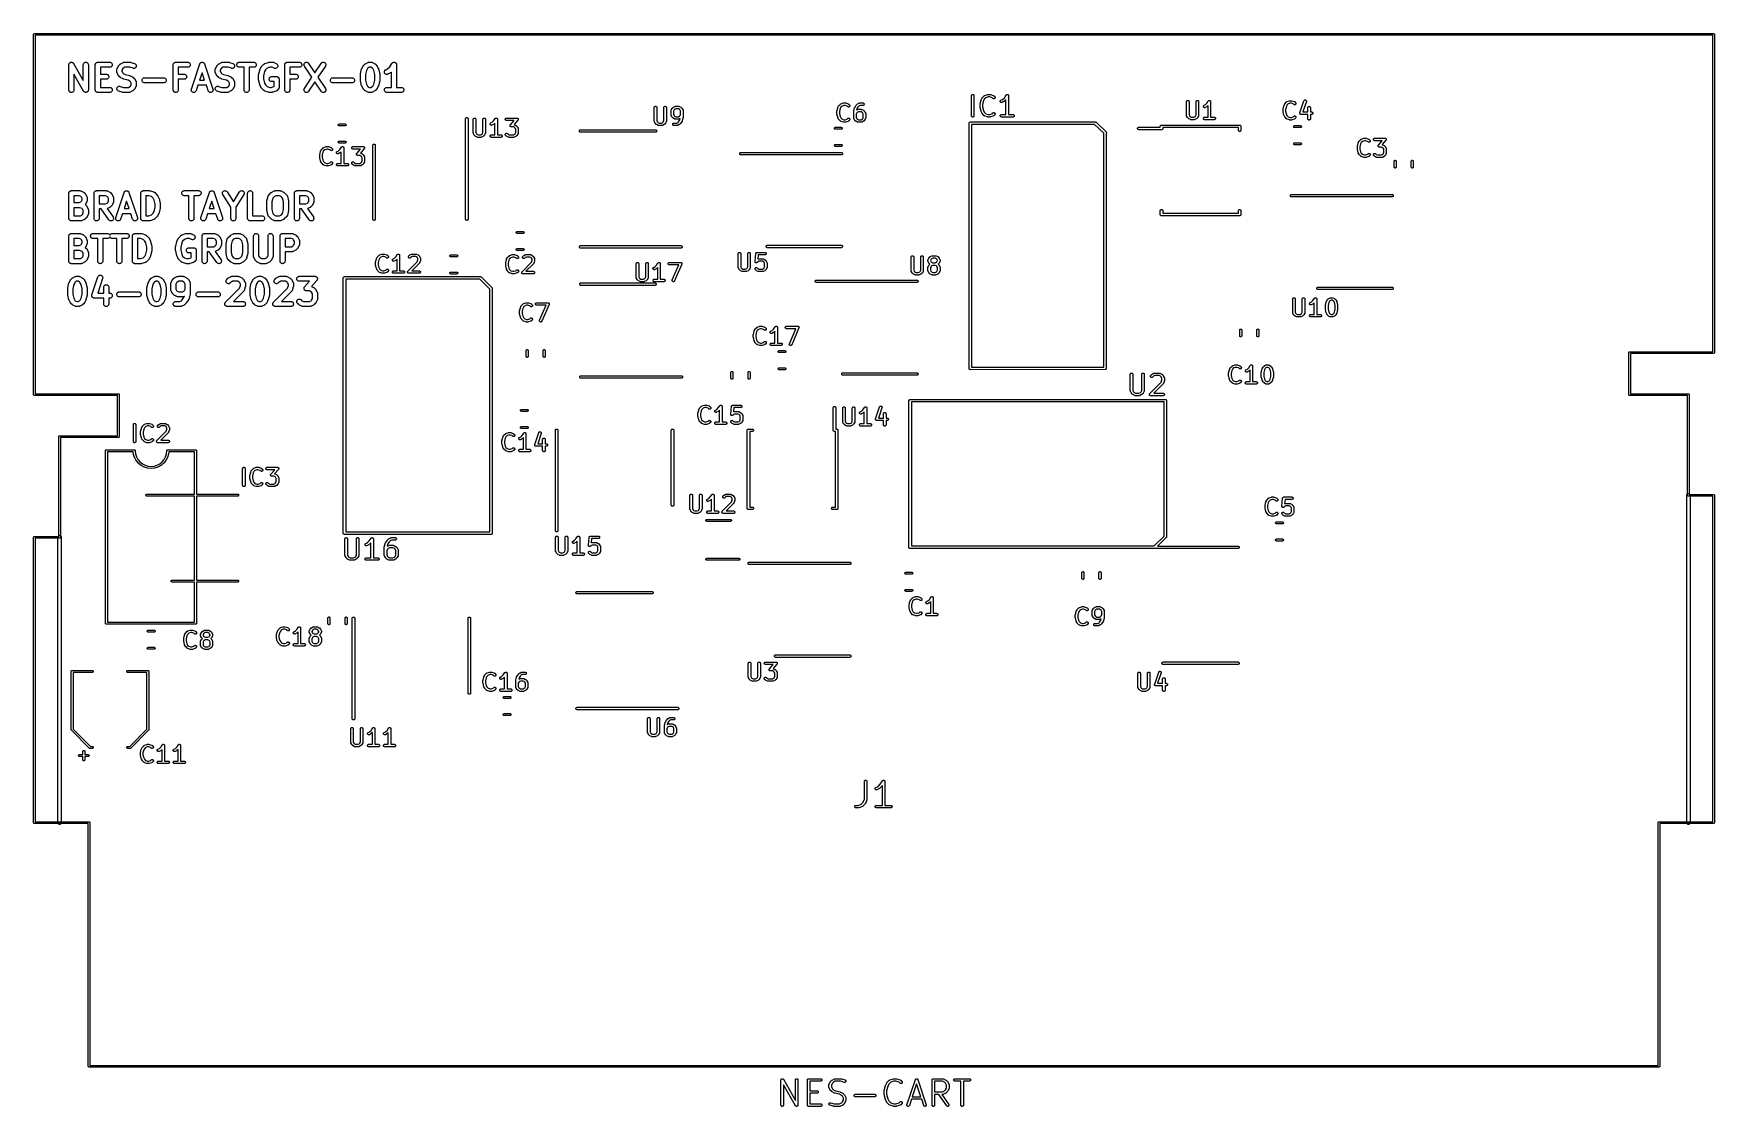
# Model space of a CAD drawing. Extents: x 3.61 to 7.55, y -5.9 to -3.38.
import ezdxf

# ---------------------------------------------------------------- set-up
doc = ezdxf.new("R2010")
doc.units = 0
doc.header["$MEASUREMENT"] = 0
doc.layers.add('BLACK', color=7, linetype='CONTINUOUS')

msp = doc.modelspace()

# ---------------------------------------------------------------- linework, layer by layer
at = {"layer": 'BLACK', "linetype": 'CONTINUOUS'}
for p, q in [((3.60629, -3.38189), (3.60633, -3.3815)), ((3.6063, -3.38199), (3.60629, -3.38189)), ((3.6063, -4.22628), (3.6063, -3.38199)), ((3.60633, -3.3815), (3.60644, -3.38113)), ((3.60644, -3.38113), (3.60662, -3.38079)), ((3.60662, -3.38079), (3.60687, -3.38049)), ((3.60687, -3.38049), (3.60717, -3.38025)), ((3.60717, -3.38025), (3.60751, -3.38006)), ((3.60751, -3.38006), (3.60788, -3.37995)), ((3.60788, -3.37995), (3.60817, -3.37992)), ((3.60817, -3.37992), (3.60827, -3.37991)), ((3.60827, -3.37991), (3.60836, -3.37992)), ((3.60836, -3.37992), (7.54518, -3.37992)), ((3.61024, -3.38386), (3.61024, -4.22441)), ((7.54331, -3.38386), (3.61024, -3.38386)), ((7.54331, -4.12598), (7.54331, -3.38386)), ((7.54518, -3.37992), (7.54528, -3.37991)), ((7.54528, -3.37991), (7.54537, -3.37992)), ((7.54537, -3.37992), (7.54566, -3.37995)), ((7.54566, -3.37995), (7.54603, -3.38006)), ((7.54603, -3.38006), (7.54637, -3.38025)), ((7.54637, -3.38025), (7.54667, -3.38049)), ((7.54667, -3.38049), (7.54692, -3.38079)), ((7.54692, -3.38079), (7.5471, -3.38113)), ((7.5471, -3.38113), (7.54722, -3.3815)), ((7.54722, -3.3815), (7.54725, -3.38189)), ((7.54725, -3.38189), (7.54724, -3.38199)), ((7.54724, -3.38199), (7.54724, -4.12786)), ((3.68906, -3.45281), (3.68908, -3.45262)), ((3.68906, -3.4529), (3.68906, -3.45281)), ((3.68906, -3.51195), (3.68906, -3.4529)), ((3.68908, -3.45242), (3.68915, -3.45204)), ((3.68908, -3.45262), (3.68908, -3.45242)), ((3.68915, -3.45204), (3.68919, -3.45167)), ((3.68919, -3.45167), (3.68925, -3.45148)), ((3.68925, -3.45148), (3.68929, -3.45128)), ((3.68929, -3.45128), (3.68942, -3.45093)), ((3.68942, -3.45093), (3.68954, -3.45057)), ((3.68954, -3.45057), (3.68963, -3.4504)), ((3.68963, -3.4504), (3.68971, -3.45021)), ((3.68971, -3.45021), (3.68991, -3.44989)), ((3.68991, -3.44989), (3.69009, -3.44956)), ((3.69009, -3.44956), (3.69022, -3.44941)), ((3.69022, -3.44941), (3.69033, -3.44924)), ((3.69033, -3.44924), (3.69059, -3.44897)), ((3.69059, -3.44897), (3.69083, -3.44868)), ((3.69083, -3.44868), (3.69099, -3.44855)), ((3.69099, -3.44855), (3.69113, -3.44841)), ((3.69113, -3.44841), (3.69144, -3.44819)), ((3.69144, -3.44819), (3.69173, -3.44795)), ((3.69173, -3.44795), (3.69191, -3.44786)), ((3.69191, -3.44786), (3.69207, -3.44775)), ((3.69207, -3.44775), (3.69242, -3.4476)), ((3.69242, -3.4476), (3.69275, -3.44742)), ((3.69275, -3.44742), (3.69294, -3.44736)), ((3.69294, -3.44736), (3.69313, -3.44728)), ((3.69313, -3.44728), (3.6935, -3.4472)), ((3.6935, -3.4472), (3.69386, -3.4471)), ((3.69386, -3.4471), (3.69406, -3.44708)), ((3.69406, -3.44708), (3.69425, -3.44703)), ((3.69425, -3.44703), (3.69463, -3.44703)), ((3.69463, -3.44703), (3.69501, -3.44699)), ((3.69501, -3.44699), (3.69521, -3.44701)), ((3.69521, -3.44701), (3.6954, -3.44701)), ((3.6954, -3.44701), (3.69578, -3.44707)), ((3.69578, -3.44707), (3.69615, -3.44711)), ((3.69615, -3.44711), (3.69634, -3.44717)), ((3.69634, -3.44717), (3.69654, -3.4472)), ((3.69654, -3.4472), (3.69689, -3.44734)), ((3.69689, -3.44734), (3.69725, -3.44745)), ((3.69725, -3.44745), (3.69743, -3.44755)), ((3.69743, -3.44755), (3.69762, -3.44762)), ((3.69762, -3.44762), (3.69794, -3.44782)), ((3.69794, -3.44782), (3.69827, -3.448)), ((3.69827, -3.448), (3.69842, -3.44813)), ((3.69842, -3.44813), (3.69859, -3.44823)), ((3.69859, -3.44823), (3.69886, -3.44849)), ((3.69886, -3.44849), (3.69916, -3.44874)), ((3.69916, -3.44874), (3.69928, -3.44889)), ((3.69928, -3.44889), (3.69943, -3.44903)), ((3.69943, -3.44903), (3.69965, -3.44934)), ((3.69965, -3.44934), (3.69989, -3.44963)), ((3.69989, -3.44963), (3.69998, -3.4498)), ((3.69998, -3.4498), (3.70009, -3.44997)), ((3.70009, -3.44997), (3.72281, -3.48971)), ((3.72281, -3.45281), (3.72294, -3.45167)), ((3.72281, -3.4529), (3.72281, -3.45281)), ((3.72281, -3.48971), (3.72281, -3.4529)), ((3.72294, -3.45167), (3.72328, -3.45057)), ((3.72328, -3.45057), (3.72384, -3.44956)), ((3.72384, -3.44956), (3.72458, -3.44868)), ((3.72458, -3.44868), (3.72548, -3.44795)), ((3.72548, -3.44795), (3.7265, -3.44742)), ((3.7265, -3.44742), (3.72761, -3.4471)), ((3.72761, -3.4471), (3.72875, -3.44699)), ((3.72875, -3.44699), (3.7299, -3.44711)), ((3.7299, -3.44711), (3.731, -3.44745)), ((3.731, -3.44745), (3.73201, -3.448)), ((3.73201, -3.448), (3.7329, -3.44874)), ((3.7329, -3.44874), (3.73363, -3.44963)), ((3.73363, -3.44963), (3.73417, -3.45065)), ((3.73417, -3.45065), (3.73451, -3.45175)), ((3.73451, -3.45175), (3.73462, -3.4529)), ((3.73462, -3.4529), (3.73462, -3.51195)), ((3.75093, -3.45281), (3.75099, -3.45226)), ((3.75093, -3.45285), (3.75093, -3.45281)), ((3.75093, -3.45286), (3.75093, -3.45285)), ((3.75093, -3.4529), (3.75093, -3.45286)), ((3.75093, -3.45286), (3.75093, -3.45286)), ((3.75093, -3.51195), (3.75093, -3.4529)), ((3.75099, -3.45226), (3.75105, -3.45171)), ((3.75105, -3.45169), (3.75106, -3.45167)), ((3.75105, -3.45171), (3.75105, -3.45169)), ((3.75106, -3.45167), (3.75123, -3.45114)), ((3.75123, -3.45114), (3.75139, -3.45061)), ((3.75139, -3.45061), (3.7514, -3.45059)), ((3.7514, -3.45059), (3.75141, -3.45057)), ((3.75141, -3.45057), (3.75167, -3.45008)), ((3.75167, -3.45008), (3.75194, -3.44959)), ((3.75194, -3.44959), (3.75195, -3.44958)), ((3.75195, -3.44958), (3.75196, -3.44956)), ((3.75196, -3.44956), (3.75232, -3.44913)), ((3.75232, -3.44913), (3.75267, -3.44871)), ((3.75267, -3.44871), (3.75269, -3.44869)), ((3.75269, -3.44869), (3.7527, -3.44868)), ((3.7527, -3.44868), (3.75314, -3.44833)), ((3.75314, -3.44833), (3.75357, -3.44798)), ((3.75357, -3.44798), (3.75358, -3.44797)), ((3.75358, -3.44797), (3.7536, -3.44795)), ((3.7536, -3.44795), (3.75409, -3.4477)), ((3.75409, -3.4477), (3.75458, -3.44744)), ((3.75458, -3.44744), (3.7546, -3.44743)), ((3.7546, -3.44743), (3.75462, -3.44742)), ((3.75462, -3.44742), (3.75516, -3.44726)), ((3.75516, -3.44726), (3.75569, -3.4471)), ((3.75569, -3.4471), (3.75571, -3.4471)), ((3.75571, -3.4471), (3.75573, -3.4471)), ((3.75573, -3.4471), (3.75628, -3.44705)), ((3.75628, -3.44705), (3.75683, -3.44699)), ((3.75683, -3.44699), (3.78496, -3.44699)), ((3.78496, -3.4588), (3.76274, -3.4588)), ((3.76274, -3.4588), (3.76274, -3.47511)), ((3.78496, -3.44699), (3.78504, -3.44699)), ((3.7861, -3.45869), (3.78496, -3.4588)), ((3.78504, -3.44699), (3.78618, -3.44712)), ((3.78721, -3.45836), (3.7861, -3.45869)), ((3.78618, -3.44712), (3.78728, -3.44747)), ((3.78822, -3.45782), (3.78721, -3.45836)), ((3.78728, -3.44747), (3.78829, -3.44802)), ((3.78912, -3.45709), (3.78822, -3.45782)), ((3.78829, -3.44802), (3.78917, -3.44876)), ((3.78985, -3.4562), (3.78912, -3.45709)), ((3.78917, -3.44876), (3.7899, -3.44966)), ((3.7904, -3.45518), (3.78985, -3.4562)), ((3.7899, -3.44966), (3.79043, -3.45068)), ((3.79074, -3.45408), (3.7904, -3.45518)), ((3.79043, -3.45068), (3.79076, -3.45179)), ((3.79086, -3.45294), (3.79074, -3.45408)), ((3.79076, -3.45179), (3.79086, -3.45294)), ((3.80155, -3.46406), (3.80157, -3.46389)), ((3.80155, -3.46415), (3.80155, -3.46406)), ((3.80155, -3.46977), (3.80155, -3.46415)), ((3.80156, -3.46372), (3.80163, -3.46332)), ((3.80157, -3.46389), (3.80156, -3.46372)), ((3.80163, -3.46332), (3.80168, -3.46292)), ((3.80168, -3.46292), (3.80173, -3.46275)), ((3.80173, -3.46275), (3.80176, -3.46258)), ((3.80176, -3.46258), (3.8019, -3.4622)), ((3.8019, -3.4622), (3.80202, -3.46182)), ((3.80202, -3.46182), (3.80211, -3.46167)), ((3.80211, -3.46167), (3.80217, -3.4615)), ((3.80217, -3.4615), (3.80498, -3.45588)), ((3.80498, -3.45588), (3.80502, -3.45581)), ((3.80502, -3.45581), (3.8052, -3.45553)), ((3.8052, -3.45553), (3.80536, -3.45524)), ((3.80536, -3.45524), (3.80551, -3.45505)), ((3.80551, -3.45505), (3.80565, -3.45484)), ((3.80565, -3.45484), (3.80588, -3.4546)), ((3.80588, -3.4546), (3.80609, -3.45434)), ((3.80609, -3.45434), (3.8089, -3.45153)), ((3.8089, -3.45153), (3.80896, -3.45147)), ((3.80896, -3.45147), (3.80922, -3.45127)), ((3.80922, -3.45127), (3.80946, -3.45104)), ((3.80946, -3.45104), (3.80967, -3.45091)), ((3.80967, -3.45091), (3.80986, -3.45076)), ((3.80986, -3.45076), (3.81015, -3.4506)), ((3.81015, -3.4506), (3.81044, -3.45043)), ((3.81044, -3.45043), (3.81606, -3.44761)), ((3.81512, -3.46202), (3.81336, -3.46554)), ((3.81336, -3.46554), (3.81336, -3.46838)), ((3.81657, -3.46056), (3.81512, -3.46202)), ((3.81606, -3.44761), (3.81613, -3.44758)), ((3.81613, -3.44758), (3.8163, -3.44752)), ((3.8163, -3.44752), (3.81645, -3.44744)), ((3.81645, -3.44744), (3.81684, -3.44732)), ((3.82009, -3.4588), (3.81657, -3.46056)), ((3.81684, -3.44732), (3.81722, -3.44718)), ((3.81722, -3.44718), (3.81739, -3.44715)), ((3.81739, -3.44715), (3.81755, -3.4471)), ((3.81755, -3.4471), (3.81796, -3.44706)), ((3.81796, -3.44706), (3.81835, -3.447)), ((3.81835, -3.447), (3.81853, -3.44701)), ((3.81853, -3.44701), (3.8187, -3.44699)), ((3.8187, -3.44699), (3.83276, -3.44699)), ((3.8318, -3.4588), (3.82009, -3.4588)), ((3.83933, -3.46131), (3.8318, -3.4588)), ((3.83276, -3.44699), (3.83284, -3.44699)), ((3.83284, -3.44699), (3.83317, -3.44703)), ((3.83317, -3.44703), (3.83351, -3.44704)), ((3.83351, -3.44704), (3.83374, -3.44709)), ((3.83374, -3.44709), (3.83399, -3.44712)), ((3.83399, -3.44712), (3.83431, -3.44722)), ((3.83431, -3.44722), (3.83463, -3.44729)), ((3.83463, -3.44729), (3.84307, -3.45011)), ((3.84045, -3.46157), (3.83933, -3.46131)), ((3.84161, -3.4616), (3.84045, -3.46157)), ((3.84274, -3.46141), (3.84161, -3.4616)), ((3.84382, -3.461), (3.84274, -3.46141)), ((3.84307, -3.45011), (3.84314, -3.45013)), ((3.84314, -3.45013), (3.84419, -3.45062)), ((3.8448, -3.46039), (3.84382, -3.461)), ((3.84419, -3.45062), (3.84512, -3.45129)), ((3.84564, -3.4596), (3.8448, -3.46039)), ((3.84512, -3.45129), (3.8459, -3.45214)), ((3.84631, -3.45866), (3.84564, -3.4596)), ((3.8459, -3.45214), (3.84651, -3.45312)), ((3.84679, -3.45762), (3.84631, -3.45866)), ((3.84651, -3.45312), (3.84691, -3.4542)), ((3.84705, -3.45649), (3.84679, -3.45762)), ((3.84691, -3.4542), (3.84709, -3.45534)), ((3.84709, -3.45534), (3.84705, -3.45649)), ((3.93372, -3.45281), (3.93378, -3.45226)), ((3.93372, -3.45285), (3.93372, -3.45281)), ((3.93372, -3.45286), (3.93372, -3.45285)), ((3.93372, -3.4529), (3.93372, -3.45286)), ((3.93372, -3.45286), (3.93372, -3.45286)), ((3.93372, -3.51195), (3.93372, -3.4529)), ((3.93378, -3.45226), (3.93384, -3.45171)), ((3.93384, -3.45169), (3.93385, -3.45167)), ((3.93384, -3.45171), (3.93384, -3.45169)), ((3.93385, -3.45167), (3.93402, -3.45114)), ((3.93402, -3.45114), (3.93418, -3.45061)), ((3.93418, -3.45061), (3.93419, -3.45059)), ((3.93419, -3.45059), (3.9342, -3.45057)), ((3.9342, -3.45057), (3.93446, -3.45008)), ((3.93446, -3.45008), (3.93473, -3.44959)), ((3.93473, -3.44959), (3.93474, -3.44958)), ((3.93474, -3.44958), (3.93475, -3.44956)), ((3.93475, -3.44956), (3.93511, -3.44913)), ((3.93511, -3.44913), (3.93546, -3.44871)), ((3.93546, -3.44871), (3.93548, -3.44869)), ((3.93548, -3.44869), (3.93549, -3.44868)), ((3.93549, -3.44868), (3.93592, -3.44833)), ((3.93592, -3.44833), (3.93636, -3.44798)), ((3.93636, -3.44798), (3.93637, -3.44797)), ((3.93637, -3.44797), (3.93639, -3.44795)), ((3.93639, -3.44795), (3.93688, -3.4477)), ((3.93688, -3.4477), (3.93737, -3.44744)), ((3.93737, -3.44744), (3.93739, -3.44743)), ((3.93739, -3.44743), (3.93741, -3.44742)), ((3.93741, -3.44742), (3.93795, -3.44726)), ((3.93795, -3.44726), (3.93848, -3.4471)), ((3.93848, -3.4471), (3.9385, -3.4471)), ((3.9385, -3.4471), (3.93852, -3.4471)), ((3.93852, -3.4471), (3.93907, -3.44705)), ((3.93907, -3.44705), (3.93962, -3.44699)), ((3.93962, -3.44699), (3.96774, -3.44699)), ((3.96774, -3.4588), (3.94553, -3.4588)), ((3.94553, -3.4588), (3.94553, -3.47511)), ((3.96774, -3.44699), (3.96783, -3.44699)), ((3.96889, -3.45869), (3.96774, -3.4588)), ((3.96783, -3.44699), (3.96897, -3.44712)), ((3.97, -3.45836), (3.96889, -3.45869)), ((3.96897, -3.44712), (3.97007, -3.44747)), ((3.97101, -3.45782), (3.97, -3.45836)), ((3.97007, -3.44747), (3.97108, -3.44802)), ((3.97191, -3.45709), (3.97101, -3.45782)), ((3.97108, -3.44802), (3.97196, -3.44876)), ((3.97264, -3.4562), (3.97191, -3.45709)), ((3.97196, -3.44876), (3.97269, -3.44966)), ((3.97319, -3.45518), (3.97264, -3.4562)), ((3.97269, -3.44966), (3.97322, -3.45068)), ((3.97353, -3.45408), (3.97319, -3.45518)), ((3.97322, -3.45068), (3.97355, -3.45179)), ((3.97365, -3.45294), (3.97353, -3.45408)), ((3.97355, -3.45179), (3.97365, -3.45294)), ((3.9762, -3.51008), (3.99589, -3.45103)), ((3.99589, -3.45103), (3.99591, -3.45095)), ((3.99591, -3.45095), (3.99609, -3.45058)), ((3.99609, -3.45058), (3.99624, -3.4502)), ((3.99624, -3.4502), (3.99633, -3.45006)), ((3.99633, -3.45006), (3.9964, -3.4499)), ((3.9964, -3.4499), (3.99664, -3.44957)), ((3.99664, -3.44957), (3.99686, -3.44923)), ((3.99686, -3.44923), (3.99698, -3.44911)), ((3.99698, -3.44911), (3.99708, -3.44897)), ((3.99708, -3.44897), (3.99738, -3.4487)), ((3.99738, -3.4487), (3.99766, -3.4484)), ((3.99766, -3.4484), (3.9978, -3.4483)), ((3.9978, -3.4483), (3.99792, -3.44819)), ((3.99792, -3.44819), (3.99827, -3.44798)), ((3.99827, -3.44798), (3.99861, -3.44774)), ((3.99861, -3.44774), (3.99876, -3.44768)), ((3.99876, -3.44768), (3.9989, -3.44759)), ((3.9989, -3.44759), (3.99929, -3.44744)), ((3.99929, -3.44744), (3.99966, -3.44728)), ((3.99966, -3.44728), (3.99983, -3.44724)), ((3.99983, -3.44724), (3.99999, -3.44719)), ((3.99999, -3.44719), (4.00039, -3.44712)), ((4.00039, -3.44712), (4.00079, -3.44703)), ((4.00079, -3.44703), (4.00096, -3.44703)), ((4.00096, -3.44703), (4.00112, -3.447)), ((4.00112, -3.447), (4.00153, -3.44702)), ((4.00153, -3.44702), (4.00194, -3.44701)), ((4.00194, -3.44701), (4.00211, -3.44704)), ((4.00211, -3.44704), (4.00228, -3.44704)), ((4.00228, -3.44704), (4.00267, -3.44714)), ((4.00267, -3.44714), (4.00308, -3.44721)), ((4.00308, -3.44721), (4.00323, -3.44727)), ((4.00323, -3.44727), (4.0034, -3.44731)), ((4.0034, -3.44731), (4.00377, -3.44748)), ((4.00377, -3.44748), (4.00415, -3.44762)), ((4.00415, -3.44762), (4.00429, -3.44771)), ((4.00429, -3.44771), (4.00445, -3.44778)), ((4.00445, -3.44778), (4.00478, -3.44802)), ((4.00478, -3.44802), (4.00512, -3.44824)), ((4.00512, -3.44824), (4.00525, -3.44836)), ((4.00525, -3.44836), (4.00538, -3.44846)), ((4.00538, -3.44846), (4.00566, -3.44875)), ((4.00566, -3.44875), (4.00596, -3.44903)), ((4.00596, -3.44903), (4.00606, -3.44917)), ((4.00606, -3.44917), (4.00617, -3.4493)), ((4.00617, -3.4493), (4.00639, -3.44964)), ((4.00639, -3.44964), (4.00662, -3.44998)), ((4.00662, -3.44998), (4.00669, -3.45013)), ((4.00669, -3.45013), (4.00678, -3.45027)), ((4.00678, -3.45027), (4.00693, -3.45066)), ((4.00693, -3.45066), (4.00709, -3.45103)), ((4.00709, -3.45103), (4.02678, -3.51008)), ((4.03214, -3.46406), (4.03216, -3.46389)), ((4.03214, -3.46415), (4.03214, -3.46406)), ((4.03214, -3.46977), (4.03214, -3.46415)), ((4.03216, -3.46372), (4.03223, -3.46332)), ((4.03216, -3.46389), (4.03216, -3.46372)), ((4.03223, -3.46332), (4.03227, -3.46292)), ((4.03227, -3.46292), (4.03232, -3.46275)), ((4.03232, -3.46275), (4.03235, -3.46258)), ((4.03235, -3.46258), (4.0325, -3.4622)), ((4.0325, -3.4622), (4.03262, -3.46182)), ((4.03262, -3.46182), (4.0327, -3.46167)), ((4.0327, -3.46167), (4.03277, -3.4615)), ((4.03277, -3.4615), (4.03558, -3.45588)), ((4.03558, -3.45588), (4.03562, -3.45581)), ((4.03562, -3.45581), (4.0358, -3.45553)), ((4.0358, -3.45553), (4.03595, -3.45524)), ((4.03595, -3.45524), (4.03611, -3.45505)), ((4.03611, -3.45505), (4.03624, -3.45484)), ((4.03624, -3.45484), (4.03647, -3.4546)), ((4.03647, -3.4546), (4.03668, -3.45434)), ((4.03668, -3.45434), (4.0395, -3.45153)), ((4.0395, -3.45153), (4.03956, -3.45147)), ((4.03956, -3.45147), (4.03981, -3.45127)), ((4.03981, -3.45127), (4.04006, -3.45104)), ((4.04006, -3.45104), (4.04026, -3.45091)), ((4.04026, -3.45091), (4.04046, -3.45076)), ((4.04046, -3.45076), (4.04075, -3.4506)), ((4.04075, -3.4506), (4.04103, -3.45043)), ((4.04103, -3.45043), (4.04666, -3.44761)), ((4.04571, -3.46202), (4.04395, -3.46554)), ((4.04395, -3.46554), (4.04395, -3.46838)), ((4.04717, -3.46056), (4.04571, -3.46202)), ((4.04666, -3.44761), (4.04673, -3.44758)), ((4.04673, -3.44758), (4.04689, -3.44752)), ((4.04689, -3.44752), (4.04705, -3.44744)), ((4.04705, -3.44744), (4.04743, -3.44732)), ((4.05069, -3.4588), (4.04717, -3.46056)), ((4.04743, -3.44732), (4.04781, -3.44718)), ((4.04781, -3.44718), (4.04798, -3.44715)), ((4.04798, -3.44715), (4.04815, -3.4471)), ((4.04815, -3.4471), (4.04855, -3.44706)), ((4.04855, -3.44706), (4.04895, -3.447)), ((4.04895, -3.447), (4.04912, -3.44701)), ((4.04912, -3.44701), (4.0493, -3.44699)), ((4.0493, -3.44699), (4.06336, -3.44699)), ((4.0624, -3.4588), (4.05069, -3.4588)), ((4.06993, -3.46131), (4.0624, -3.4588)), ((4.06336, -3.44699), (4.06344, -3.44699)), ((4.06344, -3.44699), (4.06377, -3.44703)), ((4.06377, -3.44703), (4.0641, -3.44704)), ((4.0641, -3.44704), (4.06434, -3.44709)), ((4.06434, -3.44709), (4.06459, -3.44712)), ((4.06459, -3.44712), (4.0649, -3.44722)), ((4.0649, -3.44722), (4.06523, -3.44729)), ((4.06523, -3.44729), (4.07366, -3.45011)), ((4.07105, -3.46157), (4.06993, -3.46131)), ((4.0722, -3.4616), (4.07105, -3.46157)), ((4.07334, -3.46141), (4.0722, -3.4616)), ((4.07442, -3.461), (4.07334, -3.46141)), ((4.07366, -3.45011), (4.07374, -3.45013)), ((4.07374, -3.45013), (4.07479, -3.45062)), ((4.07539, -3.46039), (4.07442, -3.461)), ((4.07479, -3.45062), (4.07572, -3.45129)), ((4.07624, -3.4596), (4.07539, -3.46039)), ((4.07572, -3.45129), (4.0765, -3.45214)), ((4.07691, -3.45866), (4.07624, -3.4596)), ((4.0765, -3.45214), (4.0771, -3.45312)), ((4.07738, -3.45762), (4.07691, -3.45866)), ((4.0771, -3.45312), (4.0775, -3.4542)), ((4.07765, -3.45649), (4.07738, -3.45762)), ((4.0775, -3.4542), (4.07769, -3.45534)), ((4.07769, -3.45534), (4.07765, -3.45649)), ((4.08276, -3.45286), (4.08288, -3.45171)), ((4.08287, -3.454), (4.08276, -3.45286)), ((4.08319, -3.45511), (4.08287, -3.454)), ((4.08288, -3.45171), (4.08322, -3.45061)), ((4.08373, -3.45613), (4.08319, -3.45511)), ((4.08322, -3.45061), (4.08377, -3.44959)), ((4.08445, -3.45703), (4.08373, -3.45613)), ((4.08377, -3.44959), (4.08451, -3.44871)), ((4.08533, -3.45777), (4.08445, -3.45703)), ((4.08451, -3.44871), (4.0854, -3.44798)), ((4.08634, -3.45832), (4.08533, -3.45777)), ((4.0854, -3.44798), (4.08642, -3.44744)), ((4.08744, -3.45867), (4.08634, -3.45832)), ((4.08642, -3.44744), (4.08752, -3.4471)), ((4.08858, -3.4588), (4.08744, -3.45867)), ((4.08752, -3.4471), (4.08867, -3.44699)), ((4.08867, -3.4588), (4.08858, -3.4588)), ((4.08867, -3.44699), (4.12241, -3.44699)), ((4.09963, -3.4588), (4.08867, -3.4588)), ((4.09963, -3.51195), (4.09963, -3.4588)), ((4.12241, -3.4588), (4.11145, -3.4588)), ((4.11145, -3.4588), (4.11145, -3.51195)), ((4.12241, -3.44699), (4.1225, -3.44699)), ((4.12356, -3.45869), (4.12241, -3.4588)), ((4.1225, -3.44699), (4.12364, -3.44712)), ((4.12466, -3.45836), (4.12356, -3.45869)), ((4.12364, -3.44712), (4.12474, -3.44747)), ((4.12568, -3.45782), (4.12466, -3.45836)), ((4.12474, -3.44747), (4.12575, -3.44802)), ((4.12657, -3.45709), (4.12568, -3.45782)), ((4.12575, -3.44802), (4.12663, -3.44876)), ((4.12731, -3.4562), (4.12657, -3.45709)), ((4.12663, -3.44876), (4.12735, -3.44966)), ((4.12786, -3.45518), (4.12731, -3.4562)), ((4.12735, -3.44966), (4.12789, -3.45068)), ((4.1282, -3.45408), (4.12786, -3.45518)), ((4.12789, -3.45068), (4.12821, -3.45179)), ((4.12832, -3.45294), (4.1282, -3.45408)), ((4.12821, -3.45179), (4.12832, -3.45294)), ((4.13356, -3.47677), (4.13637, -3.46552)), ((4.13637, -3.46552), (4.13639, -3.46545)), ((4.13639, -3.46545), (4.1364, -3.46542)), ((4.1364, -3.46539), (4.1366, -3.46488)), ((4.1364, -3.46542), (4.1364, -3.46539)), ((4.1366, -3.46488), (4.13679, -3.46437)), ((4.13679, -3.46437), (4.13681, -3.46434)), ((4.13681, -3.46434), (4.13682, -3.46432)), ((4.13682, -3.46432), (4.13963, -3.45869)), ((4.13963, -3.45869), (4.13967, -3.45862)), ((4.13967, -3.45862), (4.13985, -3.45834)), ((4.13985, -3.45834), (4.14, -3.45805)), ((4.14, -3.45805), (4.14016, -3.45786)), ((4.14016, -3.45786), (4.14029, -3.45765)), ((4.14029, -3.45765), (4.14052, -3.45741)), ((4.14052, -3.45741), (4.14073, -3.45716)), ((4.14073, -3.45716), (4.14636, -3.45153)), ((4.14636, -3.45153), (4.14642, -3.45147)), ((4.14642, -3.45147), (4.14655, -3.45137)), ((4.14655, -3.45137), (4.14667, -3.45124)), ((4.14667, -3.45124), (4.147, -3.45101)), ((4.147, -3.45101), (4.14732, -3.45076)), ((4.14732, -3.45076), (4.14747, -3.45068)), ((4.14747, -3.45068), (4.14761, -3.45058)), ((4.14761, -3.45058), (4.14798, -3.45041)), ((4.14976, -3.46483), (4.14767, -3.46902)), ((4.14798, -3.45041), (4.14834, -3.45023)), ((4.14834, -3.45023), (4.14851, -3.45018)), ((4.14851, -3.45018), (4.14867, -3.45011)), ((4.14867, -3.45011), (4.1571, -3.44729)), ((4.15372, -3.46087), (4.14976, -3.46483)), ((4.15993, -3.4588), (4.15372, -3.46087)), ((4.1571, -3.44729), (4.15718, -3.44727)), ((4.15718, -3.44727), (4.15751, -3.4472)), ((4.15751, -3.4472), (4.15782, -3.4471)), ((4.15782, -3.4471), (4.15807, -3.44708)), ((4.15807, -3.44708), (4.15831, -3.44703)), ((4.15831, -3.44703), (4.15864, -3.44702)), ((4.15864, -3.44702), (4.15897, -3.44699)), ((4.15897, -3.44699), (4.16741, -3.44699)), ((4.16601, -3.4588), (4.15993, -3.4588)), ((4.17039, -3.46099), (4.16601, -3.4588)), ((4.16741, -3.44699), (4.16749, -3.44699)), ((4.16749, -3.44699), (4.16766, -3.44701)), ((4.16766, -3.44701), (4.16784, -3.44701)), ((4.16784, -3.44701), (4.16823, -3.44708)), ((4.16823, -3.44708), (4.16864, -3.44712)), ((4.16864, -3.44712), (4.1688, -3.44717)), ((4.1688, -3.44717), (4.16897, -3.4472)), ((4.16897, -3.4472), (4.16935, -3.44735)), ((4.16935, -3.44735), (4.16973, -3.44747)), ((4.16973, -3.44747), (4.16989, -3.44755)), ((4.16989, -3.44755), (4.17005, -3.44761)), ((4.17005, -3.44761), (4.17567, -3.45043)), ((4.17147, -3.4614), (4.17039, -3.46099)), ((4.1726, -3.4616), (4.17147, -3.4614)), ((4.17375, -3.46157), (4.1726, -3.4616)), ((4.17488, -3.46132), (4.17375, -3.46157)), ((4.17593, -3.46085), (4.17488, -3.46132)), ((4.17567, -3.45043), (4.17575, -3.45046)), ((4.17575, -3.45046), (4.17671, -3.45109)), ((4.17688, -3.46019), (4.17593, -3.46085)), ((4.17671, -3.45109), (4.17754, -3.45189)), ((4.17767, -3.45936), (4.17688, -3.46019)), ((4.17754, -3.45189), (4.17819, -3.45284)), ((4.17829, -3.45839), (4.17767, -3.45936)), ((4.17819, -3.45284), (4.17865, -3.4539)), ((4.17871, -3.45731), (4.17829, -3.45839)), ((4.17865, -3.4539), (4.1789, -3.45503)), ((4.17892, -3.45618), (4.17871, -3.45731)), ((4.1789, -3.45503), (4.17892, -3.45618)), ((4.19525, -3.45281), (4.19531, -3.45226)), ((4.19525, -3.45285), (4.19525, -3.45281)), ((4.19525, -3.45286), (4.19525, -3.45285)), ((4.19525, -3.4529), (4.19525, -3.45286)), ((4.19525, -3.45286), (4.19525, -3.45286)), ((4.19525, -3.51195), (4.19525, -3.4529)), ((4.19531, -3.45226), (4.19537, -3.45171)), ((4.19537, -3.45169), (4.19538, -3.45167)), ((4.19537, -3.45171), (4.19537, -3.45169)), ((4.19538, -3.45167), (4.19554, -3.45114)), ((4.19554, -3.45114), (4.19571, -3.45061)), ((4.19571, -3.45061), (4.19572, -3.45059)), ((4.19572, -3.45057), (4.19599, -3.45008)), ((4.19572, -3.45059), (4.19572, -3.45057)), ((4.19599, -3.45008), (4.19626, -3.44959)), ((4.19626, -3.44959), (4.19627, -3.44958)), ((4.19627, -3.44958), (4.19628, -3.44956)), ((4.19628, -3.44956), (4.19664, -3.44913)), ((4.19664, -3.44913), (4.19699, -3.44871)), ((4.19699, -3.44871), (4.19701, -3.44869)), ((4.19701, -3.44869), (4.19702, -3.44868)), ((4.19702, -3.44868), (4.19745, -3.44833)), ((4.19745, -3.44833), (4.19788, -3.44798)), ((4.19788, -3.44798), (4.1979, -3.44797)), ((4.1979, -3.44797), (4.19792, -3.44795)), ((4.19792, -3.44795), (4.19841, -3.4477)), ((4.19841, -3.4477), (4.1989, -3.44744)), ((4.1989, -3.44744), (4.19892, -3.44743)), ((4.19892, -3.44743), (4.19894, -3.44742)), ((4.19894, -3.44742), (4.19947, -3.44726)), ((4.19947, -3.44726), (4.20001, -3.4471)), ((4.20001, -3.4471), (4.20003, -3.4471)), ((4.20003, -3.4471), (4.20005, -3.4471)), ((4.20005, -3.4471), (4.2006, -3.44705)), ((4.2006, -3.44705), (4.20115, -3.44699)), ((4.20115, -3.44699), (4.22927, -3.44699)), ((4.22927, -3.4588), (4.20706, -3.4588)), ((4.20706, -3.4588), (4.20706, -3.47511)), ((4.22927, -3.44699), (4.22936, -3.44699)), ((4.23042, -3.45869), (4.22927, -3.4588)), ((4.22936, -3.44699), (4.2305, -3.44712)), ((4.23152, -3.45836), (4.23042, -3.45869)), ((4.2305, -3.44712), (4.2316, -3.44747)), ((4.23254, -3.45782), (4.23152, -3.45836)), ((4.2316, -3.44747), (4.23261, -3.44802)), ((4.23344, -3.45709), (4.23254, -3.45782)), ((4.23261, -3.44802), (4.23349, -3.44876)), ((4.23417, -3.4562), (4.23344, -3.45709)), ((4.23349, -3.44876), (4.23422, -3.44966)), ((4.23472, -3.45518), (4.23417, -3.4562)), ((4.23422, -3.44966), (4.23475, -3.45068)), ((4.23506, -3.45408), (4.23472, -3.45518)), ((4.23475, -3.45068), (4.23508, -3.45179)), ((4.23518, -3.45294), (4.23506, -3.45408)), ((4.23508, -3.45179), (4.23518, -3.45294)), ((4.24024, -3.45282), (4.24037, -3.45168)), ((4.24034, -3.45397), (4.24024, -3.45282)), ((4.24066, -3.45508), (4.24034, -3.45397)), ((4.24037, -3.45168), (4.24072, -3.45058)), ((4.24119, -3.4561), (4.24066, -3.45508)), ((4.24072, -3.45058), (4.24127, -3.44957)), ((4.24123, -3.45617), (4.24119, -3.4561)), ((4.25873, -3.48242), (4.24123, -3.45617)), ((4.24127, -3.44957), (4.24201, -3.44868)), ((4.24201, -3.44868), (4.24291, -3.44796)), ((4.24291, -3.44796), (4.24393, -3.44742)), ((4.24393, -3.44742), (4.24503, -3.4471)), ((4.24503, -3.4471), (4.24618, -3.44699)), ((4.24618, -3.44699), (4.24733, -3.44711)), ((4.24733, -3.44711), (4.24843, -3.44745)), ((4.24843, -3.44745), (4.24944, -3.448)), ((4.24944, -3.448), (4.25033, -3.44873)), ((4.25033, -3.44873), (4.25106, -3.44962)), ((4.25106, -3.44962), (4.26583, -3.47178)), ((4.26583, -3.47178), (4.2806, -3.44962)), ((4.29043, -3.45617), (4.27293, -3.48242)), ((4.2806, -3.44962), (4.28065, -3.44955)), ((4.28065, -3.44955), (4.28139, -3.44867)), ((4.28139, -3.44867), (4.28229, -3.44795)), ((4.28229, -3.44795), (4.28331, -3.44742)), ((4.28331, -3.44742), (4.28442, -3.44709)), ((4.28442, -3.44709), (4.28557, -3.44699)), ((4.28557, -3.44699), (4.28671, -3.44711)), ((4.28671, -3.44711), (4.28781, -3.44746)), ((4.28781, -3.44746), (4.28883, -3.44801)), ((4.28883, -3.44801), (4.28971, -3.44874)), ((4.28971, -3.44874), (4.29044, -3.44964)), ((4.29097, -3.45516), (4.29043, -3.45617)), ((4.29044, -3.44964), (4.29098, -3.45065)), ((4.29131, -3.45405), (4.29097, -3.45516)), ((4.29098, -3.45065), (4.29131, -3.45176)), ((4.29131, -3.45176), (4.29142, -3.45291)), ((4.29142, -3.45291), (4.29131, -3.45405)), ((4.37259, -3.47396), (4.3754, -3.46271)), ((4.3754, -3.46271), (4.37542, -3.46263)), ((4.37542, -3.46263), (4.37543, -3.46261)), ((4.37543, -3.46261), (4.37544, -3.46258)), ((4.37544, -3.46258), (4.37563, -3.46207)), ((4.37563, -3.46207), (4.37582, -3.46155)), ((4.37582, -3.46155), (4.37584, -3.46153)), ((4.37584, -3.46153), (4.37585, -3.4615)), ((4.37585, -3.4615), (4.37866, -3.45588)), ((4.37866, -3.45588), (4.3787, -3.45581)), ((4.3787, -3.45581), (4.37888, -3.45553)), ((4.37888, -3.45553), (4.37904, -3.45524)), ((4.37904, -3.45524), (4.37919, -3.45505)), ((4.37919, -3.45505), (4.37933, -3.45484)), ((4.37933, -3.45484), (4.37956, -3.4546)), ((4.37956, -3.4546), (4.37977, -3.45434)), ((4.37977, -3.45434), (4.38258, -3.45153)), ((4.38258, -3.45153), (4.38264, -3.45147)), ((4.38264, -3.45147), (4.3829, -3.45127)), ((4.3829, -3.45127), (4.38314, -3.45104)), ((4.38314, -3.45104), (4.38335, -3.45091)), ((4.38335, -3.45091), (4.38354, -3.45076)), ((4.38354, -3.45076), (4.38383, -3.4506)), ((4.38383, -3.4506), (4.38411, -3.45043)), ((4.38411, -3.45043), (4.38974, -3.44761)), ((4.3867, -3.46621), (4.38422, -3.47612)), ((4.3888, -3.46202), (4.3867, -3.46621)), ((4.39025, -3.46056), (4.3888, -3.46202)), ((4.38974, -3.44761), (4.38981, -3.44758)), ((4.38981, -3.44758), (4.38998, -3.44752)), ((4.38998, -3.44752), (4.39013, -3.44744)), ((4.39013, -3.44744), (4.39052, -3.44732)), ((4.39377, -3.4588), (4.39025, -3.46056)), ((4.39052, -3.44732), (4.39089, -3.44718)), ((4.39089, -3.44718), (4.39107, -3.44715)), ((4.39107, -3.44715), (4.39123, -3.4471)), ((4.39123, -3.4471), (4.39163, -3.44706)), ((4.39163, -3.44706), (4.39203, -3.447)), ((4.39203, -3.447), (4.39221, -3.44701)), ((4.39221, -3.44701), (4.39238, -3.44699)), ((4.39238, -3.44699), (4.398, -3.44699)), ((4.39661, -3.4588), (4.39377, -3.4588)), ((4.40013, -3.46056), (4.39661, -3.4588)), ((4.398, -3.44699), (4.39809, -3.44699)), ((4.39809, -3.44699), (4.39826, -3.44701)), ((4.39826, -3.44701), (4.39843, -3.44701)), ((4.39843, -3.44701), (4.39883, -3.44708)), ((4.39883, -3.44708), (4.39923, -3.44712)), ((4.39923, -3.44712), (4.3994, -3.44717)), ((4.3994, -3.44717), (4.39957, -3.4472)), ((4.39957, -3.4472), (4.39995, -3.44735)), ((4.39995, -3.44735), (4.40033, -3.44747)), ((4.40159, -3.46202), (4.40013, -3.46056)), ((4.40033, -3.44747), (4.40048, -3.44755)), ((4.40048, -3.44755), (4.40064, -3.44761)), ((4.40064, -3.44761), (4.40627, -3.45043)), ((4.40368, -3.46621), (4.40159, -3.46202)), ((4.40616, -3.47612), (4.40368, -3.46621)), ((4.40627, -3.45043), (4.40634, -3.45046)), ((4.40634, -3.45046), (4.40662, -3.45064)), ((4.40662, -3.45064), (4.40691, -3.4508)), ((4.40691, -3.4508), (4.4071, -3.45096)), ((4.4071, -3.45096), (4.40731, -3.45109)), ((4.40731, -3.45109), (4.40755, -3.45132)), ((4.40755, -3.45132), (4.4078, -3.45153)), ((4.4078, -3.45153), (4.41062, -3.45434)), ((4.41062, -3.45434), (4.41067, -3.4544)), ((4.41067, -3.4544), (4.41088, -3.45466)), ((4.41088, -3.45466), (4.41111, -3.4549)), ((4.41111, -3.4549), (4.41124, -3.45511)), ((4.41124, -3.45511), (4.41139, -3.4553)), ((4.41139, -3.4553), (4.41155, -3.4556)), ((4.41155, -3.4556), (4.41172, -3.45588)), ((4.41172, -3.45588), (4.41453, -3.4615)), ((4.41453, -3.4615), (4.41457, -3.46158)), ((4.41457, -3.46158), (4.41458, -3.4616)), ((4.41458, -3.4616), (4.41459, -3.46163)), ((4.41459, -3.46163), (4.41478, -3.46215)), ((4.41478, -3.46215), (4.41497, -3.46266)), ((4.41497, -3.46266), (4.41497, -3.46269)), ((4.41497, -3.46269), (4.41498, -3.46271)), ((4.41498, -3.46271), (4.41779, -3.47396)), ((4.42871, -3.46901), (4.42897, -3.46788)), ((4.42897, -3.46788), (4.42944, -3.46683)), ((4.42944, -3.46683), (4.43011, -3.46589)), ((4.43011, -3.46589), (4.43094, -3.4651)), ((4.43094, -3.4651), (4.43192, -3.46449)), ((4.43192, -3.46449), (4.43669, -3.4621)), ((4.43669, -3.4621), (4.44122, -3.45757)), ((4.44122, -3.45757), (4.44652, -3.44962)), ((4.44652, -3.44962), (4.44656, -3.44956)), ((4.44656, -3.44956), (4.44657, -3.44955)), ((4.44656, -3.44956), (4.44656, -3.44956)), ((4.44656, -3.44956), (4.44656, -3.44956)), ((4.44657, -3.44955), (4.44693, -3.44912)), ((4.44693, -3.44912), (4.4473, -3.44868)), ((4.4473, -3.44868), (4.44731, -3.44867)), ((4.44731, -3.44867), (4.44775, -3.44832)), ((4.44731, -3.44867), (4.44731, -3.44867)), ((4.44775, -3.44832), (4.4482, -3.44795)), ((4.4482, -3.44795), (4.4482, -3.44795)), ((4.4482, -3.44795), (4.44821, -3.44795)), ((4.44821, -3.44795), (4.4487, -3.44769)), ((4.4487, -3.44769), (4.44922, -3.44742)), ((4.44922, -3.44742), (4.44923, -3.44742)), ((4.44923, -3.44742), (4.44979, -3.44725)), ((4.44923, -3.44742), (4.44923, -3.44742)), ((4.44979, -3.44725), (4.45033, -3.4471)), ((4.45033, -3.4471), (4.45034, -3.44709)), ((4.45033, -3.4471), (4.45033, -3.4471)), ((4.45034, -3.44709), (4.45093, -3.44704)), ((4.45093, -3.44704), (4.45148, -3.44699)), ((4.45148, -3.44699), (4.45148, -3.44699)), ((4.45148, -3.44699), (4.45207, -3.44705)), ((4.45148, -3.44699), (4.45148, -3.44699)), ((4.45207, -3.44705), (4.45262, -3.44711)), ((4.45262, -3.44711), (4.45263, -3.44711)), ((4.45263, -3.44711), (4.45263, -3.44711)), ((4.45263, -3.44711), (4.45319, -3.44729)), ((4.45319, -3.44729), (4.45372, -3.44745)), ((4.45372, -3.44745), (4.45373, -3.44745)), ((4.45373, -3.44745), (4.45373, -3.44746)), ((4.45373, -3.44746), (4.45424, -3.44773)), ((4.45424, -3.44773), (4.45474, -3.448)), ((4.45474, -3.448), (4.45474, -3.448)), ((4.45474, -3.448), (4.45474, -3.44801)), ((4.45474, -3.44801), (4.45519, -3.44837)), ((4.45519, -3.44837), (4.45562, -3.44874)), ((4.45562, -3.44874), (4.45563, -3.44874)), ((4.45563, -3.44874), (4.45563, -3.44874)), ((4.45563, -3.44874), (4.45599, -3.44919)), ((4.45599, -3.44919), (4.45635, -3.44963)), ((4.45635, -3.44963), (4.45636, -3.44963)), ((4.45636, -3.44963), (4.45636, -3.44964)), ((4.45636, -3.44964), (4.45663, -3.45014)), ((4.45663, -3.45014), (4.45689, -3.45065)), ((4.45689, -3.45065), (4.4569, -3.45065)), ((4.4569, -3.45065), (4.4569, -3.45065)), ((4.4569, -3.45065), (4.45706, -3.45121)), ((4.45706, -3.45121), (4.45723, -3.45175)), ((4.45723, -3.45175), (4.45723, -3.45175)), ((4.45723, -3.45175), (4.45723, -3.45176)), ((4.45723, -3.45176), (4.45728, -3.45234)), ((4.45728, -3.45234), (4.45734, -3.4529)), ((4.45734, -3.4529), (4.45734, -3.50605)), ((3.72358, -3.51488), (3.70087, -3.47513)), ((3.70087, -3.47513), (3.70087, -3.51195)), ((3.76274, -3.47511), (3.77652, -3.47511)), ((3.77652, -3.48692), (3.76274, -3.48692)), ((3.76274, -3.48692), (3.76274, -3.50605)), ((3.76274, -3.50605), (3.78496, -3.50605)), ((3.77652, -3.47511), (3.7766, -3.47511)), ((3.77767, -3.48681), (3.77652, -3.48692)), ((3.7766, -3.47511), (3.77775, -3.47524)), ((3.77877, -3.48648), (3.77767, -3.48681)), ((3.77775, -3.47524), (3.77884, -3.47559)), ((3.77979, -3.48594), (3.77877, -3.48648)), ((3.77884, -3.47559), (3.77985, -3.47615)), ((3.78068, -3.48521), (3.77979, -3.48594)), ((3.77985, -3.47615), (3.78074, -3.47689)), ((3.78141, -3.48432), (3.78068, -3.48521)), ((3.78074, -3.47689), (3.78146, -3.47778)), ((3.78196, -3.48331), (3.78141, -3.48432)), ((3.78146, -3.47778), (3.78199, -3.47881)), ((3.7823, -3.48221), (3.78196, -3.48331)), ((3.78199, -3.47881), (3.78232, -3.47991)), ((3.78242, -3.48106), (3.7823, -3.48221)), ((3.78232, -3.47991), (3.78242, -3.48106)), ((3.78496, -3.50605), (3.78504, -3.50605)), ((3.78504, -3.50605), (3.78618, -3.50618)), ((3.78618, -3.50618), (3.78728, -3.50652)), ((3.78728, -3.50652), (3.78829, -3.50708)), ((3.78829, -3.50708), (3.78917, -3.50782)), ((3.80156, -3.46994), (3.80155, -3.46977)), ((3.80156, -3.47012), (3.80156, -3.46994)), ((3.80162, -3.47051), (3.80156, -3.47012)), ((3.8016, -3.50835), (3.80186, -3.50723)), ((3.80166, -3.47092), (3.80162, -3.47051)), ((3.80171, -3.47108), (3.80166, -3.47092)), ((3.80174, -3.47125), (3.80171, -3.47108)), ((3.80188, -3.47163), (3.80174, -3.47125)), ((3.80186, -3.50723), (3.80234, -3.50618)), ((3.80199, -3.47202), (3.80188, -3.47163)), ((3.80207, -3.47217), (3.80199, -3.47202)), ((3.80213, -3.47234), (3.80207, -3.47217)), ((3.80217, -3.47241), (3.80213, -3.47234)), ((3.80498, -3.47803), (3.80217, -3.47241)), ((3.80234, -3.50618), (3.80301, -3.50525)), ((3.80301, -3.50525), (3.80385, -3.50446)), ((3.80385, -3.50446), (3.80483, -3.50385)), ((3.80483, -3.50385), (3.80591, -3.50344)), ((3.80516, -3.47832), (3.80498, -3.47803)), ((3.80531, -3.47861), (3.80516, -3.47832)), ((3.80547, -3.4788), (3.80531, -3.47861)), ((3.8056, -3.47901), (3.80547, -3.4788)), ((3.80582, -3.47925), (3.8056, -3.47901)), ((3.80603, -3.47951), (3.80582, -3.47925)), ((3.80591, -3.50344), (3.80704, -3.50325)), ((3.80609, -3.47957), (3.80603, -3.47951)), ((3.8089, -3.48238), (3.80609, -3.47957)), ((3.80704, -3.50325), (3.8082, -3.50328)), ((3.8082, -3.50328), (3.80932, -3.50354)), ((3.80916, -3.48259), (3.8089, -3.48238)), ((3.80939, -3.48282), (3.80916, -3.48259)), ((3.80932, -3.50354), (3.81685, -3.50605)), ((3.8096, -3.48296), (3.80939, -3.48282)), ((3.80979, -3.48311), (3.8096, -3.48296)), ((3.81008, -3.48327), (3.80979, -3.48311)), ((3.81036, -3.48345), (3.81008, -3.48327)), ((3.81044, -3.48349), (3.81036, -3.48345)), ((3.81606, -3.4863), (3.81044, -3.48349)), ((3.81336, -3.46838), (3.81512, -3.4719)), ((3.81512, -3.4719), (3.81657, -3.47335)), ((3.81609, -3.48631), (3.81606, -3.4863)), ((3.81611, -3.48632), (3.81609, -3.48631)), ((3.81662, -3.48652), (3.81611, -3.48632)), ((3.81657, -3.47335), (3.82076, -3.47545)), ((3.81714, -3.48671), (3.81662, -3.48652)), ((3.81685, -3.50605), (3.82856, -3.50605)), ((3.81716, -3.48672), (3.81714, -3.48671)), ((3.81719, -3.48673), (3.81716, -3.48672)), ((3.81727, -3.48675), (3.81719, -3.48673)), ((3.82789, -3.4894), (3.81727, -3.48675)), ((3.82076, -3.47545), (3.83138, -3.4781)), ((3.83208, -3.4915), (3.82789, -3.4894)), ((3.82856, -3.50605), (3.83208, -3.50429)), ((3.83138, -3.4781), (3.83146, -3.47812)), ((3.83146, -3.47812), (3.83149, -3.47813)), ((3.83149, -3.47813), (3.83151, -3.47814)), ((3.83151, -3.47814), (3.83203, -3.47833)), ((3.83203, -3.47833), (3.83254, -3.47852)), ((3.83353, -3.49295), (3.83208, -3.4915)), ((3.83208, -3.50429), (3.83353, -3.50283)), ((3.83254, -3.47852), (3.83256, -3.47854)), ((3.83256, -3.47854), (3.83259, -3.47855)), ((3.83259, -3.47855), (3.83821, -3.48136)), ((3.83529, -3.49647), (3.83353, -3.49295)), ((3.83353, -3.50283), (3.83529, -3.49931)), ((3.83529, -3.49931), (3.83529, -3.49647)), ((3.83821, -3.48136), (3.83829, -3.4814)), ((3.83829, -3.4814), (3.83857, -3.48158)), ((3.83857, -3.48158), (3.83886, -3.48173)), ((3.83886, -3.48173), (3.83905, -3.48189)), ((3.83905, -3.48189), (3.83926, -3.48202)), ((3.83926, -3.48202), (3.83949, -3.48226)), ((3.83949, -3.48226), (3.83975, -3.48247)), ((3.83975, -3.48247), (3.84256, -3.48528)), ((3.84256, -3.48528), (3.84262, -3.48534)), ((3.84262, -3.48534), (3.84283, -3.4856)), ((3.84283, -3.4856), (3.84305, -3.48584)), ((3.84305, -3.48584), (3.84319, -3.48605)), ((3.84319, -3.48605), (3.84334, -3.48624)), ((3.84334, -3.48624), (3.84349, -3.48653)), ((3.84349, -3.48653), (3.84367, -3.48681)), ((3.84367, -3.48681), (3.84648, -3.49244)), ((3.84648, -3.50334), (3.84367, -3.50897)), ((3.84648, -3.49244), (3.84652, -3.49251)), ((3.84654, -3.50318), (3.84648, -3.50334)), ((3.84652, -3.49251), (3.84658, -3.49267)), ((3.84663, -3.50303), (3.84654, -3.50318)), ((3.84658, -3.49267), (3.84666, -3.49283)), ((3.84675, -3.50264), (3.84663, -3.50303)), ((3.84666, -3.49283), (3.84677, -3.49321)), ((3.84689, -3.50227), (3.84675, -3.50264)), ((3.84677, -3.49321), (3.84691, -3.49359)), ((3.84692, -3.5021), (3.84689, -3.50227)), ((3.84691, -3.49359), (3.84694, -3.49377)), ((3.84697, -3.50193), (3.84692, -3.5021)), ((3.84694, -3.49377), (3.84699, -3.49393)), ((3.84702, -3.50153), (3.84697, -3.50193)), ((3.84699, -3.49393), (3.84703, -3.49433)), ((3.84709, -3.50113), (3.84702, -3.50153)), ((3.84703, -3.49433), (3.84709, -3.49473)), ((3.8471, -3.50079), (3.84708, -3.50096)), ((3.84708, -3.50096), (3.84709, -3.50113)), ((3.84709, -3.49473), (3.84709, -3.49491)), ((3.84709, -3.49491), (3.8471, -3.49508)), ((3.8471, -3.49508), (3.8471, -3.5007)), ((3.8471, -3.5007), (3.8471, -3.50079)), ((3.8606, -3.48941), (3.86072, -3.48827)), ((3.86071, -3.49056), (3.8606, -3.48941)), ((3.86103, -3.49167), (3.86071, -3.49056)), ((3.86072, -3.48827), (3.86106, -3.48717)), ((3.86157, -3.49269), (3.86103, -3.49167)), ((3.86106, -3.48717), (3.86161, -3.48615)), ((3.86229, -3.49359), (3.86157, -3.49269)), ((3.86161, -3.48615), (3.86235, -3.48526)), ((3.86317, -3.49433), (3.86229, -3.49359)), ((3.86235, -3.48526), (3.86324, -3.48454)), ((3.86418, -3.49488), (3.86317, -3.49433)), ((3.86324, -3.48454), (3.86426, -3.48399)), ((3.86528, -3.49523), (3.86418, -3.49488)), ((3.86426, -3.48399), (3.86536, -3.48366)), ((3.86642, -3.49536), (3.86528, -3.49523)), ((3.86536, -3.48366), (3.86651, -3.48355)), ((3.86651, -3.49536), (3.86642, -3.49536)), ((3.86651, -3.48355), (3.9115, -3.48355)), ((3.9115, -3.49536), (3.86651, -3.49536)), ((3.9115, -3.48355), (3.91158, -3.48355)), ((3.91265, -3.49525), (3.9115, -3.49536)), ((3.91158, -3.48355), (3.91273, -3.48368)), ((3.91375, -3.49491), (3.91265, -3.49525)), ((3.91273, -3.48368), (3.91383, -3.48403)), ((3.91477, -3.49437), (3.91375, -3.49491)), ((3.91383, -3.48403), (3.91484, -3.48458)), ((3.91566, -3.49364), (3.91477, -3.49437)), ((3.91484, -3.48458), (3.91572, -3.48532)), ((3.9164, -3.49276), (3.91566, -3.49364)), ((3.91572, -3.48532), (3.91644, -3.48622)), ((3.91695, -3.49174), (3.9164, -3.49276)), ((3.91644, -3.48622), (3.91698, -3.48724)), ((3.91729, -3.49064), (3.91695, -3.49174)), ((3.91698, -3.48724), (3.9173, -3.48835)), ((3.91741, -3.4895), (3.91729, -3.49064)), ((3.9173, -3.48835), (3.91741, -3.4895)), ((3.94553, -3.47511), (3.95931, -3.47511)), ((3.95931, -3.48692), (3.94553, -3.48692)), ((3.94553, -3.48692), (3.94553, -3.51195)), ((3.95931, -3.47511), (3.95939, -3.47511)), ((3.96046, -3.48681), (3.95931, -3.48692)), ((3.95939, -3.47511), (3.96054, -3.47524)), ((3.96156, -3.48648), (3.96046, -3.48681)), ((3.96054, -3.47524), (3.96163, -3.47559)), ((3.96258, -3.48594), (3.96156, -3.48648)), ((3.96163, -3.47559), (3.96264, -3.47615)), ((3.96347, -3.48521), (3.96258, -3.48594)), ((3.96264, -3.47615), (3.96353, -3.47689)), ((3.9642, -3.48432), (3.96347, -3.48521)), ((3.96353, -3.47689), (3.96425, -3.47778)), ((3.96475, -3.48331), (3.9642, -3.48432)), ((3.96425, -3.47778), (3.96478, -3.47881)), ((3.96509, -3.48221), (3.96475, -3.48331)), ((3.96478, -3.47881), (3.96511, -3.47991)), ((3.96521, -3.48106), (3.96509, -3.48221)), ((3.96511, -3.47991), (3.96521, -3.48106)), ((3.99169, -3.50098), (3.98741, -3.51382)), ((4.01129, -3.50098), (3.99169, -3.50098)), ((4.00149, -3.47157), (3.99562, -3.48917)), ((3.99562, -3.48917), (4.00736, -3.48917)), ((4.00736, -3.48917), (4.00149, -3.47157)), ((4.01557, -3.51382), (4.01129, -3.50098)), ((4.03216, -3.46994), (4.03214, -3.46977)), ((4.03215, -3.47012), (4.03216, -3.46994)), ((4.03222, -3.47051), (4.03215, -3.47012)), ((4.0322, -3.50835), (4.03246, -3.50723)), ((4.03226, -3.47092), (4.03222, -3.47051)), ((4.03231, -3.47108), (4.03226, -3.47092)), ((4.03233, -3.47125), (4.03231, -3.47108)), ((4.03247, -3.47163), (4.03233, -3.47125)), ((4.03246, -3.50723), (4.03294, -3.50618)), ((4.03259, -3.47202), (4.03247, -3.47163)), ((4.03267, -3.47217), (4.03259, -3.47202)), ((4.03273, -3.47234), (4.03267, -3.47217)), ((4.03277, -3.47241), (4.03273, -3.47234)), ((4.03558, -3.47803), (4.03277, -3.47241)), ((4.03294, -3.50618), (4.03361, -3.50525)), ((4.03361, -3.50525), (4.03445, -3.50446)), ((4.03445, -3.50446), (4.03543, -3.50385)), ((4.03543, -3.50385), (4.0365, -3.50344)), ((4.03575, -3.47832), (4.03558, -3.47803)), ((4.03591, -3.47861), (4.03575, -3.47832)), ((4.03606, -3.4788), (4.03591, -3.47861)), ((4.03619, -3.47901), (4.03606, -3.4788)), ((4.03642, -3.47925), (4.03619, -3.47901)), ((4.03663, -3.47951), (4.03642, -3.47925)), ((4.0365, -3.50344), (4.03764, -3.50325)), ((4.03668, -3.47957), (4.03663, -3.47951)), ((4.0395, -3.48238), (4.03668, -3.47957)), ((4.03764, -3.50325), (4.03879, -3.50328)), ((4.03879, -3.50328), (4.03992, -3.50354)), ((4.03975, -3.48259), (4.0395, -3.48238)), ((4.03999, -3.48282), (4.03975, -3.48259)), ((4.03992, -3.50354), (4.04744, -3.50605)), ((4.0402, -3.48296), (4.03999, -3.48282)), ((4.04039, -3.48311), (4.0402, -3.48296)), ((4.04068, -3.48327), (4.04039, -3.48311)), ((4.04096, -3.48345), (4.04068, -3.48327)), ((4.04103, -3.48349), (4.04096, -3.48345)), ((4.04666, -3.4863), (4.04103, -3.48349)), ((4.04395, -3.46838), (4.04571, -3.4719)), ((4.04571, -3.4719), (4.04717, -3.47335)), ((4.04668, -3.48631), (4.04666, -3.4863)), ((4.0467, -3.48632), (4.04668, -3.48631)), ((4.04722, -3.48652), (4.0467, -3.48632)), ((4.04717, -3.47335), (4.05136, -3.47545)), ((4.04773, -3.48671), (4.04722, -3.48652)), ((4.04744, -3.50605), (4.05915, -3.50605)), ((4.04776, -3.48672), (4.04773, -3.48671)), ((4.04778, -3.48673), (4.04776, -3.48672)), ((4.04786, -3.48675), (4.04778, -3.48673)), ((4.05848, -3.4894), (4.04786, -3.48675)), ((4.05136, -3.47545), (4.06198, -3.4781)), ((4.06267, -3.4915), (4.05848, -3.4894)), ((4.05915, -3.50605), (4.06267, -3.50429)), ((4.06198, -3.4781), (4.06206, -3.47812)), ((4.06206, -3.47812), (4.06208, -3.47813)), ((4.06208, -3.47813), (4.06211, -3.47814)), ((4.06211, -3.47814), (4.06262, -3.47833)), ((4.06262, -3.47833), (4.06314, -3.47852)), ((4.06413, -3.49295), (4.06267, -3.4915)), ((4.06267, -3.50429), (4.06413, -3.50283)), ((4.06314, -3.47852), (4.06316, -3.47854)), ((4.06316, -3.47854), (4.06319, -3.47855)), ((4.06319, -3.47855), (4.06881, -3.48136)), ((4.06589, -3.49647), (4.06413, -3.49295)), ((4.06413, -3.50283), (4.06589, -3.49931)), ((4.06589, -3.49931), (4.06589, -3.49647)), ((4.06881, -3.48136), (4.06888, -3.4814)), ((4.06888, -3.4814), (4.06916, -3.48158)), ((4.06916, -3.48158), (4.06946, -3.48173)), ((4.06946, -3.48173), (4.06964, -3.48189)), ((4.06964, -3.48189), (4.06985, -3.48202)), ((4.06985, -3.48202), (4.07009, -3.48226)), ((4.07009, -3.48226), (4.07035, -3.48247)), ((4.07035, -3.48247), (4.07316, -3.48528)), ((4.07316, -3.48528), (4.07322, -3.48534)), ((4.07322, -3.48534), (4.07342, -3.4856)), ((4.07342, -3.4856), (4.07365, -3.48584)), ((4.07365, -3.48584), (4.07378, -3.48605)), ((4.07378, -3.48605), (4.07393, -3.48624)), ((4.07393, -3.48624), (4.07409, -3.48653)), ((4.07409, -3.48653), (4.07426, -3.48681)), ((4.07426, -3.48681), (4.07708, -3.49244)), ((4.07708, -3.50334), (4.07426, -3.50897)), ((4.07708, -3.49244), (4.07711, -3.49251)), ((4.07714, -3.50318), (4.07708, -3.50334)), ((4.07711, -3.49251), (4.07717, -3.49267)), ((4.07722, -3.50303), (4.07714, -3.50318)), ((4.07717, -3.49267), (4.07725, -3.49283)), ((4.07734, -3.50264), (4.07722, -3.50303)), ((4.07725, -3.49283), (4.07737, -3.49322)), ((4.07749, -3.50227), (4.07734, -3.50264)), ((4.07737, -3.49322), (4.07751, -3.49359)), ((4.07752, -3.5021), (4.07749, -3.50227)), ((4.07751, -3.49359), (4.07754, -3.49377)), ((4.07757, -3.50193), (4.07752, -3.5021)), ((4.07754, -3.49377), (4.07759, -3.49393)), ((4.07762, -3.50153), (4.07757, -3.50193)), ((4.07759, -3.49393), (4.07763, -3.49433)), ((4.07768, -3.50113), (4.07762, -3.50153)), ((4.07763, -3.49433), (4.07769, -3.49473)), ((4.07769, -3.49473), (4.07768, -3.49491)), ((4.07768, -3.49491), (4.0777, -3.49508)), ((4.0777, -3.50079), (4.07768, -3.50096)), ((4.07768, -3.50096), (4.07768, -3.50113)), ((4.0777, -3.49508), (4.0777, -3.5007)), ((4.0777, -3.5007), (4.0777, -3.50079)), ((4.13338, -3.47812), (4.13339, -3.47802)), ((4.13338, -3.47821), (4.13338, -3.47812)), ((4.13338, -3.48664), (4.13338, -3.47821)), ((4.13339, -3.48675), (4.13338, -3.48664)), ((4.13338, -3.48685), (4.13339, -3.48675)), ((4.13345, -3.48732), (4.13338, -3.48685)), ((4.13339, -3.47791), (4.13346, -3.47745)), ((4.13339, -3.47802), (4.13339, -3.47791)), ((4.13349, -3.48779), (4.13345, -3.48732)), ((4.13346, -3.47745), (4.13351, -3.47698)), ((4.13352, -3.48789), (4.13349, -3.48779)), ((4.13351, -3.47698), (4.13354, -3.47688)), ((4.13354, -3.48799), (4.13352, -3.48789)), ((4.13354, -3.47688), (4.13356, -3.47677)), ((4.13356, -3.48807), (4.13354, -3.48799)), ((4.13637, -3.49932), (4.13356, -3.48807)), ((4.13638, -3.49935), (4.13637, -3.49932)), ((4.13638, -3.49938), (4.13638, -3.49935)), ((4.13657, -3.49989), (4.13638, -3.49938)), ((4.13676, -3.50041), (4.13657, -3.49989)), ((4.13677, -3.50043), (4.13676, -3.50041)), ((4.13678, -3.50046), (4.13677, -3.50043)), ((4.13682, -3.50053), (4.13678, -3.50046)), ((4.13963, -3.50616), (4.13682, -3.50053)), ((4.1398, -3.50644), (4.13963, -3.50616)), ((4.13996, -3.50673), (4.1398, -3.50644)), ((4.14011, -3.50692), (4.13996, -3.50673)), ((4.14024, -3.50713), (4.14011, -3.50692)), ((4.14047, -3.50737), (4.14024, -3.50713)), ((4.14068, -3.50763), (4.14047, -3.50737)), ((4.14767, -3.46902), (4.14519, -3.47893)), ((4.14519, -3.47893), (4.14519, -3.48592)), ((4.14519, -3.48592), (4.14767, -3.49583)), ((4.14767, -3.49583), (4.14976, -3.50002)), ((4.14976, -3.50002), (4.15372, -3.50398)), ((4.15372, -3.50398), (4.15993, -3.50605)), ((4.15869, -3.4866), (4.15881, -3.48545)), ((4.15879, -3.48775), (4.15869, -3.4866)), ((4.15912, -3.48885), (4.15879, -3.48775)), ((4.15881, -3.48545), (4.15915, -3.48435)), ((4.15965, -3.48988), (4.15912, -3.48885)), ((4.15915, -3.48435), (4.1597, -3.48334)), ((4.16038, -3.49077), (4.15965, -3.48988)), ((4.1597, -3.48334), (4.16043, -3.48245)), ((4.15993, -3.50605), (4.16364, -3.50605)), ((4.16126, -3.49151), (4.16038, -3.49077)), ((4.16043, -3.48245), (4.16133, -3.48172)), ((4.16227, -3.49207), (4.16126, -3.49151)), ((4.16133, -3.48172), (4.16234, -3.48118)), ((4.16337, -3.49242), (4.16227, -3.49207)), ((4.16234, -3.48118), (4.16345, -3.48085)), ((4.16451, -3.49255), (4.16337, -3.49242)), ((4.16345, -3.48085), (4.1646, -3.48074)), ((4.16364, -3.50605), (4.16984, -3.50398)), ((4.1646, -3.49255), (4.16451, -3.49255)), ((4.1646, -3.48074), (4.17584, -3.48074)), ((4.16994, -3.49255), (4.1646, -3.49255)), ((4.16984, -3.50398), (4.16994, -3.50388)), ((4.16994, -3.50388), (4.16994, -3.49255)), ((4.17584, -3.48074), (4.17588, -3.48074)), ((4.17588, -3.48074), (4.17588, -3.48074)), ((4.17588, -3.48074), (4.17589, -3.48074)), ((4.17589, -3.48074), (4.17593, -3.48074)), ((4.17593, -3.48074), (4.17648, -3.4808)), ((4.17648, -3.4808), (4.17703, -3.48086)), ((4.17703, -3.48086), (4.17705, -3.48086)), ((4.17705, -3.48086), (4.17707, -3.48087)), ((4.17707, -3.48087), (4.1776, -3.48103)), ((4.1776, -3.48103), (4.17813, -3.4812)), ((4.17813, -3.4812), (4.17815, -3.48121)), ((4.17815, -3.48121), (4.17817, -3.48121)), ((4.17817, -3.48121), (4.17866, -3.48148)), ((4.17866, -3.48148), (4.17915, -3.48175)), ((4.17915, -3.48175), (4.17916, -3.48176)), ((4.17916, -3.48176), (4.17918, -3.48177)), ((4.17918, -3.48177), (4.1796, -3.48212)), ((4.1796, -3.48212), (4.18003, -3.48248)), ((4.18003, -3.48248), (4.18005, -3.4825)), ((4.18005, -3.4825), (4.18006, -3.48251)), ((4.18006, -3.48251), (4.18041, -3.48294)), ((4.18041, -3.48294), (4.18076, -3.48337)), ((4.18076, -3.48337), (4.18077, -3.48339)), ((4.18077, -3.48339), (4.18079, -3.48341)), ((4.18079, -3.48341), (4.18104, -3.4839)), ((4.18104, -3.4839), (4.1813, -3.48439)), ((4.1813, -3.48439), (4.18131, -3.48441)), ((4.18131, -3.48441), (4.18132, -3.48443)), ((4.18132, -3.48443), (4.18148, -3.48496)), ((4.18148, -3.48496), (4.18164, -3.4855)), ((4.18169, -3.50695), (4.18163, -3.50749)), ((4.18164, -3.4855), (4.18164, -3.48552)), ((4.18164, -3.48552), (4.18164, -3.48554)), ((4.18164, -3.48554), (4.18169, -3.48609)), ((4.18169, -3.48609), (4.18175, -3.48664)), ((4.18175, -3.50641), (4.18169, -3.50695)), ((4.18175, -3.48664), (4.18175, -3.50633)), ((4.18175, -3.50633), (4.18175, -3.50635)), ((4.18175, -3.50635), (4.18175, -3.50635)), ((4.18175, -3.50635), (4.18175, -3.50635)), ((4.18175, -3.50635), (4.18175, -3.50641)), ((4.20706, -3.47511), (4.22084, -3.47511)), ((4.22084, -3.48692), (4.20706, -3.48692)), ((4.20706, -3.48692), (4.20706, -3.51195)), ((4.22084, -3.47511), (4.22092, -3.47511)), ((4.22199, -3.48681), (4.22084, -3.48692)), ((4.22092, -3.47511), (4.22207, -3.47524)), ((4.22309, -3.48648), (4.22199, -3.48681)), ((4.22207, -3.47524), (4.22316, -3.47559)), ((4.22411, -3.48594), (4.22309, -3.48648)), ((4.22316, -3.47559), (4.22417, -3.47615)), ((4.225, -3.48521), (4.22411, -3.48594)), ((4.22417, -3.47615), (4.22506, -3.47689)), ((4.22573, -3.48432), (4.225, -3.48521)), ((4.22506, -3.47689), (4.22578, -3.47778)), ((4.22628, -3.48331), (4.22573, -3.48432)), ((4.22578, -3.47778), (4.22631, -3.47881)), ((4.22662, -3.48221), (4.22628, -3.48331)), ((4.22631, -3.47881), (4.22664, -3.47991)), ((4.22674, -3.48106), (4.22662, -3.48221)), ((4.22664, -3.47991), (4.22674, -3.48106)), ((4.24123, -3.50868), (4.25873, -3.48242)), ((4.26583, -3.49307), (4.25106, -3.51523)), ((4.2806, -3.51523), (4.26583, -3.49307)), ((4.27293, -3.48242), (4.29043, -3.50868)), ((4.30211, -3.48941), (4.30223, -3.48827)), ((4.30221, -3.49056), (4.30211, -3.48941)), ((4.30254, -3.49167), (4.30221, -3.49056)), ((4.30223, -3.48827), (4.30257, -3.48717)), ((4.30307, -3.49269), (4.30254, -3.49167)), ((4.30257, -3.48717), (4.30312, -3.48615)), ((4.3038, -3.49359), (4.30307, -3.49269)), ((4.30312, -3.48615), (4.30385, -3.48526)), ((4.30468, -3.49433), (4.3038, -3.49359)), ((4.30385, -3.48526), (4.30475, -3.48454)), ((4.30569, -3.49488), (4.30468, -3.49433)), ((4.30475, -3.48454), (4.30576, -3.48399)), ((4.30679, -3.49523), (4.30569, -3.49488)), ((4.30576, -3.48399), (4.30687, -3.48366)), ((4.30793, -3.49536), (4.30679, -3.49523)), ((4.30687, -3.48366), (4.30801, -3.48355)), ((4.30801, -3.49536), (4.30793, -3.49536)), ((4.30801, -3.48355), (4.35301, -3.48355)), ((4.35301, -3.49536), (4.30801, -3.49536)), ((4.35301, -3.48355), (4.35309, -3.48355)), ((4.35416, -3.49525), (4.35301, -3.49536)), ((4.35309, -3.48355), (4.35424, -3.48368)), ((4.35526, -3.49491), (4.35416, -3.49525)), ((4.35424, -3.48368), (4.35534, -3.48403)), ((4.35628, -3.49437), (4.35526, -3.49491)), ((4.35534, -3.48403), (4.35635, -3.48458)), ((4.35717, -3.49364), (4.35628, -3.49437)), ((4.35635, -3.48458), (4.35723, -3.48532)), ((4.3579, -3.49276), (4.35717, -3.49364)), ((4.35723, -3.48532), (4.35795, -3.48622)), ((4.35845, -3.49174), (4.3579, -3.49276)), ((4.35795, -3.48622), (4.35848, -3.48724)), ((4.35879, -3.49064), (4.35845, -3.49174)), ((4.35848, -3.48724), (4.35881, -3.48835)), ((4.35891, -3.4895), (4.35879, -3.49064)), ((4.35881, -3.48835), (4.35891, -3.4895)), ((4.37241, -3.47531), (4.37243, -3.47521)), ((4.37241, -3.47539), (4.37241, -3.47531)), ((4.37241, -3.48945), (4.37241, -3.47539)), ((4.37242, -3.48956), (4.37241, -3.48945)), ((4.37242, -3.4751), (4.37249, -3.47463)), ((4.37243, -3.47521), (4.37242, -3.4751)), ((4.37242, -3.48966), (4.37242, -3.48956)), ((4.37248, -3.49013), (4.37242, -3.48966)), ((4.37253, -3.4906), (4.37248, -3.49013)), ((4.37249, -3.47463), (4.37254, -3.47417)), ((4.37256, -3.4907), (4.37253, -3.4906)), ((4.37254, -3.47417), (4.37257, -3.47407)), ((4.37257, -3.49081), (4.37256, -3.4907)), ((4.37257, -3.47407), (4.37259, -3.47396)), ((4.37259, -3.49089), (4.37257, -3.49081)), ((4.3754, -3.50214), (4.37259, -3.49089)), ((4.37541, -3.50216), (4.3754, -3.50214)), ((4.37541, -3.50219), (4.37541, -3.50216)), ((4.3756, -3.50271), (4.37541, -3.50219)), ((4.37579, -3.50322), (4.3756, -3.50271)), ((4.3758, -3.50324), (4.37579, -3.50322)), ((4.37581, -3.50327), (4.3758, -3.50324)), ((4.37585, -3.50334), (4.37581, -3.50327)), ((4.37866, -3.50897), (4.37585, -3.50334)), ((4.38422, -3.47612), (4.38422, -3.48873)), ((4.38422, -3.48873), (4.3867, -3.49864)), ((4.3867, -3.49864), (4.3888, -3.50283)), ((4.3888, -3.50283), (4.39025, -3.50429)), ((4.39025, -3.50429), (4.39377, -3.50605)), ((4.39377, -3.50605), (4.39661, -3.50605)), ((4.39661, -3.50605), (4.40013, -3.50429)), ((4.40013, -3.50429), (4.40159, -3.50283)), ((4.40159, -3.50283), (4.40368, -3.49864)), ((4.40368, -3.49864), (4.40616, -3.48873)), ((4.40616, -3.48873), (4.40616, -3.47612)), ((4.41453, -3.50334), (4.41172, -3.50897)), ((4.41454, -3.50332), (4.41453, -3.50334)), ((4.41456, -3.5033), (4.41454, -3.50332)), ((4.41475, -3.50278), (4.41456, -3.5033)), ((4.41495, -3.50227), (4.41475, -3.50278)), ((4.41496, -3.50222), (4.41495, -3.50224)), ((4.41495, -3.50224), (4.41495, -3.50227)), ((4.41498, -3.50214), (4.41496, -3.50222)), ((4.41779, -3.49089), (4.41498, -3.50214)), ((4.41779, -3.47396), (4.41781, -3.47404)), ((4.41781, -3.49078), (4.41779, -3.49089)), ((4.41781, -3.47404), (4.41783, -3.47415)), ((4.41784, -3.49068), (4.41781, -3.49078)), ((4.41783, -3.47415), (4.41786, -3.47425)), ((4.41789, -3.49021), (4.41784, -3.49068)), ((4.41786, -3.47425), (4.4179, -3.47472)), ((4.41796, -3.48975), (4.41789, -3.49021)), ((4.4179, -3.47472), (4.41797, -3.47518)), ((4.41797, -3.47518), (4.41796, -3.47529)), ((4.41796, -3.47529), (4.41797, -3.47539)), ((4.41797, -3.48954), (4.41796, -3.48964)), ((4.41796, -3.48964), (4.41796, -3.48975)), ((4.41797, -3.47539), (4.41797, -3.48945)), ((4.41797, -3.48945), (4.41797, -3.48954)), ((4.42867, -3.47016), (4.42871, -3.46901)), ((4.42886, -3.47129), (4.42867, -3.47016)), ((4.42926, -3.47237), (4.42886, -3.47129)), ((4.42987, -3.47335), (4.42926, -3.47237)), ((4.43065, -3.4742), (4.42987, -3.47335)), ((4.4304, -3.50776), (4.43129, -3.50703)), ((4.43159, -3.47487), (4.43065, -3.4742)), ((4.43129, -3.50703), (4.43231, -3.50649)), ((4.43264, -3.47535), (4.43159, -3.47487)), ((4.43231, -3.50649), (4.43341, -3.50616)), ((4.43376, -3.47562), (4.43264, -3.47535)), ((4.43341, -3.50616), (4.43456, -3.50605)), ((4.43491, -3.47566), (4.43376, -3.47562)), ((4.43456, -3.50605), (4.44553, -3.50605)), ((4.43605, -3.47549), (4.43491, -3.47566)), ((4.43713, -3.47509), (4.43605, -3.47549)), ((4.4372, -3.47505), (4.43713, -3.47509)), ((4.44283, -3.47224), (4.4372, -3.47505)), ((4.44311, -3.47206), (4.44283, -3.47224)), ((4.4434, -3.47191), (4.44311, -3.47206)), ((4.44359, -3.47176), (4.4434, -3.47191)), ((4.4438, -3.47163), (4.44359, -3.47176)), ((4.44404, -3.4714), (4.4438, -3.47163)), ((4.4443, -3.47119), (4.44404, -3.4714)), ((4.44436, -3.47113), (4.4443, -3.47119)), ((4.44553, -3.46997), (4.44436, -3.47113)), ((4.44553, -3.50605), (4.44553, -3.46997)), ((4.45734, -3.50605), (4.46831, -3.50605)), ((4.46831, -3.50605), (4.46839, -3.50605)), ((4.46839, -3.50605), (4.46953, -3.50618)), ((4.46953, -3.50618), (4.47063, -3.50652)), ((4.47063, -3.50652), (4.47164, -3.50708)), ((4.47164, -3.50708), (4.47253, -3.50782)), ((3.68917, -3.5131), (3.68906, -3.51195)), ((3.68951, -3.5142), (3.68917, -3.5131)), ((3.69005, -3.51522), (3.68951, -3.5142)), ((3.69078, -3.51611), (3.69005, -3.51522)), ((3.69166, -3.51685), (3.69078, -3.51611)), ((3.69268, -3.5174), (3.69166, -3.51685)), ((3.69378, -3.51774), (3.69268, -3.5174)), ((3.69493, -3.51786), (3.69378, -3.51774)), ((3.69607, -3.51775), (3.69493, -3.51786)), ((3.69718, -3.51743), (3.69607, -3.51775)), ((3.6982, -3.51689), (3.69718, -3.51743)), ((3.6991, -3.51617), (3.6982, -3.51689)), ((3.69984, -3.51529), (3.6991, -3.51617)), ((3.70039, -3.51428), (3.69984, -3.51529)), ((3.70074, -3.51318), (3.70039, -3.51428)), ((3.70087, -3.51203), (3.70074, -3.51318)), ((3.70087, -3.51195), (3.70087, -3.51203)), ((3.7237, -3.51504), (3.72358, -3.51488)), ((3.72379, -3.51522), (3.7237, -3.51504)), ((3.72403, -3.51551), (3.72379, -3.51522)), ((3.72425, -3.51582), (3.72403, -3.51551)), ((3.7244, -3.51596), (3.72425, -3.51582)), ((3.72452, -3.51611), (3.7244, -3.51596)), ((3.72481, -3.51635), (3.72452, -3.51611)), ((3.72509, -3.51661), (3.72481, -3.51635)), ((3.72526, -3.51672), (3.72509, -3.51661)), ((3.72541, -3.51685), (3.72526, -3.51672)), ((3.72574, -3.51703), (3.72541, -3.51685)), ((3.72606, -3.51723), (3.72574, -3.51703)), ((3.72625, -3.5173), (3.72606, -3.51723)), ((3.72642, -3.5174), (3.72625, -3.5173)), ((3.72678, -3.51751), (3.72642, -3.5174)), ((3.72714, -3.51764), (3.72678, -3.51751)), ((3.72733, -3.51768), (3.72714, -3.51764)), ((3.72752, -3.51774), (3.72733, -3.51768)), ((3.7279, -3.51778), (3.72752, -3.51774)), ((3.72827, -3.51784), (3.7279, -3.51778)), ((3.72847, -3.51784), (3.72827, -3.51784)), ((3.72867, -3.51786), (3.72847, -3.51784)), ((3.72905, -3.51782), (3.72867, -3.51786)), ((3.72943, -3.51781), (3.72905, -3.51782)), ((3.72962, -3.51777), (3.72943, -3.51781)), ((3.72982, -3.51775), (3.72962, -3.51777)), ((3.73018, -3.51765), (3.72982, -3.51775)), ((3.73055, -3.51756), (3.73018, -3.51765)), ((3.73073, -3.51748), (3.73055, -3.51756)), ((3.73092, -3.51743), (3.73073, -3.51748)), ((3.73126, -3.51725), (3.73092, -3.51743)), ((3.73161, -3.5171), (3.73126, -3.51725)), ((3.73177, -3.51699), (3.73161, -3.5171)), ((3.73195, -3.51689), (3.73177, -3.51699)), ((3.73224, -3.51666), (3.73195, -3.51689)), ((3.73255, -3.51644), (3.73224, -3.51666)), ((3.73269, -3.5163), (3.73255, -3.51644)), ((3.73284, -3.51617), (3.73269, -3.5163)), ((3.73309, -3.51588), (3.73284, -3.51617)), ((3.73335, -3.51561), (3.73309, -3.51588)), ((3.73346, -3.51544), (3.73335, -3.51561)), ((3.73358, -3.51529), (3.73346, -3.51544)), ((3.73377, -3.51496), (3.73358, -3.51529)), ((3.73397, -3.51464), (3.73377, -3.51496)), ((3.73404, -3.51445), (3.73397, -3.51464)), ((3.73414, -3.51428), (3.73404, -3.51445)), ((3.73425, -3.51392), (3.73414, -3.51428)), ((3.73439, -3.51357), (3.73425, -3.51392)), ((3.73443, -3.51337), (3.73439, -3.51357)), ((3.73449, -3.51318), (3.73443, -3.51337)), ((3.73453, -3.5128), (3.73449, -3.51318)), ((3.7346, -3.51243), (3.73453, -3.5128)), ((3.73462, -3.51203), (3.73459, -3.51223)), ((3.73459, -3.51223), (3.7346, -3.51243)), ((3.73462, -3.51195), (3.73462, -3.51203)), ((3.75098, -3.51251), (3.75093, -3.51195)), ((3.75103, -3.51306), (3.75098, -3.51251)), ((3.75104, -3.51308), (3.75103, -3.51306)), ((3.75104, -3.5131), (3.75104, -3.51308)), ((3.7512, -3.51363), (3.75104, -3.5131)), ((3.75136, -3.51416), (3.7512, -3.51363)), ((3.75137, -3.51418), (3.75136, -3.51416)), ((3.75137, -3.5142), (3.75137, -3.51418)), ((3.75163, -3.51469), (3.75137, -3.5142)), ((3.75189, -3.51519), (3.75163, -3.51469)), ((3.7519, -3.5152), (3.75189, -3.51519)), ((3.75191, -3.51522), (3.7519, -3.5152)), ((3.75227, -3.51565), (3.75191, -3.51522)), ((3.75261, -3.51608), (3.75227, -3.51565)), ((3.75263, -3.5161), (3.75261, -3.51608)), ((3.75264, -3.51611), (3.75263, -3.5161)), ((3.75307, -3.51647), (3.75264, -3.51611)), ((3.7535, -3.51682), (3.75307, -3.51647)), ((3.75352, -3.51683), (3.7535, -3.51682)), ((3.75353, -3.51685), (3.75352, -3.51683)), ((3.75402, -3.51711), (3.75353, -3.51685)), ((3.75451, -3.51738), (3.75402, -3.51711)), ((3.75453, -3.51739), (3.75451, -3.51738)), ((3.75455, -3.5174), (3.75453, -3.51739)), ((3.75508, -3.51756), (3.75455, -3.5174)), ((3.75561, -3.51773), (3.75508, -3.51756)), ((3.75563, -3.51773), (3.75561, -3.51773)), ((3.75565, -3.51774), (3.75563, -3.51773)), ((3.7562, -3.51779), (3.75565, -3.51774)), ((3.75675, -3.51786), (3.7562, -3.51779)), ((3.75679, -3.51786), (3.75675, -3.51786)), ((3.75683, -3.51786), (3.75679, -3.51786)), ((3.75679, -3.51786), (3.75679, -3.51786)), ((3.75679, -3.51786), (3.75679, -3.51786)), ((3.78496, -3.51786), (3.75683, -3.51786)), ((3.7861, -3.51774), (3.78496, -3.51786)), ((3.78721, -3.51741), (3.7861, -3.51774)), ((3.78822, -3.51687), (3.78721, -3.51741)), ((3.78912, -3.51614), (3.78822, -3.51687)), ((3.78985, -3.51525), (3.78912, -3.51614)), ((3.78917, -3.50782), (3.7899, -3.50872)), ((3.7904, -3.51424), (3.78985, -3.51525)), ((3.7899, -3.50872), (3.79043, -3.50974)), ((3.79074, -3.51314), (3.7904, -3.51424)), ((3.79043, -3.50974), (3.79076, -3.51085)), ((3.79086, -3.51199), (3.79074, -3.51314)), ((3.79076, -3.51085), (3.79086, -3.51199)), ((3.80156, -3.50951), (3.8016, -3.50835)), ((3.80174, -3.51064), (3.80156, -3.50951)), ((3.80214, -3.51173), (3.80174, -3.51064)), ((3.80275, -3.51271), (3.80214, -3.51173)), ((3.80353, -3.51355), (3.80275, -3.51271)), ((3.80446, -3.51423), (3.80353, -3.51355)), ((3.80551, -3.51472), (3.80446, -3.51423)), ((3.80558, -3.51474), (3.80551, -3.51472)), ((3.81402, -3.51755), (3.80558, -3.51474)), ((3.81434, -3.51763), (3.81402, -3.51755)), ((3.81466, -3.51773), (3.81434, -3.51763)), ((3.81491, -3.51776), (3.81466, -3.51773)), ((3.81514, -3.51781), (3.81491, -3.51776)), ((3.81548, -3.51782), (3.81514, -3.51781)), ((3.81581, -3.51786), (3.81548, -3.51782)), ((3.81589, -3.51786), (3.81581, -3.51786)), ((3.82995, -3.51786), (3.81589, -3.51786)), ((3.83012, -3.51784), (3.82995, -3.51786)), ((3.8303, -3.51785), (3.83012, -3.51784)), ((3.83069, -3.51778), (3.8303, -3.51785)), ((3.8311, -3.51774), (3.83069, -3.51778)), ((3.83126, -3.51769), (3.8311, -3.51774)), ((3.83143, -3.51767), (3.83126, -3.51769)), ((3.83181, -3.51753), (3.83143, -3.51767)), ((3.8322, -3.51741), (3.83181, -3.51753)), ((3.83235, -3.51733), (3.8322, -3.51741)), ((3.83252, -3.51727), (3.83235, -3.51733)), ((3.83259, -3.51723), (3.83252, -3.51727)), ((3.83821, -3.51442), (3.83259, -3.51723)), ((3.8385, -3.51424), (3.83821, -3.51442)), ((3.83879, -3.51409), (3.8385, -3.51424)), ((3.83898, -3.51394), (3.83879, -3.51409)), ((3.83919, -3.51381), (3.83898, -3.51394)), ((3.83943, -3.51358), (3.83919, -3.51381)), ((3.83969, -3.51337), (3.83943, -3.51358)), ((3.83975, -3.51332), (3.83969, -3.51337)), ((3.84256, -3.5105), (3.83975, -3.51332)), ((3.84277, -3.51025), (3.84256, -3.5105)), ((3.843, -3.51001), (3.84277, -3.51025)), ((3.84314, -3.5098), (3.843, -3.51001)), ((3.84329, -3.50961), (3.84314, -3.5098)), ((3.84345, -3.50932), (3.84329, -3.50961)), ((3.84363, -3.50904), (3.84345, -3.50932)), ((3.84367, -3.50897), (3.84363, -3.50904)), ((3.93383, -3.5131), (3.93372, -3.51195)), ((3.93416, -3.5142), (3.93383, -3.5131)), ((3.9347, -3.51522), (3.93416, -3.5142)), ((3.93543, -3.51611), (3.9347, -3.51522)), ((3.93632, -3.51685), (3.93543, -3.51611)), ((3.93733, -3.5174), (3.93632, -3.51685)), ((3.93844, -3.51774), (3.93733, -3.5174)), ((3.93958, -3.51786), (3.93844, -3.51774)), ((3.94073, -3.51775), (3.93958, -3.51786)), ((3.94184, -3.51743), (3.94073, -3.51775)), ((3.94286, -3.51689), (3.94184, -3.51743)), ((3.94376, -3.51617), (3.94286, -3.51689)), ((3.9445, -3.51529), (3.94376, -3.51617)), ((3.94505, -3.51428), (3.9445, -3.51529)), ((3.9454, -3.51318), (3.94505, -3.51428)), ((3.94553, -3.51203), (3.9454, -3.51318)), ((3.94553, -3.51195), (3.94553, -3.51203)), ((3.97591, -3.51236), (3.97595, -3.51121)), ((3.97611, -3.5135), (3.97591, -3.51236)), ((3.97595, -3.51121), (3.9762, -3.51008)), ((3.97651, -3.51457), (3.97611, -3.5135)), ((3.97712, -3.51555), (3.97651, -3.51457)), ((3.97791, -3.51639), (3.97712, -3.51555)), ((3.97885, -3.51706), (3.97791, -3.51639)), ((3.9799, -3.51754), (3.97885, -3.51706)), ((3.98102, -3.5178), (3.9799, -3.51754)), ((3.98217, -3.51785), (3.98102, -3.5178)), ((3.98331, -3.51766), (3.98217, -3.51785)), ((3.98439, -3.51726), (3.98331, -3.51766)), ((3.98537, -3.51666), (3.98439, -3.51726)), ((3.98622, -3.51588), (3.98537, -3.51666)), ((3.9869, -3.51494), (3.98622, -3.51588)), ((3.98738, -3.5139), (3.9869, -3.51494)), ((3.98741, -3.51382), (3.98738, -3.5139)), ((4.01604, -3.51487), (4.01557, -3.51382)), ((4.01671, -3.51581), (4.01604, -3.51487)), ((4.01754, -3.51661), (4.01671, -3.51581)), ((4.01852, -3.51722), (4.01754, -3.51661)), ((4.01959, -3.51764), (4.01852, -3.51722)), ((4.02073, -3.51784), (4.01959, -3.51764)), ((4.02188, -3.51782), (4.02073, -3.51784)), ((4.023, -3.51757), (4.02188, -3.51782)), ((4.02406, -3.5171), (4.023, -3.51757)), ((4.02501, -3.51645), (4.02406, -3.5171)), ((4.02581, -3.51562), (4.02501, -3.51645)), ((4.02643, -3.51465), (4.02581, -3.51562)), ((4.02685, -3.51358), (4.02643, -3.51465)), ((4.02678, -3.51008), (4.0268, -3.51016)), ((4.0268, -3.51016), (4.02704, -3.51129)), ((4.02706, -3.51244), (4.02685, -3.51358)), ((4.02704, -3.51129), (4.02706, -3.51244)), ((4.03215, -3.50951), (4.0322, -3.50835)), ((4.03234, -3.51064), (4.03215, -3.50951)), ((4.03274, -3.51173), (4.03234, -3.51064)), ((4.03334, -3.51271), (4.03274, -3.51173)), ((4.03412, -3.51355), (4.03334, -3.51271)), ((4.03506, -3.51423), (4.03412, -3.51355)), ((4.0361, -3.51472), (4.03506, -3.51423)), ((4.03618, -3.51474), (4.0361, -3.51472)), ((4.04462, -3.51755), (4.03618, -3.51474)), ((4.04494, -3.51763), (4.04462, -3.51755)), ((4.04526, -3.51773), (4.04494, -3.51763)), ((4.0455, -3.51776), (4.04526, -3.51773)), ((4.04574, -3.51781), (4.0455, -3.51776)), ((4.04607, -3.51782), (4.04574, -3.51781)), ((4.0464, -3.51786), (4.04607, -3.51782)), ((4.04648, -3.51786), (4.0464, -3.51786)), ((4.06055, -3.51786), (4.04648, -3.51786)), ((4.06072, -3.51784), (4.06055, -3.51786)), ((4.06089, -3.51785), (4.06072, -3.51784)), ((4.06129, -3.51778), (4.06089, -3.51785)), ((4.06169, -3.51774), (4.06129, -3.51778)), ((4.06186, -3.51769), (4.06169, -3.51774)), ((4.06203, -3.51767), (4.06186, -3.51769)), ((4.06241, -3.51753), (4.06203, -3.51767)), ((4.0628, -3.51741), (4.06241, -3.51753)), ((4.06295, -3.51733), (4.0628, -3.51741)), ((4.06311, -3.51727), (4.06295, -3.51733)), ((4.06319, -3.51723), (4.06311, -3.51727)), ((4.06881, -3.51442), (4.06319, -3.51723)), ((4.06909, -3.51424), (4.06881, -3.51442)), ((4.06939, -3.51409), (4.06909, -3.51424)), ((4.06958, -3.51394), (4.06939, -3.51409)), ((4.06979, -3.51381), (4.06958, -3.51394)), ((4.07003, -3.51358), (4.06979, -3.51381)), ((4.07029, -3.51337), (4.07003, -3.51358)), ((4.07035, -3.51332), (4.07029, -3.51337)), ((4.07316, -3.5105), (4.07035, -3.51332)), ((4.07337, -3.51025), (4.07316, -3.5105)), ((4.0736, -3.51001), (4.07337, -3.51025)), ((4.07373, -3.5098), (4.0736, -3.51001)), ((4.07389, -3.50961), (4.07373, -3.5098)), ((4.07405, -3.50932), (4.07389, -3.50961)), ((4.07423, -3.50904), (4.07405, -3.50932)), ((4.07426, -3.50897), (4.07423, -3.50904)), ((4.09975, -3.5131), (4.09963, -3.51195)), ((4.10008, -3.5142), (4.09975, -3.5131)), ((4.10062, -3.51522), (4.10008, -3.5142)), ((4.10135, -3.51611), (4.10062, -3.51522)), ((4.10224, -3.51685), (4.10135, -3.51611)), ((4.10325, -3.5174), (4.10224, -3.51685)), ((4.10435, -3.51774), (4.10325, -3.5174)), ((4.1055, -3.51786), (4.10435, -3.51774)), ((4.10665, -3.51775), (4.1055, -3.51786)), ((4.10775, -3.51743), (4.10665, -3.51775)), ((4.10877, -3.51689), (4.10775, -3.51743)), ((4.10967, -3.51617), (4.10877, -3.51689)), ((4.11041, -3.51529), (4.10967, -3.51617)), ((4.11097, -3.51428), (4.11041, -3.51529)), ((4.11132, -3.51318), (4.11097, -3.51428)), ((4.11144, -3.51203), (4.11132, -3.51318)), ((4.11145, -3.51195), (4.11144, -3.51203)), ((4.14073, -3.50769), (4.14068, -3.50763)), ((4.14636, -3.51332), (4.14073, -3.50769)), ((4.14649, -3.51343), (4.14636, -3.51332)), ((4.14661, -3.51355), (4.14649, -3.51343)), ((4.14694, -3.51379), (4.14661, -3.51355)), ((4.14725, -3.51405), (4.14694, -3.51379)), ((4.1474, -3.51413), (4.14725, -3.51405)), ((4.14754, -3.51423), (4.1474, -3.51413)), ((4.14791, -3.5144), (4.14754, -3.51423)), ((4.14826, -3.51459), (4.14791, -3.5144)), ((4.14843, -3.51464), (4.14826, -3.51459)), ((4.14859, -3.51472), (4.14843, -3.51464)), ((4.14867, -3.51474), (4.14859, -3.51472)), ((4.1571, -3.51755), (4.14867, -3.51474)), ((4.15743, -3.51763), (4.1571, -3.51755)), ((4.15774, -3.51773), (4.15743, -3.51763)), ((4.15799, -3.51776), (4.15774, -3.51773)), ((4.15823, -3.51781), (4.15799, -3.51776)), ((4.15856, -3.51782), (4.15823, -3.51781)), ((4.15889, -3.51786), (4.15856, -3.51782)), ((4.15897, -3.51786), (4.15889, -3.51786)), ((4.1646, -3.51786), (4.15897, -3.51786)), ((4.16493, -3.51782), (4.1646, -3.51786)), ((4.16526, -3.51782), (4.16493, -3.51782)), ((4.1655, -3.51777), (4.16526, -3.51782)), ((4.16574, -3.51774), (4.1655, -3.51777)), ((4.16606, -3.51765), (4.16574, -3.51774)), ((4.16638, -3.51758), (4.16606, -3.51765)), ((4.16646, -3.51755), (4.16638, -3.51758)), ((4.1749, -3.51474), (4.16646, -3.51755)), ((4.17506, -3.51467), (4.1749, -3.51474)), ((4.17522, -3.51462), (4.17506, -3.51467)), ((4.17558, -3.51444), (4.17522, -3.51462)), ((4.17595, -3.51427), (4.17558, -3.51444)), ((4.17609, -3.51417), (4.17595, -3.51427)), ((4.17625, -3.51409), (4.17609, -3.51417)), ((4.17656, -3.51384), (4.17625, -3.51409)), ((4.17689, -3.51361), (4.17656, -3.51384)), ((4.17701, -3.51348), (4.17689, -3.51361)), ((4.17715, -3.51337), (4.17701, -3.51348)), ((4.17721, -3.51332), (4.17715, -3.51337)), ((4.18002, -3.5105), (4.17721, -3.51332)), ((4.18037, -3.51008), (4.18002, -3.5105)), ((4.18072, -3.50966), (4.18037, -3.51008)), ((4.18073, -3.50964), (4.18072, -3.50966)), ((4.18075, -3.50961), (4.18073, -3.50964)), ((4.18101, -3.50913), (4.18075, -3.50961)), ((4.18127, -3.50865), (4.18101, -3.50913)), ((4.18128, -3.50862), (4.18127, -3.50865)), ((4.1813, -3.5086), (4.18128, -3.50862)), ((4.18146, -3.50807), (4.1813, -3.5086)), ((4.18162, -3.50756), (4.18146, -3.50807)), ((4.18163, -3.50749), (4.18162, -3.50752)), ((4.18162, -3.50752), (4.18162, -3.50756)), ((4.19536, -3.5131), (4.19525, -3.51195)), ((4.19569, -3.5142), (4.19536, -3.5131)), ((4.19623, -3.51522), (4.19569, -3.5142)), ((4.19696, -3.51611), (4.19623, -3.51522)), ((4.19785, -3.51685), (4.19696, -3.51611)), ((4.19886, -3.5174), (4.19785, -3.51685)), ((4.19997, -3.51774), (4.19886, -3.5174)), ((4.20111, -3.51786), (4.19997, -3.51774)), ((4.20226, -3.51775), (4.20111, -3.51786)), ((4.20337, -3.51743), (4.20226, -3.51775)), ((4.20439, -3.51689), (4.20337, -3.51743)), ((4.20528, -3.51617), (4.20439, -3.51689)), ((4.20603, -3.51529), (4.20528, -3.51617)), ((4.20658, -3.51428), (4.20603, -3.51529)), ((4.20693, -3.51318), (4.20658, -3.51428)), ((4.20706, -3.51203), (4.20693, -3.51318)), ((4.20706, -3.51195), (4.20706, -3.51203)), ((4.24024, -3.51194), (4.24036, -3.5108)), ((4.24035, -3.51309), (4.24024, -3.51194)), ((4.24068, -3.51419), (4.24035, -3.51309)), ((4.24036, -3.5108), (4.24069, -3.50969)), ((4.24122, -3.51521), (4.24068, -3.51419)), ((4.24069, -3.50969), (4.24123, -3.50868)), ((4.24195, -3.51611), (4.24122, -3.51521)), ((4.24284, -3.51684), (4.24195, -3.51611)), ((4.24385, -3.51739), (4.24284, -3.51684)), ((4.24495, -3.51773), (4.24385, -3.51739)), ((4.2461, -3.51786), (4.24495, -3.51773)), ((4.24724, -3.51775), (4.2461, -3.51786)), ((4.24835, -3.51743), (4.24724, -3.51775)), ((4.24937, -3.5169), (4.24835, -3.51743)), ((4.25027, -3.51618), (4.24937, -3.5169)), ((4.25101, -3.5153), (4.25027, -3.51618)), ((4.25106, -3.51523), (4.25101, -3.5153)), ((4.28133, -3.51612), (4.2806, -3.51523)), ((4.28222, -3.51685), (4.28133, -3.51612)), ((4.28324, -3.5174), (4.28222, -3.51685)), ((4.28434, -3.51774), (4.28324, -3.5174)), ((4.28549, -3.51786), (4.28434, -3.51774)), ((4.28663, -3.51775), (4.28549, -3.51786)), ((4.28774, -3.51742), (4.28663, -3.51775)), ((4.28876, -3.51689), (4.28774, -3.51742)), ((4.28966, -3.51616), (4.28876, -3.51689)), ((4.2904, -3.51528), (4.28966, -3.51616)), ((4.29095, -3.51427), (4.2904, -3.51528)), ((4.29043, -3.50868), (4.29048, -3.50874)), ((4.29048, -3.50874), (4.291, -3.50977)), ((4.2913, -3.51317), (4.29095, -3.51427)), ((4.291, -3.50977), (4.29132, -3.51088)), ((4.29142, -3.51202), (4.2913, -3.51317)), ((4.29132, -3.51088), (4.29142, -3.51202)), ((4.37884, -3.50925), (4.37866, -3.50897)), ((4.37899, -3.50954), (4.37884, -3.50925)), ((4.37914, -3.50974), (4.37899, -3.50954)), ((4.37927, -3.50994), (4.37914, -3.50974)), ((4.3795, -3.51019), (4.37927, -3.50994)), ((4.37971, -3.51044), (4.3795, -3.51019)), ((4.37977, -3.5105), (4.37971, -3.51044)), ((4.38258, -3.51332), (4.37977, -3.5105)), ((4.38284, -3.51353), (4.38258, -3.51332)), ((4.38307, -3.51376), (4.38284, -3.51353)), ((4.38328, -3.51389), (4.38307, -3.51376)), ((4.38347, -3.51405), (4.38328, -3.51389)), ((4.38376, -3.5142), (4.38347, -3.51405)), ((4.38404, -3.51438), (4.38376, -3.5142)), ((4.38411, -3.51442), (4.38404, -3.51438)), ((4.38974, -3.51723), (4.38411, -3.51442)), ((4.3899, -3.5173), (4.38974, -3.51723)), ((4.39005, -3.51738), (4.3899, -3.5173)), ((4.39044, -3.5175), (4.39005, -3.51738)), ((4.39081, -3.51765), (4.39044, -3.5175)), ((4.39099, -3.51768), (4.39081, -3.51765)), ((4.39115, -3.51773), (4.39099, -3.51768)), ((4.39155, -3.51777), (4.39115, -3.51773)), ((4.39195, -3.51784), (4.39155, -3.51777)), ((4.39212, -3.51784), (4.39195, -3.51784)), ((4.3923, -3.51786), (4.39212, -3.51784)), ((4.39238, -3.51786), (4.3923, -3.51786)), ((4.398, -3.51786), (4.39238, -3.51786)), ((4.39818, -3.51784), (4.398, -3.51786)), ((4.39835, -3.51785), (4.39818, -3.51784)), ((4.39875, -3.51778), (4.39835, -3.51785)), ((4.39915, -3.51774), (4.39875, -3.51778)), ((4.39932, -3.51769), (4.39915, -3.51774)), ((4.39949, -3.51767), (4.39932, -3.51769)), ((4.39987, -3.51753), (4.39949, -3.51767)), ((4.40025, -3.51741), (4.39987, -3.51753)), ((4.40041, -3.51733), (4.40025, -3.51741)), ((4.40057, -3.51727), (4.40041, -3.51733)), ((4.40064, -3.51723), (4.40057, -3.51727)), ((4.40627, -3.51442), (4.40064, -3.51723)), ((4.40655, -3.51424), (4.40627, -3.51442)), ((4.40684, -3.51409), (4.40655, -3.51424)), ((4.40704, -3.51394), (4.40684, -3.51409)), ((4.40724, -3.51381), (4.40704, -3.51394)), ((4.40749, -3.51358), (4.40724, -3.51381)), ((4.40774, -3.51337), (4.40749, -3.51358)), ((4.4078, -3.51332), (4.40774, -3.51337)), ((4.41062, -3.5105), (4.4078, -3.51332)), ((4.41083, -3.51025), (4.41062, -3.5105)), ((4.41106, -3.51001), (4.41083, -3.51025)), ((4.41119, -3.5098), (4.41106, -3.51001)), ((4.41135, -3.50961), (4.41119, -3.5098)), ((4.4115, -3.50932), (4.41135, -3.50961)), ((4.41168, -3.50904), (4.4115, -3.50932)), ((4.41172, -3.50897), (4.41168, -3.50904)), ((4.42866, -3.51191), (4.42878, -3.51076)), ((4.42876, -3.51306), (4.42866, -3.51191)), ((4.42909, -3.51416), (4.42876, -3.51306)), ((4.42878, -3.51076), (4.42912, -3.50966)), ((4.42962, -3.51519), (4.42909, -3.51416)), ((4.42912, -3.50966), (4.42967, -3.50865)), ((4.43034, -3.51608), (4.42962, -3.51519)), ((4.42967, -3.50865), (4.4304, -3.50776)), ((4.43122, -3.51682), (4.43034, -3.51608)), ((4.43223, -3.51738), (4.43122, -3.51682)), ((4.43333, -3.51773), (4.43223, -3.51738)), ((4.43448, -3.51786), (4.43333, -3.51773)), ((4.43456, -3.51786), (4.43448, -3.51786)), ((4.46831, -3.51786), (4.43456, -3.51786)), ((4.46945, -3.51774), (4.46831, -3.51786)), ((4.47056, -3.51741), (4.46945, -3.51774)), ((4.47158, -3.51687), (4.47056, -3.51741)), ((4.47247, -3.51614), (4.47158, -3.51687)), ((4.4732, -3.51525), (4.47247, -3.51614)), ((4.47253, -3.50782), (4.47325, -3.50872)), ((4.47375, -3.51424), (4.4732, -3.51525)), ((4.47325, -3.50872), (4.47378, -3.50974)), ((4.47409, -3.51314), (4.47375, -3.51424)), ((4.47378, -3.50974), (4.47411, -3.51085)), ((4.47421, -3.51199), (4.47409, -3.51314)), ((4.47411, -3.51085), (4.47421, -3.51199)), ((5.49435, -3.54891), (5.4981, -3.54516)), ((5.4981, -3.54516), (5.49813, -3.54513)), ((5.49813, -3.54513), (5.4982, -3.54507)), ((5.4982, -3.54507), (5.49826, -3.54501)), ((5.49826, -3.54501), (5.49842, -3.54489)), ((5.49842, -3.54489), (5.49858, -3.54477)), ((5.49858, -3.54477), (5.49866, -3.54473)), ((5.49866, -3.54473), (5.49873, -3.54468)), ((5.49873, -3.54468), (5.49891, -3.5446)), ((5.49891, -3.5446), (5.49909, -3.5445)), ((5.49909, -3.5445), (5.49917, -3.54448)), ((5.49917, -3.54448), (5.49925, -3.54444)), ((5.49925, -3.54444), (5.50488, -3.54257)), ((5.50488, -3.54257), (5.50492, -3.54256)), ((5.50492, -3.54256), (5.50508, -3.54252)), ((5.50508, -3.54252), (5.50524, -3.54247)), ((5.50524, -3.54247), (5.50536, -3.54246)), ((5.50536, -3.54246), (5.50548, -3.54244)), ((5.50548, -3.54244), (5.50565, -3.54243)), ((5.50565, -3.54243), (5.50581, -3.54242)), ((5.50581, -3.54242), (5.50956, -3.54242)), ((5.50956, -3.54242), (5.5096, -3.54242)), ((5.5096, -3.54242), (5.50977, -3.54244)), ((5.50977, -3.54244), (5.50993, -3.54244)), ((5.50993, -3.54244), (5.51005, -3.54247)), ((5.51005, -3.54247), (5.51018, -3.54248)), ((5.51018, -3.54248), (5.51033, -3.54253)), ((5.51033, -3.54253), (5.5105, -3.54257)), ((5.5105, -3.54257), (5.51612, -3.54444)), ((5.51612, -3.54444), (5.51616, -3.54446)), ((5.51616, -3.54446), (5.51624, -3.54449)), ((5.51624, -3.54449), (5.51632, -3.54452)), ((5.51632, -3.54452), (5.5165, -3.54461)), ((5.5165, -3.54461), (5.51668, -3.5447)), ((5.51668, -3.5447), (5.51675, -3.54475)), ((5.51675, -3.54475), (5.51683, -3.54479)), ((5.51683, -3.54479), (5.51698, -3.54492)), ((5.51698, -3.54492), (5.51715, -3.54504)), ((5.51715, -3.54504), (5.51721, -3.5451)), ((5.51721, -3.5451), (5.51727, -3.54516)), ((5.51727, -3.54516), (5.51915, -3.54703)), ((5.53559, -3.54703), (5.53747, -3.54516)), ((5.53747, -3.54516), (5.5375, -3.54513)), ((5.5375, -3.54513), (5.53763, -3.54502)), ((5.53763, -3.54502), (5.53775, -3.54491)), ((5.53775, -3.54491), (5.53785, -3.54484)), ((5.53785, -3.54484), (5.53795, -3.54477)), ((5.53795, -3.54477), (5.5381, -3.54469)), ((5.5381, -3.54469), (5.53824, -3.5446)), ((5.53824, -3.5446), (5.54199, -3.54273)), ((5.54199, -3.54273), (5.54202, -3.54271)), ((5.54202, -3.54271), (5.54211, -3.54268)), ((5.54211, -3.54268), (5.54218, -3.54264)), ((5.54218, -3.54264), (5.54237, -3.54258)), ((5.54237, -3.54258), (5.54256, -3.54251)), ((5.54256, -3.54251), (5.54265, -3.5425)), ((5.54265, -3.5425), (5.54273, -3.54247)), ((5.54273, -3.54247), (5.54293, -3.54245)), ((5.54293, -3.54245), (5.54313, -3.54242)), ((5.54313, -3.54242), (5.54322, -3.54242)), ((5.54322, -3.54242), (5.54331, -3.54242)), ((5.54331, -3.54242), (5.55081, -3.54242)), ((5.55081, -3.54242), (5.55085, -3.54242)), ((5.55085, -3.54242), (5.55142, -3.54248)), ((5.55142, -3.54248), (5.55197, -3.54266)), ((5.55197, -3.54266), (5.55247, -3.54293)), ((5.55247, -3.54293), (5.55292, -3.5433)), ((5.55292, -3.5433), (5.55328, -3.54375)), ((5.55353, -3.54651), (5.55325, -3.54702)), ((5.55328, -3.54375), (5.55354, -3.54426)), ((5.5537, -3.54596), (5.55353, -3.54651)), ((5.55354, -3.54426), (5.55371, -3.54482)), ((5.55376, -3.54539), (5.5537, -3.54596)), ((5.55371, -3.54482), (5.55376, -3.54539)), ((5.80526, -3.52527), (5.80532, -3.5247)), ((5.80526, -3.52531), (5.80526, -3.52527)), ((5.80526, -3.57255), (5.80526, -3.52531)), ((5.80532, -3.5247), (5.8055, -3.52415)), ((5.8055, -3.52415), (5.80578, -3.52364)), ((5.80578, -3.52364), (5.80615, -3.5232)), ((5.80615, -3.5232), (5.80659, -3.52284)), ((5.80659, -3.52284), (5.80711, -3.52257)), ((5.80711, -3.52257), (5.80766, -3.52241)), ((5.80766, -3.52241), (5.80823, -3.52236)), ((5.80823, -3.52236), (5.80881, -3.52242)), ((5.80881, -3.52242), (5.80936, -3.52259)), ((5.80936, -3.52259), (5.80986, -3.52286)), ((5.80986, -3.52286), (5.81031, -3.52323)), ((5.81031, -3.52323), (5.81067, -3.52368)), ((5.81067, -3.52368), (5.81094, -3.52418)), ((5.81094, -3.52418), (5.81111, -3.52474)), ((5.81111, -3.52474), (5.81116, -3.52531)), ((5.81116, -3.52531), (5.81116, -3.57255)), ((5.82551, -3.54541), (5.82554, -3.54518)), ((5.82551, -3.54546), (5.82551, -3.54541)), ((5.82551, -3.54552), (5.82551, -3.54546)), ((5.82551, -3.54556), (5.82551, -3.54552)), ((5.82551, -3.55231), (5.82551, -3.54556)), ((5.82554, -3.54518), (5.82557, -3.54494)), ((5.82557, -3.54494), (5.82559, -3.54489)), ((5.82559, -3.54484), (5.82784, -3.53584)), ((5.82559, -3.54489), (5.82559, -3.54484)), ((5.82784, -3.53584), (5.82785, -3.5358)), ((5.82785, -3.5358), (5.82786, -3.53579)), ((5.82786, -3.53578), (5.82796, -3.53552)), ((5.82786, -3.53579), (5.82786, -3.53578)), ((5.82796, -3.53552), (5.82806, -3.53526)), ((5.82806, -3.53525), (5.82807, -3.53524)), ((5.82806, -3.53526), (5.82806, -3.53525)), ((5.82807, -3.53524), (5.83032, -3.53074)), ((5.83032, -3.53074), (5.83034, -3.5307)), ((5.83034, -3.5307), (5.83043, -3.53056)), ((5.83043, -3.53056), (5.8305, -3.53042)), ((5.8305, -3.53042), (5.83058, -3.53032)), ((5.83058, -3.53032), (5.83065, -3.53022)), ((5.83065, -3.53022), (5.83076, -3.5301)), ((5.83076, -3.5301), (5.83087, -3.52997)), ((5.83087, -3.52997), (5.83537, -3.52547)), ((5.83349, -3.53759), (5.83141, -3.54592)), ((5.83141, -3.54592), (5.83141, -3.55194)), ((5.83539, -3.53381), (5.83349, -3.53759)), ((5.83537, -3.52547), (5.8354, -3.52544)), ((5.83905, -3.53014), (5.83539, -3.53381)), ((5.8354, -3.52544), (5.83547, -3.52539)), ((5.83547, -3.52539), (5.83553, -3.52533)), ((5.83553, -3.52533), (5.83569, -3.52521)), ((5.83569, -3.52521), (5.83585, -3.52508)), ((5.83585, -3.52508), (5.83593, -3.52504)), ((5.83593, -3.52504), (5.836, -3.52499)), ((5.836, -3.52499), (5.83618, -3.52491)), ((5.83618, -3.52491), (5.83636, -3.52482)), ((5.83636, -3.52482), (5.83644, -3.52479)), ((5.83644, -3.52479), (5.83652, -3.52476)), ((5.83652, -3.52476), (5.84327, -3.52251)), ((5.84469, -3.52826), (5.83905, -3.53014)), ((5.84327, -3.52251), (5.84331, -3.5225)), ((5.84331, -3.5225), (5.84347, -3.52246)), ((5.84347, -3.52246), (5.84363, -3.52241)), ((5.84363, -3.52241), (5.84376, -3.5224)), ((5.84376, -3.5224), (5.84388, -3.52238)), ((5.84388, -3.52238), (5.84404, -3.52237)), ((5.84404, -3.52237), (5.84421, -3.52236)), ((5.84421, -3.52236), (5.84871, -3.52236)), ((5.84823, -3.52826), (5.84469, -3.52826)), ((5.85386, -3.53014), (5.84823, -3.52826)), ((5.84871, -3.52236), (5.84875, -3.52236)), ((5.84875, -3.52236), (5.84891, -3.52238)), ((5.84891, -3.52238), (5.84908, -3.52238)), ((5.84908, -3.52238), (5.8492, -3.52241)), ((5.8492, -3.52241), (5.84932, -3.52242)), ((5.84932, -3.52242), (5.84948, -3.52247)), ((5.84948, -3.52247), (5.84964, -3.52251)), ((5.84964, -3.52251), (5.85639, -3.52476)), ((5.85562, -3.5319), (5.85386, -3.53014)), ((5.85606, -3.53226), (5.85562, -3.5319)), ((5.85657, -3.53253), (5.85606, -3.53226)), ((5.85639, -3.52476), (5.85643, -3.52477)), ((5.85643, -3.52477), (5.85651, -3.52481)), ((5.85651, -3.52481), (5.85659, -3.52483)), ((5.85712, -3.5327), (5.85657, -3.53253)), ((5.85659, -3.52483), (5.85677, -3.52493)), ((5.85677, -3.52493), (5.85695, -3.52501)), ((5.85695, -3.52501), (5.85702, -3.52506)), ((5.85702, -3.52506), (5.8571, -3.52511)), ((5.8571, -3.52511), (5.85725, -3.52523)), ((5.85769, -3.53276), (5.85712, -3.5327)), ((5.85725, -3.52523), (5.85742, -3.52535)), ((5.85742, -3.52535), (5.85748, -3.52542)), ((5.85748, -3.52542), (5.85754, -3.52547)), ((5.85754, -3.52547), (5.85979, -3.52772)), ((5.85827, -3.53271), (5.85769, -3.53276)), ((5.85882, -3.53254), (5.85827, -3.53271)), ((5.85933, -3.53227), (5.85882, -3.53254)), ((5.85978, -3.53191), (5.85933, -3.53227)), ((5.86015, -3.53147), (5.85978, -3.53191)), ((5.85979, -3.52772), (5.85982, -3.52775)), ((5.85982, -3.52775), (5.86018, -3.5282)), ((5.86042, -3.53096), (5.86015, -3.53147)), ((5.86018, -3.5282), (5.86045, -3.52871)), ((5.8606, -3.53041), (5.86042, -3.53096)), ((5.86045, -3.52871), (5.86061, -3.52927)), ((5.86066, -3.52984), (5.8606, -3.53041)), ((5.86061, -3.52927), (5.86066, -3.52984)), ((5.87276, -3.539), (5.87278, -3.53843)), ((5.87285, -3.53957), (5.87276, -3.539)), ((5.87278, -3.53843), (5.87291, -3.53786)), ((5.87305, -3.54011), (5.87285, -3.53957)), ((5.87291, -3.53786), (5.87314, -3.53734)), ((5.87336, -3.5406), (5.87305, -3.54011)), ((5.87314, -3.53734), (5.87348, -3.53687)), ((5.87375, -3.54102), (5.87336, -3.5406)), ((5.87348, -3.53687), (5.87389, -3.53647)), ((5.87422, -3.54136), (5.87375, -3.54102)), ((5.87389, -3.53647), (5.87438, -3.53617)), ((5.87474, -3.5416), (5.87422, -3.54136)), ((5.87438, -3.53617), (5.87845, -3.53413)), ((5.8753, -3.54173), (5.87474, -3.5416)), ((5.87588, -3.54176), (5.8753, -3.54173)), ((5.87645, -3.54167), (5.87588, -3.54176)), ((5.87699, -3.54147), (5.87645, -3.54167)), ((5.87702, -3.54145), (5.87699, -3.54147)), ((5.88152, -3.5392), (5.87702, -3.54145)), ((5.87845, -3.53413), (5.88241, -3.53018)), ((5.88166, -3.53911), (5.88152, -3.5392)), ((5.88181, -3.53903), (5.88166, -3.53911)), ((5.88191, -3.53896), (5.88181, -3.53903)), ((5.88201, -3.53889), (5.88191, -3.53896)), ((5.88213, -3.53878), (5.88201, -3.53889)), ((5.88226, -3.53867), (5.88213, -3.53878)), ((5.88229, -3.53865), (5.88226, -3.53867)), ((5.88625, -3.53469), (5.88229, -3.53865)), ((5.88241, -3.53018), (5.88674, -3.52367)), ((5.88625, -3.5696), (5.88625, -3.53469)), ((5.88674, -3.52367), (5.88676, -3.52364)), ((5.88676, -3.52364), (5.88676, -3.52364)), ((5.88676, -3.52364), (5.88677, -3.52364)), ((5.88677, -3.52364), (5.88695, -3.52342)), ((5.88677, -3.52364), (5.88677, -3.52364)), ((5.88695, -3.52342), (5.88714, -3.5232)), ((5.88714, -3.5232), (5.88737, -3.52301)), ((5.88714, -3.5232), (5.88714, -3.5232)), ((5.88714, -3.5232), (5.88714, -3.5232)), ((5.88737, -3.52301), (5.88758, -3.52284)), ((5.88758, -3.52284), (5.88759, -3.52284)), ((5.88759, -3.52284), (5.88785, -3.5227)), ((5.88759, -3.52284), (5.88759, -3.52284)), ((5.88785, -3.5227), (5.8881, -3.52257)), ((5.8881, -3.52257), (5.88836, -3.52249)), ((5.8881, -3.52257), (5.8881, -3.52257)), ((5.8881, -3.52257), (5.8881, -3.52257)), ((5.88836, -3.52249), (5.88865, -3.52241)), ((5.88865, -3.52241), (5.88892, -3.52238)), ((5.88865, -3.52241), (5.88865, -3.52241)), ((5.88865, -3.52241), (5.88865, -3.52241)), ((5.88892, -3.52238), (5.88922, -3.52236)), ((5.88922, -3.52236), (5.88923, -3.52236)), ((5.88922, -3.52236), (5.88922, -3.52236)), ((5.88923, -3.52236), (5.88951, -3.52239)), ((5.88951, -3.52239), (5.8898, -3.52242)), ((5.8898, -3.52242), (5.8898, -3.52242)), ((5.8898, -3.52242), (5.8898, -3.52242)), ((5.8898, -3.52242), (5.89007, -3.5225)), ((5.89007, -3.5225), (5.89035, -3.52259)), ((5.89035, -3.52259), (5.89035, -3.52259)), ((5.89035, -3.52259), (5.89035, -3.52259)), ((5.89035, -3.52259), (5.89059, -3.52272)), ((5.89059, -3.52272), (5.89085, -3.52286)), ((5.89085, -3.52286), (5.89085, -3.52286)), ((5.89085, -3.52286), (5.89086, -3.52286)), ((5.89086, -3.52286), (5.89106, -3.52303)), ((5.89106, -3.52303), (5.8913, -3.52323)), ((5.8913, -3.52323), (5.8913, -3.52323)), ((5.8913, -3.52323), (5.8913, -3.52323)), ((5.8913, -3.52323), (5.89148, -3.52345)), ((5.89148, -3.52345), (5.89166, -3.52368)), ((5.89166, -3.52368), (5.89166, -3.52368)), ((5.89166, -3.52368), (5.89166, -3.52368)), ((5.89166, -3.52368), (5.8918, -3.52393)), ((5.8918, -3.52393), (5.89193, -3.52418)), ((5.89193, -3.52418), (5.89193, -3.52419)), ((5.89193, -3.52419), (5.89193, -3.52419)), ((5.89193, -3.52419), (5.89201, -3.52445)), ((5.89201, -3.52445), (5.8921, -3.52474)), ((5.8921, -3.52474), (5.8921, -3.52474)), ((5.8921, -3.52474), (5.8921, -3.52474)), ((5.8921, -3.52474), (5.89213, -3.52501)), ((5.89213, -3.52501), (5.89215, -3.52531)), ((5.89215, -3.52531), (5.89215, -3.5696)), ((6.30957, -3.53942), (6.30964, -3.53885)), ((6.30957, -3.53946), (6.30957, -3.53942)), ((6.30957, -3.57133), (6.30957, -3.53946)), ((6.30964, -3.53885), (6.30981, -3.5383)), ((6.30981, -3.5383), (6.31009, -3.5378)), ((6.31009, -3.5378), (6.31046, -3.53735)), ((6.31046, -3.53735), (6.31091, -3.53699)), ((6.31091, -3.53699), (6.31142, -3.53673)), ((6.31142, -3.53673), (6.31197, -3.53656)), ((6.31197, -3.53656), (6.31254, -3.53651)), ((6.31254, -3.53651), (6.31312, -3.53657)), ((6.31312, -3.53657), (6.31367, -3.53674)), ((6.31367, -3.53674), (6.31417, -3.53702)), ((6.31417, -3.53702), (6.31462, -3.53738)), ((6.31462, -3.53738), (6.31498, -3.53783)), ((6.31498, -3.53783), (6.31525, -3.53834)), ((6.31525, -3.53834), (6.31542, -3.53889)), ((6.31542, -3.53889), (6.31548, -3.53946)), ((6.31548, -3.53946), (6.31548, -3.57064)), ((6.33207, -3.53942), (6.33213, -3.53885)), ((6.33207, -3.53946), (6.33207, -3.53942)), ((6.33207, -3.57064), (6.33207, -3.53946)), ((6.33213, -3.53885), (6.33231, -3.5383)), ((6.33231, -3.5383), (6.33258, -3.5378)), ((6.33258, -3.5378), (6.33295, -3.53735)), ((6.33295, -3.53735), (6.3334, -3.53699)), ((6.3334, -3.53699), (6.33391, -3.53673)), ((6.33391, -3.53673), (6.33447, -3.53656)), ((6.33447, -3.53656), (6.33504, -3.53651)), ((6.33504, -3.53651), (6.33561, -3.53657)), ((6.33561, -3.53657), (6.33616, -3.53674)), ((6.33616, -3.53674), (6.33667, -3.53702)), ((6.33667, -3.53702), (6.33712, -3.53738)), ((6.33712, -3.53738), (6.33748, -3.53783)), ((6.33748, -3.53783), (6.33775, -3.53834)), ((6.33775, -3.53834), (6.33792, -3.53889)), ((6.33792, -3.53889), (6.33797, -3.53946)), ((6.33797, -3.53946), (6.33797, -3.57133)), ((6.35057, -3.54807), (6.35389, -3.54641)), ((6.35389, -3.54641), (6.3571, -3.54321)), ((6.3571, -3.54321), (6.36069, -3.53783)), ((6.36069, -3.53783), (6.36071, -3.5378)), ((6.36071, -3.53779), (6.36089, -3.53757)), ((6.36071, -3.5378), (6.36071, -3.53779)), ((6.36071, -3.5378), (6.36071, -3.5378)), ((6.36071, -3.5378), (6.36071, -3.5378)), ((6.36089, -3.53757), (6.36108, -3.53735)), ((6.36108, -3.53735), (6.36131, -3.53717)), ((6.36108, -3.53735), (6.36108, -3.53735)), ((6.36108, -3.53735), (6.36108, -3.53735)), ((6.36131, -3.53717), (6.36153, -3.53699)), ((6.36153, -3.53699), (6.3618, -3.53685)), ((6.36153, -3.53699), (6.36153, -3.53699)), ((6.36153, -3.53699), (6.36153, -3.53699)), ((6.3618, -3.53685), (6.36204, -3.53673)), ((6.36204, -3.53672), (6.36233, -3.53664)), ((6.36204, -3.53673), (6.36204, -3.53672)), ((6.36204, -3.53673), (6.36204, -3.53673)), ((6.36233, -3.53664), (6.36259, -3.53656)), ((6.36259, -3.53656), (6.36288, -3.53654)), ((6.36259, -3.53656), (6.36259, -3.53656)), ((6.36259, -3.53656), (6.36259, -3.53656)), ((6.36288, -3.53654), (6.36316, -3.53651)), ((6.36316, -3.53651), (6.36317, -3.53651)), ((6.36317, -3.53651), (6.36317, -3.53651)), ((6.36317, -3.53651), (6.36346, -3.53654)), ((6.36346, -3.53654), (6.36374, -3.53657)), ((6.36374, -3.53657), (6.36374, -3.53657)), ((6.36374, -3.53657), (6.36374, -3.53657)), ((6.36374, -3.53657), (6.36403, -3.53666)), ((6.36403, -3.53666), (6.36429, -3.53674)), ((6.36429, -3.53674), (6.36429, -3.53674)), ((6.36429, -3.53674), (6.36429, -3.53674)), ((6.36429, -3.53674), (6.36455, -3.53688)), ((6.36455, -3.53688), (6.36479, -3.53702)), ((6.36479, -3.53702), (6.36479, -3.53702)), ((6.36479, -3.53702), (6.3648, -3.53702)), ((6.3648, -3.53702), (6.36502, -3.5372)), ((6.36502, -3.5372), (6.36524, -3.53738)), ((6.36524, -3.53738), (6.36524, -3.53739)), ((6.36524, -3.53739), (6.36524, -3.53739)), ((6.36524, -3.53739), (6.36543, -3.53762)), ((6.36543, -3.53762), (6.3656, -3.53783)), ((6.3656, -3.53783), (6.3656, -3.53783)), ((6.3656, -3.53783), (6.3656, -3.53783)), ((6.3656, -3.53783), (6.36575, -3.53811)), ((6.36575, -3.53811), (6.36587, -3.53834)), ((6.36587, -3.53834), (6.36587, -3.53834)), ((6.36587, -3.53834), (6.36587, -3.53834)), ((6.36587, -3.53834), (6.36596, -3.53863)), ((6.36596, -3.53863), (6.36604, -3.53889)), ((6.36604, -3.53889), (6.36604, -3.53889)), ((6.36604, -3.53889), (6.36604, -3.53889)), ((6.36604, -3.53889), (6.36607, -3.53917)), ((6.36607, -3.53917), (6.36609, -3.53946)), ((6.36609, -3.53946), (6.36609, -3.57588)), ((6.53818, -3.5483), (6.54006, -3.54455)), ((6.54006, -3.54455), (6.54008, -3.54452)), ((6.54008, -3.54452), (6.54017, -3.54438)), ((6.54017, -3.54438), (6.54024, -3.54423)), ((6.54024, -3.54423), (6.54032, -3.54414)), ((6.54032, -3.54414), (6.54039, -3.54403)), ((6.54039, -3.54403), (6.5405, -3.54392)), ((6.5405, -3.54392), (6.54061, -3.54379)), ((6.54061, -3.54379), (6.54436, -3.54004)), ((6.54436, -3.54004), (6.54439, -3.54001)), ((6.54439, -3.54001), (6.54446, -3.53995)), ((6.54446, -3.53995), (6.54452, -3.53989)), ((6.54452, -3.53989), (6.54468, -3.53978)), ((6.54468, -3.53978), (6.54484, -3.53965)), ((6.54484, -3.53965), (6.54492, -3.53961)), ((6.54492, -3.53961), (6.54499, -3.53956)), ((6.54499, -3.53956), (6.54517, -3.53948)), ((6.54804, -3.54471), (6.54512, -3.54762)), ((6.54517, -3.53948), (6.54535, -3.53938)), ((6.54535, -3.53938), (6.54543, -3.53936)), ((6.54543, -3.53936), (6.54551, -3.53932)), ((6.54551, -3.53932), (6.55114, -3.53745)), ((6.55255, -3.5432), (6.54804, -3.54471)), ((6.55114, -3.53745), (6.55118, -3.53744)), ((6.55118, -3.53744), (6.55134, -3.5374)), ((6.55134, -3.5374), (6.5515, -3.53735)), ((6.5515, -3.53735), (6.55162, -3.53734)), ((6.55162, -3.53734), (6.55174, -3.53732)), ((6.55174, -3.53732), (6.55191, -3.53731)), ((6.55191, -3.53731), (6.55207, -3.5373)), ((6.55207, -3.5373), (6.55582, -3.5373)), ((6.55534, -3.5432), (6.55255, -3.5432)), ((6.55985, -3.54471), (6.55534, -3.5432)), ((6.55582, -3.5373), (6.55586, -3.5373)), ((6.55586, -3.5373), (6.55603, -3.53732)), ((6.55603, -3.53732), (6.55619, -3.53732)), ((6.55619, -3.53732), (6.55631, -3.53735)), ((6.55631, -3.53735), (6.55644, -3.53736)), ((6.55644, -3.53736), (6.55659, -3.53741)), ((6.55659, -3.53741), (6.55675, -3.53745)), ((6.55675, -3.53745), (6.56238, -3.53932)), ((6.56123, -3.54609), (6.55985, -3.54471)), ((6.56168, -3.54645), (6.56123, -3.54609)), ((6.56219, -3.54673), (6.56168, -3.54645)), ((6.56274, -3.5469), (6.56219, -3.54673)), ((6.56238, -3.53932), (6.56242, -3.53934)), ((6.56242, -3.53934), (6.5625, -3.53937)), ((6.5625, -3.53937), (6.56258, -3.5394)), ((6.56258, -3.5394), (6.56276, -3.5395)), ((6.56276, -3.5395), (6.56294, -3.53958)), ((6.56294, -3.53958), (6.56301, -3.53963)), ((6.56301, -3.53963), (6.56309, -3.53967)), ((6.56309, -3.53967), (6.56324, -3.5398)), ((6.56324, -3.5398), (6.56341, -3.53992)), ((6.56341, -3.53992), (6.56347, -3.53998)), ((6.56347, -3.53998), (6.56353, -3.54004)), ((6.56353, -3.54004), (6.56541, -3.54191)), ((6.56444, -3.54673), (6.56388, -3.5469)), ((6.56495, -3.54647), (6.56444, -3.54673)), ((6.56539, -3.5461), (6.56495, -3.54647)), ((6.56576, -3.54566), (6.56539, -3.5461)), ((6.56541, -3.54191), (6.56544, -3.54194)), ((6.56544, -3.54194), (6.5658, -3.54239)), ((6.56604, -3.54515), (6.56576, -3.54566)), ((6.5658, -3.54239), (6.56606, -3.5429)), ((6.56621, -3.5446), (6.56604, -3.54515)), ((6.56606, -3.5429), (6.56622, -3.54346)), ((6.56627, -3.54403), (6.56621, -3.5446)), ((6.56622, -3.54346), (6.56627, -3.54403)), ((6.57552, -3.56556), (6.58489, -3.53744)), ((6.59049, -3.53931), (6.58242, -3.56355)), ((6.58489, -3.53744), (6.5849, -3.5374)), ((6.5849, -3.5374), (6.58515, -3.53688)), ((6.58515, -3.53688), (6.58549, -3.53641)), ((6.58549, -3.53641), (6.58591, -3.53602)), ((6.58591, -3.53602), (6.5864, -3.53572)), ((6.5864, -3.53572), (6.58694, -3.53552)), ((6.58694, -3.53552), (6.58751, -3.53543)), ((6.58751, -3.53543), (6.58808, -3.53545)), ((6.58808, -3.53545), (6.58865, -3.53558)), ((6.58865, -3.53558), (6.58917, -3.53582)), ((6.58917, -3.53582), (6.58964, -3.53616)), ((6.58964, -3.53616), (6.59003, -3.53658)), ((6.59003, -3.53658), (6.59034, -3.53707)), ((6.59034, -3.53707), (6.59054, -3.5376)), ((6.59062, -3.53875), (6.59049, -3.53931)), ((6.59054, -3.5376), (6.59064, -3.53817)), ((6.59064, -3.53817), (6.59062, -3.53875)), ((4.61909, -3.57958), (4.61914, -3.57915)), ((4.61909, -3.81511), (4.61909, -3.57958)), ((4.61914, -3.57915), (4.61931, -3.57859)), ((4.61931, -3.57859), (4.61958, -3.57808)), ((4.61958, -3.57808), (4.61995, -3.57763)), ((4.61995, -3.57763), (4.6204, -3.57726)), ((4.6204, -3.57726), (4.62091, -3.57698)), ((4.62091, -3.57698), (4.62147, -3.57681)), ((4.62147, -3.57681), (4.62205, -3.57676)), ((4.62205, -3.57676), (4.62263, -3.57681)), ((4.62263, -3.57681), (4.62318, -3.57698)), ((4.62318, -3.57698), (4.6237, -3.57726)), ((4.6237, -3.57726), (4.62415, -3.57763)), ((4.62415, -3.57763), (4.62451, -3.57808)), ((4.62451, -3.57808), (4.62479, -3.57859)), ((4.62479, -3.57859), (4.62496, -3.57915)), ((4.62496, -3.57915), (4.625, -3.57958)), ((4.625, -3.57958), (4.625, -3.81511)), ((4.63728, -3.58076), (4.63734, -3.58019)), ((4.63728, -3.5808), (4.63728, -3.58076)), ((4.63728, -3.61267), (4.63728, -3.5808)), ((4.63734, -3.58019), (4.63752, -3.57964)), ((4.63752, -3.57964), (4.6378, -3.57913)), ((4.6378, -3.57913), (4.63817, -3.57869)), ((4.63817, -3.57869), (4.63862, -3.57833)), ((4.63862, -3.57833), (4.63913, -3.57806)), ((4.63913, -3.57806), (4.63968, -3.5779)), ((4.63968, -3.5779), (4.64025, -3.57785)), ((4.64025, -3.57785), (4.64083, -3.57791)), ((4.64083, -3.57791), (4.64138, -3.57808)), ((4.64138, -3.57808), (4.64188, -3.57835)), ((4.64188, -3.57835), (4.64233, -3.57872)), ((4.64233, -3.57872), (4.64269, -3.57917)), ((4.64269, -3.57917), (4.64296, -3.57968)), ((4.64296, -3.57968), (4.64313, -3.58023)), ((4.64313, -3.58023), (4.64319, -3.5808)), ((4.64319, -3.5808), (4.64319, -3.61198)), ((4.65978, -3.58076), (4.65984, -3.58019)), ((4.65978, -3.5808), (4.65978, -3.58076)), ((4.65978, -3.61198), (4.65978, -3.5808)), ((4.65984, -3.58019), (4.66002, -3.57964)), ((4.66002, -3.57964), (4.66029, -3.57913)), ((4.66029, -3.57913), (4.66066, -3.57869)), ((4.66066, -3.57869), (4.66111, -3.57833)), ((4.66111, -3.57833), (4.66162, -3.57806)), ((4.66162, -3.57806), (4.66218, -3.5779)), ((4.66218, -3.5779), (4.66275, -3.57785)), ((4.66275, -3.57785), (4.66332, -3.57791)), ((4.66332, -3.57791), (4.66387, -3.57808)), ((4.66387, -3.57808), (4.66438, -3.57835)), ((4.66438, -3.57835), (4.66482, -3.57872)), ((4.66482, -3.57872), (4.66519, -3.57917)), ((4.66519, -3.57917), (4.66546, -3.57968)), ((4.66546, -3.57968), (4.66563, -3.58023)), ((4.66563, -3.58023), (4.66568, -3.5808)), ((4.66568, -3.5808), (4.66568, -3.61267)), ((4.6816, -3.58775), (4.68481, -3.58455)), ((4.68481, -3.58455), (4.68839, -3.57916)), ((4.68839, -3.57916), (4.68841, -3.57913)), ((4.68841, -3.57913), (4.68841, -3.57913)), ((4.68841, -3.57913), (4.68842, -3.57913)), ((4.68842, -3.57913), (4.68861, -3.5789)), ((4.68842, -3.57913), (4.68842, -3.57913)), ((4.68861, -3.5789), (4.68879, -3.57869)), ((4.68879, -3.57869), (4.68901, -3.57851)), ((4.68879, -3.57869), (4.68879, -3.57869)), ((4.68879, -3.57869), (4.68879, -3.57869)), ((4.68901, -3.57851), (4.68923, -3.57833)), ((4.68923, -3.57833), (4.68924, -3.57833)), ((4.68924, -3.57833), (4.6895, -3.57819)), ((4.68924, -3.57833), (4.68924, -3.57833)), ((4.6895, -3.57819), (4.68975, -3.57806)), ((4.68975, -3.57806), (4.69001, -3.57799)), ((4.68975, -3.57806), (4.68975, -3.57806)), ((4.68975, -3.57806), (4.68975, -3.57806)), ((4.69001, -3.57799), (4.6903, -3.5779)), ((4.6903, -3.5779), (4.69057, -3.57788)), ((4.6903, -3.5779), (4.6903, -3.5779)), ((4.6903, -3.5779), (4.6903, -3.5779)), ((4.69057, -3.57788), (4.69087, -3.57785)), ((4.69087, -3.57785), (4.69088, -3.57785)), ((4.69087, -3.57785), (4.69087, -3.57785)), ((4.69088, -3.57785), (4.69116, -3.57788)), ((4.69116, -3.57788), (4.69144, -3.57791)), ((4.69144, -3.57791), (4.69145, -3.57791)), ((4.69145, -3.57791), (4.69145, -3.57791)), ((4.69145, -3.57791), (4.69172, -3.57799)), ((4.69172, -3.57799), (4.692, -3.57808)), ((4.692, -3.57808), (4.692, -3.57808)), ((4.692, -3.57808), (4.692, -3.57808)), ((4.692, -3.57808), (4.69224, -3.57821)), ((4.69224, -3.57821), (4.6925, -3.57835)), ((4.6925, -3.57835), (4.6925, -3.57836)), ((4.6925, -3.57836), (4.69251, -3.57836)), ((4.69251, -3.57836), (4.69271, -3.57852)), ((4.69271, -3.57852), (4.69295, -3.57872)), ((4.69295, -3.57872), (4.69295, -3.57872)), ((4.69295, -3.57872), (4.69295, -3.57873)), ((4.69295, -3.57873), (4.69313, -3.57894)), ((4.69313, -3.57894), (4.69331, -3.57917)), ((4.69331, -3.57917), (4.69331, -3.57917)), ((4.69331, -3.57917), (4.69331, -3.57917)), ((4.69331, -3.57917), (4.69345, -3.57942)), ((4.69345, -3.57942), (4.69358, -3.57968)), ((4.69358, -3.57968), (4.69358, -3.57968)), ((4.69358, -3.57968), (4.69358, -3.57968)), ((4.69358, -3.57968), (4.69366, -3.57994)), ((4.69366, -3.57994), (4.69375, -3.58023)), ((4.69375, -3.58023), (4.69375, -3.58023)), ((4.69375, -3.58023), (4.69375, -3.58023)), ((4.69375, -3.58023), (4.69378, -3.58051)), ((4.69378, -3.58051), (4.6938, -3.5808)), ((4.6938, -3.5808), (4.6938, -3.61722)), ((4.71227, -3.58078), (4.71233, -3.58021)), ((4.71232, -3.58136), (4.71227, -3.58078)), ((4.71249, -3.58191), (4.71232, -3.58136)), ((4.71233, -3.58021), (4.7125, -3.57966)), ((4.71275, -3.58242), (4.71249, -3.58191)), ((4.7125, -3.57966), (4.71278, -3.57915)), ((4.71311, -3.58287), (4.71275, -3.58242)), ((4.71278, -3.57915), (4.71314, -3.57871)), ((4.71355, -3.58324), (4.71311, -3.58287)), ((4.71314, -3.57871), (4.71359, -3.57834)), ((4.71406, -3.58352), (4.71355, -3.58324)), ((4.71359, -3.57834), (4.7141, -3.57807)), ((4.71461, -3.58369), (4.71406, -3.58352)), ((4.7141, -3.57807), (4.71465, -3.57791)), ((4.71518, -3.58375), (4.71461, -3.58369)), ((4.71465, -3.57791), (4.71522, -3.57785)), ((4.71522, -3.58376), (4.71518, -3.58375)), ((4.71522, -3.57785), (4.7396, -3.57785)), ((4.73309, -3.58376), (4.71522, -3.58376)), ((4.72425, -3.59386), (4.73309, -3.58376)), ((4.74182, -3.58275), (4.73288, -3.59296)), ((4.7396, -3.57785), (4.73964, -3.57785)), ((4.73964, -3.57785), (4.73982, -3.57787)), ((4.73982, -3.57787), (4.74001, -3.57788)), ((4.74001, -3.57788), (4.74011, -3.5779)), ((4.74011, -3.5779), (4.74021, -3.57791)), ((4.74021, -3.57791), (4.74039, -3.57797)), ((4.74039, -3.57797), (4.74057, -3.57801)), ((4.74057, -3.57801), (4.74066, -3.57806)), ((4.74066, -3.57806), (4.74076, -3.57809)), ((4.74076, -3.57809), (4.74092, -3.57818)), ((4.74092, -3.57818), (4.74109, -3.57826)), ((4.74109, -3.57826), (4.74117, -3.57832)), ((4.74117, -3.57832), (4.74126, -3.57837)), ((4.74126, -3.57837), (4.74141, -3.57849)), ((4.74141, -3.57849), (4.74155, -3.57859)), ((4.74155, -3.57859), (4.74163, -3.57867)), ((4.74163, -3.57867), (4.7417, -3.57874)), ((4.7417, -3.57874), (4.74182, -3.57888)), ((4.74182, -3.57888), (4.74195, -3.57902)), ((4.74192, -3.5826), (4.74182, -3.58275)), ((4.74204, -3.58245), (4.74192, -3.5826)), ((4.74195, -3.57902), (4.742, -3.5791)), ((4.742, -3.5791), (4.74207, -3.57919)), ((4.74209, -3.58236), (4.74204, -3.58245)), ((4.74207, -3.57919), (4.74215, -3.57935)), ((4.74215, -3.58228), (4.74209, -3.58236)), ((4.74215, -3.57935), (4.74225, -3.57951)), ((4.74223, -3.58211), (4.74215, -3.58228)), ((4.74232, -3.58195), (4.74223, -3.58211)), ((4.74225, -3.57951), (4.74228, -3.5796)), ((4.74228, -3.5796), (4.74233, -3.5797)), ((4.74235, -3.58185), (4.74232, -3.58195)), ((4.74233, -3.5797), (4.74239, -3.57987)), ((4.74239, -3.58175), (4.74235, -3.58185)), ((4.74239, -3.57987), (4.74245, -3.58005)), ((4.74243, -3.58157), (4.74239, -3.58175)), ((4.74249, -3.5814), (4.74243, -3.58157)), ((4.74245, -3.58005), (4.74247, -3.58015)), ((4.74247, -3.58015), (4.7425, -3.58025)), ((4.7425, -3.58129), (4.74249, -3.5814)), ((4.7425, -3.58025), (4.74251, -3.58043)), ((4.74252, -3.58119), (4.7425, -3.58129)), ((4.74251, -3.58043), (4.74254, -3.58062)), ((4.74253, -3.58101), (4.74252, -3.58119)), ((4.74255, -3.58082), (4.74253, -3.58101)), ((4.74254, -3.58062), (4.74254, -3.58072)), ((4.74254, -3.58072), (4.74255, -3.58082)), ((5.06154, -3.5532), (5.0616, -3.55263)), ((5.06154, -3.55324), (5.06154, -3.5532)), ((5.06154, -3.58511), (5.06154, -3.55324)), ((5.06155, -3.5852), (5.06154, -3.58511)), ((5.06154, -3.58529), (5.06155, -3.5852)), ((5.06158, -3.58549), (5.06154, -3.58529)), ((5.0616, -3.58569), (5.06158, -3.58549)), ((5.0616, -3.55263), (5.06178, -3.55208)), ((5.06162, -3.58577), (5.0616, -3.58569)), ((5.06163, -3.58586), (5.06162, -3.58577)), ((5.0617, -3.58605), (5.06163, -3.58586)), ((5.06176, -3.58624), (5.0617, -3.58605)), ((5.0618, -3.58632), (5.06176, -3.58624)), ((5.06178, -3.55208), (5.06206, -3.55158)), ((5.06206, -3.55158), (5.06243, -3.55113)), ((5.06243, -3.55113), (5.06288, -3.55077)), ((5.06288, -3.55077), (5.06339, -3.55051)), ((5.06339, -3.55051), (5.06394, -3.55034)), ((5.06394, -3.55034), (5.06451, -3.55029)), ((5.06451, -3.55029), (5.06509, -3.55035)), ((5.06509, -3.55035), (5.06564, -3.55052)), ((5.06564, -3.55052), (5.06614, -3.5508)), ((5.06614, -3.5508), (5.06659, -3.55116)), ((5.06659, -3.55116), (5.06695, -3.55161)), ((5.06695, -3.55161), (5.06722, -3.55212)), ((5.06722, -3.55212), (5.06739, -3.55267)), ((5.06739, -3.55267), (5.06744, -3.55324)), ((5.06744, -3.55324), (5.06744, -3.58442)), ((5.06744, -3.58442), (5.06879, -3.58711)), ((5.08269, -3.58711), (5.08404, -3.58442)), ((5.08404, -3.5532), (5.0841, -3.55263)), ((5.08404, -3.55324), (5.08404, -3.5532)), ((5.08404, -3.58442), (5.08404, -3.55324)), ((5.0841, -3.55263), (5.08428, -3.55208)), ((5.08428, -3.55208), (5.08455, -3.55158)), ((5.08455, -3.55158), (5.08492, -3.55113)), ((5.08492, -3.55113), (5.08537, -3.55077)), ((5.08537, -3.55077), (5.08588, -3.55051)), ((5.08588, -3.55051), (5.08644, -3.55034)), ((5.08644, -3.55034), (5.08701, -3.55029)), ((5.08701, -3.55029), (5.08758, -3.55035)), ((5.08758, -3.55035), (5.08813, -3.55052)), ((5.08813, -3.55052), (5.08864, -3.5508)), ((5.08864, -3.5508), (5.08908, -3.55116)), ((5.08908, -3.55116), (5.08945, -3.55161)), ((5.08945, -3.55161), (5.08972, -3.55212)), ((5.08976, -3.58609), (5.0897, -3.58628)), ((5.08972, -3.55212), (5.08989, -3.55267)), ((5.08984, -3.5859), (5.08976, -3.58609)), ((5.08985, -3.58581), (5.08984, -3.5859)), ((5.08988, -3.58573), (5.08985, -3.58581)), ((5.0899, -3.58553), (5.08988, -3.58573)), ((5.08989, -3.55267), (5.08994, -3.55324)), ((5.08993, -3.58533), (5.0899, -3.58553)), ((5.08994, -3.58516), (5.08993, -3.58524)), ((5.08993, -3.58524), (5.08993, -3.58533)), ((5.08994, -3.55324), (5.08994, -3.58511)), ((5.08994, -3.58511), (5.08994, -3.58516)), ((5.10091, -3.5607), (5.10092, -3.56061)), ((5.10091, -3.56074), (5.10091, -3.5607)), ((5.10091, -3.57012), (5.10091, -3.56074)), ((5.10092, -3.5702), (5.10091, -3.57012)), ((5.10091, -3.57029), (5.10092, -3.5702)), ((5.10095, -3.57049), (5.10091, -3.57029)), ((5.10092, -3.56053), (5.10095, -3.56033)), ((5.10092, -3.56061), (5.10092, -3.56053)), ((5.10095, -3.56033), (5.10097, -3.56013)), ((5.10097, -3.57069), (5.10095, -3.57049)), ((5.10097, -3.56013), (5.101, -3.56005)), ((5.10099, -3.57077), (5.10097, -3.57069)), ((5.101, -3.57086), (5.10099, -3.57077)), ((5.101, -3.56005), (5.10101, -3.55996)), ((5.10107, -3.57105), (5.101, -3.57086)), ((5.10101, -3.55996), (5.10109, -3.55977)), ((5.10113, -3.57124), (5.10107, -3.57105)), ((5.10109, -3.55977), (5.10115, -3.55958)), ((5.10117, -3.57132), (5.10113, -3.57124)), ((5.10115, -3.55958), (5.10119, -3.5595)), ((5.1012, -3.5714), (5.10117, -3.57132)), ((5.10119, -3.5595), (5.10122, -3.55942)), ((5.10122, -3.57144), (5.1012, -3.5714)), ((5.10122, -3.55942), (5.1031, -3.55567)), ((5.1031, -3.57519), (5.10122, -3.57144)), ((5.1031, -3.55567), (5.10311, -3.55564)), ((5.10318, -3.57533), (5.1031, -3.57519)), ((5.10311, -3.55564), (5.1032, -3.5555)), ((5.10326, -3.57547), (5.10318, -3.57533)), ((5.1032, -3.5555), (5.10328, -3.55535)), ((5.10334, -3.57557), (5.10326, -3.57547)), ((5.10328, -3.55535), (5.10336, -3.55526)), ((5.1034, -3.57567), (5.10334, -3.57557)), ((5.10336, -3.55526), (5.10343, -3.55515)), ((5.10352, -3.57579), (5.1034, -3.57567)), ((5.10343, -3.55515), (5.10354, -3.55503)), ((5.10362, -3.57592), (5.10352, -3.57579)), ((5.10354, -3.55503), (5.10365, -3.5549)), ((5.10365, -3.57595), (5.10362, -3.57592)), ((5.10365, -3.5549), (5.10552, -3.55303)), ((5.10552, -3.57783), (5.10365, -3.57595)), ((5.10552, -3.55303), (5.10555, -3.553)), ((5.10565, -3.57793), (5.10552, -3.57783)), ((5.10555, -3.553), (5.10568, -3.5529)), ((5.10577, -3.57805), (5.10565, -3.57793)), ((5.10568, -3.5529), (5.1058, -3.55278)), ((5.10587, -3.57812), (5.10577, -3.57805)), ((5.1058, -3.55278), (5.10591, -3.55272)), ((5.10597, -3.57819), (5.10587, -3.57812)), ((5.10591, -3.55272), (5.106, -3.55264)), ((5.10611, -3.57827), (5.10597, -3.57819)), ((5.106, -3.55264), (5.10615, -3.55257)), ((5.10625, -3.57836), (5.10611, -3.57827)), ((5.10615, -3.55257), (5.10629, -3.55248)), ((5.10629, -3.57838), (5.10625, -3.57836)), ((5.10629, -3.55248), (5.11004, -3.5506)), ((5.11004, -3.58026), (5.10629, -3.57838)), ((5.10816, -3.55874), (5.10681, -3.56144)), ((5.10681, -3.56144), (5.10681, -3.56942)), ((5.10681, -3.56942), (5.10816, -3.57212)), ((5.10936, -3.55754), (5.10816, -3.55874)), ((5.10816, -3.57212), (5.10936, -3.57331)), ((5.11206, -3.5562), (5.10936, -3.55754)), ((5.10936, -3.57331), (5.11206, -3.57466)), ((5.11004, -3.5506), (5.11008, -3.55058)), ((5.11012, -3.58029), (5.11004, -3.58026)), ((5.11008, -3.55058), (5.11016, -3.55055)), ((5.1102, -3.58033), (5.11012, -3.58029)), ((5.11016, -3.55055), (5.11024, -3.55051)), ((5.11039, -3.58039), (5.1102, -3.58033)), ((5.11024, -3.55051), (5.11043, -3.55045)), ((5.11058, -3.58046), (5.11039, -3.58039)), ((5.11043, -3.55045), (5.11062, -3.55039)), ((5.11066, -3.58048), (5.11058, -3.58046)), ((5.11062, -3.55039), (5.1107, -3.55037)), ((5.11075, -3.5805), (5.11066, -3.58048)), ((5.1107, -3.55037), (5.11079, -3.55035)), ((5.11095, -3.58053), (5.11075, -3.5805)), ((5.11079, -3.55035), (5.11099, -3.55033)), ((5.11115, -3.58056), (5.11095, -3.58053)), ((5.11099, -3.55033), (5.11119, -3.5503)), ((5.11123, -3.58056), (5.11115, -3.58056)), ((5.11119, -3.5503), (5.11127, -3.5503)), ((5.11132, -3.58057), (5.11123, -3.58056)), ((5.11127, -3.5503), (5.11136, -3.55029)), ((5.11136, -3.58057), (5.11132, -3.58057)), ((5.11136, -3.55029), (5.11886, -3.55029)), ((5.11886, -3.58057), (5.11136, -3.58057)), ((5.11816, -3.5562), (5.11206, -3.5562)), ((5.11206, -3.57466), (5.11816, -3.57466)), ((5.12086, -3.55754), (5.11816, -3.5562)), ((5.11816, -3.57466), (5.12086, -3.57331)), ((5.11844, -3.58698), (5.12174, -3.58203)), ((5.11886, -3.55029), (5.1189, -3.55029)), ((5.11895, -3.58056), (5.11886, -3.58057)), ((5.1189, -3.55029), (5.11899, -3.5503)), ((5.11903, -3.58056), (5.11895, -3.58056)), ((5.11899, -3.5503), (5.11907, -3.5503)), ((5.11923, -3.58053), (5.11903, -3.58056)), ((5.11907, -3.5503), (5.11927, -3.55033)), ((5.11943, -3.58051), (5.11923, -3.58053)), ((5.11927, -3.55033), (5.11947, -3.55036)), ((5.11952, -3.58049), (5.11943, -3.58051)), ((5.11947, -3.55036), (5.11956, -3.55038)), ((5.1196, -3.58047), (5.11952, -3.58049)), ((5.11956, -3.55038), (5.11964, -3.5504)), ((5.11979, -3.5804), (5.1196, -3.58047)), ((5.11964, -3.5504), (5.11983, -3.55047)), ((5.11999, -3.58035), (5.11979, -3.5804)), ((5.11983, -3.55047), (5.12002, -3.55053)), ((5.12006, -3.5803), (5.11999, -3.58035)), ((5.12002, -3.55053), (5.1201, -3.55057)), ((5.12014, -3.58027), (5.12006, -3.5803)), ((5.1201, -3.55057), (5.12018, -3.5506)), ((5.12018, -3.58026), (5.12014, -3.58027)), ((5.12018, -3.5506), (5.12393, -3.55248)), ((5.12247, -3.57911), (5.12018, -3.58026)), ((5.12206, -3.55874), (5.12086, -3.55754)), ((5.12086, -3.57331), (5.12206, -3.57212)), ((5.12174, -3.58203), (5.12247, -3.57911)), ((5.12341, -3.56144), (5.12206, -3.55874)), ((5.12206, -3.57212), (5.12341, -3.56942)), ((5.12694, -3.58488), (5.12319, -3.5905)), ((5.12341, -3.56942), (5.12341, -3.56144)), ((5.12393, -3.55248), (5.12397, -3.5525)), ((5.12397, -3.5525), (5.12411, -3.55259)), ((5.12411, -3.55259), (5.12425, -3.55266)), ((5.12425, -3.55266), (5.12435, -3.55274)), ((5.12435, -3.55274), (5.12445, -3.55281)), ((5.12445, -3.55281), (5.12457, -3.55292)), ((5.12457, -3.55292), (5.1247, -3.55303)), ((5.1247, -3.55303), (5.12657, -3.5549)), ((5.12657, -3.5549), (5.1266, -3.55493)), ((5.1266, -3.55493), (5.1267, -3.55506)), ((5.1267, -3.55506), (5.12682, -3.55518)), ((5.12682, -3.55518), (5.12688, -3.55529)), ((5.12688, -3.55529), (5.12696, -3.55538)), ((5.12703, -3.5847), (5.12694, -3.58488)), ((5.12696, -3.55538), (5.12704, -3.55553)), ((5.12714, -3.58454), (5.12703, -3.5847)), ((5.12704, -3.55553), (5.12713, -3.55567)), ((5.12713, -3.55567), (5.129, -3.55942)), ((5.12717, -3.58445), (5.12714, -3.58454)), ((5.12721, -3.58437), (5.12717, -3.58445)), ((5.12727, -3.58418), (5.12721, -3.58437)), ((5.12734, -3.584), (5.12727, -3.58418)), ((5.12735, -3.58396), (5.12734, -3.584)), ((5.12922, -3.57646), (5.12735, -3.58396)), ((5.129, -3.55942), (5.12902, -3.55946)), ((5.12902, -3.55946), (5.12905, -3.55954)), ((5.12905, -3.55954), (5.12909, -3.55962)), ((5.12909, -3.55962), (5.12915, -3.55981)), ((5.12915, -3.55981), (5.12922, -3.56)), ((5.12922, -3.56), (5.12923, -3.56009)), ((5.12923, -3.5764), (5.12922, -3.57646)), ((5.12923, -3.56009), (5.12926, -3.56017)), ((5.12925, -3.57635), (5.12923, -3.5764)), ((5.12927, -3.57612), (5.12925, -3.57635)), ((5.12926, -3.56017), (5.12928, -3.56037)), ((5.12931, -3.57589), (5.12927, -3.57612)), ((5.12928, -3.56037), (5.12931, -3.56057)), ((5.12931, -3.56057), (5.1293, -3.56066)), ((5.1293, -3.56066), (5.12931, -3.56074)), ((5.12931, -3.56074), (5.12931, -3.57574)), ((5.12931, -3.57574), (5.12931, -3.57578)), ((5.12931, -3.57578), (5.12931, -3.57583)), ((5.12931, -3.57583), (5.12931, -3.57589)), ((5.48974, -3.5621), (5.48977, -3.56186)), ((5.48974, -3.56215), (5.48974, -3.5621)), ((5.48974, -3.5622), (5.48974, -3.56215)), ((5.48974, -3.56224), (5.48974, -3.5622)), ((5.48974, -3.56787), (5.48974, -3.56224)), ((5.48974, -3.56792), (5.48974, -3.56787)), ((5.48974, -3.56797), (5.48974, -3.56792)), ((5.48977, -3.5682), (5.48974, -3.56797)), ((5.48977, -3.56186), (5.4898, -3.56163)), ((5.48979, -3.56844), (5.48977, -3.5682)), ((5.48981, -3.56849), (5.48979, -3.56844)), ((5.4898, -3.56163), (5.48982, -3.56158)), ((5.48981, -3.56854), (5.48981, -3.56849)), ((5.48982, -3.56858), (5.48981, -3.56854)), ((5.48982, -3.56153), (5.4917, -3.55403)), ((5.48982, -3.56158), (5.48982, -3.56153)), ((5.4917, -3.57608), (5.48982, -3.56858)), ((5.4917, -3.55403), (5.49171, -3.55399)), ((5.4917, -3.57609), (5.4917, -3.57608)), ((5.49171, -3.57611), (5.4917, -3.57609)), ((5.49171, -3.55397), (5.49172, -3.55396)), ((5.49171, -3.55399), (5.49171, -3.55397)), ((5.4918, -3.57636), (5.49171, -3.57611)), ((5.49172, -3.55396), (5.49181, -3.5537)), ((5.49189, -3.57662), (5.4918, -3.57636)), ((5.49181, -3.5537), (5.49191, -3.55345)), ((5.4919, -3.57664), (5.49189, -3.57662)), ((5.4919, -3.57665), (5.4919, -3.57664)), ((5.49192, -3.57669), (5.4919, -3.57665)), ((5.49191, -3.55345), (5.49192, -3.55344)), ((5.49192, -3.55342), (5.4938, -3.54967)), ((5.49192, -3.55344), (5.49192, -3.55342)), ((5.4938, -3.58044), (5.49192, -3.57669)), ((5.4938, -3.54967), (5.49382, -3.54964)), ((5.49389, -3.58058), (5.4938, -3.58044)), ((5.49382, -3.54964), (5.49391, -3.5495)), ((5.49396, -3.58072), (5.49389, -3.58058)), ((5.49391, -3.5495), (5.49398, -3.54935)), ((5.49404, -3.58082), (5.49396, -3.58072)), ((5.49398, -3.54935), (5.49406, -3.54926)), ((5.4941, -3.58092), (5.49404, -3.58082)), ((5.49406, -3.54926), (5.49413, -3.54915)), ((5.49422, -3.58104), (5.4941, -3.58092)), ((5.49413, -3.54915), (5.49424, -3.54903)), ((5.49432, -3.58117), (5.49422, -3.58104)), ((5.49424, -3.54903), (5.49435, -3.54891)), ((5.49435, -3.5812), (5.49432, -3.58117)), ((5.4981, -3.58495), (5.49435, -3.5812)), ((5.49735, -3.55577), (5.49564, -3.56261)), ((5.49564, -3.56261), (5.49564, -3.5675)), ((5.49564, -3.5675), (5.49735, -3.57434)), ((5.49886, -3.55274), (5.49735, -3.55577)), ((5.49735, -3.57434), (5.49886, -3.57737)), ((5.49817, -3.58501), (5.4981, -3.58495)), ((5.49823, -3.58507), (5.49817, -3.58501)), ((5.49839, -3.58519), (5.49823, -3.58507)), ((5.49854, -3.58532), (5.49839, -3.58519)), ((5.49862, -3.58536), (5.49854, -3.58532)), ((5.49869, -3.58541), (5.49862, -3.58536)), ((5.49887, -3.5855), (5.49869, -3.58541)), ((5.50178, -3.54982), (5.49886, -3.55274)), ((5.49886, -3.57737), (5.50178, -3.58028)), ((5.49905, -3.58559), (5.49887, -3.5855)), ((5.49914, -3.58562), (5.49905, -3.58559)), ((5.49921, -3.58565), (5.49914, -3.58562)), ((5.49925, -3.58567), (5.49921, -3.58565)), ((5.50488, -3.58754), (5.49925, -3.58567)), ((5.50629, -3.54832), (5.50178, -3.54982)), ((5.50178, -3.58028), (5.50629, -3.58179)), ((5.50908, -3.54832), (5.50629, -3.54832)), ((5.50629, -3.58179), (5.50908, -3.58179)), ((5.51359, -3.54982), (5.50908, -3.54832)), ((5.50908, -3.58179), (5.51359, -3.58028)), ((5.51612, -3.58567), (5.5105, -3.58754)), ((5.51497, -3.55121), (5.51359, -3.54982)), ((5.51359, -3.58028), (5.51497, -3.5789)), ((5.51542, -3.55157), (5.51497, -3.55121)), ((5.51497, -3.5789), (5.515, -3.57887)), ((5.515, -3.57887), (5.51545, -3.57851)), ((5.51593, -3.55184), (5.51542, -3.55157)), ((5.51545, -3.57851), (5.51596, -3.57825)), ((5.51648, -3.55201), (5.51593, -3.55184)), ((5.51596, -3.57825), (5.51652, -3.57809)), ((5.5162, -3.58563), (5.51612, -3.58567)), ((5.51628, -3.58561), (5.5162, -3.58563)), ((5.51646, -3.58551), (5.51628, -3.58561)), ((5.51665, -3.58543), (5.51646, -3.58551)), ((5.51705, -3.55207), (5.51648, -3.55201)), ((5.51652, -3.57809), (5.51709, -3.57804)), ((5.51672, -3.58538), (5.51665, -3.58543)), ((5.51679, -3.58534), (5.51672, -3.58538)), ((5.51695, -3.58521), (5.51679, -3.58534)), ((5.51712, -3.5851), (5.51695, -3.58521)), ((5.51762, -3.55202), (5.51705, -3.55207)), ((5.51709, -3.57804), (5.51766, -3.5781)), ((5.51718, -3.58504), (5.51712, -3.5851)), ((5.51724, -3.58498), (5.51718, -3.58504)), ((5.51727, -3.58495), (5.51724, -3.58498)), ((5.51915, -3.58308), (5.51727, -3.58495)), ((5.51818, -3.55185), (5.51762, -3.55202)), ((5.51766, -3.5781), (5.51821, -3.57827)), ((5.51869, -3.55158), (5.51818, -3.55185)), ((5.51821, -3.57827), (5.51872, -3.57855)), ((5.51913, -3.55122), (5.51869, -3.55158)), ((5.51872, -3.57855), (5.51916, -3.57892)), ((5.5195, -3.55078), (5.51913, -3.55122)), ((5.51915, -3.54703), (5.51918, -3.54706)), ((5.51951, -3.58263), (5.51915, -3.58308)), ((5.51916, -3.57892), (5.51953, -3.57936)), ((5.51918, -3.54706), (5.51954, -3.54751)), ((5.51978, -3.55027), (5.5195, -3.55078)), ((5.51979, -3.58212), (5.51951, -3.58263)), ((5.51953, -3.57936), (5.51979, -3.57987)), ((5.51954, -3.54751), (5.5198, -3.54802)), ((5.51995, -3.54972), (5.51978, -3.55027)), ((5.51979, -3.57987), (5.51996, -3.58043)), ((5.51995, -3.58157), (5.51979, -3.58212)), ((5.5198, -3.54802), (5.51996, -3.54858)), ((5.52001, -3.54915), (5.51995, -3.54972)), ((5.52001, -3.581), (5.51995, -3.58157)), ((5.51996, -3.54858), (5.52001, -3.54915)), ((5.51996, -3.58043), (5.52001, -3.581)), ((5.52911, -3.5621), (5.52914, -3.56186)), ((5.52911, -3.56215), (5.52911, -3.5621)), ((5.52911, -3.5622), (5.52911, -3.56215)), ((5.52911, -3.56224), (5.52911, -3.5622)), ((5.52911, -3.57724), (5.52911, -3.56224)), ((5.52911, -3.57733), (5.52911, -3.57724)), ((5.52911, -3.57741), (5.52911, -3.57733)), ((5.52914, -3.57761), (5.52911, -3.57741)), ((5.52914, -3.56186), (5.52917, -3.56163)), ((5.52916, -3.57781), (5.52914, -3.57761)), ((5.52919, -3.5779), (5.52916, -3.57781)), ((5.52917, -3.56163), (5.52919, -3.56158)), ((5.52919, -3.56153), (5.53107, -3.55403)), ((5.52919, -3.56158), (5.52919, -3.56153)), ((5.5292, -3.57798), (5.52919, -3.5779)), ((5.52927, -3.57817), (5.5292, -3.57798)), ((5.52933, -3.57837), (5.52927, -3.57817)), ((5.52937, -3.57844), (5.52933, -3.57837)), ((5.5294, -3.57852), (5.52937, -3.57844)), ((5.52942, -3.57856), (5.5294, -3.57852)), ((5.53129, -3.58231), (5.52942, -3.57856)), ((5.53107, -3.55403), (5.53108, -3.55399)), ((5.53108, -3.55399), (5.53115, -3.5538)), ((5.53115, -3.5538), (5.53121, -3.55361)), ((5.53121, -3.55361), (5.53125, -3.55353)), ((5.53125, -3.55353), (5.53128, -3.55345)), ((5.53128, -3.55345), (5.53138, -3.55328)), ((5.53138, -3.58245), (5.53129, -3.58231)), ((5.53138, -3.55328), (5.53148, -3.55311)), ((5.53146, -3.5826), (5.53138, -3.58245)), ((5.53153, -3.58269), (5.53146, -3.5826)), ((5.53148, -3.55311), (5.53523, -3.54748)), ((5.5316, -3.5828), (5.53153, -3.58269)), ((5.53171, -3.58292), (5.5316, -3.5828)), ((5.53182, -3.58305), (5.53171, -3.58292)), ((5.53185, -3.58308), (5.53182, -3.58305)), ((5.53372, -3.58495), (5.53185, -3.58308)), ((5.53385, -3.58506), (5.53372, -3.58495)), ((5.53397, -3.58517), (5.53385, -3.58506)), ((5.53407, -3.58524), (5.53397, -3.58517)), ((5.53417, -3.58532), (5.53407, -3.58524)), ((5.53431, -3.5854), (5.53417, -3.58532)), ((5.53445, -3.58549), (5.53431, -3.5854)), ((5.53449, -3.58551), (5.53445, -3.58549)), ((5.53824, -3.58738), (5.53449, -3.58551)), ((5.53636, -3.56587), (5.53501, -3.56856)), ((5.53501, -3.56856), (5.53501, -3.57654)), ((5.53501, -3.57654), (5.53636, -3.57924)), ((5.53523, -3.54748), (5.53525, -3.54745)), ((5.53523, -3.54748), (5.53523, -3.54748)), ((5.53523, -3.54748), (5.53523, -3.54748)), ((5.53523, -3.54748), (5.53523, -3.54748)), ((5.53525, -3.54745), (5.53542, -3.54724)), ((5.53542, -3.54724), (5.53559, -3.54703)), ((5.53667, -3.55596), (5.53594, -3.55887)), ((5.53594, -3.55887), (5.53824, -3.55773)), ((5.53756, -3.56467), (5.53636, -3.56587)), ((5.53636, -3.57924), (5.53756, -3.58044)), ((5.53998, -3.551), (5.53667, -3.55596)), ((5.54025, -3.56332), (5.53756, -3.56467)), ((5.53756, -3.58044), (5.54025, -3.58179)), ((5.53824, -3.55773), (5.53827, -3.55771)), ((5.53827, -3.55771), (5.53836, -3.55768)), ((5.53836, -3.55768), (5.53843, -3.55764)), ((5.53843, -3.55764), (5.53863, -3.55758)), ((5.53863, -3.55758), (5.53881, -3.55751)), ((5.53881, -3.55751), (5.5389, -3.5575)), ((5.5389, -3.5575), (5.53898, -3.55747)), ((5.53898, -3.55747), (5.53919, -3.55745)), ((5.53919, -3.55745), (5.53938, -3.55742)), ((5.53938, -3.55742), (5.53947, -3.55742)), ((5.53947, -3.55742), (5.53956, -3.55741)), ((5.53956, -3.55741), (5.54706, -3.55741)), ((5.54131, -3.54967), (5.53998, -3.551)), ((5.54636, -3.56332), (5.54025, -3.56332)), ((5.54025, -3.58179), (5.54636, -3.58179)), ((5.544, -3.54832), (5.54131, -3.54967)), ((5.55081, -3.54832), (5.544, -3.54832)), ((5.54906, -3.56467), (5.54636, -3.56332)), ((5.54636, -3.58179), (5.54906, -3.58044)), ((5.54706, -3.55741), (5.5471, -3.55741)), ((5.5471, -3.55741), (5.54718, -3.55742)), ((5.54718, -3.55742), (5.54727, -3.55742)), ((5.54727, -3.55742), (5.54747, -3.55746)), ((5.54747, -3.55746), (5.54767, -3.55748)), ((5.54767, -3.55748), (5.54775, -3.55751)), ((5.54775, -3.55751), (5.54784, -3.55752)), ((5.54784, -3.55752), (5.54803, -3.55759)), ((5.54803, -3.55759), (5.54822, -3.55765)), ((5.54822, -3.55765), (5.5483, -3.5577)), ((5.5483, -3.5577), (5.54838, -3.55773)), ((5.54838, -3.55773), (5.55213, -3.5596)), ((5.55213, -3.58551), (5.54838, -3.58738)), ((5.55025, -3.56587), (5.54906, -3.56467)), ((5.54906, -3.58044), (5.55025, -3.57924)), ((5.5516, -3.56856), (5.55025, -3.56587)), ((5.55025, -3.57924), (5.5516, -3.57654)), ((5.55138, -3.54827), (5.55081, -3.54832)), ((5.55193, -3.5481), (5.55138, -3.54827)), ((5.5516, -3.57654), (5.5516, -3.56856)), ((5.55244, -3.54783), (5.55193, -3.5481)), ((5.55213, -3.5596), (5.55216, -3.55962)), ((5.55227, -3.58542), (5.55213, -3.58551)), ((5.55216, -3.55962), (5.5523, -3.55971)), ((5.55241, -3.58534), (5.55227, -3.58542)), ((5.5523, -3.55971), (5.55245, -3.55979)), ((5.55251, -3.58526), (5.55241, -3.58534)), ((5.55289, -3.54746), (5.55244, -3.54783)), ((5.55245, -3.55979), (5.55254, -3.55987)), ((5.55261, -3.5852), (5.55251, -3.58526)), ((5.55254, -3.55987), (5.55265, -3.55993)), ((5.55274, -3.58508), (5.55261, -3.5852)), ((5.55265, -3.55993), (5.55277, -3.56005)), ((5.55286, -3.58498), (5.55274, -3.58508)), ((5.55277, -3.56005), (5.55289, -3.56015)), ((5.55289, -3.58495), (5.55286, -3.58498)), ((5.55325, -3.54702), (5.55289, -3.54746)), ((5.55289, -3.56015), (5.55477, -3.56203)), ((5.55477, -3.58308), (5.55289, -3.58495)), ((5.55477, -3.56203), (5.5548, -3.56206)), ((5.55487, -3.58295), (5.55477, -3.58308)), ((5.5548, -3.56206), (5.5549, -3.56219)), ((5.55499, -3.58283), (5.55487, -3.58295)), ((5.5549, -3.56219), (5.55502, -3.56231)), ((5.55506, -3.58273), (5.55499, -3.58283)), ((5.55502, -3.56231), (5.55508, -3.56241)), ((5.55513, -3.58263), (5.55506, -3.58273)), ((5.55508, -3.56241), (5.55516, -3.56251)), ((5.55521, -3.58249), (5.55513, -3.58263)), ((5.55516, -3.56251), (5.55523, -3.56266)), ((5.5553, -3.58235), (5.55521, -3.58249)), ((5.55523, -3.56266), (5.55532, -3.5628)), ((5.55532, -3.58231), (5.5553, -3.58235)), ((5.55532, -3.5628), (5.5572, -3.56655)), ((5.5572, -3.57856), (5.55532, -3.58231)), ((5.5572, -3.56655), (5.55721, -3.56658)), ((5.55723, -3.57848), (5.5572, -3.57856)), ((5.55721, -3.56658), (5.55724, -3.56666)), ((5.55727, -3.5784), (5.55723, -3.57848)), ((5.55724, -3.56666), (5.55729, -3.56674)), ((5.55733, -3.57821), (5.55727, -3.5784)), ((5.55729, -3.56674), (5.55734, -3.56693)), ((5.5574, -3.57802), (5.55733, -3.57821)), ((5.55734, -3.56693), (5.55741, -3.56712)), ((5.55742, -3.57794), (5.5574, -3.57802)), ((5.55741, -3.56712), (5.55743, -3.56721)), ((5.55744, -3.57785), (5.55742, -3.57794)), ((5.55743, -3.56721), (5.55745, -3.56729)), ((5.55747, -3.57765), (5.55744, -3.57785)), ((5.55745, -3.56729), (5.55747, -3.56749)), ((5.55747, -3.56749), (5.5575, -3.56769)), ((5.5575, -3.57745), (5.55747, -3.57765)), ((5.5575, -3.56769), (5.5575, -3.56778)), ((5.5575, -3.56778), (5.55751, -3.56787)), ((5.55751, -3.57728), (5.5575, -3.57737)), ((5.5575, -3.57737), (5.5575, -3.57745)), ((5.55751, -3.56787), (5.55751, -3.57724)), ((5.55751, -3.57724), (5.55751, -3.57728)), ((5.80531, -3.57313), (5.80526, -3.57255)), ((5.80548, -3.57368), (5.80531, -3.57313)), ((5.80575, -3.57419), (5.80548, -3.57368)), ((5.80612, -3.57463), (5.80575, -3.57419)), ((5.80656, -3.575), (5.80612, -3.57463)), ((5.80707, -3.57528), (5.80656, -3.575)), ((5.80762, -3.57545), (5.80707, -3.57528)), ((5.80819, -3.57551), (5.80762, -3.57545)), ((5.80876, -3.57545), (5.80819, -3.57551)), ((5.80932, -3.57529), (5.80876, -3.57545)), ((5.80983, -3.57502), (5.80932, -3.57529)), ((5.81028, -3.57466), (5.80983, -3.57502)), ((5.81065, -3.57422), (5.81028, -3.57466)), ((5.81093, -3.57372), (5.81065, -3.57422)), ((5.8111, -3.57317), (5.81093, -3.57372)), ((5.81116, -3.57259), (5.8111, -3.57317)), ((5.81116, -3.57255), (5.81116, -3.57259)), ((5.82551, -3.55236), (5.82551, -3.55231)), ((5.82551, -3.55241), (5.82551, -3.55236)), ((5.82554, -3.55264), (5.82551, -3.55241)), ((5.82556, -3.55288), (5.82554, -3.55264)), ((5.82558, -3.55293), (5.82556, -3.55288)), ((5.82558, -3.55298), (5.82558, -3.55293)), ((5.82559, -3.55302), (5.82558, -3.55298)), ((5.82784, -3.56202), (5.82559, -3.55302)), ((5.82785, -3.56203), (5.82784, -3.56202)), ((5.82785, -3.56205), (5.82785, -3.56203)), ((5.82795, -3.5623), (5.82785, -3.56205)), ((5.82804, -3.56256), (5.82795, -3.5623)), ((5.82804, -3.56258), (5.82804, -3.56256)), ((5.82805, -3.56259), (5.82804, -3.56258)), ((5.82807, -3.56263), (5.82805, -3.56259)), ((5.83032, -3.56712), (5.82807, -3.56263)), ((5.83041, -3.56727), (5.83032, -3.56712)), ((5.83048, -3.56741), (5.83041, -3.56727)), ((5.83056, -3.56751), (5.83048, -3.56741)), ((5.83062, -3.56761), (5.83056, -3.56751)), ((5.83074, -3.56773), (5.83062, -3.56761)), ((5.83084, -3.56786), (5.83074, -3.56773)), ((5.83087, -3.56789), (5.83084, -3.56786)), ((5.83537, -3.57239), (5.83087, -3.56789)), ((5.83141, -3.55194), (5.83349, -3.56027)), ((5.83349, -3.56027), (5.83539, -3.56406)), ((5.83544, -3.57245), (5.83537, -3.57239)), ((5.83539, -3.56406), (5.83905, -3.56772)), ((5.8355, -3.57251), (5.83544, -3.57245)), ((5.83566, -3.57263), (5.8355, -3.57251)), ((5.83582, -3.57276), (5.83566, -3.57263)), ((5.83589, -3.5728), (5.83582, -3.57276)), ((5.83596, -3.57285), (5.83589, -3.5728)), ((5.83614, -3.57293), (5.83596, -3.57285)), ((5.83632, -3.57303), (5.83614, -3.57293)), ((5.83641, -3.57306), (5.83632, -3.57303)), ((5.83649, -3.57309), (5.83641, -3.57306)), ((5.83652, -3.5731), (5.83649, -3.57309)), ((5.84327, -3.57535), (5.83652, -3.5731)), ((5.83905, -3.56772), (5.84469, -3.5696)), ((5.84343, -3.57539), (5.84327, -3.57535)), ((5.84359, -3.57544), (5.84343, -3.57539)), ((5.84372, -3.57546), (5.84359, -3.57544)), ((5.84384, -3.57548), (5.84372, -3.57546)), ((5.844, -3.57549), (5.84384, -3.57548)), ((5.84417, -3.57551), (5.844, -3.57549)), ((5.84421, -3.57551), (5.84417, -3.57551)), ((5.84871, -3.57551), (5.84421, -3.57551)), ((5.84469, -3.5696), (5.84823, -3.5696)), ((5.84823, -3.5696), (5.85386, -3.56772)), ((5.84887, -3.57549), (5.84871, -3.57551)), ((5.84904, -3.57549), (5.84887, -3.57549)), ((5.84916, -3.57546), (5.84904, -3.57549)), ((5.84928, -3.57545), (5.84916, -3.57546)), ((5.84944, -3.5754), (5.84928, -3.57545)), ((5.8496, -3.57537), (5.84944, -3.5754)), ((5.84964, -3.57535), (5.8496, -3.57537)), ((5.85639, -3.5731), (5.84964, -3.57535)), ((5.85386, -3.56772), (5.85562, -3.56597)), ((5.85562, -3.56597), (5.85565, -3.56594)), ((5.85565, -3.56594), (5.8561, -3.56558)), ((5.8561, -3.56558), (5.85661, -3.56531)), ((5.85647, -3.57307), (5.85639, -3.5731)), ((5.85655, -3.57305), (5.85647, -3.57307)), ((5.85673, -3.57295), (5.85655, -3.57305)), ((5.85661, -3.56531), (5.85716, -3.56515)), ((5.85692, -3.57287), (5.85673, -3.57295)), ((5.85699, -3.57282), (5.85692, -3.57287)), ((5.85706, -3.57278), (5.85699, -3.57282)), ((5.85722, -3.57265), (5.85706, -3.57278)), ((5.85716, -3.56515), (5.85774, -3.5651)), ((5.85739, -3.57254), (5.85722, -3.57265)), ((5.85745, -3.57247), (5.85739, -3.57254)), ((5.85751, -3.57242), (5.85745, -3.57247)), ((5.85754, -3.57239), (5.85751, -3.57242)), ((5.85979, -3.57014), (5.85754, -3.57239)), ((5.85774, -3.5651), (5.85831, -3.56516)), ((5.85831, -3.56516), (5.85886, -3.56534)), ((5.85886, -3.56534), (5.85936, -3.56561)), ((5.85936, -3.56561), (5.85981, -3.56598)), ((5.86016, -3.5697), (5.85979, -3.57014)), ((5.85981, -3.56598), (5.86017, -3.56643)), ((5.86043, -3.56919), (5.86016, -3.5697)), ((5.86017, -3.56643), (5.86044, -3.56694)), ((5.8606, -3.56864), (5.86043, -3.56919)), ((5.86044, -3.56694), (5.8606, -3.56749)), ((5.8606, -3.56749), (5.86066, -3.56806)), ((5.86066, -3.56806), (5.8606, -3.56864)), ((5.87275, -3.57253), (5.87281, -3.57196)), ((5.8728, -3.57311), (5.87275, -3.57253)), ((5.87297, -3.57366), (5.8728, -3.57311)), ((5.87281, -3.57196), (5.87298, -3.57141)), ((5.87323, -3.57417), (5.87297, -3.57366)), ((5.87298, -3.57141), (5.87326, -3.5709)), ((5.87359, -3.57462), (5.87323, -3.57417)), ((5.87326, -3.5709), (5.87362, -3.57046)), ((5.87403, -3.57499), (5.87359, -3.57462)), ((5.87362, -3.57046), (5.87407, -3.57009)), ((5.87454, -3.57527), (5.87403, -3.57499)), ((5.87407, -3.57009), (5.87458, -3.56982)), ((5.87509, -3.57544), (5.87454, -3.57527)), ((5.87458, -3.56982), (5.87513, -3.56966)), ((5.87566, -3.57551), (5.87509, -3.57544)), ((5.87513, -3.56966), (5.8757, -3.5696)), ((5.8757, -3.57551), (5.87566, -3.57551)), ((5.8757, -3.5696), (5.88625, -3.5696)), ((5.9027, -3.57551), (5.8757, -3.57551)), ((5.89215, -3.5696), (5.9027, -3.5696)), ((5.9027, -3.5696), (5.90274, -3.5696)), ((5.90327, -3.57545), (5.9027, -3.57551)), ((5.90274, -3.5696), (5.90331, -3.56967)), ((5.90382, -3.57528), (5.90327, -3.57545)), ((5.90331, -3.56967), (5.90386, -3.56984)), ((5.90433, -3.57501), (5.90382, -3.57528)), ((5.90386, -3.56984), (5.90437, -3.57012)), ((5.90478, -3.57465), (5.90433, -3.57501)), ((5.90437, -3.57012), (5.90481, -3.57049)), ((5.90515, -3.5742), (5.90478, -3.57465)), ((5.90481, -3.57049), (5.90517, -3.57094)), ((5.90542, -3.5737), (5.90515, -3.5742)), ((5.90517, -3.57094), (5.90544, -3.57145)), ((5.90559, -3.57315), (5.90542, -3.5737)), ((5.90544, -3.57145), (5.9056, -3.572)), ((5.90565, -3.57257), (5.90559, -3.57315)), ((5.9056, -3.572), (5.90565, -3.57257)), ((6.30958, -3.57142), (6.30957, -3.57133)), ((6.30958, -3.57151), (6.30958, -3.57142)), ((6.30961, -3.57171), (6.30958, -3.57151)), ((6.30963, -3.57191), (6.30961, -3.57171)), ((6.30965, -3.57199), (6.30963, -3.57191)), ((6.30967, -3.57208), (6.30965, -3.57199)), ((6.30974, -3.57227), (6.30967, -3.57208)), ((6.30979, -3.57246), (6.30974, -3.57227)), ((6.30983, -3.57254), (6.30979, -3.57246)), ((6.30986, -3.57262), (6.30983, -3.57254)), ((6.30988, -3.57266), (6.30986, -3.57262)), ((6.31176, -3.5764), (6.30988, -3.57266)), ((6.31185, -3.57655), (6.31176, -3.5764)), ((6.31192, -3.57669), (6.31185, -3.57655)), ((6.312, -3.57679), (6.31192, -3.57669)), ((6.31206, -3.57689), (6.312, -3.57679)), ((6.31218, -3.57701), (6.31206, -3.57689)), ((6.31228, -3.57714), (6.31218, -3.57701)), ((6.31231, -3.57717), (6.31228, -3.57714)), ((6.31419, -3.57905), (6.31231, -3.57717)), ((6.31431, -3.57915), (6.31419, -3.57905)), ((6.31443, -3.57927), (6.31431, -3.57915)), ((6.31454, -3.57933), (6.31443, -3.57927)), ((6.31463, -3.57941), (6.31454, -3.57933)), ((6.31478, -3.57949), (6.31463, -3.57941)), ((6.31492, -3.57958), (6.31478, -3.57949)), ((6.31495, -3.5796), (6.31492, -3.57958)), ((6.3187, -3.58147), (6.31495, -3.5796)), ((6.31548, -3.57064), (6.31682, -3.57334)), ((6.31682, -3.57334), (6.31802, -3.57453)), ((6.31802, -3.57453), (6.32072, -3.57588)), ((6.31878, -3.58151), (6.3187, -3.58147)), ((6.31886, -3.58155), (6.31878, -3.58151)), ((6.31905, -3.58161), (6.31886, -3.58155)), ((6.31924, -3.58168), (6.31905, -3.58161)), ((6.31933, -3.5817), (6.31924, -3.58168)), ((6.31941, -3.58172), (6.31933, -3.5817)), ((6.31961, -3.58174), (6.31941, -3.58172)), ((6.31981, -3.58178), (6.31961, -3.58174)), ((6.31989, -3.58178), (6.31981, -3.58178)), ((6.31998, -3.58179), (6.31989, -3.58178)), ((6.32002, -3.58179), (6.31998, -3.58179)), ((6.32752, -3.58179), (6.32002, -3.58179)), ((6.32072, -3.57588), (6.32682, -3.57588)), ((6.32682, -3.57588), (6.32952, -3.57453)), ((6.32761, -3.58178), (6.32752, -3.58179)), ((6.32769, -3.58178), (6.32761, -3.58178)), ((6.32789, -3.58175), (6.32769, -3.58178)), ((6.3281, -3.58173), (6.32789, -3.58175)), ((6.32818, -3.58171), (6.3281, -3.58173)), ((6.32826, -3.58169), (6.32818, -3.58171)), ((6.32845, -3.58162), (6.32826, -3.58169)), ((6.32865, -3.58156), (6.32845, -3.58162)), ((6.32872, -3.58152), (6.32865, -3.58156)), ((6.32881, -3.58149), (6.32872, -3.58152)), ((6.32884, -3.58147), (6.32881, -3.58149)), ((6.33259, -3.5796), (6.32884, -3.58147)), ((6.32952, -3.57453), (6.33072, -3.57334)), ((6.33072, -3.57334), (6.33207, -3.57064)), ((6.33273, -3.57951), (6.33259, -3.5796)), ((6.33288, -3.57944), (6.33273, -3.57951)), ((6.33298, -3.57936), (6.33288, -3.57944)), ((6.33308, -3.57929), (6.33298, -3.57936)), ((6.3332, -3.57918), (6.33308, -3.57929)), ((6.33333, -3.57908), (6.3332, -3.57918)), ((6.33336, -3.57905), (6.33333, -3.57908)), ((6.33523, -3.57717), (6.33336, -3.57905)), ((6.33534, -3.57704), (6.33523, -3.57717)), ((6.33545, -3.57693), (6.33534, -3.57704)), ((6.33552, -3.57682), (6.33545, -3.57693)), ((6.3356, -3.57673), (6.33552, -3.57682)), ((6.33568, -3.57658), (6.3356, -3.57673)), ((6.33577, -3.57644), (6.33568, -3.57658)), ((6.33579, -3.5764), (6.33577, -3.57644)), ((6.33766, -3.57266), (6.33579, -3.5764)), ((6.33769, -3.57257), (6.33766, -3.57266)), ((6.33773, -3.5725), (6.33769, -3.57257)), ((6.3378, -3.57231), (6.33773, -3.5725)), ((6.33787, -3.57212), (6.3378, -3.57231)), ((6.33788, -3.57203), (6.33787, -3.57212)), ((6.33791, -3.57195), (6.33788, -3.57203)), ((6.33793, -3.57175), (6.33791, -3.57195)), ((6.33797, -3.57155), (6.33793, -3.57175)), ((6.33797, -3.57138), (6.33796, -3.57146)), ((6.33796, -3.57146), (6.33797, -3.57155)), ((6.33797, -3.57133), (6.33797, -3.57138)), ((6.34894, -3.57881), (6.349, -3.57824)), ((6.34899, -3.57939), (6.34894, -3.57881)), ((6.34895, -3.55091), (6.34897, -3.55033)), ((6.34904, -3.55147), (6.34895, -3.55091)), ((6.34897, -3.55033), (6.3491, -3.54977)), ((6.34916, -3.57994), (6.34899, -3.57939)), ((6.349, -3.57824), (6.34917, -3.57769)), ((6.34924, -3.55201), (6.34904, -3.55147)), ((6.3491, -3.54977), (6.34933, -3.54924)), ((6.34942, -3.58045), (6.34916, -3.57994)), ((6.34917, -3.57769), (6.34945, -3.57718)), ((6.34955, -3.5525), (6.34924, -3.55201)), ((6.34933, -3.54924), (6.34967, -3.54877)), ((6.34978, -3.5809), (6.34942, -3.58045)), ((6.34945, -3.57718), (6.34981, -3.57674)), ((6.34994, -3.55293), (6.34955, -3.5525)), ((6.34967, -3.54877), (6.35009, -3.54838)), ((6.35023, -3.58127), (6.34978, -3.5809)), ((6.34981, -3.57674), (6.35026, -3.57637)), ((6.35041, -3.55326), (6.34994, -3.55293)), ((6.35009, -3.54838), (6.35057, -3.54807)), ((6.35073, -3.58155), (6.35023, -3.58127)), ((6.35026, -3.57637), (6.35077, -3.5761)), ((6.35093, -3.5535), (6.35041, -3.55326)), ((6.35128, -3.58172), (6.35073, -3.58155)), ((6.35077, -3.5761), (6.35132, -3.57594)), ((6.35149, -3.55364), (6.35093, -3.5535)), ((6.35185, -3.58179), (6.35128, -3.58172)), ((6.35132, -3.57594), (6.35189, -3.57588)), ((6.35207, -3.55366), (6.35149, -3.55364)), ((6.35189, -3.58179), (6.35185, -3.58179)), ((6.35189, -3.57588), (6.36019, -3.57588)), ((6.37439, -3.58179), (6.35189, -3.58179)), ((6.35264, -3.55357), (6.35207, -3.55366)), ((6.35318, -3.55337), (6.35264, -3.55357)), ((6.35321, -3.55335), (6.35318, -3.55337)), ((6.35696, -3.55148), (6.35321, -3.55335)), ((6.3571, -3.55139), (6.35696, -3.55148)), ((6.35725, -3.55131), (6.3571, -3.55139)), ((6.35735, -3.55124), (6.35725, -3.55131)), ((6.35745, -3.55117), (6.35735, -3.55124)), ((6.35757, -3.55106), (6.35745, -3.55117)), ((6.3577, -3.55095), (6.35757, -3.55106)), ((6.35773, -3.55093), (6.3577, -3.55095)), ((6.36019, -3.54847), (6.35773, -3.55093)), ((6.36019, -3.57588), (6.36019, -3.54847)), ((6.36609, -3.57588), (6.37439, -3.57588)), ((6.37439, -3.57588), (6.37443, -3.57588)), ((6.37496, -3.58173), (6.37439, -3.58179)), ((6.37443, -3.57588), (6.375, -3.57595)), ((6.37552, -3.58156), (6.37496, -3.58173)), ((6.375, -3.57595), (6.37555, -3.57612)), ((6.37602, -3.58129), (6.37552, -3.58156)), ((6.37555, -3.57612), (6.37606, -3.5764)), ((6.37647, -3.58093), (6.37602, -3.58129)), ((6.37606, -3.5764), (6.3765, -3.57677)), ((6.37684, -3.58048), (6.37647, -3.58093)), ((6.3765, -3.57677), (6.37686, -3.57722)), ((6.37711, -3.57998), (6.37684, -3.58048)), ((6.37686, -3.57722), (6.37713, -3.57773)), ((6.37728, -3.57943), (6.37711, -3.57998)), ((6.37713, -3.57773), (6.37729, -3.57828)), ((6.37734, -3.57885), (6.37728, -3.57943)), ((6.37729, -3.57828), (6.37734, -3.57885)), ((6.536, -3.55698), (6.53603, -3.55674)), ((6.536, -3.55703), (6.536, -3.55698)), ((6.536, -3.55708), (6.536, -3.55703)), ((6.536, -3.55712), (6.536, -3.55708)), ((6.536, -3.56275), (6.536, -3.55712)), ((6.536, -3.5628), (6.536, -3.56275)), ((6.536, -3.56285), (6.536, -3.5628)), ((6.53603, -3.56309), (6.536, -3.56285)), ((6.53603, -3.55674), (6.53606, -3.55651)), ((6.53605, -3.56332), (6.53603, -3.56309)), ((6.53607, -3.56337), (6.53605, -3.56332)), ((6.53606, -3.55651), (6.53608, -3.55646)), ((6.53607, -3.56342), (6.53607, -3.56337)), ((6.53608, -3.56346), (6.53607, -3.56342)), ((6.53608, -3.55641), (6.53796, -3.54891)), ((6.53608, -3.55646), (6.53608, -3.55641)), ((6.53796, -3.57096), (6.53608, -3.56346)), ((6.53796, -3.54891), (6.53797, -3.54887)), ((6.53796, -3.57098), (6.53796, -3.57096)), ((6.53797, -3.57099), (6.53796, -3.57098)), ((6.53797, -3.54886), (6.53798, -3.54884)), ((6.53797, -3.54887), (6.53797, -3.54886)), ((6.53806, -3.57125), (6.53797, -3.57099)), ((6.53798, -3.54884), (6.53807, -3.54859)), ((6.53815, -3.57151), (6.53806, -3.57125)), ((6.53807, -3.54859), (6.53817, -3.54833)), ((6.53816, -3.57152), (6.53815, -3.57151)), ((6.53816, -3.57153), (6.53816, -3.57152)), ((6.53818, -3.57157), (6.53816, -3.57153)), ((6.53817, -3.54833), (6.53818, -3.54832)), ((6.53818, -3.54832), (6.53818, -3.5483)), ((6.54006, -3.57532), (6.53818, -3.57157)), ((6.54015, -3.57546), (6.54006, -3.57532)), ((6.54022, -3.57561), (6.54015, -3.57546)), ((6.5403, -3.5757), (6.54022, -3.57561)), ((6.54036, -3.57581), (6.5403, -3.5757)), ((6.54048, -3.57593), (6.54036, -3.57581)), ((6.54058, -3.57606), (6.54048, -3.57593)), ((6.54061, -3.57608), (6.54058, -3.57606)), ((6.54436, -3.57983), (6.54061, -3.57608)), ((6.54361, -3.55066), (6.5419, -3.55749)), ((6.5419, -3.55749), (6.5419, -3.56238)), ((6.5419, -3.56238), (6.54361, -3.56922)), ((6.54512, -3.54762), (6.54361, -3.55066)), ((6.54361, -3.56922), (6.54512, -3.57225)), ((6.54443, -3.57989), (6.54436, -3.57983)), ((6.54449, -3.57995), (6.54443, -3.57989)), ((6.54465, -3.58007), (6.54449, -3.57995)), ((6.5448, -3.5802), (6.54465, -3.58007)), ((6.54488, -3.58024), (6.5448, -3.5802)), ((6.54495, -3.58029), (6.54488, -3.58024)), ((6.54513, -3.58038), (6.54495, -3.58029)), ((6.54512, -3.57225), (6.54804, -3.57517)), ((6.54531, -3.58047), (6.54513, -3.58038)), ((6.5454, -3.5805), (6.54531, -3.58047)), ((6.54547, -3.58053), (6.5454, -3.5805)), ((6.54551, -3.58055), (6.54547, -3.58053)), ((6.55114, -3.58242), (6.54551, -3.58055)), ((6.54804, -3.57517), (6.55255, -3.57667)), ((6.5513, -3.58246), (6.55114, -3.58242)), ((6.55146, -3.58251), (6.5513, -3.58246)), ((6.55158, -3.58252), (6.55146, -3.58251)), ((6.5517, -3.58255), (6.55158, -3.58252)), ((6.55187, -3.58256), (6.5517, -3.58255)), ((6.55203, -3.58257), (6.55187, -3.58256)), ((6.55207, -3.58257), (6.55203, -3.58257)), ((6.55582, -3.58257), (6.55207, -3.58257)), ((6.55255, -3.57667), (6.55534, -3.57667)), ((6.55534, -3.57667), (6.55985, -3.57517)), ((6.55599, -3.58256), (6.55582, -3.58257)), ((6.55615, -3.58256), (6.55599, -3.58256)), ((6.55627, -3.58253), (6.55615, -3.58256)), ((6.55639, -3.58252), (6.55627, -3.58253)), ((6.55655, -3.58247), (6.55639, -3.58252)), ((6.55672, -3.58244), (6.55655, -3.58247)), ((6.55675, -3.58242), (6.55672, -3.58244)), ((6.56238, -3.58055), (6.55675, -3.58242)), ((6.55985, -3.57517), (6.56123, -3.57378)), ((6.56123, -3.57378), (6.56126, -3.57375)), ((6.56126, -3.57375), (6.56171, -3.5734)), ((6.56171, -3.5734), (6.56222, -3.57313)), ((6.56222, -3.57313), (6.56278, -3.57297)), ((6.56246, -3.58051), (6.56238, -3.58055)), ((6.56254, -3.58049), (6.56246, -3.58051)), ((6.56272, -3.5804), (6.56254, -3.58049)), ((6.56291, -3.58031), (6.56272, -3.5804)), ((6.56331, -3.54695), (6.56274, -3.5469)), ((6.56278, -3.57297), (6.56335, -3.57292)), ((6.56298, -3.58026), (6.56291, -3.58031)), ((6.56305, -3.58022), (6.56298, -3.58026)), ((6.56321, -3.5801), (6.56305, -3.58022)), ((6.56338, -3.57998), (6.56321, -3.5801)), ((6.56388, -3.5469), (6.56331, -3.54695)), ((6.56335, -3.57292), (6.56392, -3.57298)), ((6.56344, -3.57992), (6.56338, -3.57998)), ((6.5635, -3.57986), (6.56344, -3.57992)), ((6.56353, -3.57983), (6.5635, -3.57986)), ((6.56541, -3.57796), (6.56353, -3.57983)), ((6.56392, -3.57298), (6.56447, -3.57315)), ((6.56447, -3.57315), (6.56498, -3.57343)), ((6.56498, -3.57343), (6.56542, -3.5738)), ((6.56577, -3.57751), (6.56541, -3.57796)), ((6.56542, -3.5738), (6.56579, -3.57425)), ((6.56605, -3.57701), (6.56577, -3.57751)), ((6.56579, -3.57425), (6.56605, -3.57476)), ((6.56605, -3.57476), (6.56622, -3.57531)), ((6.56621, -3.57646), (6.56605, -3.57701)), ((6.56627, -3.57588), (6.56621, -3.57646)), ((6.56622, -3.57531), (6.56627, -3.57588)), ((6.57537, -3.56648), (6.57538, -3.5663)), ((6.57538, -3.56659), (6.57537, -3.56648)), ((6.57537, -3.5667), (6.57538, -3.56659)), ((6.5754, -3.56688), (6.57537, -3.5667)), ((6.57538, -3.5663), (6.57539, -3.56613)), ((6.57539, -3.56613), (6.57541, -3.56602)), ((6.57542, -3.56705), (6.5754, -3.56688)), ((6.57541, -3.56602), (6.57543, -3.5659)), ((6.57545, -3.56716), (6.57542, -3.56705)), ((6.57543, -3.5659), (6.57548, -3.56574)), ((6.57547, -3.56727), (6.57545, -3.56716)), ((6.57553, -3.56743), (6.57547, -3.56727)), ((6.57548, -3.56574), (6.57552, -3.56556)), ((6.57558, -3.5676), (6.57553, -3.56743)), ((6.57563, -3.5677), (6.57558, -3.5676)), ((6.57567, -3.56781), (6.57563, -3.5677)), ((6.57577, -3.56796), (6.57567, -3.56781)), ((6.57585, -3.56811), (6.57577, -3.56796)), ((6.57592, -3.5682), (6.57585, -3.56811)), ((6.57598, -3.5683), (6.57592, -3.5682)), ((6.5761, -3.56843), (6.57598, -3.5683)), ((6.57621, -3.56856), (6.5761, -3.56843)), ((6.57629, -3.56864), (6.57621, -3.56856)), ((6.57637, -3.56872), (6.57629, -3.56864)), ((6.57651, -3.56882), (6.57637, -3.56872)), ((6.57665, -3.56893), (6.57651, -3.56882)), ((6.57675, -3.56899), (6.57665, -3.56893)), ((6.57684, -3.56905), (6.57675, -3.56899)), ((6.577, -3.56913), (6.57684, -3.56905)), ((6.57716, -3.56921), (6.577, -3.56913)), ((6.57726, -3.56925), (6.57716, -3.56921)), ((6.57736, -3.56929), (6.57726, -3.56925)), ((6.57754, -3.56933), (6.57736, -3.56929)), ((6.5777, -3.56939), (6.57754, -3.56933)), ((6.57782, -3.5694), (6.5777, -3.56939)), ((6.57793, -3.56942), (6.57782, -3.5694)), ((6.5781, -3.56943), (6.57793, -3.56942)), ((6.57828, -3.56945), (6.5781, -3.56943)), ((6.57832, -3.56945), (6.57828, -3.56945)), ((6.59411, -3.56945), (6.57832, -3.56945)), ((6.58242, -3.56355), (6.59411, -3.56355)), ((6.59411, -3.55333), (6.59418, -3.55276)), ((6.59411, -3.55337), (6.59411, -3.55333)), ((6.59411, -3.56355), (6.59411, -3.55337)), ((6.59411, -3.57962), (6.59411, -3.56945)), ((6.59417, -3.58019), (6.59411, -3.57962)), ((6.59434, -3.58075), (6.59417, -3.58019)), ((6.59418, -3.55276), (6.59435, -3.55221)), ((6.59461, -3.58126), (6.59434, -3.58075)), ((6.59435, -3.55221), (6.59463, -3.55171)), ((6.59497, -3.5817), (6.59461, -3.58126)), ((6.59463, -3.55171), (6.595, -3.55126)), ((6.59541, -3.58207), (6.59497, -3.5817)), ((6.595, -3.55126), (6.59545, -3.5509)), ((6.59592, -3.58234), (6.59541, -3.58207)), ((6.59545, -3.5509), (6.59596, -3.55064)), ((6.59647, -3.58251), (6.59592, -3.58234)), ((6.59596, -3.55064), (6.59651, -3.55047)), ((6.59705, -3.58257), (6.59647, -3.58251)), ((6.59651, -3.55047), (6.59709, -3.55042)), ((6.59762, -3.58252), (6.59705, -3.58257)), ((6.59709, -3.55042), (6.59766, -3.55048)), ((6.59817, -3.58236), (6.59762, -3.58252)), ((6.59766, -3.55048), (6.59821, -3.55065)), ((6.59868, -3.58209), (6.59817, -3.58236)), ((6.59821, -3.55065), (6.59872, -3.55093)), ((6.59913, -3.58173), (6.59868, -3.58209)), ((6.59872, -3.55093), (6.59916, -3.55129)), ((6.5995, -3.58129), (6.59913, -3.58173)), ((6.59916, -3.55129), (6.59953, -3.55174)), ((6.59978, -3.58078), (6.5995, -3.58129)), ((6.59953, -3.55174), (6.5998, -3.55225)), ((6.59995, -3.58024), (6.59978, -3.58078)), ((6.5998, -3.55225), (6.59996, -3.5528)), ((6.60002, -3.57966), (6.59995, -3.58024)), ((6.59996, -3.5528), (6.60002, -3.55337)), ((6.60002, -3.55337), (6.60002, -3.56355)), ((6.60002, -3.56355), (6.60269, -3.56355)), ((6.60269, -3.56945), (6.60002, -3.56945)), ((6.60002, -3.56945), (6.60002, -3.57962)), ((6.60002, -3.57962), (6.60002, -3.57966)), ((6.60269, -3.56355), (6.60273, -3.56355)), ((6.60326, -3.56939), (6.60269, -3.56945)), ((6.60273, -3.56355), (6.6033, -3.56361)), ((6.60382, -3.56923), (6.60326, -3.56939)), ((6.6033, -3.56361), (6.60385, -3.56378)), ((6.60432, -3.56896), (6.60382, -3.56923)), ((6.60385, -3.56378), (6.60436, -3.56406)), ((6.60477, -3.56859), (6.60432, -3.56896)), ((6.60436, -3.56406), (6.6048, -3.56443)), ((6.60514, -3.56815), (6.60477, -3.56859)), ((6.6048, -3.56443), (6.60516, -3.56488)), ((6.60541, -3.56764), (6.60514, -3.56815)), ((6.60516, -3.56488), (6.60543, -3.56539)), ((6.60558, -3.56709), (6.60541, -3.56764)), ((6.60543, -3.56539), (6.60559, -3.56594)), ((6.60564, -3.56652), (6.60558, -3.56709)), ((6.60559, -3.56594), (6.60564, -3.56652)), ((4.32061, -3.59409), (4.32065, -3.59363)), ((4.32065, -3.59456), (4.32061, -3.59409)), ((4.32065, -3.59363), (4.32079, -3.59319)), ((4.32079, -3.595), (4.32065, -3.59456)), ((4.32079, -3.59319), (4.32101, -3.59278)), ((4.32101, -3.59541), (4.32079, -3.595)), ((4.32101, -3.59278), (4.3213, -3.59242)), ((4.3213, -3.59577), (4.32101, -3.59541)), ((4.3213, -3.59242), (4.32166, -3.59212)), ((4.32166, -3.59607), (4.3213, -3.59577)), ((4.32166, -3.59212), (4.32207, -3.5919)), ((4.32207, -3.59629), (4.32166, -3.59607)), ((4.32207, -3.5919), (4.32252, -3.59177)), ((4.32252, -3.59642), (4.32207, -3.59629)), ((4.32252, -3.59177), (4.32287, -3.59173)), ((4.32287, -3.59646), (4.32252, -3.59642)), ((4.32287, -3.59173), (4.33658, -3.59173)), ((4.33658, -3.59646), (4.32287, -3.59646)), ((4.33658, -3.59173), (4.33693, -3.59177)), ((4.33693, -3.59642), (4.33658, -3.59646)), ((4.33693, -3.59177), (4.33738, -3.5919)), ((4.33738, -3.59629), (4.33693, -3.59642)), ((4.33738, -3.5919), (4.33779, -3.59212)), ((4.33779, -3.59607), (4.33738, -3.59629)), ((4.33779, -3.59212), (4.33815, -3.59242)), ((4.33815, -3.59577), (4.33779, -3.59607)), ((4.33815, -3.59242), (4.33844, -3.59278)), ((4.33844, -3.59541), (4.33815, -3.59577)), ((4.33844, -3.59278), (4.33866, -3.59319)), ((4.33866, -3.595), (4.33844, -3.59541)), ((4.33866, -3.59319), (4.3388, -3.59363)), ((4.3388, -3.59456), (4.33866, -3.595)), ((4.3388, -3.59363), (4.33884, -3.59409)), ((4.33884, -3.59409), (4.3388, -3.59456)), ((4.63729, -3.61276), (4.63728, -3.61267)), ((4.63728, -3.61285), (4.63729, -3.61276)), ((4.63732, -3.61305), (4.63728, -3.61285)), ((4.63734, -3.61325), (4.63732, -3.61305)), ((4.63736, -3.61333), (4.63734, -3.61325)), ((4.63737, -3.61342), (4.63736, -3.61333)), ((4.63744, -3.61361), (4.63737, -3.61342)), ((4.6375, -3.6138), (4.63744, -3.61361)), ((4.63754, -3.61388), (4.6375, -3.6138)), ((4.63757, -3.61396), (4.63754, -3.61388)), ((4.63759, -3.61399), (4.63757, -3.61396)), ((4.63947, -3.61774), (4.63759, -3.61399)), ((4.63955, -3.61788), (4.63947, -3.61774)), ((4.63963, -3.61803), (4.63955, -3.61788)), ((4.63971, -3.61813), (4.63963, -3.61803)), ((4.63977, -3.61823), (4.63971, -3.61813)), ((4.63989, -3.61835), (4.63977, -3.61823)), ((4.63999, -3.61848), (4.63989, -3.61835)), ((4.64002, -3.61851), (4.63999, -3.61848)), ((4.64189, -3.62039), (4.64002, -3.61851)), ((4.64202, -3.62049), (4.64189, -3.62039)), ((4.64214, -3.62061), (4.64202, -3.62049)), ((4.64224, -3.62067), (4.64214, -3.62061)), ((4.64234, -3.62075), (4.64224, -3.62067)), ((4.64249, -3.62083), (4.64234, -3.62075)), ((4.64262, -3.62092), (4.64249, -3.62083)), ((4.64266, -3.62094), (4.64262, -3.62092)), ((4.64641, -3.62281), (4.64266, -3.62094)), ((4.64319, -3.61198), (4.64453, -3.61467)), ((4.64453, -3.61467), (4.64573, -3.61587)), ((4.64573, -3.61587), (4.64843, -3.61722)), ((4.64649, -3.62284), (4.64641, -3.62281)), ((4.64657, -3.62289), (4.64649, -3.62284)), ((4.64676, -3.62295), (4.64657, -3.62289)), ((4.64695, -3.62302), (4.64676, -3.62295)), ((4.64703, -3.62303), (4.64695, -3.62302)), ((4.64712, -3.62306), (4.64703, -3.62303)), ((4.64732, -3.62308), (4.64712, -3.62306)), ((4.64752, -3.62312), (4.64732, -3.62308)), ((4.6476, -3.62312), (4.64752, -3.62312)), ((4.64769, -3.62312), (4.6476, -3.62312)), ((4.64773, -3.62313), (4.64769, -3.62312)), ((4.65523, -3.62313), (4.64773, -3.62313)), ((4.64843, -3.61722), (4.65453, -3.61722)), ((4.65453, -3.61722), (4.65723, -3.61587)), ((4.65532, -3.62312), (4.65523, -3.62313)), ((4.6554, -3.62312), (4.65532, -3.62312)), ((4.6556, -3.62309), (4.6554, -3.62312)), ((4.6558, -3.62307), (4.6556, -3.62309)), ((4.65589, -3.62304), (4.6558, -3.62307)), ((4.65597, -3.62303), (4.65589, -3.62304)), ((4.65616, -3.62296), (4.65597, -3.62303)), ((4.65636, -3.6229), (4.65616, -3.62296)), ((4.65643, -3.62286), (4.65636, -3.6229)), ((4.65651, -3.62283), (4.65643, -3.62286)), ((4.65655, -3.62281), (4.65651, -3.62283)), ((4.6603, -3.62094), (4.65655, -3.62281)), ((4.65723, -3.61587), (4.65843, -3.61467)), ((4.65843, -3.61467), (4.65978, -3.61198)), ((4.66044, -3.62085), (4.6603, -3.62094)), ((4.66059, -3.62077), (4.66044, -3.62085)), ((4.66068, -3.6207), (4.66059, -3.62077)), ((4.66079, -3.62063), (4.66068, -3.6207)), ((4.66091, -3.62052), (4.66079, -3.62063)), ((4.66104, -3.62041), (4.66091, -3.62052)), ((4.66107, -3.62039), (4.66104, -3.62041)), ((4.66294, -3.61851), (4.66107, -3.62039)), ((4.66305, -3.61838), (4.66294, -3.61851)), ((4.66316, -3.61826), (4.66305, -3.61838)), ((4.66323, -3.61816), (4.66316, -3.61826)), ((4.66331, -3.61807), (4.66323, -3.61816)), ((4.66339, -3.61792), (4.66331, -3.61807)), ((4.66348, -3.61778), (4.66339, -3.61792)), ((4.6635, -3.61774), (4.66348, -3.61778)), ((4.66537, -3.61399), (4.6635, -3.61774)), ((4.6654, -3.61391), (4.66537, -3.61399)), ((4.66544, -3.61384), (4.6654, -3.61391)), ((4.6655, -3.61364), (4.66544, -3.61384)), ((4.66558, -3.61346), (4.6655, -3.61364)), ((4.66559, -3.61337), (4.66558, -3.61346)), ((4.66562, -3.61329), (4.66559, -3.61337)), ((4.66564, -3.61309), (4.66562, -3.61329)), ((4.66567, -3.61289), (4.66564, -3.61309)), ((4.66568, -3.61271), (4.66567, -3.6128)), ((4.66567, -3.6128), (4.66567, -3.61289)), ((4.66568, -3.61267), (4.66568, -3.61271)), ((4.67665, -3.62015), (4.67671, -3.61958)), ((4.6767, -3.62073), (4.67665, -3.62015)), ((4.67666, -3.59224), (4.67667, -3.59167)), ((4.67675, -3.59281), (4.67666, -3.59224)), ((4.67667, -3.59167), (4.6768, -3.59111)), ((4.67686, -3.62128), (4.6767, -3.62073)), ((4.67671, -3.61958), (4.67688, -3.61903)), ((4.67695, -3.59335), (4.67675, -3.59281)), ((4.6768, -3.59111), (4.67704, -3.59058)), ((4.67713, -3.62179), (4.67686, -3.62128)), ((4.67688, -3.61903), (4.67715, -3.61852)), ((4.67726, -3.59384), (4.67695, -3.59335)), ((4.67704, -3.59058), (4.67738, -3.59011)), ((4.67749, -3.62224), (4.67713, -3.62179)), ((4.67715, -3.61852), (4.67752, -3.61808)), ((4.67765, -3.59426), (4.67726, -3.59384)), ((4.67738, -3.59011), (4.67779, -3.58972)), ((4.67793, -3.62261), (4.67749, -3.62224)), ((4.67752, -3.61808), (4.67797, -3.61771)), ((4.67812, -3.5946), (4.67765, -3.59426)), ((4.67779, -3.58972), (4.67828, -3.58941)), ((4.67844, -3.62289), (4.67793, -3.62261)), ((4.67797, -3.61771), (4.67848, -3.61744)), ((4.67864, -3.59484), (4.67812, -3.5946)), ((4.67828, -3.58941), (4.6816, -3.58775)), ((4.67899, -3.62306), (4.67844, -3.62289)), ((4.67848, -3.61744), (4.67903, -3.61728)), ((4.6792, -3.59498), (4.67864, -3.59484)), ((4.67956, -3.62312), (4.67899, -3.62306)), ((4.67903, -3.61728), (4.6796, -3.61722)), ((4.67978, -3.595), (4.6792, -3.59498)), ((4.6796, -3.62313), (4.67956, -3.62312)), ((4.6796, -3.61722), (4.6879, -3.61722)), ((4.7021, -3.62313), (4.6796, -3.62313)), ((4.68035, -3.59491), (4.67978, -3.595)), ((4.68089, -3.59471), (4.68035, -3.59491)), ((4.68092, -3.59469), (4.68089, -3.59471)), ((4.68467, -3.59282), (4.68092, -3.59469)), ((4.68481, -3.59273), (4.68467, -3.59282)), ((4.68496, -3.59265), (4.68481, -3.59273)), ((4.68506, -3.59258), (4.68496, -3.59265)), ((4.68516, -3.59251), (4.68506, -3.59258)), ((4.68528, -3.5924), (4.68516, -3.59251)), ((4.68541, -3.59229), (4.68528, -3.5924)), ((4.68544, -3.59226), (4.68541, -3.59229)), ((4.6879, -3.58981), (4.68544, -3.59226)), ((4.6879, -3.61722), (4.6879, -3.58981)), ((4.6938, -3.61722), (4.7021, -3.61722)), ((4.7021, -3.61722), (4.70214, -3.61722)), ((4.70267, -3.62307), (4.7021, -3.62313)), ((4.70214, -3.61722), (4.70271, -3.61728)), ((4.70322, -3.6229), (4.70267, -3.62307)), ((4.70271, -3.61728), (4.70326, -3.61746)), ((4.70373, -3.62263), (4.70322, -3.6229)), ((4.70326, -3.61746), (4.70377, -3.61774)), ((4.70418, -3.62227), (4.70373, -3.62263)), ((4.70377, -3.61774), (4.70421, -3.61811)), ((4.70455, -3.62182), (4.70418, -3.62227)), ((4.70421, -3.61811), (4.70457, -3.61856)), ((4.70482, -3.62132), (4.70455, -3.62182)), ((4.70457, -3.61856), (4.70484, -3.61907)), ((4.70499, -3.62077), (4.70482, -3.62132)), ((4.70484, -3.61907), (4.705, -3.61962)), ((4.70505, -3.62019), (4.70499, -3.62077)), ((4.705, -3.61962), (4.70505, -3.62019)), ((4.71227, -3.61639), (4.71233, -3.61582)), ((4.71232, -3.61697), (4.71227, -3.61639)), ((4.71248, -3.61752), (4.71232, -3.61697)), ((4.71233, -3.61582), (4.71251, -3.61527)), ((4.71275, -3.61803), (4.71248, -3.61752)), ((4.71251, -3.61527), (4.71278, -3.61476)), ((4.71311, -3.61848), (4.71275, -3.61803)), ((4.71278, -3.61476), (4.71315, -3.61432)), ((4.71314, -3.61851), (4.71311, -3.61848)), ((4.71501, -3.62039), (4.71314, -3.61851)), ((4.71315, -3.61432), (4.7136, -3.61396)), ((4.7136, -3.61396), (4.71411, -3.61369)), ((4.71411, -3.61369), (4.71466, -3.61352)), ((4.71466, -3.61352), (4.71523, -3.61347)), ((4.71514, -3.62049), (4.71501, -3.62039)), ((4.71526, -3.62061), (4.71514, -3.62049)), ((4.71523, -3.61347), (4.71581, -3.61353)), ((4.71536, -3.62067), (4.71526, -3.62061)), ((4.71546, -3.62075), (4.71536, -3.62067)), ((4.7156, -3.62083), (4.71546, -3.62075)), ((4.71574, -3.62092), (4.7156, -3.62083)), ((4.71578, -3.62094), (4.71574, -3.62092)), ((4.71953, -3.62281), (4.71578, -3.62094)), ((4.71581, -3.61353), (4.71636, -3.6137)), ((4.71636, -3.6137), (4.71687, -3.61397)), ((4.71687, -3.61397), (4.71731, -3.61434)), ((4.71731, -3.61434), (4.71885, -3.61587)), ((4.71885, -3.61587), (4.72154, -3.61722)), ((4.71961, -3.62284), (4.71953, -3.62281)), ((4.71968, -3.62289), (4.71961, -3.62284)), ((4.71988, -3.62295), (4.71968, -3.62289)), ((4.72006, -3.62302), (4.71988, -3.62295)), ((4.72015, -3.62303), (4.72006, -3.62302)), ((4.72023, -3.62306), (4.72015, -3.62303)), ((4.72043, -3.62308), (4.72023, -3.62306)), ((4.72063, -3.62312), (4.72043, -3.62308)), ((4.72072, -3.62312), (4.72063, -3.62312)), ((4.72081, -3.62312), (4.72072, -3.62312)), ((4.72085, -3.62313), (4.72081, -3.62312)), ((4.7321, -3.62313), (4.72085, -3.62313)), ((4.72154, -3.61722), (4.7314, -3.61722)), ((4.72352, -3.59578), (4.72354, -3.5956)), ((4.72353, -3.59588), (4.72352, -3.59578)), ((4.72352, -3.59599), (4.72353, -3.59588)), ((4.72355, -3.59617), (4.72352, -3.59599)), ((4.72354, -3.59541), (4.72357, -3.59531)), ((4.72354, -3.5956), (4.72354, -3.59541)), ((4.72357, -3.59635), (4.72355, -3.59617)), ((4.72357, -3.59531), (4.72358, -3.59521)), ((4.7236, -3.59645), (4.72357, -3.59635)), ((4.72358, -3.59521), (4.72363, -3.59503)), ((4.72362, -3.59656), (4.7236, -3.59645)), ((4.72368, -3.59673), (4.72362, -3.59656)), ((4.72363, -3.59503), (4.72368, -3.59485)), ((4.72368, -3.59485), (4.72372, -3.59476)), ((4.72373, -3.59691), (4.72368, -3.59673)), ((4.72372, -3.59476), (4.72375, -3.59466)), ((4.72378, -3.597), (4.72373, -3.59691)), ((4.72375, -3.59466), (4.72384, -3.59449)), ((4.72382, -3.5971), (4.72378, -3.597)), ((4.72392, -3.59725), (4.72382, -3.5971)), ((4.72384, -3.59449), (4.72391, -3.59432)), ((4.72391, -3.59432), (4.72397, -3.59424)), ((4.724, -3.59742), (4.72392, -3.59725)), ((4.72397, -3.59424), (4.72402, -3.59415)), ((4.72407, -3.5975), (4.724, -3.59742)), ((4.72402, -3.59415), (4.72414, -3.59401)), ((4.72412, -3.59759), (4.72407, -3.5975)), ((4.72425, -3.59772), (4.72412, -3.59759)), ((4.72414, -3.59401), (4.72425, -3.59386)), ((4.72436, -3.59787), (4.72425, -3.59772)), ((4.72444, -3.59793), (4.72436, -3.59787)), ((4.72451, -3.59801), (4.72444, -3.59793)), ((4.72466, -3.59812), (4.72451, -3.59801)), ((4.7248, -3.59824), (4.72466, -3.59812)), ((4.72489, -3.59829), (4.7248, -3.59824)), ((4.72498, -3.59835), (4.72489, -3.59829)), ((4.72515, -3.59843), (4.72498, -3.59835)), ((4.72531, -3.59851), (4.72515, -3.59843)), ((4.72541, -3.59855), (4.72531, -3.59851)), ((4.7255, -3.59859), (4.72541, -3.59855)), ((4.72568, -3.59863), (4.7255, -3.59859)), ((4.72586, -3.59869), (4.72568, -3.59863)), ((4.72596, -3.5987), (4.72586, -3.59869)), ((4.72606, -3.59872), (4.72596, -3.5987)), ((4.72625, -3.59873), (4.72606, -3.59872)), ((4.72643, -3.59875), (4.72625, -3.59873)), ((4.72647, -3.59875), (4.72643, -3.59875)), ((4.7314, -3.59875), (4.72647, -3.59875)), ((4.7341, -3.6001), (4.7314, -3.59875)), ((4.7314, -3.61722), (4.7341, -3.61587)), ((4.73218, -3.62312), (4.7321, -3.62313)), ((4.73227, -3.62312), (4.73218, -3.62312)), ((4.73247, -3.62309), (4.73227, -3.62312)), ((4.73267, -3.62307), (4.73247, -3.62309)), ((4.73275, -3.62304), (4.73267, -3.62307)), ((4.73284, -3.62303), (4.73275, -3.62304)), ((4.73303, -3.62296), (4.73284, -3.62303)), ((4.73288, -3.59296), (4.73307, -3.59303)), ((4.73322, -3.6229), (4.73303, -3.62296)), ((4.73307, -3.59303), (4.73326, -3.59309)), ((4.7333, -3.62286), (4.73322, -3.6229)), ((4.73326, -3.59309), (4.73334, -3.59313)), ((4.73338, -3.62283), (4.7333, -3.62286)), ((4.73334, -3.59313), (4.73342, -3.59316)), ((4.73342, -3.62281), (4.73338, -3.62283)), ((4.73342, -3.59316), (4.73717, -3.59503)), ((4.73717, -3.62094), (4.73342, -3.62281)), ((4.73529, -3.6013), (4.7341, -3.6001)), ((4.7341, -3.61587), (4.73529, -3.61467)), ((4.73664, -3.604), (4.73529, -3.6013)), ((4.73529, -3.61467), (4.73664, -3.61198)), ((4.73664, -3.61198), (4.73664, -3.604)), ((4.73717, -3.59503), (4.7372, -3.59505)), ((4.73731, -3.62085), (4.73717, -3.62094)), ((4.7372, -3.59505), (4.73734, -3.59514)), ((4.73745, -3.62077), (4.73731, -3.62085)), ((4.73734, -3.59514), (4.73749, -3.59522)), ((4.73755, -3.6207), (4.73745, -3.62077)), ((4.73749, -3.59522), (4.73758, -3.5953)), ((4.73765, -3.62063), (4.73755, -3.6207)), ((4.73758, -3.5953), (4.73769, -3.59537)), ((4.73777, -3.62052), (4.73765, -3.62063)), ((4.73769, -3.59537), (4.73781, -3.59548)), ((4.7379, -3.62041), (4.73777, -3.62052)), ((4.73781, -3.59548), (4.73793, -3.59559)), ((4.73793, -3.62039), (4.7379, -3.62041)), ((4.73793, -3.59559), (4.73981, -3.59746)), ((4.73981, -3.61851), (4.73793, -3.62039)), ((4.73981, -3.59746), (4.73984, -3.59749)), ((4.73991, -3.61838), (4.73981, -3.61851)), ((4.73984, -3.59749), (4.73994, -3.59762)), ((4.74003, -3.61826), (4.73991, -3.61838)), ((4.73994, -3.59762), (4.74005, -3.59774)), ((4.7401, -3.61816), (4.74003, -3.61826)), ((4.74005, -3.59774), (4.74012, -3.59785)), ((4.74017, -3.61807), (4.7401, -3.61816)), ((4.74012, -3.59785), (4.7402, -3.59794)), ((4.74025, -3.61792), (4.74017, -3.61807)), ((4.7402, -3.59794), (4.74027, -3.59809)), ((4.74034, -3.61778), (4.74025, -3.61792)), ((4.74027, -3.59809), (4.74036, -3.59823)), ((4.74036, -3.61774), (4.74034, -3.61778)), ((4.74036, -3.59823), (4.74224, -3.60198)), ((4.74224, -3.61399), (4.74036, -3.61774)), ((4.74224, -3.60198), (4.74225, -3.60202)), ((4.74227, -3.61391), (4.74224, -3.61399)), ((4.74225, -3.60202), (4.74228, -3.6021)), ((4.74231, -3.61384), (4.74227, -3.61391)), ((4.74228, -3.6021), (4.74233, -3.60217)), ((4.74237, -3.61364), (4.74231, -3.61384)), ((4.74233, -3.60217), (4.74238, -3.60237)), ((4.74244, -3.61346), (4.74237, -3.61364)), ((4.74238, -3.60237), (4.74245, -3.60256)), ((4.74246, -3.61337), (4.74244, -3.61346)), ((4.74245, -3.60256), (4.74247, -3.60264)), ((4.74248, -3.61329), (4.74246, -3.61337)), ((4.74247, -3.60264), (4.74249, -3.60273)), ((4.74251, -3.61309), (4.74248, -3.61329)), ((4.74249, -3.60273), (4.74251, -3.60293)), ((4.74251, -3.60293), (4.74254, -3.60313)), ((4.74254, -3.61289), (4.74251, -3.61309)), ((4.74254, -3.60313), (4.74254, -3.60321)), ((4.74254, -3.60321), (4.74255, -3.6033)), ((4.74255, -3.61271), (4.74254, -3.6128)), ((4.74254, -3.6128), (4.74254, -3.61289)), ((4.74255, -3.6033), (4.74255, -3.61267)), ((4.74255, -3.61267), (4.74255, -3.61271)), ((4.88581, -3.60827), (4.88587, -3.60769)), ((4.88587, -3.60885), (4.88581, -3.60827)), ((4.88587, -3.60769), (4.88604, -3.60713)), ((4.88604, -3.6094), (4.88587, -3.60885)), ((4.88604, -3.60713), (4.88631, -3.60662)), ((4.88631, -3.60992), (4.88604, -3.6094)), ((4.88631, -3.60662), (4.88668, -3.60617)), ((4.88668, -3.61037), (4.88631, -3.60992)), ((4.88668, -3.60617), (4.88713, -3.6058)), ((4.88713, -3.61073), (4.88668, -3.61037)), ((4.88713, -3.6058), (4.88764, -3.60553)), ((4.88764, -3.61101), (4.88713, -3.61073)), ((4.88764, -3.60553), (4.8882, -3.60536)), ((4.8882, -3.61118), (4.88764, -3.61101)), ((4.8882, -3.60536), (4.88863, -3.60531)), ((4.88863, -3.61122), (4.8882, -3.61118)), ((4.88863, -3.60531), (5.06412, -3.60531)), ((5.06412, -3.61122), (4.88863, -3.61122)), ((5.06183, -3.5864), (5.0618, -3.58632)), ((5.06185, -3.58643), (5.06183, -3.5864)), ((5.06373, -3.59018), (5.06185, -3.58643)), ((5.06381, -3.59032), (5.06373, -3.59018)), ((5.06389, -3.59047), (5.06381, -3.59032)), ((5.06397, -3.59057), (5.06389, -3.59047)), ((5.06403, -3.59067), (5.06397, -3.59057)), ((5.06415, -3.59079), (5.06403, -3.59067)), ((5.06412, -3.60531), (5.06456, -3.60536)), ((5.06456, -3.61118), (5.06412, -3.61122)), ((5.06425, -3.59092), (5.06415, -3.59079)), ((5.06428, -3.59095), (5.06425, -3.59092)), ((5.06615, -3.59283), (5.06428, -3.59095)), ((5.06456, -3.60536), (5.06511, -3.60553)), ((5.06511, -3.61101), (5.06456, -3.61118)), ((5.06511, -3.60553), (5.06562, -3.6058)), ((5.06562, -3.61073), (5.06511, -3.61101)), ((5.06562, -3.6058), (5.06607, -3.60617)), ((5.06607, -3.61037), (5.06562, -3.61073)), ((5.06607, -3.60617), (5.06644, -3.60662)), ((5.06644, -3.60992), (5.06607, -3.61037)), ((5.06628, -3.59293), (5.06615, -3.59283)), ((5.0664, -3.59305), (5.06628, -3.59293)), ((5.0665, -3.59311), (5.0664, -3.59305)), ((5.06644, -3.60662), (5.06672, -3.60713)), ((5.06672, -3.6094), (5.06644, -3.60992)), ((5.0666, -3.59319), (5.0665, -3.59311)), ((5.06674, -3.59327), (5.0666, -3.59319)), ((5.06672, -3.60713), (5.06689, -3.60769)), ((5.06689, -3.60885), (5.06672, -3.6094)), ((5.06688, -3.59336), (5.06674, -3.59327)), ((5.06692, -3.59338), (5.06688, -3.59336)), ((5.06689, -3.60769), (5.06694, -3.60827)), ((5.06694, -3.60827), (5.06689, -3.60885)), ((5.07067, -3.59525), (5.06692, -3.59338)), ((5.06879, -3.58711), (5.06999, -3.58831)), ((5.06999, -3.58831), (5.07269, -3.58966)), ((5.07075, -3.59529), (5.07067, -3.59525)), ((5.07083, -3.59533), (5.07075, -3.59529)), ((5.07102, -3.59539), (5.07083, -3.59533)), ((5.07121, -3.59546), (5.07102, -3.59539)), ((5.07129, -3.59548), (5.07121, -3.59546)), ((5.07138, -3.5955), (5.07129, -3.59548)), ((5.07158, -3.59552), (5.07138, -3.5955)), ((5.07178, -3.59556), (5.07158, -3.59552)), ((5.07186, -3.59556), (5.07178, -3.59556)), ((5.07195, -3.59557), (5.07186, -3.59556)), ((5.07199, -3.59557), (5.07195, -3.59557)), ((5.07949, -3.59557), (5.07199, -3.59557)), ((5.07269, -3.58966), (5.07879, -3.58966)), ((5.07879, -3.58966), (5.08149, -3.58831)), ((5.07958, -3.59556), (5.07949, -3.59557)), ((5.07966, -3.59556), (5.07958, -3.59556)), ((5.07986, -3.59553), (5.07966, -3.59556)), ((5.08006, -3.59551), (5.07986, -3.59553)), ((5.08015, -3.59548), (5.08006, -3.59551)), ((5.08023, -3.59547), (5.08015, -3.59548)), ((5.08042, -3.5954), (5.08023, -3.59547)), ((5.08062, -3.59534), (5.08042, -3.5954)), ((5.08069, -3.5953), (5.08062, -3.59534)), ((5.08077, -3.59527), (5.08069, -3.5953)), ((5.08081, -3.59525), (5.08077, -3.59527)), ((5.08456, -3.59338), (5.08081, -3.59525)), ((5.08149, -3.58831), (5.08269, -3.58711)), ((5.0847, -3.59329), (5.08456, -3.59338)), ((5.08485, -3.59321), (5.0847, -3.59329)), ((5.08494, -3.59314), (5.08485, -3.59321)), ((5.08505, -3.59307), (5.08494, -3.59314)), ((5.08517, -3.59296), (5.08505, -3.59307)), ((5.0853, -3.59286), (5.08517, -3.59296)), ((5.08533, -3.59283), (5.0853, -3.59286)), ((5.0872, -3.59095), (5.08533, -3.59283)), ((5.08731, -3.59082), (5.0872, -3.59095)), ((5.08742, -3.5907), (5.08731, -3.59082)), ((5.08749, -3.5906), (5.08742, -3.5907)), ((5.08757, -3.59051), (5.08749, -3.5906)), ((5.08765, -3.59036), (5.08757, -3.59051)), ((5.08774, -3.59022), (5.08765, -3.59036)), ((5.08776, -3.59018), (5.08774, -3.59022)), ((5.08963, -3.58643), (5.08776, -3.59018)), ((5.08966, -3.58635), (5.08963, -3.58643)), ((5.0897, -3.58628), (5.08966, -3.58635)), ((5.10466, -3.59259), (5.10472, -3.59202)), ((5.10471, -3.59317), (5.10466, -3.59259)), ((5.10487, -3.59372), (5.10471, -3.59317)), ((5.10472, -3.59202), (5.10489, -3.59147)), ((5.10514, -3.59423), (5.10487, -3.59372)), ((5.10489, -3.59147), (5.10516, -3.59096)), ((5.1055, -3.59468), (5.10514, -3.59423)), ((5.10516, -3.59096), (5.10553, -3.59052)), ((5.10594, -3.59505), (5.1055, -3.59468)), ((5.10553, -3.59052), (5.10598, -3.59015)), ((5.10645, -3.59533), (5.10594, -3.59505)), ((5.10598, -3.59015), (5.10649, -3.58988)), ((5.107, -3.5955), (5.10645, -3.59533)), ((5.10649, -3.58988), (5.10704, -3.58972)), ((5.10757, -3.59557), (5.107, -3.5955)), ((5.10704, -3.58972), (5.10761, -3.58966)), ((5.10761, -3.59557), (5.10757, -3.59557)), ((5.10761, -3.58966), (5.11441, -3.58966)), ((5.11511, -3.59557), (5.10761, -3.59557)), ((5.11441, -3.58966), (5.11711, -3.58831)), ((5.1152, -3.59556), (5.11511, -3.59557)), ((5.11528, -3.59556), (5.1152, -3.59556)), ((5.11548, -3.59553), (5.11528, -3.59556)), ((5.11568, -3.59551), (5.11548, -3.59553)), ((5.11577, -3.59548), (5.11568, -3.59551)), ((5.11585, -3.59547), (5.11577, -3.59548)), ((5.11604, -3.5954), (5.11585, -3.59547)), ((5.11624, -3.59534), (5.11604, -3.5954)), ((5.11631, -3.5953), (5.11624, -3.59534)), ((5.11639, -3.59527), (5.11631, -3.5953)), ((5.11643, -3.59525), (5.11639, -3.59527)), ((5.12018, -3.59338), (5.11643, -3.59525)), ((5.11711, -3.58831), (5.11844, -3.58698)), ((5.12032, -3.59329), (5.12018, -3.59338)), ((5.12047, -3.59321), (5.12032, -3.59329)), ((5.12056, -3.59314), (5.12047, -3.59321)), ((5.12067, -3.59307), (5.12056, -3.59314)), ((5.12079, -3.59296), (5.12067, -3.59307)), ((5.12092, -3.59286), (5.12079, -3.59296)), ((5.12095, -3.59283), (5.12092, -3.59286)), ((5.12282, -3.59095), (5.12095, -3.59283)), ((5.12299, -3.59074), (5.12282, -3.59095)), ((5.12317, -3.59054), (5.12299, -3.59074)), ((5.12319, -3.59051), (5.12317, -3.59054)), ((5.12319, -3.5905), (5.12319, -3.59051)), ((5.12319, -3.59051), (5.12319, -3.59051)), ((5.12319, -3.59051), (5.12319, -3.59051)), ((5.48399, -3.60197), (5.48404, -3.60151)), ((5.48404, -3.60243), (5.48399, -3.60197)), ((5.48404, -3.60151), (5.48417, -3.60106)), ((5.48417, -3.60288), (5.48404, -3.60243)), ((5.48417, -3.60106), (5.48439, -3.60065)), ((5.48439, -3.60329), (5.48417, -3.60288)), ((5.48439, -3.60065), (5.48469, -3.60029)), ((5.48469, -3.60365), (5.48439, -3.60329)), ((5.48469, -3.60029), (5.48505, -3.59999)), ((5.48505, -3.60394), (5.48469, -3.60365)), ((5.48505, -3.59999), (5.48546, -3.59978)), ((5.48546, -3.60416), (5.48505, -3.60394)), ((5.48546, -3.59978), (5.4859, -3.59964)), ((5.4859, -3.6043), (5.48546, -3.60416)), ((5.4859, -3.59964), (5.48625, -3.59961)), ((5.48625, -3.60433), (5.4859, -3.6043)), ((5.48625, -3.59961), (5.49997, -3.59961)), ((5.49997, -3.60433), (5.48625, -3.60433)), ((5.49997, -3.59961), (5.50032, -3.59964)), ((5.50032, -3.6043), (5.49997, -3.60433)), ((5.50032, -3.59964), (5.50076, -3.59978)), ((5.50076, -3.60416), (5.50032, -3.6043)), ((5.50076, -3.59978), (5.50117, -3.59999)), ((5.50117, -3.60394), (5.50076, -3.60416)), ((5.50117, -3.59999), (5.50153, -3.60029)), ((5.50153, -3.60365), (5.50117, -3.60394)), ((5.50153, -3.60029), (5.50183, -3.60065)), ((5.50183, -3.60329), (5.50153, -3.60365)), ((5.50183, -3.60065), (5.50205, -3.60106)), ((5.50205, -3.60288), (5.50183, -3.60329)), ((5.50205, -3.60106), (5.50218, -3.60151)), ((5.50218, -3.60243), (5.50205, -3.60288)), ((5.50218, -3.60151), (5.50223, -3.60197)), ((5.50223, -3.60197), (5.50218, -3.60243)), ((5.50504, -3.58758), (5.50488, -3.58754)), ((5.5052, -3.58763), (5.50504, -3.58758)), ((5.50532, -3.58764), (5.5052, -3.58763)), ((5.50544, -3.58767), (5.50532, -3.58764)), ((5.50561, -3.58767), (5.50544, -3.58767)), ((5.50577, -3.58769), (5.50561, -3.58767)), ((5.50581, -3.58769), (5.50577, -3.58769)), ((5.50956, -3.58769), (5.50581, -3.58769)), ((5.50973, -3.58768), (5.50956, -3.58769)), ((5.50989, -3.58767), (5.50973, -3.58768)), ((5.51001, -3.58765), (5.50989, -3.58767)), ((5.51013, -3.58764), (5.51001, -3.58765)), ((5.51029, -3.58759), (5.51013, -3.58764)), ((5.51046, -3.58755), (5.51029, -3.58759)), ((5.5105, -3.58754), (5.51046, -3.58755)), ((5.53832, -3.58741), (5.53824, -3.58738)), ((5.53839, -3.58745), (5.53832, -3.58741)), ((5.53859, -3.58751), (5.53839, -3.58745)), ((5.53878, -3.58759), (5.53859, -3.58751)), ((5.53886, -3.5876), (5.53878, -3.58759)), ((5.53894, -3.58763), (5.53886, -3.5876)), ((5.53914, -3.58765), (5.53894, -3.58763)), ((5.53934, -3.58768), (5.53914, -3.58765)), ((5.53943, -3.58768), (5.53934, -3.58768)), ((5.53952, -3.58769), (5.53943, -3.58768)), ((5.53956, -3.58769), (5.53952, -3.58769)), ((5.54706, -3.58769), (5.53956, -3.58769)), ((5.54714, -3.58768), (5.54706, -3.58769)), ((5.54723, -3.58769), (5.54714, -3.58768)), ((5.54743, -3.58766), (5.54723, -3.58769)), ((5.54763, -3.58764), (5.54743, -3.58766)), ((5.54771, -3.58761), (5.54763, -3.58764)), ((5.5478, -3.5876), (5.54771, -3.58761)), ((5.54799, -3.58753), (5.5478, -3.5876)), ((5.54818, -3.58747), (5.54799, -3.58753)), ((5.54826, -3.58743), (5.54818, -3.58747)), ((5.54834, -3.5874), (5.54826, -3.58743)), ((5.54838, -3.58738), (5.54834, -3.5874)), ((5.7998, -3.59001), (5.79985, -3.58958)), ((5.7998, -4.16482), (5.7998, -3.59001)), ((5.79985, -3.58958), (5.80001, -3.58902)), ((5.80001, -3.58902), (5.80029, -3.58851)), ((5.80029, -3.58851), (5.80066, -3.58806)), ((5.80066, -3.58806), (5.80111, -3.58769)), ((5.80111, -3.58769), (5.80148, -3.58749)), ((5.80148, -3.58749), (5.8015, -3.58747)), ((5.8015, -3.58747), (5.80201, -3.5872)), ((5.80201, -3.5872), (5.80257, -3.58703)), ((5.80257, -3.58703), (5.803, -3.58699)), ((5.803, -3.58699), (6.0951, -3.58699)), ((5.80571, -3.59289), (5.80571, -4.16201)), ((6.09409, -3.59289), (5.80571, -3.59289)), ((6.11562, -3.61348), (6.09409, -3.59289)), ((6.0951, -3.58699), (6.09521, -3.58697)), ((6.09521, -3.58697), (6.09539, -3.58699)), ((6.09539, -3.58699), (6.09542, -3.58699)), ((6.09542, -3.58699), (6.09553, -3.587)), ((6.09553, -3.587), (6.09579, -3.58702)), ((6.09579, -3.58702), (6.09582, -3.58703)), ((6.09582, -3.58703), (6.09585, -3.58703)), ((6.09585, -3.58703), (6.0961, -3.58711)), ((6.0961, -3.58711), (6.09635, -3.58718)), ((6.09635, -3.58718), (6.09638, -3.58719)), ((6.09638, -3.58719), (6.09641, -3.5872)), ((6.09641, -3.5872), (6.09664, -3.58732)), ((6.09664, -3.58732), (6.09687, -3.58744)), ((6.09687, -3.58744), (6.09689, -3.58746)), ((6.09689, -3.58746), (6.09692, -3.58747)), ((6.09692, -3.58747), (6.09712, -3.58764)), ((6.09712, -3.58764), (6.09721, -3.58771)), ((6.09721, -3.58771), (6.09724, -3.58773)), ((6.09724, -3.58773), (6.09737, -3.58784)), ((6.09737, -3.58784), (6.09744, -3.58793)), ((6.09744, -3.58793), (6.12111, -3.61056)), ((6.11562, -4.16179), (6.11562, -3.61348)), ((6.12111, -3.61056), (6.1214, -3.6109)), ((6.1214, -3.6109), (6.12168, -3.6114)), ((6.12173, -3.61367), (6.12153, -3.61408)), ((6.12153, -3.61408), (6.12153, -4.1646)), ((6.12168, -3.6114), (6.12186, -3.61195)), ((6.12189, -3.61311), (6.12173, -3.61367)), ((6.12186, -3.61195), (6.12193, -3.61253)), ((6.12193, -3.61253), (6.12189, -3.61311)), ((6.19487, -3.60236), (6.19492, -3.60178)), ((6.19492, -3.60294), (6.19487, -3.60236)), ((6.19492, -3.60178), (6.19509, -3.60123)), ((6.19509, -3.6035), (6.19492, -3.60294)), ((6.19509, -3.60123), (6.19537, -3.60071)), ((6.19537, -3.60401), (6.19509, -3.6035)), ((6.19537, -3.60071), (6.19574, -3.60026)), ((6.19574, -3.60446), (6.19537, -3.60401)), ((6.19574, -3.60026), (6.19619, -3.5999)), ((6.19619, -3.60483), (6.19574, -3.60446)), ((6.19619, -3.5999), (6.1967, -3.59962)), ((6.1967, -3.6051), (6.19619, -3.60483)), ((6.1967, -3.59962), (6.19726, -3.59945)), ((6.19726, -3.60527), (6.1967, -3.6051)), ((6.19726, -3.59945), (6.19769, -3.59941)), ((6.19769, -3.60531), (6.19726, -3.60527)), ((6.19769, -3.59941), (6.24803, -3.59941)), ((6.25084, -3.60531), (6.19769, -3.60531)), ((6.24802, -3.59744), (6.24807, -3.59686)), ((6.24803, -3.59759), (6.24802, -3.59744)), ((6.24803, -3.59941), (6.24803, -3.59759)), ((6.24807, -3.59686), (6.24824, -3.59631)), ((6.24824, -3.59631), (6.24852, -3.59579)), ((6.24852, -3.59579), (6.24889, -3.59534)), ((6.24889, -3.59534), (6.24934, -3.59497)), ((6.24934, -3.59497), (6.24985, -3.5947)), ((6.24985, -3.5947), (6.25041, -3.59453)), ((6.25041, -3.59453), (6.25084, -3.59449)), ((6.25084, -3.59449), (6.25098, -3.59447)), ((6.25098, -3.60533), (6.25084, -3.60531)), ((6.25098, -3.59447), (6.25113, -3.59449)), ((6.25113, -3.60531), (6.25098, -3.60533)), ((6.25113, -3.59449), (6.43391, -3.59449)), ((6.25156, -3.60527), (6.25113, -3.60531)), ((6.25212, -3.6051), (6.25156, -3.60527)), ((6.25263, -3.60483), (6.25212, -3.6051)), ((6.25308, -3.60446), (6.25263, -3.60483)), ((6.25345, -3.60401), (6.25308, -3.60446)), ((6.25373, -3.6035), (6.25345, -3.60401)), ((6.25389, -3.60294), (6.25373, -3.6035)), ((6.25395, -3.60236), (6.25389, -3.60294)), ((6.4311, -3.60039), (6.25394, -3.60039)), ((6.25394, -3.60039), (6.25394, -3.60222)), ((6.25394, -3.60222), (6.25395, -3.60236)), ((6.4311, -3.60644), (6.4311, -3.60039)), ((6.43115, -3.60688), (6.4311, -3.60644)), ((6.43131, -3.60743), (6.43115, -3.60688)), ((6.43159, -3.60795), (6.43131, -3.60743)), ((6.43196, -3.6084), (6.43159, -3.60795)), ((6.43241, -3.60877), (6.43196, -3.6084)), ((6.43292, -3.60904), (6.43241, -3.60877)), ((6.43348, -3.60921), (6.43292, -3.60904)), ((6.43406, -3.60927), (6.43348, -3.60921)), ((6.43391, -3.59449), (6.43406, -3.59447)), ((6.43406, -3.59447), (6.4342, -3.59449)), ((6.43463, -3.60921), (6.43406, -3.60927)), ((6.4342, -3.59449), (6.43463, -3.59453)), ((6.43463, -3.59453), (6.43519, -3.5947)), ((6.43519, -3.60904), (6.43463, -3.60921)), ((6.43519, -3.5947), (6.4357, -3.59497)), ((6.4357, -3.60877), (6.43519, -3.60904)), ((6.4357, -3.59497), (6.43615, -3.59534)), ((6.43615, -3.6084), (6.4357, -3.60877)), ((6.43615, -3.59534), (6.43652, -3.59579)), ((6.43652, -3.60795), (6.43615, -3.6084)), ((6.43652, -3.59579), (6.4368, -3.59631)), ((6.4368, -3.60743), (6.43652, -3.60795)), ((6.4368, -3.59631), (6.43697, -3.59686)), ((6.43697, -3.60688), (6.4368, -3.60743)), ((6.43697, -3.59686), (6.43702, -3.59744)), ((6.43701, -3.60644), (6.43697, -3.60688)), ((6.43702, -3.59744), (6.43701, -3.59759)), ((6.43701, -3.59759), (6.43701, -3.60644)), ((6.56077, -3.59803), (6.56081, -3.59757)), ((6.56081, -3.59849), (6.56077, -3.59803)), ((6.56081, -3.59757), (6.56095, -3.59712)), ((6.56095, -3.59894), (6.56081, -3.59849)), ((6.56095, -3.59712), (6.56117, -3.59671)), ((6.56117, -3.59935), (6.56095, -3.59894)), ((6.56117, -3.59671), (6.56146, -3.59635)), ((6.56146, -3.59971), (6.56117, -3.59935)), ((6.56146, -3.59635), (6.56182, -3.59606)), ((6.56182, -3.60001), (6.56146, -3.59971)), ((6.56182, -3.59606), (6.56223, -3.59584)), ((6.56223, -3.60022), (6.56182, -3.60001)), ((6.56223, -3.59584), (6.56268, -3.5957)), ((6.56268, -3.60036), (6.56223, -3.60022)), ((6.56268, -3.5957), (6.56302, -3.59567)), ((6.56302, -3.60039), (6.56268, -3.60036)), ((6.56302, -3.59567), (6.57674, -3.59567)), ((6.57674, -3.60039), (6.56302, -3.60039)), ((6.57674, -3.59567), (6.57709, -3.5957)), ((6.57709, -3.60036), (6.57674, -3.60039)), ((6.57709, -3.5957), (6.57753, -3.59584)), ((6.57753, -3.60022), (6.57709, -3.60036)), ((6.57753, -3.59584), (6.57794, -3.59606)), ((6.57794, -3.60001), (6.57753, -3.60022)), ((6.57794, -3.59606), (6.5783, -3.59635)), ((6.5783, -3.59971), (6.57794, -3.60001)), ((6.5783, -3.59635), (6.5786, -3.59671)), ((6.5786, -3.59935), (6.5783, -3.59971)), ((6.5786, -3.59671), (6.57882, -3.59712)), ((6.57882, -3.59894), (6.5786, -3.59935)), ((6.57882, -3.59712), (6.57895, -3.59757)), ((6.57895, -3.59849), (6.57882, -3.59894)), ((6.57895, -3.59757), (6.579, -3.59803)), ((6.579, -3.59803), (6.57895, -3.59849)), ((6.71973, -3.62712), (6.72535, -3.62525)), ((6.72535, -3.62525), (6.72539, -3.62523)), ((6.72539, -3.62523), (6.72555, -3.6252)), ((6.72555, -3.6252), (6.72571, -3.62515)), ((6.72571, -3.62515), (6.72583, -3.62514)), ((6.72583, -3.62514), (6.72595, -3.62511)), ((6.72595, -3.62511), (6.72612, -3.62511)), ((6.72612, -3.62511), (6.72628, -3.62509)), ((6.72628, -3.62509), (6.73003, -3.62509)), ((6.73003, -3.62509), (6.73007, -3.62509)), ((6.73007, -3.62509), (6.73024, -3.62511)), ((6.73024, -3.62511), (6.73041, -3.62512)), ((6.73041, -3.62512), (6.73053, -3.62514)), ((6.73053, -3.62514), (6.73065, -3.62516)), ((6.73065, -3.62516), (6.73081, -3.62521)), ((6.73081, -3.62521), (6.73097, -3.62525)), ((6.73097, -3.62525), (6.73659, -3.62712)), ((6.74858, -3.62595), (6.74902, -3.62559)), ((6.74902, -3.62559), (6.74953, -3.62532)), ((6.74953, -3.62532), (6.75008, -3.62515)), ((6.75008, -3.62515), (6.75066, -3.62509)), ((6.75066, -3.62509), (6.77503, -3.62509)), ((6.77503, -3.62509), (6.77507, -3.62509)), ((6.77507, -3.62509), (6.77525, -3.62511)), ((6.77525, -3.62511), (6.77544, -3.62512)), ((6.77544, -3.62512), (6.77554, -3.62515)), ((6.77554, -3.62515), (6.77564, -3.62516)), ((6.77564, -3.62516), (6.77582, -3.62521)), ((6.77582, -3.62521), (6.776, -3.62526)), ((6.776, -3.62526), (6.77609, -3.6253)), ((6.77609, -3.6253), (6.77619, -3.62533)), ((6.77619, -3.62533), (6.77635, -3.62542)), ((6.77635, -3.62542), (6.77652, -3.6255)), ((6.77652, -3.6255), (6.77661, -3.62556)), ((6.77661, -3.62556), (6.7767, -3.62561)), ((6.7767, -3.62561), (6.77684, -3.62573)), ((4.27709, -3.66446), (4.27713, -3.66422)), ((4.2771, -3.66451), (4.27709, -3.66446)), ((4.27709, -3.66456), (4.2771, -3.66451)), ((4.27709, -3.6646), (4.27709, -3.66456)), ((4.27709, -3.67023), (4.27709, -3.6646)), ((4.27713, -3.66422), (4.27715, -3.66399)), ((4.27715, -3.66399), (4.27717, -3.66394)), ((4.27717, -3.66394), (4.27718, -3.66389)), ((4.27718, -3.66389), (4.27905, -3.65639)), ((4.27905, -3.65639), (4.27906, -3.65635)), ((4.27906, -3.65635), (4.27907, -3.65634)), ((4.27907, -3.65632), (4.27917, -3.65607)), ((4.27907, -3.65634), (4.27907, -3.65632)), ((4.27917, -3.65607), (4.27926, -3.65581)), ((4.27926, -3.65581), (4.27927, -3.6558)), ((4.27927, -3.6558), (4.27928, -3.65578)), ((4.27928, -3.65578), (4.28115, -3.65204)), ((4.28115, -3.65204), (4.28117, -3.652)), ((4.28117, -3.652), (4.28126, -3.65186)), ((4.28126, -3.65186), (4.28134, -3.65171)), ((4.28134, -3.65171), (4.28142, -3.65162)), ((4.28142, -3.65162), (4.28148, -3.65152)), ((4.28148, -3.65152), (4.2816, -3.6514)), ((4.2816, -3.6514), (4.2817, -3.65127)), ((4.2817, -3.65127), (4.28545, -3.64752)), ((4.2847, -3.65814), (4.283, -3.66497)), ((4.283, -3.66497), (4.283, -3.66987)), ((4.28622, -3.6551), (4.2847, -3.65814)), ((4.28545, -3.64752), (4.28548, -3.64749)), ((4.28548, -3.64749), (4.28555, -3.64744)), ((4.28555, -3.64744), (4.28561, -3.64737)), ((4.28561, -3.64737), (4.28578, -3.64726)), ((4.28578, -3.64726), (4.28593, -3.64713)), ((4.28593, -3.64713), (4.28601, -3.64709)), ((4.28601, -3.64709), (4.28608, -3.64704)), ((4.28608, -3.64704), (4.28627, -3.64696)), ((4.28914, -3.65219), (4.28622, -3.6551)), ((4.28627, -3.64696), (4.28645, -3.64686)), ((4.28645, -3.64686), (4.28653, -3.64684)), ((4.28653, -3.64684), (4.28661, -3.64681)), ((4.28661, -3.64681), (4.29223, -3.64493)), ((4.29365, -3.65068), (4.28914, -3.65219)), ((4.29223, -3.64493), (4.29227, -3.64492)), ((4.29227, -3.64492), (4.29243, -3.64488)), ((4.29243, -3.64488), (4.29259, -3.64483)), ((4.29259, -3.64483), (4.29272, -3.64482)), ((4.29272, -3.64482), (4.29284, -3.6448)), ((4.29284, -3.6448), (4.293, -3.64479)), ((4.293, -3.64479), (4.29317, -3.64478)), ((4.29317, -3.64478), (4.29692, -3.64478)), ((4.29644, -3.65068), (4.29365, -3.65068)), ((4.30095, -3.65219), (4.29644, -3.65068)), ((4.29692, -3.64478), (4.29696, -3.64478)), ((4.29696, -3.64478), (4.29712, -3.6448)), ((4.29712, -3.6448), (4.29729, -3.6448)), ((4.29729, -3.6448), (4.29741, -3.64483)), ((4.29741, -3.64483), (4.29753, -3.64484)), ((4.29753, -3.64484), (4.29769, -3.64489)), ((4.29769, -3.64489), (4.29785, -3.64493)), ((4.29785, -3.64493), (4.30347, -3.64681)), ((4.30233, -3.65357), (4.30095, -3.65219)), ((4.30277, -3.65393), (4.30233, -3.65357)), ((4.30328, -3.65421), (4.30277, -3.65393)), ((4.30383, -3.65438), (4.30328, -3.65421)), ((4.30347, -3.64681), (4.30351, -3.64682)), ((4.30351, -3.64682), (4.30359, -3.64685)), ((4.30359, -3.64685), (4.30368, -3.64688)), ((4.30368, -3.64688), (4.30385, -3.64698)), ((4.3044, -3.65443), (4.30383, -3.65438)), ((4.30385, -3.64698), (4.30404, -3.64706)), ((4.30404, -3.64706), (4.30411, -3.64711)), ((4.30411, -3.64711), (4.30418, -3.64715)), ((4.30418, -3.64715), (4.30434, -3.64728)), ((4.30434, -3.64728), (4.3045, -3.6474)), ((4.30498, -3.65438), (4.3044, -3.65443)), ((4.3045, -3.6474), (4.30456, -3.64746)), ((4.30456, -3.64746), (4.30463, -3.64752)), ((4.30463, -3.64752), (4.3065, -3.64939)), ((4.30553, -3.65421), (4.30498, -3.65438)), ((4.30604, -3.65395), (4.30553, -3.65421)), ((4.30649, -3.65358), (4.30604, -3.65395)), ((4.30686, -3.65314), (4.30649, -3.65358)), ((4.3065, -3.64939), (4.30653, -3.64942)), ((4.30653, -3.64942), (4.30689, -3.64987)), ((4.30713, -3.65263), (4.30686, -3.65314)), ((4.30689, -3.64987), (4.30716, -3.65038)), ((4.30731, -3.65208), (4.30713, -3.65263)), ((4.30716, -3.65038), (4.30732, -3.65094)), ((4.30737, -3.65151), (4.30731, -3.65208)), ((4.30732, -3.65094), (4.30737, -3.65151)), ((4.31647, -3.65917), (4.31649, -3.6586)), ((4.31656, -3.65974), (4.31647, -3.65917)), ((4.31649, -3.6586), (4.31662, -3.65804)), ((4.31676, -3.66028), (4.31656, -3.65974)), ((4.31662, -3.65804), (4.31685, -3.65751)), ((4.31707, -3.66077), (4.31676, -3.66028)), ((4.31685, -3.65751), (4.31719, -3.65704)), ((4.31746, -3.66119), (4.31707, -3.66077)), ((4.31719, -3.65704), (4.3176, -3.65665)), ((4.31793, -3.66153), (4.31746, -3.66119)), ((4.3176, -3.65665), (4.31809, -3.65634)), ((4.31845, -3.66177), (4.31793, -3.66153)), ((4.31809, -3.65634), (4.32141, -3.65468)), ((4.31901, -3.66191), (4.31845, -3.66177)), ((4.31959, -3.66193), (4.31901, -3.66191)), ((4.32016, -3.66184), (4.31959, -3.66193)), ((4.3207, -3.66164), (4.32016, -3.66184)), ((4.32061, -3.63425), (4.32065, -3.63379)), ((4.32065, -3.63472), (4.32061, -3.63425)), ((4.32065, -3.63379), (4.32079, -3.63334)), ((4.32079, -3.63516), (4.32065, -3.63472)), ((4.32073, -3.66162), (4.3207, -3.66164)), ((4.32448, -3.65975), (4.32073, -3.66162)), ((4.32079, -3.63334), (4.32101, -3.63293)), ((4.32101, -3.63557), (4.32079, -3.63516)), ((4.32101, -3.63293), (4.3213, -3.63257)), ((4.3213, -3.63593), (4.32101, -3.63557)), ((4.3213, -3.63257), (4.32166, -3.63228)), ((4.32166, -3.63623), (4.3213, -3.63593)), ((4.32141, -3.65468), (4.32462, -3.65147)), ((4.32166, -3.63228), (4.32207, -3.63206)), ((4.32207, -3.63644), (4.32166, -3.63623)), ((4.32207, -3.63206), (4.32252, -3.63192)), ((4.32252, -3.63658), (4.32207, -3.63644)), ((4.32252, -3.63192), (4.32287, -3.63189)), ((4.32287, -3.63661), (4.32252, -3.63658)), ((4.32287, -3.63189), (4.33658, -3.63189)), ((4.33658, -3.63661), (4.32287, -3.63661)), ((4.32462, -3.65966), (4.32448, -3.65975)), ((4.32462, -3.65147), (4.3282, -3.64609)), ((4.32477, -3.65958), (4.32462, -3.65966)), ((4.32487, -3.65951), (4.32477, -3.65958)), ((4.32497, -3.65944), (4.32487, -3.65951)), ((4.32509, -3.65933), (4.32497, -3.65944)), ((4.32522, -3.65922), (4.32509, -3.65933)), ((4.32525, -3.65919), (4.32522, -3.65922)), ((4.32771, -3.65673), (4.32525, -3.65919)), ((4.32771, -3.68415), (4.32771, -3.65673)), ((4.3282, -3.64609), (4.32823, -3.64606)), ((4.32823, -3.64606), (4.32842, -3.64583)), ((4.32823, -3.64606), (4.32823, -3.64606)), ((4.32823, -3.64606), (4.32823, -3.64606)), ((4.32823, -3.64606), (4.32823, -3.64606)), ((4.32842, -3.64583), (4.3286, -3.64562)), ((4.3286, -3.64562), (4.32883, -3.64543)), ((4.3286, -3.64562), (4.3286, -3.64562)), ((4.3286, -3.64562), (4.3286, -3.64562)), ((4.32883, -3.64543), (4.32904, -3.64526)), ((4.32904, -3.64526), (4.32905, -3.64526)), ((4.32905, -3.64526), (4.32932, -3.64512)), ((4.32905, -3.64526), (4.32905, -3.64526)), ((4.32932, -3.64512), (4.32956, -3.64499)), ((4.32956, -3.64499), (4.32984, -3.64491)), ((4.32956, -3.64499), (4.32956, -3.64499)), ((4.32956, -3.64499), (4.32956, -3.64499)), ((4.32984, -3.64491), (4.33011, -3.64483)), ((4.33011, -3.64483), (4.3304, -3.6448)), ((4.33011, -3.64483), (4.33011, -3.64483)), ((4.33011, -3.64483), (4.33011, -3.64483)), ((4.3304, -3.6448), (4.33068, -3.64478)), ((4.33068, -3.64478), (4.33069, -3.64478)), ((4.33068, -3.64478), (4.33068, -3.64478)), ((4.33069, -3.64478), (4.33098, -3.64481)), ((4.33098, -3.64481), (4.33126, -3.64484)), ((4.33126, -3.64484), (4.33126, -3.64484)), ((4.33126, -3.64484), (4.33126, -3.64484)), ((4.33126, -3.64484), (4.33155, -3.64493)), ((4.33155, -3.64493), (4.33181, -3.64501)), ((4.33181, -3.64501), (4.33181, -3.64501)), ((4.33181, -3.64501), (4.33181, -3.64501)), ((4.33181, -3.64501), (4.33207, -3.64515)), ((4.33207, -3.64515), (4.33231, -3.64528)), ((4.33231, -3.64528), (4.33231, -3.64528)), ((4.33231, -3.64528), (4.33232, -3.64529)), ((4.33232, -3.64529), (4.33253, -3.64546)), ((4.33253, -3.64546), (4.33276, -3.64565)), ((4.33276, -3.64565), (4.33276, -3.64565)), ((4.33276, -3.64565), (4.33276, -3.64565)), ((4.33276, -3.64565), (4.33295, -3.64589)), ((4.33295, -3.64589), (4.33312, -3.6461)), ((4.33312, -3.6461), (4.33312, -3.6461)), ((4.33312, -3.6461), (4.33312, -3.6461)), ((4.33312, -3.6461), (4.33327, -3.64637)), ((4.33327, -3.64637), (4.33339, -3.64661)), ((4.33339, -3.64661), (4.33339, -3.64661)), ((4.33339, -3.64661), (4.33339, -3.64661)), ((4.33339, -3.64661), (4.33348, -3.64689)), ((4.33348, -3.64689), (4.33356, -3.64716)), ((4.33356, -3.64716), (4.33356, -3.64716)), ((4.33356, -3.64716), (4.33356, -3.64716)), ((4.33356, -3.64716), (4.33359, -3.64745)), ((4.33359, -3.64745), (4.33361, -3.64773)), ((4.33361, -3.64773), (4.33361, -3.68415)), ((4.33658, -3.63189), (4.33693, -3.63192)), ((4.33693, -3.63658), (4.33658, -3.63661)), ((4.33693, -3.63192), (4.33738, -3.63206)), ((4.33738, -3.63644), (4.33693, -3.63658)), ((4.33738, -3.63206), (4.33779, -3.63228)), ((4.33779, -3.63623), (4.33738, -3.63644)), ((4.33779, -3.63228), (4.33815, -3.63257)), ((4.33815, -3.63593), (4.33779, -3.63623)), ((4.33815, -3.63257), (4.33844, -3.63293)), ((4.33844, -3.63557), (4.33815, -3.63593)), ((4.33844, -3.63293), (4.33866, -3.63334)), ((4.33866, -3.63516), (4.33844, -3.63557)), ((4.33866, -3.63334), (4.3388, -3.63379)), ((4.3388, -3.63472), (4.33866, -3.63516)), ((4.3388, -3.63379), (4.33884, -3.63425)), ((4.33884, -3.63425), (4.3388, -3.63472)), ((4.35208, -3.64771), (4.35214, -3.64714)), ((4.35213, -3.64828), (4.35208, -3.64771)), ((4.3523, -3.64884), (4.35213, -3.64828)), ((4.35214, -3.64714), (4.35231, -3.64659)), ((4.35256, -3.64935), (4.3523, -3.64884)), ((4.35231, -3.64659), (4.35259, -3.64608)), ((4.35292, -3.6498), (4.35256, -3.64935)), ((4.35259, -3.64608), (4.35295, -3.64564)), ((4.35337, -3.65017), (4.35292, -3.6498)), ((4.35295, -3.64564), (4.3534, -3.64527)), ((4.35387, -3.65045), (4.35337, -3.65017)), ((4.3534, -3.64527), (4.35391, -3.645)), ((4.35442, -3.65062), (4.35387, -3.65045)), ((4.35391, -3.645), (4.35446, -3.64483)), ((4.35499, -3.65068), (4.35442, -3.65062)), ((4.35446, -3.64483), (4.35503, -3.64478)), ((4.35503, -3.65068), (4.35499, -3.65068)), ((4.35503, -3.64478), (4.37941, -3.64478)), ((4.3729, -3.65068), (4.35503, -3.65068)), ((4.36333, -3.66271), (4.36335, -3.66252)), ((4.36334, -3.66281), (4.36333, -3.66271)), ((4.36334, -3.66292), (4.36334, -3.66281)), ((4.36337, -3.6631), (4.36334, -3.66292)), ((4.36335, -3.66252), (4.36336, -3.66234)), ((4.36336, -3.66234), (4.36338, -3.66224)), ((4.36338, -3.66328), (4.36337, -3.6631)), ((4.36338, -3.66224), (4.36339, -3.66214)), ((4.36341, -3.66338), (4.36338, -3.66328)), ((4.36339, -3.66214), (4.36344, -3.66196)), ((4.36343, -3.66348), (4.36341, -3.66338)), ((4.36349, -3.66366), (4.36343, -3.66348)), ((4.36344, -3.66196), (4.36349, -3.66178)), ((4.36349, -3.66178), (4.36353, -3.66168)), ((4.36354, -3.66384), (4.36349, -3.66366)), ((4.36353, -3.66168), (4.36356, -3.66159)), ((4.36359, -3.66393), (4.36354, -3.66384)), ((4.36356, -3.66159), (4.36365, -3.66142)), ((4.36363, -3.66402), (4.36359, -3.66393)), ((4.36373, -3.66418), (4.36363, -3.66402)), ((4.36365, -3.66142), (4.36372, -3.66125)), ((4.36372, -3.66125), (4.36379, -3.66117)), ((4.36381, -3.66435), (4.36373, -3.66418)), ((4.36379, -3.66117), (4.36383, -3.66108)), ((4.36388, -3.66443), (4.36381, -3.66435)), ((4.36383, -3.66108), (4.36395, -3.66094)), ((4.36393, -3.66452), (4.36388, -3.66443)), ((4.36406, -3.66465), (4.36393, -3.66452)), ((4.36395, -3.66094), (4.36406, -3.66079)), ((4.36406, -3.66079), (4.3729, -3.65068)), ((4.36417, -3.6648), (4.36406, -3.66465)), ((4.36425, -3.66486), (4.36417, -3.6648)), ((4.36432, -3.66494), (4.36425, -3.66486)), ((4.36447, -3.66505), (4.36432, -3.66494)), ((4.36461, -3.66517), (4.36447, -3.66505)), ((4.38163, -3.64968), (4.3727, -3.65988)), ((4.3727, -3.65988), (4.37288, -3.65995)), ((4.37288, -3.65995), (4.37307, -3.66002)), ((4.37307, -3.66002), (4.37315, -3.66006)), ((4.37315, -3.66006), (4.37323, -3.66009)), ((4.37323, -3.66009), (4.37698, -3.66196)), ((4.37698, -3.66196), (4.37701, -3.66198)), ((4.37701, -3.66198), (4.37715, -3.66207)), ((4.37715, -3.66207), (4.3773, -3.66215)), ((4.3773, -3.66215), (4.37739, -3.66223)), ((4.37739, -3.66223), (4.3775, -3.6623)), ((4.3775, -3.6623), (4.37762, -3.66241)), ((4.37762, -3.66241), (4.37774, -3.66252)), ((4.37774, -3.66252), (4.37962, -3.66439)), ((4.37941, -3.64478), (4.37945, -3.64478)), ((4.37945, -3.64478), (4.37963, -3.6448)), ((4.37962, -3.66439), (4.37965, -3.66442)), ((4.37963, -3.6448), (4.37982, -3.64481)), ((4.37965, -3.66442), (4.37975, -3.66455)), ((4.37975, -3.66455), (4.37987, -3.66467)), ((4.37982, -3.64481), (4.37992, -3.64483)), ((4.37987, -3.66467), (4.37993, -3.66478)), ((4.37992, -3.64483), (4.38002, -3.64484)), ((4.37993, -3.66478), (4.38001, -3.66487)), ((4.38001, -3.66487), (4.38008, -3.66502)), ((4.38002, -3.64484), (4.3802, -3.6449)), ((4.38008, -3.66502), (4.38017, -3.66516)), ((4.3802, -3.6449), (4.38038, -3.64494)), ((4.38038, -3.64494), (4.38047, -3.64499)), ((4.38047, -3.64499), (4.38057, -3.64502)), ((4.38057, -3.64502), (4.38073, -3.64511)), ((4.38073, -3.64511), (4.3809, -3.64518)), ((4.3809, -3.64518), (4.38098, -3.64525)), ((4.38098, -3.64525), (4.38107, -3.6453)), ((4.38107, -3.6453), (4.38122, -3.64541)), ((4.38122, -3.64541), (4.38137, -3.64552)), ((4.38137, -3.64552), (4.38144, -3.6456)), ((4.38144, -3.6456), (4.38152, -3.64567)), ((4.38152, -3.64567), (4.38163, -3.64581)), ((4.38163, -3.64581), (4.38176, -3.64595)), ((4.38174, -3.64953), (4.38163, -3.64968)), ((4.38185, -3.64938), (4.38174, -3.64953)), ((4.38176, -3.64595), (4.38181, -3.64603)), ((4.38181, -3.64603), (4.38188, -3.64611)), ((4.3819, -3.64929), (4.38185, -3.64938)), ((4.38188, -3.64611), (4.38196, -3.64628)), ((4.38196, -3.64921), (4.3819, -3.64929)), ((4.38196, -3.64628), (4.38206, -3.64644)), ((4.38204, -3.64904), (4.38196, -3.64921)), ((4.38213, -3.64888), (4.38204, -3.64904)), ((4.38206, -3.64644), (4.3821, -3.64653)), ((4.3821, -3.64653), (4.38214, -3.64663)), ((4.38216, -3.64878), (4.38213, -3.64888)), ((4.38214, -3.64663), (4.3822, -3.6468)), ((4.3822, -3.64868), (4.38216, -3.64878)), ((4.3822, -3.6468), (4.38226, -3.64698)), ((4.38224, -3.6485), (4.3822, -3.64868)), ((4.3823, -3.64833), (4.38224, -3.6485)), ((4.38226, -3.64698), (4.38228, -3.64708)), ((4.38228, -3.64708), (4.38231, -3.64718)), ((4.38231, -3.64822), (4.3823, -3.64833)), ((4.38231, -3.64718), (4.38232, -3.64736)), ((4.38233, -3.64812), (4.38231, -3.64822)), ((4.38232, -3.64736), (4.38235, -3.64755)), ((4.38234, -3.64794), (4.38233, -3.64812)), ((4.38236, -3.64775), (4.38234, -3.64794)), ((4.38235, -3.64755), (4.38235, -3.64765)), ((4.38235, -3.64765), (4.38236, -3.64775)), ((4.40157, -3.64159), (4.40162, -3.64115)), ((4.40157, -3.81511), (4.40157, -3.64159)), ((4.40162, -3.64115), (4.40179, -3.6406)), ((4.40179, -3.6406), (4.40206, -3.64008)), ((4.40206, -3.64008), (4.40243, -3.63963)), ((4.40243, -3.63963), (4.40288, -3.63927)), ((4.40288, -3.63927), (4.40339, -3.63899)), ((4.40339, -3.63899), (4.40395, -3.63882)), ((4.40395, -3.63882), (4.40453, -3.63877)), ((4.40453, -3.63877), (4.40511, -3.63882)), ((4.40511, -3.63882), (4.40566, -3.63899)), ((4.40566, -3.63899), (4.40618, -3.63927)), ((4.40618, -3.63927), (4.40663, -3.63963)), ((4.40663, -3.63963), (4.40699, -3.64008)), ((4.40699, -3.64008), (4.40727, -3.6406)), ((4.40727, -3.6406), (4.40744, -3.64115)), ((4.40744, -3.64115), (4.40748, -3.64159)), ((4.40748, -3.64159), (4.40748, -3.81511)), ((5.2618, -3.66142), (5.26185, -3.66084)), ((5.26185, -3.662), (5.2618, -3.66142)), ((5.26185, -3.66084), (5.26202, -3.66028)), ((5.26202, -3.66255), (5.26185, -3.662)), ((5.26202, -3.66028), (5.2623, -3.65977)), ((5.2623, -3.66307), (5.26202, -3.66255)), ((5.2623, -3.65977), (5.26267, -3.65932)), ((5.26267, -3.66352), (5.2623, -3.66307)), ((5.26267, -3.65932), (5.26312, -3.65895)), ((5.26312, -3.66388), (5.26267, -3.66352)), ((5.26312, -3.65895), (5.26363, -3.65868)), ((5.26363, -3.66416), (5.26312, -3.66388)), ((5.26363, -3.65868), (5.26418, -3.65851)), ((5.26418, -3.66433), (5.26363, -3.66416)), ((5.26418, -3.65851), (5.26462, -3.65846)), ((5.26462, -3.66437), (5.26418, -3.66433)), ((5.26462, -3.65846), (5.50014, -3.65846)), ((5.50014, -3.66437), (5.26462, -3.66437)), ((5.48399, -3.64213), (5.48404, -3.64166)), ((5.48404, -3.64259), (5.48399, -3.64213)), ((5.48404, -3.64166), (5.48417, -3.64122)), ((5.48417, -3.64303), (5.48404, -3.64259)), ((5.48417, -3.64122), (5.48439, -3.64081)), ((5.48439, -3.64344), (5.48417, -3.64303)), ((5.48439, -3.64081), (5.48469, -3.64045)), ((5.48469, -3.6438), (5.48439, -3.64344)), ((5.48469, -3.64045), (5.48505, -3.64015)), ((5.48505, -3.6441), (5.48469, -3.6438)), ((5.48505, -3.64015), (5.48546, -3.63993)), ((5.48546, -3.64432), (5.48505, -3.6441)), ((5.48546, -3.63993), (5.4859, -3.6398)), ((5.4859, -3.64445), (5.48546, -3.64432)), ((5.4859, -3.6398), (5.48625, -3.63976)), ((5.48625, -3.64449), (5.4859, -3.64445)), ((5.48625, -3.63976), (5.49997, -3.63976)), ((5.49997, -3.64449), (5.48625, -3.64449)), ((5.49997, -3.63976), (5.50032, -3.6398)), ((5.50032, -3.64445), (5.49997, -3.64449)), ((5.50014, -3.65846), (5.50058, -3.65851)), ((5.50058, -3.66433), (5.50014, -3.66437)), ((5.50032, -3.6398), (5.50076, -3.63993)), ((5.50076, -3.64432), (5.50032, -3.64445)), ((5.50058, -3.65851), (5.50114, -3.65868)), ((5.50114, -3.66416), (5.50058, -3.66433)), ((5.50076, -3.63993), (5.50117, -3.64015)), ((5.50117, -3.6441), (5.50076, -3.64432)), ((5.50114, -3.65868), (5.50165, -3.65895)), ((5.50165, -3.66388), (5.50114, -3.66416)), ((5.50117, -3.64015), (5.50153, -3.64045)), ((5.50153, -3.6438), (5.50117, -3.6441)), ((5.50153, -3.64045), (5.50183, -3.64081)), ((5.50183, -3.64344), (5.50153, -3.6438)), ((5.50165, -3.65895), (5.5021, -3.65932)), ((5.5021, -3.66352), (5.50165, -3.66388)), ((5.50183, -3.64081), (5.50205, -3.64122)), ((5.50205, -3.64303), (5.50183, -3.64344)), ((5.50205, -3.64122), (5.50218, -3.64166)), ((5.50218, -3.64259), (5.50205, -3.64303)), ((5.5021, -3.65932), (5.50247, -3.65977)), ((5.50247, -3.66307), (5.5021, -3.66352)), ((5.50218, -3.64166), (5.50223, -3.64213)), ((5.50223, -3.64213), (5.50218, -3.64259)), ((5.50247, -3.65977), (5.50274, -3.66028)), ((5.50274, -3.66255), (5.50247, -3.66307)), ((5.50274, -3.66028), (5.50291, -3.66084)), ((5.50291, -3.662), (5.50274, -3.66255)), ((5.50291, -3.66084), (5.50297, -3.66142)), ((5.50297, -3.66142), (5.50291, -3.662)), ((6.56077, -3.63819), (6.56081, -3.63773)), ((6.56081, -3.63865), (6.56077, -3.63819)), ((6.56081, -3.63773), (6.56095, -3.63728)), ((6.56095, -3.6391), (6.56081, -3.63865)), ((6.56095, -3.63728), (6.56117, -3.63687)), ((6.56117, -3.63951), (6.56095, -3.6391)), ((6.56117, -3.63687), (6.56146, -3.63651)), ((6.56146, -3.63987), (6.56117, -3.63951)), ((6.56146, -3.63651), (6.56182, -3.63622)), ((6.56182, -3.64016), (6.56146, -3.63987)), ((6.56182, -3.63622), (6.56223, -3.636)), ((6.56223, -3.64038), (6.56182, -3.64016)), ((6.56223, -3.636), (6.56268, -3.63586)), ((6.56268, -3.64052), (6.56223, -3.64038)), ((6.56268, -3.63586), (6.56302, -3.63583)), ((6.56302, -3.64055), (6.56268, -3.64052)), ((6.56302, -3.63583), (6.57674, -3.63583)), ((6.57674, -3.64055), (6.56302, -3.64055)), ((6.57674, -3.63583), (6.57709, -3.63586)), ((6.57709, -3.64052), (6.57674, -3.64055)), ((6.57709, -3.63586), (6.57753, -3.636)), ((6.57753, -3.64038), (6.57709, -3.64052)), ((6.57753, -3.636), (6.57794, -3.63622)), ((6.57794, -3.64016), (6.57753, -3.64038)), ((6.57794, -3.63622), (6.5783, -3.63651)), ((6.5783, -3.63987), (6.57794, -3.64016)), ((6.5783, -3.63651), (6.5786, -3.63687)), ((6.5786, -3.63951), (6.5783, -3.63987)), ((6.5786, -3.63687), (6.57882, -3.63728)), ((6.57882, -3.6391), (6.5786, -3.63951)), ((6.57882, -3.63728), (6.57895, -3.63773)), ((6.57895, -3.63865), (6.57882, -3.6391)), ((6.57895, -3.63773), (6.579, -3.63819)), ((6.579, -3.63819), (6.57895, -3.63865)), ((6.71021, -3.64477), (6.71025, -3.64454)), ((6.71021, -3.64483), (6.71021, -3.64477)), ((6.71021, -3.64488), (6.71021, -3.64483)), ((6.71021, -3.64492), (6.71021, -3.64488)), ((6.71021, -3.65054), (6.71021, -3.64492)), ((6.71021, -3.6506), (6.71021, -3.65054)), ((6.71021, -3.65065), (6.71021, -3.6506)), ((6.71024, -3.65088), (6.71021, -3.65065)), ((6.71026, -3.65112), (6.71024, -3.65088)), ((6.71025, -3.64454), (6.71027, -3.64431)), ((6.71028, -3.65117), (6.71026, -3.65112)), ((6.71027, -3.64431), (6.71029, -3.64426)), ((6.71029, -3.65122), (6.71028, -3.65117)), ((6.71029, -3.64426), (6.7103, -3.6442)), ((6.7103, -3.65126), (6.71029, -3.65122)), ((6.7103, -3.6442), (6.71217, -3.6367)), ((6.71217, -3.65876), (6.7103, -3.65126)), ((6.71217, -3.6367), (6.71218, -3.63666)), ((6.71218, -3.65877), (6.71217, -3.65876)), ((6.71218, -3.63666), (6.71219, -3.63665)), ((6.71218, -3.65879), (6.71218, -3.65877)), ((6.71227, -3.65904), (6.71218, -3.65879)), ((6.71219, -3.63664), (6.71229, -3.63638)), ((6.71219, -3.63665), (6.71219, -3.63664)), ((6.71236, -3.6593), (6.71227, -3.65904)), ((6.71229, -3.63638), (6.71238, -3.63612)), ((6.71237, -3.65931), (6.71236, -3.6593)), ((6.71238, -3.65933), (6.71237, -3.65931)), ((6.71238, -3.63612), (6.71239, -3.63611)), ((6.71239, -3.65936), (6.71238, -3.65933)), ((6.71239, -3.6361), (6.71427, -3.63235)), ((6.71239, -3.63611), (6.71239, -3.6361)), ((6.71427, -3.66311), (6.71239, -3.65936)), ((6.71427, -3.63235), (6.71429, -3.63231)), ((6.71436, -3.66325), (6.71427, -3.66311)), ((6.71429, -3.63231), (6.71438, -3.63217)), ((6.71443, -3.6634), (6.71436, -3.66325)), ((6.71438, -3.63217), (6.71446, -3.63203)), ((6.71451, -3.6635), (6.71443, -3.6634)), ((6.71446, -3.63203), (6.71453, -3.63193)), ((6.71458, -3.6636), (6.71451, -3.6635)), ((6.71453, -3.63193), (6.7146, -3.63183)), ((6.71469, -3.66372), (6.71458, -3.6636)), ((6.7146, -3.63183), (6.71472, -3.63171)), ((6.71479, -3.66385), (6.71469, -3.66372)), ((6.71472, -3.63171), (6.71482, -3.63158)), ((6.71482, -3.66388), (6.71479, -3.66385)), ((6.71482, -3.63158), (6.71857, -3.62783)), ((6.71857, -3.66763), (6.71482, -3.66388)), ((6.71782, -3.63845), (6.71611, -3.64528)), ((6.71611, -3.64528), (6.71611, -3.65018)), ((6.71611, -3.65018), (6.71782, -3.65701)), ((6.71934, -3.63542), (6.71782, -3.63845)), ((6.71782, -3.65701), (6.71934, -3.66004)), ((6.71857, -3.62783), (6.7186, -3.6278)), ((6.7186, -3.6278), (6.71867, -3.62775)), ((6.71867, -3.62775), (6.71873, -3.62769)), ((6.71873, -3.62769), (6.71889, -3.62757)), ((6.71889, -3.62757), (6.71905, -3.62744)), ((6.71905, -3.62744), (6.71913, -3.6274)), ((6.71913, -3.6274), (6.7192, -3.62735)), ((6.7192, -3.62735), (6.71938, -3.62727)), ((6.72225, -3.6325), (6.71934, -3.63542)), ((6.71934, -3.66004), (6.72225, -3.66296)), ((6.71938, -3.62727), (6.71956, -3.62718)), ((6.71956, -3.62718), (6.71965, -3.62716)), ((6.71965, -3.62716), (6.71973, -3.62712)), ((6.72676, -3.631), (6.72225, -3.6325)), ((6.72225, -3.66296), (6.72676, -3.66446)), ((6.72955, -3.631), (6.72676, -3.631)), ((6.72676, -3.66446), (6.72955, -3.66446)), ((6.73406, -3.6325), (6.72955, -3.631)), ((6.72955, -3.66446), (6.73406, -3.66296)), ((6.73544, -3.63388), (6.73406, -3.6325)), ((6.73406, -3.66296), (6.73544, -3.66158)), ((6.73589, -3.63425), (6.73544, -3.63388)), ((6.73544, -3.66158), (6.73547, -3.66155)), ((6.73547, -3.66155), (6.73592, -3.66119)), ((6.7364, -3.63452), (6.73589, -3.63425)), ((6.73592, -3.66119), (6.73644, -3.66093)), ((6.73695, -3.63469), (6.7364, -3.63452)), ((6.73644, -3.66093), (6.73699, -3.66076)), ((6.73659, -3.62712), (6.73663, -3.62713)), ((6.73663, -3.62713), (6.73671, -3.62717)), ((6.73671, -3.62717), (6.73679, -3.6272)), ((6.73679, -3.6272), (6.73697, -3.62729)), ((6.73752, -3.63475), (6.73695, -3.63469)), ((6.73697, -3.62729), (6.73715, -3.62738)), ((6.73699, -3.66076), (6.73756, -3.66071)), ((6.73715, -3.62738), (6.73722, -3.62743)), ((6.73722, -3.62743), (6.7373, -3.62747)), ((6.7373, -3.62747), (6.73746, -3.6276)), ((6.73746, -3.6276), (6.73762, -3.62771)), ((6.7381, -3.63469), (6.73752, -3.63475)), ((6.73756, -3.66071), (6.73814, -3.66078)), ((6.73762, -3.62771), (6.73768, -3.62778)), ((6.73768, -3.62778), (6.73775, -3.62783)), ((6.73775, -3.62783), (6.73962, -3.62971)), ((6.73865, -3.63453), (6.7381, -3.63469)), ((6.73814, -3.66078), (6.73869, -3.66095)), ((6.73916, -3.63426), (6.73865, -3.63453)), ((6.73869, -3.66095), (6.73919, -3.66122)), ((6.73961, -3.6339), (6.73916, -3.63426)), ((6.73919, -3.66122), (6.73964, -3.66159)), ((6.73997, -3.63346), (6.73961, -3.6339)), ((6.73962, -3.62971), (6.73965, -3.62974)), ((6.73964, -3.66159), (6.74, -3.66204)), ((6.73965, -3.62974), (6.74001, -3.63019)), ((6.74025, -3.63295), (6.73997, -3.63346)), ((6.74026, -3.6648), (6.73999, -3.66531)), ((6.74, -3.66204), (6.74027, -3.66255)), ((6.74001, -3.63019), (6.74027, -3.6307)), ((6.74042, -3.6324), (6.74025, -3.63295)), ((6.74043, -3.66425), (6.74026, -3.6648)), ((6.74027, -3.6307), (6.74044, -3.63125)), ((6.74027, -3.66255), (6.74043, -3.6631)), ((6.74049, -3.63183), (6.74042, -3.6324)), ((6.74043, -3.6631), (6.74049, -3.66368)), ((6.74049, -3.66368), (6.74043, -3.66425)), ((6.74044, -3.63125), (6.74049, -3.63183)), ((6.7477, -3.62803), (6.74776, -3.62745)), ((6.74776, -3.6286), (6.7477, -3.62803)), ((6.7477, -3.66364), (6.74777, -3.66306)), ((6.74775, -3.66421), (6.7477, -3.66364)), ((6.74791, -3.66476), (6.74775, -3.66421)), ((6.74776, -3.62745), (6.74793, -3.6269)), ((6.74792, -3.62915), (6.74776, -3.6286)), ((6.74777, -3.66306), (6.74794, -3.66251)), ((6.74818, -3.66528), (6.74791, -3.66476)), ((6.74819, -3.62966), (6.74792, -3.62915)), ((6.74793, -3.6269), (6.74821, -3.6264)), ((6.74794, -3.66251), (6.74821, -3.66201)), ((6.74855, -3.63011), (6.74819, -3.62966)), ((6.74821, -3.6264), (6.74858, -3.62595)), ((6.74821, -3.66201), (6.74858, -3.66156)), ((6.74899, -3.63048), (6.74855, -3.63011)), ((6.74858, -3.66156), (6.74903, -3.6612)), ((6.74949, -3.63076), (6.74899, -3.63048)), ((6.74903, -3.6612), (6.74954, -3.66093)), ((6.75004, -3.63093), (6.74949, -3.63076)), ((6.74954, -3.66093), (6.75009, -3.66077)), ((6.75061, -3.631), (6.75004, -3.63093)), ((6.75009, -3.66077), (6.75067, -3.66071)), ((6.75066, -3.631), (6.75061, -3.631)), ((6.76852, -3.631), (6.75066, -3.631)), ((6.75067, -3.66071), (6.75124, -3.66077)), ((6.75124, -3.66077), (6.75179, -3.66094)), ((6.75179, -3.66094), (6.7523, -3.66121)), ((6.7523, -3.66121), (6.75274, -3.66158)), ((6.75274, -3.66158), (6.75428, -3.66312)), ((6.75428, -3.66312), (6.75698, -3.66446)), ((6.75698, -3.66446), (6.76683, -3.66446)), ((6.75895, -3.64302), (6.75897, -3.64284)), ((6.75896, -3.64313), (6.75895, -3.64302)), ((6.75896, -3.64323), (6.75896, -3.64313)), ((6.75899, -3.64341), (6.75896, -3.64323)), ((6.75897, -3.64284), (6.75898, -3.64265)), ((6.75898, -3.64265), (6.759, -3.64255)), ((6.759, -3.6436), (6.75899, -3.64341)), ((6.759, -3.64255), (6.75901, -3.64245)), ((6.75903, -3.6437), (6.759, -3.6436)), ((6.75901, -3.64245), (6.75907, -3.64227)), ((6.75905, -3.6438), (6.75903, -3.6437)), ((6.75911, -3.64397), (6.75905, -3.6438)), ((6.75907, -3.64227), (6.75911, -3.64209)), ((6.75911, -3.64209), (6.75915, -3.642)), ((6.75917, -3.64415), (6.75911, -3.64397)), ((6.75915, -3.642), (6.75918, -3.6419)), ((6.75921, -3.64424), (6.75917, -3.64415)), ((6.75918, -3.6419), (6.75927, -3.64174)), ((6.75925, -3.64434), (6.75921, -3.64424)), ((6.75935, -3.6445), (6.75925, -3.64434)), ((6.75927, -3.64174), (6.75935, -3.64157)), ((6.75935, -3.64157), (6.75941, -3.64148)), ((6.75943, -3.64466), (6.75935, -3.6445)), ((6.75941, -3.64148), (6.75946, -3.64139)), ((6.7595, -3.64474), (6.75943, -3.64466)), ((6.75946, -3.64139), (6.75957, -3.64125)), ((6.75955, -3.64483), (6.7595, -3.64474)), ((6.75968, -3.64497), (6.75955, -3.64483)), ((6.75957, -3.64125), (6.75968, -3.6411)), ((6.75968, -3.6411), (6.76852, -3.631)), ((6.7598, -3.64511), (6.75968, -3.64497)), ((6.75987, -3.64518), (6.7598, -3.64511)), ((6.75994, -3.64525), (6.75987, -3.64518)), ((6.76009, -3.64536), (6.75994, -3.64525)), ((6.76024, -3.64548), (6.76009, -3.64536)), ((6.76033, -3.64553), (6.76024, -3.64548)), ((6.76041, -3.64559), (6.76033, -3.64553)), ((6.76058, -3.64567), (6.76041, -3.64559)), ((6.76074, -3.64576), (6.76058, -3.64567)), ((6.76084, -3.64579), (6.76074, -3.64576)), ((6.76093, -3.64583), (6.76084, -3.64579)), ((6.76111, -3.64588), (6.76093, -3.64583)), ((6.76129, -3.64593), (6.76111, -3.64588)), ((6.76139, -3.64594), (6.76129, -3.64593)), ((6.76149, -3.64597), (6.76139, -3.64594)), ((6.76168, -3.64598), (6.76149, -3.64597)), ((6.76186, -3.646), (6.76168, -3.64598)), ((6.7619, -3.646), (6.76186, -3.646)), ((6.76683, -3.646), (6.7619, -3.646)), ((6.76953, -3.64735), (6.76683, -3.646)), ((6.76683, -3.66446), (6.76953, -3.66312)), ((6.77725, -3.62999), (6.76832, -3.6402)), ((6.76832, -3.6402), (6.7685, -3.64027)), ((6.7685, -3.64027), (6.76869, -3.64033)), ((6.76869, -3.64033), (6.76877, -3.64037)), ((6.76877, -3.64037), (6.76885, -3.6404)), ((6.76885, -3.6404), (6.7726, -3.64228)), ((6.77073, -3.64854), (6.76953, -3.64735)), ((6.76953, -3.66312), (6.77073, -3.66192)), ((6.77208, -3.65124), (6.77073, -3.64854)), ((6.77073, -3.66192), (6.77208, -3.65922)), ((6.77208, -3.65922), (6.77208, -3.65124)), ((6.7726, -3.64228), (6.77264, -3.6423)), ((6.77264, -3.6423), (6.77278, -3.64239)), ((6.77278, -3.64239), (6.77292, -3.64247)), ((6.77292, -3.64247), (6.77302, -3.64254)), ((6.77302, -3.64254), (6.77312, -3.64261)), ((6.77312, -3.64261), (6.77324, -3.64273)), ((6.77324, -3.64273), (6.77337, -3.64283)), ((6.77337, -3.64283), (6.77524, -3.64471)), ((6.77524, -3.64471), (6.77527, -3.64474)), ((6.77527, -3.64474), (6.77537, -3.64487)), ((6.77537, -3.64487), (6.77549, -3.64499)), ((6.77549, -3.64499), (6.77555, -3.64509)), ((6.77555, -3.64509), (6.77563, -3.64519)), ((6.77563, -3.64519), (6.77571, -3.64533)), ((6.77578, -3.66502), (6.77569, -3.66516)), ((6.77571, -3.64533), (6.77579, -3.64547)), ((6.77579, -3.66499), (6.77578, -3.66502)), ((6.77579, -3.64547), (6.77767, -3.64922)), ((6.77767, -3.66124), (6.77579, -3.66499)), ((6.77684, -3.62573), (6.77699, -3.62584)), ((6.77699, -3.62584), (6.77706, -3.62591)), ((6.77706, -3.62591), (6.77714, -3.62598)), ((6.77714, -3.62598), (6.77725, -3.62613)), ((6.77725, -3.62613), (6.77738, -3.62626)), ((6.77736, -3.62984), (6.77725, -3.62999)), ((6.77748, -3.6297), (6.77736, -3.62984)), ((6.77738, -3.62626), (6.77743, -3.62635)), ((6.77743, -3.62635), (6.7775, -3.62643)), ((6.77753, -3.62961), (6.77748, -3.6297)), ((6.7775, -3.62643), (6.77758, -3.62659)), ((6.77759, -3.62952), (6.77753, -3.62961)), ((6.77758, -3.62659), (6.77768, -3.62675)), ((6.77766, -3.62935), (6.77759, -3.62952)), ((6.77775, -3.62919), (6.77766, -3.62935)), ((6.77767, -3.64922), (6.77769, -3.64926)), ((6.7777, -3.66116), (6.77767, -3.66124)), ((6.77768, -3.62675), (6.77772, -3.62685)), ((6.77769, -3.64926), (6.77772, -3.64934)), ((6.77774, -3.66108), (6.7777, -3.66116)), ((6.77772, -3.62685), (6.77777, -3.62694)), ((6.77772, -3.64934), (6.77776, -3.64942)), ((6.7778, -3.66089), (6.77774, -3.66108)), ((6.77778, -3.62909), (6.77775, -3.62919)), ((6.77776, -3.64942), (6.77782, -3.64961)), ((6.77777, -3.62694), (6.77782, -3.62712)), ((6.77782, -3.629), (6.77778, -3.62909)), ((6.77788, -3.6607), (6.7778, -3.66089)), ((6.77782, -3.62712), (6.77788, -3.62729)), ((6.77787, -3.62882), (6.77782, -3.629)), ((6.77782, -3.64961), (6.77789, -3.6498)), ((6.77792, -3.62864), (6.77787, -3.62882)), ((6.77788, -3.62729), (6.7779, -3.62739)), ((6.77789, -3.66061), (6.77788, -3.6607)), ((6.77789, -3.6498), (6.7779, -3.64989)), ((6.77792, -3.66053), (6.77789, -3.66061)), ((6.7779, -3.62739), (6.77793, -3.62749)), ((6.7779, -3.64989), (6.77792, -3.64997)), ((6.77793, -3.62854), (6.77792, -3.62864)), ((6.77792, -3.64997), (6.77794, -3.65017)), ((6.77794, -3.66033), (6.77792, -3.66053)), ((6.77793, -3.62749), (6.77795, -3.62768)), ((6.77795, -3.62844), (6.77793, -3.62854)), ((6.77794, -3.65017), (6.77798, -3.65037)), ((6.77797, -3.66013), (6.77794, -3.66033)), ((6.77795, -3.62768), (6.77797, -3.62786)), ((6.77796, -3.62825), (6.77795, -3.62844)), ((6.77798, -3.62807), (6.77796, -3.62825)), ((6.77797, -3.62786), (6.77797, -3.62796)), ((6.77797, -3.62796), (6.77798, -3.62807)), ((6.77798, -3.65037), (6.77797, -3.65046)), ((6.77797, -3.65046), (6.77798, -3.65054)), ((6.77798, -3.65996), (6.77797, -3.66005)), ((6.77797, -3.66005), (6.77797, -3.66013)), ((6.77798, -3.65054), (6.77798, -3.65992)), ((6.77798, -3.65992), (6.77798, -3.65996)), ((4.2771, -3.67028), (4.27709, -3.67023)), ((4.27709, -3.67033), (4.2771, -3.67028)), ((4.27712, -3.67057), (4.27709, -3.67033)), ((4.27715, -3.6708), (4.27712, -3.67057)), ((4.27716, -3.67085), (4.27715, -3.6708)), ((4.27717, -3.6709), (4.27716, -3.67085)), ((4.27718, -3.67094), (4.27717, -3.6709)), ((4.27905, -3.67844), (4.27718, -3.67094)), ((4.27906, -3.67846), (4.27905, -3.67844)), ((4.27906, -3.67847), (4.27906, -3.67846)), ((4.27915, -3.67873), (4.27906, -3.67847)), ((4.27925, -3.67899), (4.27915, -3.67873)), ((4.27925, -3.679), (4.27925, -3.67899)), ((4.27926, -3.67901), (4.27925, -3.679)), ((4.27928, -3.67905), (4.27926, -3.67901)), ((4.28115, -3.6828), (4.27928, -3.67905)), ((4.28124, -3.68294), (4.28115, -3.6828)), ((4.28132, -3.68309), (4.28124, -3.68294)), ((4.28139, -3.68318), (4.28132, -3.68309)), ((4.28146, -3.68329), (4.28139, -3.68318)), ((4.28157, -3.68341), (4.28146, -3.68329)), ((4.28168, -3.68354), (4.28157, -3.68341)), ((4.2817, -3.68357), (4.28168, -3.68354)), ((4.28545, -3.68731), (4.2817, -3.68357)), ((4.283, -3.66987), (4.2847, -3.6767)), ((4.2847, -3.6767), (4.28622, -3.67973)), ((4.28552, -3.68737), (4.28545, -3.68731)), ((4.28558, -3.68743), (4.28552, -3.68737)), ((4.28574, -3.68755), (4.28558, -3.68743)), ((4.2859, -3.68768), (4.28574, -3.68755)), ((4.28598, -3.68772), (4.2859, -3.68768)), ((4.28605, -3.68777), (4.28598, -3.68772)), ((4.28623, -3.68786), (4.28605, -3.68777)), ((4.28622, -3.67973), (4.28914, -3.68265)), ((4.28641, -3.68795), (4.28623, -3.68786)), ((4.28649, -3.68798), (4.28641, -3.68795)), ((4.28657, -3.68801), (4.28649, -3.68798)), ((4.28661, -3.68803), (4.28657, -3.68801)), ((4.29223, -3.6899), (4.28661, -3.68803)), ((4.28914, -3.68265), (4.29365, -3.68415)), ((4.29239, -3.68994), (4.29223, -3.6899)), ((4.29255, -3.68999), (4.29239, -3.68994)), ((4.29267, -3.69), (4.29255, -3.68999)), ((4.29279, -3.69003), (4.29267, -3.69)), ((4.29296, -3.69004), (4.29279, -3.69003)), ((4.29313, -3.69005), (4.29296, -3.69004)), ((4.29317, -3.69005), (4.29313, -3.69005)), ((4.29692, -3.69005), (4.29317, -3.69005)), ((4.29365, -3.68415), (4.29644, -3.68415)), ((4.29644, -3.68415), (4.30095, -3.68265)), ((4.29708, -3.69004), (4.29692, -3.69005)), ((4.29725, -3.69004), (4.29708, -3.69004)), ((4.29737, -3.69001), (4.29725, -3.69004)), ((4.29749, -3.69), (4.29737, -3.69001)), ((4.29765, -3.68995), (4.29749, -3.69)), ((4.29781, -3.68992), (4.29765, -3.68995)), ((4.29785, -3.6899), (4.29781, -3.68992)), ((4.30347, -3.68803), (4.29785, -3.6899)), ((4.30095, -3.68265), (4.30233, -3.68126)), ((4.30233, -3.68126), (4.30236, -3.68124)), ((4.30236, -3.68124), (4.30281, -3.68088)), ((4.30281, -3.68088), (4.30332, -3.68061)), ((4.30332, -3.68061), (4.30387, -3.68045)), ((4.30355, -3.68799), (4.30347, -3.68803)), ((4.30364, -3.68797), (4.30355, -3.68799)), ((4.30382, -3.68788), (4.30364, -3.68797)), ((4.304, -3.68779), (4.30382, -3.68788)), ((4.30387, -3.68045), (4.30445, -3.6804)), ((4.30407, -3.68774), (4.304, -3.68779)), ((4.30415, -3.6877), (4.30407, -3.68774)), ((4.30431, -3.68758), (4.30415, -3.6877)), ((4.30447, -3.68746), (4.30431, -3.68758)), ((4.30445, -3.6804), (4.30502, -3.68046)), ((4.30453, -3.6874), (4.30447, -3.68746)), ((4.3046, -3.68734), (4.30453, -3.6874)), ((4.30463, -3.68731), (4.3046, -3.68734)), ((4.3065, -3.68544), (4.30463, -3.68731)), ((4.30502, -3.68046), (4.30557, -3.68063)), ((4.30557, -3.68063), (4.30607, -3.68091)), ((4.30607, -3.68091), (4.30652, -3.68128)), ((4.30687, -3.68499), (4.3065, -3.68544)), ((4.30652, -3.68128), (4.30688, -3.68173)), ((4.30714, -3.68449), (4.30687, -3.68499)), ((4.30688, -3.68173), (4.30715, -3.68224)), ((4.30731, -3.68394), (4.30714, -3.68449)), ((4.30715, -3.68224), (4.30731, -3.68279)), ((4.30731, -3.68279), (4.30737, -3.68336)), ((4.30737, -3.68336), (4.30731, -3.68394)), ((4.31646, -3.68708), (4.31652, -3.68651)), ((4.31651, -3.68765), (4.31646, -3.68708)), ((4.31668, -3.68821), (4.31651, -3.68765)), ((4.31652, -3.68651), (4.31669, -3.68596)), ((4.31694, -3.68872), (4.31668, -3.68821)), ((4.31669, -3.68596), (4.31697, -3.68545)), ((4.3173, -3.68917), (4.31694, -3.68872)), ((4.31697, -3.68545), (4.31733, -3.68501)), ((4.31774, -3.68954), (4.3173, -3.68917)), ((4.31733, -3.68501), (4.31778, -3.68464)), ((4.31825, -3.68982), (4.31774, -3.68954)), ((4.31778, -3.68464), (4.31829, -3.68437)), ((4.3188, -3.68999), (4.31825, -3.68982)), ((4.31829, -3.68437), (4.31884, -3.68421)), ((4.31937, -3.69005), (4.3188, -3.68999)), ((4.31884, -3.68421), (4.31941, -3.68415)), ((4.31941, -3.69005), (4.31937, -3.69005)), ((4.31941, -3.68415), (4.32771, -3.68415)), ((4.34191, -3.69005), (4.31941, -3.69005)), ((4.33361, -3.68415), (4.34191, -3.68415)), ((4.34191, -3.68415), (4.34195, -3.68415)), ((4.34248, -3.69), (4.34191, -3.69005)), ((4.34195, -3.68415), (4.34252, -3.68421)), ((4.34304, -3.68983), (4.34248, -3.69)), ((4.34252, -3.68421), (4.34307, -3.68439)), ((4.34354, -3.68956), (4.34304, -3.68983)), ((4.34307, -3.68439), (4.34358, -3.68467)), ((4.34399, -3.6892), (4.34354, -3.68956)), ((4.34358, -3.68467), (4.34402, -3.68504)), ((4.34436, -3.68875), (4.34399, -3.6892)), ((4.34402, -3.68504), (4.34438, -3.68548)), ((4.34463, -3.68825), (4.34436, -3.68875)), ((4.34438, -3.68548), (4.34465, -3.686)), ((4.3448, -3.6877), (4.34463, -3.68825)), ((4.34465, -3.686), (4.34481, -3.68655)), ((4.34486, -3.68712), (4.3448, -3.6877)), ((4.34481, -3.68655), (4.34486, -3.68712)), ((4.35208, -3.68332), (4.35214, -3.68275)), ((4.35213, -3.6839), (4.35208, -3.68332)), ((4.35229, -3.68445), (4.35213, -3.6839)), ((4.35214, -3.68275), (4.35232, -3.6822)), ((4.35256, -3.68496), (4.35229, -3.68445)), ((4.35232, -3.6822), (4.35259, -3.68169)), ((4.35292, -3.68541), (4.35256, -3.68496)), ((4.35259, -3.68169), (4.35296, -3.68125)), ((4.35295, -3.68544), (4.35292, -3.68541)), ((4.35482, -3.68731), (4.35295, -3.68544)), ((4.35296, -3.68125), (4.35341, -3.68089)), ((4.35341, -3.68089), (4.35392, -3.68062)), ((4.35392, -3.68062), (4.35447, -3.68045)), ((4.35447, -3.68045), (4.35504, -3.6804)), ((4.35495, -3.68742), (4.35482, -3.68731)), ((4.35507, -3.68754), (4.35495, -3.68742)), ((4.35504, -3.6804), (4.35562, -3.68046)), ((4.35517, -3.6876), (4.35507, -3.68754)), ((4.35527, -3.68768), (4.35517, -3.6876)), ((4.35541, -3.68776), (4.35527, -3.68768)), ((4.35555, -3.68785), (4.35541, -3.68776)), ((4.35559, -3.68787), (4.35555, -3.68785)), ((4.35934, -3.68974), (4.35559, -3.68787)), ((4.35562, -3.68046), (4.35617, -3.68063)), ((4.35617, -3.68063), (4.35668, -3.6809)), ((4.35668, -3.6809), (4.35712, -3.68126)), ((4.35712, -3.68126), (4.35866, -3.6828)), ((4.35866, -3.6828), (4.36136, -3.68415)), ((4.35942, -3.68977), (4.35934, -3.68974)), ((4.35949, -3.68982), (4.35942, -3.68977)), ((4.35969, -3.68988), (4.35949, -3.68982)), ((4.35988, -3.68995), (4.35969, -3.68988)), ((4.35996, -3.68996), (4.35988, -3.68995)), ((4.36004, -3.68999), (4.35996, -3.68996)), ((4.36024, -3.69001), (4.36004, -3.68999)), ((4.36044, -3.69005), (4.36024, -3.69001)), ((4.36053, -3.69004), (4.36044, -3.69005)), ((4.36062, -3.69005), (4.36053, -3.69004)), ((4.36066, -3.69005), (4.36062, -3.69005)), ((4.37191, -3.69005), (4.36066, -3.69005)), ((4.36136, -3.68415), (4.37121, -3.68415)), ((4.3647, -3.66522), (4.36461, -3.66517)), ((4.36479, -3.66528), (4.3647, -3.66522)), ((4.36496, -3.66535), (4.36479, -3.66528)), ((4.36512, -3.66544), (4.36496, -3.66535)), ((4.36522, -3.66547), (4.36512, -3.66544)), ((4.36531, -3.66552), (4.36522, -3.66547)), ((4.36549, -3.66556), (4.36531, -3.66552)), ((4.36567, -3.66562), (4.36549, -3.66556)), ((4.36577, -3.66563), (4.36567, -3.66562)), ((4.36587, -3.66565), (4.36577, -3.66563)), ((4.36606, -3.66566), (4.36587, -3.66565)), ((4.36624, -3.66568), (4.36606, -3.66566)), ((4.36628, -3.66568), (4.36624, -3.66568)), ((4.37121, -3.66568), (4.36628, -3.66568)), ((4.37391, -3.66703), (4.37121, -3.66568)), ((4.37121, -3.68415), (4.37391, -3.6828)), ((4.37199, -3.69005), (4.37191, -3.69005)), ((4.37208, -3.69005), (4.37199, -3.69005)), ((4.37228, -3.69002), (4.37208, -3.69005)), ((4.37248, -3.69), (4.37228, -3.69002)), ((4.37256, -3.68997), (4.37248, -3.69)), ((4.37265, -3.68996), (4.37256, -3.68997)), ((4.37284, -3.68989), (4.37265, -3.68996)), ((4.37303, -3.68983), (4.37284, -3.68989)), ((4.37311, -3.68979), (4.37303, -3.68983)), ((4.37319, -3.68976), (4.37311, -3.68979)), ((4.37323, -3.68974), (4.37319, -3.68976)), ((4.37698, -3.68787), (4.37323, -3.68974)), ((4.3751, -3.66823), (4.37391, -3.66703)), ((4.37391, -3.6828), (4.3751, -3.6816)), ((4.37645, -3.67093), (4.3751, -3.66823)), ((4.3751, -3.6816), (4.37645, -3.67891)), ((4.37645, -3.67891), (4.37645, -3.67093)), ((4.37712, -3.68778), (4.37698, -3.68787)), ((4.37726, -3.6877), (4.37712, -3.68778)), ((4.37736, -3.68763), (4.37726, -3.6877)), ((4.37746, -3.68756), (4.37736, -3.68763)), ((4.37759, -3.68745), (4.37746, -3.68756)), ((4.37771, -3.68734), (4.37759, -3.68745)), ((4.37774, -3.68731), (4.37771, -3.68734)), ((4.37962, -3.68544), (4.37774, -3.68731)), ((4.37972, -3.68531), (4.37962, -3.68544)), ((4.37984, -3.68519), (4.37972, -3.68531)), ((4.37991, -3.68509), (4.37984, -3.68519)), ((4.37998, -3.68499), (4.37991, -3.68509)), ((4.38006, -3.68485), (4.37998, -3.68499)), ((4.38015, -3.68471), (4.38006, -3.68485)), ((4.38017, -3.68467), (4.38015, -3.68471)), ((4.38017, -3.66516), (4.38205, -3.66891)), ((4.38205, -3.68092), (4.38017, -3.68467)), ((4.38205, -3.66891), (4.38206, -3.66895)), ((4.38208, -3.68084), (4.38205, -3.68092)), ((4.38206, -3.66895), (4.38209, -3.66903)), ((4.38212, -3.68077), (4.38208, -3.68084)), ((4.38209, -3.66903), (4.38214, -3.6691)), ((4.38218, -3.68057), (4.38212, -3.68077)), ((4.38214, -3.6691), (4.38219, -3.6693)), ((4.38225, -3.68038), (4.38218, -3.68057)), ((4.38219, -3.6693), (4.38226, -3.66949)), ((4.38227, -3.6803), (4.38225, -3.68038)), ((4.38226, -3.66949), (4.38228, -3.66957)), ((4.38229, -3.68022), (4.38227, -3.6803)), ((4.38228, -3.66957), (4.3823, -3.66966)), ((4.38232, -3.68002), (4.38229, -3.68022)), ((4.3823, -3.66966), (4.38232, -3.66986)), ((4.38232, -3.66986), (4.38235, -3.67006)), ((4.38235, -3.67982), (4.38232, -3.68002)), ((4.38235, -3.67006), (4.38235, -3.67014)), ((4.38235, -3.67014), (4.38236, -3.67023)), ((4.38236, -3.67964), (4.38235, -3.67973)), ((4.38235, -3.67973), (4.38235, -3.67982)), ((4.38236, -3.67023), (4.38236, -3.6796)), ((4.38236, -3.6796), (4.38236, -3.67964)), ((6.71864, -3.66768), (6.71857, -3.66763)), ((6.7187, -3.66775), (6.71864, -3.66768)), ((6.71886, -3.66787), (6.7187, -3.66775)), ((6.71902, -3.668), (6.71886, -3.66787)), ((6.71909, -3.66804), (6.71902, -3.668)), ((6.71916, -3.66809), (6.71909, -3.66804)), ((6.71935, -3.66817), (6.71916, -3.66809)), ((6.71953, -3.66827), (6.71935, -3.66817)), ((6.71961, -3.66829), (6.71953, -3.66827)), ((6.71969, -3.66833), (6.71961, -3.66829)), ((6.71973, -3.66834), (6.71969, -3.66833)), ((6.72535, -3.67022), (6.71973, -3.66834)), ((6.72551, -3.67025), (6.72535, -3.67022)), ((6.72567, -3.6703), (6.72551, -3.67025)), ((6.72579, -3.67032), (6.72567, -3.6703)), ((6.72591, -3.67035), (6.72579, -3.67032)), ((6.72608, -3.67035), (6.72591, -3.67035)), ((6.72624, -3.67037), (6.72608, -3.67035)), ((6.72628, -3.67037), (6.72624, -3.67037)), ((6.73003, -3.67037), (6.72628, -3.67037)), ((6.7302, -3.67035), (6.73003, -3.67037)), ((6.73036, -3.67035), (6.7302, -3.67035)), ((6.73048, -3.67033), (6.73036, -3.67035)), ((6.73061, -3.67031), (6.73048, -3.67033)), ((6.73077, -3.67027), (6.73061, -3.67031)), ((6.73093, -3.67023), (6.73077, -3.67027)), ((6.73097, -3.67022), (6.73093, -3.67023)), ((6.73659, -3.66834), (6.73097, -3.67022)), ((6.73667, -3.66831), (6.73659, -3.66834)), ((6.73675, -3.66828), (6.73667, -3.66831)), ((6.73693, -3.66819), (6.73675, -3.66828)), ((6.73712, -3.66811), (6.73693, -3.66819)), ((6.73719, -3.66806), (6.73712, -3.66811)), ((6.73727, -3.66802), (6.73719, -3.66806)), ((6.73742, -3.66789), (6.73727, -3.66802)), ((6.73759, -3.66778), (6.73742, -3.66789)), ((6.73765, -3.66771), (6.73759, -3.66778)), ((6.73772, -3.66766), (6.73765, -3.66771)), ((6.73775, -3.66763), (6.73772, -3.66766)), ((6.73962, -3.66575), (6.73775, -3.66763)), ((6.73999, -3.66531), (6.73962, -3.66575)), ((6.74854, -3.66573), (6.74818, -3.66528)), ((6.74857, -3.66575), (6.74854, -3.66573)), ((6.75044, -3.66763), (6.74857, -3.66575)), ((6.75057, -3.66773), (6.75044, -3.66763)), ((6.75069, -3.66785), (6.75057, -3.66773)), ((6.75079, -3.66792), (6.75069, -3.66785)), ((6.75089, -3.668), (6.75079, -3.66792)), ((6.75103, -3.66807), (6.75089, -3.668)), ((6.75117, -3.66816), (6.75103, -3.66807)), ((6.75121, -3.66818), (6.75117, -3.66816)), ((6.75496, -3.67006), (6.75121, -3.66818)), ((6.75504, -3.67009), (6.75496, -3.67006)), ((6.75512, -3.67013), (6.75504, -3.67009)), ((6.75531, -3.67019), (6.75512, -3.67013)), ((6.7555, -3.67026), (6.75531, -3.67019)), ((6.75558, -3.67028), (6.7555, -3.67026)), ((6.75567, -3.6703), (6.75558, -3.67028)), ((6.75587, -3.67033), (6.75567, -3.6703)), ((6.75607, -3.67036), (6.75587, -3.67033)), ((6.75615, -3.67036), (6.75607, -3.67036)), ((6.75624, -3.67037), (6.75615, -3.67036)), ((6.75628, -3.67037), (6.75624, -3.67037)), ((6.76753, -3.67037), (6.75628, -3.67037)), ((6.76762, -3.67036), (6.76753, -3.67037)), ((6.7677, -3.67036), (6.76762, -3.67036)), ((6.7679, -3.67033), (6.7677, -3.67036)), ((6.7681, -3.67031), (6.7679, -3.67033)), ((6.76819, -3.67029), (6.7681, -3.67031)), ((6.76827, -3.67027), (6.76819, -3.67029)), ((6.76846, -3.6702), (6.76827, -3.67027)), ((6.76865, -3.67015), (6.76846, -3.6702)), ((6.76873, -3.67011), (6.76865, -3.67015)), ((6.76881, -3.67008), (6.76873, -3.67011)), ((6.76885, -3.67006), (6.76881, -3.67008)), ((6.7726, -3.66818), (6.76885, -3.67006)), ((6.77274, -3.66809), (6.7726, -3.66818)), ((6.77289, -3.66802), (6.77274, -3.66809)), ((6.77298, -3.66794), (6.77289, -3.66802)), ((6.77309, -3.66788), (6.77298, -3.66794)), ((6.77321, -3.66776), (6.77309, -3.66788)), ((6.77334, -3.66766), (6.77321, -3.66776)), ((6.77337, -3.66763), (6.77334, -3.66766)), ((6.77524, -3.66575), (6.77337, -3.66763)), ((6.77535, -3.66563), (6.77524, -3.66575)), ((6.77546, -3.66551), (6.77535, -3.66563)), ((6.77553, -3.6654), (6.77546, -3.66551)), ((6.77561, -3.66531), (6.77553, -3.6654)), ((6.77569, -3.66516), (6.77561, -3.66531)), ((6.79646, -3.67916), (6.79649, -3.67882)), ((6.79646, -3.69288), (6.79646, -3.67916)), ((6.79649, -3.69323), (6.79646, -3.69288)), ((6.79649, -3.67882), (6.79663, -3.67837)), ((6.79663, -3.69367), (6.79649, -3.69323)), ((6.79663, -3.67837), (6.79685, -3.67796)), ((6.79685, -3.69409), (6.79663, -3.69367)), ((6.79685, -3.67796), (6.79714, -3.6776)), ((6.79714, -3.69444), (6.79685, -3.69409)), ((6.79714, -3.6776), (6.7975, -3.67731)), ((6.7975, -3.69474), (6.79714, -3.69444)), ((6.7975, -3.67731), (6.79791, -3.67709)), ((6.79791, -3.69496), (6.7975, -3.69474)), ((6.79791, -3.67709), (6.79836, -3.67695)), ((6.79836, -3.69509), (6.79791, -3.69496)), ((6.79836, -3.67695), (6.79882, -3.67691)), ((6.79882, -3.69514), (6.79836, -3.69509)), ((6.79882, -3.67691), (6.79928, -3.67695)), ((6.79928, -3.69509), (6.79882, -3.69514)), ((6.79928, -3.67695), (6.79973, -3.67709)), ((6.79973, -3.69496), (6.79928, -3.69509)), ((6.79973, -3.67709), (6.80014, -3.67731)), ((6.80014, -3.69474), (6.79973, -3.69496)), ((6.80014, -3.67731), (6.8005, -3.6776)), ((6.8005, -3.69444), (6.80014, -3.69474)), ((6.8005, -3.6776), (6.80079, -3.67796)), ((6.80079, -3.69409), (6.8005, -3.69444)), ((6.80079, -3.67796), (6.80101, -3.67837)), ((6.80101, -3.69367), (6.80079, -3.69409)), ((6.80101, -3.67837), (6.80115, -3.67882)), ((6.80115, -3.69323), (6.80101, -3.69367)), ((6.80115, -3.67882), (6.80118, -3.67916)), ((6.80118, -3.69288), (6.80115, -3.69323)), ((6.80118, -3.67916), (6.80118, -3.69288)), ((6.83661, -3.67916), (6.83665, -3.67882)), ((6.83661, -3.69288), (6.83661, -3.67916)), ((6.83665, -3.69323), (6.83661, -3.69288)), ((6.83665, -3.67882), (6.83678, -3.67837)), ((6.83678, -3.69367), (6.83665, -3.69323)), ((6.83678, -3.67837), (6.837, -3.67796)), ((6.837, -3.69409), (6.83678, -3.69367)), ((6.837, -3.67796), (6.8373, -3.6776)), ((6.8373, -3.69444), (6.837, -3.69409)), ((6.8373, -3.6776), (6.83766, -3.67731)), ((6.83766, -3.69474), (6.8373, -3.69444)), ((6.83766, -3.67731), (6.83807, -3.67709)), ((6.83807, -3.69496), (6.83766, -3.69474)), ((6.83807, -3.67709), (6.83851, -3.67695)), ((6.83851, -3.69509), (6.83807, -3.69496)), ((6.83851, -3.67695), (6.83898, -3.67691)), ((6.83898, -3.69514), (6.83851, -3.69509)), ((6.83898, -3.67691), (6.83944, -3.67695)), ((6.83944, -3.69509), (6.83898, -3.69514)), ((6.83944, -3.67695), (6.83988, -3.67709)), ((6.83988, -3.69496), (6.83944, -3.69509)), ((6.83988, -3.67709), (6.8403, -3.67731)), ((6.8403, -3.69474), (6.83988, -3.69496)), ((6.8403, -3.67731), (6.84065, -3.6776)), ((6.84065, -3.69444), (6.8403, -3.69474)), ((6.84065, -3.6776), (6.84095, -3.67796)), ((6.84095, -3.69409), (6.84065, -3.69444)), ((6.84095, -3.67796), (6.84117, -3.67837)), ((6.84117, -3.69367), (6.84095, -3.69409)), ((6.84117, -3.67837), (6.8413, -3.67882)), ((6.8413, -3.69323), (6.84117, -3.69367)), ((6.8413, -3.67882), (6.84134, -3.67916)), ((6.84134, -3.69288), (6.8413, -3.69323)), ((6.84134, -3.67916), (6.84134, -3.69288)), ((3.68906, -3.754), (3.68912, -3.75344)), ((3.68906, -3.75403), (3.68906, -3.754)), ((3.68906, -3.75404), (3.68906, -3.75403)), ((3.68906, -3.75408), (3.68906, -3.75404)), ((3.68906, -3.75404), (3.68906, -3.75404)), ((3.68906, -3.81313), (3.68906, -3.75408)), ((3.68912, -3.75344), (3.68918, -3.75289)), ((3.68918, -3.75289), (3.68919, -3.75287)), ((3.68919, -3.75285), (3.68936, -3.75232)), ((3.68919, -3.75287), (3.68919, -3.75285)), ((3.68936, -3.75232), (3.68952, -3.75179)), ((3.68952, -3.75179), (3.68953, -3.75177)), ((3.68953, -3.75177), (3.68954, -3.75175)), ((3.68954, -3.75175), (3.68981, -3.75126)), ((3.68981, -3.75126), (3.69007, -3.75078)), ((3.69007, -3.75078), (3.69008, -3.75076)), ((3.69008, -3.75076), (3.69009, -3.75074)), ((3.69009, -3.75074), (3.69045, -3.75032)), ((3.69045, -3.75032), (3.69081, -3.74989)), ((3.69081, -3.74989), (3.69082, -3.74987)), ((3.69082, -3.74987), (3.69083, -3.74986)), ((3.69083, -3.74986), (3.69127, -3.74951)), ((3.69127, -3.74951), (3.6917, -3.74916)), ((3.6917, -3.74916), (3.69172, -3.74915)), ((3.69172, -3.74915), (3.69173, -3.74914)), ((3.69173, -3.74914), (3.69223, -3.74888)), ((3.69223, -3.74888), (3.69272, -3.74862)), ((3.69272, -3.74862), (3.69274, -3.74861)), ((3.69274, -3.74861), (3.69275, -3.7486)), ((3.69275, -3.7486), (3.69329, -3.74844)), ((3.69329, -3.74844), (3.69382, -3.74828)), ((3.69382, -3.74828), (3.69384, -3.74828)), ((3.69384, -3.74828), (3.69386, -3.74828)), ((3.69386, -3.74828), (3.69441, -3.74823)), ((3.69441, -3.74823), (3.69497, -3.74817)), ((3.69497, -3.74817), (3.71465, -3.74817)), ((3.70087, -3.75998), (3.70087, -3.77629)), ((3.71326, -3.75998), (3.70087, -3.75998)), ((3.70087, -3.77629), (3.71326, -3.77629)), ((3.71678, -3.76174), (3.71326, -3.75998)), ((3.71326, -3.77629), (3.71678, -3.77453)), ((3.71465, -3.74817), (3.71473, -3.74817)), ((3.71473, -3.74817), (3.71491, -3.74819)), ((3.71491, -3.74819), (3.71508, -3.74819)), ((3.71508, -3.74819), (3.71548, -3.74826)), ((3.71548, -3.74826), (3.71588, -3.7483)), ((3.71588, -3.7483), (3.71604, -3.74835)), ((3.71604, -3.74835), (3.71622, -3.74838)), ((3.71622, -3.74838), (3.71659, -3.74853)), ((3.71659, -3.74853), (3.71698, -3.74865)), ((3.71823, -3.7632), (3.71678, -3.76174)), ((3.71678, -3.77453), (3.71823, -3.77308)), ((3.71698, -3.74865), (3.71713, -3.74873)), ((3.71713, -3.74873), (3.71729, -3.7488)), ((3.71729, -3.7488), (3.72292, -3.75161)), ((3.71999, -3.76672), (3.71823, -3.7632)), ((3.71823, -3.77308), (3.71999, -3.76956)), ((3.71999, -3.76956), (3.71999, -3.76672)), ((3.72292, -3.75161), (3.72299, -3.75165)), ((3.72299, -3.75165), (3.72327, -3.75183)), ((3.72327, -3.75183), (3.72356, -3.75198)), ((3.72356, -3.75198), (3.72375, -3.75214)), ((3.72375, -3.75214), (3.72396, -3.75227)), ((3.72396, -3.75227), (3.72419, -3.7525)), ((3.72419, -3.7525), (3.72445, -3.75271)), ((3.72445, -3.75271), (3.72726, -3.75553)), ((3.72726, -3.78075), (3.72722, -3.7808)), ((3.72722, -3.7808), (3.72726, -3.78084)), ((3.72726, -3.75553), (3.72732, -3.75558)), ((3.72747, -3.78049), (3.72726, -3.78075)), ((3.72726, -3.78084), (3.73008, -3.78365)), ((3.72732, -3.75558), (3.72753, -3.75584)), ((3.72771, -3.78026), (3.72747, -3.78049)), ((3.72753, -3.75584), (3.72776, -3.75609)), ((3.72784, -3.78005), (3.72771, -3.78026)), ((3.72776, -3.75609), (3.72789, -3.75629)), ((3.728, -3.77986), (3.72784, -3.78005)), ((3.72789, -3.75629), (3.72804, -3.75649)), ((3.72815, -3.77957), (3.728, -3.77986)), ((3.72804, -3.75649), (3.72819, -3.75678)), ((3.72833, -3.77929), (3.72815, -3.77957)), ((3.72819, -3.75678), (3.72837, -3.75706)), ((3.72837, -3.77922), (3.72833, -3.77929)), ((3.72837, -3.75706), (3.73118, -3.76269)), ((3.73118, -3.77359), (3.72837, -3.77922)), ((3.73118, -3.76269), (3.73122, -3.76276)), ((3.73124, -3.77343), (3.73118, -3.77359)), ((3.73122, -3.76276), (3.73128, -3.76292)), ((3.73133, -3.77328), (3.73124, -3.77343)), ((3.73128, -3.76292), (3.73136, -3.76308)), ((3.73145, -3.77289), (3.73133, -3.77328)), ((3.73136, -3.76308), (3.73148, -3.76346)), ((3.73159, -3.77252), (3.73145, -3.77289)), ((3.73148, -3.76346), (3.73162, -3.76384)), ((3.73162, -3.77234), (3.73159, -3.77252)), ((3.73162, -3.76384), (3.73164, -3.76401)), ((3.73168, -3.77218), (3.73162, -3.77234)), ((3.73164, -3.76401), (3.73169, -3.76418)), ((3.73172, -3.77178), (3.73168, -3.77218)), ((3.73169, -3.76418), (3.73173, -3.76458)), ((3.73179, -3.77138), (3.73172, -3.77178)), ((3.73173, -3.76458), (3.7318, -3.76498)), ((3.7318, -3.76498), (3.73179, -3.76515)), ((3.73179, -3.76515), (3.73181, -3.76533)), ((3.7318, -3.77103), (3.73179, -3.77121)), ((3.73179, -3.77121), (3.73179, -3.77138)), ((3.73181, -3.77095), (3.7318, -3.77103)), ((3.73181, -3.76533), (3.73181, -3.77095)), ((3.74812, -3.754), (3.74818, -3.75344)), ((3.74812, -3.75403), (3.74812, -3.754)), ((3.74812, -3.75404), (3.74812, -3.75403)), ((3.74812, -3.75408), (3.74812, -3.75404)), ((3.74812, -3.75404), (3.74812, -3.75404)), ((3.74812, -3.81313), (3.74812, -3.75408)), ((3.74818, -3.75344), (3.74824, -3.75289)), ((3.74824, -3.75285), (3.74841, -3.75232)), ((3.74824, -3.75287), (3.74824, -3.75285)), ((3.74824, -3.75289), (3.74824, -3.75287)), ((3.74841, -3.75232), (3.74858, -3.75179)), ((3.74858, -3.75179), (3.74859, -3.75177)), ((3.74859, -3.75175), (3.74886, -3.75126)), ((3.74859, -3.75177), (3.74859, -3.75175)), ((3.74886, -3.75126), (3.74913, -3.75078)), ((3.74913, -3.75078), (3.74914, -3.75076)), ((3.74914, -3.75076), (3.74915, -3.75074)), ((3.74915, -3.75074), (3.74951, -3.75032)), ((3.74951, -3.75032), (3.74986, -3.74989)), ((3.74986, -3.74989), (3.74988, -3.74987)), ((3.74988, -3.74987), (3.74989, -3.74986)), ((3.74989, -3.74986), (3.75032, -3.74951)), ((3.75032, -3.74951), (3.75075, -3.74916)), ((3.75075, -3.74916), (3.75077, -3.74915)), ((3.75077, -3.74915), (3.75079, -3.74914)), ((3.75079, -3.74914), (3.75128, -3.74888)), ((3.75128, -3.74888), (3.75177, -3.74862)), ((3.75177, -3.74862), (3.75179, -3.74861)), ((3.75179, -3.74861), (3.75181, -3.7486)), ((3.75181, -3.7486), (3.75234, -3.74844)), ((3.75234, -3.74844), (3.75287, -3.74828)), ((3.75287, -3.74828), (3.75289, -3.74828)), ((3.75289, -3.74828), (3.75291, -3.74828)), ((3.75291, -3.74828), (3.75347, -3.74823)), ((3.75347, -3.74823), (3.75402, -3.74817)), ((3.75402, -3.74817), (3.77652, -3.74817)), ((3.75993, -3.75998), (3.75993, -3.77911)), ((3.77512, -3.75998), (3.75993, -3.75998)), ((3.75993, -3.77911), (3.77512, -3.77911)), ((3.77864, -3.76174), (3.77512, -3.75998)), ((3.77512, -3.77911), (3.77864, -3.77735)), ((3.77652, -3.74817), (3.7766, -3.74817)), ((3.7766, -3.74817), (3.77677, -3.74819)), ((3.77677, -3.74819), (3.77695, -3.74819)), ((3.77695, -3.74819), (3.77735, -3.74826)), ((3.77735, -3.74826), (3.77775, -3.7483)), ((3.77775, -3.7483), (3.77791, -3.74835)), ((3.77791, -3.74835), (3.77808, -3.74838)), ((3.77808, -3.74838), (3.77846, -3.74853)), ((3.77846, -3.74853), (3.77884, -3.74865)), ((3.7801, -3.7632), (3.77864, -3.76174)), ((3.77864, -3.77735), (3.7801, -3.77589)), ((3.77884, -3.74865), (3.779, -3.74873)), ((3.779, -3.74873), (3.77916, -3.7488)), ((3.77916, -3.7488), (3.78478, -3.75161)), ((3.78186, -3.76672), (3.7801, -3.7632)), ((3.7801, -3.77589), (3.78186, -3.77237)), ((3.78186, -3.77237), (3.78186, -3.76672)), ((3.78478, -3.75161), (3.78486, -3.75165)), ((3.78486, -3.75165), (3.78514, -3.75183)), ((3.78514, -3.75183), (3.78543, -3.75198)), ((3.78543, -3.75198), (3.78562, -3.75214)), ((3.78562, -3.75214), (3.78582, -3.75227)), ((3.78582, -3.75227), (3.78606, -3.7525)), ((3.78606, -3.7525), (3.78632, -3.75271)), ((3.78632, -3.75271), (3.78913, -3.75553)), ((3.78913, -3.75553), (3.78919, -3.75558)), ((3.78934, -3.78331), (3.78913, -3.78356)), ((3.78919, -3.75558), (3.7894, -3.75584)), ((3.78957, -3.78307), (3.78934, -3.78331)), ((3.7894, -3.75584), (3.78962, -3.75609)), ((3.78971, -3.78286), (3.78957, -3.78307)), ((3.78962, -3.75609), (3.78975, -3.75629)), ((3.78986, -3.78267), (3.78971, -3.78286)), ((3.78975, -3.75629), (3.78991, -3.75649)), ((3.79002, -3.78238), (3.78986, -3.78267)), ((3.78991, -3.75649), (3.79006, -3.75678)), ((3.7902, -3.7821), (3.79002, -3.78238)), ((3.79006, -3.75678), (3.79024, -3.75706)), ((3.79024, -3.78203), (3.7902, -3.7821)), ((3.79024, -3.75706), (3.79305, -3.76269)), ((3.79305, -3.7764), (3.79024, -3.78203)), ((3.79305, -3.76269), (3.79309, -3.76276)), ((3.79311, -3.77624), (3.79305, -3.7764)), ((3.79309, -3.76276), (3.79315, -3.76292)), ((3.7932, -3.77609), (3.79311, -3.77624)), ((3.79315, -3.76292), (3.79323, -3.76308)), ((3.79332, -3.7757), (3.7932, -3.77609)), ((3.79323, -3.76308), (3.79334, -3.76346)), ((3.79346, -3.77533), (3.79332, -3.7757)), ((3.79334, -3.76346), (3.79348, -3.76384)), ((3.79349, -3.77516), (3.79346, -3.77533)), ((3.79348, -3.76384), (3.79351, -3.76401)), ((3.79354, -3.77499), (3.79349, -3.77516)), ((3.79351, -3.76401), (3.79356, -3.76418)), ((3.79359, -3.77459), (3.79354, -3.77499)), ((3.79356, -3.76418), (3.7936, -3.76458)), ((3.79366, -3.77419), (3.79359, -3.77459)), ((3.7936, -3.76458), (3.79366, -3.76498)), ((3.79367, -3.77385), (3.79365, -3.77402)), ((3.79365, -3.77402), (3.79366, -3.77419)), ((3.79366, -3.76498), (3.79366, -3.76515)), ((3.79366, -3.76515), (3.79367, -3.76533)), ((3.79367, -3.76533), (3.79367, -3.77376)), ((3.79367, -3.77376), (3.79367, -3.77385)), ((3.79904, -3.81127), (3.81872, -3.75221)), ((3.82433, -3.77275), (3.81846, -3.79035)), ((3.81872, -3.75221), (3.81875, -3.75213)), ((3.81875, -3.75213), (3.81892, -3.75176)), ((3.81892, -3.75176), (3.81907, -3.75138)), ((3.81907, -3.75138), (3.81916, -3.75124)), ((3.81916, -3.75124), (3.81923, -3.75109)), ((3.81923, -3.75109), (3.81947, -3.75076)), ((3.81947, -3.75076), (3.81969, -3.75041)), ((3.81969, -3.75041), (3.81981, -3.75029)), ((3.81981, -3.75029), (3.81991, -3.75015)), ((3.81991, -3.75015), (3.82021, -3.74988)), ((3.82021, -3.74988), (3.82049, -3.74958)), ((3.82049, -3.74958), (3.82063, -3.74949)), ((3.82063, -3.74949), (3.82076, -3.74937)), ((3.82076, -3.74937), (3.82111, -3.74916)), ((3.82111, -3.74916), (3.82144, -3.74892)), ((3.82144, -3.74892), (3.8216, -3.74886)), ((3.8216, -3.74886), (3.82174, -3.74877)), ((3.82174, -3.74877), (3.82212, -3.74863)), ((3.82212, -3.74863), (3.8225, -3.74846)), ((3.8225, -3.74846), (3.82266, -3.74843)), ((3.82266, -3.74843), (3.82282, -3.74837)), ((3.82282, -3.74837), (3.82322, -3.7483)), ((3.82322, -3.7483), (3.82362, -3.74821)), ((3.82362, -3.74821), (3.82379, -3.74821)), ((3.82379, -3.74821), (3.82396, -3.74818)), ((3.82396, -3.74818), (3.82437, -3.7482)), ((3.83019, -3.79035), (3.82433, -3.77275)), ((3.82437, -3.7482), (3.82477, -3.74819)), ((3.82477, -3.74819), (3.82494, -3.74822)), ((3.82494, -3.74822), (3.82511, -3.74822)), ((3.82511, -3.74822), (3.82551, -3.74832)), ((3.82551, -3.74832), (3.82591, -3.74839)), ((3.82591, -3.74839), (3.82607, -3.74845)), ((3.82607, -3.74845), (3.82623, -3.74849)), ((3.82623, -3.74849), (3.8266, -3.74866)), ((3.8266, -3.74866), (3.82698, -3.7488)), ((3.82698, -3.7488), (3.82713, -3.7489)), ((3.82713, -3.7489), (3.82728, -3.74897)), ((3.82728, -3.74897), (3.82761, -3.7492)), ((3.82761, -3.7492), (3.82796, -3.74942)), ((3.82796, -3.74942), (3.82808, -3.74954)), ((3.82808, -3.74954), (3.82822, -3.74964)), ((3.82822, -3.74964), (3.8285, -3.74993)), ((3.8285, -3.74993), (3.82879, -3.75022)), ((3.82879, -3.75022), (3.82889, -3.75035)), ((3.82889, -3.75035), (3.82901, -3.75048)), ((3.82901, -3.75048), (3.82922, -3.75082)), ((3.82922, -3.75082), (3.82946, -3.75116)), ((3.82946, -3.75116), (3.82953, -3.75131)), ((3.82953, -3.75131), (3.82962, -3.75146)), ((3.82962, -3.75146), (3.82976, -3.75184)), ((3.82976, -3.75184), (3.82993, -3.75221)), ((3.82993, -3.75221), (3.84961, -3.81127)), ((3.85779, -3.754), (3.85785, -3.75344)), ((3.85779, -3.75403), (3.85779, -3.754)), ((3.85779, -3.75404), (3.85779, -3.75403)), ((3.85779, -3.75408), (3.85779, -3.75404)), ((3.85779, -3.75404), (3.85779, -3.75404)), ((3.85779, -3.81313), (3.85779, -3.75408)), ((3.85785, -3.75344), (3.85791, -3.75289)), ((3.85791, -3.75289), (3.85792, -3.75287)), ((3.85792, -3.75285), (3.85809, -3.75232)), ((3.85792, -3.75287), (3.85792, -3.75285)), ((3.85809, -3.75232), (3.85825, -3.75179)), ((3.85825, -3.75179), (3.85826, -3.75177)), ((3.85826, -3.75177), (3.85827, -3.75175)), ((3.85827, -3.75175), (3.85853, -3.75126)), ((3.85853, -3.75126), (3.8588, -3.75078)), ((3.8588, -3.75078), (3.85881, -3.75076)), ((3.85881, -3.75076), (3.85882, -3.75074)), ((3.85882, -3.75074), (3.85918, -3.75032)), ((3.85918, -3.75032), (3.85953, -3.74989)), ((3.85953, -3.74989), (3.85955, -3.74987)), ((3.85955, -3.74987), (3.85956, -3.74986)), ((3.85956, -3.74986), (3.86, -3.74951)), ((3.86, -3.74951), (3.86043, -3.74916)), ((3.86043, -3.74916), (3.86045, -3.74915)), ((3.86045, -3.74915), (3.86046, -3.74914)), ((3.86046, -3.74914), (3.86095, -3.74888)), ((3.86095, -3.74888), (3.86144, -3.74862)), ((3.86144, -3.74862), (3.86146, -3.74861)), ((3.86146, -3.74861), (3.86148, -3.7486)), ((3.86148, -3.7486), (3.86202, -3.74844)), ((3.86202, -3.74844), (3.86255, -3.74828)), ((3.86255, -3.74828), (3.86257, -3.74828)), ((3.86257, -3.74828), (3.86259, -3.74828)), ((3.86259, -3.74828), (3.86314, -3.74823)), ((3.86314, -3.74823), (3.8637, -3.74817)), ((3.8637, -3.74817), (3.87776, -3.74817)), ((3.8696, -3.75998), (3.8696, -3.80723)), ((3.8768, -3.75998), (3.8696, -3.75998)), ((3.883, -3.76205), (3.8768, -3.75998)), ((3.87776, -3.74817), (3.87784, -3.74817)), ((3.87784, -3.74817), (3.87817, -3.74821)), ((3.87817, -3.74821), (3.8785, -3.74822)), ((3.8785, -3.74822), (3.87874, -3.74827)), ((3.87874, -3.74827), (3.87898, -3.7483)), ((3.87898, -3.7483), (3.8793, -3.7484)), ((3.8793, -3.7484), (3.87962, -3.74848)), ((3.87962, -3.74848), (3.88806, -3.75129)), ((3.88696, -3.76601), (3.883, -3.76205)), ((3.88906, -3.7702), (3.88696, -3.76601)), ((3.88806, -3.75129), (3.88814, -3.75131)), ((3.88814, -3.75131), (3.8883, -3.75139)), ((3.8883, -3.75139), (3.88846, -3.75144)), ((3.88846, -3.75144), (3.88882, -3.75163)), ((3.88882, -3.75163), (3.88918, -3.7518)), ((3.89154, -3.78011), (3.88906, -3.7702)), ((3.88918, -3.7518), (3.88932, -3.7519)), ((3.88932, -3.7519), (3.88948, -3.75198)), ((3.88948, -3.75198), (3.88979, -3.75224)), ((3.88979, -3.75224), (3.89012, -3.75248)), ((3.89012, -3.75248), (3.89023, -3.7526)), ((3.89023, -3.7526), (3.89037, -3.75271)), ((3.89037, -3.75271), (3.89599, -3.75834)), ((3.89154, -3.7871), (3.89154, -3.78011)), ((3.89599, -3.75834), (3.89605, -3.7584)), ((3.89605, -3.7584), (3.89626, -3.75866)), ((3.89626, -3.75866), (3.89649, -3.7589)), ((3.89649, -3.7589), (3.89662, -3.75911)), ((3.89662, -3.75911), (3.89677, -3.7593)), ((3.89677, -3.7593), (3.89692, -3.75959)), ((3.89692, -3.75959), (3.8971, -3.75987)), ((3.8971, -3.75987), (3.89991, -3.7655)), ((3.89991, -3.7655), (3.89995, -3.76557)), ((3.89995, -3.76557), (3.89996, -3.7656)), ((3.89996, -3.7656), (3.89997, -3.76562)), ((3.89997, -3.76562), (3.90016, -3.76614)), ((3.90016, -3.76614), (3.90034, -3.76665)), ((3.90034, -3.76665), (3.90035, -3.76668)), ((3.90035, -3.76668), (3.90036, -3.76671)), ((3.90036, -3.76671), (3.90317, -3.77795)), ((3.90317, -3.77795), (3.90319, -3.77803)), ((3.90319, -3.77803), (3.9032, -3.77814)), ((3.9032, -3.77814), (3.90323, -3.77824)), ((3.90323, -3.77824), (3.90328, -3.77871)), ((3.90328, -3.77871), (3.90334, -3.77918)), ((3.90334, -3.77918), (3.90334, -3.77928)), ((3.90334, -3.77928), (3.90335, -3.77939)), ((3.90335, -3.77939), (3.90335, -3.78782)), ((3.9534, -3.75404), (3.95352, -3.75289)), ((3.95351, -3.75518), (3.9534, -3.75404)), ((3.95383, -3.75629), (3.95351, -3.75518)), ((3.95352, -3.75289), (3.95386, -3.75179)), ((3.95437, -3.75731), (3.95383, -3.75629)), ((3.95386, -3.75179), (3.95441, -3.75078)), ((3.95509, -3.75821), (3.95437, -3.75731)), ((3.95441, -3.75078), (3.95515, -3.74989)), ((3.95597, -3.75895), (3.95509, -3.75821)), ((3.95515, -3.74989), (3.95604, -3.74916)), ((3.95698, -3.75951), (3.95597, -3.75895)), ((3.95604, -3.74916), (3.95706, -3.74862)), ((3.95808, -3.75985), (3.95698, -3.75951)), ((3.95706, -3.74862), (3.95816, -3.74828)), ((3.95923, -3.75998), (3.95808, -3.75985)), ((3.95816, -3.74828), (3.95931, -3.74817)), ((3.95931, -3.75998), (3.95923, -3.75998)), ((3.95931, -3.74817), (3.99305, -3.74817)), ((3.97028, -3.75998), (3.95931, -3.75998)), ((3.97028, -3.81313), (3.97028, -3.75998)), ((3.99305, -3.75998), (3.98209, -3.75998)), ((3.98209, -3.75998), (3.98209, -3.81313)), ((3.99305, -3.74817), (3.99314, -3.74817)), ((3.9942, -3.75987), (3.99305, -3.75998)), ((3.99314, -3.74817), (3.99428, -3.7483)), ((3.9953, -3.75954), (3.9942, -3.75987)), ((3.99428, -3.7483), (3.99538, -3.74865)), ((3.99632, -3.759), (3.9953, -3.75954)), ((3.99538, -3.74865), (3.99639, -3.7492)), ((3.99722, -3.75827), (3.99632, -3.759)), ((3.99639, -3.7492), (3.99727, -3.74995)), ((3.99795, -3.75738), (3.99722, -3.75827)), ((3.99727, -3.74995), (3.998, -3.75084)), ((3.9985, -3.75637), (3.99795, -3.75738)), ((3.998, -3.75084), (3.99853, -3.75187)), ((3.99884, -3.75527), (3.9985, -3.75637)), ((3.99853, -3.75187), (3.99885, -3.75297)), ((3.9987, -3.81127), (4.01839, -3.75221)), ((3.99896, -3.75412), (3.99884, -3.75527)), ((3.99885, -3.75297), (3.99896, -3.75412)), ((4.02399, -3.77275), (4.01812, -3.79035)), ((4.01839, -3.75221), (4.01841, -3.75213)), ((4.01841, -3.75213), (4.01858, -3.75176)), ((4.01858, -3.75176), (4.01873, -3.75138)), ((4.01873, -3.75138), (4.01883, -3.75124)), ((4.01883, -3.75124), (4.0189, -3.75109)), ((4.0189, -3.75109), (4.01914, -3.75076)), ((4.01914, -3.75076), (4.01936, -3.75041)), ((4.01936, -3.75041), (4.01947, -3.75029)), ((4.01947, -3.75029), (4.01957, -3.75015)), ((4.01957, -3.75015), (4.01987, -3.74988)), ((4.01987, -3.74988), (4.02016, -3.74958)), ((4.02016, -3.74958), (4.0203, -3.74949)), ((4.0203, -3.74949), (4.02042, -3.74937)), ((4.02042, -3.74937), (4.02077, -3.74916)), ((4.02077, -3.74916), (4.0211, -3.74892)), ((4.0211, -3.74892), (4.02126, -3.74886)), ((4.02126, -3.74886), (4.0214, -3.74877)), ((4.0214, -3.74877), (4.02179, -3.74863)), ((4.02179, -3.74863), (4.02216, -3.74846)), ((4.02216, -3.74846), (4.02232, -3.74843)), ((4.02232, -3.74843), (4.02248, -3.74837)), ((4.02248, -3.74837), (4.02289, -3.7483)), ((4.02289, -3.7483), (4.02328, -3.74821)), ((4.02328, -3.74821), (4.02345, -3.74821)), ((4.02345, -3.74821), (4.02362, -3.74818)), ((4.02362, -3.74818), (4.02403, -3.7482)), ((4.02985, -3.79035), (4.02399, -3.77275)), ((4.02403, -3.7482), (4.02444, -3.74819)), ((4.02444, -3.74819), (4.0246, -3.74822)), ((4.0246, -3.74822), (4.02477, -3.74822)), ((4.02477, -3.74822), (4.02517, -3.74832)), ((4.02517, -3.74832), (4.02557, -3.74839)), ((4.02557, -3.74839), (4.02573, -3.74845)), ((4.02573, -3.74845), (4.02589, -3.74849)), ((4.02589, -3.74849), (4.02627, -3.74866)), ((4.02627, -3.74866), (4.02665, -3.7488)), ((4.02665, -3.7488), (4.02679, -3.7489)), ((4.02679, -3.7489), (4.02694, -3.74897)), ((4.02694, -3.74897), (4.02728, -3.7492)), ((4.02728, -3.7492), (4.02762, -3.74942)), ((4.02762, -3.74942), (4.02774, -3.74954)), ((4.02774, -3.74954), (4.02788, -3.74964)), ((4.02788, -3.74964), (4.02816, -3.74993)), ((4.02816, -3.74993), (4.02846, -3.75022)), ((4.02846, -3.75022), (4.02855, -3.75035)), ((4.02855, -3.75035), (4.02867, -3.75048)), ((4.02867, -3.75048), (4.02888, -3.75082)), ((4.02888, -3.75082), (4.02912, -3.75116)), ((4.02912, -3.75116), (4.02919, -3.75131)), ((4.02919, -3.75131), (4.02928, -3.75146)), ((4.02928, -3.75146), (4.02942, -3.75184)), ((4.02942, -3.75184), (4.02959, -3.75221)), ((4.02959, -3.75221), (4.04928, -3.81127)), ((4.04902, -3.75388), (4.04917, -3.75274)), ((4.04909, -3.75503), (4.04902, -3.75388)), ((4.04939, -3.75614), (4.04909, -3.75503)), ((4.04917, -3.75274), (4.04954, -3.75164)), ((4.0499, -3.75718), (4.04939, -3.75614)), ((4.04954, -3.75164), (4.05012, -3.75065)), ((4.04994, -3.75725), (4.0499, -3.75718)), ((4.0687, -3.78673), (4.04994, -3.75725)), ((4.05012, -3.75065), (4.05087, -3.74978)), ((4.05087, -3.74978), (4.05179, -3.74907)), ((4.05179, -3.74907), (4.05282, -3.74856)), ((4.05282, -3.74856), (4.05393, -3.74826)), ((4.05393, -3.74826), (4.05508, -3.74817)), ((4.05508, -3.74817), (4.05622, -3.74832)), ((4.05622, -3.74832), (4.05732, -3.74868)), ((4.05732, -3.74868), (4.05832, -3.74925)), ((4.05832, -3.74925), (4.05919, -3.75)), ((4.05919, -3.75), (4.0599, -3.75091)), ((4.0599, -3.75091), (4.07461, -3.77401)), ((4.07461, -3.77401), (4.08931, -3.75091)), ((4.09927, -3.75725), (4.08051, -3.78673)), ((4.08931, -3.75091), (4.08935, -3.75084)), ((4.08935, -3.75084), (4.09008, -3.74994)), ((4.09008, -3.74994), (4.09096, -3.7492)), ((4.09096, -3.7492), (4.09197, -3.74865)), ((4.09197, -3.74865), (4.09307, -3.7483)), ((4.09307, -3.7483), (4.09422, -3.74817)), ((4.09422, -3.74817), (4.09536, -3.74827)), ((4.09536, -3.74827), (4.09647, -3.74859)), ((4.09647, -3.74859), (4.0975, -3.74912)), ((4.0975, -3.74912), (4.0984, -3.74983)), ((4.0984, -3.74983), (4.09914, -3.75071)), ((4.09914, -3.75071), (4.09971, -3.75172)), ((4.09979, -3.75622), (4.09927, -3.75725)), ((4.09971, -3.75172), (4.10006, -3.75282)), ((4.10011, -3.75511), (4.09979, -3.75622)), ((4.10006, -3.75282), (4.1002, -3.75396)), ((4.1002, -3.75396), (4.10011, -3.75511)), ((4.10807, -3.754), (4.1082, -3.75285)), ((4.10807, -3.75408), (4.10807, -3.754)), ((4.10807, -3.81313), (4.10807, -3.75408)), ((4.1082, -3.75285), (4.10855, -3.75175)), ((4.10855, -3.75175), (4.1091, -3.75074)), ((4.1091, -3.75074), (4.10984, -3.74986)), ((4.10984, -3.74986), (4.11074, -3.74914)), ((4.11074, -3.74914), (4.11176, -3.7486)), ((4.11176, -3.7486), (4.11287, -3.74828)), ((4.11287, -3.74828), (4.11402, -3.74817)), ((4.11402, -3.74817), (4.11516, -3.74829)), ((4.11516, -3.74829), (4.11626, -3.74863)), ((4.11626, -3.74863), (4.11728, -3.74918)), ((4.11728, -3.74918), (4.11817, -3.74992)), ((4.11817, -3.74992), (4.1189, -3.75081)), ((4.1189, -3.75081), (4.11944, -3.75183)), ((4.11944, -3.75183), (4.11977, -3.75293)), ((4.11977, -3.75293), (4.11988, -3.75408)), ((4.11988, -3.75408), (4.11988, -3.80723)), ((4.15307, -3.77347), (4.15314, -3.773)), ((4.15308, -3.77358), (4.15307, -3.77347)), ((4.15307, -3.77368), (4.15308, -3.77358)), ((4.15307, -3.77376), (4.15307, -3.77368)), ((4.15307, -3.79345), (4.15307, -3.77376)), ((4.15314, -3.773), (4.15319, -3.77253)), ((4.15319, -3.77253), (4.15323, -3.77243)), ((4.15323, -3.77243), (4.15324, -3.77233)), ((4.15324, -3.77233), (4.15605, -3.76108)), ((4.15605, -3.76108), (4.15607, -3.761)), ((4.15607, -3.761), (4.15621, -3.76063)), ((4.15621, -3.76063), (4.15633, -3.76024)), ((4.15633, -3.76024), (4.15641, -3.76009)), ((4.15641, -3.76009), (4.15648, -3.75992)), ((4.15648, -3.75992), (4.15669, -3.75958)), ((4.15669, -3.75958), (4.15688, -3.75923)), ((4.15688, -3.75923), (4.15699, -3.75909)), ((4.15699, -3.75909), (4.15708, -3.75894)), ((4.15708, -3.75894), (4.15735, -3.75865)), ((4.15735, -3.75865), (4.15761, -3.75834)), ((4.15761, -3.75834), (4.16323, -3.75271)), ((4.16323, -3.75271), (4.16329, -3.75266)), ((4.16329, -3.75266), (4.16355, -3.75245)), ((4.16355, -3.75245), (4.16379, -3.75222)), ((4.16379, -3.75222), (4.164, -3.75209)), ((4.164, -3.75209), (4.16419, -3.75194)), ((4.16419, -3.75194), (4.16449, -3.75178)), ((4.16449, -3.75178), (4.16477, -3.75161)), ((4.16477, -3.75161), (4.17039, -3.7488)), ((4.16712, -3.76553), (4.16488, -3.77449)), ((4.16488, -3.77449), (4.16488, -3.79272)), ((4.17091, -3.76174), (4.16712, -3.76553)), ((4.17039, -3.7488), (4.17046, -3.74876)), ((4.17046, -3.74876), (4.17063, -3.7487)), ((4.17063, -3.7487), (4.17078, -3.74862)), ((4.17078, -3.74862), (4.17117, -3.7485)), ((4.17443, -3.75998), (4.17091, -3.76174)), ((4.17117, -3.7485), (4.17155, -3.74836)), ((4.17155, -3.74836), (4.17172, -3.74833)), ((4.17172, -3.74833), (4.17188, -3.74828)), ((4.17188, -3.74828), (4.17229, -3.74825)), ((4.17229, -3.74825), (4.17268, -3.74818)), ((4.17268, -3.74818), (4.17286, -3.74819)), ((4.17286, -3.74819), (4.17303, -3.74817)), ((4.17303, -3.74817), (4.18428, -3.74817)), ((4.18289, -3.75998), (4.17443, -3.75998)), ((4.18641, -3.76174), (4.18289, -3.75998)), ((4.18428, -3.74817), (4.18436, -3.74817)), ((4.18436, -3.74817), (4.18454, -3.74819)), ((4.18454, -3.74819), (4.18471, -3.74819)), ((4.18471, -3.74819), (4.18511, -3.74826)), ((4.18511, -3.74826), (4.18551, -3.7483)), ((4.18551, -3.7483), (4.18567, -3.74835)), ((4.18567, -3.74835), (4.18584, -3.74838)), ((4.18584, -3.74838), (4.18622, -3.74853)), ((4.18622, -3.74853), (4.18661, -3.74865)), ((4.1902, -3.76553), (4.18641, -3.76174)), ((4.18661, -3.74865), (4.18676, -3.74873)), ((4.18676, -3.74873), (4.18692, -3.7488)), ((4.18692, -3.7488), (4.19255, -3.75161)), ((4.19244, -3.77449), (4.1902, -3.76553)), ((4.19244, -3.79272), (4.19244, -3.77449)), ((4.19255, -3.75161), (4.19262, -3.75165)), ((4.19262, -3.75165), (4.1929, -3.75183)), ((4.1929, -3.75183), (4.19319, -3.75198)), ((4.19319, -3.75198), (4.19338, -3.75214)), ((4.19338, -3.75214), (4.19359, -3.75227)), ((4.19359, -3.75227), (4.19382, -3.7525)), ((4.19382, -3.7525), (4.19408, -3.75271)), ((4.19408, -3.75271), (4.1997, -3.75834)), ((4.1997, -3.75834), (4.19976, -3.7584)), ((4.19976, -3.7584), (4.20001, -3.75871)), ((4.20001, -3.75871), (4.20028, -3.75901)), ((4.20028, -3.75901), (4.20037, -3.75916)), ((4.20037, -3.75916), (4.20048, -3.7593)), ((4.20048, -3.7593), (4.20067, -3.75965)), ((4.20067, -3.75965), (4.20087, -3.76)), ((4.20087, -3.76), (4.20093, -3.76016)), ((4.20093, -3.76016), (4.20101, -3.76032)), ((4.20101, -3.76032), (4.20112, -3.7607)), ((4.20112, -3.7607), (4.20126, -3.76108)), ((4.20126, -3.76108), (4.20407, -3.77233)), ((4.20407, -3.77233), (4.20409, -3.77241)), ((4.20409, -3.77241), (4.2041, -3.77251)), ((4.2041, -3.77251), (4.20413, -3.77262)), ((4.20413, -3.77262), (4.20418, -3.77309)), ((4.20418, -3.77309), (4.20424, -3.77355)), ((4.20424, -3.77355), (4.20424, -3.77366)), ((4.20424, -3.77366), (4.20425, -3.77376)), ((4.20425, -3.77376), (4.20425, -3.79345)), ((4.21774, -3.75403), (4.21775, -3.754)), ((4.21774, -3.75404), (4.21774, -3.75403)), ((4.21774, -3.75408), (4.21774, -3.75404)), ((4.21774, -3.75404), (4.21774, -3.75404)), ((4.21774, -3.81313), (4.21774, -3.75408)), ((4.21775, -3.754), (4.21781, -3.75344)), ((4.21781, -3.75344), (4.21787, -3.75289)), ((4.21787, -3.75285), (4.21804, -3.75232)), ((4.21787, -3.75287), (4.21787, -3.75285)), ((4.21787, -3.75289), (4.21787, -3.75287)), ((4.21804, -3.75232), (4.21821, -3.75179)), ((4.21821, -3.75179), (4.21822, -3.75177)), ((4.21822, -3.75175), (4.21849, -3.75126)), ((4.21822, -3.75177), (4.21822, -3.75175)), ((4.21849, -3.75126), (4.21875, -3.75078)), ((4.21875, -3.75078), (4.21877, -3.75076)), ((4.21877, -3.75076), (4.21878, -3.75074)), ((4.21878, -3.75074), (4.21913, -3.75032)), ((4.21913, -3.75032), (4.21949, -3.74989)), ((4.21949, -3.74989), (4.2195, -3.74987)), ((4.2195, -3.74987), (4.21952, -3.74986)), ((4.21952, -3.74986), (4.21995, -3.74951)), ((4.21995, -3.74951), (4.22038, -3.74916)), ((4.22038, -3.74916), (4.2204, -3.74915)), ((4.2204, -3.74915), (4.22042, -3.74914)), ((4.22042, -3.74914), (4.22091, -3.74888)), ((4.22091, -3.74888), (4.2214, -3.74862)), ((4.2214, -3.74862), (4.22142, -3.74861)), ((4.22142, -3.74861), (4.22144, -3.7486)), ((4.22144, -3.7486), (4.22197, -3.74844)), ((4.22197, -3.74844), (4.2225, -3.74828)), ((4.2225, -3.74828), (4.22252, -3.74828)), ((4.22252, -3.74828), (4.22254, -3.74828)), ((4.22254, -3.74828), (4.2231, -3.74823)), ((4.2231, -3.74823), (4.22365, -3.74817)), ((4.22365, -3.74817), (4.24615, -3.74817)), ((4.22956, -3.75998), (4.22956, -3.77911)), ((4.24475, -3.75998), (4.22956, -3.75998)), ((4.22956, -3.77911), (4.24475, -3.77911)), ((4.24827, -3.76174), (4.24475, -3.75998)), ((4.24475, -3.77911), (4.24827, -3.77735)), ((4.24615, -3.74817), (4.24623, -3.74817)), ((4.24623, -3.74817), (4.2464, -3.74819)), ((4.2464, -3.74819), (4.24658, -3.74819)), ((4.24658, -3.74819), (4.24697, -3.74826)), ((4.24697, -3.74826), (4.24738, -3.7483)), ((4.24738, -3.7483), (4.24754, -3.74835)), ((4.24754, -3.74835), (4.24771, -3.74838)), ((4.24771, -3.74838), (4.24809, -3.74853)), ((4.24809, -3.74853), (4.24847, -3.74865)), ((4.24973, -3.7632), (4.24827, -3.76174)), ((4.24827, -3.77735), (4.24973, -3.77589)), ((4.24847, -3.74865), (4.24863, -3.74873)), ((4.24863, -3.74873), (4.24879, -3.7488)), ((4.24879, -3.7488), (4.25441, -3.75161)), ((4.25149, -3.76672), (4.24973, -3.7632)), ((4.24973, -3.77589), (4.25149, -3.77237)), ((4.25149, -3.77237), (4.25149, -3.76672)), ((4.25441, -3.75161), (4.25449, -3.75165)), ((4.25449, -3.75165), (4.25476, -3.75183)), ((4.25476, -3.75183), (4.25506, -3.75198)), ((4.25506, -3.75198), (4.25525, -3.75214)), ((4.25525, -3.75214), (4.25545, -3.75227)), ((4.25545, -3.75227), (4.25569, -3.7525)), ((4.25569, -3.7525), (4.25595, -3.75271)), ((4.25595, -3.75271), (4.25876, -3.75553)), ((4.25876, -3.75553), (4.25882, -3.75558)), ((4.25897, -3.78331), (4.25876, -3.78356)), ((4.25882, -3.75558), (4.25902, -3.75584)), ((4.2592, -3.78307), (4.25897, -3.78331)), ((4.25902, -3.75584), (4.25925, -3.75609)), ((4.25934, -3.78286), (4.2592, -3.78307)), ((4.25925, -3.75609), (4.25938, -3.75629)), ((4.25949, -3.78267), (4.25934, -3.78286)), ((4.25938, -3.75629), (4.25954, -3.75649)), ((4.25965, -3.78238), (4.25949, -3.78267)), ((4.25954, -3.75649), (4.25969, -3.75678)), ((4.25983, -3.7821), (4.25965, -3.78238)), ((4.25969, -3.75678), (4.25987, -3.75706)), ((4.25987, -3.78203), (4.25983, -3.7821)), ((4.25987, -3.75706), (4.26268, -3.76269)), ((4.26268, -3.7764), (4.25987, -3.78203)), ((4.26268, -3.76269), (4.26271, -3.76276)), ((4.26274, -3.77624), (4.26268, -3.7764)), ((4.26271, -3.76276), (4.26277, -3.76292)), ((4.26282, -3.77609), (4.26274, -3.77624)), ((4.26277, -3.76292), (4.26286, -3.76308)), ((4.26295, -3.7757), (4.26282, -3.77609)), ((4.26286, -3.76308), (4.26297, -3.76346)), ((4.26309, -3.77533), (4.26295, -3.7757)), ((4.26297, -3.76346), (4.26311, -3.76384)), ((4.26312, -3.77516), (4.26309, -3.77533)), ((4.26311, -3.76384), (4.26314, -3.76401)), ((4.26317, -3.77499), (4.26312, -3.77516)), ((4.26314, -3.76401), (4.26319, -3.76418)), ((4.26322, -3.77459), (4.26317, -3.77499)), ((4.26319, -3.76418), (4.26323, -3.76458)), ((4.26329, -3.77419), (4.26322, -3.77459)), ((4.26323, -3.76458), (4.26329, -3.76498)), ((4.26329, -3.76498), (4.26328, -3.76515)), ((4.26328, -3.76515), (4.2633, -3.76533)), ((4.2633, -3.77385), (4.26328, -3.77402)), ((4.26328, -3.77402), (4.26329, -3.77419)), ((4.2633, -3.76533), (4.2633, -3.77376)), ((4.2633, -3.77376), (4.2633, -3.77385)), ((6.55314, -3.75984), (6.55319, -3.75926)), ((6.55319, -3.76042), (6.55314, -3.75984)), ((6.55319, -3.75926), (6.55336, -3.75871)), ((6.55336, -3.76098), (6.55319, -3.76042)), ((6.55336, -3.75871), (6.55364, -3.75819)), ((6.55364, -3.76149), (6.55336, -3.76098)), ((6.55364, -3.75819), (6.554, -3.75774)), ((6.554, -3.76194), (6.55364, -3.76149)), ((6.554, -3.75774), (6.55445, -3.75738)), ((6.55445, -3.76231), (6.554, -3.76194)), ((6.55445, -3.75738), (6.55497, -3.7571)), ((6.55497, -3.76258), (6.55445, -3.76231)), ((6.55497, -3.7571), (6.55552, -3.75693)), ((6.55552, -3.76275), (6.55497, -3.76258)), ((6.55552, -3.75693), (6.55596, -3.75689)), ((6.55596, -3.7628), (6.55552, -3.76275)), ((6.55596, -3.75689), (6.79148, -3.75689)), ((6.79148, -3.7628), (6.55596, -3.7628)), ((6.79148, -3.75689), (6.79192, -3.75693)), ((6.79192, -3.76275), (6.79148, -3.7628)), ((6.79192, -3.75693), (6.79247, -3.7571)), ((6.79247, -3.76258), (6.79192, -3.76275)), ((6.79247, -3.7571), (6.79299, -3.75738)), ((6.79299, -3.76231), (6.79247, -3.76258)), ((6.79299, -3.75738), (6.79344, -3.75774)), ((6.79344, -3.76194), (6.79299, -3.76231)), ((6.79344, -3.75774), (6.79381, -3.75819)), ((6.79381, -3.76149), (6.79344, -3.76194)), ((6.79381, -3.75819), (6.79408, -3.75871)), ((6.79408, -3.76098), (6.79381, -3.76149)), ((6.79408, -3.75871), (6.79425, -3.75926)), ((6.79425, -3.76042), (6.79408, -3.76098)), ((6.79425, -3.75926), (6.79431, -3.75984)), ((6.79431, -3.75984), (6.79425, -3.76042)), ((3.68911, -3.81369), (3.68906, -3.81313)), ((3.68917, -3.81424), (3.68911, -3.81369)), ((3.68917, -3.81426), (3.68917, -3.81424)), ((3.68917, -3.81428), (3.68917, -3.81426)), ((3.68933, -3.81481), (3.68917, -3.81428)), ((3.68949, -3.81534), (3.68933, -3.81481)), ((3.6895, -3.81536), (3.68949, -3.81534)), ((3.68951, -3.81538), (3.6895, -3.81536)), ((3.68977, -3.81587), (3.68951, -3.81538)), ((3.69002, -3.81637), (3.68977, -3.81587)), ((3.69004, -3.81638), (3.69002, -3.81637)), ((3.69005, -3.8164), (3.69004, -3.81638)), ((3.6904, -3.81683), (3.69005, -3.8164)), ((3.69075, -3.81726), (3.6904, -3.81683)), ((3.69076, -3.81728), (3.69075, -3.81726)), ((3.69078, -3.81729), (3.69076, -3.81728)), ((3.6912, -3.81765), (3.69078, -3.81729)), ((3.69163, -3.81801), (3.6912, -3.81765)), ((3.69165, -3.81802), (3.69163, -3.81801)), ((3.69166, -3.81803), (3.69165, -3.81802)), ((3.69215, -3.81829), (3.69166, -3.81803)), ((3.69264, -3.81856), (3.69215, -3.81829)), ((3.69266, -3.81857), (3.69264, -3.81856)), ((3.69268, -3.81858), (3.69266, -3.81857)), ((3.69321, -3.81874), (3.69268, -3.81858)), ((3.69374, -3.81891), (3.69321, -3.81874)), ((3.69376, -3.81891), (3.69374, -3.81891)), ((3.69378, -3.81892), (3.69376, -3.81891)), ((3.69433, -3.81898), (3.69378, -3.81892)), ((3.69488, -3.81904), (3.69433, -3.81898)), ((3.69492, -3.81904), (3.69488, -3.81904)), ((3.69493, -3.81904), (3.69492, -3.81904)), ((3.69497, -3.81904), (3.69493, -3.81904)), ((3.69493, -3.81904), (3.69493, -3.81904)), ((3.71746, -3.81904), (3.69497, -3.81904)), ((3.70087, -3.7881), (3.70087, -3.80723)), ((3.71369, -3.7881), (3.70087, -3.7881)), ((3.70087, -3.80723), (3.71607, -3.80723)), ((3.7199, -3.79017), (3.71369, -3.7881)), ((3.71607, -3.80723), (3.71959, -3.80547)), ((3.71764, -3.81902), (3.71746, -3.81904)), ((3.71781, -3.81903), (3.71764, -3.81902)), ((3.71821, -3.81897), (3.71781, -3.81903)), ((3.71861, -3.81893), (3.71821, -3.81897)), ((3.71878, -3.81888), (3.71861, -3.81893)), ((3.71895, -3.81885), (3.71878, -3.81888)), ((3.71933, -3.81871), (3.71895, -3.81885)), ((3.71971, -3.81859), (3.71933, -3.81871)), ((3.71959, -3.80547), (3.72105, -3.80401)), ((3.71987, -3.81851), (3.71971, -3.81859)), ((3.72003, -3.81845), (3.71987, -3.81851)), ((3.72105, -3.79132), (3.7199, -3.79017)), ((3.7201, -3.81841), (3.72003, -3.81845)), ((3.72573, -3.8156), (3.7201, -3.81841)), ((3.72281, -3.79484), (3.72105, -3.79132)), ((3.72105, -3.80401), (3.72281, -3.80049)), ((3.72281, -3.80049), (3.72281, -3.79484)), ((3.72601, -3.81543), (3.72573, -3.8156)), ((3.7263, -3.81527), (3.72601, -3.81543)), ((3.7265, -3.81512), (3.7263, -3.81527)), ((3.7267, -3.81499), (3.7265, -3.81512)), ((3.72695, -3.81476), (3.7267, -3.81499)), ((3.7272, -3.81455), (3.72695, -3.81476)), ((3.72726, -3.8145), (3.7272, -3.81455)), ((3.73008, -3.81168), (3.72726, -3.8145)), ((3.73008, -3.78365), (3.73013, -3.78371)), ((3.73029, -3.81143), (3.73008, -3.81168)), ((3.73013, -3.78371), (3.73034, -3.78397)), ((3.73052, -3.81119), (3.73029, -3.81143)), ((3.73034, -3.78397), (3.73057, -3.78421)), ((3.73065, -3.81098), (3.73052, -3.81119)), ((3.73057, -3.78421), (3.7307, -3.78441)), ((3.73081, -3.81079), (3.73065, -3.81098)), ((3.7307, -3.78441), (3.73085, -3.78461)), ((3.73096, -3.8105), (3.73081, -3.81079)), ((3.73085, -3.78461), (3.73101, -3.7849)), ((3.73114, -3.81022), (3.73096, -3.8105)), ((3.73101, -3.7849), (3.73118, -3.78518)), ((3.73118, -3.81015), (3.73114, -3.81022)), ((3.73118, -3.78518), (3.73399, -3.79081)), ((3.73399, -3.80453), (3.73118, -3.81015)), ((3.73399, -3.79081), (3.73403, -3.79088)), ((3.73406, -3.80436), (3.73399, -3.80453)), ((3.73403, -3.79088), (3.73409, -3.79104)), ((3.73414, -3.80421), (3.73406, -3.80436)), ((3.73409, -3.79104), (3.73417, -3.7912)), ((3.73426, -3.80383), (3.73414, -3.80421)), ((3.73417, -3.7912), (3.73429, -3.79158)), ((3.73441, -3.80345), (3.73426, -3.80383)), ((3.73429, -3.79158), (3.73443, -3.79196)), ((3.73444, -3.80328), (3.73441, -3.80345)), ((3.73443, -3.79196), (3.73445, -3.79213)), ((3.73449, -3.80311), (3.73444, -3.80328)), ((3.73445, -3.79213), (3.73451, -3.7923)), ((3.73453, -3.80271), (3.73449, -3.80311)), ((3.73451, -3.7923), (3.73454, -3.7927)), ((3.7346, -3.80231), (3.73453, -3.80271)), ((3.73454, -3.7927), (3.73461, -3.7931)), ((3.73461, -3.7931), (3.7346, -3.79327)), ((3.7346, -3.79327), (3.73462, -3.79345)), ((3.73462, -3.80197), (3.7346, -3.80214)), ((3.7346, -3.80214), (3.7346, -3.80231)), ((3.73462, -3.79345), (3.73462, -3.80188)), ((3.73462, -3.80188), (3.73462, -3.80197)), ((3.74823, -3.81428), (3.74812, -3.81313)), ((3.74856, -3.81538), (3.74823, -3.81428)), ((3.7491, -3.8164), (3.74856, -3.81538)), ((3.74983, -3.81729), (3.7491, -3.8164)), ((3.75072, -3.81803), (3.74983, -3.81729)), ((3.75173, -3.81858), (3.75072, -3.81803)), ((3.75283, -3.81892), (3.75173, -3.81858)), ((3.75398, -3.81904), (3.75283, -3.81892)), ((3.75513, -3.81893), (3.75398, -3.81904)), ((3.75623, -3.81861), (3.75513, -3.81893)), ((3.75725, -3.81807), (3.75623, -3.81861)), ((3.75815, -3.81735), (3.75725, -3.81807)), ((3.75889, -3.81647), (3.75815, -3.81735)), ((3.75945, -3.81546), (3.75889, -3.81647)), ((3.7598, -3.81436), (3.75945, -3.81546)), ((3.75993, -3.81322), (3.7598, -3.81436)), ((3.76501, -3.79092), (3.75993, -3.79092)), ((3.75993, -3.79092), (3.75993, -3.81313)), ((3.75993, -3.81313), (3.75993, -3.81322)), ((3.78293, -3.81652), (3.76501, -3.79092)), ((3.77909, -3.79033), (3.77903, -3.79035)), ((3.77903, -3.79035), (3.79261, -3.80975)), ((3.77916, -3.79029), (3.77909, -3.79033)), ((3.78478, -3.78748), (3.77916, -3.79029)), ((3.78368, -3.81739), (3.78293, -3.81652)), ((3.78458, -3.81811), (3.78368, -3.81739)), ((3.78561, -3.81863), (3.78458, -3.81811)), ((3.78506, -3.7873), (3.78478, -3.78748)), ((3.78536, -3.78715), (3.78506, -3.7873)), ((3.78555, -3.787), (3.78536, -3.78715)), ((3.78576, -3.78687), (3.78555, -3.787)), ((3.78672, -3.81894), (3.78561, -3.81863)), ((3.786, -3.78664), (3.78576, -3.78687)), ((3.78626, -3.78643), (3.786, -3.78664)), ((3.78632, -3.78637), (3.78626, -3.78643)), ((3.78913, -3.78356), (3.78632, -3.78637)), ((3.78787, -3.81904), (3.78672, -3.81894)), ((3.78901, -3.8189), (3.78787, -3.81904)), ((3.79011, -3.81855), (3.78901, -3.8189)), ((3.79112, -3.81799), (3.79011, -3.81855)), ((3.792, -3.81725), (3.79112, -3.81799)), ((3.79272, -3.81635), (3.792, -3.81725)), ((3.79261, -3.80975), (3.79265, -3.80981)), ((3.79265, -3.80981), (3.7932, -3.81083)), ((3.79325, -3.81533), (3.79272, -3.81635)), ((3.7932, -3.81083), (3.79355, -3.81193)), ((3.79357, -3.81422), (3.79325, -3.81533)), ((3.79355, -3.81193), (3.79367, -3.81307)), ((3.79367, -3.81307), (3.79357, -3.81422)), ((3.79875, -3.81354), (3.79878, -3.81239)), ((3.79894, -3.81468), (3.79875, -3.81354)), ((3.79878, -3.81239), (3.79904, -3.81127)), ((3.79935, -3.81576), (3.79894, -3.81468)), ((3.79996, -3.81673), (3.79935, -3.81576)), ((3.80075, -3.81757), (3.79996, -3.81673)), ((3.80168, -3.81825), (3.80075, -3.81757)), ((3.80273, -3.81872), (3.80168, -3.81825)), ((3.80386, -3.81899), (3.80273, -3.81872)), ((3.80501, -3.81903), (3.80386, -3.81899)), ((3.80615, -3.81884), (3.80501, -3.81903)), ((3.80723, -3.81844), (3.80615, -3.81884)), ((3.80821, -3.81784), (3.80723, -3.81844)), ((3.80905, -3.81706), (3.80821, -3.81784)), ((3.80973, -3.81612), (3.80905, -3.81706)), ((3.81022, -3.81508), (3.80973, -3.81612)), ((3.81024, -3.815), (3.81022, -3.81508)), ((3.81452, -3.80217), (3.81024, -3.815)), ((3.83413, -3.80217), (3.81452, -3.80217)), ((3.81846, -3.79035), (3.83019, -3.79035)), ((3.83841, -3.815), (3.83413, -3.80217)), ((3.83888, -3.81605), (3.83841, -3.815)), ((3.83954, -3.81699), (3.83888, -3.81605)), ((3.84038, -3.81779), (3.83954, -3.81699)), ((3.84135, -3.81841), (3.84038, -3.81779)), ((3.84243, -3.81882), (3.84135, -3.81841)), ((3.84356, -3.81902), (3.84243, -3.81882)), ((3.84471, -3.819), (3.84356, -3.81902)), ((3.84584, -3.81875), (3.84471, -3.819)), ((3.84689, -3.81829), (3.84584, -3.81875)), ((3.84784, -3.81763), (3.84689, -3.81829)), ((3.84864, -3.8168), (3.84784, -3.81763)), ((3.84926, -3.81583), (3.84864, -3.8168)), ((3.84969, -3.81476), (3.84926, -3.81583)), ((3.84961, -3.81127), (3.84964, -3.81134)), ((3.84964, -3.81134), (3.84988, -3.81247)), ((3.8499, -3.81362), (3.84969, -3.81476)), ((3.84988, -3.81247), (3.8499, -3.81362)), ((3.85784, -3.81369), (3.85779, -3.81313)), ((3.85789, -3.81424), (3.85784, -3.81369)), ((3.8579, -3.81426), (3.85789, -3.81424)), ((3.8579, -3.81428), (3.8579, -3.81426)), ((3.85806, -3.81481), (3.8579, -3.81428)), ((3.85822, -3.81534), (3.85806, -3.81481)), ((3.85823, -3.81536), (3.85822, -3.81534)), ((3.85824, -3.81538), (3.85823, -3.81536)), ((3.8585, -3.81587), (3.85824, -3.81538)), ((3.85875, -3.81637), (3.8585, -3.81587)), ((3.85877, -3.81638), (3.85875, -3.81637)), ((3.85878, -3.8164), (3.85877, -3.81638)), ((3.85913, -3.81683), (3.85878, -3.8164)), ((3.85948, -3.81726), (3.85913, -3.81683)), ((3.85949, -3.81728), (3.85948, -3.81726)), ((3.8595, -3.81729), (3.85949, -3.81728)), ((3.85993, -3.81765), (3.8595, -3.81729)), ((3.86036, -3.81801), (3.85993, -3.81765)), ((3.86038, -3.81802), (3.86036, -3.81801)), ((3.86039, -3.81803), (3.86038, -3.81802)), ((3.86088, -3.81829), (3.86039, -3.81803)), ((3.86137, -3.81856), (3.86088, -3.81829)), ((3.86139, -3.81857), (3.86137, -3.81856)), ((3.86141, -3.81858), (3.86139, -3.81857)), ((3.86194, -3.81874), (3.86141, -3.81858)), ((3.86247, -3.81891), (3.86194, -3.81874)), ((3.86249, -3.81891), (3.86247, -3.81891)), ((3.86251, -3.81892), (3.86249, -3.81891)), ((3.86306, -3.81898), (3.86251, -3.81892)), ((3.86361, -3.81904), (3.86306, -3.81898)), ((3.86365, -3.81904), (3.86361, -3.81904)), ((3.86366, -3.81904), (3.86365, -3.81904)), ((3.86365, -3.81904), (3.86365, -3.81904)), ((3.8637, -3.81904), (3.86366, -3.81904)), ((3.87776, -3.81904), (3.8637, -3.81904)), ((3.8696, -3.80723), (3.8768, -3.80723)), ((3.8768, -3.80723), (3.883, -3.80516)), ((3.87809, -3.81901), (3.87776, -3.81904)), ((3.87842, -3.819), (3.87809, -3.81901)), ((3.87866, -3.81895), (3.87842, -3.819)), ((3.8789, -3.81893), (3.87866, -3.81895)), ((3.87922, -3.81883), (3.8789, -3.81893)), ((3.87954, -3.81876), (3.87922, -3.81883)), ((3.87962, -3.81874), (3.87954, -3.81876)), ((3.88806, -3.81592), (3.87962, -3.81874)), ((3.883, -3.80516), (3.88696, -3.8012)), ((3.88696, -3.8012), (3.88906, -3.79701)), ((3.88822, -3.81585), (3.88806, -3.81592)), ((3.88839, -3.8158), (3.88822, -3.81585)), ((3.88874, -3.81562), (3.88839, -3.8158)), ((3.88911, -3.81545), (3.88874, -3.81562)), ((3.88906, -3.79701), (3.89154, -3.7871)), ((3.88925, -3.81535), (3.88911, -3.81545)), ((3.88941, -3.81527), (3.88925, -3.81535)), ((3.88972, -3.81502), (3.88941, -3.81527)), ((3.89005, -3.81479), (3.88972, -3.81502)), ((3.89017, -3.81466), (3.89005, -3.81479)), ((3.89031, -3.81455), (3.89017, -3.81466)), ((3.89037, -3.8145), (3.89031, -3.81455)), ((3.89599, -3.80887), (3.89037, -3.8145)), ((3.8962, -3.80862), (3.89599, -3.80887)), ((3.89643, -3.80838), (3.8962, -3.80862)), ((3.89657, -3.80817), (3.89643, -3.80838)), ((3.89672, -3.80798), (3.89657, -3.80817)), ((3.89688, -3.80769), (3.89672, -3.80798)), ((3.89706, -3.80741), (3.89688, -3.80769)), ((3.8971, -3.80734), (3.89706, -3.80741)), ((3.89991, -3.80171), (3.8971, -3.80734)), ((3.89992, -3.80169), (3.89991, -3.80171)), ((3.89993, -3.80166), (3.89992, -3.80169)), ((3.90013, -3.80115), (3.89993, -3.80166)), ((3.90032, -3.80064), (3.90013, -3.80115)), ((3.90033, -3.80061), (3.90032, -3.80064)), ((3.90034, -3.80058), (3.90033, -3.80061)), ((3.90036, -3.8005), (3.90034, -3.80058)), ((3.90317, -3.78926), (3.90036, -3.8005)), ((3.90319, -3.78915), (3.90317, -3.78926)), ((3.90322, -3.78905), (3.90319, -3.78915)), ((3.90327, -3.78858), (3.90322, -3.78905)), ((3.90334, -3.78812), (3.90327, -3.78858)), ((3.90335, -3.78791), (3.90333, -3.78801)), ((3.90333, -3.78801), (3.90334, -3.78812)), ((3.90335, -3.78782), (3.90335, -3.78791)), ((3.97039, -3.81428), (3.97028, -3.81313)), ((3.97072, -3.81538), (3.97039, -3.81428)), ((3.97126, -3.8164), (3.97072, -3.81538)), ((3.97199, -3.81729), (3.97126, -3.8164)), ((3.97288, -3.81803), (3.97199, -3.81729)), ((3.97389, -3.81858), (3.97288, -3.81803)), ((3.97499, -3.81892), (3.97389, -3.81858)), ((3.97614, -3.81904), (3.97499, -3.81892)), ((3.97729, -3.81893), (3.97614, -3.81904)), ((3.97839, -3.81861), (3.97729, -3.81893)), ((3.97941, -3.81807), (3.97839, -3.81861)), ((3.98031, -3.81735), (3.97941, -3.81807)), ((3.98105, -3.81647), (3.98031, -3.81735)), ((3.98161, -3.81546), (3.98105, -3.81647)), ((3.98196, -3.81436), (3.98161, -3.81546)), ((3.98209, -3.81322), (3.98196, -3.81436)), ((3.98209, -3.81313), (3.98209, -3.81322)), ((3.99841, -3.81354), (3.99844, -3.81239)), ((3.9986, -3.81468), (3.99841, -3.81354)), ((3.99844, -3.81239), (3.9987, -3.81127)), ((3.99901, -3.81576), (3.9986, -3.81468)), ((3.99962, -3.81673), (3.99901, -3.81576)), ((4.00041, -3.81757), (3.99962, -3.81673)), ((4.00135, -3.81825), (4.00041, -3.81757)), ((4.0024, -3.81872), (4.00135, -3.81825)), ((4.00352, -3.81899), (4.0024, -3.81872)), ((4.00467, -3.81903), (4.00352, -3.81899)), ((4.00581, -3.81884), (4.00467, -3.81903)), ((4.00689, -3.81844), (4.00581, -3.81884)), ((4.00787, -3.81784), (4.00689, -3.81844)), ((4.00872, -3.81706), (4.00787, -3.81784)), ((4.00939, -3.81612), (4.00872, -3.81706)), ((4.00988, -3.81508), (4.00939, -3.81612)), ((4.0099, -3.815), (4.00988, -3.81508)), ((4.01418, -3.80217), (4.0099, -3.815)), ((4.03379, -3.80217), (4.01418, -3.80217)), ((4.01812, -3.79035), (4.02985, -3.79035)), ((4.03807, -3.815), (4.03379, -3.80217)), ((4.03854, -3.81605), (4.03807, -3.815)), ((4.0392, -3.81699), (4.03854, -3.81605)), ((4.04004, -3.81779), (4.0392, -3.81699)), ((4.04101, -3.81841), (4.04004, -3.81779)), ((4.04209, -3.81882), (4.04101, -3.81841)), ((4.04322, -3.81902), (4.04209, -3.81882)), ((4.04438, -3.819), (4.04322, -3.81902)), ((4.0455, -3.81875), (4.04438, -3.819)), ((4.04656, -3.81829), (4.0455, -3.81875)), ((4.0475, -3.81763), (4.04656, -3.81829)), ((4.0483, -3.8168), (4.0475, -3.81763)), ((4.04893, -3.81583), (4.0483, -3.8168)), ((4.04935, -3.81476), (4.04893, -3.81583)), ((4.04928, -3.81127), (4.0493, -3.81134)), ((4.0493, -3.81134), (4.04954, -3.81247)), ((4.04956, -3.81362), (4.04935, -3.81476)), ((4.04954, -3.81247), (4.04956, -3.81362)), ((4.0687, -3.81313), (4.0687, -3.78673)), ((4.06881, -3.81428), (4.0687, -3.81313)), ((4.06915, -3.81538), (4.06881, -3.81428)), ((4.06969, -3.8164), (4.06915, -3.81538)), ((4.07042, -3.81729), (4.06969, -3.8164)), ((4.0713, -3.81803), (4.07042, -3.81729)), ((4.07232, -3.81858), (4.0713, -3.81803)), ((4.07342, -3.81892), (4.07232, -3.81858)), ((4.07457, -3.81904), (4.07342, -3.81892)), ((4.07571, -3.81893), (4.07457, -3.81904)), ((4.07682, -3.81861), (4.07571, -3.81893)), ((4.07784, -3.81807), (4.07682, -3.81861)), ((4.07874, -3.81735), (4.07784, -3.81807)), ((4.07948, -3.81647), (4.07874, -3.81735)), ((4.08003, -3.81546), (4.07948, -3.81647)), ((4.08038, -3.81436), (4.08003, -3.81546)), ((4.08051, -3.81322), (4.08038, -3.81436)), ((4.08051, -3.78673), (4.08051, -3.81313)), ((4.08051, -3.81313), (4.08051, -3.81322)), ((4.10813, -3.81369), (4.10807, -3.81313)), ((4.10818, -3.81424), (4.10813, -3.81369)), ((4.10818, -3.81426), (4.10818, -3.81424)), ((4.10818, -3.81428), (4.10818, -3.81426)), ((4.10834, -3.81481), (4.10818, -3.81428)), ((4.1085, -3.81534), (4.10834, -3.81481)), ((4.10851, -3.81536), (4.1085, -3.81534)), ((4.10852, -3.81538), (4.10851, -3.81536)), ((4.10878, -3.81587), (4.10852, -3.81538)), ((4.10903, -3.81637), (4.10878, -3.81587)), ((4.10905, -3.81638), (4.10903, -3.81637)), ((4.10906, -3.8164), (4.10905, -3.81638)), ((4.10941, -3.81683), (4.10906, -3.8164)), ((4.10976, -3.81726), (4.10941, -3.81683)), ((4.10977, -3.81728), (4.10976, -3.81726)), ((4.10979, -3.81729), (4.10977, -3.81728)), ((4.11021, -3.81765), (4.10979, -3.81729)), ((4.11064, -3.81801), (4.11021, -3.81765)), ((4.11066, -3.81802), (4.11064, -3.81801)), ((4.11067, -3.81803), (4.11066, -3.81802)), ((4.11116, -3.81829), (4.11067, -3.81803)), ((4.11165, -3.81856), (4.11116, -3.81829)), ((4.11167, -3.81857), (4.11165, -3.81856)), ((4.11169, -3.81858), (4.11167, -3.81857)), ((4.11222, -3.81874), (4.11169, -3.81858)), ((4.11275, -3.81891), (4.11222, -3.81874)), ((4.11277, -3.81891), (4.11275, -3.81891)), ((4.11279, -3.81892), (4.11277, -3.81891)), ((4.11334, -3.81898), (4.11279, -3.81892)), ((4.11389, -3.81904), (4.11334, -3.81898)), ((4.11393, -3.81904), (4.11389, -3.81904)), ((4.11394, -3.81904), (4.11393, -3.81904)), ((4.11398, -3.81904), (4.11394, -3.81904)), ((4.11394, -3.81904), (4.11394, -3.81904)), ((4.1421, -3.81904), (4.11398, -3.81904)), ((4.11988, -3.80723), (4.1421, -3.80723)), ((4.1421, -3.80723), (4.14218, -3.80723)), ((4.14324, -3.81893), (4.1421, -3.81904)), ((4.14218, -3.80723), (4.14333, -3.80736)), ((4.14435, -3.81859), (4.14324, -3.81893)), ((4.14333, -3.80736), (4.14442, -3.8077)), ((4.14537, -3.81805), (4.14435, -3.81859)), ((4.14442, -3.8077), (4.14543, -3.80826)), ((4.14626, -3.81732), (4.14537, -3.81805)), ((4.14543, -3.80826), (4.14632, -3.809)), ((4.14699, -3.81644), (4.14626, -3.81732)), ((4.14632, -3.809), (4.14704, -3.8099)), ((4.14754, -3.81542), (4.14699, -3.81644)), ((4.14704, -3.8099), (4.14757, -3.81092)), ((4.14788, -3.81432), (4.14754, -3.81542)), ((4.14757, -3.81092), (4.1479, -3.81203)), ((4.148, -3.81317), (4.14788, -3.81432)), ((4.1479, -3.81203), (4.148, -3.81317)), ((4.15308, -3.79355), (4.15307, -3.79345)), ((4.15307, -3.79366), (4.15308, -3.79355)), ((4.15313, -3.79413), (4.15307, -3.79366)), ((4.15318, -3.79459), (4.15313, -3.79413)), ((4.15321, -3.7947), (4.15318, -3.79459)), ((4.15322, -3.7948), (4.15321, -3.7947)), ((4.15324, -3.79488), (4.15322, -3.7948)), ((4.15605, -3.80613), (4.15324, -3.79488)), ((4.15619, -3.80651), (4.15605, -3.80613)), ((4.1563, -3.80689), (4.15619, -3.80651)), ((4.15638, -3.80705), (4.1563, -3.80689)), ((4.15644, -3.80721), (4.15638, -3.80705)), ((4.15665, -3.80756), (4.15644, -3.80721)), ((4.15683, -3.80791), (4.15665, -3.80756)), ((4.15694, -3.80805), (4.15683, -3.80791)), ((4.15703, -3.8082), (4.15694, -3.80805)), ((4.1573, -3.8085), (4.15703, -3.8082)), ((4.15755, -3.80881), (4.1573, -3.8085)), ((4.15761, -3.80887), (4.15755, -3.80881)), ((4.16323, -3.8145), (4.15761, -3.80887)), ((4.16349, -3.81471), (4.16323, -3.8145)), ((4.16373, -3.81494), (4.16349, -3.81471)), ((4.16393, -3.81507), (4.16373, -3.81494)), ((4.16412, -3.81523), (4.16393, -3.81507)), ((4.16441, -3.81538), (4.16412, -3.81523)), ((4.16469, -3.81557), (4.16441, -3.81538)), ((4.16477, -3.8156), (4.16469, -3.81557)), ((4.17039, -3.81841), (4.16477, -3.8156)), ((4.16488, -3.79272), (4.16712, -3.80168)), ((4.16712, -3.80168), (4.17091, -3.80547)), ((4.17055, -3.81848), (4.17039, -3.81841)), ((4.17071, -3.81856), (4.17055, -3.81848)), ((4.17109, -3.81868), (4.17071, -3.81856)), ((4.17091, -3.80547), (4.17443, -3.80723)), ((4.17147, -3.81883), (4.17109, -3.81868)), ((4.17164, -3.81886), (4.17147, -3.81883)), ((4.1718, -3.81891), (4.17164, -3.81886)), ((4.1722, -3.81895), (4.1718, -3.81891)), ((4.1726, -3.81902), (4.1722, -3.81895)), ((4.17278, -3.81902), (4.1726, -3.81902)), ((4.17295, -3.81904), (4.17278, -3.81902)), ((4.17303, -3.81904), (4.17295, -3.81904)), ((4.18428, -3.81904), (4.17303, -3.81904)), ((4.17443, -3.80723), (4.18289, -3.80723)), ((4.18289, -3.80723), (4.18641, -3.80547)), ((4.18445, -3.81902), (4.18428, -3.81904)), ((4.18463, -3.81903), (4.18445, -3.81902)), ((4.18503, -3.81897), (4.18463, -3.81903)), ((4.18543, -3.81893), (4.18503, -3.81897)), ((4.18559, -3.81888), (4.18543, -3.81893)), ((4.18577, -3.81885), (4.18559, -3.81888)), ((4.18614, -3.81871), (4.18577, -3.81885)), ((4.18653, -3.81859), (4.18614, -3.81871)), ((4.18641, -3.80547), (4.1902, -3.80168)), ((4.18668, -3.81851), (4.18653, -3.81859)), ((4.18685, -3.81845), (4.18668, -3.81851)), ((4.18692, -3.81841), (4.18685, -3.81845)), ((4.19255, -3.8156), (4.18692, -3.81841)), ((4.1902, -3.80168), (4.19244, -3.79272)), ((4.19283, -3.81543), (4.19255, -3.8156)), ((4.19312, -3.81527), (4.19283, -3.81543)), ((4.19331, -3.81512), (4.19312, -3.81527)), ((4.19352, -3.81499), (4.19331, -3.81512)), ((4.19376, -3.81476), (4.19352, -3.81499)), ((4.19402, -3.81455), (4.19376, -3.81476)), ((4.19408, -3.8145), (4.19402, -3.81455)), ((4.1997, -3.80887), (4.19408, -3.8145)), ((4.19996, -3.80856), (4.1997, -3.80887)), ((4.20023, -3.80827), (4.19996, -3.80856)), ((4.20032, -3.80812), (4.20023, -3.80827)), ((4.20044, -3.80798), (4.20032, -3.80812)), ((4.20063, -3.80763), (4.20044, -3.80798)), ((4.20083, -3.80729), (4.20063, -3.80763)), ((4.2009, -3.80712), (4.20083, -3.80729)), ((4.20098, -3.80697), (4.2009, -3.80712)), ((4.2011, -3.80658), (4.20098, -3.80697)), ((4.20124, -3.80621), (4.2011, -3.80658)), ((4.20126, -3.80613), (4.20124, -3.80621)), ((4.20407, -3.79488), (4.20126, -3.80613)), ((4.20409, -3.79478), (4.20407, -3.79488)), ((4.20412, -3.79468), (4.20409, -3.79478)), ((4.20417, -3.79421), (4.20412, -3.79468)), ((4.20424, -3.79374), (4.20417, -3.79421)), ((4.20425, -3.79353), (4.20423, -3.79363)), ((4.20423, -3.79363), (4.20424, -3.79374)), ((4.20425, -3.79345), (4.20425, -3.79353)), ((4.21786, -3.81428), (4.21774, -3.81313)), ((4.21819, -3.81538), (4.21786, -3.81428)), ((4.21873, -3.8164), (4.21819, -3.81538)), ((4.21946, -3.81729), (4.21873, -3.8164)), ((4.22035, -3.81803), (4.21946, -3.81729)), ((4.22136, -3.81858), (4.22035, -3.81803)), ((4.22246, -3.81892), (4.22136, -3.81858)), ((4.22361, -3.81904), (4.22246, -3.81892)), ((4.22476, -3.81893), (4.22361, -3.81904)), ((4.22586, -3.81861), (4.22476, -3.81893)), ((4.22688, -3.81807), (4.22586, -3.81861)), ((4.22778, -3.81735), (4.22688, -3.81807)), ((4.22852, -3.81647), (4.22778, -3.81735)), ((4.22908, -3.81546), (4.22852, -3.81647)), ((4.22943, -3.81436), (4.22908, -3.81546)), ((4.22956, -3.81322), (4.22943, -3.81436)), ((4.23464, -3.79092), (4.22956, -3.79092)), ((4.22956, -3.79092), (4.22956, -3.81313)), ((4.22956, -3.81313), (4.22956, -3.81322)), ((4.25256, -3.81652), (4.23464, -3.79092)), ((4.24871, -3.79033), (4.24866, -3.79035)), ((4.24866, -3.79035), (4.26223, -3.80975)), ((4.24879, -3.79029), (4.24871, -3.79033)), ((4.25441, -3.78748), (4.24879, -3.79029)), ((4.25331, -3.81739), (4.25256, -3.81652)), ((4.25421, -3.81811), (4.25331, -3.81739)), ((4.25524, -3.81863), (4.25421, -3.81811)), ((4.25469, -3.7873), (4.25441, -3.78748)), ((4.25499, -3.78715), (4.25469, -3.7873)), ((4.25518, -3.787), (4.25499, -3.78715)), ((4.25539, -3.78687), (4.25518, -3.787)), ((4.25635, -3.81894), (4.25524, -3.81863)), ((4.25563, -3.78664), (4.25539, -3.78687)), ((4.25589, -3.78643), (4.25563, -3.78664)), ((4.25595, -3.78637), (4.25589, -3.78643)), ((4.25876, -3.78356), (4.25595, -3.78637)), ((4.2575, -3.81904), (4.25635, -3.81894)), ((4.25864, -3.8189), (4.2575, -3.81904)), ((4.25974, -3.81855), (4.25864, -3.8189)), ((4.26075, -3.81799), (4.25974, -3.81855)), ((4.26163, -3.81725), (4.26075, -3.81799)), ((4.26235, -3.81635), (4.26163, -3.81725)), ((4.26223, -3.80975), (4.26228, -3.80981)), ((4.26228, -3.80981), (4.26283, -3.81083)), ((4.26288, -3.81533), (4.26235, -3.81635)), ((4.26283, -3.81083), (4.26318, -3.81193)), ((4.2632, -3.81422), (4.26288, -3.81533)), ((4.26318, -3.81193), (4.2633, -3.81307)), ((4.2633, -3.81307), (4.2632, -3.81422)), ((4.40162, -3.81554), (4.40157, -3.81511)), ((4.40179, -3.8161), (4.40162, -3.81554)), ((4.40206, -3.81661), (4.40179, -3.8161)), ((4.40243, -3.81706), (4.40206, -3.81661)), ((4.40288, -3.81743), (4.40243, -3.81706)), ((4.40339, -3.8177), (4.40288, -3.81743)), ((4.40395, -3.81787), (4.40339, -3.8177)), ((4.40453, -3.81793), (4.40395, -3.81787)), ((4.40511, -3.81787), (4.40453, -3.81793)), ((4.40566, -3.8177), (4.40511, -3.81787)), ((4.40618, -3.81743), (4.40566, -3.8177)), ((4.40663, -3.81706), (4.40618, -3.81743)), ((4.40699, -3.81661), (4.40663, -3.81706)), ((4.40727, -3.8161), (4.40699, -3.81661)), ((4.40744, -3.81554), (4.40727, -3.8161)), ((4.40748, -3.81511), (4.40744, -3.81554)), ((4.61914, -3.81554), (4.61909, -3.81511)), ((4.61931, -3.8161), (4.61914, -3.81554)), ((4.61958, -3.81661), (4.61931, -3.8161)), ((4.61995, -3.81706), (4.61958, -3.81661)), ((4.6204, -3.81743), (4.61995, -3.81706)), ((4.62091, -3.8177), (4.6204, -3.81743)), ((4.62147, -3.81787), (4.62091, -3.8177)), ((4.62205, -3.81793), (4.62147, -3.81787)), ((4.62263, -3.81787), (4.62205, -3.81793)), ((4.62318, -3.8177), (4.62263, -3.81787)), ((4.6237, -3.81743), (4.62318, -3.8177)), ((4.62415, -3.81706), (4.6237, -3.81743)), ((4.62451, -3.81661), (4.62415, -3.81706)), ((4.62479, -3.8161), (4.62451, -3.81661)), ((4.62496, -3.81554), (4.62479, -3.8161)), ((4.625, -3.81511), (4.62496, -3.81554)), ((6.24802, -3.80413), (6.24803, -3.80399)), ((6.24807, -3.80471), (6.24802, -3.80413)), ((6.24803, -3.79513), (6.24807, -3.7947)), ((6.24803, -3.80399), (6.24803, -3.79513)), ((6.24807, -3.7947), (6.24824, -3.79414)), ((6.24824, -3.80527), (6.24807, -3.80471)), ((6.24824, -3.79414), (6.24852, -3.79363)), ((6.24852, -3.80578), (6.24824, -3.80527)), ((6.24852, -3.79363), (6.24889, -3.79318)), ((6.24887, -3.80621), (6.24852, -3.80578)), ((6.24889, -3.80623), (6.24887, -3.80621)), ((6.24889, -3.79318), (6.24934, -3.79281)), ((6.24934, -3.8066), (6.24889, -3.80623)), ((6.24934, -3.79281), (6.24985, -3.79253)), ((6.24985, -3.80687), (6.24934, -3.8066)), ((6.24985, -3.79253), (6.25041, -3.79237)), ((6.25041, -3.80704), (6.24985, -3.80687)), ((6.25041, -3.79237), (6.25098, -3.79231)), ((6.25098, -3.8071), (6.25041, -3.80704)), ((6.25098, -3.79231), (6.25156, -3.79237)), ((6.25113, -3.80709), (6.25098, -3.8071)), ((6.43391, -3.80709), (6.25113, -3.80709)), ((6.25156, -3.79237), (6.25212, -3.79253)), ((6.25212, -3.79253), (6.25263, -3.79281)), ((6.25263, -3.79281), (6.25308, -3.79318)), ((6.25308, -3.79318), (6.25345, -3.79363)), ((6.25345, -3.79363), (6.25373, -3.79414)), ((6.25373, -3.79414), (6.25389, -3.7947)), ((6.25389, -3.7947), (6.25394, -3.79513)), ((6.25394, -3.79513), (6.25394, -3.80118)), ((6.25394, -3.80118), (6.4311, -3.80118)), ((6.4311, -3.79513), (6.43115, -3.7947)), ((6.4311, -3.80118), (6.4311, -3.79513)), ((6.43115, -3.7947), (6.43131, -3.79414)), ((6.43131, -3.79414), (6.43159, -3.79363)), ((6.43159, -3.79363), (6.43196, -3.79318)), ((6.43196, -3.79318), (6.43241, -3.79281)), ((6.43241, -3.79281), (6.43292, -3.79253)), ((6.43292, -3.79253), (6.43348, -3.79237)), ((6.43348, -3.79237), (6.43406, -3.79231)), ((6.43406, -3.8071), (6.43391, -3.80709)), ((6.43406, -3.79231), (6.43463, -3.79237)), ((6.4342, -3.80709), (6.43406, -3.8071)), ((6.43463, -3.80704), (6.4342, -3.80709)), ((6.43463, -3.79237), (6.43519, -3.79253)), ((6.43519, -3.80687), (6.43463, -3.80704)), ((6.43519, -3.79253), (6.4357, -3.79281)), ((6.4357, -3.8066), (6.43519, -3.80687)), ((6.4357, -3.79281), (6.43615, -3.79318)), ((6.43615, -3.80623), (6.4357, -3.8066)), ((6.43615, -3.79318), (6.43652, -3.79363)), ((6.43652, -3.80578), (6.43615, -3.80623)), ((6.43652, -3.79363), (6.4368, -3.79414)), ((6.4368, -3.80527), (6.43652, -3.80578)), ((6.4368, -3.79414), (6.43697, -3.7947)), ((6.43697, -3.80471), (6.4368, -3.80527)), ((6.43697, -3.7947), (6.43701, -3.79513)), ((6.43702, -3.80413), (6.43697, -3.80471)), ((6.43701, -3.79513), (6.43701, -3.80399)), ((6.43701, -3.80399), (6.43702, -3.80413)), ((3.68906, -3.85439), (3.68912, -3.85384)), ((3.68906, -3.85443), (3.68906, -3.85439)), ((3.68906, -3.85447), (3.68906, -3.85443)), ((3.68906, -3.85443), (3.68906, -3.85443)), ((3.68906, -3.85443), (3.68906, -3.85443)), ((3.68906, -3.91353), (3.68906, -3.85447)), ((3.68912, -3.85384), (3.68918, -3.85328)), ((3.68918, -3.85328), (3.68919, -3.85326)), ((3.68919, -3.85324), (3.68936, -3.85271)), ((3.68919, -3.85326), (3.68919, -3.85324)), ((3.68936, -3.85271), (3.68952, -3.85218)), ((3.68952, -3.85218), (3.68953, -3.85216)), ((3.68953, -3.85216), (3.68954, -3.85214)), ((3.68954, -3.85214), (3.68981, -3.85166)), ((3.68981, -3.85166), (3.69007, -3.85117)), ((3.69007, -3.85117), (3.69008, -3.85115)), ((3.69008, -3.85115), (3.69009, -3.85113)), ((3.69009, -3.85113), (3.69045, -3.85071)), ((3.69045, -3.85071), (3.69081, -3.85028)), ((3.69081, -3.85028), (3.69082, -3.85027)), ((3.69082, -3.85027), (3.69083, -3.85025)), ((3.69083, -3.85025), (3.69127, -3.8499)), ((3.69127, -3.8499), (3.6917, -3.84955)), ((3.6917, -3.84955), (3.69172, -3.84954)), ((3.69172, -3.84954), (3.69173, -3.84953)), ((3.69173, -3.84953), (3.69223, -3.84927)), ((3.69223, -3.84927), (3.69272, -3.84901)), ((3.69272, -3.84901), (3.69274, -3.84901)), ((3.69274, -3.84901), (3.69275, -3.849)), ((3.69275, -3.849), (3.69329, -3.84884)), ((3.69329, -3.84884), (3.69382, -3.84868)), ((3.69382, -3.84868), (3.69384, -3.84868)), ((3.69384, -3.84868), (3.69386, -3.84867)), ((3.69386, -3.84867), (3.69441, -3.84862)), ((3.69441, -3.84862), (3.69497, -3.84857)), ((3.69497, -3.84857), (3.71465, -3.84857)), ((3.70087, -3.86038), (3.70087, -3.87669)), ((3.71326, -3.86038), (3.70087, -3.86038)), ((3.71678, -3.86214), (3.71326, -3.86038)), ((3.71465, -3.84857), (3.71473, -3.84857)), ((3.71473, -3.84857), (3.71491, -3.84859)), ((3.71491, -3.84859), (3.71508, -3.84858)), ((3.71508, -3.84858), (3.71548, -3.84865)), ((3.71548, -3.84865), (3.71588, -3.84869)), ((3.71588, -3.84869), (3.71604, -3.84875)), ((3.71604, -3.84875), (3.71622, -3.84878)), ((3.71622, -3.84878), (3.71659, -3.84892)), ((3.71659, -3.84892), (3.71698, -3.84904)), ((3.71823, -3.86359), (3.71678, -3.86214)), ((3.71698, -3.84904), (3.71713, -3.84913)), ((3.71713, -3.84913), (3.71729, -3.84919)), ((3.71729, -3.84919), (3.72292, -3.852)), ((3.72292, -3.852), (3.72299, -3.85204)), ((3.72299, -3.85204), (3.72327, -3.85222)), ((3.72327, -3.85222), (3.72356, -3.85238)), ((3.72356, -3.85238), (3.72375, -3.85253)), ((3.72375, -3.85253), (3.72396, -3.85267)), ((3.72396, -3.85267), (3.72419, -3.8529)), ((3.72419, -3.8529), (3.72445, -3.85311)), ((3.72445, -3.85311), (3.72726, -3.85592)), ((3.72726, -3.85592), (3.72732, -3.85598)), ((3.72732, -3.85598), (3.72753, -3.85624)), ((3.72753, -3.85624), (3.72776, -3.85648)), ((3.72776, -3.85648), (3.72789, -3.85669)), ((3.72789, -3.85669), (3.72804, -3.85688)), ((3.72804, -3.85688), (3.72819, -3.85717)), ((3.72819, -3.85717), (3.72837, -3.85745)), ((3.72837, -3.85745), (3.73118, -3.86308)), ((3.73968, -3.85443), (3.7398, -3.85328)), ((3.73978, -3.85558), (3.73968, -3.85443)), ((3.74011, -3.85668), (3.73978, -3.85558)), ((3.7398, -3.85328), (3.74014, -3.85218)), ((3.74064, -3.8577), (3.74011, -3.85668)), ((3.74014, -3.85218), (3.74069, -3.85117)), ((3.74137, -3.8586), (3.74064, -3.8577)), ((3.74069, -3.85117), (3.74142, -3.85028)), ((3.74225, -3.85934), (3.74137, -3.8586)), ((3.74142, -3.85028), (3.74232, -3.84955)), ((3.74326, -3.8599), (3.74225, -3.85934)), ((3.74232, -3.84955), (3.74333, -3.84901)), ((3.74436, -3.86025), (3.74326, -3.8599)), ((3.74333, -3.84901), (3.74444, -3.84868)), ((3.7455, -3.86038), (3.74436, -3.86025)), ((3.74444, -3.84868), (3.74558, -3.84857)), ((3.74558, -3.86038), (3.7455, -3.86038)), ((3.74558, -3.84857), (3.77933, -3.84857)), ((3.75655, -3.86038), (3.74558, -3.86038)), ((3.75655, -3.91353), (3.75655, -3.86038)), ((3.77933, -3.86038), (3.76836, -3.86038)), ((3.76836, -3.86038), (3.76836, -3.91353)), ((3.77933, -3.84857), (3.77941, -3.84857)), ((3.78048, -3.86026), (3.77933, -3.86038)), ((3.77941, -3.84857), (3.78056, -3.84869)), ((3.78158, -3.85993), (3.78048, -3.86026)), ((3.78056, -3.84869), (3.78166, -3.84904)), ((3.7826, -3.85939), (3.78158, -3.85993)), ((3.78166, -3.84904), (3.78267, -3.8496)), ((3.78349, -3.85866), (3.7826, -3.85939)), ((3.78267, -3.8496), (3.78355, -3.85034)), ((3.78423, -3.85777), (3.78349, -3.85866)), ((3.78355, -3.85034), (3.78427, -3.85124)), ((3.78477, -3.85676), (3.78423, -3.85777)), ((3.78427, -3.85124), (3.78481, -3.85226)), ((3.78495, -3.85618), (3.78477, -3.85676)), ((3.78481, -3.85226), (3.78496, -3.85276)), ((3.7851, -3.85668), (3.78495, -3.85618)), ((3.78496, -3.85276), (3.78514, -3.85218)), ((3.78564, -3.8577), (3.7851, -3.85668)), ((3.78514, -3.85218), (3.78568, -3.85117)), ((3.78636, -3.8586), (3.78564, -3.8577)), ((3.78568, -3.85117), (3.78642, -3.85028)), ((3.78724, -3.85934), (3.78636, -3.8586)), ((3.78642, -3.85028), (3.78731, -3.84955)), ((3.78825, -3.8599), (3.78724, -3.85934)), ((3.78731, -3.84955), (3.78833, -3.84901)), ((3.78935, -3.86025), (3.78825, -3.8599)), ((3.78833, -3.84901), (3.78943, -3.84868)), ((3.7905, -3.86038), (3.78935, -3.86025)), ((3.78943, -3.84868), (3.79058, -3.84857)), ((3.79058, -3.86038), (3.7905, -3.86038)), ((3.79058, -3.84857), (3.82433, -3.84857)), ((3.80155, -3.86038), (3.79058, -3.86038)), ((3.80155, -3.91353), (3.80155, -3.86038)), ((3.82433, -3.86038), (3.81336, -3.86038)), ((3.81336, -3.86038), (3.81336, -3.91353)), ((3.82433, -3.84857), (3.82441, -3.84857)), ((3.82547, -3.86026), (3.82433, -3.86038)), ((3.82441, -3.84857), (3.82555, -3.84869)), ((3.82658, -3.85993), (3.82547, -3.86026)), ((3.82555, -3.84869), (3.82665, -3.84904)), ((3.82759, -3.85939), (3.82658, -3.85993)), ((3.82665, -3.84904), (3.82766, -3.8496)), ((3.82849, -3.85866), (3.82759, -3.85939)), ((3.82766, -3.8496), (3.82854, -3.85034)), ((3.82922, -3.85777), (3.82849, -3.85866)), ((3.82854, -3.85034), (3.82927, -3.85124)), ((3.82977, -3.85676), (3.82922, -3.85777)), ((3.82927, -3.85124), (3.8298, -3.85226)), ((3.83011, -3.85566), (3.82977, -3.85676)), ((3.8298, -3.85226), (3.83013, -3.85336)), ((3.83023, -3.85451), (3.83011, -3.85566)), ((3.83013, -3.85336), (3.83023, -3.85451)), ((3.8381, -3.85443), (3.83811, -3.85439)), ((3.8381, -3.85447), (3.8381, -3.85443)), ((3.8381, -3.85443), (3.8381, -3.85443)), ((3.8381, -3.85443), (3.8381, -3.85443)), ((3.8381, -3.91353), (3.8381, -3.85447)), ((3.83811, -3.85439), (3.83817, -3.85384)), ((3.83817, -3.85384), (3.83823, -3.85328)), ((3.83823, -3.85324), (3.8384, -3.85271)), ((3.83823, -3.85326), (3.83823, -3.85324)), ((3.83823, -3.85328), (3.83823, -3.85326)), ((3.8384, -3.85271), (3.83857, -3.85218)), ((3.83857, -3.85218), (3.83858, -3.85216)), ((3.83858, -3.85214), (3.83885, -3.85166)), ((3.83858, -3.85216), (3.83858, -3.85214)), ((3.83885, -3.85166), (3.83911, -3.85117)), ((3.83911, -3.85117), (3.83913, -3.85115)), ((3.83913, -3.85115), (3.83914, -3.85113)), ((3.83914, -3.85113), (3.83949, -3.85071)), ((3.83949, -3.85071), (3.83985, -3.85028)), ((3.83985, -3.85028), (3.83986, -3.85027)), ((3.83986, -3.85027), (3.83988, -3.85025)), ((3.83988, -3.85025), (3.84031, -3.8499)), ((3.84031, -3.8499), (3.84074, -3.84955)), ((3.84074, -3.84955), (3.84076, -3.84954)), ((3.84076, -3.84954), (3.84078, -3.84953)), ((3.84078, -3.84953), (3.84127, -3.84927)), ((3.84127, -3.84927), (3.84176, -3.84901)), ((3.84176, -3.84901), (3.84178, -3.84901)), ((3.84178, -3.84901), (3.8418, -3.849)), ((3.8418, -3.849), (3.84233, -3.84884)), ((3.84233, -3.84884), (3.84286, -3.84868)), ((3.84286, -3.84868), (3.84288, -3.84868)), ((3.84288, -3.84868), (3.8429, -3.84867)), ((3.8429, -3.84867), (3.84346, -3.84862)), ((3.84346, -3.84862), (3.84401, -3.84857)), ((3.84401, -3.84857), (3.85807, -3.84857)), ((3.84992, -3.86038), (3.84992, -3.90762)), ((3.85711, -3.86038), (3.84992, -3.86038)), ((3.86332, -3.86245), (3.85711, -3.86038)), ((3.85807, -3.84857), (3.85815, -3.84857)), ((3.85815, -3.84857), (3.85848, -3.8486)), ((3.85848, -3.8486), (3.85881, -3.84861)), ((3.85881, -3.84861), (3.85905, -3.84867)), ((3.85905, -3.84867), (3.8593, -3.84869)), ((3.8593, -3.84869), (3.85961, -3.8488)), ((3.85961, -3.8488), (3.85994, -3.84887)), ((3.85994, -3.84887), (3.86837, -3.85168)), ((3.86837, -3.85168), (3.86845, -3.85171)), ((3.86845, -3.85171), (3.86861, -3.85178)), ((3.86861, -3.85178), (3.86878, -3.85183)), ((3.86878, -3.85183), (3.86913, -3.85202)), ((3.86913, -3.85202), (3.8695, -3.85219)), ((3.8695, -3.85219), (3.86964, -3.85229)), ((3.86964, -3.85229), (3.86979, -3.85238)), ((3.86979, -3.85238), (3.8701, -3.85263)), ((3.8701, -3.85263), (3.87043, -3.85287)), ((3.87043, -3.85287), (3.87055, -3.853)), ((3.87055, -3.853), (3.87068, -3.85311)), ((3.87068, -3.85311), (3.87631, -3.85873)), ((3.87631, -3.85873), (3.87637, -3.85879)), ((3.87637, -3.85879), (3.87657, -3.85905)), ((3.87657, -3.85905), (3.8768, -3.85929)), ((3.8768, -3.85929), (3.87693, -3.8595)), ((3.87693, -3.8595), (3.87708, -3.85969)), ((3.87708, -3.85969), (3.87724, -3.85999)), ((3.87724, -3.85999), (3.87741, -3.86027)), ((3.87741, -3.86027), (3.88023, -3.86589)), ((3.94278, -3.86589), (3.94559, -3.86027)), ((3.94559, -3.86027), (3.94563, -3.86019)), ((3.94563, -3.86019), (3.94581, -3.85992)), ((3.94581, -3.85992), (3.94596, -3.85962)), ((3.94596, -3.85962), (3.94612, -3.85943)), ((3.94612, -3.85943), (3.94625, -3.85923)), ((3.94625, -3.85923), (3.94649, -3.85899)), ((3.94649, -3.85899), (3.9467, -3.85873)), ((3.9467, -3.85873), (3.95232, -3.85311)), ((3.95232, -3.85311), (3.95238, -3.85305)), ((3.95238, -3.85305), (3.95251, -3.85294)), ((3.95251, -3.85294), (3.95263, -3.85282)), ((3.95263, -3.85282), (3.95296, -3.85258)), ((3.95296, -3.85258), (3.95328, -3.85233)), ((3.95328, -3.85233), (3.95343, -3.85225)), ((3.95343, -3.85225), (3.95358, -3.85215)), ((3.95358, -3.85215), (3.95394, -3.85199)), ((3.95394, -3.85199), (3.9543, -3.8518)), ((3.9543, -3.8518), (3.95447, -3.85175)), ((3.95447, -3.85175), (3.95463, -3.85168)), ((3.95463, -3.85168), (3.96306, -3.84887)), ((3.96589, -3.86038), (3.95969, -3.86245)), ((3.96306, -3.84887), (3.96314, -3.84884)), ((3.96314, -3.84884), (3.96347, -3.84877)), ((3.96347, -3.84877), (3.96379, -3.84868)), ((3.96379, -3.84868), (3.96403, -3.84865)), ((3.96403, -3.84865), (3.96427, -3.8486)), ((3.96427, -3.8486), (3.9646, -3.8486)), ((3.9646, -3.8486), (3.96493, -3.84857)), ((3.96493, -3.84857), (3.97337, -3.84857)), ((3.97197, -3.86038), (3.96589, -3.86038)), ((3.97635, -3.86257), (3.97197, -3.86038)), ((3.97337, -3.84857), (3.97345, -3.84857)), ((3.97345, -3.84857), (3.97362, -3.84859)), ((3.97362, -3.84859), (3.9738, -3.84858)), ((3.9738, -3.84858), (3.9742, -3.84865)), ((3.9742, -3.84865), (3.9746, -3.84869)), ((3.9746, -3.84869), (3.97476, -3.84875)), ((3.97476, -3.84875), (3.97493, -3.84878)), ((3.97493, -3.84878), (3.97531, -3.84892)), ((3.97531, -3.84892), (3.9757, -3.84904)), ((3.9757, -3.84904), (3.97585, -3.84913)), ((3.97585, -3.84913), (3.97601, -3.84919)), ((3.97601, -3.84919), (3.98163, -3.852)), ((3.98163, -3.852), (3.98171, -3.85204)), ((3.98171, -3.85204), (3.98267, -3.85267)), ((3.98284, -3.86177), (3.9819, -3.86243)), ((3.98267, -3.85267), (3.9835, -3.85347)), ((3.98364, -3.86093), (3.98284, -3.86177)), ((3.9835, -3.85347), (3.98416, -3.85442)), ((3.98426, -3.85996), (3.98364, -3.86093)), ((3.98416, -3.85442), (3.98461, -3.85547)), ((3.98468, -3.85889), (3.98426, -3.85996)), ((3.98461, -3.85547), (3.98486, -3.8566)), ((3.98488, -3.85775), (3.98468, -3.85889)), ((3.98486, -3.8566), (3.98488, -3.85775)), ((4.00121, -3.85439), (4.00127, -3.85384)), ((4.00121, -3.85443), (4.00121, -3.85439)), ((4.00121, -3.85447), (4.00121, -3.85443)), ((4.00121, -3.85443), (4.00121, -3.85443)), ((4.00121, -3.85443), (4.00121, -3.85443)), ((4.00121, -3.91353), (4.00121, -3.85447)), ((4.00127, -3.85384), (4.00133, -3.85328)), ((4.00133, -3.85328), (4.00134, -3.85326)), ((4.00134, -3.85324), (4.00151, -3.85271)), ((4.00134, -3.85326), (4.00134, -3.85324)), ((4.00151, -3.85271), (4.00167, -3.85218)), ((4.00167, -3.85218), (4.00168, -3.85216)), ((4.00168, -3.85216), (4.00169, -3.85214)), ((4.00169, -3.85214), (4.00195, -3.85166)), ((4.00195, -3.85166), (4.00222, -3.85117)), ((4.00222, -3.85117), (4.00223, -3.85115)), ((4.00223, -3.85115), (4.00224, -3.85113)), ((4.00224, -3.85113), (4.0026, -3.85071)), ((4.0026, -3.85071), (4.00295, -3.85028)), ((4.00295, -3.85028), (4.00297, -3.85027)), ((4.00297, -3.85027), (4.00298, -3.85025)), ((4.00298, -3.85025), (4.00342, -3.8499)), ((4.00342, -3.8499), (4.00385, -3.84955)), ((4.00385, -3.84955), (4.00386, -3.84954)), ((4.00386, -3.84954), (4.00388, -3.84953)), ((4.00388, -3.84953), (4.00437, -3.84927)), ((4.00437, -3.84927), (4.00486, -3.84901)), ((4.00486, -3.84901), (4.00488, -3.84901)), ((4.00488, -3.84901), (4.0049, -3.849)), ((4.0049, -3.849), (4.00544, -3.84884)), ((4.00544, -3.84884), (4.00597, -3.84868)), ((4.00597, -3.84868), (4.00599, -3.84868)), ((4.00599, -3.84868), (4.00601, -3.84867)), ((4.00601, -3.84867), (4.00656, -3.84862)), ((4.00656, -3.84862), (4.00711, -3.84857)), ((4.00711, -3.84857), (4.02961, -3.84857)), ((4.01302, -3.86038), (4.01302, -3.8795)), ((4.02822, -3.86038), (4.01302, -3.86038)), ((4.03174, -3.86214), (4.02822, -3.86038)), ((4.02961, -3.84857), (4.02969, -3.84857)), ((4.02969, -3.84857), (4.02987, -3.84859)), ((4.02987, -3.84859), (4.03004, -3.84858)), ((4.03004, -3.84858), (4.03044, -3.84865)), ((4.03044, -3.84865), (4.03084, -3.84869)), ((4.03084, -3.84869), (4.03101, -3.84875)), ((4.03101, -3.84875), (4.03118, -3.84878)), ((4.03118, -3.84878), (4.03155, -3.84892)), ((4.03155, -3.84892), (4.03194, -3.84904)), ((4.03319, -3.86359), (4.03174, -3.86214)), ((4.03194, -3.84904), (4.03209, -3.84913)), ((4.03209, -3.84913), (4.03225, -3.84919)), ((4.03225, -3.84919), (4.03788, -3.852)), ((4.03788, -3.852), (4.03795, -3.85204)), ((4.03795, -3.85204), (4.03823, -3.85222)), ((4.03823, -3.85222), (4.03852, -3.85238)), ((4.03852, -3.85238), (4.03871, -3.85253)), ((4.03871, -3.85253), (4.03892, -3.85267)), ((4.03892, -3.85267), (4.03916, -3.8529)), ((4.03916, -3.8529), (4.03941, -3.85311)), ((4.03941, -3.85311), (4.04222, -3.85592)), ((4.04222, -3.85592), (4.04228, -3.85598)), ((4.04228, -3.85598), (4.04249, -3.85624)), ((4.04249, -3.85624), (4.04272, -3.85648)), ((4.04272, -3.85648), (4.04285, -3.85669)), ((4.04285, -3.85669), (4.043, -3.85688)), ((4.043, -3.85688), (4.04315, -3.85717)), ((4.04315, -3.85717), (4.04333, -3.85745)), ((4.04333, -3.85745), (4.04614, -3.86308)), ((4.05763, -3.87272), (4.06044, -3.86148)), ((4.06044, -3.86148), (4.06046, -3.8614)), ((4.06046, -3.8614), (4.0606, -3.86102)), ((4.0606, -3.86102), (4.06072, -3.86064)), ((4.06072, -3.86064), (4.0608, -3.86048)), ((4.0608, -3.86048), (4.06086, -3.86032)), ((4.06086, -3.86032), (4.06107, -3.85998)), ((4.06107, -3.85998), (4.06126, -3.85962)), ((4.06126, -3.85962), (4.06138, -3.85949)), ((4.06138, -3.85949), (4.06147, -3.85933)), ((4.06147, -3.85933), (4.06174, -3.85904)), ((4.06174, -3.85904), (4.06199, -3.85873)), ((4.06199, -3.85873), (4.06762, -3.85311)), ((4.06762, -3.85311), (4.06768, -3.85305)), ((4.06768, -3.85305), (4.06794, -3.85284)), ((4.06794, -3.85284), (4.06818, -3.85262)), ((4.06818, -3.85262), (4.06839, -3.85248)), ((4.06839, -3.85248), (4.06858, -3.85233)), ((4.06858, -3.85233), (4.06887, -3.85218)), ((4.06887, -3.85218), (4.06915, -3.852)), ((4.06915, -3.852), (4.07478, -3.84919)), ((4.07529, -3.86214), (4.0715, -3.86593)), ((4.07478, -3.84919), (4.07485, -3.84915)), ((4.07485, -3.84915), (4.07501, -3.84909)), ((4.07501, -3.84909), (4.07517, -3.84901)), ((4.07517, -3.84901), (4.07555, -3.84889)), ((4.07881, -3.86038), (4.07529, -3.86214)), ((4.07555, -3.84889), (4.07593, -3.84876)), ((4.07593, -3.84876), (4.0761, -3.84873)), ((4.0761, -3.84873), (4.07627, -3.84868)), ((4.07627, -3.84868), (4.07667, -3.84864)), ((4.07667, -3.84864), (4.07707, -3.84858)), ((4.07707, -3.84858), (4.07725, -3.84858)), ((4.07725, -3.84858), (4.07742, -3.84857)), ((4.07742, -3.84857), (4.08867, -3.84857)), ((4.08727, -3.86038), (4.07881, -3.86038)), ((4.09079, -3.86214), (4.08727, -3.86038)), ((4.08867, -3.84857), (4.08875, -3.84857)), ((4.08875, -3.84857), (4.08892, -3.84859)), ((4.08892, -3.84859), (4.0891, -3.84858)), ((4.0891, -3.84858), (4.08949, -3.84865)), ((4.08949, -3.84865), (4.08989, -3.84869)), ((4.08989, -3.84869), (4.09006, -3.84875)), ((4.09006, -3.84875), (4.09023, -3.84878)), ((4.09023, -3.84878), (4.09061, -3.84892)), ((4.09061, -3.84892), (4.09099, -3.84904)), ((4.09458, -3.86593), (4.09079, -3.86214)), ((4.09099, -3.84904), (4.09115, -3.84913)), ((4.09115, -3.84913), (4.09131, -3.84919)), ((4.09131, -3.84919), (4.09693, -3.852)), ((4.09693, -3.852), (4.09701, -3.85204)), ((4.09701, -3.85204), (4.09728, -3.85222)), ((4.09728, -3.85222), (4.09758, -3.85238)), ((4.09758, -3.85238), (4.09777, -3.85253)), ((4.09777, -3.85253), (4.09797, -3.85267)), ((4.09797, -3.85267), (4.09821, -3.8529)), ((4.09821, -3.8529), (4.09847, -3.85311)), ((4.09847, -3.85311), (4.10409, -3.85873)), ((4.10409, -3.85873), (4.10415, -3.85879)), ((4.10415, -3.85879), (4.1044, -3.8591)), ((4.1044, -3.8591), (4.10467, -3.8594)), ((4.10467, -3.8594), (4.10476, -3.85955)), ((4.10476, -3.85955), (4.10487, -3.85969)), ((4.10487, -3.85969), (4.10505, -3.86005)), ((4.10505, -3.86005), (4.10526, -3.86039)), ((4.10526, -3.86039), (4.10532, -3.86056)), ((4.10532, -3.86056), (4.1054, -3.86071)), ((4.1054, -3.86071), (4.10551, -3.8611)), ((4.10551, -3.8611), (4.10564, -3.86148)), ((4.10564, -3.86148), (4.10846, -3.87272)), ((4.12213, -3.85439), (4.12226, -3.85324)), ((4.12213, -3.85447), (4.12213, -3.85439)), ((4.12213, -3.90228), (4.12213, -3.85447)), ((4.12226, -3.85324), (4.12261, -3.85214)), ((4.12261, -3.85214), (4.12316, -3.85113)), ((4.12316, -3.85113), (4.12391, -3.85025)), ((4.12391, -3.85025), (4.1248, -3.84953)), ((4.1248, -3.84953), (4.12582, -3.849)), ((4.12582, -3.849), (4.12693, -3.84867)), ((4.12693, -3.84867), (4.12808, -3.84857)), ((4.12808, -3.84857), (4.12922, -3.84869)), ((4.12922, -3.84869), (4.13033, -3.84903)), ((4.13033, -3.84903), (4.13134, -3.84958)), ((4.13134, -3.84958), (4.13223, -3.85031)), ((4.13223, -3.85031), (4.13296, -3.8512)), ((4.13296, -3.8512), (4.1335, -3.85222)), ((4.1335, -3.85222), (4.13383, -3.85332)), ((4.13383, -3.85332), (4.13394, -3.85447)), ((4.13394, -3.85447), (4.13394, -3.90088)), ((4.15588, -3.85439), (4.15601, -3.85324)), ((4.15588, -3.85447), (4.15588, -3.85439)), ((4.15588, -3.90088), (4.15588, -3.85447)), ((4.15601, -3.85324), (4.15635, -3.85214)), ((4.15635, -3.85214), (4.15691, -3.85113)), ((4.15691, -3.85113), (4.15765, -3.85025)), ((4.15765, -3.85025), (4.15855, -3.84953)), ((4.15855, -3.84953), (4.15957, -3.849)), ((4.15957, -3.849), (4.16068, -3.84867)), ((4.16068, -3.84867), (4.16182, -3.84857)), ((4.16182, -3.84857), (4.16297, -3.84869)), ((4.16297, -3.84869), (4.16407, -3.84903)), ((4.16407, -3.84903), (4.16509, -3.84958)), ((4.16509, -3.84958), (4.16597, -3.85031)), ((4.16597, -3.85031), (4.1667, -3.8512)), ((4.1667, -3.8512), (4.16724, -3.85222)), ((4.16724, -3.85222), (4.16758, -3.85332)), ((4.16758, -3.85332), (4.16769, -3.85447)), ((4.16769, -3.85447), (4.16769, -3.90228)), ((4.184, -3.85439), (4.18406, -3.85384)), ((4.184, -3.85443), (4.184, -3.85439)), ((4.184, -3.85447), (4.184, -3.85443)), ((4.184, -3.85443), (4.184, -3.85443)), ((4.184, -3.85443), (4.184, -3.85443)), ((4.184, -3.91353), (4.184, -3.85447)), ((4.18406, -3.85384), (4.18412, -3.85328)), ((4.18412, -3.85328), (4.18413, -3.85326)), ((4.18413, -3.85324), (4.1843, -3.85271)), ((4.18413, -3.85326), (4.18413, -3.85324)), ((4.1843, -3.85271), (4.18446, -3.85218)), ((4.18446, -3.85218), (4.18447, -3.85216)), ((4.18447, -3.85216), (4.18448, -3.85214)), ((4.18448, -3.85214), (4.18474, -3.85166)), ((4.18474, -3.85166), (4.18501, -3.85117)), ((4.18501, -3.85117), (4.18502, -3.85115)), ((4.18502, -3.85115), (4.18503, -3.85113)), ((4.18503, -3.85113), (4.18539, -3.85071)), ((4.18539, -3.85071), (4.18574, -3.85028)), ((4.18574, -3.85028), (4.18576, -3.85027)), ((4.18576, -3.85027), (4.18577, -3.85025)), ((4.18577, -3.85025), (4.18621, -3.8499)), ((4.18621, -3.8499), (4.18664, -3.84955)), ((4.18664, -3.84955), (4.18665, -3.84954)), ((4.18665, -3.84954), (4.18667, -3.84953)), ((4.18667, -3.84953), (4.18716, -3.84927)), ((4.18716, -3.84927), (4.18765, -3.84901)), ((4.18765, -3.84901), (4.18767, -3.84901)), ((4.18767, -3.84901), (4.18769, -3.849)), ((4.18769, -3.849), (4.18823, -3.84884)), ((4.18823, -3.84884), (4.18876, -3.84868)), ((4.18876, -3.84868), (4.18878, -3.84868)), ((4.18878, -3.84868), (4.1888, -3.84867)), ((4.1888, -3.84867), (4.18935, -3.84862)), ((4.18935, -3.84862), (4.1899, -3.84857)), ((4.1899, -3.84857), (4.2124, -3.84857)), ((4.19581, -3.86038), (4.19581, -3.8795)), ((4.21101, -3.86038), (4.19581, -3.86038)), ((4.21453, -3.86214), (4.21101, -3.86038)), ((4.2124, -3.84857), (4.21248, -3.84857)), ((4.21248, -3.84857), (4.21266, -3.84859)), ((4.21266, -3.84859), (4.21283, -3.84858)), ((4.21283, -3.84858), (4.21323, -3.84865)), ((4.21323, -3.84865), (4.21363, -3.84869)), ((4.21363, -3.84869), (4.2138, -3.84875)), ((4.2138, -3.84875), (4.21397, -3.84878)), ((4.21397, -3.84878), (4.21434, -3.84892)), ((4.21434, -3.84892), (4.21473, -3.84904)), ((4.21598, -3.86359), (4.21453, -3.86214)), ((4.21473, -3.84904), (4.21488, -3.84913)), ((4.21488, -3.84913), (4.21504, -3.84919)), ((4.21504, -3.84919), (4.22067, -3.852)), ((4.22067, -3.852), (4.22074, -3.85204)), ((4.22074, -3.85204), (4.22102, -3.85222)), ((4.22102, -3.85222), (4.22131, -3.85238)), ((4.22131, -3.85238), (4.2215, -3.85253)), ((4.2215, -3.85253), (4.22171, -3.85267)), ((4.22171, -3.85267), (4.22195, -3.8529)), ((4.22195, -3.8529), (4.2222, -3.85311)), ((4.2222, -3.85311), (4.22501, -3.85592)), ((4.22501, -3.85592), (4.22507, -3.85598)), ((4.22507, -3.85598), (4.22528, -3.85624)), ((4.22528, -3.85624), (4.22551, -3.85648)), ((4.22551, -3.85648), (4.22564, -3.85669)), ((4.22564, -3.85669), (4.22579, -3.85688)), ((4.22579, -3.85688), (4.22594, -3.85717)), ((4.22594, -3.85717), (4.22612, -3.85745)), ((4.22612, -3.85745), (4.22893, -3.86308)), ((4.73793, -3.84606), (4.73798, -3.8456)), ((4.73798, -3.84653), (4.73793, -3.84606)), ((4.73798, -3.8456), (4.73811, -3.84515)), ((4.73811, -3.84697), (4.73798, -3.84653)), ((4.73811, -3.84515), (4.73833, -3.84474)), ((4.73833, -3.84738), (4.73811, -3.84697)), ((4.73833, -3.84474), (4.73863, -3.84438)), ((4.73863, -3.84774), (4.73833, -3.84738)), ((4.73863, -3.84438), (4.73899, -3.84409)), ((4.73899, -3.84804), (4.73863, -3.84774)), ((4.73899, -3.84409), (4.7394, -3.84387)), ((4.7394, -3.84826), (4.73899, -3.84804)), ((4.7394, -3.84387), (4.73984, -3.84373)), ((4.73984, -3.84839), (4.7394, -3.84826)), ((4.73984, -3.84373), (4.74019, -3.8437)), ((4.74019, -3.84843), (4.73984, -3.84839)), ((4.74019, -3.8437), (4.75391, -3.8437)), ((4.75391, -3.84843), (4.74019, -3.84843)), ((4.75391, -3.8437), (4.75425, -3.84373)), ((4.75425, -3.84839), (4.75391, -3.84843)), ((4.75425, -3.84373), (4.7547, -3.84387)), ((4.7547, -3.84826), (4.75425, -3.84839)), ((4.7547, -3.84387), (4.75511, -3.84409)), ((4.75511, -3.84804), (4.7547, -3.84826)), ((4.75511, -3.84409), (4.75547, -3.84438)), ((4.75547, -3.84774), (4.75511, -3.84804)), ((4.75547, -3.84438), (4.75576, -3.84474)), ((4.75576, -3.84738), (4.75547, -3.84774)), ((4.75576, -3.84474), (4.75598, -3.84515)), ((4.75598, -3.84697), (4.75576, -3.84738)), ((4.75598, -3.84515), (4.75612, -3.8456)), ((4.75612, -3.84653), (4.75598, -3.84697)), ((4.75612, -3.8456), (4.75616, -3.84606)), ((4.75616, -3.84606), (4.75612, -3.84653)), ((3.70087, -3.87669), (3.71326, -3.87669)), ((3.70087, -3.8885), (3.70087, -3.90762)), ((3.71369, -3.8885), (3.70087, -3.8885)), ((3.71326, -3.87669), (3.71678, -3.87493)), ((3.7199, -3.89057), (3.71369, -3.8885)), ((3.71678, -3.87493), (3.71823, -3.87347)), ((3.71999, -3.86711), (3.71823, -3.86359)), ((3.71823, -3.87347), (3.71999, -3.86995)), ((3.72105, -3.89172), (3.7199, -3.89057)), ((3.71999, -3.86995), (3.71999, -3.86711)), ((3.72281, -3.89524), (3.72105, -3.89172)), ((3.72105, -3.9044), (3.72281, -3.90088)), ((3.72281, -3.90088), (3.72281, -3.89524)), ((3.72726, -3.88114), (3.72722, -3.88119)), ((3.72722, -3.88119), (3.72726, -3.88123)), ((3.72747, -3.88089), (3.72726, -3.88114)), ((3.72726, -3.88123), (3.73008, -3.88404)), ((3.72771, -3.88065), (3.72747, -3.88089)), ((3.72784, -3.88044), (3.72771, -3.88065)), ((3.728, -3.88025), (3.72784, -3.88044)), ((3.72815, -3.87996), (3.728, -3.88025)), ((3.72833, -3.87968), (3.72815, -3.87996)), ((3.72837, -3.87961), (3.72833, -3.87968)), ((3.73118, -3.87399), (3.72837, -3.87961)), ((3.73008, -3.88404), (3.73013, -3.8841)), ((3.73013, -3.8841), (3.73034, -3.88436)), ((3.73034, -3.88436), (3.73057, -3.8846)), ((3.73057, -3.8846), (3.7307, -3.88481)), ((3.7307, -3.88481), (3.73085, -3.885)), ((3.73085, -3.885), (3.73101, -3.8853)), ((3.73101, -3.8853), (3.73118, -3.88558)), ((3.73118, -3.86308), (3.73122, -3.86315)), ((3.73124, -3.87382), (3.73118, -3.87399)), ((3.73118, -3.88558), (3.73399, -3.8912)), ((3.73122, -3.86315), (3.73128, -3.86332)), ((3.73133, -3.87367), (3.73124, -3.87382)), ((3.73128, -3.86332), (3.73136, -3.86347)), ((3.73145, -3.87329), (3.73133, -3.87367)), ((3.73136, -3.86347), (3.73148, -3.86386)), ((3.73159, -3.87291), (3.73145, -3.87329)), ((3.73148, -3.86386), (3.73162, -3.86423)), ((3.73162, -3.87274), (3.73159, -3.87291)), ((3.73162, -3.86423), (3.73164, -3.86441)), ((3.73168, -3.87257), (3.73162, -3.87274)), ((3.73164, -3.86441), (3.73169, -3.86457)), ((3.73172, -3.87217), (3.73168, -3.87257)), ((3.73169, -3.86457), (3.73173, -3.86497)), ((3.73179, -3.87177), (3.73172, -3.87217)), ((3.73173, -3.86497), (3.7318, -3.86537)), ((3.7318, -3.86537), (3.73179, -3.86555)), ((3.73179, -3.86555), (3.73181, -3.86572)), ((3.7318, -3.87143), (3.73179, -3.8716)), ((3.73179, -3.8716), (3.73179, -3.87177)), ((3.73181, -3.87134), (3.7318, -3.87143)), ((3.73181, -3.86572), (3.73181, -3.87134)), ((3.73399, -3.8912), (3.73403, -3.89127)), ((3.73403, -3.89127), (3.73409, -3.89144)), ((3.73409, -3.89144), (3.73417, -3.89159)), ((3.73417, -3.89159), (3.73429, -3.89198)), ((3.73429, -3.89198), (3.73443, -3.89236)), ((3.73443, -3.89236), (3.73445, -3.89253)), ((3.73445, -3.89253), (3.73451, -3.89269)), ((3.73451, -3.89269), (3.73454, -3.8931)), ((3.73454, -3.8931), (3.73461, -3.89349)), ((3.73461, -3.89349), (3.7346, -3.89367)), ((3.7346, -3.89367), (3.73462, -3.89384)), ((3.73462, -3.89384), (3.73462, -3.90228)), ((3.86728, -3.86641), (3.86332, -3.86245)), ((3.86937, -3.87059), (3.86728, -3.86641)), ((3.86728, -3.90159), (3.86937, -3.8974)), ((3.87185, -3.88051), (3.86937, -3.87059)), ((3.86937, -3.8974), (3.87185, -3.88749)), ((3.87185, -3.88749), (3.87185, -3.88051)), ((3.88023, -3.86589), (3.88026, -3.86597)), ((3.88044, -3.90154), (3.88025, -3.90206)), ((3.88026, -3.86597), (3.88027, -3.86599)), ((3.88027, -3.86599), (3.88029, -3.86601)), ((3.88029, -3.86601), (3.88047, -3.86653)), ((3.88064, -3.90103), (3.88044, -3.90154)), ((3.88047, -3.86653), (3.88066, -3.86705)), ((3.88065, -3.90098), (3.88064, -3.901)), ((3.88064, -3.901), (3.88064, -3.90103)), ((3.88067, -3.9009), (3.88065, -3.90098)), ((3.88066, -3.86705), (3.88066, -3.86707)), ((3.88066, -3.86707), (3.88067, -3.8671)), ((3.88067, -3.8671), (3.88349, -3.87835)), ((3.88349, -3.88965), (3.88067, -3.9009)), ((3.88349, -3.87835), (3.8835, -3.87843)), ((3.8835, -3.88955), (3.88349, -3.88965)), ((3.8835, -3.87843), (3.88352, -3.87853)), ((3.88353, -3.88944), (3.8835, -3.88955)), ((3.88352, -3.87853), (3.88355, -3.87863)), ((3.88358, -3.88898), (3.88353, -3.88944)), ((3.88355, -3.87863), (3.8836, -3.8791)), ((3.88365, -3.88851), (3.88358, -3.88898)), ((3.8836, -3.8791), (3.88366, -3.87957)), ((3.88366, -3.87957), (3.88365, -3.87968)), ((3.88365, -3.87968), (3.88366, -3.87978)), ((3.88366, -3.8883), (3.88365, -3.8884)), ((3.88365, -3.8884), (3.88365, -3.88851)), ((3.88366, -3.87978), (3.88366, -3.88822)), ((3.88366, -3.88822), (3.88366, -3.8883)), ((3.93934, -3.8797), (3.93935, -3.87959)), ((3.93934, -3.87978), (3.93934, -3.8797)), ((3.93934, -3.88822), (3.93934, -3.87978)), ((3.93935, -3.88832), (3.93934, -3.88822)), ((3.93935, -3.87949), (3.93942, -3.87902)), ((3.93935, -3.87959), (3.93935, -3.87949)), ((3.93935, -3.88843), (3.93935, -3.88832)), ((3.93941, -3.88889), (3.93935, -3.88843)), ((3.93945, -3.88936), (3.93941, -3.88889)), ((3.93942, -3.87902), (3.93947, -3.87855)), ((3.93948, -3.88946), (3.93945, -3.88936)), ((3.93947, -3.87855), (3.9395, -3.87845)), ((3.9395, -3.88957), (3.93948, -3.88946)), ((3.9395, -3.87845), (3.93952, -3.87835)), ((3.93952, -3.88965), (3.9395, -3.88957)), ((3.93952, -3.87835), (3.94233, -3.8671)), ((3.94233, -3.9009), (3.93952, -3.88965)), ((3.94233, -3.8671), (3.94235, -3.86702)), ((3.94234, -3.90092), (3.94233, -3.9009)), ((3.94234, -3.90095), (3.94234, -3.90092)), ((3.94253, -3.90147), (3.94234, -3.90095)), ((3.94235, -3.86702), (3.94236, -3.86699)), ((3.94236, -3.86699), (3.94237, -3.86697)), ((3.94237, -3.86697), (3.94256, -3.86645)), ((3.94272, -3.90198), (3.94253, -3.90147)), ((3.94256, -3.86645), (3.94275, -3.86594)), ((3.94275, -3.86594), (3.94277, -3.86592)), ((3.94277, -3.86592), (3.94278, -3.86589)), ((3.95363, -3.87059), (3.95115, -3.88051)), ((3.95115, -3.88051), (3.95115, -3.88749)), ((3.95115, -3.88749), (3.95363, -3.8974)), ((3.95573, -3.86641), (3.95363, -3.87059)), ((3.95363, -3.8974), (3.95573, -3.90159)), ((3.95969, -3.86245), (3.95573, -3.86641)), ((3.96465, -3.88818), (3.96477, -3.88703)), ((3.96476, -3.88932), (3.96465, -3.88818)), ((3.96508, -3.89043), (3.96476, -3.88932)), ((3.96477, -3.88703), (3.96511, -3.88593)), ((3.96562, -3.89145), (3.96508, -3.89043)), ((3.96511, -3.88593), (3.96566, -3.88491)), ((3.96634, -3.89235), (3.96562, -3.89145)), ((3.96566, -3.88491), (3.9664, -3.88403)), ((3.96722, -3.89309), (3.96634, -3.89235)), ((3.9664, -3.88403), (3.96729, -3.8833)), ((3.96823, -3.89365), (3.96722, -3.89309)), ((3.96729, -3.8833), (3.96831, -3.88276)), ((3.96933, -3.89399), (3.96823, -3.89365)), ((3.96831, -3.88276), (3.96941, -3.88242)), ((3.97047, -3.89412), (3.96933, -3.89399)), ((3.96941, -3.88242), (3.97056, -3.88231)), ((3.97056, -3.89412), (3.97047, -3.89412)), ((3.97056, -3.88231), (3.98181, -3.88231)), ((3.9759, -3.89412), (3.97056, -3.89412)), ((3.9759, -3.90546), (3.9759, -3.89412)), ((3.97743, -3.86298), (3.97635, -3.86257)), ((3.97856, -3.86317), (3.97743, -3.86298)), ((3.97972, -3.86314), (3.97856, -3.86317)), ((3.98084, -3.86289), (3.97972, -3.86314)), ((3.9819, -3.86243), (3.98084, -3.86289)), ((3.98181, -3.88231), (3.98185, -3.88231)), ((3.98185, -3.88231), (3.98185, -3.88231)), ((3.98185, -3.88231), (3.98185, -3.88231)), ((3.98185, -3.88231), (3.98189, -3.88231)), ((3.98189, -3.88231), (3.98244, -3.88237)), ((3.98244, -3.88237), (3.98299, -3.88243)), ((3.98299, -3.88243), (3.98301, -3.88244)), ((3.98301, -3.88244), (3.98303, -3.88244)), ((3.98303, -3.88244), (3.98356, -3.88261)), ((3.98356, -3.88261), (3.98409, -3.88277)), ((3.98409, -3.88277), (3.98411, -3.88278)), ((3.98411, -3.88278), (3.98413, -3.88279)), ((3.98413, -3.88279), (3.98462, -3.88306)), ((3.98462, -3.88306), (3.98511, -3.88332)), ((3.98511, -3.88332), (3.98512, -3.88333)), ((3.98512, -3.88333), (3.98514, -3.88334)), ((3.98514, -3.88334), (3.98556, -3.8837)), ((3.98556, -3.8837), (3.986, -3.88406)), ((3.986, -3.88406), (3.98601, -3.88407)), ((3.98601, -3.88407), (3.98602, -3.88409)), ((3.98602, -3.88409), (3.98637, -3.88452)), ((3.98637, -3.88452), (3.98672, -3.88495)), ((3.98672, -3.88495), (3.98673, -3.88497)), ((3.98673, -3.88497), (3.98675, -3.88498)), ((3.98675, -3.88498), (3.987, -3.88548)), ((3.987, -3.88548), (3.98727, -3.88597)), ((3.98727, -3.88597), (3.98727, -3.88599)), ((3.98727, -3.88599), (3.98728, -3.886)), ((3.98728, -3.886), (3.98744, -3.88654)), ((3.98744, -3.88654), (3.9876, -3.88707)), ((3.9876, -3.88707), (3.9876, -3.88709)), ((3.9876, -3.88709), (3.98761, -3.88711)), ((3.98761, -3.88711), (3.98766, -3.88766)), ((3.98766, -3.88766), (3.98771, -3.88822)), ((3.98771, -3.88822), (3.98771, -3.9079)), ((4.01302, -3.8795), (4.02822, -3.8795)), ((4.0181, -3.89131), (4.01302, -3.89131)), ((4.01302, -3.89131), (4.01302, -3.91353)), ((4.03602, -3.91691), (4.0181, -3.89131)), ((4.02822, -3.8795), (4.03174, -3.87774)), ((4.03174, -3.87774), (4.03319, -3.87628)), ((4.03218, -3.89072), (4.03212, -3.89074)), ((4.03212, -3.89074), (4.0457, -3.91014)), ((4.03225, -3.89069), (4.03218, -3.89072)), ((4.03788, -3.88787), (4.03225, -3.89069)), ((4.03496, -3.86711), (4.03319, -3.86359)), ((4.03319, -3.87628), (4.03496, -3.87276)), ((4.03496, -3.87276), (4.03496, -3.86711)), ((4.03816, -3.8877), (4.03788, -3.88787)), ((4.03845, -3.88755), (4.03816, -3.8877)), ((4.03864, -3.88739), (4.03845, -3.88755)), ((4.03885, -3.88726), (4.03864, -3.88739)), ((4.03909, -3.88703), (4.03885, -3.88726)), ((4.03935, -3.88683), (4.03909, -3.88703)), ((4.03941, -3.88677), (4.03935, -3.88683)), ((4.04222, -3.88396), (4.03941, -3.88677)), ((4.04243, -3.8837), (4.04222, -3.88396)), ((4.04267, -3.88346), (4.04243, -3.8837)), ((4.0428, -3.88326), (4.04267, -3.88346)), ((4.04296, -3.88307), (4.0428, -3.88326)), ((4.04311, -3.88277), (4.04296, -3.88307)), ((4.04329, -3.8825), (4.04311, -3.88277)), ((4.04333, -3.88242), (4.04329, -3.8825)), ((4.04614, -3.8768), (4.04333, -3.88242)), ((4.04614, -3.86308), (4.04618, -3.86315)), ((4.0462, -3.87663), (4.04614, -3.8768)), ((4.04618, -3.86315), (4.04624, -3.86332)), ((4.04629, -3.87648), (4.0462, -3.87663)), ((4.04624, -3.86332), (4.04632, -3.86347)), ((4.04641, -3.8761), (4.04629, -3.87648)), ((4.04632, -3.86347), (4.04644, -3.86386)), ((4.04655, -3.87572), (4.04641, -3.8761)), ((4.04644, -3.86386), (4.04658, -3.86423)), ((4.04658, -3.87555), (4.04655, -3.87572)), ((4.04658, -3.86423), (4.0466, -3.86441)), ((4.04664, -3.87538), (4.04658, -3.87555)), ((4.0466, -3.86441), (4.04665, -3.86457)), ((4.04668, -3.87498), (4.04664, -3.87538)), ((4.04665, -3.86457), (4.04669, -3.86497)), ((4.04675, -3.87459), (4.04668, -3.87498)), ((4.04669, -3.86497), (4.04676, -3.86537)), ((4.04676, -3.86537), (4.04675, -3.86555)), ((4.04675, -3.86555), (4.04677, -3.86572)), ((4.04677, -3.87424), (4.04675, -3.87441)), ((4.04675, -3.87441), (4.04675, -3.87459)), ((4.04677, -3.86572), (4.04677, -3.87416)), ((4.04677, -3.87416), (4.04677, -3.87424)), ((4.05745, -3.87407), (4.05746, -3.87397)), ((4.05745, -3.87416), (4.05745, -3.87407)), ((4.05745, -3.89384), (4.05745, -3.87416)), ((4.05746, -3.89395), (4.05745, -3.89384)), ((4.05746, -3.87386), (4.05753, -3.8734)), ((4.05746, -3.87397), (4.05746, -3.87386)), ((4.05746, -3.89405), (4.05746, -3.89395)), ((4.05752, -3.89452), (4.05746, -3.89405)), ((4.05756, -3.89499), (4.05752, -3.89452)), ((4.05753, -3.8734), (4.05758, -3.87293)), ((4.0576, -3.89509), (4.05756, -3.89499)), ((4.05758, -3.87293), (4.05761, -3.87283)), ((4.05761, -3.89519), (4.0576, -3.89509)), ((4.05761, -3.87283), (4.05763, -3.87272)), ((4.05763, -3.89527), (4.05761, -3.89519)), ((4.06044, -3.90652), (4.05763, -3.89527)), ((4.0715, -3.86593), (4.06926, -3.87488)), ((4.06926, -3.87488), (4.06926, -3.89311)), ((4.06926, -3.89311), (4.0715, -3.90207)), ((4.09682, -3.87488), (4.09458, -3.86593)), ((4.09458, -3.90207), (4.09682, -3.89311)), ((4.09682, -3.89311), (4.09682, -3.87488)), ((4.10846, -3.89527), (4.10564, -3.90652)), ((4.10846, -3.87272), (4.10848, -3.8728)), ((4.10847, -3.89517), (4.10846, -3.89527)), ((4.1085, -3.89507), (4.10847, -3.89517)), ((4.10848, -3.8728), (4.10849, -3.87291)), ((4.10849, -3.87291), (4.10852, -3.87301)), ((4.10856, -3.8946), (4.1085, -3.89507)), ((4.10852, -3.87301), (4.10857, -3.87348)), ((4.10863, -3.89413), (4.10856, -3.8946)), ((4.10857, -3.87348), (4.10863, -3.87395)), ((4.10863, -3.87395), (4.10862, -3.87405)), ((4.10862, -3.87405), (4.10863, -3.87416)), ((4.10863, -3.89392), (4.10862, -3.89403)), ((4.10862, -3.89403), (4.10863, -3.89413)), ((4.10863, -3.87416), (4.10863, -3.89384)), ((4.10863, -3.89384), (4.10863, -3.89392)), ((4.13394, -3.90088), (4.1357, -3.9044)), ((4.15412, -3.9044), (4.15588, -3.90088)), ((4.19581, -3.8795), (4.21101, -3.8795)), ((4.2124, -3.89131), (4.19581, -3.89131)), ((4.19581, -3.89131), (4.19581, -3.91353)), ((4.21101, -3.8795), (4.21453, -3.87774)), ((4.21257, -3.89129), (4.2124, -3.89131)), ((4.21275, -3.8913), (4.21257, -3.89129)), ((4.21315, -3.89124), (4.21275, -3.8913)), ((4.21355, -3.8912), (4.21315, -3.89124)), ((4.21371, -3.89115), (4.21355, -3.8912)), ((4.21389, -3.89112), (4.21371, -3.89115)), ((4.21427, -3.89098), (4.21389, -3.89112)), ((4.21465, -3.89086), (4.21427, -3.89098)), ((4.21453, -3.87774), (4.21598, -3.87628)), ((4.21481, -3.89078), (4.21465, -3.89086)), ((4.21497, -3.89072), (4.21481, -3.89078)), ((4.21504, -3.89069), (4.21497, -3.89072)), ((4.22067, -3.88787), (4.21504, -3.89069)), ((4.21774, -3.86711), (4.21598, -3.86359)), ((4.21598, -3.87628), (4.21774, -3.87276)), ((4.21774, -3.87276), (4.21774, -3.86711)), ((4.22095, -3.8877), (4.22067, -3.88787)), ((4.22124, -3.88755), (4.22095, -3.8877)), ((4.22143, -3.88739), (4.22124, -3.88755)), ((4.22164, -3.88726), (4.22143, -3.88739)), ((4.22188, -3.88703), (4.22164, -3.88726)), ((4.22214, -3.88683), (4.22188, -3.88703)), ((4.2222, -3.88677), (4.22214, -3.88683)), ((4.22501, -3.88396), (4.2222, -3.88677)), ((4.22522, -3.8837), (4.22501, -3.88396)), ((4.22546, -3.88346), (4.22522, -3.8837)), ((4.22559, -3.88326), (4.22546, -3.88346)), ((4.22575, -3.88307), (4.22559, -3.88326)), ((4.2259, -3.88277), (4.22575, -3.88307)), ((4.22608, -3.8825), (4.2259, -3.88277)), ((4.22612, -3.88242), (4.22608, -3.8825)), ((4.22893, -3.8768), (4.22612, -3.88242)), ((4.22893, -3.86308), (4.22897, -3.86315)), ((4.22899, -3.87663), (4.22893, -3.8768)), ((4.22897, -3.86315), (4.22903, -3.86332)), ((4.22908, -3.87648), (4.22899, -3.87663)), ((4.22903, -3.86332), (4.22911, -3.86347)), ((4.2292, -3.8761), (4.22908, -3.87648)), ((4.22911, -3.86347), (4.22923, -3.86386)), ((4.22934, -3.87572), (4.2292, -3.8761)), ((4.22923, -3.86386), (4.22937, -3.86423)), ((4.22937, -3.87555), (4.22934, -3.87572)), ((4.22937, -3.86423), (4.22939, -3.86441)), ((4.22943, -3.87538), (4.22937, -3.87555)), ((4.22939, -3.86441), (4.22944, -3.86457)), ((4.22947, -3.87498), (4.22943, -3.87538)), ((4.22944, -3.86457), (4.22948, -3.86497)), ((4.22954, -3.87459), (4.22947, -3.87498)), ((4.22948, -3.86497), (4.22955, -3.86537)), ((4.22955, -3.86537), (4.22954, -3.86555)), ((4.22954, -3.86555), (4.22956, -3.86572)), ((4.22956, -3.87424), (4.22954, -3.87441)), ((4.22954, -3.87441), (4.22954, -3.87459)), ((4.22956, -3.86572), (4.22956, -3.87416)), ((4.22956, -3.87416), (4.22956, -3.87424)), ((4.41261, -3.90324), (4.41636, -3.89949)), ((4.41636, -3.89949), (4.41639, -3.89946)), ((4.41639, -3.89946), (4.41646, -3.8994)), ((4.41646, -3.8994), (4.41652, -3.89934)), ((4.41652, -3.89934), (4.41668, -3.89922)), ((4.41668, -3.89922), (4.41684, -3.8991)), ((4.41684, -3.8991), (4.41692, -3.89906)), ((4.41692, -3.89906), (4.41699, -3.89901)), ((4.41699, -3.89901), (4.41717, -3.89893)), ((4.41717, -3.89893), (4.41735, -3.89883)), ((4.41735, -3.89883), (4.41743, -3.89881)), ((4.41743, -3.89881), (4.41751, -3.89877)), ((4.41751, -3.89877), (4.42314, -3.8969)), ((4.42314, -3.8969), (4.42318, -3.89689)), ((4.42318, -3.89689), (4.42334, -3.89685)), ((4.42334, -3.89685), (4.4235, -3.8968)), ((4.4235, -3.8968), (4.42362, -3.89679)), ((4.42362, -3.89679), (4.42374, -3.89677)), ((4.42374, -3.89677), (4.42391, -3.89676)), ((4.42391, -3.89676), (4.42407, -3.89675)), ((4.42407, -3.89675), (4.42782, -3.89675)), ((4.42782, -3.89675), (4.42786, -3.89675)), ((4.42786, -3.89675), (4.42803, -3.89677)), ((4.42803, -3.89677), (4.42819, -3.89677)), ((4.42819, -3.89677), (4.42831, -3.8968)), ((4.42831, -3.8968), (4.42844, -3.89681)), ((4.42844, -3.89681), (4.42859, -3.89686)), ((4.42859, -3.89686), (4.42876, -3.8969)), ((4.42876, -3.8969), (4.43438, -3.89877)), ((4.43438, -3.89877), (4.43442, -3.89879)), ((4.43442, -3.89879), (4.4345, -3.89882)), ((4.4345, -3.89882), (4.43458, -3.89885)), ((4.43458, -3.89885), (4.43476, -3.89894)), ((4.43476, -3.89894), (4.43494, -3.89903)), ((4.43494, -3.89903), (4.43501, -3.89908)), ((4.43501, -3.89908), (4.43509, -3.89912)), ((4.43509, -3.89912), (4.43524, -3.89925)), ((4.43524, -3.89925), (4.43541, -3.89937)), ((4.43541, -3.89937), (4.43547, -3.89943)), ((4.43547, -3.89943), (4.43553, -3.89949)), ((4.43553, -3.89949), (4.43741, -3.90136)), ((4.43741, -3.90136), (4.43744, -3.90139)), ((4.43744, -3.90139), (4.4378, -3.90184)), ((4.45552, -3.90344), (4.45911, -3.89806)), ((4.45911, -3.89806), (4.45913, -3.89803)), ((4.45913, -3.89803), (4.45932, -3.89781)), ((4.45913, -3.89803), (4.45913, -3.89803)), ((4.45913, -3.89803), (4.45913, -3.89803)), ((4.45913, -3.89803), (4.45913, -3.89803)), ((4.45932, -3.89781), (4.4595, -3.89759)), ((4.4595, -3.89759), (4.45974, -3.8974)), ((4.4595, -3.89759), (4.4595, -3.89759)), ((4.4595, -3.89759), (4.4595, -3.89759)), ((4.45974, -3.8974), (4.45995, -3.89723)), ((4.45995, -3.89723), (4.46022, -3.89709)), ((4.45995, -3.89723), (4.45995, -3.89723)), ((4.45995, -3.89723), (4.45995, -3.89723)), ((4.46022, -3.89709), (4.46046, -3.89696)), ((4.46046, -3.89696), (4.46046, -3.89696)), ((4.46046, -3.89696), (4.46047, -3.89696)), ((4.46047, -3.89696), (4.46075, -3.89688)), ((4.46075, -3.89688), (4.46101, -3.8968)), ((4.46101, -3.8968), (4.46102, -3.8968)), ((4.46102, -3.8968), (4.4613, -3.89677)), ((4.46102, -3.8968), (4.46102, -3.8968)), ((4.4613, -3.89677), (4.46159, -3.89675)), ((4.46159, -3.89675), (4.46159, -3.89675)), ((4.46159, -3.89675), (4.46189, -3.89678)), ((4.46159, -3.89675), (4.46159, -3.89675)), ((4.46189, -3.89678), (4.46216, -3.89681)), ((4.46216, -3.89681), (4.46216, -3.89681)), ((4.46216, -3.89681), (4.46217, -3.89681)), ((4.46217, -3.89681), (4.46246, -3.8969)), ((4.46246, -3.8969), (4.46271, -3.89698)), ((4.46271, -3.89698), (4.46271, -3.89698)), ((4.46271, -3.89698), (4.46272, -3.89698)), ((4.46272, -3.89698), (4.46297, -3.89712)), ((4.46297, -3.89712), (4.46322, -3.89725)), ((4.46322, -3.89725), (4.46322, -3.89725)), ((4.46322, -3.89725), (4.46322, -3.89725)), ((4.46322, -3.89725), (4.46344, -3.89744)), ((4.46344, -3.89744), (4.46366, -3.89762)), ((4.46366, -3.89762), (4.46366, -3.89762)), ((4.46366, -3.89762), (4.46367, -3.89762)), ((4.46367, -3.89762), (4.46386, -3.89786)), ((4.46386, -3.89786), (4.46403, -3.89807)), ((4.46403, -3.89807), (4.46403, -3.89807)), ((4.46403, -3.89807), (4.46403, -3.89807)), ((4.46403, -3.89807), (4.46417, -3.89833)), ((4.46417, -3.89833), (4.4643, -3.89857)), ((4.4643, -3.89857), (4.4643, -3.89858)), ((4.4643, -3.89858), (4.4643, -3.89858)), ((4.4643, -3.89858), (4.46438, -3.89886)), ((4.46438, -3.89886), (4.46446, -3.89913)), ((4.46446, -3.89913), (4.46446, -3.89913)), ((4.46446, -3.89913), (4.46446, -3.89913)), ((4.46446, -3.89913), (4.46449, -3.89942)), ((4.46449, -3.89942), (4.46452, -3.8997)), ((4.46452, -3.8997), (4.46452, -3.93612)), ((4.48536, -3.90181), (4.48573, -3.90136)), ((4.48573, -3.90136), (4.4876, -3.89949)), ((4.4876, -3.89949), (4.48763, -3.89946)), ((4.48763, -3.89946), (4.48776, -3.89935)), ((4.48776, -3.89935), (4.48788, -3.89924)), ((4.48788, -3.89924), (4.48798, -3.89918)), ((4.48798, -3.89918), (4.48808, -3.8991)), ((4.48808, -3.8991), (4.48823, -3.89902)), ((4.48823, -3.89902), (4.48837, -3.89893)), ((4.48837, -3.89893), (4.49212, -3.89706)), ((4.49212, -3.89706), (4.49215, -3.89704)), ((4.49215, -3.89704), (4.49224, -3.89701)), ((4.49224, -3.89701), (4.49231, -3.89697)), ((4.49231, -3.89697), (4.49251, -3.89691)), ((4.49251, -3.89691), (4.4927, -3.89684)), ((4.4927, -3.89684), (4.49278, -3.89683)), ((4.49278, -3.89683), (4.49286, -3.8968)), ((4.49286, -3.8968), (4.49307, -3.89678)), ((4.49307, -3.89678), (4.49327, -3.89675)), ((4.49327, -3.89675), (4.49335, -3.89676)), ((4.49335, -3.89676), (4.49344, -3.89675)), ((4.49344, -3.89675), (4.50281, -3.89675)), ((4.50281, -3.89675), (4.50285, -3.89675)), ((4.50285, -3.89675), (4.50294, -3.89676)), ((4.50294, -3.89676), (4.50303, -3.89676)), ((4.50303, -3.89676), (4.50323, -3.89679)), ((4.50323, -3.89679), (4.50343, -3.89681)), ((4.50343, -3.89681), (4.50351, -3.89684)), ((4.50351, -3.89684), (4.50359, -3.89685)), ((4.50359, -3.89685), (4.50378, -3.89693)), ((4.50378, -3.89693), (4.50398, -3.89699)), ((4.50398, -3.89699), (4.50405, -3.89703)), ((4.50405, -3.89703), (4.50413, -3.89706)), ((4.50413, -3.89706), (4.50788, -3.89893)), ((4.50788, -3.89893), (4.50792, -3.89895)), ((4.50792, -3.89895), (4.50806, -3.89904)), ((4.50806, -3.89904), (4.5082, -3.89912)), ((4.5082, -3.89912), (4.5083, -3.8992)), ((4.5083, -3.8992), (4.5084, -3.89927)), ((4.5084, -3.89927), (4.50852, -3.89938)), ((4.50852, -3.89938), (4.50865, -3.89949)), ((4.50865, -3.89949), (4.51052, -3.90136)), ((4.51052, -3.90136), (4.51055, -3.90139)), ((4.51055, -3.90139), (4.51066, -3.90152)), ((4.51066, -3.90152), (4.51077, -3.90164)), ((4.58242, -3.90118), (4.58246, -3.90072)), ((4.58246, -3.90164), (4.58242, -3.90118)), ((4.58246, -3.90072), (4.5826, -3.90027)), ((4.5826, -3.90027), (4.58282, -3.89986)), ((4.58282, -3.89986), (4.58311, -3.8995)), ((4.58311, -3.8995), (4.58347, -3.89921)), ((4.58347, -3.89921), (4.58388, -3.89899)), ((4.58388, -3.89899), (4.58433, -3.89885)), ((4.58433, -3.89885), (4.58468, -3.89882)), ((4.58468, -3.89882), (4.59839, -3.89882)), ((4.59839, -3.89882), (4.59874, -3.89885)), ((4.59874, -3.89885), (4.59919, -3.89899)), ((4.59919, -3.89899), (4.5996, -3.89921)), ((4.5996, -3.89921), (4.59996, -3.8995)), ((4.59996, -3.8995), (4.60025, -3.89986)), ((4.60025, -3.89986), (4.60047, -3.90027)), ((4.60047, -3.90027), (4.60061, -3.90072)), ((4.60061, -3.90072), (4.60065, -3.90118)), ((4.60065, -3.90118), (4.60061, -3.90164)), ((4.71778, -3.90442), (4.72152, -3.90067)), ((4.72152, -3.90067), (4.72155, -3.90064)), ((4.72155, -3.90064), (4.72162, -3.90058)), ((4.72162, -3.90058), (4.72168, -3.90052)), ((4.72168, -3.90052), (4.72185, -3.90041)), ((4.72185, -3.90041), (4.722, -3.90028)), ((4.722, -3.90028), (4.72208, -3.90024)), ((4.72208, -3.90024), (4.72215, -3.90019)), ((4.72215, -3.90019), (4.72234, -3.90011)), ((4.72234, -3.90011), (4.72252, -3.90001)), ((4.72252, -3.90001), (4.7226, -3.89999)), ((4.7226, -3.89999), (4.72268, -3.89995)), ((4.72268, -3.89995), (4.7283, -3.89808)), ((4.7283, -3.89808), (4.72834, -3.89807)), ((4.72834, -3.89807), (4.7285, -3.89803)), ((4.7285, -3.89803), (4.72866, -3.89798)), ((4.72866, -3.89798), (4.72879, -3.89797)), ((4.72879, -3.89797), (4.72891, -3.89795)), ((4.72891, -3.89795), (4.72907, -3.89794)), ((4.72907, -3.89794), (4.72924, -3.89793)), ((4.72924, -3.89793), (4.73299, -3.89793)), ((4.73299, -3.89793), (4.73303, -3.89793)), ((4.73303, -3.89793), (4.73319, -3.89795)), ((4.73319, -3.89795), (4.73336, -3.89795)), ((4.73336, -3.89795), (4.73348, -3.89798)), ((4.73348, -3.89798), (4.7336, -3.89799)), ((4.7336, -3.89799), (4.73376, -3.89804)), ((4.73376, -3.89804), (4.73392, -3.89808)), ((4.73392, -3.89808), (4.73954, -3.89995)), ((4.73793, -3.88622), (4.73798, -3.88576)), ((4.73798, -3.88668), (4.73793, -3.88622)), ((4.73798, -3.88576), (4.73811, -3.88531)), ((4.73811, -3.88713), (4.73798, -3.88668)), ((4.73811, -3.88531), (4.73833, -3.8849)), ((4.73833, -3.88754), (4.73811, -3.88713)), ((4.73833, -3.8849), (4.73863, -3.88454)), ((4.73863, -3.8879), (4.73833, -3.88754)), ((4.73863, -3.88454), (4.73899, -3.88425)), ((4.73899, -3.88819), (4.73863, -3.8879)), ((4.73899, -3.88425), (4.7394, -3.88403)), ((4.7394, -3.88841), (4.73899, -3.88819)), ((4.7394, -3.88403), (4.73984, -3.88389)), ((4.73984, -3.88855), (4.7394, -3.88841)), ((4.73954, -3.89995), (4.73958, -3.89997)), ((4.73958, -3.89997), (4.73966, -3.9)), ((4.73966, -3.9), (4.73975, -3.90003)), ((4.73975, -3.90003), (4.73992, -3.90013)), ((4.73984, -3.88389), (4.74019, -3.88386)), ((4.74019, -3.88858), (4.73984, -3.88855)), ((4.73992, -3.90013), (4.74011, -3.90021)), ((4.74011, -3.90021), (4.74018, -3.90026)), ((4.74018, -3.90026), (4.74025, -3.9003)), ((4.74019, -3.88386), (4.75391, -3.88386)), ((4.75391, -3.88858), (4.74019, -3.88858)), ((4.74025, -3.9003), (4.74041, -3.90043)), ((4.74041, -3.90043), (4.74057, -3.90055)), ((4.74057, -3.90055), (4.74063, -3.90061)), ((4.74063, -3.90061), (4.7407, -3.90067)), ((4.7407, -3.90067), (4.74257, -3.90254)), ((4.7534, -3.90254), (4.75527, -3.90067)), ((4.75391, -3.88386), (4.75425, -3.88389)), ((4.75425, -3.88855), (4.75391, -3.88858)), ((4.75425, -3.88389), (4.7547, -3.88403)), ((4.7547, -3.88841), (4.75425, -3.88855)), ((4.7547, -3.88403), (4.75511, -3.88425)), ((4.75511, -3.88819), (4.7547, -3.88841)), ((4.75511, -3.88425), (4.75547, -3.88454)), ((4.75547, -3.8879), (4.75511, -3.88819)), ((4.75527, -3.90067), (4.7553, -3.90064)), ((4.7553, -3.90064), (4.75543, -3.90054)), ((4.75543, -3.90054), (4.75555, -3.90042)), ((4.75547, -3.88454), (4.75576, -3.8849)), ((4.75576, -3.88754), (4.75547, -3.8879)), ((4.75555, -3.90042), (4.75565, -3.90036)), ((4.75565, -3.90036), (4.75575, -3.90028)), ((4.75575, -3.90028), (4.7559, -3.9002)), ((4.75576, -3.8849), (4.75598, -3.88531)), ((4.75598, -3.88713), (4.75576, -3.88754)), ((4.7559, -3.9002), (4.75604, -3.90011)), ((4.75598, -3.88531), (4.75612, -3.88576)), ((4.75612, -3.88668), (4.75598, -3.88713)), ((4.75604, -3.90011), (4.75979, -3.89824)), ((4.75612, -3.88576), (4.75616, -3.88622)), ((4.75616, -3.88622), (4.75612, -3.88668)), ((4.75979, -3.89824), (4.75982, -3.89822)), ((4.75982, -3.89822), (4.75991, -3.89819)), ((4.75991, -3.89819), (4.75998, -3.89815)), ((4.75998, -3.89815), (4.76018, -3.89809)), ((4.76018, -3.89809), (4.76037, -3.89802)), ((4.76037, -3.89802), (4.76045, -3.89801)), ((4.76045, -3.89801), (4.76053, -3.89798)), ((4.76053, -3.89798), (4.76074, -3.89796)), ((4.76074, -3.89796), (4.76093, -3.89793)), ((4.76093, -3.89793), (4.76102, -3.89794)), ((4.76102, -3.89794), (4.76111, -3.89793)), ((4.76111, -3.89793), (4.77048, -3.89793)), ((4.77048, -3.89793), (4.77052, -3.89793)), ((4.77052, -3.89793), (4.77061, -3.89794)), ((4.77061, -3.89794), (4.7707, -3.89794)), ((4.7707, -3.89794), (4.7709, -3.89797)), ((4.7709, -3.89797), (4.7711, -3.89799)), ((4.7711, -3.89799), (4.77118, -3.89802)), ((4.77118, -3.89802), (4.77126, -3.89803)), ((4.77126, -3.89803), (4.77145, -3.89811)), ((4.77145, -3.89811), (4.77165, -3.89817)), ((4.77165, -3.89817), (4.77172, -3.89821)), ((4.77172, -3.89821), (4.7718, -3.89824)), ((4.7718, -3.89824), (4.77555, -3.90011)), ((4.77555, -3.90011), (4.77559, -3.90013)), ((4.77559, -3.90013), (4.77573, -3.90022)), ((4.77573, -3.90022), (4.77587, -3.9003)), ((4.77587, -3.9003), (4.77597, -3.90038)), ((4.77597, -3.90038), (4.77607, -3.90045)), ((4.77607, -3.90045), (4.77619, -3.90056)), ((4.77619, -3.90056), (4.77632, -3.90067)), ((4.77632, -3.90067), (4.77819, -3.90254)), ((4.88581, -3.87992), (4.88587, -3.87934)), ((4.88587, -3.8805), (4.88581, -3.87992)), ((4.88587, -3.87934), (4.88604, -3.87879)), ((4.88604, -3.88106), (4.88587, -3.8805)), ((4.88604, -3.87879), (4.88631, -3.87827)), ((4.88631, -3.88157), (4.88604, -3.88106)), ((4.88631, -3.87827), (4.88668, -3.87782)), ((4.88668, -3.88202), (4.88631, -3.88157)), ((4.88668, -3.87782), (4.88713, -3.87745)), ((4.88713, -3.88239), (4.88668, -3.88202)), ((4.88713, -3.87745), (4.88764, -3.87718)), ((4.88764, -3.88266), (4.88713, -3.88239)), ((4.88764, -3.87718), (4.8882, -3.87701)), ((4.8882, -3.88283), (4.88764, -3.88266)), ((4.8882, -3.87701), (4.88863, -3.87697)), ((4.88863, -3.88287), (4.8882, -3.88283)), ((4.88863, -3.87697), (5.12416, -3.87697)), ((5.12416, -3.88287), (4.88863, -3.88287)), ((5.12416, -3.87697), (5.12459, -3.87701)), ((5.12459, -3.88283), (5.12416, -3.88287)), ((5.12459, -3.87701), (5.12515, -3.87718)), ((5.12515, -3.88266), (5.12459, -3.88283)), ((5.12515, -3.87718), (5.12566, -3.87745)), ((5.12566, -3.88239), (5.12515, -3.88266)), ((5.12566, -3.87745), (5.12611, -3.87782)), ((5.12611, -3.88202), (5.12566, -3.88239)), ((5.12611, -3.87782), (5.12648, -3.87827)), ((5.12648, -3.88157), (5.12611, -3.88202)), ((5.12648, -3.87827), (5.12676, -3.87879)), ((5.12676, -3.88106), (5.12648, -3.88157)), ((5.12676, -3.87879), (5.12693, -3.87934)), ((5.12693, -3.8805), (5.12676, -3.88106)), ((5.12693, -3.87934), (5.12698, -3.87992)), ((5.12698, -3.87992), (5.12693, -3.8805)), ((5.25839, -3.89572), (5.25845, -3.89515)), ((5.25839, -3.89576), (5.25839, -3.89572)), ((5.25839, -3.92763), (5.25839, -3.89576)), ((5.25845, -3.89515), (5.25863, -3.8946)), ((5.25863, -3.8946), (5.25891, -3.89409)), ((5.25891, -3.89409), (5.25928, -3.89365)), ((5.25928, -3.89365), (5.25973, -3.89329)), ((5.25973, -3.89329), (5.26024, -3.89303)), ((5.26024, -3.89303), (5.26079, -3.89286)), ((5.26079, -3.89286), (5.26136, -3.89281)), ((5.26136, -3.89281), (5.26194, -3.89287)), ((5.26194, -3.89287), (5.26249, -3.89304)), ((5.26249, -3.89304), (5.26299, -3.89332)), ((5.26299, -3.89332), (5.26344, -3.89368)), ((5.26344, -3.89368), (5.2638, -3.89413)), ((5.2638, -3.89413), (5.26407, -3.89464)), ((5.26407, -3.89464), (5.26424, -3.89519)), ((5.26424, -3.89519), (5.2643, -3.89576)), ((5.2643, -3.89576), (5.2643, -3.92694)), ((5.28089, -3.89572), (5.28095, -3.89515)), ((5.28089, -3.89576), (5.28089, -3.89572)), ((5.28089, -3.92694), (5.28089, -3.89576)), ((5.28095, -3.89515), (5.28113, -3.8946)), ((5.28113, -3.8946), (5.2814, -3.89409)), ((5.2814, -3.89409), (5.28177, -3.89365)), ((5.28177, -3.89365), (5.28222, -3.89329)), ((5.28222, -3.89329), (5.28273, -3.89303)), ((5.28273, -3.89303), (5.28329, -3.89286)), ((5.28329, -3.89286), (5.28386, -3.89281)), ((5.28386, -3.89281), (5.28443, -3.89287)), ((5.28443, -3.89287), (5.28498, -3.89304)), ((5.28498, -3.89304), (5.28549, -3.89332)), ((5.28549, -3.89332), (5.28593, -3.89368)), ((5.28593, -3.89368), (5.2863, -3.89413)), ((5.2863, -3.89413), (5.28657, -3.89464)), ((5.28657, -3.89464), (5.28674, -3.89519)), ((5.28674, -3.89519), (5.28679, -3.89576)), ((5.28679, -3.89576), (5.28679, -3.92763)), ((5.29777, -3.91422), (5.29965, -3.89547)), ((5.29965, -3.89543), (5.29968, -3.8953)), ((5.29965, -3.89547), (5.29965, -3.89543)), ((5.29968, -3.8953), (5.29969, -3.89517)), ((5.29969, -3.89517), (5.29974, -3.89502)), ((5.29974, -3.89502), (5.29977, -3.89486)), ((5.29977, -3.89486), (5.29983, -3.89474)), ((5.29983, -3.89474), (5.29987, -3.89462)), ((5.29987, -3.89462), (5.29994, -3.89448)), ((5.29994, -3.89448), (5.3, -3.89434)), ((5.3, -3.89434), (5.30008, -3.89423)), ((5.30008, -3.89423), (5.30014, -3.89411)), ((5.30014, -3.89411), (5.30024, -3.89399)), ((5.30024, -3.89399), (5.30033, -3.89386)), ((5.30033, -3.89386), (5.30042, -3.89377)), ((5.30042, -3.89377), (5.30051, -3.89367)), ((5.30051, -3.89367), (5.30063, -3.89357)), ((5.30063, -3.89357), (5.30074, -3.89346)), ((5.30074, -3.89346), (5.30085, -3.89339)), ((5.30085, -3.89339), (5.30095, -3.8933)), ((5.30095, -3.8933), (5.30109, -3.89323)), ((5.30109, -3.89323), (5.30122, -3.89314)), ((5.30122, -3.89314), (5.30135, -3.89309)), ((5.30135, -3.89309), (5.30146, -3.89303)), ((5.30146, -3.89303), (5.30161, -3.89299)), ((5.30161, -3.89299), (5.30176, -3.89293)), ((5.30176, -3.89293), (5.30189, -3.8929)), ((5.30189, -3.8929), (5.30201, -3.89287)), ((5.30201, -3.89287), (5.30217, -3.89285)), ((5.30217, -3.89285), (5.30233, -3.89282)), ((5.30233, -3.89282), (5.30246, -3.89282)), ((5.30246, -3.89282), (5.30259, -3.89281)), ((5.30259, -3.89281), (5.32133, -3.89281)), ((5.30526, -3.89872), (5.30428, -3.90849)), ((5.32133, -3.89872), (5.30526, -3.89872)), ((5.32133, -3.89281), (5.32138, -3.89281)), ((5.32191, -3.89866), (5.32133, -3.89872)), ((5.32138, -3.89281), (5.32195, -3.89287)), ((5.32246, -3.89849), (5.32191, -3.89866)), ((5.32195, -3.89287), (5.3225, -3.89305)), ((5.32297, -3.89822), (5.32246, -3.89849)), ((5.3225, -3.89305), (5.323, -3.89333)), ((5.32342, -3.89786), (5.32297, -3.89822)), ((5.323, -3.89333), (5.32344, -3.8937)), ((5.32378, -3.89741), (5.32342, -3.89786)), ((5.32344, -3.8937), (5.32381, -3.89415)), ((5.32406, -3.89691), (5.32378, -3.89741)), ((5.3238, -3.87894), (5.32386, -3.87836)), ((5.32386, -3.87952), (5.3238, -3.87894)), ((5.32381, -3.89415), (5.32407, -3.89466)), ((5.32386, -3.87836), (5.32403, -3.8778)), ((5.32403, -3.88007), (5.32386, -3.87952)), ((5.32403, -3.8778), (5.3243, -3.87729)), ((5.3243, -3.88059), (5.32403, -3.88007)), ((5.32423, -3.89636), (5.32406, -3.89691)), ((5.32407, -3.89466), (5.32424, -3.89521)), ((5.32429, -3.89578), (5.32423, -3.89636)), ((5.32424, -3.89521), (5.32429, -3.89578)), ((5.3243, -3.87729), (5.32467, -3.87684)), ((5.32467, -3.88103), (5.3243, -3.88059)), ((5.32467, -3.87684), (5.32512, -3.87647)), ((5.32512, -3.8814), (5.32467, -3.88103)), ((5.32512, -3.87647), (5.32564, -3.8762)), ((5.32564, -3.88168), (5.32512, -3.8814)), ((5.32564, -3.8762), (5.32619, -3.87603)), ((5.32619, -3.88185), (5.32564, -3.88168)), ((5.32619, -3.87603), (5.32663, -3.87598)), ((5.32663, -3.88189), (5.32619, -3.88185)), ((5.32663, -3.87598), (5.50014, -3.87598)), ((5.50014, -3.88189), (5.32663, -3.88189)), ((5.50014, -3.87598), (5.50058, -3.87603)), ((5.50058, -3.88185), (5.50014, -3.88189)), ((5.50058, -3.87603), (5.50114, -3.8762)), ((5.50114, -3.88168), (5.50058, -3.88185)), ((5.50114, -3.8762), (5.50165, -3.87647)), ((5.50165, -3.8814), (5.50114, -3.88168)), ((5.50165, -3.87647), (5.5021, -3.87684)), ((5.5021, -3.88103), (5.50165, -3.8814)), ((5.5021, -3.87684), (5.50247, -3.87729)), ((5.50247, -3.88059), (5.5021, -3.88103)), ((5.50247, -3.87729), (5.50274, -3.8778)), ((5.50274, -3.88007), (5.50247, -3.88059)), ((5.50274, -3.8778), (5.50291, -3.87836)), ((5.50291, -3.87952), (5.50274, -3.88007)), ((5.50291, -3.87836), (5.50297, -3.87894)), ((5.50297, -3.87894), (5.50291, -3.87952)), ((5.66442, -3.90197), (5.66479, -3.90153)), ((5.66479, -3.90153), (5.66524, -3.90117)), ((5.66524, -3.90117), (5.66575, -3.9009)), ((5.66575, -3.9009), (5.6663, -3.90074)), ((5.6663, -3.90074), (5.66687, -3.90068)), ((5.66687, -3.90068), (5.66745, -3.90074)), ((5.66745, -3.90074), (5.668, -3.90091)), ((5.668, -3.90091), (5.66851, -3.90119)), ((5.66851, -3.90119), (5.66895, -3.90156)), ((5.68691, -3.90197), (5.68729, -3.90153)), ((5.68729, -3.90153), (5.68773, -3.90117)), ((5.68773, -3.90117), (5.68825, -3.9009)), ((5.68825, -3.9009), (5.6888, -3.90074)), ((5.6888, -3.90074), (5.68937, -3.90068)), ((5.68937, -3.90068), (5.68995, -3.90074)), ((5.68995, -3.90074), (5.6905, -3.90091)), ((5.6905, -3.90091), (5.691, -3.90119)), ((5.691, -3.90119), (5.69145, -3.90156)), ((5.70865, -3.90287), (5.7124, -3.901)), ((5.7124, -3.901), (5.71244, -3.90098)), ((5.71244, -3.90098), (5.71252, -3.90095)), ((5.71252, -3.90095), (5.7126, -3.90091)), ((5.7126, -3.90091), (5.71279, -3.90085)), ((5.71279, -3.90085), (5.71298, -3.90078)), ((5.71298, -3.90078), (5.71307, -3.90077)), ((5.71307, -3.90077), (5.71315, -3.90074)), ((5.71315, -3.90074), (5.71335, -3.90072)), ((5.71335, -3.90072), (5.71355, -3.90069)), ((5.71355, -3.90069), (5.71364, -3.90069)), ((5.71364, -3.90069), (5.71372, -3.90068)), ((5.71372, -3.90068), (5.72122, -3.90068)), ((5.72122, -3.90068), (5.72126, -3.90068)), ((5.72126, -3.90068), (5.72135, -3.90069)), ((5.72135, -3.90069), (5.72144, -3.90069)), ((5.72144, -3.90069), (5.72164, -3.90073)), ((5.72164, -3.90073), (5.72184, -3.90075)), ((5.72184, -3.90075), (5.72192, -3.90077)), ((5.72192, -3.90077), (5.722, -3.90079)), ((5.722, -3.90079), (5.72219, -3.90086)), ((5.72219, -3.90086), (5.72239, -3.90092)), ((5.72239, -3.90092), (5.72246, -3.90096)), ((5.72246, -3.90096), (5.72254, -3.901)), ((5.72254, -3.901), (5.72629, -3.90287)), ((3.68911, -3.91408), (3.68906, -3.91353)), ((3.68917, -3.91463), (3.68911, -3.91408)), ((3.68917, -3.91465), (3.68917, -3.91463)), ((3.68917, -3.91467), (3.68917, -3.91465)), ((3.68933, -3.9152), (3.68917, -3.91467)), ((3.68949, -3.91574), (3.68933, -3.9152)), ((3.6895, -3.91576), (3.68949, -3.91574)), ((3.68951, -3.91578), (3.6895, -3.91576)), ((3.68977, -3.91627), (3.68951, -3.91578)), ((3.69002, -3.91676), (3.68977, -3.91627)), ((3.69004, -3.91678), (3.69002, -3.91676)), ((3.69005, -3.91679), (3.69004, -3.91678)), ((3.6904, -3.91722), (3.69005, -3.91679)), ((3.69075, -3.91766), (3.6904, -3.91722)), ((3.69076, -3.91767), (3.69075, -3.91766)), ((3.69078, -3.91769), (3.69076, -3.91767)), ((3.6912, -3.91804), (3.69078, -3.91769)), ((3.69163, -3.9184), (3.6912, -3.91804)), ((3.69165, -3.91841), (3.69163, -3.9184)), ((3.69166, -3.91842), (3.69165, -3.91841)), ((3.69215, -3.91869), (3.69166, -3.91842)), ((3.69264, -3.91895), (3.69215, -3.91869)), ((3.69266, -3.91896), (3.69264, -3.91895)), ((3.69268, -3.91897), (3.69266, -3.91896)), ((3.69321, -3.91913), (3.69268, -3.91897)), ((3.69374, -3.9193), (3.69321, -3.91913)), ((3.69376, -3.91931), (3.69374, -3.9193)), ((3.69378, -3.91931), (3.69376, -3.91931)), ((3.69433, -3.91937), (3.69378, -3.91931)), ((3.69488, -3.91943), (3.69433, -3.91937)), ((3.69492, -3.91943), (3.69488, -3.91943)), ((3.69493, -3.91943), (3.69492, -3.91943)), ((3.69497, -3.91943), (3.69493, -3.91943)), ((3.69493, -3.91943), (3.69493, -3.91943)), ((3.71746, -3.91943), (3.69497, -3.91943)), ((3.70087, -3.90762), (3.71607, -3.90762)), ((3.71607, -3.90762), (3.71959, -3.90586)), ((3.71764, -3.91941), (3.71746, -3.91943)), ((3.71781, -3.91942), (3.71764, -3.91941)), ((3.71821, -3.91936), (3.71781, -3.91942)), ((3.71861, -3.91932), (3.71821, -3.91936)), ((3.71878, -3.91927), (3.71861, -3.91932)), ((3.71895, -3.91924), (3.71878, -3.91927)), ((3.71933, -3.9191), (3.71895, -3.91924)), ((3.71971, -3.91899), (3.71933, -3.9191)), ((3.71959, -3.90586), (3.72105, -3.9044)), ((3.71987, -3.9189), (3.71971, -3.91899)), ((3.72003, -3.91884), (3.71987, -3.9189)), ((3.7201, -3.91881), (3.72003, -3.91884)), ((3.72573, -3.916), (3.7201, -3.91881)), ((3.72601, -3.91582), (3.72573, -3.916)), ((3.7263, -3.91567), (3.72601, -3.91582)), ((3.7265, -3.91551), (3.7263, -3.91567)), ((3.7267, -3.91538), (3.7265, -3.91551)), ((3.72695, -3.91515), (3.7267, -3.91538)), ((3.7272, -3.91495), (3.72695, -3.91515)), ((3.72726, -3.91489), (3.7272, -3.91495)), ((3.73008, -3.91208), (3.72726, -3.91489)), ((3.73029, -3.91182), (3.73008, -3.91208)), ((3.73052, -3.91158), (3.73029, -3.91182)), ((3.73065, -3.91138), (3.73052, -3.91158)), ((3.73081, -3.91119), (3.73065, -3.91138)), ((3.73096, -3.91089), (3.73081, -3.91119)), ((3.73114, -3.91062), (3.73096, -3.91089)), ((3.73118, -3.91054), (3.73114, -3.91062)), ((3.73399, -3.90492), (3.73118, -3.91054)), ((3.73406, -3.90476), (3.73399, -3.90492)), ((3.73414, -3.9046), (3.73406, -3.90476)), ((3.73426, -3.90422), (3.73414, -3.9046)), ((3.73441, -3.90384), (3.73426, -3.90422)), ((3.73444, -3.90367), (3.73441, -3.90384)), ((3.73449, -3.90351), (3.73444, -3.90367)), ((3.73453, -3.9031), (3.73449, -3.90351)), ((3.7346, -3.90271), (3.73453, -3.9031)), ((3.73462, -3.90236), (3.7346, -3.90253)), ((3.7346, -3.90253), (3.7346, -3.90271)), ((3.73462, -3.90228), (3.73462, -3.90236)), ((3.75666, -3.91467), (3.75655, -3.91353)), ((3.757, -3.91578), (3.75666, -3.91467)), ((3.75754, -3.91679), (3.757, -3.91578)), ((3.75827, -3.91769), (3.75754, -3.91679)), ((3.75916, -3.91842), (3.75827, -3.91769)), ((3.76017, -3.91897), (3.75916, -3.91842)), ((3.76127, -3.91931), (3.76017, -3.91897)), ((3.76242, -3.91943), (3.76127, -3.91931)), ((3.76356, -3.91933), (3.76242, -3.91943)), ((3.76467, -3.919), (3.76356, -3.91933)), ((3.76569, -3.91847), (3.76467, -3.919)), ((3.76659, -3.91775), (3.76569, -3.91847)), ((3.76733, -3.91686), (3.76659, -3.91775)), ((3.76789, -3.91585), (3.76733, -3.91686)), ((3.76823, -3.91475), (3.76789, -3.91585)), ((3.76836, -3.91361), (3.76823, -3.91475)), ((3.76836, -3.91353), (3.76836, -3.91361)), ((3.80166, -3.91467), (3.80155, -3.91353)), ((3.80199, -3.91578), (3.80166, -3.91467)), ((3.80253, -3.91679), (3.80199, -3.91578)), ((3.80326, -3.91769), (3.80253, -3.91679)), ((3.80415, -3.91842), (3.80326, -3.91769)), ((3.80516, -3.91897), (3.80415, -3.91842)), ((3.80626, -3.91931), (3.80516, -3.91897)), ((3.80741, -3.91943), (3.80626, -3.91931)), ((3.80856, -3.91933), (3.80741, -3.91943)), ((3.80966, -3.919), (3.80856, -3.91933)), ((3.81069, -3.91847), (3.80966, -3.919)), ((3.81158, -3.91775), (3.81069, -3.91847)), ((3.81232, -3.91686), (3.81158, -3.91775)), ((3.81288, -3.91585), (3.81232, -3.91686)), ((3.81323, -3.91475), (3.81288, -3.91585)), ((3.81336, -3.91361), (3.81323, -3.91475)), ((3.81336, -3.91353), (3.81336, -3.91361)), ((3.83816, -3.91408), (3.8381, -3.91353)), ((3.83821, -3.91463), (3.83816, -3.91408)), ((3.83822, -3.91465), (3.83821, -3.91463)), ((3.83822, -3.91467), (3.83822, -3.91465)), ((3.83838, -3.9152), (3.83822, -3.91467)), ((3.83853, -3.91574), (3.83838, -3.9152)), ((3.83854, -3.91576), (3.83853, -3.91574)), ((3.83855, -3.91578), (3.83854, -3.91576)), ((3.83881, -3.91627), (3.83855, -3.91578)), ((3.83907, -3.91676), (3.83881, -3.91627)), ((3.83908, -3.91678), (3.83907, -3.91676)), ((3.83909, -3.91679), (3.83908, -3.91678)), ((3.83944, -3.91722), (3.83909, -3.91679)), ((3.83979, -3.91766), (3.83944, -3.91722)), ((3.83981, -3.91767), (3.83979, -3.91766)), ((3.83982, -3.91769), (3.83981, -3.91767)), ((3.84025, -3.91804), (3.83982, -3.91769)), ((3.84067, -3.9184), (3.84025, -3.91804)), ((3.84069, -3.91841), (3.84067, -3.9184)), ((3.84071, -3.91842), (3.84069, -3.91841)), ((3.8412, -3.91869), (3.84071, -3.91842)), ((3.84168, -3.91895), (3.8412, -3.91869)), ((3.8417, -3.91896), (3.84168, -3.91895)), ((3.84172, -3.91897), (3.8417, -3.91896)), ((3.84225, -3.91913), (3.84172, -3.91897)), ((3.84278, -3.9193), (3.84225, -3.91913)), ((3.8428, -3.91931), (3.84278, -3.9193)), ((3.84282, -3.91931), (3.8428, -3.91931)), ((3.84338, -3.91937), (3.84282, -3.91931)), ((3.84393, -3.91943), (3.84338, -3.91937)), ((3.84397, -3.91943), (3.84393, -3.91943)), ((3.84401, -3.91943), (3.84397, -3.91943)), ((3.84397, -3.91943), (3.84397, -3.91943)), ((3.84397, -3.91943), (3.84397, -3.91943)), ((3.85807, -3.91943), (3.84401, -3.91943)), ((3.84992, -3.90762), (3.85711, -3.90762)), ((3.85711, -3.90762), (3.86332, -3.90555)), ((3.8584, -3.9194), (3.85807, -3.91943)), ((3.85873, -3.91939), (3.8584, -3.9194)), ((3.85897, -3.91934), (3.85873, -3.91939)), ((3.85922, -3.91932), (3.85897, -3.91934)), ((3.85954, -3.91922), (3.85922, -3.91932)), ((3.85986, -3.91915), (3.85954, -3.91922)), ((3.85994, -3.91913), (3.85986, -3.91915)), ((3.86837, -3.91632), (3.85994, -3.91913)), ((3.86332, -3.90555), (3.86728, -3.90159)), ((3.86853, -3.91625), (3.86837, -3.91632)), ((3.8687, -3.9162), (3.86853, -3.91625)), ((3.86906, -3.91601), (3.8687, -3.9162)), ((3.86943, -3.91585), (3.86906, -3.91601)), ((3.86957, -3.91575), (3.86943, -3.91585)), ((3.86972, -3.91567), (3.86957, -3.91575)), ((3.87004, -3.91542), (3.86972, -3.91567)), ((3.87037, -3.91518), (3.87004, -3.91542)), ((3.87049, -3.91506), (3.87037, -3.91518)), ((3.87062, -3.91495), (3.87049, -3.91506)), ((3.87068, -3.91489), (3.87062, -3.91495)), ((3.87631, -3.90927), (3.87068, -3.91489)), ((3.87652, -3.90901), (3.87631, -3.90927)), ((3.87675, -3.90877), (3.87652, -3.90901)), ((3.87688, -3.90856), (3.87675, -3.90877)), ((3.87704, -3.90838), (3.87688, -3.90856)), ((3.8772, -3.90808), (3.87704, -3.90838)), ((3.87738, -3.9078), (3.8772, -3.90808)), ((3.87741, -3.90773), (3.87738, -3.9078)), ((3.88023, -3.90211), (3.87741, -3.90773)), ((3.88024, -3.90208), (3.88023, -3.90211)), ((3.88025, -3.90206), (3.88024, -3.90208)), ((3.94273, -3.90201), (3.94272, -3.90198)), ((3.94274, -3.90203), (3.94273, -3.90201)), ((3.94278, -3.90211), (3.94274, -3.90203)), ((3.94559, -3.90773), (3.94278, -3.90211)), ((3.94577, -3.90801), (3.94559, -3.90773)), ((3.94592, -3.90831), (3.94577, -3.90801)), ((3.94607, -3.9085), (3.94592, -3.90831)), ((3.9462, -3.90871), (3.94607, -3.9085)), ((3.94643, -3.90895), (3.9462, -3.90871)), ((3.94664, -3.90921), (3.94643, -3.90895)), ((3.9467, -3.90927), (3.94664, -3.90921)), ((3.95232, -3.91489), (3.9467, -3.90927)), ((3.95245, -3.915), (3.95232, -3.91489)), ((3.95257, -3.91513), (3.95245, -3.915)), ((3.9529, -3.91537), (3.95257, -3.91513)), ((3.95321, -3.91562), (3.9529, -3.91537)), ((3.95336, -3.9157), (3.95321, -3.91562)), ((3.9535, -3.91581), (3.95336, -3.9157)), ((3.95387, -3.91598), (3.9535, -3.91581)), ((3.95423, -3.91617), (3.95387, -3.91598)), ((3.95439, -3.91622), (3.95423, -3.91617)), ((3.95455, -3.91629), (3.95439, -3.91622)), ((3.95463, -3.91632), (3.95455, -3.91629)), ((3.96306, -3.91913), (3.95463, -3.91632)), ((3.95573, -3.90159), (3.95969, -3.90555)), ((3.95969, -3.90555), (3.96589, -3.90762)), ((3.96339, -3.9192), (3.96306, -3.91913)), ((3.9637, -3.9193), (3.96339, -3.9192)), ((3.96395, -3.91933), (3.9637, -3.9193)), ((3.96419, -3.91938), (3.96395, -3.91933)), ((3.96452, -3.91939), (3.96419, -3.91938)), ((3.96485, -3.91943), (3.96452, -3.91939)), ((3.96493, -3.91943), (3.96485, -3.91943)), ((3.97056, -3.91943), (3.96493, -3.91943)), ((3.96589, -3.90762), (3.9696, -3.90762)), ((3.9696, -3.90762), (3.9758, -3.90555)), ((3.97089, -3.9194), (3.97056, -3.91943)), ((3.97122, -3.91939), (3.97089, -3.9194)), ((3.97146, -3.91934), (3.97122, -3.91939)), ((3.9717, -3.91932), (3.97146, -3.91934)), ((3.97202, -3.91922), (3.9717, -3.91932)), ((3.97235, -3.91915), (3.97202, -3.91922)), ((3.97242, -3.91913), (3.97235, -3.91915)), ((3.98086, -3.91632), (3.97242, -3.91913)), ((3.9758, -3.90555), (3.9759, -3.90546)), ((3.98102, -3.91625), (3.98086, -3.91632)), ((3.98119, -3.9162), (3.98102, -3.91625)), ((3.98154, -3.91601), (3.98119, -3.9162)), ((3.98191, -3.91585), (3.98154, -3.91601)), ((3.98206, -3.91575), (3.98191, -3.91585)), ((3.98221, -3.91567), (3.98206, -3.91575)), ((3.98253, -3.91542), (3.98221, -3.91567)), ((3.98285, -3.91518), (3.98253, -3.91542)), ((3.98297, -3.91506), (3.98285, -3.91518)), ((3.98311, -3.91495), (3.98297, -3.91506)), ((3.98317, -3.91489), (3.98311, -3.91495)), ((3.98598, -3.91208), (3.98317, -3.91489)), ((3.98633, -3.91166), (3.98598, -3.91208)), ((3.98668, -3.91124), (3.98633, -3.91166)), ((3.98669, -3.91121), (3.98668, -3.91124)), ((3.98671, -3.91119), (3.98669, -3.91121)), ((3.98697, -3.91071), (3.98671, -3.91119)), ((3.98723, -3.91023), (3.98697, -3.91071)), ((3.98724, -3.9102), (3.98723, -3.91023)), ((3.98726, -3.91017), (3.98724, -3.9102)), ((3.98742, -3.90965), (3.98726, -3.91017)), ((3.98758, -3.90913), (3.98742, -3.90965)), ((3.98759, -3.9091), (3.98758, -3.90913)), ((3.98765, -3.90853), (3.98759, -3.90907)), ((3.98759, -3.90907), (3.98759, -3.9091)), ((3.98771, -3.90798), (3.98765, -3.90853)), ((3.98771, -3.9079), (3.98771, -3.90792)), ((3.98771, -3.90792), (3.98771, -3.90792)), ((3.98771, -3.90792), (3.98771, -3.90792)), ((3.98771, -3.90792), (3.98771, -3.90798)), ((4.00132, -3.91467), (4.00121, -3.91353)), ((4.00165, -3.91578), (4.00132, -3.91467)), ((4.0022, -3.91679), (4.00165, -3.91578)), ((4.00292, -3.91769), (4.0022, -3.91679)), ((4.00381, -3.91842), (4.00292, -3.91769)), ((4.00483, -3.91897), (4.00381, -3.91842)), ((4.00593, -3.91931), (4.00483, -3.91897)), ((4.00707, -3.91943), (4.00593, -3.91931)), ((4.00822, -3.91933), (4.00707, -3.91943)), ((4.00933, -3.919), (4.00822, -3.91933)), ((4.01035, -3.91847), (4.00933, -3.919)), ((4.01125, -3.91775), (4.01035, -3.91847)), ((4.01199, -3.91686), (4.01125, -3.91775)), ((4.01254, -3.91585), (4.01199, -3.91686)), ((4.01289, -3.91475), (4.01254, -3.91585)), ((4.01302, -3.91361), (4.01289, -3.91475)), ((4.01302, -3.91353), (4.01302, -3.91361)), ((4.03677, -3.91779), (4.03602, -3.91691)), ((4.03768, -3.9185), (4.03677, -3.91779)), ((4.0387, -3.91902), (4.03768, -3.9185)), ((4.03981, -3.91934), (4.0387, -3.91902)), ((4.04096, -3.91943), (4.03981, -3.91934)), ((4.04211, -3.9193), (4.04096, -3.91943)), ((4.04321, -3.91895), (4.04211, -3.9193)), ((4.04421, -3.91839), (4.04321, -3.91895)), ((4.04509, -3.91764), (4.04421, -3.91839)), ((4.04581, -3.91674), (4.04509, -3.91764)), ((4.0457, -3.91014), (4.04575, -3.91021)), ((4.04575, -3.91021), (4.0463, -3.91122)), ((4.04634, -3.91572), (4.04581, -3.91674)), ((4.0463, -3.91122), (4.04664, -3.91232)), ((4.04667, -3.91461), (4.04634, -3.91572)), ((4.04664, -3.91232), (4.04677, -3.91347)), ((4.04677, -3.91347), (4.04667, -3.91461)), ((4.06058, -3.9069), (4.06044, -3.90652)), ((4.06069, -3.90728), (4.06058, -3.9069)), ((4.06077, -3.90744), (4.06069, -3.90728)), ((4.06083, -3.90761), (4.06077, -3.90744)), ((4.06103, -3.90795), (4.06083, -3.90761)), ((4.06122, -3.90831), (4.06103, -3.90795)), ((4.06133, -3.90845), (4.06122, -3.90831)), ((4.06142, -3.9086), (4.06133, -3.90845)), ((4.06169, -3.90889), (4.06142, -3.9086)), ((4.06194, -3.90921), (4.06169, -3.90889)), ((4.06199, -3.90927), (4.06194, -3.90921)), ((4.06762, -3.91489), (4.06199, -3.90927)), ((4.06787, -3.9151), (4.06762, -3.91489)), ((4.06811, -3.91533), (4.06787, -3.9151)), ((4.06832, -3.91547), (4.06811, -3.91533)), ((4.06851, -3.91562), (4.06832, -3.91547)), ((4.0688, -3.91578), (4.06851, -3.91562)), ((4.06908, -3.91596), (4.0688, -3.91578)), ((4.06915, -3.916), (4.06908, -3.91596)), ((4.07478, -3.91881), (4.06915, -3.916)), ((4.0715, -3.90207), (4.07529, -3.90586)), ((4.07494, -3.91887), (4.07478, -3.91881)), ((4.07509, -3.91895), (4.07494, -3.91887)), ((4.07548, -3.91908), (4.07509, -3.91895)), ((4.07529, -3.90586), (4.07881, -3.90762)), ((4.07585, -3.91922), (4.07548, -3.91908)), ((4.07602, -3.91925), (4.07585, -3.91922)), ((4.07619, -3.9193), (4.07602, -3.91925)), ((4.07659, -3.91935), (4.07619, -3.9193)), ((4.07699, -3.91942), (4.07659, -3.91935)), ((4.07716, -3.91941), (4.07699, -3.91942)), ((4.07734, -3.91943), (4.07716, -3.91941)), ((4.07742, -3.91943), (4.07734, -3.91943)), ((4.08867, -3.91943), (4.07742, -3.91943)), ((4.07881, -3.90762), (4.08727, -3.90762)), ((4.08727, -3.90762), (4.09079, -3.90586)), ((4.08884, -3.91941), (4.08867, -3.91943)), ((4.08901, -3.91942), (4.08884, -3.91941)), ((4.08941, -3.91936), (4.08901, -3.91942)), ((4.08981, -3.91932), (4.08941, -3.91936)), ((4.08998, -3.91927), (4.08981, -3.91932)), ((4.09015, -3.91924), (4.08998, -3.91927)), ((4.09053, -3.9191), (4.09015, -3.91924)), ((4.09092, -3.91899), (4.09053, -3.9191)), ((4.09079, -3.90586), (4.09458, -3.90207)), ((4.09107, -3.9189), (4.09092, -3.91899)), ((4.09123, -3.91884), (4.09107, -3.9189)), ((4.09131, -3.91881), (4.09123, -3.91884)), ((4.09693, -3.916), (4.09131, -3.91881)), ((4.09721, -3.91582), (4.09693, -3.916)), ((4.09751, -3.91567), (4.09721, -3.91582)), ((4.0977, -3.91551), (4.09751, -3.91567)), ((4.09791, -3.91538), (4.0977, -3.91551)), ((4.09815, -3.91516), (4.09791, -3.91538)), ((4.09841, -3.91495), (4.09815, -3.91516)), ((4.09847, -3.91489), (4.09841, -3.91495)), ((4.10409, -3.90927), (4.09847, -3.91489)), ((4.10435, -3.90896), (4.10409, -3.90927)), ((4.10462, -3.90866), (4.10435, -3.90896)), ((4.10471, -3.90851), (4.10462, -3.90866)), ((4.10482, -3.90838), (4.10471, -3.90851)), ((4.10501, -3.90802), (4.10482, -3.90838)), ((4.10522, -3.90768), (4.10501, -3.90802)), ((4.10528, -3.90752), (4.10522, -3.90768)), ((4.10537, -3.90736), (4.10528, -3.90752)), ((4.10548, -3.90698), (4.10537, -3.90736)), ((4.10562, -3.9066), (4.10548, -3.90698)), ((4.10564, -3.90652), (4.10562, -3.9066)), ((4.12215, -3.90245), (4.12213, -3.90228)), ((4.12214, -3.90262), (4.12215, -3.90245)), ((4.1222, -3.90302), (4.12214, -3.90262)), ((4.12224, -3.90342), (4.1222, -3.90302)), ((4.12229, -3.90359), (4.12224, -3.90342)), ((4.12232, -3.90376), (4.12229, -3.90359)), ((4.12246, -3.90414), (4.12232, -3.90376)), ((4.12258, -3.90453), (4.12246, -3.90414)), ((4.12266, -3.90468), (4.12258, -3.90453)), ((4.12272, -3.90484), (4.12266, -3.90468)), ((4.12276, -3.90492), (4.12272, -3.90484)), ((4.12557, -3.91054), (4.12276, -3.90492)), ((4.12574, -3.91082), (4.12557, -3.91054)), ((4.1259, -3.91112), (4.12574, -3.91082)), ((4.12605, -3.91131), (4.1259, -3.91112)), ((4.12618, -3.91152), (4.12605, -3.91131)), ((4.12641, -3.91176), (4.12618, -3.91152)), ((4.12662, -3.91202), (4.12641, -3.91176)), ((4.12667, -3.91208), (4.12662, -3.91202)), ((4.12949, -3.91489), (4.12667, -3.91208)), ((4.12974, -3.9151), (4.12949, -3.91489)), ((4.12998, -3.91533), (4.12974, -3.9151)), ((4.13019, -3.91547), (4.12998, -3.91533)), ((4.13038, -3.91562), (4.13019, -3.91547)), ((4.13067, -3.91578), (4.13038, -3.91562)), ((4.13095, -3.91596), (4.13067, -3.91578)), ((4.13102, -3.916), (4.13095, -3.91596)), ((4.13664, -3.91881), (4.13102, -3.916)), ((4.1357, -3.9044), (4.13716, -3.90586)), ((4.13681, -3.91887), (4.13664, -3.91881)), ((4.13696, -3.91895), (4.13681, -3.91887)), ((4.13734, -3.91908), (4.13696, -3.91895)), ((4.13716, -3.90586), (4.14068, -3.90762)), ((4.13772, -3.91922), (4.13734, -3.91908)), ((4.13789, -3.91925), (4.13772, -3.91922)), ((4.13806, -3.9193), (4.13789, -3.91925)), ((4.13846, -3.91935), (4.13806, -3.9193)), ((4.13886, -3.91942), (4.13846, -3.91935)), ((4.13903, -3.91941), (4.13886, -3.91942)), ((4.1392, -3.91943), (4.13903, -3.91941)), ((4.13929, -3.91943), (4.1392, -3.91943)), ((4.15053, -3.91943), (4.13929, -3.91943)), ((4.14068, -3.90762), (4.14914, -3.90762)), ((4.14914, -3.90762), (4.15266, -3.90586)), ((4.15071, -3.91941), (4.15053, -3.91943)), ((4.15088, -3.91942), (4.15071, -3.91941)), ((4.15128, -3.91936), (4.15088, -3.91942)), ((4.15168, -3.91932), (4.15128, -3.91936)), ((4.15185, -3.91927), (4.15168, -3.91932)), ((4.15202, -3.91924), (4.15185, -3.91927)), ((4.1524, -3.9191), (4.15202, -3.91924)), ((4.15278, -3.91899), (4.1524, -3.9191)), ((4.15266, -3.90586), (4.15412, -3.9044)), ((4.15294, -3.9189), (4.15278, -3.91899)), ((4.1531, -3.91884), (4.15294, -3.9189)), ((4.15318, -3.91881), (4.1531, -3.91884)), ((4.1588, -3.916), (4.15318, -3.91881)), ((4.15908, -3.91582), (4.1588, -3.916)), ((4.15937, -3.91567), (4.15908, -3.91582)), ((4.15957, -3.91551), (4.15937, -3.91567)), ((4.15978, -3.91538), (4.15957, -3.91551)), ((4.16002, -3.91515), (4.15978, -3.91538)), ((4.16028, -3.91495), (4.16002, -3.91515)), ((4.16033, -3.91489), (4.16028, -3.91495)), ((4.16315, -3.91208), (4.16033, -3.91489)), ((4.16336, -3.91182), (4.16315, -3.91208)), ((4.16359, -3.91158), (4.16336, -3.91182)), ((4.16372, -3.91138), (4.16359, -3.91158)), ((4.16388, -3.91119), (4.16372, -3.91138)), ((4.16403, -3.91089), (4.16388, -3.91119)), ((4.16422, -3.91062), (4.16403, -3.91089)), ((4.16425, -3.91054), (4.16422, -3.91062)), ((4.16706, -3.90492), (4.16425, -3.91054)), ((4.16713, -3.90476), (4.16706, -3.90492)), ((4.16721, -3.9046), (4.16713, -3.90476)), ((4.16733, -3.90422), (4.16721, -3.9046)), ((4.16748, -3.90384), (4.16733, -3.90422)), ((4.16751, -3.90367), (4.16748, -3.90384)), ((4.16756, -3.90351), (4.16751, -3.90367)), ((4.1676, -3.9031), (4.16756, -3.90351)), ((4.16767, -3.90271), (4.1676, -3.9031)), ((4.16769, -3.90236), (4.16767, -3.90253)), ((4.16767, -3.90253), (4.16767, -3.90271)), ((4.16769, -3.90228), (4.16769, -3.90236)), ((4.18411, -3.91467), (4.184, -3.91353)), ((4.18444, -3.91578), (4.18411, -3.91467)), ((4.18499, -3.91679), (4.18444, -3.91578)), ((4.18571, -3.91769), (4.18499, -3.91679)), ((4.1866, -3.91842), (4.18571, -3.91769)), ((4.18762, -3.91897), (4.1866, -3.91842)), ((4.18872, -3.91931), (4.18762, -3.91897)), ((4.18986, -3.91943), (4.18872, -3.91931)), ((4.19101, -3.91933), (4.18986, -3.91943)), ((4.19212, -3.919), (4.19101, -3.91933)), ((4.19314, -3.91847), (4.19212, -3.919)), ((4.19404, -3.91775), (4.19314, -3.91847)), ((4.19478, -3.91686), (4.19404, -3.91775)), ((4.19533, -3.91585), (4.19478, -3.91686)), ((4.19568, -3.91475), (4.19533, -3.91585)), ((4.19581, -3.91361), (4.19568, -3.91475)), ((4.19581, -3.91353), (4.19581, -3.91361)), ((4.408, -3.91643), (4.40803, -3.91619)), ((4.408, -3.91648), (4.408, -3.91643)), ((4.408, -3.91653), (4.408, -3.91648)), ((4.408, -3.91657), (4.408, -3.91653)), ((4.408, -3.9222), (4.408, -3.91657)), ((4.408, -3.92225), (4.408, -3.9222)), ((4.408, -3.9223), (4.408, -3.92225)), ((4.40803, -3.92254), (4.408, -3.9223)), ((4.40803, -3.91619), (4.40806, -3.91596)), ((4.40805, -3.92277), (4.40803, -3.92254)), ((4.40807, -3.92282), (4.40805, -3.92277)), ((4.40806, -3.91596), (4.40808, -3.91591)), ((4.40807, -3.92287), (4.40807, -3.92282)), ((4.40808, -3.92291), (4.40807, -3.92287)), ((4.40808, -3.91586), (4.40996, -3.90836)), ((4.40808, -3.91591), (4.40808, -3.91586)), ((4.40996, -3.93041), (4.40808, -3.92291)), ((4.40996, -3.90836), (4.40997, -3.90832)), ((4.40996, -3.93043), (4.40996, -3.93041)), ((4.40997, -3.93044), (4.40996, -3.93043)), ((4.40997, -3.90831), (4.40998, -3.90829)), ((4.40997, -3.90832), (4.40997, -3.90831)), ((4.41006, -3.93069), (4.40997, -3.93044)), ((4.40998, -3.90829), (4.41007, -3.90803)), ((4.41015, -3.93096), (4.41006, -3.93069)), ((4.41007, -3.90803), (4.41017, -3.90778)), ((4.41016, -3.93097), (4.41015, -3.93096)), ((4.41016, -3.93098), (4.41016, -3.93097)), ((4.41018, -3.93102), (4.41016, -3.93098)), ((4.41017, -3.90778), (4.41018, -3.90777)), ((4.41018, -3.90775), (4.41206, -3.904)), ((4.41018, -3.90777), (4.41018, -3.90775)), ((4.41206, -3.93477), (4.41018, -3.93102)), ((4.41206, -3.904), (4.41208, -3.90397)), ((4.41215, -3.93491), (4.41206, -3.93477)), ((4.41208, -3.90397), (4.41217, -3.90383)), ((4.41222, -3.93505), (4.41215, -3.93491)), ((4.41217, -3.90383), (4.41224, -3.90368)), ((4.4123, -3.93515), (4.41222, -3.93505)), ((4.41224, -3.90368), (4.41232, -3.90359)), ((4.41236, -3.93525), (4.4123, -3.93515)), ((4.41232, -3.90359), (4.41239, -3.90348)), ((4.41248, -3.93537), (4.41236, -3.93525)), ((4.41239, -3.90348), (4.4125, -3.90336)), ((4.41258, -3.9355), (4.41248, -3.93537)), ((4.4125, -3.90336), (4.41261, -3.90324)), ((4.41261, -3.93553), (4.41258, -3.9355)), ((4.41636, -3.93928), (4.41261, -3.93553)), ((4.41561, -3.9101), (4.4139, -3.91694)), ((4.4139, -3.91694), (4.4139, -3.92183)), ((4.4139, -3.92183), (4.41561, -3.92867)), ((4.41712, -3.90707), (4.41561, -3.9101)), ((4.41561, -3.92867), (4.41712, -3.9317)), ((4.41643, -3.93934), (4.41636, -3.93928)), ((4.41649, -3.9394), (4.41643, -3.93934)), ((4.41665, -3.93952), (4.41649, -3.9394)), ((4.41681, -3.93965), (4.41665, -3.93952)), ((4.41688, -3.93969), (4.41681, -3.93965)), ((4.41695, -3.93974), (4.41688, -3.93969)), ((4.41714, -3.93983), (4.41695, -3.93974)), ((4.42004, -3.90416), (4.41712, -3.90707)), ((4.41712, -3.9317), (4.42004, -3.93461)), ((4.41731, -3.93992), (4.41714, -3.93983)), ((4.4174, -3.93995), (4.41731, -3.93992)), ((4.41747, -3.93998), (4.4174, -3.93995)), ((4.41751, -3.94), (4.41747, -3.93998)), ((4.42314, -3.94187), (4.41751, -3.94)), ((4.42455, -3.90265), (4.42004, -3.90416)), ((4.42004, -3.93461), (4.42455, -3.93612)), ((4.42734, -3.90265), (4.42455, -3.90265)), ((4.42455, -3.93612), (4.42734, -3.93612)), ((4.43185, -3.90416), (4.42734, -3.90265)), ((4.42734, -3.93612), (4.43185, -3.93461)), ((4.43438, -3.94), (4.42876, -3.94187)), ((4.43323, -3.90554), (4.43185, -3.90416)), ((4.43185, -3.93461), (4.43323, -3.93323)), ((4.43368, -3.9059), (4.43323, -3.90554)), ((4.43323, -3.93323), (4.43326, -3.9332)), ((4.43326, -3.9332), (4.43371, -3.93284)), ((4.43419, -3.90618), (4.43368, -3.9059)), ((4.43371, -3.93284), (4.43422, -3.93258)), ((4.43474, -3.90634), (4.43419, -3.90618)), ((4.43422, -3.93258), (4.43478, -3.93242)), ((4.43446, -3.93996), (4.43438, -3.94)), ((4.43454, -3.93994), (4.43446, -3.93996)), ((4.43472, -3.93984), (4.43454, -3.93994)), ((4.43491, -3.93976), (4.43472, -3.93984)), ((4.43531, -3.9064), (4.43474, -3.90634)), ((4.43478, -3.93242), (4.43535, -3.93237)), ((4.43498, -3.93971), (4.43491, -3.93976)), ((4.43505, -3.93967), (4.43498, -3.93971)), ((4.43521, -3.93955), (4.43505, -3.93967)), ((4.43538, -3.93943), (4.43521, -3.93955)), ((4.43588, -3.90635), (4.43531, -3.9064)), ((4.43535, -3.93237), (4.43592, -3.93243)), ((4.43544, -3.93937), (4.43538, -3.93943)), ((4.4355, -3.93931), (4.43544, -3.93937)), ((4.43553, -3.93928), (4.4355, -3.93931)), ((4.43741, -3.93741), (4.43553, -3.93928)), ((4.43644, -3.90618), (4.43588, -3.90635)), ((4.43592, -3.93243), (4.43647, -3.9326)), ((4.43695, -3.90591), (4.43644, -3.90618)), ((4.43647, -3.9326), (4.43698, -3.93288)), ((4.43739, -3.90555), (4.43695, -3.90591)), ((4.43698, -3.93288), (4.43742, -3.93325)), ((4.43776, -3.90511), (4.43739, -3.90555)), ((4.43777, -3.93696), (4.43741, -3.93741)), ((4.43742, -3.93325), (4.43779, -3.9337)), ((4.43804, -3.9046), (4.43776, -3.90511)), ((4.43805, -3.93646), (4.43777, -3.93696)), ((4.43779, -3.9337), (4.43805, -3.9342)), ((4.4378, -3.90184), (4.43806, -3.90235)), ((4.43821, -3.90405), (4.43804, -3.9046)), ((4.43805, -3.9342), (4.43822, -3.93476)), ((4.43822, -3.9359), (4.43805, -3.93646)), ((4.43806, -3.90235), (4.43822, -3.90291)), ((4.43827, -3.90348), (4.43821, -3.90405)), ((4.43822, -3.90291), (4.43827, -3.90348)), ((4.43822, -3.93476), (4.43827, -3.93533)), ((4.43827, -3.93533), (4.43822, -3.9359)), ((4.44737, -3.91114), (4.44739, -3.91057)), ((4.44747, -3.91171), (4.44737, -3.91114)), ((4.44737, -3.93905), (4.44743, -3.93848)), ((4.44742, -3.93962), (4.44737, -3.93905)), ((4.44739, -3.91057), (4.44752, -3.91001)), ((4.44758, -3.94018), (4.44742, -3.93962)), ((4.44743, -3.93848), (4.4476, -3.93793)), ((4.44767, -3.91225), (4.44747, -3.91171)), ((4.44752, -3.91001), (4.44776, -3.90948)), ((4.44785, -3.94069), (4.44758, -3.94018)), ((4.4476, -3.93793), (4.44787, -3.93742)), ((4.44797, -3.91274), (4.44767, -3.91225)), ((4.44776, -3.90948), (4.44809, -3.90901)), ((4.44821, -3.94114), (4.44785, -3.94069)), ((4.44787, -3.93742), (4.44824, -3.93697)), ((4.44836, -3.91316), (4.44797, -3.91274)), ((4.44809, -3.90901), (4.44851, -3.90861)), ((4.44824, -3.93697), (4.44868, -3.93661)), ((4.44883, -3.9135), (4.44836, -3.91316)), ((4.44851, -3.90861), (4.449, -3.90831)), ((4.44868, -3.93661), (4.44919, -3.93634)), ((4.44936, -3.91374), (4.44883, -3.9135)), ((4.449, -3.90831), (4.45232, -3.90665)), ((4.44919, -3.93634), (4.44975, -3.93617)), ((4.44992, -3.91387), (4.44936, -3.91374)), ((4.44975, -3.93617), (4.45032, -3.93612)), ((4.45049, -3.9139), (4.44992, -3.91387)), ((4.45032, -3.93612), (4.45861, -3.93612)), ((4.45106, -3.91381), (4.45049, -3.9139)), ((4.4516, -3.91361), (4.45106, -3.91381)), ((4.45164, -3.91359), (4.4516, -3.91361)), ((4.45539, -3.91171), (4.45164, -3.91359)), ((4.45232, -3.90665), (4.45552, -3.90344)), ((4.45553, -3.91163), (4.45539, -3.91171)), ((4.45568, -3.91155), (4.45553, -3.91163)), ((4.45577, -3.91147), (4.45568, -3.91155)), ((4.45588, -3.91141), (4.45577, -3.91147)), ((4.456, -3.91129), (4.45588, -3.91141)), ((4.45613, -3.91119), (4.456, -3.91129)), ((4.45616, -3.91116), (4.45613, -3.91119)), ((4.45861, -3.9087), (4.45616, -3.91116)), ((4.45861, -3.93612), (4.45861, -3.9087)), ((4.46452, -3.93612), (4.47282, -3.93612)), ((4.47282, -3.93612), (4.47286, -3.93612)), ((4.47286, -3.93612), (4.47343, -3.93618)), ((4.47343, -3.93618), (4.47398, -3.93636)), ((4.47398, -3.93636), (4.47448, -3.93663)), ((4.47448, -3.93663), (4.47493, -3.937)), ((4.47526, -3.94072), (4.4749, -3.94117)), ((4.47493, -3.937), (4.47529, -3.93745)), ((4.47554, -3.94021), (4.47526, -3.94072)), ((4.47529, -3.93745), (4.47555, -3.93796)), ((4.47571, -3.93966), (4.47554, -3.94021)), ((4.47555, -3.93796), (4.47572, -3.93852)), ((4.47577, -3.93909), (4.47571, -3.93966)), ((4.47572, -3.93852), (4.47577, -3.93909)), ((4.48299, -3.93905), (4.48302, -3.93877)), ((4.48299, -3.93906), (4.48299, -3.93905)), ((4.48299, -3.93905), (4.48299, -3.93905)), ((4.48301, -3.93934), (4.48299, -3.93906)), ((4.48304, -3.93962), (4.48301, -3.93934)), ((4.48302, -3.93877), (4.48304, -3.93849)), ((4.48304, -3.93849), (4.48305, -3.93848)), ((4.48304, -3.93963), (4.48304, -3.93962)), ((4.48312, -3.93991), (4.48304, -3.93963)), ((4.48304, -3.93963), (4.48304, -3.93963)), ((4.48305, -3.93848), (4.48313, -3.9382)), ((4.48305, -3.93848), (4.48305, -3.93848)), ((4.4832, -3.94018), (4.48312, -3.93991)), ((4.48313, -3.9382), (4.48321, -3.93794)), ((4.48321, -3.94019), (4.4832, -3.94018)), ((4.4832, -3.94018), (4.4832, -3.94018)), ((4.48321, -3.93794), (4.48322, -3.93793)), ((4.48334, -3.94044), (4.48321, -3.94019)), ((4.48322, -3.93793), (4.48335, -3.93768)), ((4.48322, -3.93793), (4.48322, -3.93793)), ((4.48347, -3.94069), (4.48334, -3.94044)), ((4.48335, -3.93768), (4.48349, -3.93743)), ((4.48347, -3.9407), (4.48347, -3.94069)), ((4.48347, -3.94069), (4.48347, -3.94069)), ((4.48365, -3.94092), (4.48347, -3.9407)), ((4.48349, -3.93742), (4.48367, -3.9372)), ((4.48349, -3.93743), (4.48349, -3.93742)), ((4.48349, -3.93742), (4.48349, -3.93742)), ((4.48383, -3.94114), (4.48365, -3.94092)), ((4.48367, -3.9372), (4.48385, -3.93698)), ((4.48385, -3.93698), (4.50586, -3.91498)), ((4.48486, -3.90344), (4.48492, -3.90287)), ((4.48492, -3.90401), (4.48486, -3.90344)), ((4.48492, -3.90287), (4.48509, -3.90231)), ((4.48508, -3.90457), (4.48492, -3.90401)), ((4.48535, -3.90508), (4.48508, -3.90457)), ((4.48509, -3.90231), (4.48536, -3.90181)), ((4.48571, -3.90552), (4.48535, -3.90508)), ((4.48615, -3.90589), (4.48571, -3.90552)), ((4.48666, -3.90617), (4.48615, -3.90589)), ((4.48721, -3.90634), (4.48666, -3.90617)), ((4.48778, -3.9064), (4.48721, -3.90634)), ((4.48836, -3.90635), (4.48778, -3.9064)), ((4.48891, -3.90619), (4.48836, -3.90635)), ((4.48942, -3.90593), (4.48891, -3.90619)), ((4.48987, -3.90557), (4.48942, -3.90593)), ((4.4899, -3.90554), (4.48987, -3.90557)), ((4.49144, -3.904), (4.4899, -3.90554)), ((4.49414, -3.90265), (4.49144, -3.904)), ((4.51052, -3.91866), (4.49307, -3.93612)), ((4.49307, -3.93612), (4.51031, -3.93612)), ((4.50212, -3.90265), (4.49414, -3.90265)), ((4.50481, -3.904), (4.50212, -3.90265)), ((4.50601, -3.9052), (4.50481, -3.904)), ((4.50586, -3.91498), (4.50736, -3.91047)), ((4.50736, -3.9079), (4.50601, -3.9052)), ((4.50736, -3.91047), (4.50736, -3.9079)), ((4.51031, -3.93612), (4.51035, -3.93612)), ((4.51035, -3.93612), (4.51093, -3.93618)), ((4.51058, -3.91859), (4.51052, -3.91866)), ((4.51064, -3.91853), (4.51058, -3.91859)), ((4.51076, -3.91837), (4.51064, -3.91853)), ((4.51089, -3.91822), (4.51076, -3.91837)), ((4.51077, -3.90164), (4.51084, -3.90175)), ((4.51084, -3.90175), (4.51091, -3.90184)), ((4.51093, -3.91814), (4.51089, -3.91822)), ((4.51091, -3.90184), (4.51099, -3.90199)), ((4.51098, -3.91807), (4.51093, -3.91814)), ((4.51093, -3.93618), (4.51147, -3.93636)), ((4.51107, -3.91789), (4.51098, -3.91807)), ((4.51099, -3.90199), (4.51108, -3.90213)), ((4.51116, -3.91771), (4.51107, -3.91789)), ((4.51108, -3.90213), (4.51295, -3.90588)), ((4.51119, -3.91762), (4.51116, -3.91771)), ((4.51122, -3.91755), (4.51119, -3.91762)), ((4.51124, -3.91751), (4.51122, -3.91755)), ((4.51311, -3.91188), (4.51124, -3.91751)), ((4.51147, -3.93636), (4.51198, -3.93663)), ((4.51198, -3.93663), (4.51242, -3.937)), ((4.51276, -3.94072), (4.51239, -3.94117)), ((4.51242, -3.937), (4.51278, -3.93745)), ((4.51303, -3.94021), (4.51276, -3.94072)), ((4.51278, -3.93745), (4.51305, -3.93796)), ((4.51295, -3.90588), (4.51297, -3.90592)), ((4.51297, -3.90592), (4.513, -3.906)), ((4.513, -3.906), (4.51304, -3.90607)), ((4.5132, -3.93966), (4.51303, -3.94021)), ((4.51304, -3.90607), (4.5131, -3.90627)), ((4.51305, -3.93796), (4.51321, -3.93852)), ((4.5131, -3.90627), (4.51317, -3.90646)), ((4.51315, -3.91172), (4.51311, -3.91188)), ((4.5132, -3.91156), (4.51315, -3.91172)), ((4.51317, -3.90646), (4.51318, -3.90654)), ((4.51318, -3.90654), (4.51321, -3.90663)), ((4.51321, -3.91144), (4.5132, -3.91156)), ((4.51326, -3.93909), (4.5132, -3.93966)), ((4.51321, -3.90663), (4.51323, -3.90683)), ((4.51324, -3.91132), (4.51321, -3.91144)), ((4.51321, -3.93852), (4.51326, -3.93909)), ((4.51323, -3.90683), (4.51326, -3.90703)), ((4.51325, -3.91115), (4.51324, -3.91132)), ((4.51326, -3.91099), (4.51325, -3.91115)), ((4.51326, -3.90703), (4.51326, -3.90711)), ((4.51326, -3.90711), (4.51326, -3.9072)), ((4.51326, -3.9072), (4.51326, -3.91095)), ((4.51326, -3.91095), (4.51326, -3.91099)), ((4.58242, -3.94134), (4.58246, -3.94088)), ((4.5826, -3.90209), (4.58246, -3.90164)), ((4.58246, -3.94088), (4.5826, -3.94043)), ((4.58282, -3.9025), (4.5826, -3.90209)), ((4.5826, -3.94043), (4.58282, -3.94002)), ((4.58311, -3.90286), (4.58282, -3.9025)), ((4.58282, -3.94002), (4.58311, -3.93966)), ((4.58347, -3.90315), (4.58311, -3.90286)), ((4.58311, -3.93966), (4.58347, -3.93937)), ((4.58388, -3.90337), (4.58347, -3.90315)), ((4.58347, -3.93937), (4.58388, -3.93915)), ((4.58433, -3.90351), (4.58388, -3.90337)), ((4.58388, -3.93915), (4.58433, -3.93901)), ((4.58468, -3.90354), (4.58433, -3.90351)), ((4.58433, -3.93901), (4.58468, -3.93898)), ((4.59839, -3.90354), (4.58468, -3.90354)), ((4.58468, -3.93898), (4.59839, -3.93898)), ((4.59874, -3.90351), (4.59839, -3.90354)), ((4.59839, -3.93898), (4.59874, -3.93901)), ((4.59919, -3.90337), (4.59874, -3.90351)), ((4.59874, -3.93901), (4.59919, -3.93915)), ((4.5996, -3.90315), (4.59919, -3.90337)), ((4.59919, -3.93915), (4.5996, -3.93937)), ((4.59996, -3.90286), (4.5996, -3.90315)), ((4.5996, -3.93937), (4.59996, -3.93966)), ((4.60025, -3.9025), (4.59996, -3.90286)), ((4.59996, -3.93966), (4.60025, -3.94002)), ((4.60047, -3.90209), (4.60025, -3.9025)), ((4.60025, -3.94002), (4.60047, -3.94043)), ((4.60061, -3.90164), (4.60047, -3.90209)), ((4.60047, -3.94043), (4.60061, -3.94088)), ((4.60061, -3.94088), (4.60065, -3.94134)), ((4.71316, -3.91761), (4.7132, -3.91737)), ((4.71317, -3.91766), (4.71316, -3.91761)), ((4.71316, -3.91771), (4.71317, -3.91766)), ((4.71316, -3.91775), (4.71316, -3.91771)), ((4.71316, -3.92338), (4.71316, -3.91775)), ((4.71317, -3.92343), (4.71316, -3.92338)), ((4.71316, -3.92348), (4.71317, -3.92343)), ((4.71319, -3.92372), (4.71316, -3.92348)), ((4.71322, -3.92395), (4.71319, -3.92372)), ((4.7132, -3.91737), (4.71323, -3.91714)), ((4.71323, -3.924), (4.71322, -3.92395)), ((4.71323, -3.91714), (4.71324, -3.91709)), ((4.71324, -3.92405), (4.71323, -3.924)), ((4.71324, -3.91709), (4.71325, -3.91704)), ((4.71325, -3.92409), (4.71324, -3.92405)), ((4.71325, -3.91704), (4.71512, -3.90954)), ((4.71512, -3.93159), (4.71325, -3.92409)), ((4.71512, -3.90954), (4.71513, -3.9095)), ((4.71513, -3.93161), (4.71512, -3.93159)), ((4.71513, -3.9095), (4.71514, -3.90949)), ((4.71513, -3.93162), (4.71513, -3.93161)), ((4.71522, -3.93188), (4.71513, -3.93162)), ((4.71514, -3.90947), (4.71524, -3.90922)), ((4.71514, -3.90949), (4.71514, -3.90947)), ((4.71532, -3.93214), (4.71522, -3.93188)), ((4.71524, -3.90922), (4.71534, -3.90896)), ((4.71532, -3.93215), (4.71532, -3.93214)), ((4.71533, -3.93216), (4.71532, -3.93215)), ((4.71535, -3.9322), (4.71533, -3.93216)), ((4.71534, -3.90895), (4.71535, -3.90893)), ((4.71534, -3.90896), (4.71534, -3.90895)), ((4.71535, -3.90893), (4.71722, -3.90518)), ((4.71722, -3.93595), (4.71535, -3.9322)), ((4.71722, -3.90518), (4.71724, -3.90515)), ((4.71731, -3.93609), (4.71722, -3.93595)), ((4.71724, -3.90515), (4.71733, -3.90501)), ((4.71739, -3.93624), (4.71731, -3.93609)), ((4.71733, -3.90501), (4.71741, -3.90486)), ((4.71746, -3.93633), (4.71739, -3.93624)), ((4.71741, -3.90486), (4.71749, -3.90477)), ((4.71753, -3.93644), (4.71746, -3.93633)), ((4.71749, -3.90477), (4.71755, -3.90466)), ((4.71764, -3.93656), (4.71753, -3.93644)), ((4.71755, -3.90466), (4.71767, -3.90455)), ((4.71775, -3.93669), (4.71764, -3.93656)), ((4.71767, -3.90455), (4.71778, -3.90442)), ((4.71778, -3.93671), (4.71775, -3.93669)), ((4.72152, -3.94046), (4.71778, -3.93671)), ((4.72077, -3.91129), (4.71907, -3.91812)), ((4.71907, -3.91812), (4.71907, -3.92301)), ((4.71907, -3.92301), (4.72077, -3.92985)), ((4.72229, -3.90825), (4.72077, -3.91129)), ((4.72077, -3.92985), (4.72229, -3.93288)), ((4.72159, -3.94052), (4.72152, -3.94046)), ((4.72165, -3.94058), (4.72159, -3.94052)), ((4.72181, -3.9407), (4.72165, -3.94058)), ((4.72197, -3.94083), (4.72181, -3.9407)), ((4.72205, -3.94087), (4.72197, -3.94083)), ((4.72212, -3.94092), (4.72205, -3.94087)), ((4.7223, -3.94101), (4.72212, -3.94092)), ((4.72521, -3.90534), (4.72229, -3.90825)), ((4.72229, -3.93288), (4.72521, -3.9358)), ((4.72972, -3.90383), (4.72521, -3.90534)), ((4.72521, -3.9358), (4.72972, -3.9373)), ((4.73251, -3.90383), (4.72972, -3.90383)), ((4.72972, -3.9373), (4.73251, -3.9373)), ((4.73702, -3.90534), (4.73251, -3.90383)), ((4.73251, -3.9373), (4.73702, -3.9358)), ((4.7384, -3.90672), (4.73702, -3.90534)), ((4.73702, -3.9358), (4.7384, -3.93441)), ((4.73884, -3.90708), (4.7384, -3.90672)), ((4.7384, -3.93441), (4.73843, -3.93438)), ((4.73843, -3.93438), (4.73888, -3.93403)), ((4.73935, -3.90736), (4.73884, -3.90708)), ((4.73888, -3.93403), (4.73939, -3.93376)), ((4.7399, -3.90753), (4.73935, -3.90736)), ((4.73939, -3.93376), (4.73994, -3.9336)), ((4.74007, -3.94094), (4.73989, -3.94103)), ((4.74048, -3.90758), (4.7399, -3.90753)), ((4.73994, -3.9336), (4.74052, -3.93355)), ((4.74014, -3.94089), (4.74007, -3.94094)), ((4.74022, -3.94085), (4.74014, -3.94089)), ((4.74038, -3.94073), (4.74022, -3.94085)), ((4.74054, -3.94061), (4.74038, -3.94073)), ((4.74105, -3.90753), (4.74048, -3.90758)), ((4.74052, -3.93355), (4.74109, -3.93361)), ((4.7406, -3.94055), (4.74054, -3.94061)), ((4.74067, -3.94049), (4.7406, -3.94055)), ((4.7407, -3.94046), (4.74067, -3.94049)), ((4.74257, -3.93859), (4.7407, -3.94046)), ((4.7416, -3.90736), (4.74105, -3.90753)), ((4.74109, -3.93361), (4.74164, -3.93378)), ((4.74211, -3.9071), (4.7416, -3.90736)), ((4.74164, -3.93378), (4.74215, -3.93406)), ((4.74256, -3.90673), (4.74211, -3.9071)), ((4.74215, -3.93406), (4.74259, -3.93443)), ((4.74293, -3.90629), (4.74256, -3.90673)), ((4.74257, -3.90254), (4.7426, -3.90257)), ((4.74294, -3.93814), (4.74257, -3.93859)), ((4.74259, -3.93443), (4.74295, -3.93488)), ((4.7426, -3.90257), (4.74296, -3.90302)), ((4.7432, -3.90578), (4.74293, -3.90629)), ((4.74321, -3.93764), (4.74294, -3.93814)), ((4.74295, -3.93488), (4.74322, -3.93539)), ((4.74296, -3.90302), (4.74323, -3.90353)), ((4.74338, -3.90523), (4.7432, -3.90578)), ((4.74338, -3.93709), (4.74321, -3.93764)), ((4.74322, -3.93539), (4.74338, -3.93594)), ((4.74323, -3.90353), (4.74339, -3.90409)), ((4.74344, -3.90466), (4.74338, -3.90523)), ((4.74338, -3.93594), (4.74344, -3.93651)), ((4.74344, -3.93651), (4.74338, -3.93709)), ((4.74339, -3.90409), (4.74344, -3.90466)), ((4.75066, -3.94023), (4.75069, -3.93995)), ((4.75066, -3.94024), (4.75066, -3.94023)), ((4.75068, -3.94052), (4.75066, -3.94024)), ((4.75066, -3.94024), (4.75066, -3.94024)), ((4.75071, -3.9408), (4.75068, -3.94052)), ((4.75069, -3.93995), (4.75071, -3.93967)), ((4.75071, -3.93967), (4.75072, -3.93966)), ((4.75071, -3.94081), (4.75071, -3.9408)), ((4.75079, -3.94109), (4.75071, -3.94081)), ((4.75071, -3.94081), (4.75071, -3.94081)), ((4.75072, -3.93966), (4.7508, -3.93939)), ((4.75072, -3.93966), (4.75072, -3.93966)), ((4.7508, -3.93939), (4.75088, -3.93912)), ((4.75088, -3.93912), (4.75089, -3.93911)), ((4.75089, -3.93911), (4.75102, -3.93885)), ((4.75089, -3.93911), (4.75089, -3.93911)), ((4.75102, -3.93885), (4.75116, -3.93861)), ((4.75116, -3.9386), (4.75134, -3.93838)), ((4.75116, -3.93861), (4.75116, -3.9386)), ((4.75116, -3.9386), (4.75116, -3.9386)), ((4.75134, -3.93838), (4.75152, -3.93816)), ((4.75152, -3.93816), (4.77353, -3.91616)), ((4.75253, -3.90462), (4.75259, -3.90405)), ((4.75259, -3.90519), (4.75253, -3.90462)), ((4.75259, -3.90405), (4.75276, -3.9035)), ((4.75275, -3.90575), (4.75259, -3.90519)), ((4.75302, -3.90626), (4.75275, -3.90575)), ((4.75276, -3.9035), (4.75303, -3.90299)), ((4.75338, -3.9067), (4.75302, -3.90626)), ((4.75303, -3.90299), (4.7534, -3.90254)), ((4.75382, -3.90707), (4.75338, -3.9067)), ((4.75433, -3.90735), (4.75382, -3.90707)), ((4.75488, -3.90752), (4.75433, -3.90735)), ((4.75545, -3.90758), (4.75488, -3.90752)), ((4.75603, -3.90753), (4.75545, -3.90758)), ((4.75658, -3.90737), (4.75603, -3.90753)), ((4.75709, -3.90711), (4.75658, -3.90737)), ((4.75754, -3.90675), (4.75709, -3.90711)), ((4.75757, -3.90672), (4.75754, -3.90675)), ((4.75911, -3.90518), (4.75757, -3.90672)), ((4.76181, -3.90383), (4.75911, -3.90518)), ((4.77819, -3.91984), (4.76074, -3.9373)), ((4.76074, -3.9373), (4.77798, -3.9373)), ((4.76978, -3.90383), (4.76181, -3.90383)), ((4.77248, -3.90518), (4.76978, -3.90383)), ((4.77368, -3.90638), (4.77248, -3.90518)), ((4.77353, -3.91616), (4.77503, -3.91165)), ((4.77503, -3.90908), (4.77368, -3.90638)), ((4.77503, -3.91165), (4.77503, -3.90908)), ((4.77798, -3.9373), (4.77802, -3.9373)), ((4.77802, -3.9373), (4.77859, -3.93736)), ((4.77819, -3.90254), (4.77822, -3.90257)), ((4.77825, -3.91977), (4.77819, -3.91984)), ((4.77822, -3.90257), (4.77833, -3.9027)), ((4.77831, -3.91972), (4.77825, -3.91977)), ((4.77843, -3.91955), (4.77831, -3.91972)), ((4.77833, -3.9027), (4.77844, -3.90282)), ((4.77856, -3.9194), (4.77843, -3.91955)), ((4.77844, -3.90282), (4.77851, -3.90293)), ((4.77851, -3.90293), (4.77858, -3.90302)), ((4.7786, -3.91932), (4.77856, -3.9194)), ((4.77858, -3.90302), (4.77866, -3.90317)), ((4.77859, -3.93736), (4.77914, -3.93754)), ((4.77865, -3.91925), (4.7786, -3.91932)), ((4.77874, -3.91907), (4.77865, -3.91925)), ((4.77866, -3.90317), (4.77875, -3.90331)), ((4.77883, -3.91889), (4.77874, -3.91907)), ((4.77875, -3.90331), (4.78062, -3.90706)), ((4.77886, -3.91881), (4.77883, -3.91889)), ((4.77889, -3.91873), (4.77886, -3.91881)), ((4.77891, -3.91869), (4.77889, -3.91873)), ((4.78078, -3.91306), (4.77891, -3.91869)), ((4.77914, -3.93754), (4.77965, -3.93781)), ((4.77965, -3.93781), (4.78009, -3.93819)), ((4.78009, -3.93819), (4.78045, -3.93863)), ((4.78045, -3.93863), (4.78072, -3.93915)), ((4.78062, -3.90706), (4.78064, -3.9071)), ((4.78064, -3.9071), (4.78067, -3.90718)), ((4.78067, -3.90718), (4.78071, -3.90725)), ((4.78087, -3.94084), (4.7807, -3.9414)), ((4.78071, -3.90725), (4.78077, -3.90745)), ((4.78072, -3.93915), (4.78088, -3.9397)), ((4.78077, -3.90745), (4.78084, -3.90764)), ((4.78082, -3.9129), (4.78078, -3.91306)), ((4.78087, -3.91274), (4.78082, -3.9129)), ((4.78084, -3.90764), (4.78085, -3.90772)), ((4.78085, -3.90772), (4.78088, -3.90781)), ((4.78088, -3.91262), (4.78087, -3.91274)), ((4.78093, -3.94027), (4.78087, -3.94084)), ((4.78088, -3.90781), (4.7809, -3.90801)), ((4.78091, -3.9125), (4.78088, -3.91262)), ((4.78088, -3.9397), (4.78093, -3.94027)), ((4.7809, -3.90801), (4.78093, -3.90821)), ((4.78093, -3.91217), (4.78091, -3.91234)), ((4.78091, -3.91234), (4.78091, -3.9125)), ((4.78093, -3.90821), (4.78093, -3.90829)), ((4.78093, -3.90829), (4.78093, -3.90838)), ((4.78093, -3.90838), (4.78093, -3.91213)), ((4.78093, -3.91213), (4.78093, -3.91217)), ((5.01917, -3.91934), (5.01923, -3.91877)), ((5.01917, -3.91939), (5.01917, -3.91934)), ((5.01917, -3.95126), (5.01917, -3.91939)), ((5.01923, -3.91877), (5.01941, -3.91822)), ((5.01941, -3.91822), (5.01969, -3.91772)), ((5.01969, -3.91772), (5.02006, -3.91728)), ((5.02006, -3.91728), (5.02051, -3.91691)), ((5.02051, -3.91691), (5.02102, -3.91665)), ((5.02102, -3.91665), (5.02157, -3.91648)), ((5.02157, -3.91648), (5.02214, -3.91643)), ((5.02214, -3.91643), (5.02272, -3.91649)), ((5.02272, -3.91649), (5.02327, -3.91666)), ((5.02327, -3.91666), (5.02377, -3.91694)), ((5.02377, -3.91694), (5.02422, -3.9173)), ((5.02422, -3.9173), (5.02458, -3.91775)), ((5.02458, -3.91775), (5.02485, -3.91826)), ((5.02485, -3.91826), (5.02502, -3.91881)), ((5.02502, -3.91881), (5.02507, -3.91939)), ((5.02507, -3.91939), (5.02507, -3.95056)), ((5.04167, -3.91934), (5.04173, -3.91877)), ((5.04167, -3.91939), (5.04167, -3.91934)), ((5.04167, -3.95056), (5.04167, -3.91939)), ((5.04173, -3.91877), (5.04191, -3.91822)), ((5.04191, -3.91822), (5.04218, -3.91772)), ((5.04218, -3.91772), (5.04255, -3.91728)), ((5.04255, -3.91728), (5.043, -3.91691)), ((5.043, -3.91691), (5.04351, -3.91665)), ((5.04351, -3.91665), (5.04407, -3.91648)), ((5.04407, -3.91648), (5.04464, -3.91643)), ((5.04464, -3.91643), (5.04521, -3.91649)), ((5.04521, -3.91649), (5.04576, -3.91666)), ((5.04576, -3.91666), (5.04627, -3.91694)), ((5.04627, -3.91694), (5.04671, -3.9173)), ((5.04671, -3.9173), (5.04708, -3.91775)), ((5.04708, -3.91775), (5.04735, -3.91826)), ((5.04735, -3.91826), (5.04752, -3.91881)), ((5.04752, -3.91881), (5.04757, -3.91939)), ((5.04757, -3.91939), (5.04757, -3.95126)), ((5.05855, -3.93083), (5.05856, -3.93025)), ((5.05864, -3.9314), (5.05855, -3.93083)), ((5.05856, -3.93025), (5.05869, -3.92969)), ((5.05884, -3.93194), (5.05864, -3.9314)), ((5.05869, -3.92969), (5.05893, -3.92916)), ((5.05915, -3.93243), (5.05884, -3.93194)), ((5.05893, -3.92916), (5.05926, -3.9287)), ((5.05954, -3.93285), (5.05915, -3.93243)), ((5.05926, -3.9287), (5.05968, -3.9283)), ((5.06001, -3.93318), (5.05954, -3.93285)), ((5.05968, -3.9283), (5.06017, -3.92799)), ((5.06053, -3.93342), (5.06001, -3.93318)), ((5.06017, -3.92799), (5.06349, -3.92633)), ((5.06109, -3.93356), (5.06053, -3.93342)), ((5.06167, -3.93358), (5.06109, -3.93356)), ((5.06223, -3.93349), (5.06167, -3.93358)), ((5.06278, -3.93329), (5.06223, -3.93349)), ((5.06281, -3.93327), (5.06278, -3.93329)), ((5.06656, -3.9314), (5.06281, -3.93327)), ((5.06349, -3.92633), (5.0667, -3.92313)), ((5.0667, -3.93131), (5.06656, -3.9314)), ((5.0667, -3.92313), (5.07028, -3.91775)), ((5.06685, -3.93124), (5.0667, -3.93131)), ((5.06695, -3.93116), (5.06685, -3.93124)), ((5.06705, -3.93109), (5.06695, -3.93116)), ((5.06717, -3.93098), (5.06705, -3.93109)), ((5.0673, -3.93088), (5.06717, -3.93098)), ((5.06733, -3.93085), (5.0673, -3.93088)), ((5.06979, -3.92839), (5.06733, -3.93085)), ((5.06979, -3.9558), (5.06979, -3.92839)), ((5.07028, -3.91775), (5.0703, -3.91772)), ((5.0703, -3.91772), (5.07031, -3.91771)), ((5.0703, -3.91772), (5.0703, -3.91772)), ((5.0703, -3.91772), (5.0703, -3.91772)), ((5.07031, -3.91771), (5.07049, -3.9175)), ((5.07049, -3.9175), (5.07067, -3.91728)), ((5.07067, -3.91728), (5.07068, -3.91727)), ((5.07068, -3.91727), (5.0709, -3.91709)), ((5.07068, -3.91727), (5.07068, -3.91727)), ((5.0709, -3.91709), (5.07112, -3.91691)), ((5.07112, -3.91691), (5.07113, -3.91691)), ((5.07113, -3.91691), (5.07139, -3.91678)), ((5.07113, -3.91691), (5.07113, -3.91691)), ((5.07139, -3.91678), (5.07163, -3.91665)), ((5.07163, -3.91665), (5.07164, -3.91665)), ((5.07164, -3.91665), (5.0719, -3.91657)), ((5.07164, -3.91665), (5.07164, -3.91665)), ((5.0719, -3.91657), (5.07219, -3.91648)), ((5.07219, -3.91648), (5.07246, -3.91646)), ((5.07219, -3.91648), (5.07219, -3.91648)), ((5.07219, -3.91648), (5.07219, -3.91648)), ((5.07246, -3.91646), (5.07276, -3.91643)), ((5.07276, -3.91643), (5.07277, -3.91643)), ((5.07276, -3.91643), (5.07276, -3.91643)), ((5.07277, -3.91643), (5.07305, -3.91646)), ((5.07305, -3.91646), (5.07333, -3.91649)), ((5.07333, -3.91649), (5.07334, -3.91649)), ((5.07334, -3.91649), (5.07334, -3.91649)), ((5.07334, -3.91649), (5.07361, -3.91658)), ((5.07361, -3.91658), (5.07389, -3.91666)), ((5.07389, -3.91666), (5.07389, -3.91666)), ((5.07389, -3.91666), (5.07389, -3.91666)), ((5.07389, -3.91666), (5.07413, -3.91679)), ((5.07413, -3.91679), (5.07439, -3.91694)), ((5.07439, -3.91694), (5.07439, -3.91694)), ((5.07439, -3.91694), (5.0744, -3.91694)), ((5.0744, -3.91694), (5.0746, -3.91711)), ((5.0746, -3.91711), (5.07484, -3.9173)), ((5.07484, -3.9173), (5.07484, -3.91731)), ((5.07484, -3.91731), (5.07484, -3.91731)), ((5.07484, -3.91731), (5.07502, -3.91753)), ((5.07502, -3.91753), (5.0752, -3.91775)), ((5.0752, -3.91775), (5.0752, -3.91775)), ((5.0752, -3.91775), (5.0752, -3.91775)), ((5.0752, -3.91775), (5.07534, -3.91801)), ((5.07534, -3.91801), (5.07547, -3.91826)), ((5.07547, -3.91826), (5.07547, -3.91826)), ((5.07547, -3.91826), (5.07547, -3.91826)), ((5.07547, -3.91826), (5.07555, -3.91853)), ((5.07555, -3.91853), (5.07564, -3.91881)), ((5.07564, -3.91881), (5.07564, -3.91881)), ((5.07564, -3.91881), (5.07564, -3.91882)), ((5.07564, -3.91882), (5.07567, -3.9191)), ((5.07567, -3.9191), (5.07569, -3.91939)), ((5.07569, -3.91939), (5.07569, -3.9558)), ((5.09416, -3.91936), (5.09422, -3.91879)), ((5.09421, -3.91994), (5.09416, -3.91936)), ((5.09438, -3.92049), (5.09421, -3.91994)), ((5.09422, -3.91879), (5.09439, -3.91824)), ((5.09464, -3.921), (5.09438, -3.92049)), ((5.09439, -3.91824), (5.09466, -3.91773)), ((5.095, -3.92145), (5.09464, -3.921)), ((5.09466, -3.91773), (5.09503, -3.91729)), ((5.09544, -3.92182), (5.095, -3.92145)), ((5.09503, -3.91729), (5.09548, -3.91693)), ((5.09595, -3.9221), (5.09544, -3.92182)), ((5.09548, -3.91693), (5.09599, -3.91666)), ((5.0965, -3.92227), (5.09595, -3.9221)), ((5.09599, -3.91666), (5.09654, -3.91649)), ((5.09707, -3.92234), (5.0965, -3.92227)), ((5.09654, -3.91649), (5.09711, -3.91643)), ((5.09711, -3.92234), (5.09707, -3.92234)), ((5.09711, -3.91643), (5.12336, -3.91643)), ((5.11888, -3.92234), (5.09711, -3.92234)), ((5.10377, -3.95759), (5.11888, -3.92234)), ((5.12607, -3.92055), (5.1092, -3.95992)), ((5.12336, -3.91643), (5.1234, -3.91643)), ((5.1234, -3.91643), (5.12341, -3.91643)), ((5.12341, -3.91643), (5.12342, -3.91643)), ((5.12342, -3.91643), (5.1237, -3.91647)), ((5.1237, -3.91647), (5.12397, -3.9165)), ((5.12397, -3.9165), (5.12398, -3.9165)), ((5.12398, -3.9165), (5.12399, -3.9165)), ((5.12399, -3.9165), (5.12426, -3.91659)), ((5.12426, -3.91659), (5.12452, -3.91667)), ((5.12452, -3.91667), (5.12453, -3.91668)), ((5.12453, -3.91668), (5.12454, -3.91668)), ((5.12454, -3.91668), (5.12478, -3.91681)), ((5.12478, -3.91681), (5.12503, -3.91695)), ((5.12503, -3.91695), (5.12504, -3.91696)), ((5.12504, -3.91696), (5.12504, -3.91696)), ((5.12504, -3.91696), (5.12526, -3.91714)), ((5.12526, -3.91714), (5.12547, -3.91732)), ((5.12547, -3.91732), (5.12548, -3.91733)), ((5.12548, -3.91733), (5.12548, -3.91733)), ((5.12548, -3.91733), (5.12566, -3.91755)), ((5.12566, -3.91755), (5.12583, -3.91777)), ((5.12583, -3.91777), (5.12584, -3.91778)), ((5.12584, -3.91778), (5.12584, -3.91779)), ((5.12584, -3.91779), (5.12597, -3.91803)), ((5.12597, -3.91803), (5.1261, -3.91828)), ((5.12608, -3.92054), (5.12607, -3.92055)), ((5.12616, -3.92026), (5.12608, -3.92053)), ((5.12608, -3.92053), (5.12608, -3.92054)), ((5.1261, -3.91828), (5.1261, -3.91829)), ((5.1261, -3.91829), (5.1261, -3.9183)), ((5.1261, -3.9183), (5.12618, -3.91856)), ((5.12625, -3.92), (5.12616, -3.92026)), ((5.12618, -3.91856), (5.12626, -3.91883)), ((5.12628, -3.9197), (5.12625, -3.91998)), ((5.12625, -3.91998), (5.12625, -3.91999)), ((5.12625, -3.91999), (5.12625, -3.92)), ((5.12626, -3.91883), (5.12626, -3.91884)), ((5.12626, -3.91884), (5.12626, -3.91885)), ((5.12626, -3.91885), (5.12629, -3.91913)), ((5.12631, -3.91943), (5.12628, -3.9197)), ((5.12629, -3.91913), (5.12631, -3.91941)), ((5.12631, -3.91941), (5.12631, -3.91942)), ((5.12631, -3.91942), (5.12631, -3.91943)), ((5.2584, -3.92772), (5.25839, -3.92763)), ((5.25839, -3.92781), (5.2584, -3.92772)), ((5.25843, -3.92801), (5.25839, -3.92781)), ((5.25845, -3.92821), (5.25843, -3.92801)), ((5.25847, -3.92829), (5.25845, -3.92821)), ((5.25848, -3.92838), (5.25847, -3.92829)), ((5.25855, -3.92857), (5.25848, -3.92838)), ((5.25861, -3.92876), (5.25855, -3.92857)), ((5.25865, -3.92884), (5.25861, -3.92876)), ((5.25868, -3.92892), (5.25865, -3.92884)), ((5.2587, -3.92895), (5.25868, -3.92892)), ((5.26058, -3.9327), (5.2587, -3.92895)), ((5.26066, -3.93284), (5.26058, -3.9327)), ((5.26074, -3.93299), (5.26066, -3.93284)), ((5.26082, -3.93309), (5.26074, -3.93299)), ((5.26088, -3.93319), (5.26082, -3.93309)), ((5.261, -3.93331), (5.26088, -3.93319)), ((5.2611, -3.93344), (5.261, -3.93331)), ((5.26113, -3.93347), (5.2611, -3.93344)), ((5.263, -3.93535), (5.26113, -3.93347)), ((5.26313, -3.93545), (5.263, -3.93535)), ((5.26325, -3.93557), (5.26313, -3.93545)), ((5.26335, -3.93563), (5.26325, -3.93557)), ((5.26345, -3.93571), (5.26335, -3.93563)), ((5.2636, -3.93579), (5.26345, -3.93571)), ((5.26373, -3.93588), (5.2636, -3.93579)), ((5.26377, -3.9359), (5.26373, -3.93588)), ((5.26752, -3.93777), (5.26377, -3.9359)), ((5.2643, -3.92694), (5.26564, -3.92963)), ((5.26564, -3.92963), (5.26684, -3.93083)), ((5.26684, -3.93083), (5.26954, -3.93218)), ((5.2676, -3.93781), (5.26752, -3.93777)), ((5.26768, -3.93785), (5.2676, -3.93781)), ((5.26787, -3.93791), (5.26768, -3.93785)), ((5.26806, -3.93798), (5.26787, -3.93791)), ((5.26814, -3.938), (5.26806, -3.93798)), ((5.26823, -3.93802), (5.26814, -3.938)), ((5.26843, -3.93804), (5.26823, -3.93802)), ((5.26863, -3.93808), (5.26843, -3.93804)), ((5.26871, -3.93808), (5.26863, -3.93808)), ((5.2688, -3.93809), (5.26871, -3.93808)), ((5.26884, -3.93809), (5.2688, -3.93809)), ((5.27634, -3.93809), (5.26884, -3.93809)), ((5.26954, -3.93218), (5.27564, -3.93218)), ((5.27564, -3.93218), (5.27834, -3.93083)), ((5.27643, -3.93808), (5.27634, -3.93809)), ((5.27651, -3.93808), (5.27643, -3.93808)), ((5.27671, -3.93805), (5.27651, -3.93808)), ((5.27691, -3.93803), (5.27671, -3.93805)), ((5.277, -3.938), (5.27691, -3.93803)), ((5.27708, -3.93799), (5.277, -3.938)), ((5.27727, -3.93792), (5.27708, -3.93799)), ((5.27747, -3.93786), (5.27727, -3.93792)), ((5.27754, -3.93782), (5.27747, -3.93786)), ((5.27762, -3.93779), (5.27754, -3.93782)), ((5.27766, -3.93777), (5.27762, -3.93779)), ((5.28141, -3.9359), (5.27766, -3.93777)), ((5.27834, -3.93083), (5.27954, -3.92963)), ((5.27954, -3.92963), (5.28089, -3.92694)), ((5.28155, -3.93581), (5.28141, -3.9359)), ((5.2817, -3.93573), (5.28155, -3.93581)), ((5.28179, -3.93566), (5.2817, -3.93573)), ((5.2819, -3.93559), (5.28179, -3.93566)), ((5.28202, -3.93548), (5.2819, -3.93559)), ((5.28215, -3.93538), (5.28202, -3.93548)), ((5.28218, -3.93535), (5.28215, -3.93538)), ((5.28405, -3.93347), (5.28218, -3.93535)), ((5.28416, -3.93334), (5.28405, -3.93347)), ((5.28427, -3.93322), (5.28416, -3.93334)), ((5.28434, -3.93312), (5.28427, -3.93322)), ((5.28442, -3.93303), (5.28434, -3.93312)), ((5.2845, -3.93288), (5.28442, -3.93303)), ((5.28459, -3.93274), (5.2845, -3.93288)), ((5.28461, -3.9327), (5.28459, -3.93274)), ((5.28648, -3.92895), (5.28461, -3.9327)), ((5.28651, -3.92887), (5.28648, -3.92895)), ((5.28655, -3.9288), (5.28651, -3.92887)), ((5.28661, -3.92861), (5.28655, -3.9288)), ((5.28669, -3.92842), (5.28661, -3.92861)), ((5.2867, -3.92833), (5.28669, -3.92842)), ((5.28673, -3.92825), (5.2867, -3.92833)), ((5.28675, -3.92805), (5.28673, -3.92825)), ((5.28678, -3.92785), (5.28675, -3.92805)), ((5.28679, -3.92768), (5.28678, -3.92776)), ((5.28678, -3.92776), (5.28678, -3.92785)), ((5.28679, -3.92763), (5.28679, -3.92768)), ((5.29776, -3.9145), (5.29777, -3.91436)), ((5.29777, -3.91465), (5.29776, -3.9145)), ((5.29776, -3.93135), (5.29782, -3.93078)), ((5.29781, -3.93193), (5.29776, -3.93135)), ((5.29777, -3.91436), (5.29777, -3.91422)), ((5.29777, -3.91479), (5.29777, -3.91465)), ((5.2978, -3.91493), (5.29777, -3.91479)), ((5.29781, -3.91507), (5.2978, -3.91493)), ((5.29786, -3.91521), (5.29781, -3.91507)), ((5.29797, -3.93248), (5.29781, -3.93193)), ((5.29782, -3.93078), (5.29799, -3.93023)), ((5.29788, -3.91536), (5.29786, -3.91521)), ((5.29794, -3.91549), (5.29788, -3.91536)), ((5.29798, -3.91563), (5.29794, -3.91549)), ((5.29824, -3.93299), (5.29797, -3.93248)), ((5.29805, -3.91576), (5.29798, -3.91563)), ((5.29799, -3.93023), (5.29827, -3.92972)), ((5.2981, -3.91589), (5.29805, -3.91576)), ((5.29818, -3.91601), (5.2981, -3.91589)), ((5.29825, -3.91614), (5.29818, -3.91601)), ((5.2986, -3.93344), (5.29824, -3.93299)), ((5.29834, -3.91625), (5.29825, -3.91614)), ((5.29827, -3.92972), (5.29864, -3.92928)), ((5.29842, -3.91637), (5.29834, -3.91625)), ((5.29852, -3.91647), (5.29842, -3.91637)), ((5.29861, -3.91658), (5.29852, -3.91647)), ((5.29862, -3.93347), (5.2986, -3.93344)), ((5.29872, -3.91668), (5.29861, -3.91658)), ((5.3005, -3.93535), (5.29862, -3.93347)), ((5.29864, -3.92928), (5.29909, -3.92892)), ((5.29883, -3.91678), (5.29872, -3.91668)), ((5.29894, -3.91686), (5.29883, -3.91678)), ((5.29905, -3.91695), (5.29894, -3.91686)), ((5.29918, -3.91702), (5.29905, -3.91695)), ((5.29909, -3.92892), (5.2996, -3.92865)), ((5.2993, -3.91711), (5.29918, -3.91702)), ((5.29943, -3.91716), (5.2993, -3.91711)), ((5.29956, -3.91723), (5.29943, -3.91716)), ((5.2997, -3.91727), (5.29956, -3.91723)), ((5.2996, -3.92865), (5.30015, -3.92849)), ((5.29983, -3.91733), (5.2997, -3.91727)), ((5.29997, -3.91736), (5.29983, -3.91733)), ((5.30011, -3.9174), (5.29997, -3.91736)), ((5.30025, -3.91742), (5.30011, -3.9174)), ((5.30015, -3.92849), (5.30072, -3.92843)), ((5.3004, -3.91745), (5.30025, -3.91742)), ((5.30054, -3.91745), (5.3004, -3.91745)), ((5.30063, -3.93545), (5.3005, -3.93535)), ((5.30068, -3.91746), (5.30054, -3.91745)), ((5.30075, -3.93557), (5.30063, -3.93545)), ((5.30083, -3.91745), (5.30068, -3.91746)), ((5.30072, -3.92843), (5.3013, -3.92849)), ((5.30085, -3.93563), (5.30075, -3.93557)), ((5.30097, -3.91745), (5.30083, -3.91745)), ((5.30094, -3.93571), (5.30085, -3.93563)), ((5.30109, -3.93579), (5.30094, -3.93571)), ((5.30111, -3.91743), (5.30097, -3.91745)), ((5.30123, -3.93588), (5.30109, -3.93579)), ((5.30126, -3.91741), (5.30111, -3.91743)), ((5.30127, -3.9359), (5.30123, -3.93588)), ((5.3014, -3.91737), (5.30126, -3.91741)), ((5.30502, -3.93777), (5.30127, -3.9359)), ((5.3013, -3.92849), (5.30185, -3.92866)), ((5.30154, -3.91734), (5.3014, -3.91737)), ((5.30167, -3.91729), (5.30154, -3.91734)), ((5.30181, -3.91725), (5.30167, -3.91729)), ((5.30194, -3.91718), (5.30181, -3.91725)), ((5.30185, -3.92866), (5.30235, -3.92893)), ((5.30208, -3.91713), (5.30194, -3.91718)), ((5.30219, -3.91705), (5.30208, -3.91713)), ((5.30232, -3.91699), (5.30219, -3.91705)), ((5.30244, -3.9169), (5.30232, -3.91699)), ((5.30235, -3.92893), (5.3028, -3.9293)), ((5.30256, -3.91682), (5.30244, -3.9169)), ((5.30266, -3.91672), (5.30256, -3.91682)), ((5.30277, -3.91663), (5.30266, -3.91672)), ((5.3028, -3.9166), (5.30277, -3.91663)), ((5.30434, -3.91506), (5.3028, -3.9166)), ((5.3028, -3.9293), (5.30434, -3.93083)), ((5.30428, -3.90849), (5.30502, -3.90812)), ((5.30703, -3.91371), (5.30434, -3.91506)), ((5.30434, -3.93083), (5.30703, -3.93218)), ((5.30502, -3.90812), (5.30505, -3.9081)), ((5.3051, -3.93781), (5.30502, -3.93777)), ((5.30505, -3.9081), (5.30513, -3.90807)), ((5.30517, -3.93785), (5.3051, -3.93781)), ((5.30513, -3.90807), (5.30521, -3.90803)), ((5.30537, -3.93791), (5.30517, -3.93785)), ((5.30521, -3.90803), (5.3054, -3.90797)), ((5.30555, -3.93798), (5.30537, -3.93791)), ((5.3054, -3.90797), (5.30559, -3.9079)), ((5.30564, -3.938), (5.30555, -3.93798)), ((5.30559, -3.9079), (5.30568, -3.90789)), ((5.30572, -3.93802), (5.30564, -3.938)), ((5.30568, -3.90789), (5.30576, -3.90786)), ((5.30592, -3.93804), (5.30572, -3.93802)), ((5.30576, -3.90786), (5.30596, -3.90784)), ((5.30612, -3.93808), (5.30592, -3.93804)), ((5.30596, -3.90784), (5.30616, -3.90781)), ((5.30621, -3.93808), (5.30612, -3.93808)), ((5.30616, -3.90781), (5.30625, -3.90782)), ((5.3063, -3.93809), (5.30621, -3.93808)), ((5.30625, -3.90782), (5.30634, -3.90781)), ((5.30634, -3.93809), (5.3063, -3.93809)), ((5.30634, -3.90781), (5.31571, -3.90781)), ((5.31571, -3.93809), (5.30634, -3.93809)), ((5.31501, -3.91371), (5.30703, -3.91371)), ((5.30703, -3.93218), (5.31501, -3.93218)), ((5.31771, -3.91506), (5.31501, -3.91371)), ((5.31501, -3.93218), (5.31771, -3.93083)), ((5.31571, -3.90781), (5.31575, -3.90781)), ((5.3158, -3.93808), (5.31571, -3.93809)), ((5.31575, -3.90781), (5.31584, -3.90782)), ((5.31588, -3.93808), (5.3158, -3.93808)), ((5.31584, -3.90782), (5.31593, -3.90782)), ((5.31608, -3.93805), (5.31588, -3.93808)), ((5.31593, -3.90782), (5.31612, -3.90785)), ((5.31628, -3.93803), (5.31608, -3.93805)), ((5.31612, -3.90785), (5.31632, -3.90787)), ((5.31637, -3.938), (5.31628, -3.93803)), ((5.31632, -3.90787), (5.31641, -3.9079)), ((5.31645, -3.93799), (5.31637, -3.938)), ((5.31641, -3.9079), (5.31649, -3.90791)), ((5.31664, -3.93792), (5.31645, -3.93799)), ((5.31649, -3.90791), (5.31668, -3.90799)), ((5.31684, -3.93786), (5.31664, -3.93792)), ((5.31668, -3.90799), (5.31687, -3.90805)), ((5.31691, -3.93782), (5.31684, -3.93786)), ((5.31687, -3.90805), (5.31695, -3.90809)), ((5.31699, -3.93779), (5.31691, -3.93782)), ((5.31695, -3.90809), (5.31703, -3.90812)), ((5.31703, -3.93777), (5.31699, -3.93779)), ((5.31703, -3.90812), (5.32078, -3.90999)), ((5.32078, -3.9359), (5.31703, -3.93777)), ((5.31891, -3.91626), (5.31771, -3.91506)), ((5.31771, -3.93083), (5.31891, -3.92963)), ((5.32026, -3.91896), (5.31891, -3.91626)), ((5.31891, -3.92963), (5.32026, -3.92694)), ((5.32026, -3.92694), (5.32026, -3.91896)), ((5.32078, -3.90999), (5.32082, -3.91001)), ((5.32092, -3.93581), (5.32078, -3.9359)), ((5.32082, -3.91001), (5.32096, -3.9101)), ((5.32107, -3.93573), (5.32092, -3.93581)), ((5.32096, -3.9101), (5.3211, -3.91018)), ((5.32116, -3.93566), (5.32107, -3.93573)), ((5.3211, -3.91018), (5.3212, -3.91026)), ((5.32127, -3.93559), (5.32116, -3.93566)), ((5.3212, -3.91026), (5.3213, -3.91033)), ((5.32139, -3.93548), (5.32127, -3.93559)), ((5.3213, -3.91033), (5.32142, -3.91044)), ((5.32152, -3.93538), (5.32139, -3.93548)), ((5.32142, -3.91044), (5.32155, -3.91055)), ((5.32155, -3.93535), (5.32152, -3.93538)), ((5.32155, -3.91055), (5.32342, -3.91242)), ((5.32342, -3.93347), (5.32155, -3.93535)), ((5.32342, -3.91242), (5.32345, -3.91245)), ((5.32353, -3.93334), (5.32342, -3.93347)), ((5.32345, -3.91245), (5.32356, -3.91258)), ((5.32364, -3.93322), (5.32353, -3.93334)), ((5.32356, -3.91258), (5.32367, -3.9127)), ((5.32371, -3.93312), (5.32364, -3.93322)), ((5.32367, -3.9127), (5.32373, -3.91281)), ((5.32379, -3.93303), (5.32371, -3.93312)), ((5.32373, -3.91281), (5.32381, -3.9129)), ((5.32387, -3.93288), (5.32379, -3.93303)), ((5.32381, -3.9129), (5.32389, -3.91305)), ((5.32396, -3.93274), (5.32387, -3.93288)), ((5.32389, -3.91305), (5.32398, -3.91319)), ((5.32398, -3.9327), (5.32396, -3.93274)), ((5.32398, -3.91319), (5.32585, -3.91694)), ((5.32585, -3.92895), (5.32398, -3.9327)), ((5.32585, -3.91694), (5.32587, -3.91698)), ((5.32588, -3.92887), (5.32585, -3.92895)), ((5.32587, -3.91698), (5.3259, -3.91706)), ((5.32592, -3.9288), (5.32588, -3.92887)), ((5.3259, -3.91706), (5.32594, -3.91714)), ((5.32598, -3.92861), (5.32592, -3.9288)), ((5.32594, -3.91714), (5.326, -3.91733)), ((5.32606, -3.92842), (5.32598, -3.92861)), ((5.326, -3.91733), (5.32607, -3.91752)), ((5.32607, -3.92833), (5.32606, -3.92842)), ((5.32607, -3.91752), (5.32608, -3.9176)), ((5.3261, -3.92825), (5.32607, -3.92833)), ((5.32608, -3.9176), (5.32611, -3.91769)), ((5.32612, -3.92805), (5.3261, -3.92825)), ((5.32611, -3.91769), (5.32613, -3.91789)), ((5.32615, -3.92785), (5.32612, -3.92805)), ((5.32613, -3.91789), (5.32616, -3.91809)), ((5.32616, -3.91809), (5.32615, -3.91817)), ((5.32615, -3.91817), (5.32616, -3.91826)), ((5.32616, -3.92768), (5.32615, -3.92776)), ((5.32615, -3.92776), (5.32615, -3.92785)), ((5.32616, -3.91826), (5.32616, -3.92763)), ((5.32616, -3.92763), (5.32616, -3.92768)), ((5.6639, -3.9036), (5.66397, -3.90302)), ((5.6639, -3.90364), (5.6639, -3.9036)), ((5.6639, -3.93551), (5.6639, -3.90364)), ((5.66391, -3.93559), (5.6639, -3.93551)), ((5.66391, -3.93568), (5.66391, -3.93559)), ((5.66394, -3.93588), (5.66391, -3.93568)), ((5.66396, -3.93608), (5.66394, -3.93588)), ((5.66398, -3.93616), (5.66396, -3.93608)), ((5.66397, -3.90302), (5.66414, -3.90247)), ((5.664, -3.93625), (5.66398, -3.93616)), ((5.66407, -3.93644), (5.664, -3.93625)), ((5.66412, -3.93663), (5.66407, -3.93644)), ((5.66416, -3.93671), (5.66412, -3.93663)), ((5.66414, -3.90247), (5.66442, -3.90197)), ((5.66419, -3.93679), (5.66416, -3.93671)), ((5.66421, -3.93683), (5.66419, -3.93679)), ((5.66609, -3.94058), (5.66421, -3.93683)), ((5.66618, -3.94072), (5.66609, -3.94058)), ((5.66625, -3.94087), (5.66618, -3.94072)), ((5.66633, -3.94096), (5.66625, -3.94087)), ((5.66639, -3.94107), (5.66633, -3.94096)), ((5.66895, -3.90156), (5.66931, -3.902)), ((5.66931, -3.902), (5.66958, -3.90251)), ((5.66958, -3.90251), (5.66975, -3.90306)), ((5.66975, -3.90306), (5.66981, -3.90364)), ((5.66981, -3.90364), (5.66981, -3.93481)), ((5.66981, -3.93481), (5.67116, -3.93751)), ((5.67116, -3.93751), (5.67235, -3.93871)), ((5.67235, -3.93871), (5.67505, -3.94005)), ((5.67505, -3.94005), (5.68116, -3.94005)), ((5.68116, -3.94005), (5.68385, -3.93871)), ((5.68385, -3.93871), (5.68505, -3.93751)), ((5.68505, -3.93751), (5.6864, -3.93481)), ((5.6864, -3.9036), (5.68646, -3.90302)), ((5.6864, -3.90364), (5.6864, -3.9036)), ((5.6864, -3.93481), (5.6864, -3.90364)), ((5.68646, -3.90302), (5.68664, -3.90247)), ((5.68664, -3.90247), (5.68691, -3.90197)), ((5.68993, -3.9409), (5.68985, -3.941)), ((5.69001, -3.94075), (5.68993, -3.9409)), ((5.6901, -3.94061), (5.69001, -3.94075)), ((5.69012, -3.94058), (5.6901, -3.94061)), ((5.69199, -3.93683), (5.69012, -3.94058)), ((5.69145, -3.90156), (5.69181, -3.902)), ((5.69181, -3.902), (5.69208, -3.90251)), ((5.69202, -3.93675), (5.69199, -3.93683)), ((5.69207, -3.93667), (5.69202, -3.93675)), ((5.69213, -3.93648), (5.69207, -3.93667)), ((5.69208, -3.90251), (5.69225, -3.90306)), ((5.6922, -3.93629), (5.69213, -3.93648)), ((5.69221, -3.9362), (5.6922, -3.93629)), ((5.69224, -3.93612), (5.69221, -3.9362)), ((5.69226, -3.93592), (5.69224, -3.93612)), ((5.69225, -3.90306), (5.6923, -3.90364)), ((5.6923, -3.93572), (5.69226, -3.93592)), ((5.6923, -3.93555), (5.69229, -3.93564)), ((5.69229, -3.93564), (5.6923, -3.93572)), ((5.6923, -3.90364), (5.6923, -3.93551)), ((5.6923, -3.93551), (5.6923, -3.93555)), ((5.70327, -3.91109), (5.70328, -3.91101)), ((5.70327, -3.91114), (5.70327, -3.91109)), ((5.70327, -3.91301), (5.70327, -3.91114)), ((5.70328, -3.9131), (5.70327, -3.91301)), ((5.70327, -3.92797), (5.70328, -3.92788)), ((5.70327, -3.92801), (5.70327, -3.92797)), ((5.70327, -3.93551), (5.70327, -3.92801)), ((5.70328, -3.93559), (5.70327, -3.93551)), ((5.70328, -3.91092), (5.70331, -3.91072)), ((5.70328, -3.91101), (5.70328, -3.91092)), ((5.70328, -3.91318), (5.70328, -3.9131)), ((5.70331, -3.91338), (5.70328, -3.91318)), ((5.70328, -3.92779), (5.70331, -3.9276)), ((5.70328, -3.92788), (5.70328, -3.92779)), ((5.70328, -3.93568), (5.70328, -3.93559)), ((5.70331, -3.93588), (5.70328, -3.93568)), ((5.70331, -3.91072), (5.70334, -3.91052)), ((5.70333, -3.91358), (5.70331, -3.91338)), ((5.70331, -3.9276), (5.70334, -3.9274)), ((5.70333, -3.93608), (5.70331, -3.93588)), ((5.70335, -3.91367), (5.70333, -3.91358)), ((5.70335, -3.93616), (5.70333, -3.93608)), ((5.70334, -3.91052), (5.70336, -3.91044)), ((5.70334, -3.9274), (5.70336, -3.92731)), ((5.70337, -3.91375), (5.70335, -3.91367)), ((5.70337, -3.93625), (5.70335, -3.93616)), ((5.70336, -3.91044), (5.70338, -3.91035)), ((5.70336, -3.92731), (5.70338, -3.92723)), ((5.70344, -3.91394), (5.70337, -3.91375)), ((5.70344, -3.93644), (5.70337, -3.93625)), ((5.70338, -3.91035), (5.70345, -3.91017)), ((5.70338, -3.92723), (5.70345, -3.92704)), ((5.70349, -3.91414), (5.70344, -3.91394)), ((5.70349, -3.93663), (5.70344, -3.93644)), ((5.70345, -3.91017), (5.70351, -3.90997)), ((5.70345, -3.92704), (5.70351, -3.92685)), ((5.70354, -3.91421), (5.70349, -3.91414)), ((5.70354, -3.93671), (5.70349, -3.93663)), ((5.70351, -3.90997), (5.70355, -3.9099)), ((5.70351, -3.92685), (5.70355, -3.92677)), ((5.70357, -3.91429), (5.70354, -3.91421)), ((5.70357, -3.93679), (5.70354, -3.93671)), ((5.70355, -3.9099), (5.70358, -3.90982)), ((5.70355, -3.92677), (5.70358, -3.92669)), ((5.70358, -3.91433), (5.70357, -3.91429)), ((5.70358, -3.93683), (5.70357, -3.93679)), ((5.70358, -3.90982), (5.70546, -3.90607)), ((5.70546, -3.91808), (5.70358, -3.91433)), ((5.70358, -3.92669), (5.70546, -3.92294)), ((5.70546, -3.94058), (5.70358, -3.93683)), ((5.70546, -3.90607), (5.70548, -3.90603)), ((5.70555, -3.91822), (5.70546, -3.91808)), ((5.70546, -3.92294), (5.70548, -3.9229)), ((5.70555, -3.94072), (5.70546, -3.94058)), ((5.70548, -3.90603), (5.70557, -3.90589)), ((5.70548, -3.9229), (5.70557, -3.92276)), ((5.70562, -3.91837), (5.70555, -3.91822)), ((5.70562, -3.94087), (5.70555, -3.94072)), ((5.70557, -3.90589), (5.70565, -3.90574)), ((5.70557, -3.92276), (5.70565, -3.92262)), ((5.7057, -3.91846), (5.70562, -3.91837)), ((5.7057, -3.94096), (5.70562, -3.94087)), ((5.70565, -3.90574), (5.70572, -3.90565)), ((5.70565, -3.92262), (5.70572, -3.92252)), ((5.70576, -3.91857), (5.7057, -3.91846)), ((5.70576, -3.94107), (5.7057, -3.94096)), ((5.70572, -3.90565), (5.70579, -3.90555)), ((5.70572, -3.92252), (5.70579, -3.92242)), ((5.70588, -3.91869), (5.70576, -3.91857)), ((5.70579, -3.90555), (5.70591, -3.90543)), ((5.70579, -3.92242), (5.70591, -3.9223)), ((5.70598, -3.91882), (5.70588, -3.91869)), ((5.70591, -3.90543), (5.70601, -3.9053)), ((5.70591, -3.9223), (5.70601, -3.92217)), ((5.70601, -3.91885), (5.70598, -3.91882)), ((5.70601, -3.9053), (5.70789, -3.90342)), ((5.70767, -3.92051), (5.70601, -3.91885)), ((5.70601, -3.92217), (5.70767, -3.92051)), ((5.70789, -3.90342), (5.70792, -3.90339)), ((5.70792, -3.90339), (5.70804, -3.90329)), ((5.70804, -3.90329), (5.70817, -3.90318)), ((5.70817, -3.90318), (5.70827, -3.90311)), ((5.70827, -3.90311), (5.70837, -3.90304)), ((5.70837, -3.90304), (5.70851, -3.90296)), ((5.70851, -3.90296), (5.70865, -3.90287)), ((5.71053, -3.90914), (5.70918, -3.91183)), ((5.70918, -3.91183), (5.70918, -3.91231)), ((5.70918, -3.91231), (5.71053, -3.91501)), ((5.71053, -3.92601), (5.70918, -3.92871)), ((5.70918, -3.92871), (5.70918, -3.93481)), ((5.70918, -3.93481), (5.71053, -3.93751)), ((5.71172, -3.90794), (5.71053, -3.90914)), ((5.71053, -3.91501), (5.71172, -3.91621)), ((5.71172, -3.92481), (5.71053, -3.92601)), ((5.71053, -3.93751), (5.71172, -3.93871)), ((5.71442, -3.90659), (5.71172, -3.90794)), ((5.71172, -3.91621), (5.71442, -3.91756)), ((5.71442, -3.92346), (5.71172, -3.92481)), ((5.71172, -3.93871), (5.71442, -3.94005)), ((5.72053, -3.90659), (5.71442, -3.90659)), ((5.71442, -3.91756), (5.72053, -3.91756)), ((5.72053, -3.92346), (5.71442, -3.92346)), ((5.71442, -3.94005), (5.72053, -3.94005)), ((5.72322, -3.90794), (5.72053, -3.90659)), ((5.72053, -3.91756), (5.72322, -3.91621)), ((5.72322, -3.92481), (5.72053, -3.92346)), ((5.72053, -3.94005), (5.72322, -3.93871)), ((5.72442, -3.90914), (5.72322, -3.90794)), ((5.72322, -3.91621), (5.72442, -3.91501)), ((5.72442, -3.92601), (5.72322, -3.92481)), ((5.72322, -3.93871), (5.72442, -3.93751)), ((5.72577, -3.91183), (5.72442, -3.90914)), ((5.72442, -3.91501), (5.72577, -3.91231)), ((5.72577, -3.92871), (5.72442, -3.92601)), ((5.72442, -3.93751), (5.72577, -3.93481)), ((5.72577, -3.91231), (5.72577, -3.91183)), ((5.72577, -3.93481), (5.72577, -3.92871)), ((5.72629, -3.90287), (5.72633, -3.90289)), ((5.72633, -3.90289), (5.72647, -3.90298)), ((5.72647, -3.90298), (5.72661, -3.90306)), ((5.72661, -3.90306), (5.72671, -3.90314)), ((5.72671, -3.90314), (5.72681, -3.9032)), ((5.72681, -3.9032), (5.72693, -3.90332)), ((5.72693, -3.90332), (5.72706, -3.90342)), ((5.72706, -3.90342), (5.72893, -3.9053)), ((5.72893, -3.91885), (5.72727, -3.92051)), ((5.72727, -3.92051), (5.72893, -3.92217)), ((5.72893, -3.9053), (5.72896, -3.90533)), ((5.72904, -3.91872), (5.72893, -3.91885)), ((5.72893, -3.92217), (5.72896, -3.9222)), ((5.72896, -3.90533), (5.72907, -3.90546)), ((5.72896, -3.9222), (5.72907, -3.92233)), ((5.72916, -3.9186), (5.72904, -3.91872)), ((5.72907, -3.90546), (5.72918, -3.90558)), ((5.72907, -3.92233), (5.72918, -3.92245)), ((5.72922, -3.9185), (5.72916, -3.9186)), ((5.72918, -3.90558), (5.72925, -3.90568)), ((5.72918, -3.92245), (5.72925, -3.92256)), ((5.7293, -3.9184), (5.72922, -3.9185)), ((5.7293, -3.9409), (5.72922, -3.941)), ((5.72925, -3.90568), (5.72932, -3.90578)), ((5.72925, -3.92256), (5.72932, -3.92265)), ((5.72938, -3.91826), (5.7293, -3.9184)), ((5.72938, -3.94075), (5.7293, -3.9409)), ((5.72932, -3.90578), (5.7294, -3.90593)), ((5.72932, -3.92265), (5.7294, -3.9228)), ((5.72947, -3.91812), (5.72938, -3.91826)), ((5.72947, -3.94061), (5.72938, -3.94075)), ((5.7294, -3.90593), (5.72949, -3.90607)), ((5.7294, -3.9228), (5.72949, -3.92294)), ((5.72949, -3.91808), (5.72947, -3.91812)), ((5.72949, -3.94058), (5.72947, -3.94061)), ((5.72949, -3.90607), (5.73136, -3.90982)), ((5.73136, -3.91433), (5.72949, -3.91808)), ((5.72949, -3.92294), (5.73136, -3.92669)), ((5.73136, -3.93683), (5.72949, -3.94058)), ((5.73136, -3.90982), (5.73138, -3.90985)), ((5.73139, -3.91425), (5.73136, -3.91433)), ((5.73136, -3.92669), (5.73138, -3.92673)), ((5.73139, -3.93675), (5.73136, -3.93683)), ((5.73138, -3.90985), (5.73141, -3.90993)), ((5.73138, -3.92673), (5.73141, -3.92681)), ((5.73144, -3.91417), (5.73139, -3.91425)), ((5.73144, -3.93667), (5.73139, -3.93675)), ((5.73141, -3.90993), (5.73145, -3.91001)), ((5.73141, -3.92681), (5.73145, -3.92688)), ((5.7315, -3.91398), (5.73144, -3.91417)), ((5.7315, -3.93648), (5.73144, -3.93667)), ((5.73145, -3.91001), (5.73151, -3.9102)), ((5.73145, -3.92688), (5.73151, -3.92708)), ((5.73157, -3.91379), (5.7315, -3.91398)), ((5.73157, -3.93629), (5.7315, -3.93648)), ((5.73151, -3.9102), (5.73158, -3.91039)), ((5.73151, -3.92708), (5.73158, -3.92727)), ((5.73158, -3.91371), (5.73157, -3.91379)), ((5.73158, -3.9362), (5.73157, -3.93629)), ((5.73158, -3.91039), (5.73159, -3.91048)), ((5.73161, -3.91362), (5.73158, -3.91371)), ((5.73158, -3.92727), (5.73159, -3.92735)), ((5.73161, -3.93612), (5.73158, -3.9362)), ((5.73159, -3.91048), (5.73162, -3.91056)), ((5.73159, -3.92735), (5.73162, -3.92744)), ((5.73163, -3.91342), (5.73161, -3.91362)), ((5.73163, -3.93592), (5.73161, -3.93612)), ((5.73162, -3.91056), (5.73164, -3.91076)), ((5.73162, -3.92744), (5.73164, -3.92764)), ((5.73167, -3.91323), (5.73163, -3.91342)), ((5.73167, -3.93572), (5.73163, -3.93592)), ((5.73164, -3.91076), (5.73167, -3.91096)), ((5.73164, -3.92764), (5.73167, -3.92784)), ((5.73167, -3.91305), (5.73166, -3.91314)), ((5.73166, -3.91314), (5.73167, -3.91323)), ((5.73167, -3.93555), (5.73166, -3.93564)), ((5.73166, -3.93564), (5.73167, -3.93572)), ((5.73167, -3.91096), (5.73167, -3.91105)), ((5.73167, -3.91105), (5.73167, -3.91114)), ((5.73167, -3.91114), (5.73167, -3.91301)), ((5.73167, -3.91301), (5.73167, -3.91305)), ((5.73167, -3.92784), (5.73167, -3.92792)), ((5.73167, -3.92792), (5.73167, -3.92801)), ((5.73167, -3.92801), (5.73167, -3.93551)), ((5.73167, -3.93551), (5.73167, -3.93555)), ((3.68625, -3.97728), (3.68626, -3.97718)), ((3.68625, -3.97736), (3.68625, -3.97728)), ((3.68625, -3.99142), (3.68625, -3.97736)), ((3.68626, -3.97707), (3.68633, -3.9766)), ((3.68626, -3.97718), (3.68626, -3.97707)), ((3.68633, -3.9766), (3.68638, -3.97613)), ((3.68638, -3.97613), (3.68641, -3.97603)), ((3.68641, -3.97603), (3.68642, -3.97593)), ((3.68642, -3.97593), (3.68924, -3.96468)), ((3.68924, -3.96468), (3.68926, -3.9646)), ((3.68926, -3.9646), (3.68927, -3.96458)), ((3.68927, -3.96455), (3.68947, -3.96403)), ((3.68927, -3.96458), (3.68927, -3.96455)), ((3.68947, -3.96403), (3.68966, -3.96352)), ((3.68966, -3.96352), (3.68967, -3.9635)), ((3.68967, -3.9635), (3.68968, -3.96347)), ((3.68968, -3.96347), (3.6925, -3.95785)), ((3.6925, -3.95785), (3.69253, -3.95777)), ((3.69253, -3.95777), (3.69271, -3.9575)), ((3.69271, -3.9575), (3.69287, -3.9572)), ((3.69287, -3.9572), (3.69303, -3.95701)), ((3.69303, -3.95701), (3.69316, -3.95681)), ((3.69316, -3.95681), (3.69339, -3.95657)), ((3.69339, -3.95657), (3.6936, -3.95631)), ((3.6936, -3.95631), (3.69641, -3.9535)), ((3.69641, -3.9535), (3.69647, -3.95344)), ((3.69647, -3.95344), (3.69673, -3.95324)), ((3.69673, -3.95324), (3.69697, -3.95301)), ((3.69697, -3.95301), (3.69718, -3.95288)), ((3.69718, -3.95288), (3.69737, -3.95272)), ((3.69737, -3.95272), (3.69767, -3.95257)), ((3.69767, -3.95257), (3.69795, -3.9524)), ((3.69795, -3.9524), (3.70357, -3.94958)), ((3.70054, -3.96817), (3.69806, -3.97809)), ((3.69806, -3.97809), (3.69806, -3.9907)), ((3.70263, -3.96399), (3.70054, -3.96817)), ((3.70409, -3.96253), (3.70263, -3.96399)), ((3.70357, -3.94958), (3.70365, -3.94955)), ((3.70365, -3.94955), (3.70381, -3.94949)), ((3.70381, -3.94949), (3.70396, -3.94941)), ((3.70396, -3.94941), (3.70435, -3.94929)), ((3.70761, -3.96077), (3.70409, -3.96253)), ((3.70435, -3.94929), (3.70473, -3.94915)), ((3.70473, -3.94915), (3.7049, -3.94912)), ((3.7049, -3.94912), (3.70507, -3.94907)), ((3.70507, -3.94907), (3.70547, -3.94903)), ((3.70547, -3.94903), (3.70587, -3.94897)), ((3.70587, -3.94897), (3.70604, -3.94898)), ((3.70604, -3.94898), (3.70621, -3.94896)), ((3.70621, -3.94896), (3.71184, -3.94896)), ((3.71045, -3.96077), (3.70761, -3.96077)), ((3.71397, -3.96253), (3.71045, -3.96077)), ((3.71184, -3.94896), (3.71192, -3.94896)), ((3.71192, -3.94896), (3.71209, -3.94898)), ((3.71209, -3.94898), (3.71227, -3.94898)), ((3.71227, -3.94898), (3.71267, -3.94904)), ((3.71267, -3.94904), (3.71307, -3.94909)), ((3.71307, -3.94909), (3.71323, -3.94914)), ((3.71323, -3.94914), (3.7134, -3.94917)), ((3.7134, -3.94917), (3.71378, -3.94931)), ((3.71378, -3.94931), (3.71417, -3.94944)), ((3.71542, -3.96399), (3.71397, -3.96253)), ((3.71417, -3.94944), (3.71432, -3.94952)), ((3.71432, -3.94952), (3.71448, -3.94958)), ((3.71448, -3.94958), (3.7201, -3.9524)), ((3.71752, -3.96817), (3.71542, -3.96399)), ((3.71999, -3.97809), (3.71752, -3.96817)), ((3.71999, -3.9907), (3.71999, -3.97809)), ((3.7201, -3.9524), (3.72018, -3.95243)), ((3.72018, -3.95243), (3.72046, -3.95261)), ((3.72046, -3.95261), (3.72075, -3.95277)), ((3.72075, -3.95277), (3.72094, -3.95293)), ((3.72094, -3.95293), (3.72114, -3.95306)), ((3.72114, -3.95306), (3.72138, -3.95329)), ((3.72138, -3.95329), (3.72164, -3.9535)), ((3.72164, -3.9535), (3.72445, -3.95631)), ((3.72445, -3.95631), (3.72451, -3.95637)), ((3.72451, -3.95637), (3.72472, -3.95663)), ((3.72472, -3.95663), (3.72494, -3.95687)), ((3.72494, -3.95687), (3.72507, -3.95708)), ((3.72507, -3.95708), (3.72523, -3.95727)), ((3.72523, -3.95727), (3.72538, -3.95757)), ((3.72538, -3.95757), (3.72556, -3.95785)), ((3.72556, -3.95785), (3.72837, -3.96347)), ((3.72837, -3.96347), (3.72841, -3.96355)), ((3.72841, -3.96355), (3.72842, -3.96357)), ((3.72842, -3.96357), (3.72843, -3.9636)), ((3.72843, -3.9636), (3.72861, -3.96411)), ((3.72861, -3.96411), (3.7288, -3.96463)), ((3.7288, -3.96463), (3.72881, -3.96466)), ((3.72881, -3.96466), (3.72882, -3.96468)), ((3.72882, -3.96468), (3.73163, -3.97593)), ((3.73163, -3.97593), (3.73165, -3.97601)), ((3.73165, -3.97601), (3.73166, -3.97611)), ((3.73166, -3.97611), (3.73169, -3.97622)), ((3.73169, -3.97622), (3.73174, -3.97668)), ((3.73174, -3.97668), (3.7318, -3.97715)), ((3.7318, -3.97715), (3.7318, -3.97726)), ((3.7318, -3.97726), (3.73181, -3.97736)), ((3.73181, -3.97736), (3.73181, -3.99142)), ((3.74279, -3.99237), (3.75686, -3.95019)), ((3.76806, -3.95392), (3.75659, -3.98833)), ((3.75686, -3.95019), (3.75688, -3.95011)), ((3.75688, -3.95011), (3.75737, -3.94906)), ((3.75737, -3.94906), (3.75804, -3.94813)), ((3.75804, -3.94813), (3.75889, -3.94735)), ((3.75889, -3.94735), (3.75987, -3.94674)), ((3.75987, -3.94674), (3.76095, -3.94634)), ((3.76095, -3.94634), (3.76209, -3.94616)), ((3.76209, -3.94616), (3.76324, -3.9462)), ((3.76324, -3.9462), (3.76436, -3.94646)), ((3.76436, -3.94646), (3.76541, -3.94694)), ((3.76541, -3.94694), (3.76635, -3.94761)), ((3.76635, -3.94761), (3.76714, -3.94845)), ((3.76714, -3.94845), (3.76775, -3.94943)), ((3.76775, -3.94943), (3.76816, -3.95051)), ((3.76832, -3.9528), (3.76806, -3.95392)), ((3.76816, -3.95051), (3.76835, -3.95164)), ((3.76835, -3.95164), (3.76832, -3.9528)), ((3.77061, -3.97447), (3.77074, -3.97332)), ((3.77061, -3.97455), (3.77061, -3.97447)), ((3.77061, -3.98833), (3.77061, -3.97455)), ((3.77074, -3.97332), (3.77109, -3.97222)), ((3.77109, -3.97222), (3.77165, -3.97121)), ((3.77165, -3.97121), (3.77239, -3.97033)), ((3.77239, -3.97033), (3.77328, -3.96961)), ((3.77328, -3.96961), (3.77431, -3.96907)), ((3.77431, -3.96907), (3.77541, -3.96875)), ((3.77541, -3.96875), (3.77656, -3.96864)), ((3.77656, -3.96864), (3.77771, -3.96877)), ((3.77771, -3.96877), (3.77881, -3.96911)), ((3.77881, -3.96911), (3.77982, -3.96965)), ((3.77982, -3.96965), (3.78071, -3.97039)), ((3.78071, -3.97039), (3.78144, -3.97128)), ((3.78144, -3.97128), (3.78198, -3.9723)), ((3.78198, -3.9723), (3.78231, -3.9734)), ((3.78231, -3.9734), (3.78242, -3.97455)), ((3.78242, -3.97455), (3.78242, -3.98833)), ((3.87185, -3.97728), (3.87186, -3.97718)), ((3.87185, -3.97736), (3.87185, -3.97728)), ((3.87185, -3.99142), (3.87185, -3.97736)), ((3.87186, -3.97707), (3.87193, -3.9766)), ((3.87186, -3.97718), (3.87186, -3.97707)), ((3.87193, -3.9766), (3.87198, -3.97613)), ((3.87198, -3.97613), (3.87201, -3.97603)), ((3.87201, -3.97603), (3.87203, -3.97593)), ((3.87203, -3.97593), (3.87484, -3.96468)), ((3.87484, -3.96468), (3.87486, -3.9646)), ((3.87486, -3.9646), (3.87487, -3.96458)), ((3.87487, -3.96455), (3.87507, -3.96403)), ((3.87487, -3.96458), (3.87487, -3.96455)), ((3.87507, -3.96403), (3.87526, -3.96352)), ((3.87526, -3.96352), (3.87528, -3.9635)), ((3.87528, -3.9635), (3.87529, -3.96347)), ((3.87529, -3.96347), (3.8781, -3.95785)), ((3.8781, -3.95785), (3.87814, -3.95777)), ((3.87814, -3.95777), (3.87832, -3.9575)), ((3.87832, -3.9575), (3.87847, -3.9572)), ((3.87847, -3.9572), (3.87863, -3.95701)), ((3.87863, -3.95701), (3.87876, -3.95681)), ((3.87876, -3.95681), (3.87899, -3.95657)), ((3.87899, -3.95657), (3.8792, -3.95631)), ((3.8792, -3.95631), (3.88202, -3.9535)), ((3.88202, -3.9535), (3.88208, -3.95344)), ((3.88208, -3.95344), (3.88233, -3.95324)), ((3.88233, -3.95324), (3.88258, -3.95301)), ((3.88258, -3.95301), (3.88278, -3.95288)), ((3.88278, -3.95288), (3.88298, -3.95272)), ((3.88298, -3.95272), (3.88327, -3.95257)), ((3.88327, -3.95257), (3.88355, -3.9524)), ((3.88355, -3.9524), (3.88918, -3.94958)), ((3.88614, -3.96817), (3.88366, -3.97809)), ((3.88366, -3.97809), (3.88366, -3.9907)), ((3.88823, -3.96399), (3.88614, -3.96817)), ((3.88969, -3.96253), (3.88823, -3.96399)), ((3.88918, -3.94958), (3.88925, -3.94955)), ((3.88925, -3.94955), (3.88941, -3.94949)), ((3.88941, -3.94949), (3.88957, -3.94941)), ((3.88957, -3.94941), (3.88995, -3.94929)), ((3.89321, -3.96077), (3.88969, -3.96253)), ((3.88995, -3.94929), (3.89033, -3.94915)), ((3.89033, -3.94915), (3.8905, -3.94912)), ((3.8905, -3.94912), (3.89067, -3.94907)), ((3.89067, -3.94907), (3.89107, -3.94903)), ((3.89107, -3.94903), (3.89147, -3.94897)), ((3.89147, -3.94897), (3.89164, -3.94898)), ((3.89164, -3.94898), (3.89182, -3.94896)), ((3.89182, -3.94896), (3.89744, -3.94896)), ((3.89605, -3.96077), (3.89321, -3.96077)), ((3.89957, -3.96253), (3.89605, -3.96077)), ((3.89744, -3.94896), (3.89752, -3.94896)), ((3.89752, -3.94896), (3.8977, -3.94898)), ((3.8977, -3.94898), (3.89787, -3.94898)), ((3.89787, -3.94898), (3.89827, -3.94904)), ((3.89827, -3.94904), (3.89867, -3.94909)), ((3.89867, -3.94909), (3.89883, -3.94914)), ((3.89883, -3.94914), (3.89901, -3.94917)), ((3.89901, -3.94917), (3.89938, -3.94931)), ((3.89938, -3.94931), (3.89977, -3.94944)), ((3.90102, -3.96399), (3.89957, -3.96253)), ((3.89977, -3.94944), (3.89992, -3.94952)), ((3.89992, -3.94952), (3.90008, -3.94958)), ((3.90008, -3.94958), (3.90571, -3.9524)), ((3.90312, -3.96817), (3.90102, -3.96399)), ((3.9056, -3.97809), (3.90312, -3.96817)), ((3.9056, -3.9907), (3.9056, -3.97809)), ((3.90571, -3.9524), (3.90578, -3.95243)), ((3.90578, -3.95243), (3.90606, -3.95261)), ((3.90606, -3.95261), (3.90635, -3.95277)), ((3.90635, -3.95277), (3.90654, -3.95293)), ((3.90654, -3.95293), (3.90675, -3.95306)), ((3.90675, -3.95306), (3.90698, -3.95329)), ((3.90698, -3.95329), (3.90724, -3.9535)), ((3.90724, -3.9535), (3.91005, -3.95631)), ((3.91005, -3.95631), (3.91011, -3.95637)), ((3.91011, -3.95637), (3.91032, -3.95663)), ((3.91032, -3.95663), (3.91055, -3.95687)), ((3.91055, -3.95687), (3.91068, -3.95708)), ((3.91068, -3.95708), (3.91083, -3.95727)), ((3.91083, -3.95727), (3.91098, -3.95757)), ((3.91098, -3.95757), (3.91116, -3.95785)), ((3.91116, -3.95785), (3.91397, -3.96347)), ((3.91397, -3.96347), (3.91401, -3.96355)), ((3.91401, -3.96355), (3.91402, -3.96357)), ((3.91402, -3.96357), (3.91403, -3.9636)), ((3.91403, -3.9636), (3.91422, -3.96411)), ((3.91422, -3.96411), (3.91441, -3.96463)), ((3.91441, -3.96463), (3.91441, -3.96466)), ((3.91441, -3.96466), (3.91442, -3.96468)), ((3.91442, -3.96468), (3.91723, -3.97593)), ((3.91723, -3.97593), (3.91725, -3.97601)), ((3.91725, -3.97601), (3.91726, -3.97611)), ((3.91726, -3.97611), (3.91729, -3.97622)), ((3.91729, -3.97622), (3.91734, -3.97668)), ((3.91734, -3.97668), (3.9174, -3.97715)), ((3.9174, -3.97715), (3.9174, -3.97726)), ((3.9174, -3.97726), (3.91741, -3.97736)), ((3.91741, -3.97736), (3.91741, -3.99142)), ((3.92809, -3.96603), (3.92811, -3.96586)), ((3.92809, -3.96611), (3.92809, -3.96603)), ((3.92809, -3.98017), (3.92809, -3.96611)), ((3.92811, -3.98035), (3.92809, -3.98017)), ((3.9281, -3.98052), (3.92811, -3.98035)), ((3.92811, -3.96568), (3.92818, -3.96529)), ((3.92811, -3.96586), (3.92811, -3.96568)), ((3.92818, -3.96529), (3.92822, -3.96489)), ((3.92822, -3.96489), (3.92827, -3.96472)), ((3.92827, -3.96472), (3.9283, -3.96455)), ((3.9283, -3.96455), (3.92845, -3.96417)), ((3.92845, -3.96417), (3.92857, -3.96379)), ((3.92857, -3.96379), (3.92865, -3.96363)), ((3.92865, -3.96363), (3.92872, -3.96347)), ((3.92872, -3.96347), (3.93153, -3.95785)), ((3.93153, -3.95785), (3.93157, -3.95777)), ((3.93157, -3.95777), (3.93175, -3.9575)), ((3.93175, -3.9575), (3.9319, -3.9572)), ((3.9319, -3.9572), (3.93206, -3.95701)), ((3.93206, -3.95701), (3.93219, -3.95681)), ((3.93219, -3.95681), (3.93242, -3.95657)), ((3.93242, -3.95657), (3.93264, -3.95631)), ((3.93264, -3.95631), (3.93545, -3.9535)), ((3.93545, -3.9535), (3.93551, -3.95344)), ((3.93551, -3.95344), (3.93577, -3.95324)), ((3.93577, -3.95324), (3.93601, -3.95301)), ((3.93601, -3.95301), (3.93621, -3.95288)), ((3.93621, -3.95288), (3.93641, -3.95272)), ((3.93641, -3.95272), (3.9367, -3.95257)), ((3.9367, -3.95257), (3.93698, -3.9524)), ((3.93698, -3.9524), (3.94261, -3.94958)), ((3.94166, -3.96399), (3.9399, -3.96751)), ((3.9399, -3.96751), (3.9399, -3.97878)), ((3.9399, -3.97878), (3.94166, -3.9823)), ((3.94312, -3.96253), (3.94166, -3.96399)), ((3.94261, -3.94958), (3.94268, -3.94955)), ((3.94268, -3.94955), (3.94284, -3.94949)), ((3.94284, -3.94949), (3.943, -3.94941)), ((3.943, -3.94941), (3.94338, -3.94929)), ((3.94664, -3.96077), (3.94312, -3.96253)), ((3.94338, -3.94929), (3.94376, -3.94915)), ((3.94376, -3.94915), (3.94393, -3.94912)), ((3.94393, -3.94912), (3.9441, -3.94907)), ((3.9441, -3.94907), (3.9445, -3.94903)), ((3.9445, -3.94903), (3.9449, -3.94897)), ((3.9449, -3.94897), (3.94507, -3.94898)), ((3.94507, -3.94898), (3.94525, -3.94896)), ((3.94525, -3.94896), (3.9565, -3.94896)), ((3.9551, -3.96077), (3.94664, -3.96077)), ((3.95862, -3.96253), (3.9551, -3.96077)), ((3.9565, -3.94896), (3.95658, -3.94896)), ((3.95658, -3.94896), (3.95675, -3.94898)), ((3.95675, -3.94898), (3.95693, -3.94898)), ((3.95693, -3.94898), (3.95732, -3.94904)), ((3.95732, -3.94904), (3.95772, -3.94909)), ((3.95772, -3.94909), (3.95789, -3.94914)), ((3.95789, -3.94914), (3.95806, -3.94917)), ((3.95806, -3.94917), (3.95844, -3.94931)), ((3.95844, -3.94931), (3.95882, -3.94944)), ((3.96008, -3.96399), (3.95862, -3.96253)), ((3.95882, -3.94944), (3.95897, -3.94952)), ((3.95897, -3.94952), (3.95914, -3.94958)), ((3.95914, -3.94958), (3.96476, -3.9524)), ((3.96184, -3.96751), (3.96008, -3.96399)), ((3.96008, -3.9823), (3.96184, -3.97878)), ((3.96184, -3.97878), (3.96184, -3.96751)), ((3.96476, -3.9524), (3.96483, -3.95243)), ((3.96483, -3.95243), (3.96511, -3.95261)), ((3.96511, -3.95261), (3.96541, -3.95277)), ((3.96541, -3.95277), (3.9656, -3.95293)), ((3.9656, -3.95293), (3.9658, -3.95306)), ((3.9658, -3.95306), (3.96604, -3.95329)), ((3.96604, -3.95329), (3.9663, -3.9535)), ((3.9663, -3.9535), (3.96911, -3.95631)), ((3.96911, -3.95631), (3.96917, -3.95637)), ((3.96917, -3.95637), (3.96937, -3.95663)), ((3.96937, -3.95663), (3.9696, -3.95687)), ((3.9696, -3.95687), (3.96973, -3.95708)), ((3.96973, -3.95708), (3.96989, -3.95727)), ((3.96989, -3.95727), (3.97004, -3.95757)), ((3.97004, -3.95757), (3.97021, -3.95785)), ((3.97021, -3.95785), (3.97303, -3.96347)), ((3.97303, -3.96347), (3.97306, -3.96355)), ((3.97306, -3.96355), (3.97312, -3.96371)), ((3.97312, -3.96371), (3.9732, -3.96386)), ((3.9732, -3.96386), (3.97332, -3.96425)), ((3.97332, -3.96425), (3.97346, -3.96463)), ((3.97346, -3.96463), (3.97349, -3.9648)), ((3.97349, -3.9648), (3.97354, -3.96497)), ((3.97354, -3.96497), (3.97358, -3.96537)), ((3.97358, -3.96537), (3.97364, -3.96577)), ((3.97364, -3.96577), (3.97363, -3.96594)), ((3.97363, -3.96594), (3.97365, -3.96611)), ((3.97365, -3.96611), (3.97365, -3.98861)), ((4.05637, -4.00974), (4.08913, -3.97698)), ((4.05745, -3.96047), (4.05757, -3.95932)), ((4.05756, -3.96162), (4.05745, -3.96047)), ((4.05789, -3.96272), (4.05756, -3.96162)), ((4.05757, -3.95932), (4.05791, -3.95822)), ((4.05843, -3.96374), (4.05789, -3.96272)), ((4.05791, -3.95822), (4.05845, -3.9572)), ((4.05915, -3.96464), (4.05843, -3.96374)), ((4.05845, -3.9572), (4.05918, -3.95631)), ((4.06004, -3.96537), (4.05915, -3.96464)), ((4.05918, -3.95631), (4.06199, -3.9535)), ((4.06105, -3.96593), (4.06004, -3.96537)), ((4.06215, -3.96627), (4.06105, -3.96593)), ((4.06199, -3.9535), (4.06205, -3.95344)), ((4.06205, -3.95344), (4.06231, -3.95324)), ((4.0633, -3.96639), (4.06215, -3.96627)), ((4.06231, -3.95324), (4.06255, -3.95301)), ((4.06255, -3.95301), (4.06276, -3.95288)), ((4.06276, -3.95288), (4.06295, -3.95272)), ((4.06295, -3.95272), (4.06325, -3.95257)), ((4.06325, -3.95257), (4.06353, -3.9524)), ((4.06444, -3.96629), (4.0633, -3.96639)), ((4.06353, -3.9524), (4.06915, -3.94958)), ((4.06555, -3.96597), (4.06444, -3.96629)), ((4.06657, -3.96544), (4.06555, -3.96597)), ((4.06747, -3.96472), (4.06657, -3.96544)), ((4.06753, -3.96467), (4.06747, -3.96472)), ((4.06967, -3.96253), (4.06753, -3.96467)), ((4.06915, -3.94958), (4.06923, -3.94955)), ((4.06923, -3.94955), (4.06939, -3.94949)), ((4.06939, -3.94949), (4.06954, -3.94941)), ((4.06954, -3.94941), (4.06993, -3.94929)), ((4.07319, -3.96077), (4.06967, -3.96253)), ((4.06993, -3.94929), (4.07031, -3.94915)), ((4.07031, -3.94915), (4.07048, -3.94912)), ((4.07048, -3.94912), (4.07065, -3.94907)), ((4.07065, -3.94907), (4.07105, -3.94903)), ((4.07105, -3.94903), (4.07145, -3.94897)), ((4.07145, -3.94897), (4.07162, -3.94898)), ((4.07162, -3.94898), (4.07179, -3.94896)), ((4.07179, -3.94896), (4.08585, -3.94896)), ((4.08446, -3.96077), (4.07319, -3.96077)), ((4.08798, -3.96253), (4.08446, -3.96077)), ((4.08585, -3.94896), (4.08594, -3.94896)), ((4.08594, -3.94896), (4.08611, -3.94898)), ((4.08611, -3.94898), (4.08628, -3.94898)), ((4.08628, -3.94898), (4.08668, -3.94904)), ((4.08668, -3.94904), (4.08708, -3.94909)), ((4.08708, -3.94909), (4.08725, -3.94914)), ((4.08725, -3.94914), (4.08742, -3.94917)), ((4.08742, -3.94917), (4.0878, -3.94931)), ((4.0878, -3.94931), (4.08818, -3.94944)), ((4.08944, -3.96399), (4.08798, -3.96253)), ((4.08818, -3.94944), (4.08833, -3.94952)), ((4.08833, -3.94952), (4.0885, -3.94958)), ((4.0885, -3.94958), (4.09412, -3.9524)), ((4.08913, -3.97698), (4.0912, -3.97078)), ((4.0912, -3.96751), (4.08944, -3.96399)), ((4.0912, -3.97078), (4.0912, -3.96751)), ((4.09412, -3.9524), (4.09419, -3.95243)), ((4.09419, -3.95243), (4.09447, -3.95261)), ((4.09447, -3.95261), (4.09476, -3.95277)), ((4.09476, -3.95277), (4.09495, -3.95293)), ((4.09495, -3.95293), (4.09516, -3.95306)), ((4.09516, -3.95306), (4.0954, -3.95329)), ((4.0954, -3.95329), (4.09565, -3.9535)), ((4.09565, -3.9535), (4.09847, -3.95631)), ((4.09847, -3.95631), (4.09852, -3.95637)), ((4.09852, -3.95637), (4.09873, -3.95663)), ((4.09873, -3.95663), (4.09896, -3.95687)), ((4.09896, -3.95687), (4.09909, -3.95708)), ((4.09909, -3.95708), (4.09924, -3.95727)), ((4.09924, -3.95727), (4.0994, -3.95757)), ((4.0994, -3.95757), (4.09957, -3.95785)), ((4.09957, -3.95785), (4.10239, -3.96347)), ((4.10271, -3.97361), (4.09989, -3.98204)), ((4.10239, -3.96347), (4.10242, -3.96355)), ((4.10242, -3.96355), (4.10248, -3.96371)), ((4.10248, -3.96371), (4.10256, -3.96386)), ((4.10256, -3.96386), (4.10268, -3.96425)), ((4.10268, -3.96425), (4.10282, -3.96463)), ((4.10278, -3.97328), (4.10271, -3.97361)), ((4.10288, -3.97297), (4.10278, -3.97328)), ((4.10282, -3.96463), (4.10285, -3.9648)), ((4.10285, -3.9648), (4.1029, -3.96497)), ((4.10291, -3.97272), (4.10288, -3.97297)), ((4.1029, -3.96497), (4.10294, -3.96537)), ((4.10296, -3.97248), (4.10291, -3.97272)), ((4.10294, -3.96537), (4.103, -3.96577)), ((4.10297, -3.97215), (4.10296, -3.97248)), ((4.10301, -3.97182), (4.10297, -3.97215)), ((4.103, -3.96577), (4.10299, -3.96594)), ((4.10299, -3.96594), (4.10301, -3.96611)), ((4.10301, -3.96611), (4.10301, -3.97174)), ((4.10301, -3.97174), (4.10301, -3.97182)), ((4.1137, -3.97707), (4.11377, -3.9766)), ((4.11371, -3.97718), (4.1137, -3.97707)), ((4.1137, -3.97728), (4.11371, -3.97718)), ((4.1137, -3.97736), (4.1137, -3.97728)), ((4.1137, -3.99142), (4.1137, -3.97736)), ((4.11377, -3.9766), (4.11382, -3.97613)), ((4.11382, -3.97613), (4.11386, -3.97603)), ((4.11386, -3.97603), (4.11387, -3.97593)), ((4.11387, -3.97593), (4.11668, -3.96468)), ((4.11668, -3.96468), (4.1167, -3.9646)), ((4.1167, -3.9646), (4.11671, -3.96458)), ((4.11671, -3.96458), (4.11672, -3.96455)), ((4.11672, -3.96455), (4.11692, -3.96403)), ((4.11692, -3.96403), (4.11711, -3.96352)), ((4.11711, -3.96352), (4.11712, -3.9635)), ((4.11712, -3.9635), (4.11713, -3.96347)), ((4.11713, -3.96347), (4.11994, -3.95785)), ((4.11994, -3.95785), (4.11998, -3.95777)), ((4.11998, -3.95777), (4.12016, -3.9575)), ((4.12016, -3.9575), (4.12032, -3.9572)), ((4.12032, -3.9572), (4.12047, -3.95701)), ((4.12047, -3.95701), (4.12061, -3.95681)), ((4.12061, -3.95681), (4.12084, -3.95657)), ((4.12084, -3.95657), (4.12105, -3.95631)), ((4.12105, -3.95631), (4.12386, -3.9535)), ((4.12386, -3.9535), (4.12392, -3.95344)), ((4.12392, -3.95344), (4.12418, -3.95324)), ((4.12418, -3.95324), (4.12442, -3.95301)), ((4.12442, -3.95301), (4.12463, -3.95288)), ((4.12463, -3.95288), (4.12482, -3.95272)), ((4.12482, -3.95272), (4.12512, -3.95257)), ((4.12512, -3.95257), (4.1254, -3.9524)), ((4.1254, -3.9524), (4.13102, -3.94958)), ((4.12798, -3.96817), (4.12551, -3.97809)), ((4.12551, -3.97809), (4.12551, -3.9907)), ((4.13008, -3.96399), (4.12798, -3.96817)), ((4.13154, -3.96253), (4.13008, -3.96399)), ((4.13102, -3.94958), (4.13109, -3.94955)), ((4.13109, -3.94955), (4.13126, -3.94949)), ((4.13126, -3.94949), (4.13141, -3.94941)), ((4.13141, -3.94941), (4.1318, -3.94929)), ((4.13506, -3.96077), (4.13154, -3.96253)), ((4.1318, -3.94929), (4.13218, -3.94915)), ((4.13218, -3.94915), (4.13235, -3.94912)), ((4.13235, -3.94912), (4.13251, -3.94907)), ((4.13251, -3.94907), (4.13292, -3.94903)), ((4.13292, -3.94903), (4.13331, -3.94897)), ((4.13331, -3.94897), (4.13349, -3.94898)), ((4.13349, -3.94898), (4.13366, -3.94896)), ((4.13366, -3.94896), (4.13929, -3.94896)), ((4.13789, -3.96077), (4.13506, -3.96077)), ((4.14141, -3.96253), (4.13789, -3.96077)), ((4.13929, -3.94896), (4.13937, -3.94896)), ((4.13937, -3.94896), (4.13954, -3.94898)), ((4.13954, -3.94898), (4.13971, -3.94898)), ((4.13971, -3.94898), (4.14011, -3.94904)), ((4.14011, -3.94904), (4.14051, -3.94909)), ((4.14051, -3.94909), (4.14068, -3.94914)), ((4.14068, -3.94914), (4.14085, -3.94917)), ((4.14085, -3.94917), (4.14123, -3.94931)), ((4.14123, -3.94931), (4.14161, -3.94944)), ((4.14287, -3.96399), (4.14141, -3.96253)), ((4.14161, -3.94944), (4.14176, -3.94952)), ((4.14176, -3.94952), (4.14193, -3.94958)), ((4.14193, -3.94958), (4.14755, -3.9524)), ((4.14496, -3.96817), (4.14287, -3.96399)), ((4.14744, -3.97809), (4.14496, -3.96817)), ((4.14744, -3.9907), (4.14744, -3.97809)), ((4.14755, -3.9524), (4.14762, -3.95243)), ((4.14762, -3.95243), (4.1479, -3.95261)), ((4.1479, -3.95261), (4.1482, -3.95277)), ((4.1482, -3.95277), (4.14839, -3.95293)), ((4.14839, -3.95293), (4.14859, -3.95306)), ((4.14859, -3.95306), (4.14883, -3.95329)), ((4.14883, -3.95329), (4.14909, -3.9535)), ((4.14909, -3.9535), (4.1519, -3.95631)), ((4.1519, -3.95631), (4.15196, -3.95637)), ((4.15196, -3.95637), (4.15216, -3.95663)), ((4.15216, -3.95663), (4.15239, -3.95687)), ((4.15239, -3.95687), (4.15252, -3.95708)), ((4.15252, -3.95708), (4.15267, -3.95727)), ((4.15267, -3.95727), (4.15283, -3.95757)), ((4.15283, -3.95757), (4.153, -3.95785)), ((4.153, -3.95785), (4.15582, -3.96347)), ((4.15582, -3.96347), (4.15585, -3.96355)), ((4.15585, -3.96355), (4.15586, -3.96357)), ((4.15586, -3.96357), (4.15588, -3.9636)), ((4.15588, -3.9636), (4.15606, -3.96411)), ((4.15606, -3.96411), (4.15625, -3.96463)), ((4.15625, -3.96463), (4.15625, -3.96466)), ((4.15625, -3.96466), (4.15626, -3.96468)), ((4.15626, -3.96468), (4.15908, -3.97593)), ((4.15908, -3.97593), (4.1591, -3.97601)), ((4.1591, -3.97601), (4.15911, -3.97611)), ((4.15911, -3.97611), (4.15914, -3.97622)), ((4.15914, -3.97622), (4.15919, -3.97668)), ((4.15919, -3.97668), (4.15925, -3.97715)), ((4.15925, -3.97715), (4.15924, -3.97726)), ((4.15924, -3.97726), (4.15925, -3.97736)), ((4.15925, -3.97736), (4.15925, -3.99142)), ((4.16886, -4.00974), (4.20162, -3.97698)), ((4.16994, -3.96047), (4.17005, -3.95932)), ((4.17005, -3.96162), (4.16994, -3.96047)), ((4.17005, -3.95932), (4.17039, -3.95822)), ((4.17038, -3.96272), (4.17005, -3.96162)), ((4.17091, -3.96374), (4.17038, -3.96272)), ((4.17039, -3.95822), (4.17094, -3.9572)), ((4.17164, -3.96464), (4.17091, -3.96374)), ((4.17094, -3.9572), (4.17167, -3.95631)), ((4.17252, -3.96537), (4.17164, -3.96464)), ((4.17167, -3.95631), (4.17448, -3.9535)), ((4.17354, -3.96593), (4.17252, -3.96537)), ((4.17464, -3.96627), (4.17354, -3.96593)), ((4.17448, -3.9535), (4.17454, -3.95344)), ((4.17454, -3.95344), (4.1748, -3.95324)), ((4.17578, -3.96639), (4.17464, -3.96627)), ((4.1748, -3.95324), (4.17504, -3.95301)), ((4.17504, -3.95301), (4.17525, -3.95288)), ((4.17525, -3.95288), (4.17544, -3.95272)), ((4.17544, -3.95272), (4.17573, -3.95257)), ((4.17573, -3.95257), (4.17601, -3.9524)), ((4.17693, -3.96629), (4.17578, -3.96639)), ((4.17601, -3.9524), (4.18164, -3.94958)), ((4.17804, -3.96597), (4.17693, -3.96629)), ((4.17906, -3.96544), (4.17804, -3.96597)), ((4.17996, -3.96472), (4.17906, -3.96544)), ((4.18002, -3.96467), (4.17996, -3.96472)), ((4.18215, -3.96253), (4.18002, -3.96467)), ((4.18164, -3.94958), (4.18171, -3.94955)), ((4.18171, -3.94955), (4.18188, -3.94949)), ((4.18188, -3.94949), (4.18203, -3.94941)), ((4.18203, -3.94941), (4.18242, -3.94929)), ((4.18567, -3.96077), (4.18215, -3.96253)), ((4.18242, -3.94929), (4.18279, -3.94915)), ((4.18279, -3.94915), (4.18297, -3.94912)), ((4.18297, -3.94912), (4.18313, -3.94907)), ((4.18313, -3.94907), (4.18353, -3.94903)), ((4.18353, -3.94903), (4.18393, -3.94897)), ((4.18393, -3.94897), (4.18411, -3.94898)), ((4.18411, -3.94898), (4.18428, -3.94896)), ((4.18428, -3.94896), (4.19834, -3.94896)), ((4.19695, -3.96077), (4.18567, -3.96077)), ((4.20047, -3.96253), (4.19695, -3.96077)), ((4.19834, -3.94896), (4.19842, -3.94896)), ((4.19842, -3.94896), (4.1986, -3.94898)), ((4.1986, -3.94898), (4.19877, -3.94898)), ((4.19877, -3.94898), (4.19917, -3.94904)), ((4.19917, -3.94904), (4.19957, -3.94909)), ((4.19957, -3.94909), (4.19973, -3.94914)), ((4.19973, -3.94914), (4.19991, -3.94917)), ((4.19991, -3.94917), (4.20028, -3.94931)), ((4.20028, -3.94931), (4.20067, -3.94944)), ((4.20192, -3.96399), (4.20047, -3.96253)), ((4.20067, -3.94944), (4.20082, -3.94952)), ((4.20082, -3.94952), (4.20098, -3.94958)), ((4.20098, -3.94958), (4.20661, -3.9524)), ((4.20162, -3.97698), (4.20368, -3.97078)), ((4.20368, -3.96751), (4.20192, -3.96399)), ((4.20368, -3.97078), (4.20368, -3.96751)), ((4.20661, -3.9524), (4.20668, -3.95243)), ((4.20668, -3.95243), (4.20696, -3.95261)), ((4.20696, -3.95261), (4.20725, -3.95277)), ((4.20725, -3.95277), (4.20744, -3.95293)), ((4.20744, -3.95293), (4.20765, -3.95306)), ((4.20765, -3.95306), (4.20788, -3.95329)), ((4.20788, -3.95329), (4.20814, -3.9535)), ((4.20814, -3.9535), (4.21095, -3.95631)), ((4.21095, -3.95631), (4.21101, -3.95637)), ((4.21101, -3.95637), (4.21122, -3.95663)), ((4.21122, -3.95663), (4.21145, -3.95687)), ((4.21145, -3.95687), (4.21158, -3.95708)), ((4.21158, -3.95708), (4.21173, -3.95727)), ((4.21173, -3.95727), (4.21188, -3.95757)), ((4.21188, -3.95757), (4.21206, -3.95785)), ((4.21206, -3.95785), (4.21487, -3.96347)), ((4.21519, -3.97361), (4.21238, -3.98204)), ((4.21487, -3.96347), (4.21491, -3.96355)), ((4.21491, -3.96355), (4.21497, -3.96371)), ((4.21497, -3.96371), (4.21505, -3.96386)), ((4.21505, -3.96386), (4.21517, -3.96425)), ((4.21517, -3.96425), (4.21531, -3.96463)), ((4.21527, -3.97328), (4.21519, -3.97361)), ((4.21537, -3.97297), (4.21527, -3.97328)), ((4.21531, -3.96463), (4.21533, -3.9648)), ((4.21533, -3.9648), (4.21538, -3.96497)), ((4.21539, -3.97272), (4.21537, -3.97297)), ((4.21538, -3.96497), (4.21542, -3.96537)), ((4.21545, -3.97248), (4.21539, -3.97272)), ((4.21542, -3.96537), (4.21548, -3.96577)), ((4.21546, -3.97215), (4.21545, -3.97248)), ((4.21549, -3.97182), (4.21546, -3.97215)), ((4.21548, -3.96577), (4.21548, -3.96594)), ((4.21548, -3.96594), (4.21549, -3.96611)), ((4.21549, -3.96611), (4.21549, -3.97174)), ((4.21549, -3.97174), (4.21549, -3.97182)), ((4.22337, -3.95482), (4.22349, -3.95368)), ((4.22347, -3.95597), (4.22337, -3.95482)), ((4.2238, -3.95708), (4.22347, -3.95597)), ((4.22349, -3.95368), (4.22383, -3.95258)), ((4.22433, -3.9581), (4.2238, -3.95708)), ((4.22383, -3.95258), (4.22438, -3.95156)), ((4.22506, -3.959), (4.22433, -3.9581)), ((4.22438, -3.95156), (4.22511, -3.95067)), ((4.22594, -3.95974), (4.22506, -3.959)), ((4.22511, -3.95067), (4.22601, -3.94995)), ((4.22695, -3.96029), (4.22594, -3.95974)), ((4.22601, -3.94995), (4.22702, -3.94941)), ((4.22805, -3.96064), (4.22695, -3.96029)), ((4.22702, -3.94941), (4.22813, -3.94907)), ((4.22919, -3.96077), (4.22805, -3.96064)), ((4.22813, -3.94907), (4.22927, -3.94896)), ((4.22927, -3.96077), (4.22919, -3.96077)), ((4.22927, -3.94896), (4.26583, -3.94896)), ((4.25282, -3.96077), (4.22927, -3.96077)), ((4.24024, -3.97732), (4.24028, -3.97695)), ((4.24026, -3.97753), (4.24024, -3.97732)), ((4.24025, -3.97773), (4.24026, -3.97753)), ((4.24031, -3.9781), (4.24025, -3.97773)), ((4.24028, -3.97695), (4.24029, -3.97658)), ((4.24029, -3.97658), (4.24034, -3.97638)), ((4.24035, -3.97847), (4.24031, -3.9781)), ((4.24034, -3.97638), (4.24036, -3.97617)), ((4.2404, -3.97867), (4.24035, -3.97847)), ((4.24036, -3.97617), (4.24047, -3.97582)), ((4.24044, -3.97887), (4.2404, -3.97867)), ((4.24057, -3.97922), (4.24044, -3.97887)), ((4.24047, -3.97582), (4.24056, -3.97546)), ((4.24056, -3.97546), (4.24064, -3.97527)), ((4.24067, -3.97957), (4.24057, -3.97922)), ((4.24064, -3.97527), (4.2407, -3.97507)), ((4.24077, -3.97976), (4.24067, -3.97957)), ((4.2407, -3.97507), (4.24088, -3.97475)), ((4.24084, -3.97995), (4.24077, -3.97976)), ((4.24103, -3.98027), (4.24084, -3.97995)), ((4.24088, -3.97475), (4.24103, -3.97441)), ((4.24103, -3.97441), (4.24115, -3.97424)), ((4.24121, -3.9806), (4.24103, -3.98027)), ((4.24115, -3.97424), (4.24125, -3.97406)), ((4.24125, -3.97406), (4.24149, -3.97377)), ((4.24149, -3.97377), (4.2417, -3.97347)), ((4.2417, -3.97347), (4.25282, -3.96077)), ((4.27028, -3.95875), (4.25819, -3.97256)), ((4.25819, -3.97256), (4.26285, -3.97489)), ((4.26285, -3.97489), (4.26292, -3.97493)), ((4.26292, -3.97493), (4.2632, -3.97511)), ((4.2632, -3.97511), (4.26349, -3.97527)), ((4.26349, -3.97527), (4.26368, -3.97542)), ((4.26368, -3.97542), (4.26389, -3.97556)), ((4.26389, -3.97556), (4.26413, -3.97579)), ((4.26413, -3.97579), (4.26438, -3.976)), ((4.26438, -3.976), (4.2672, -3.97881)), ((4.26583, -3.94896), (4.26591, -3.94896)), ((4.26591, -3.94896), (4.26628, -3.949)), ((4.26628, -3.949), (4.26665, -3.94902)), ((4.26665, -3.94902), (4.26685, -3.94907)), ((4.26685, -3.94907), (4.26706, -3.94909)), ((4.26706, -3.94909), (4.26741, -3.9492)), ((4.2672, -3.97881), (4.26725, -3.97887)), ((4.26725, -3.97887), (4.26746, -3.97913)), ((4.26741, -3.9492), (4.26777, -3.94929)), ((4.26746, -3.97913), (4.26769, -3.97937)), ((4.26769, -3.97937), (4.26782, -3.97958)), ((4.26777, -3.94929), (4.26796, -3.94937)), ((4.26782, -3.97958), (4.26797, -3.97977)), ((4.26796, -3.94937), (4.26816, -3.94944)), ((4.26797, -3.97977), (4.26813, -3.98006)), ((4.26813, -3.98006), (4.2683, -3.98035)), ((4.26816, -3.94944), (4.26848, -3.94962)), ((4.2683, -3.98035), (4.27111, -3.98597)), ((4.26848, -3.94962), (4.26882, -3.94977)), ((4.26882, -3.94977), (4.26899, -3.94989)), ((4.26899, -3.94989), (4.26917, -3.94999)), ((4.26917, -3.94999), (4.26945, -3.95023)), ((4.26945, -3.95023), (4.26975, -3.95045)), ((4.26975, -3.95045), (4.26989, -3.9506)), ((4.26989, -3.9506), (4.27005, -3.95073)), ((4.27005, -3.95073), (4.27028, -3.95102)), ((4.27028, -3.95102), (4.27054, -3.95129)), ((4.27049, -3.95845), (4.27028, -3.95875)), ((4.27073, -3.95817), (4.27049, -3.95845)), ((4.27054, -3.95129), (4.27064, -3.95147)), ((4.27064, -3.95147), (4.27077, -3.95163)), ((4.27083, -3.95798), (4.27073, -3.95817)), ((4.27077, -3.95163), (4.27095, -3.95196)), ((4.27095, -3.95782), (4.27083, -3.95798)), ((4.27095, -3.95196), (4.27114, -3.95227)), ((4.2711, -3.95748), (4.27095, -3.95782)), ((4.27128, -3.95715), (4.2711, -3.95748)), ((4.27114, -3.95227), (4.27121, -3.95247)), ((4.27121, -3.95247), (4.27131, -3.95265)), ((4.27134, -3.95696), (4.27128, -3.95715)), ((4.27131, -3.95265), (4.27141, -3.95301)), ((4.27142, -3.95677), (4.27134, -3.95696)), ((4.27141, -3.95301), (4.27154, -3.95336)), ((4.27151, -3.95641), (4.27142, -3.95677)), ((4.27162, -3.95605), (4.27151, -3.95641)), ((4.27154, -3.95336), (4.27157, -3.95356)), ((4.27157, -3.95356), (4.27163, -3.95376)), ((4.27164, -3.95585), (4.27162, -3.95605)), ((4.27163, -3.95376), (4.27167, -3.95413)), ((4.27169, -3.95564), (4.27164, -3.95585)), ((4.27167, -3.95413), (4.27173, -3.95449)), ((4.2717, -3.95527), (4.27169, -3.95564)), ((4.27174, -3.95491), (4.2717, -3.95527)), ((4.27173, -3.95449), (4.27172, -3.9547)), ((4.27172, -3.9547), (4.27174, -3.95491)), ((4.33227, -3.95276), (4.33233, -3.95218)), ((4.33228, -3.9529), (4.33227, -3.95276)), ((4.33228, -4.55104), (4.33228, -3.9529)), ((4.33233, -3.95218), (4.3325, -3.95162)), ((4.3325, -3.95162), (4.33277, -3.95111)), ((4.33277, -3.95111), (4.33314, -3.95066)), ((4.33314, -3.95066), (4.33359, -3.95029)), ((4.33359, -3.95029), (4.3341, -3.95001)), ((4.3341, -3.95001), (4.33466, -3.94985)), ((4.33466, -3.94985), (4.33524, -3.94979)), ((4.33524, -3.94979), (4.33538, -3.9498)), ((4.33538, -3.9498), (4.65369, -3.9498)), ((4.33819, -3.95571), (4.33819, -4.54823)), ((4.65271, -3.95571), (4.33819, -3.95571)), ((4.4233, -3.94191), (4.42314, -3.94187)), ((4.42346, -3.94196), (4.4233, -3.94191)), ((4.42358, -3.94197), (4.42346, -3.94196)), ((4.4237, -3.942), (4.42358, -3.94197)), ((4.42387, -3.942), (4.4237, -3.942)), ((4.42403, -3.94202), (4.42387, -3.942)), ((4.42407, -3.94202), (4.42403, -3.94202)), ((4.42782, -3.94202), (4.42407, -3.94202)), ((4.42799, -3.94201), (4.42782, -3.94202)), ((4.42815, -3.942), (4.42799, -3.94201)), ((4.42827, -3.94198), (4.42815, -3.942)), ((4.4284, -3.94197), (4.42827, -3.94198)), ((4.42855, -3.94192), (4.4284, -3.94197)), ((4.42872, -3.94188), (4.42855, -3.94192)), ((4.42876, -3.94187), (4.42872, -3.94188)), ((4.44865, -3.94151), (4.44821, -3.94114)), ((4.44916, -3.94178), (4.44865, -3.94151)), ((4.4497, -3.94196), (4.44916, -3.94178)), ((4.45028, -3.94202), (4.4497, -3.94196)), ((4.45032, -3.94202), (4.45028, -3.94202)), ((4.47282, -3.94202), (4.45032, -3.94202)), ((4.47339, -3.94197), (4.47282, -3.94202)), ((4.47394, -3.9418), (4.47339, -3.94197)), ((4.47445, -3.94153), (4.47394, -3.9418)), ((4.4749, -3.94117), (4.47445, -3.94153)), ((4.48384, -3.94114), (4.48383, -3.94114)), ((4.48383, -3.94114), (4.48383, -3.94114)), ((4.48405, -3.94132), (4.48384, -3.94114)), ((4.48427, -3.94151), (4.48405, -3.94132)), ((4.48428, -3.94151), (4.48427, -3.94151)), ((4.48453, -3.94165), (4.48428, -3.94151)), ((4.48428, -3.94151), (4.48428, -3.94151)), ((4.48478, -3.94178), (4.48453, -3.94165)), ((4.48478, -3.94179), (4.48478, -3.94178)), ((4.48479, -3.94179), (4.48478, -3.94179)), ((4.48506, -3.94187), (4.48479, -3.94179)), ((4.48533, -3.94196), (4.48506, -3.94187)), ((4.48534, -3.94196), (4.48533, -3.94196)), ((4.48533, -3.94196), (4.48533, -3.94196)), ((4.48562, -3.94199), (4.48534, -3.94196)), ((4.4859, -3.94202), (4.48562, -3.94199)), ((4.48591, -3.94202), (4.4859, -3.94202)), ((4.48594, -3.94202), (4.48591, -3.94202)), ((4.48591, -3.94202), (4.48591, -3.94202)), ((4.48591, -3.94202), (4.48591, -3.94202)), ((4.51031, -3.94202), (4.48594, -3.94202)), ((4.51088, -3.94197), (4.51031, -3.94202)), ((4.51144, -3.9418), (4.51088, -3.94197)), ((4.51195, -3.94153), (4.51144, -3.9418)), ((4.51239, -3.94117), (4.51195, -3.94153)), ((4.58246, -3.9418), (4.58242, -3.94134)), ((4.5826, -3.94225), (4.58246, -3.9418)), ((4.58282, -3.94266), (4.5826, -3.94225)), ((4.58311, -3.94302), (4.58282, -3.94266)), ((4.58347, -3.94331), (4.58311, -3.94302)), ((4.58388, -3.94353), (4.58347, -3.94331)), ((4.58433, -3.94367), (4.58388, -3.94353)), ((4.58468, -3.9437), (4.58433, -3.94367)), ((4.59839, -3.9437), (4.58468, -3.9437)), ((4.59874, -3.94367), (4.59839, -3.9437)), ((4.59919, -3.94353), (4.59874, -3.94367)), ((4.5996, -3.94331), (4.59919, -3.94353)), ((4.59996, -3.94302), (4.5996, -3.94331)), ((4.60025, -3.94266), (4.59996, -3.94302)), ((4.60047, -3.94225), (4.60025, -3.94266)), ((4.60061, -3.9418), (4.60047, -3.94225)), ((4.60065, -3.94134), (4.60061, -3.9418)), ((4.67579, -3.97878), (4.65271, -3.95571)), ((4.65369, -3.9498), (4.65374, -3.94981)), ((4.65374, -3.94981), (4.65394, -3.94979)), ((4.65394, -3.94979), (4.65452, -3.94985)), ((4.65452, -3.94985), (4.65507, -3.95001)), ((4.65507, -3.95001), (4.65559, -3.95029)), ((4.65559, -3.95029), (4.65592, -3.95057)), ((4.65592, -3.95057), (4.68093, -3.97557)), ((4.67579, -4.54823), (4.67579, -3.97878)), ((4.68093, -3.97557), (4.68121, -3.97591)), ((4.68121, -3.97591), (4.68148, -3.97642)), ((4.68148, -3.97642), (4.68165, -3.97698)), ((4.68165, -3.97698), (4.68171, -3.97756)), ((4.68171, -3.97756), (4.68165, -3.97814)), ((4.68165, -3.97814), (4.68165, -3.97815)), ((4.68165, -3.97815), (4.68165, -3.97816)), ((4.68165, -3.97816), (4.68169, -3.9786)), ((4.68169, -3.9786), (4.68169, -4.55104)), ((4.72248, -3.9411), (4.7223, -3.94101)), ((4.72256, -3.94113), (4.72248, -3.9411)), ((4.72264, -3.94116), (4.72256, -3.94113)), ((4.72268, -3.94118), (4.72264, -3.94116)), ((4.7283, -3.94305), (4.72268, -3.94118)), ((4.72846, -3.94309), (4.7283, -3.94305)), ((4.72862, -3.94314), (4.72846, -3.94309)), ((4.72875, -3.94315), (4.72862, -3.94314)), ((4.72887, -3.94318), (4.72875, -3.94315)), ((4.72903, -3.94319), (4.72887, -3.94318)), ((4.7292, -3.9432), (4.72903, -3.94319)), ((4.72924, -3.9432), (4.7292, -3.9432)), ((4.73299, -3.9432), (4.72924, -3.9432)), ((4.73315, -3.94319), (4.73299, -3.9432)), ((4.73332, -3.94319), (4.73315, -3.94319)), ((4.73344, -3.94316), (4.73332, -3.94319)), ((4.73356, -3.94315), (4.73344, -3.94316)), ((4.73372, -3.9431), (4.73356, -3.94315)), ((4.73388, -3.94307), (4.73372, -3.9431)), ((4.73392, -3.94305), (4.73388, -3.94307)), ((4.73954, -3.94118), (4.73392, -3.94305)), ((4.73962, -3.94114), (4.73954, -3.94118)), ((4.73971, -3.94112), (4.73962, -3.94114)), ((4.73989, -3.94103), (4.73971, -3.94112)), ((4.75087, -3.94136), (4.75079, -3.94109)), ((4.75087, -3.94137), (4.75087, -3.94136)), ((4.75087, -3.94136), (4.75087, -3.94136)), ((4.75101, -3.94162), (4.75087, -3.94137)), ((4.75114, -3.94187), (4.75101, -3.94162)), ((4.75114, -3.94188), (4.75114, -3.94187)), ((4.75114, -3.94187), (4.75114, -3.94187)), ((4.75132, -3.9421), (4.75114, -3.94188)), ((4.7515, -3.94232), (4.75132, -3.9421)), ((4.75151, -3.94232), (4.7515, -3.94232)), ((4.7515, -3.94232), (4.7515, -3.94232)), ((4.75172, -3.9425), (4.75151, -3.94232)), ((4.75194, -3.94269), (4.75172, -3.9425)), ((4.75195, -3.94269), (4.75194, -3.94269)), ((4.7522, -3.94283), (4.75195, -3.94269)), ((4.75195, -3.94269), (4.75195, -3.94269)), ((4.75245, -3.94297), (4.7522, -3.94283)), ((4.75246, -3.94297), (4.75245, -3.94297)), ((4.75245, -3.94297), (4.75245, -3.94297)), ((4.75273, -3.94305), (4.75246, -3.94297)), ((4.753, -3.94314), (4.75273, -3.94305)), ((4.75301, -3.94314), (4.753, -3.94314)), ((4.753, -3.94314), (4.753, -3.94314)), ((4.75329, -3.94317), (4.75301, -3.94314)), ((4.75357, -3.9432), (4.75329, -3.94317)), ((4.75358, -3.9432), (4.75357, -3.9432)), ((4.75361, -3.9432), (4.75358, -3.9432)), ((4.75358, -3.9432), (4.75358, -3.9432)), ((4.75358, -3.9432), (4.75358, -3.9432)), ((4.77798, -3.9432), (4.75361, -3.9432)), ((4.77855, -3.94315), (4.77798, -3.9432)), ((4.77911, -3.94298), (4.77855, -3.94315)), ((4.77961, -3.94271), (4.77911, -3.94298)), ((4.78006, -3.94235), (4.77961, -3.94271)), ((4.78043, -3.9419), (4.78006, -3.94235)), ((4.7807, -3.9414), (4.78043, -3.9419)), ((4.8868, -3.96752), (4.88685, -3.96694)), ((4.88685, -3.9681), (4.8868, -3.96752)), ((4.88685, -3.96694), (4.88702, -3.96638)), ((4.88702, -3.96866), (4.88685, -3.9681)), ((4.88702, -3.96638), (4.8873, -3.96587)), ((4.8873, -3.96917), (4.88702, -3.96866)), ((4.8873, -3.96587), (4.88767, -3.96542)), ((4.88767, -3.96962), (4.8873, -3.96917)), ((4.88767, -3.96542), (4.88812, -3.96505)), ((4.88812, -3.96999), (4.88767, -3.96962)), ((4.88812, -3.96505), (4.88863, -3.96478)), ((4.88863, -3.97026), (4.88812, -3.96999)), ((4.88863, -3.96478), (4.88918, -3.96461)), ((4.88918, -3.97043), (4.88863, -3.97026)), ((4.88918, -3.96461), (4.88962, -3.96457)), ((4.88962, -3.97047), (4.88918, -3.97043)), ((4.88962, -3.96457), (5.06314, -3.96457)), ((5.06314, -3.97047), (4.88962, -3.97047)), ((5.01918, -3.95134), (5.01917, -3.95126)), ((5.01917, -3.95143), (5.01918, -3.95134)), ((5.01921, -3.95163), (5.01917, -3.95143)), ((5.01923, -3.95183), (5.01921, -3.95163)), ((5.01925, -3.95191), (5.01923, -3.95183)), ((5.01926, -3.952), (5.01925, -3.95191)), ((5.01933, -3.95219), (5.01926, -3.952)), ((5.01939, -3.95238), (5.01933, -3.95219)), ((5.01943, -3.95246), (5.01939, -3.95238)), ((5.01946, -3.95254), (5.01943, -3.95246)), ((5.01948, -3.95258), (5.01946, -3.95254)), ((5.02136, -3.95633), (5.01948, -3.95258)), ((5.02144, -3.95647), (5.02136, -3.95633)), ((5.02152, -3.95661), (5.02144, -3.95647)), ((5.0216, -3.95671), (5.02152, -3.95661)), ((5.02166, -3.95681), (5.0216, -3.95671)), ((5.02178, -3.95693), (5.02166, -3.95681)), ((5.02188, -3.95706), (5.02178, -3.95693)), ((5.02191, -3.95709), (5.02188, -3.95706)), ((5.02378, -3.95897), (5.02191, -3.95709)), ((5.02391, -3.95907), (5.02378, -3.95897)), ((5.02403, -3.95919), (5.02391, -3.95907)), ((5.02413, -3.95926), (5.02403, -3.95919)), ((5.02423, -3.95933), (5.02413, -3.95926)), ((5.02438, -3.95941), (5.02423, -3.95933)), ((5.02451, -3.9595), (5.02438, -3.95941)), ((5.02455, -3.95952), (5.02451, -3.9595)), ((5.0283, -3.9614), (5.02455, -3.95952)), ((5.02507, -3.95056), (5.02642, -3.95326)), ((5.02642, -3.95326), (5.02762, -3.95445)), ((5.02762, -3.95445), (5.03032, -3.9558)), ((5.02838, -3.96143), (5.0283, -3.9614)), ((5.02846, -3.96147), (5.02838, -3.96143)), ((5.02865, -3.96153), (5.02846, -3.96147)), ((5.02884, -3.9616), (5.02865, -3.96153)), ((5.02892, -3.96162), (5.02884, -3.9616)), ((5.02901, -3.96164), (5.02892, -3.96162)), ((5.02921, -3.96167), (5.02901, -3.96164)), ((5.02941, -3.9617), (5.02921, -3.96167)), ((5.02949, -3.9617), (5.02941, -3.9617)), ((5.02958, -3.96171), (5.02949, -3.9617)), ((5.02962, -3.96171), (5.02958, -3.96171)), ((5.03712, -3.96171), (5.02962, -3.96171)), ((5.03032, -3.9558), (5.03642, -3.9558)), ((5.03642, -3.9558), (5.03912, -3.95445)), ((5.03721, -3.9617), (5.03712, -3.96171)), ((5.03729, -3.9617), (5.03721, -3.9617)), ((5.03749, -3.96167), (5.03729, -3.9617)), ((5.03769, -3.96165), (5.03749, -3.96167)), ((5.03778, -3.96163), (5.03769, -3.96165)), ((5.03786, -3.96161), (5.03778, -3.96163)), ((5.03805, -3.96154), (5.03786, -3.96161)), ((5.03825, -3.96149), (5.03805, -3.96154)), ((5.03832, -3.96144), (5.03825, -3.96149)), ((5.0384, -3.96141), (5.03832, -3.96144)), ((5.03844, -3.9614), (5.0384, -3.96141)), ((5.04219, -3.95952), (5.03844, -3.9614)), ((5.03912, -3.95445), (5.04032, -3.95326)), ((5.04032, -3.95326), (5.04167, -3.95056)), ((5.04233, -3.95943), (5.04219, -3.95952)), ((5.04248, -3.95936), (5.04233, -3.95943)), ((5.04257, -3.95928), (5.04248, -3.95936)), ((5.04268, -3.95921), (5.04257, -3.95928)), ((5.0428, -3.9591), (5.04268, -3.95921)), ((5.04293, -3.959), (5.0428, -3.9591)), ((5.04296, -3.95897), (5.04293, -3.959)), ((5.04483, -3.95709), (5.04296, -3.95897)), ((5.04494, -3.95697), (5.04483, -3.95709)), ((5.04505, -3.95685), (5.04494, -3.95697)), ((5.04512, -3.95674), (5.04505, -3.95685)), ((5.0452, -3.95665), (5.04512, -3.95674)), ((5.04528, -3.9565), (5.0452, -3.95665)), ((5.04537, -3.95636), (5.04528, -3.9565)), ((5.04539, -3.95633), (5.04537, -3.95636)), ((5.04726, -3.95258), (5.04539, -3.95633)), ((5.04729, -3.9525), (5.04726, -3.95258)), ((5.04733, -3.95242), (5.04729, -3.9525)), ((5.04739, -3.95223), (5.04733, -3.95242)), ((5.04747, -3.95204), (5.04739, -3.95223)), ((5.04748, -3.95195), (5.04747, -3.95204)), ((5.04751, -3.95187), (5.04748, -3.95195)), ((5.04753, -3.95167), (5.04751, -3.95187)), ((5.04756, -3.95147), (5.04753, -3.95167)), ((5.04757, -3.9513), (5.04756, -3.95138)), ((5.04756, -3.95138), (5.04756, -3.95147)), ((5.04757, -3.95126), (5.04757, -3.9513)), ((5.05854, -3.95873), (5.0586, -3.95816)), ((5.05859, -3.95931), (5.05854, -3.95873)), ((5.05875, -3.95986), (5.05859, -3.95931)), ((5.0586, -3.95816), (5.05877, -3.95761)), ((5.05902, -3.96037), (5.05875, -3.95986)), ((5.05877, -3.95761), (5.05904, -3.9571)), ((5.05938, -3.96082), (5.05902, -3.96037)), ((5.05904, -3.9571), (5.05941, -3.95666)), ((5.05982, -3.96119), (5.05938, -3.96082)), ((5.05941, -3.95666), (5.05986, -3.9563)), ((5.06033, -3.96147), (5.05982, -3.96119)), ((5.05986, -3.9563), (5.06037, -3.95603)), ((5.06088, -3.96164), (5.06033, -3.96147)), ((5.06037, -3.95603), (5.06092, -3.95586)), ((5.06145, -3.96171), (5.06088, -3.96164)), ((5.06092, -3.95586), (5.06149, -3.9558)), ((5.06149, -3.96171), (5.06145, -3.96171)), ((5.06149, -3.9558), (5.06979, -3.9558)), ((5.08399, -3.96171), (5.06149, -3.96171)), ((5.06314, -3.96457), (5.06357, -3.96461)), ((5.06357, -3.97043), (5.06314, -3.97047)), ((5.06357, -3.96461), (5.06413, -3.96478)), ((5.06413, -3.97026), (5.06357, -3.97043)), ((5.06413, -3.96478), (5.06464, -3.96505)), ((5.06464, -3.96999), (5.06413, -3.97026)), ((5.06464, -3.96505), (5.06509, -3.96542)), ((5.06509, -3.96962), (5.06464, -3.96999)), ((5.06509, -3.96542), (5.06546, -3.96587)), ((5.06546, -3.96917), (5.06509, -3.96962)), ((5.06546, -3.96587), (5.06573, -3.96638)), ((5.06573, -3.96866), (5.06546, -3.96917)), ((5.06573, -3.96638), (5.0659, -3.96694)), ((5.0659, -3.9681), (5.06573, -3.96866)), ((5.0659, -3.96694), (5.06596, -3.96752)), ((5.06596, -3.96752), (5.0659, -3.9681)), ((5.07569, -3.9558), (5.08399, -3.9558)), ((5.08399, -3.9558), (5.08403, -3.9558)), ((5.08456, -3.96165), (5.08399, -3.96171)), ((5.08403, -3.9558), (5.0846, -3.95587)), ((5.08511, -3.96149), (5.08456, -3.96165)), ((5.0846, -3.95587), (5.08515, -3.95604)), ((5.08562, -3.96121), (5.08511, -3.96149)), ((5.08515, -3.95604), (5.08566, -3.95632)), ((5.08607, -3.96085), (5.08562, -3.96121)), ((5.08566, -3.95632), (5.0861, -3.95669)), ((5.08644, -3.96041), (5.08607, -3.96085)), ((5.0861, -3.95669), (5.08646, -3.95714)), ((5.08671, -3.9599), (5.08644, -3.96041)), ((5.08646, -3.95714), (5.08673, -3.95765)), ((5.08688, -3.95935), (5.08671, -3.9599)), ((5.08673, -3.95765), (5.08689, -3.9582)), ((5.08694, -3.95878), (5.08688, -3.95935)), ((5.08689, -3.9582), (5.08694, -3.95878)), ((5.10353, -3.95871), (5.1036, -3.95814)), ((5.10358, -3.95929), (5.10353, -3.95871)), ((5.10374, -3.95984), (5.10358, -3.95929)), ((5.1036, -3.95814), (5.10377, -3.95759)), ((5.104, -3.96035), (5.10374, -3.95984)), ((5.10436, -3.96081), (5.104, -3.96035)), ((5.1048, -3.96118), (5.10436, -3.96081)), ((5.1053, -3.96146), (5.1048, -3.96118)), ((5.10585, -3.96164), (5.1053, -3.96146)), ((5.10642, -3.96171), (5.10585, -3.96164)), ((5.107, -3.96166), (5.10642, -3.96171)), ((5.10755, -3.96151), (5.107, -3.96166)), ((5.10807, -3.96125), (5.10755, -3.96151)), ((5.10852, -3.96089), (5.10807, -3.96125)), ((5.1089, -3.96046), (5.10852, -3.96089)), ((5.10918, -3.95996), (5.1089, -3.96046)), ((5.1092, -3.95992), (5.10918, -3.95996)), ((5.43896, -3.96063), (5.43902, -3.96005)), ((5.43902, -3.96121), (5.43896, -3.96063)), ((5.43902, -3.96005), (5.43919, -3.95949)), ((5.43919, -3.96177), (5.43902, -3.96121)), ((5.43919, -3.95949), (5.43946, -3.95898)), ((5.43946, -3.96228), (5.43919, -3.96177)), ((5.43946, -3.95898), (5.43983, -3.95853)), ((5.43983, -3.96273), (5.43946, -3.96228)), ((5.43983, -3.95853), (5.44028, -3.95816)), ((5.44028, -3.9631), (5.43983, -3.96273)), ((5.44028, -3.95816), (5.44079, -3.95789)), ((5.44079, -3.96337), (5.44028, -3.9631)), ((5.44079, -3.95789), (5.44135, -3.95772)), ((5.44135, -3.96354), (5.44079, -3.96337)), ((5.44135, -3.95772), (5.44178, -3.95768)), ((5.44178, -3.96358), (5.44135, -3.96354)), ((5.44178, -3.95768), (5.67731, -3.95768)), ((5.67731, -3.96358), (5.44178, -3.96358)), ((5.66651, -3.94119), (5.66639, -3.94107)), ((5.66661, -3.94132), (5.66651, -3.94119)), ((5.66664, -3.94135), (5.66661, -3.94132)), ((5.66852, -3.94322), (5.66664, -3.94135)), ((5.66864, -3.94333), (5.66852, -3.94322)), ((5.66876, -3.94344), (5.66864, -3.94333)), ((5.66887, -3.94351), (5.66876, -3.94344)), ((5.66896, -3.94359), (5.66887, -3.94351)), ((5.66911, -3.94366), (5.66896, -3.94359)), ((5.66925, -3.94375), (5.66911, -3.94366)), ((5.66928, -3.94377), (5.66925, -3.94375)), ((5.67303, -3.94565), (5.66928, -3.94377)), ((5.67311, -3.94568), (5.67303, -3.94565)), ((5.67319, -3.94572), (5.67311, -3.94568)), ((5.67338, -3.94578), (5.67319, -3.94572)), ((5.67357, -3.94585), (5.67338, -3.94578)), ((5.67366, -3.94587), (5.67357, -3.94585)), ((5.67374, -3.9459), (5.67366, -3.94587)), ((5.67394, -3.94592), (5.67374, -3.9459)), ((5.67414, -3.94595), (5.67394, -3.94592)), ((5.67423, -3.94595), (5.67414, -3.94595)), ((5.67431, -3.94596), (5.67423, -3.94595)), ((5.67435, -3.94596), (5.67431, -3.94596)), ((5.68185, -3.94596), (5.67435, -3.94596)), ((5.67731, -3.95768), (5.67774, -3.95772)), ((5.67774, -3.96354), (5.67731, -3.96358)), ((5.67774, -3.95772), (5.6783, -3.95789)), ((5.6783, -3.96337), (5.67774, -3.96354)), ((5.6783, -3.95789), (5.67881, -3.95816)), ((5.67881, -3.9631), (5.6783, -3.96337)), ((5.67881, -3.95816), (5.67926, -3.95853)), ((5.67926, -3.96273), (5.67881, -3.9631)), ((5.67926, -3.95853), (5.67963, -3.95898)), ((5.67963, -3.96228), (5.67926, -3.96273)), ((5.67963, -3.95898), (5.67991, -3.95949)), ((5.67991, -3.96177), (5.67963, -3.96228)), ((5.67991, -3.95949), (5.68008, -3.96005)), ((5.68008, -3.96121), (5.67991, -3.96177)), ((5.68008, -3.96005), (5.68013, -3.96063)), ((5.68013, -3.96063), (5.68008, -3.96121)), ((5.68194, -3.94595), (5.68185, -3.94596)), ((5.68203, -3.94595), (5.68194, -3.94595)), ((5.68222, -3.94592), (5.68203, -3.94595)), ((5.68243, -3.9459), (5.68222, -3.94592)), ((5.68251, -3.94588), (5.68243, -3.9459)), ((5.68259, -3.94586), (5.68251, -3.94588)), ((5.68278, -3.9458), (5.68259, -3.94586)), ((5.68298, -3.94574), (5.68278, -3.9458)), ((5.68305, -3.9457), (5.68298, -3.94574)), ((5.68314, -3.94567), (5.68305, -3.9457)), ((5.68317, -3.94565), (5.68314, -3.94567)), ((5.68692, -3.94377), (5.68317, -3.94565)), ((5.68706, -3.94368), (5.68692, -3.94377)), ((5.68721, -3.94361), (5.68706, -3.94368)), ((5.68731, -3.94353), (5.68721, -3.94361)), ((5.68741, -3.94347), (5.68731, -3.94353)), ((5.68753, -3.94335), (5.68741, -3.94347)), ((5.68766, -3.94325), (5.68753, -3.94335)), ((5.68769, -3.94322), (5.68766, -3.94325)), ((5.68956, -3.94135), (5.68769, -3.94322)), ((5.68967, -3.94122), (5.68956, -3.94135)), ((5.68979, -3.9411), (5.68967, -3.94122)), ((5.68985, -3.941), (5.68979, -3.9411)), ((5.70588, -3.94119), (5.70576, -3.94107)), ((5.70598, -3.94132), (5.70588, -3.94119)), ((5.70601, -3.94135), (5.70598, -3.94132)), ((5.70789, -3.94322), (5.70601, -3.94135)), ((5.70801, -3.94333), (5.70789, -3.94322)), ((5.70813, -3.94344), (5.70801, -3.94333)), ((5.70824, -3.94351), (5.70813, -3.94344)), ((5.70833, -3.94359), (5.70824, -3.94351)), ((5.70848, -3.94366), (5.70833, -3.94359)), ((5.70862, -3.94375), (5.70848, -3.94366)), ((5.70865, -3.94377), (5.70862, -3.94375)), ((5.7124, -3.94565), (5.70865, -3.94377)), ((5.71248, -3.94568), (5.7124, -3.94565)), ((5.71256, -3.94572), (5.71248, -3.94568)), ((5.71275, -3.94578), (5.71256, -3.94572)), ((5.71294, -3.94585), (5.71275, -3.94578)), ((5.71303, -3.94587), (5.71294, -3.94585)), ((5.71311, -3.9459), (5.71303, -3.94587)), ((5.71331, -3.94592), (5.71311, -3.9459)), ((5.71351, -3.94595), (5.71331, -3.94592)), ((5.7136, -3.94595), (5.71351, -3.94595)), ((5.71368, -3.94596), (5.7136, -3.94595)), ((5.71372, -3.94596), (5.71368, -3.94596)), ((5.72122, -3.94596), (5.71372, -3.94596)), ((5.72131, -3.94595), (5.72122, -3.94596)), ((5.7214, -3.94595), (5.72131, -3.94595)), ((5.72159, -3.94592), (5.7214, -3.94595)), ((5.7218, -3.9459), (5.72159, -3.94592)), ((5.72188, -3.94588), (5.7218, -3.9459)), ((5.72196, -3.94586), (5.72188, -3.94588)), ((5.72215, -3.9458), (5.72196, -3.94586)), ((5.72235, -3.94574), (5.72215, -3.9458)), ((5.72242, -3.9457), (5.72235, -3.94574)), ((5.72251, -3.94567), (5.72242, -3.9457)), ((5.72254, -3.94565), (5.72251, -3.94567)), ((5.72629, -3.94377), (5.72254, -3.94565)), ((5.72643, -3.94368), (5.72629, -3.94377)), ((5.72658, -3.94361), (5.72643, -3.94368)), ((5.72668, -3.94353), (5.72658, -3.94361)), ((5.72678, -3.94347), (5.72668, -3.94353)), ((5.7269, -3.94335), (5.72678, -3.94347)), ((5.72703, -3.94325), (5.7269, -3.94335)), ((5.72706, -3.94322), (5.72703, -3.94325)), ((5.72893, -3.94135), (5.72706, -3.94322)), ((5.72904, -3.94122), (5.72893, -3.94135)), ((5.72916, -3.9411), (5.72904, -3.94122)), ((5.72922, -3.941), (5.72916, -3.9411)), ((6.61514, -3.97736), (6.6152, -3.97678)), ((6.6152, -3.97794), (6.61514, -3.97736)), ((6.6152, -3.97678), (6.61537, -3.97623)), ((6.61537, -3.9785), (6.6152, -3.97794)), ((6.61537, -3.97623), (6.61564, -3.97571)), ((6.61564, -3.97901), (6.61537, -3.9785)), ((6.61564, -3.97571), (6.61601, -3.97526)), ((6.61601, -3.97946), (6.61564, -3.97901)), ((6.61601, -3.97526), (6.61646, -3.9749)), ((6.61646, -3.97983), (6.61601, -3.97946)), ((6.61646, -3.9749), (6.61697, -3.97462)), ((6.61697, -3.9801), (6.61646, -3.97983)), ((6.61697, -3.97462), (6.61753, -3.97445)), ((6.61753, -3.98027), (6.61697, -3.9801)), ((6.61753, -3.97445), (6.61797, -3.97441)), ((6.61797, -3.98031), (6.61753, -3.98027)), ((6.61797, -3.97441), (6.79148, -3.97441)), ((6.79148, -3.98031), (6.61797, -3.98031)), ((6.79148, -3.97441), (6.79192, -3.97445)), ((6.79192, -3.98027), (6.79148, -3.98031)), ((6.79192, -3.97445), (6.79247, -3.97462)), ((6.79247, -3.9801), (6.79192, -3.98027)), ((6.79247, -3.97462), (6.79299, -3.9749)), ((6.79299, -3.97983), (6.79247, -3.9801)), ((6.79299, -3.9749), (6.79344, -3.97526)), ((6.79344, -3.97946), (6.79299, -3.97983)), ((6.79344, -3.97526), (6.79381, -3.97571)), ((6.79381, -3.97901), (6.79344, -3.97946)), ((6.79381, -3.97571), (6.79408, -3.97623)), ((6.79408, -3.9785), (6.79381, -3.97901)), ((6.79408, -3.97623), (6.79425, -3.97678)), ((6.79425, -3.97794), (6.79408, -3.9785)), ((6.79425, -3.97678), (6.79431, -3.97736)), ((6.79431, -3.97736), (6.79425, -3.97794)), ((3.68626, -3.99153), (3.68625, -3.99142)), ((3.68625, -3.99163), (3.68626, -3.99153)), ((3.68632, -3.9921), (3.68625, -3.99163)), ((3.68636, -3.99257), (3.68632, -3.9921)), ((3.68639, -3.99267), (3.68636, -3.99257)), ((3.68641, -3.99278), (3.68639, -3.99267)), ((3.68642, -3.99286), (3.68641, -3.99278)), ((3.68924, -4.0041), (3.68642, -3.99286)), ((3.68925, -4.00413), (3.68924, -4.0041)), ((3.68925, -4.00416), (3.68925, -4.00413)), ((3.68944, -4.00467), (3.68925, -4.00416)), ((3.68962, -4.00519), (3.68944, -4.00467)), ((3.68964, -4.00521), (3.68962, -4.00519)), ((3.68965, -4.00524), (3.68964, -4.00521)), ((3.68968, -4.00531), (3.68965, -4.00524)), ((3.6925, -4.01094), (3.68968, -4.00531)), ((3.69267, -4.01122), (3.6925, -4.01094)), ((3.69283, -4.01151), (3.69267, -4.01122)), ((3.69298, -4.0117), (3.69283, -4.01151)), ((3.69311, -4.01191), (3.69298, -4.0117)), ((3.69334, -4.01215), (3.69311, -4.01191)), ((3.69354, -4.01241), (3.69334, -4.01215)), ((3.6936, -4.01247), (3.69354, -4.01241)), ((3.69641, -4.01528), (3.6936, -4.01247)), ((3.69667, -4.01549), (3.69641, -4.01528)), ((3.69691, -4.01573), (3.69667, -4.01549)), ((3.69712, -4.01586), (3.69691, -4.01573)), ((3.69731, -4.01602), (3.69712, -4.01586)), ((3.6976, -4.01617), (3.69731, -4.01602)), ((3.69788, -4.01635), (3.6976, -4.01617)), ((3.69795, -4.01639), (3.69788, -4.01635)), ((3.70357, -4.0192), (3.69795, -4.01639)), ((3.69806, -3.9907), (3.70054, -4.00061)), ((3.70054, -4.00061), (3.70263, -4.0048)), ((3.70263, -4.0048), (3.70409, -4.00625)), ((3.70374, -4.01926), (3.70357, -4.0192)), ((3.70389, -4.01935), (3.70374, -4.01926)), ((3.70427, -4.01947), (3.70389, -4.01935)), ((3.70409, -4.00625), (3.70761, -4.00801)), ((3.70465, -4.01961), (3.70427, -4.01947)), ((3.70482, -4.01964), (3.70465, -4.01961)), ((3.70499, -4.0197), (3.70482, -4.01964)), ((3.70539, -4.01974), (3.70499, -4.0197)), ((3.70579, -4.01981), (3.70539, -4.01974)), ((3.70761, -4.00801), (3.71045, -4.00801)), ((3.71045, -4.00801), (3.71397, -4.00625)), ((3.71258, -4.01975), (3.71219, -4.01982)), ((3.71299, -4.01971), (3.71258, -4.01975)), ((3.71315, -4.01966), (3.71299, -4.01971)), ((3.71332, -4.01964), (3.71315, -4.01966)), ((3.7137, -4.0195), (3.71332, -4.01964)), ((3.71409, -4.01938), (3.7137, -4.0195)), ((3.71397, -4.00625), (3.71542, -4.0048)), ((3.71424, -4.0193), (3.71409, -4.01938)), ((3.71441, -4.01924), (3.71424, -4.0193)), ((3.71448, -4.0192), (3.71441, -4.01924)), ((3.7201, -4.01639), (3.71448, -4.0192)), ((3.71542, -4.0048), (3.71752, -4.00061)), ((3.71752, -4.00061), (3.71999, -3.9907)), ((3.72039, -4.01621), (3.7201, -4.01639)), ((3.72068, -4.01606), (3.72039, -4.01621)), ((3.72087, -4.01591), (3.72068, -4.01606)), ((3.72108, -4.01578), (3.72087, -4.01591)), ((3.72132, -4.01555), (3.72108, -4.01578)), ((3.72158, -4.01534), (3.72132, -4.01555)), ((3.72164, -4.01528), (3.72158, -4.01534)), ((3.72445, -4.01247), (3.72164, -4.01528)), ((3.72466, -4.01222), (3.72445, -4.01247)), ((3.72489, -4.01198), (3.72466, -4.01222)), ((3.72503, -4.01177), (3.72489, -4.01198)), ((3.72518, -4.01158), (3.72503, -4.01177)), ((3.72534, -4.01129), (3.72518, -4.01158)), ((3.72552, -4.01101), (3.72534, -4.01129)), ((3.72556, -4.01094), (3.72552, -4.01101)), ((3.72837, -4.00531), (3.72556, -4.01094)), ((3.72838, -4.00529), (3.72837, -4.00531)), ((3.72839, -4.00526), (3.72838, -4.00529)), ((3.72859, -4.00475), (3.72839, -4.00526)), ((3.72878, -4.00424), (3.72859, -4.00475)), ((3.72879, -4.00421), (3.72878, -4.00424)), ((3.7288, -4.00418), (3.72879, -4.00421)), ((3.72882, -4.0041), (3.7288, -4.00418)), ((3.73163, -3.99286), (3.72882, -4.0041)), ((3.73164, -3.99275), (3.73163, -3.99286)), ((3.73168, -3.99265), (3.73164, -3.99275)), ((3.73173, -3.99218), (3.73168, -3.99265)), ((3.7318, -3.99172), (3.73173, -3.99218)), ((3.7318, -3.99151), (3.73179, -3.99161)), ((3.73179, -3.99161), (3.7318, -3.99172)), ((3.73181, -3.99142), (3.7318, -3.99151)), ((3.74249, -3.99419), (3.74253, -3.99384)), ((3.74251, -3.99442), (3.74249, -3.99419)), ((3.74251, -3.99464), (3.74251, -3.99442)), ((3.74256, -3.99499), (3.74251, -3.99464)), ((3.74253, -3.99384), (3.74254, -3.99349)), ((3.74254, -3.99349), (3.74259, -3.99327)), ((3.7426, -3.99534), (3.74256, -3.99499)), ((3.74259, -3.99327), (3.74261, -3.99305)), ((3.74266, -3.99556), (3.7426, -3.99534)), ((3.74261, -3.99305), (3.74272, -3.99271)), ((3.7427, -3.99578), (3.74266, -3.99556)), ((3.74282, -3.99611), (3.7427, -3.99578)), ((3.74272, -3.99271), (3.74279, -3.99237)), ((3.74292, -3.99645), (3.74282, -3.99611)), ((3.74303, -3.99665), (3.74292, -3.99645)), ((3.74311, -3.99686), (3.74303, -3.99665)), ((3.74329, -3.99716), (3.74311, -3.99686)), ((3.74346, -3.99747), (3.74329, -3.99716)), ((3.7436, -3.99764), (3.74346, -3.99747)), ((3.74372, -3.99784), (3.7436, -3.99764)), ((3.74396, -3.99809), (3.74372, -3.99784)), ((3.74418, -3.99837), (3.74396, -3.99809)), ((3.74435, -3.99851), (3.74418, -3.99837)), ((3.7445, -3.99868), (3.74435, -3.99851)), ((3.74479, -3.99888), (3.7445, -3.99868)), ((3.74506, -3.99911), (3.74479, -3.99888)), ((3.74526, -3.99922), (3.74506, -3.99911)), ((3.74544, -3.99935), (3.74526, -3.99922)), ((3.74576, -3.99949), (3.74544, -3.99935)), ((3.74607, -3.99966), (3.74576, -3.99949)), ((3.74629, -3.99973), (3.74607, -3.99966)), ((3.74649, -3.99982), (3.74629, -3.99973)), ((3.74683, -3.99991), (3.74649, -3.99982)), ((3.74717, -4.00001), (3.74683, -3.99991)), ((3.74739, -4.00004), (3.74717, -4.00001)), ((3.74761, -4.00009), (3.74739, -4.00004)), ((3.74796, -4.0001), (3.74761, -4.00009)), ((3.74831, -4.00014), (3.74796, -4.0001)), ((3.7484, -4.00014), (3.74831, -4.00014)), ((3.77061, -4.00014), (3.7484, -4.00014)), ((3.75659, -3.98833), (3.77061, -3.98833)), ((3.77061, -4.01392), (3.77061, -4.00014)), ((3.77073, -4.01507), (3.77061, -4.01392)), ((3.77106, -4.01617), (3.77073, -4.01507)), ((3.7716, -4.01719), (3.77106, -4.01617)), ((3.77233, -4.01808), (3.7716, -4.01719)), ((3.77322, -4.01882), (3.77233, -4.01808)), ((3.77423, -4.01936), (3.77322, -4.01882)), ((3.77533, -4.01971), (3.77423, -4.01936)), ((3.77648, -4.01983), (3.77533, -4.01971)), ((3.77763, -4.01972), (3.77648, -4.01983)), ((3.77873, -4.0194), (3.77763, -4.01972)), ((3.77975, -4.01886), (3.77873, -4.0194)), ((3.78065, -4.01814), (3.77975, -4.01886)), ((3.78139, -4.01726), (3.78065, -4.01814)), ((3.78195, -4.01625), (3.78139, -4.01726)), ((3.78229, -4.01515), (3.78195, -4.01625)), ((3.78242, -4.014), (3.78229, -4.01515)), ((3.78242, -3.98833), (3.78496, -3.98833)), ((3.78496, -4.00014), (3.78242, -4.00014)), ((3.78242, -4.00014), (3.78242, -4.01392)), ((3.78242, -4.01392), (3.78242, -4.014)), ((3.78496, -3.98833), (3.78504, -3.98833)), ((3.7861, -4.00003), (3.78496, -4.00014)), ((3.78504, -3.98833), (3.78618, -3.98846)), ((3.78721, -3.9997), (3.7861, -4.00003)), ((3.78618, -3.98846), (3.78728, -3.98881)), ((3.78822, -3.99915), (3.78721, -3.9997)), ((3.78728, -3.98881), (3.78829, -3.98936)), ((3.78912, -3.99843), (3.78822, -3.99915)), ((3.78829, -3.98936), (3.78917, -3.9901)), ((3.78985, -3.99754), (3.78912, -3.99843)), ((3.78917, -3.9901), (3.7899, -3.991)), ((3.7904, -3.99652), (3.78985, -3.99754)), ((3.7899, -3.991), (3.79043, -3.99202)), ((3.79074, -3.99542), (3.7904, -3.99652)), ((3.79043, -3.99202), (3.79076, -3.99313)), ((3.79086, -3.99428), (3.79074, -3.99542)), ((3.79076, -3.99313), (3.79086, -3.99428)), ((3.80155, -3.99138), (3.80167, -3.99024)), ((3.80165, -3.99253), (3.80155, -3.99138)), ((3.80198, -3.99364), (3.80165, -3.99253)), ((3.80167, -3.99024), (3.80201, -3.98913)), ((3.80251, -3.99466), (3.80198, -3.99364)), ((3.80201, -3.98913), (3.80256, -3.98812)), ((3.80323, -3.99555), (3.80251, -3.99466)), ((3.80256, -3.98812), (3.80329, -3.98723)), ((3.80412, -3.9963), (3.80323, -3.99555)), ((3.80329, -3.98723), (3.80418, -3.9865)), ((3.80513, -3.99685), (3.80412, -3.9963)), ((3.80418, -3.9865), (3.8052, -3.98596)), ((3.80622, -3.9972), (3.80513, -3.99685)), ((3.8052, -3.98596), (3.80631, -3.98563)), ((3.80737, -3.99733), (3.80622, -3.9972)), ((3.80631, -3.98563), (3.80745, -3.98552)), ((3.80745, -3.99733), (3.80737, -3.99733)), ((3.80745, -3.98552), (3.85245, -3.98552)), ((3.85245, -3.99733), (3.80745, -3.99733)), ((3.85245, -3.98552), (3.85253, -3.98552)), ((3.85359, -3.99722), (3.85245, -3.99733)), ((3.85253, -3.98552), (3.85367, -3.98565)), ((3.8547, -3.99688), (3.85359, -3.99722)), ((3.85367, -3.98565), (3.85477, -3.98599)), ((3.85571, -3.99634), (3.8547, -3.99688)), ((3.85477, -3.98599), (3.85578, -3.98655)), ((3.85661, -3.99561), (3.85571, -3.99634)), ((3.85578, -3.98655), (3.85667, -3.98729)), ((3.85734, -3.99473), (3.85661, -3.99561)), ((3.85667, -3.98729), (3.85739, -3.98819)), ((3.85789, -3.99371), (3.85734, -3.99473)), ((3.85739, -3.98819), (3.85792, -3.98921)), ((3.85823, -3.99261), (3.85789, -3.99371)), ((3.85792, -3.98921), (3.85825, -3.99032)), ((3.85835, -3.99146), (3.85823, -3.99261)), ((3.85825, -3.99032), (3.85835, -3.99146)), ((3.87186, -3.99153), (3.87185, -3.99142)), ((3.87185, -3.99163), (3.87186, -3.99153)), ((3.87192, -3.9921), (3.87185, -3.99163)), ((3.87196, -3.99257), (3.87192, -3.9921)), ((3.87199, -3.99267), (3.87196, -3.99257)), ((3.87201, -3.99278), (3.87199, -3.99267)), ((3.87203, -3.99286), (3.87201, -3.99278)), ((3.87484, -4.0041), (3.87203, -3.99286)), ((3.87485, -4.00413), (3.87484, -4.0041)), ((3.87485, -4.00416), (3.87485, -4.00413)), ((3.87504, -4.00467), (3.87485, -4.00416)), ((3.87523, -4.00519), (3.87504, -4.00467)), ((3.87524, -4.00521), (3.87523, -4.00519)), ((3.87525, -4.00524), (3.87524, -4.00521)), ((3.87529, -4.00531), (3.87525, -4.00524)), ((3.8781, -4.01094), (3.87529, -4.00531)), ((3.87827, -4.01122), (3.8781, -4.01094)), ((3.87843, -4.01151), (3.87827, -4.01122)), ((3.87858, -4.0117), (3.87843, -4.01151)), ((3.87871, -4.01191), (3.87858, -4.0117)), ((3.87894, -4.01215), (3.87871, -4.01191)), ((3.87915, -4.01241), (3.87894, -4.01215)), ((3.8792, -4.01247), (3.87915, -4.01241)), ((3.88202, -4.01528), (3.8792, -4.01247)), ((3.88227, -4.01549), (3.88202, -4.01528)), ((3.88251, -4.01573), (3.88227, -4.01549)), ((3.88272, -4.01586), (3.88251, -4.01573)), ((3.88291, -4.01602), (3.88272, -4.01586)), ((3.8832, -4.01617), (3.88291, -4.01602)), ((3.88348, -4.01635), (3.8832, -4.01617)), ((3.88355, -4.01639), (3.88348, -4.01635)), ((3.88918, -4.0192), (3.88355, -4.01639)), ((3.88366, -3.9907), (3.88614, -4.00061)), ((3.88614, -4.00061), (3.88823, -4.0048)), ((3.88823, -4.0048), (3.88969, -4.00625)), ((3.88934, -4.01926), (3.88918, -4.0192)), ((3.88949, -4.01935), (3.88934, -4.01926)), ((3.88987, -4.01947), (3.88949, -4.01935)), ((3.88969, -4.00625), (3.89321, -4.00801)), ((3.89025, -4.01961), (3.88987, -4.01947)), ((3.89042, -4.01964), (3.89025, -4.01961)), ((3.89059, -4.0197), (3.89042, -4.01964)), ((3.89099, -4.01974), (3.89059, -4.0197)), ((3.89139, -4.01981), (3.89099, -4.01974)), ((3.89321, -4.00801), (3.89605, -4.00801)), ((3.89605, -4.00801), (3.89957, -4.00625)), ((3.89819, -4.01975), (3.89779, -4.01982)), ((3.89859, -4.01971), (3.89819, -4.01975)), ((3.89875, -4.01966), (3.89859, -4.01971)), ((3.89893, -4.01964), (3.89875, -4.01966)), ((3.8993, -4.0195), (3.89893, -4.01964)), ((3.89969, -4.01938), (3.8993, -4.0195)), ((3.89957, -4.00625), (3.90102, -4.0048)), ((3.89984, -4.0193), (3.89969, -4.01938)), ((3.90001, -4.01924), (3.89984, -4.0193)), ((3.90008, -4.0192), (3.90001, -4.01924)), ((3.90571, -4.01639), (3.90008, -4.0192)), ((3.90102, -4.0048), (3.90312, -4.00061)), ((3.90312, -4.00061), (3.9056, -3.9907)), ((3.90599, -4.01621), (3.90571, -4.01639)), ((3.90628, -4.01606), (3.90599, -4.01621)), ((3.90647, -4.01591), (3.90628, -4.01606)), ((3.90668, -4.01578), (3.90647, -4.01591)), ((3.90692, -4.01555), (3.90668, -4.01578)), ((3.90718, -4.01534), (3.90692, -4.01555)), ((3.90724, -4.01528), (3.90718, -4.01534)), ((3.91005, -4.01247), (3.90724, -4.01528)), ((3.91026, -4.01222), (3.91005, -4.01247)), ((3.91049, -4.01198), (3.91026, -4.01222)), ((3.91063, -4.01177), (3.91049, -4.01198)), ((3.91078, -4.01158), (3.91063, -4.01177)), ((3.91094, -4.01129), (3.91078, -4.01158)), ((3.91112, -4.01101), (3.91094, -4.01129)), ((3.91116, -4.01094), (3.91112, -4.01101)), ((3.91397, -4.00531), (3.91116, -4.01094)), ((3.91398, -4.00529), (3.91397, -4.00531)), ((3.914, -4.00526), (3.91398, -4.00529)), ((3.91419, -4.00475), (3.914, -4.00526)), ((3.91438, -4.00424), (3.91419, -4.00475)), ((3.91439, -4.00421), (3.91438, -4.00424)), ((3.9144, -4.00418), (3.91439, -4.00421)), ((3.91442, -4.0041), (3.9144, -4.00418)), ((3.91723, -3.99286), (3.91442, -4.0041)), ((3.91725, -3.99275), (3.91723, -3.99286)), ((3.91728, -3.99265), (3.91725, -3.99275)), ((3.91733, -3.99218), (3.91728, -3.99265)), ((3.9174, -3.99172), (3.91733, -3.99218)), ((3.91741, -3.99151), (3.91739, -3.99161)), ((3.91739, -3.99161), (3.9174, -3.99172)), ((3.91741, -3.99142), (3.91741, -3.99151)), ((3.92817, -3.98092), (3.9281, -3.98052)), ((3.92821, -3.98132), (3.92817, -3.98092)), ((3.92826, -3.98149), (3.92821, -3.98132)), ((3.92828, -3.98166), (3.92826, -3.98149)), ((3.92842, -3.98204), (3.92828, -3.98166)), ((3.92854, -3.98242), (3.92842, -3.98204)), ((3.92862, -3.98258), (3.92854, -3.98242)), ((3.92868, -3.98274), (3.92862, -3.98258)), ((3.92872, -3.98282), (3.92868, -3.98274)), ((3.93153, -3.98844), (3.92872, -3.98282)), ((3.93171, -3.98872), (3.93153, -3.98844)), ((3.93186, -3.98901), (3.93171, -3.98872)), ((3.93201, -3.98921), (3.93186, -3.98901)), ((3.93214, -3.98942), (3.93201, -3.98921)), ((3.93237, -3.98966), (3.93214, -3.98942)), ((3.93258, -3.98992), (3.93237, -3.98966)), ((3.93264, -3.98997), (3.93258, -3.98992)), ((3.93545, -3.99279), (3.93264, -3.98997)), ((3.93372, -4.01388), (3.93384, -4.01273)), ((3.93382, -4.01503), (3.93372, -4.01388)), ((3.93415, -4.01613), (3.93382, -4.01503)), ((3.93384, -4.01273), (3.93418, -4.01163)), ((3.93468, -4.01715), (3.93415, -4.01613)), ((3.93418, -4.01163), (3.93473, -4.01062)), ((3.9354, -4.01805), (3.93468, -4.01715)), ((3.93473, -4.01062), (3.93546, -4.00973)), ((3.93629, -4.01879), (3.9354, -4.01805)), ((3.9357, -3.993), (3.93545, -3.99279)), ((3.93546, -4.00973), (3.93636, -4.009)), ((3.93594, -3.99323), (3.9357, -3.993)), ((3.93615, -3.99336), (3.93594, -3.99323)), ((3.93634, -3.99352), (3.93615, -3.99336)), ((3.9373, -4.01935), (3.93629, -4.01879)), ((3.93663, -3.99368), (3.93634, -3.99352)), ((3.93636, -4.009), (3.93737, -4.00846)), ((3.93691, -3.99386), (3.93663, -3.99368)), ((3.93698, -3.99389), (3.93691, -3.99386)), ((3.94261, -3.9967), (3.93698, -3.99389)), ((3.9384, -4.0197), (3.9373, -4.01935)), ((3.93737, -4.00846), (3.93848, -4.00813)), ((3.93954, -4.01983), (3.9384, -4.0197)), ((3.93848, -4.00813), (3.93962, -4.00801)), ((3.93962, -4.00801), (3.94948, -4.00801)), ((3.94166, -3.9823), (3.94312, -3.98376)), ((3.94277, -3.99677), (3.94261, -3.9967)), ((3.94292, -3.99685), (3.94277, -3.99677)), ((3.94331, -3.99697), (3.94292, -3.99685)), ((3.94312, -3.98376), (3.94664, -3.98552)), ((3.94368, -3.99712), (3.94331, -3.99697)), ((3.94385, -3.99715), (3.94368, -3.99712)), ((3.94402, -3.9972), (3.94385, -3.99715)), ((3.94442, -3.99724), (3.94402, -3.9972)), ((3.94482, -3.99731), (3.94442, -3.99724)), ((3.94499, -3.99731), (3.94482, -3.99731)), ((3.94516, -3.99733), (3.94499, -3.99731)), ((3.94525, -3.99733), (3.94516, -3.99733)), ((3.9565, -3.99733), (3.94525, -3.99733)), ((3.94664, -3.98552), (3.9551, -3.98552)), ((3.94948, -4.00801), (3.953, -4.00625)), ((3.95162, -4.01975), (3.95122, -4.01982)), ((3.95202, -4.01971), (3.95162, -4.01975)), ((3.95219, -4.01966), (3.95202, -4.01971)), ((3.95236, -4.01964), (3.95219, -4.01966)), ((3.95274, -4.0195), (3.95236, -4.01964)), ((3.95312, -4.01938), (3.95274, -4.0195)), ((3.953, -4.00625), (3.95472, -4.00453)), ((3.95328, -4.0193), (3.95312, -4.01938)), ((3.95344, -4.01924), (3.95328, -4.0193)), ((3.95351, -4.0192), (3.95344, -4.01924)), ((3.95914, -4.01639), (3.95351, -4.0192)), ((3.95472, -4.00453), (3.95945, -3.99743)), ((3.9551, -3.98552), (3.95862, -3.98376)), ((3.95667, -3.99731), (3.9565, -3.99733)), ((3.95684, -3.99732), (3.95667, -3.99731)), ((3.95724, -3.99726), (3.95684, -3.99732)), ((3.95764, -3.99722), (3.95724, -3.99726)), ((3.95781, -3.99717), (3.95764, -3.99722)), ((3.95798, -3.99714), (3.95781, -3.99717)), ((3.95836, -3.997), (3.95798, -3.99714)), ((3.95875, -3.99688), (3.95836, -3.997)), ((3.95862, -3.98376), (3.96008, -3.9823)), ((3.9589, -3.9968), (3.95875, -3.99688)), ((3.95906, -3.99674), (3.9589, -3.9968)), ((3.95914, -3.9967), (3.95906, -3.99674)), ((3.9597, -3.99642), (3.95914, -3.9967)), ((3.95942, -4.01621), (3.95914, -4.01639)), ((3.95971, -4.01606), (3.95942, -4.01621)), ((3.95945, -3.99743), (3.9597, -3.99642)), ((3.9599, -4.01591), (3.95971, -4.01606)), ((3.96011, -4.01578), (3.9599, -4.01591)), ((3.96035, -4.01555), (3.96011, -4.01578)), ((3.96061, -4.01534), (3.96035, -4.01555)), ((3.96067, -4.01528), (3.96061, -4.01534)), ((3.96348, -4.01247), (3.96067, -4.01528)), ((3.96383, -4.01205), (3.96348, -4.01247)), ((3.96418, -4.01164), (3.96383, -4.01205)), ((3.96422, -4.01158), (3.96418, -4.01164)), ((3.96985, -4.00314), (3.96422, -4.01157)), ((3.96422, -4.01157), (3.96422, -4.01158)), ((3.96422, -4.01158), (3.96422, -4.01158)), ((3.96422, -4.01158), (3.96422, -4.01158)), ((3.97003, -4.00279), (3.96985, -4.00314)), ((3.97024, -4.00245), (3.97003, -4.00279)), ((3.9703, -4.00228), (3.97024, -4.00245)), ((3.97039, -4.00212), (3.9703, -4.00228)), ((3.9705, -4.00174), (3.97039, -4.00212)), ((3.97064, -4.00137), (3.9705, -4.00174)), ((3.97066, -4.00129), (3.97064, -4.00137)), ((3.97347, -3.99004), (3.97066, -4.00129)), ((3.97349, -3.98994), (3.97347, -3.99004)), ((3.97352, -3.98984), (3.97349, -3.98994)), ((3.97357, -3.98937), (3.97352, -3.98984)), ((3.97364, -3.9889), (3.97357, -3.98937)), ((3.97365, -3.98869), (3.97364, -3.9888)), ((3.97364, -3.9888), (3.97364, -3.9889)), ((3.97365, -3.98861), (3.97365, -3.98869)), ((3.98715, -3.99138), (3.98727, -3.99024)), ((3.98725, -3.99253), (3.98715, -3.99138)), ((3.98758, -3.99364), (3.98725, -3.99253)), ((3.98727, -3.99024), (3.98761, -3.98913)), ((3.98811, -3.99466), (3.98758, -3.99364)), ((3.98761, -3.98913), (3.98816, -3.98812)), ((3.98883, -3.99555), (3.98811, -3.99466)), ((3.98816, -3.98812), (3.98889, -3.98723)), ((3.98972, -3.9963), (3.98883, -3.99555)), ((3.98889, -3.98723), (3.98979, -3.9865)), ((3.99073, -3.99685), (3.98972, -3.9963)), ((3.98979, -3.9865), (3.9908, -3.98596)), ((3.99183, -3.9972), (3.99073, -3.99685)), ((3.9908, -3.98596), (3.99191, -3.98563)), ((3.99297, -3.99733), (3.99183, -3.9972)), ((3.99191, -3.98563), (3.99305, -3.98552)), ((3.99305, -3.99733), (3.99297, -3.99733)), ((3.99305, -3.98552), (4.03805, -3.98552)), ((4.03805, -3.99733), (3.99305, -3.99733)), ((4.03805, -3.98552), (4.03813, -3.98552)), ((4.0392, -3.99722), (4.03805, -3.99733)), ((4.03813, -3.98552), (4.03928, -3.98565)), ((4.0403, -3.99688), (4.0392, -3.99722)), ((4.03928, -3.98565), (4.04037, -3.98599)), ((4.04132, -3.99634), (4.0403, -3.99688)), ((4.04037, -3.98599), (4.04138, -3.98655)), ((4.04221, -3.99561), (4.04132, -3.99634)), ((4.04138, -3.98655), (4.04227, -3.98729)), ((4.04294, -3.99473), (4.04221, -3.99561)), ((4.04227, -3.98729), (4.04299, -3.98819)), ((4.04349, -3.99371), (4.04294, -3.99473)), ((4.04299, -3.98819), (4.04352, -3.98921)), ((4.04383, -3.99261), (4.04349, -3.99371)), ((4.04352, -3.98921), (4.04385, -3.99032)), ((4.04395, -3.99146), (4.04383, -3.99261)), ((4.04385, -3.99032), (4.04395, -3.99146)), ((4.05464, -4.01388), (4.0547, -4.01332)), ((4.05464, -4.01389), (4.05464, -4.01388)), ((4.05464, -4.0139), (4.05464, -4.01389)), ((4.05469, -4.01446), (4.05464, -4.0139)), ((4.05474, -4.01503), (4.05469, -4.01446)), ((4.0547, -4.01332), (4.05476, -4.01275)), ((4.05475, -4.01504), (4.05474, -4.01503)), ((4.05475, -4.01505), (4.05475, -4.01504)), ((4.05491, -4.01559), (4.05475, -4.01505)), ((4.05476, -4.01273), (4.05493, -4.0122)), ((4.05476, -4.01274), (4.05476, -4.01273)), ((4.05476, -4.01275), (4.05476, -4.01274)), ((4.05507, -4.01613), (4.05491, -4.01559)), ((4.05493, -4.0122), (4.05509, -4.01165)), ((4.05507, -4.01614), (4.05507, -4.01613)), ((4.05508, -4.01615), (4.05507, -4.01614)), ((4.05534, -4.01665), (4.05508, -4.01615)), ((4.05509, -4.01165), (4.0551, -4.01164)), ((4.0551, -4.01163), (4.05537, -4.01113)), ((4.0551, -4.01164), (4.0551, -4.01163)), ((4.0556, -4.01715), (4.05534, -4.01665)), ((4.05537, -4.01113), (4.05564, -4.01063)), ((4.05561, -4.01716), (4.0556, -4.01715)), ((4.05562, -4.01717), (4.05561, -4.01716)), ((4.05597, -4.01761), (4.05562, -4.01717)), ((4.05564, -4.01063), (4.05565, -4.01062)), ((4.05564, -4.01063), (4.05564, -4.01063)), ((4.05565, -4.01062), (4.05601, -4.01018)), ((4.05633, -4.01805), (4.05597, -4.01761)), ((4.05601, -4.01018), (4.05637, -4.00974)), ((4.05633, -4.01806), (4.05633, -4.01805)), ((4.05634, -4.01807), (4.05633, -4.01806)), ((4.05678, -4.01843), (4.05634, -4.01807)), ((4.05721, -4.01879), (4.05678, -4.01843)), ((4.05722, -4.0188), (4.05721, -4.01879)), ((4.05723, -4.0188), (4.05722, -4.0188)), ((4.05773, -4.01908), (4.05723, -4.0188)), ((4.05822, -4.01935), (4.05773, -4.01908)), ((4.05823, -4.01935), (4.05822, -4.01935)), ((4.05824, -4.01936), (4.05823, -4.01935)), ((4.05878, -4.01953), (4.05824, -4.01936)), ((4.05932, -4.0197), (4.05878, -4.01953)), ((4.05933, -4.0197), (4.05932, -4.0197)), ((4.05934, -4.0197), (4.05933, -4.0197)), ((4.0599, -4.01976), (4.05934, -4.0197)), ((4.06046, -4.01983), (4.0599, -4.01976)), ((4.09847, -3.98435), (4.0748, -4.00801)), ((4.0748, -4.00801), (4.0971, -4.00801)), ((4.0971, -4.00801), (4.09719, -4.00802)), ((4.09825, -4.01971), (4.0971, -4.01983)), ((4.09719, -4.00802), (4.09833, -4.00814)), ((4.09935, -4.01938), (4.09825, -4.01971)), ((4.09833, -4.00814), (4.09943, -4.00849)), ((4.09858, -3.98422), (4.09847, -3.98435)), ((4.09871, -3.9841), (4.09858, -3.98422)), ((4.09894, -3.98377), (4.09871, -3.9841)), ((4.0992, -3.98346), (4.09894, -3.98377)), ((4.09928, -3.98331), (4.0992, -3.98346)), ((4.09938, -3.98317), (4.09928, -3.98331)), ((4.10037, -4.01884), (4.09935, -4.01938)), ((4.09955, -3.9828), (4.09938, -3.98317)), ((4.09943, -4.00849), (4.10044, -4.00905)), ((4.09974, -3.98244), (4.09955, -3.9828)), ((4.09979, -3.98228), (4.09974, -3.98244)), ((4.09987, -3.98212), (4.09979, -3.98228)), ((4.09989, -3.98204), (4.09987, -3.98212)), ((4.10126, -4.01811), (4.10037, -4.01884)), ((4.10044, -4.00905), (4.10132, -4.00979)), ((4.102, -4.01722), (4.10126, -4.01811)), ((4.10132, -4.00979), (4.10204, -4.01069)), ((4.10255, -4.01621), (4.102, -4.01722)), ((4.10204, -4.01069), (4.10258, -4.01171)), ((4.10289, -4.01511), (4.10255, -4.01621)), ((4.10258, -4.01171), (4.1029, -4.01281)), ((4.10301, -4.01396), (4.10289, -4.01511)), ((4.1029, -4.01281), (4.10301, -4.01396)), ((4.11371, -3.99153), (4.1137, -3.99142)), ((4.1137, -3.99163), (4.11371, -3.99153)), ((4.11376, -3.9921), (4.1137, -3.99163)), ((4.11381, -3.99257), (4.11376, -3.9921)), ((4.11384, -3.99267), (4.11381, -3.99257)), ((4.11385, -3.99278), (4.11384, -3.99267)), ((4.11387, -3.99286), (4.11385, -3.99278)), ((4.11668, -4.0041), (4.11387, -3.99286)), ((4.11669, -4.00413), (4.11668, -4.0041)), ((4.1167, -4.00416), (4.11669, -4.00413)), ((4.11689, -4.00467), (4.1167, -4.00416)), ((4.11707, -4.00519), (4.11689, -4.00467)), ((4.11709, -4.00521), (4.11707, -4.00519)), ((4.11709, -4.00524), (4.11709, -4.00521)), ((4.11713, -4.00531), (4.11709, -4.00524)), ((4.11994, -4.01094), (4.11713, -4.00531)), ((4.12012, -4.01122), (4.11994, -4.01094)), ((4.12027, -4.01151), (4.12012, -4.01122)), ((4.12043, -4.0117), (4.12027, -4.01151)), ((4.12056, -4.01191), (4.12043, -4.0117)), ((4.12078, -4.01215), (4.12056, -4.01191)), ((4.12099, -4.01241), (4.12078, -4.01215)), ((4.12105, -4.01247), (4.12099, -4.01241)), ((4.12386, -4.01528), (4.12105, -4.01247)), ((4.12412, -4.01549), (4.12386, -4.01528)), ((4.12436, -4.01573), (4.12412, -4.01549)), ((4.12456, -4.01586), (4.12436, -4.01573)), ((4.12475, -4.01602), (4.12456, -4.01586)), ((4.12504, -4.01617), (4.12475, -4.01602)), ((4.12532, -4.01635), (4.12504, -4.01617)), ((4.1254, -4.01639), (4.12532, -4.01635)), ((4.13102, -4.0192), (4.1254, -4.01639)), ((4.12551, -3.9907), (4.12798, -4.00061)), ((4.12798, -4.00061), (4.13008, -4.0048)), ((4.13008, -4.0048), (4.13154, -4.00625)), ((4.13118, -4.01926), (4.13102, -4.0192)), ((4.13133, -4.01935), (4.13118, -4.01926)), ((4.13172, -4.01947), (4.13133, -4.01935)), ((4.13154, -4.00625), (4.13506, -4.00801)), ((4.1321, -4.01961), (4.13172, -4.01947)), ((4.13227, -4.01964), (4.1321, -4.01961)), ((4.13243, -4.0197), (4.13227, -4.01964)), ((4.13283, -4.01974), (4.13243, -4.0197)), ((4.13323, -4.01981), (4.13283, -4.01974)), ((4.13506, -4.00801), (4.13789, -4.00801)), ((4.13789, -4.00801), (4.14141, -4.00625)), ((4.14003, -4.01975), (4.13963, -4.01982)), ((4.14043, -4.01971), (4.14003, -4.01975)), ((4.1406, -4.01966), (4.14043, -4.01971)), ((4.14077, -4.01964), (4.1406, -4.01966)), ((4.14115, -4.0195), (4.14077, -4.01964)), ((4.14154, -4.01938), (4.14115, -4.0195)), ((4.14141, -4.00625), (4.14287, -4.0048)), ((4.14169, -4.0193), (4.14154, -4.01938)), ((4.14185, -4.01924), (4.14169, -4.0193)), ((4.14193, -4.0192), (4.14185, -4.01924)), ((4.14755, -4.01639), (4.14193, -4.0192)), ((4.14287, -4.0048), (4.14496, -4.00061)), ((4.14496, -4.00061), (4.14744, -3.9907)), ((4.14783, -4.01621), (4.14755, -4.01639)), ((4.14813, -4.01606), (4.14783, -4.01621)), ((4.14832, -4.01591), (4.14813, -4.01606)), ((4.14853, -4.01578), (4.14832, -4.01591)), ((4.14877, -4.01555), (4.14853, -4.01578)), ((4.14903, -4.01534), (4.14877, -4.01555)), ((4.14909, -4.01528), (4.14903, -4.01534)), ((4.1519, -4.01247), (4.14909, -4.01528)), ((4.15211, -4.01222), (4.1519, -4.01247)), ((4.15234, -4.01198), (4.15211, -4.01222)), ((4.15247, -4.01177), (4.15234, -4.01198)), ((4.15263, -4.01158), (4.15247, -4.01177)), ((4.15279, -4.01129), (4.15263, -4.01158)), ((4.15297, -4.01101), (4.15279, -4.01129)), ((4.153, -4.01094), (4.15297, -4.01101)), ((4.15582, -4.00531), (4.153, -4.01094)), ((4.15583, -4.00529), (4.15582, -4.00531)), ((4.15584, -4.00526), (4.15583, -4.00529)), ((4.15603, -4.00475), (4.15584, -4.00526)), ((4.15623, -4.00424), (4.15603, -4.00475)), ((4.15624, -4.00418), (4.15623, -4.00421)), ((4.15623, -4.00421), (4.15623, -4.00424)), ((4.15626, -4.0041), (4.15624, -4.00418)), ((4.15908, -3.99286), (4.15626, -4.0041)), ((4.15909, -3.99275), (4.15908, -3.99286)), ((4.15912, -3.99265), (4.15909, -3.99275)), ((4.15918, -3.99218), (4.15912, -3.99265)), ((4.15924, -3.99172), (4.15918, -3.99218)), ((4.15925, -3.99151), (4.15924, -3.99161)), ((4.15924, -3.99161), (4.15924, -3.99172)), ((4.15925, -3.99142), (4.15925, -3.99151)), ((4.16713, -4.01388), (4.16718, -4.01332)), ((4.16713, -4.01389), (4.16713, -4.01388)), ((4.16713, -4.0139), (4.16713, -4.01389)), ((4.16718, -4.01446), (4.16713, -4.0139)), ((4.16718, -4.01332), (4.16724, -4.01275)), ((4.16723, -4.01503), (4.16718, -4.01446)), ((4.16723, -4.01504), (4.16723, -4.01503)), ((4.16723, -4.01505), (4.16723, -4.01504)), ((4.16739, -4.01559), (4.16723, -4.01505)), ((4.16724, -4.01275), (4.16725, -4.01274)), ((4.16725, -4.01273), (4.16741, -4.0122)), ((4.16725, -4.01274), (4.16725, -4.01273)), ((4.16756, -4.01613), (4.16739, -4.01559)), ((4.16741, -4.0122), (4.16758, -4.01165)), ((4.16756, -4.01614), (4.16756, -4.01613)), ((4.16756, -4.01615), (4.16756, -4.01614)), ((4.16782, -4.01665), (4.16756, -4.01615)), ((4.16758, -4.01164), (4.16759, -4.01163)), ((4.16758, -4.01165), (4.16758, -4.01164)), ((4.16759, -4.01163), (4.16786, -4.01113)), ((4.16809, -4.01715), (4.16782, -4.01665)), ((4.16786, -4.01113), (4.16812, -4.01063)), ((4.1681, -4.01716), (4.16809, -4.01715)), ((4.1681, -4.01717), (4.1681, -4.01716)), ((4.16845, -4.01761), (4.1681, -4.01717)), ((4.16812, -4.01063), (4.16813, -4.01063)), ((4.16813, -4.01063), (4.16814, -4.01062)), ((4.16814, -4.01062), (4.1685, -4.01018)), ((4.16881, -4.01805), (4.16845, -4.01761)), ((4.1685, -4.01018), (4.16886, -4.00974)), ((4.16882, -4.01806), (4.16881, -4.01805)), ((4.16883, -4.01807), (4.16882, -4.01806)), ((4.16926, -4.01843), (4.16883, -4.01807)), ((4.1697, -4.01879), (4.16926, -4.01843)), ((4.1697, -4.0188), (4.1697, -4.01879)), ((4.16971, -4.0188), (4.1697, -4.0188)), ((4.17021, -4.01908), (4.16971, -4.0188)), ((4.17071, -4.01935), (4.17021, -4.01908)), ((4.17072, -4.01936), (4.17071, -4.01935)), ((4.17071, -4.01935), (4.17071, -4.01935)), ((4.17127, -4.01953), (4.17072, -4.01936)), ((4.1718, -4.0197), (4.17127, -4.01953)), ((4.17181, -4.0197), (4.1718, -4.0197)), ((4.17182, -4.0197), (4.17181, -4.0197)), ((4.17239, -4.01976), (4.17182, -4.0197)), ((4.17295, -4.01983), (4.17239, -4.01976)), ((4.21095, -3.98435), (4.18729, -4.00801)), ((4.18729, -4.00801), (4.20959, -4.00801)), ((4.20959, -4.00801), (4.20967, -4.00802)), ((4.21074, -4.01971), (4.20959, -4.01983)), ((4.20967, -4.00802), (4.21082, -4.00814)), ((4.21184, -4.01938), (4.21074, -4.01971)), ((4.21082, -4.00814), (4.21192, -4.00849)), ((4.21106, -3.98422), (4.21095, -3.98435)), ((4.21119, -3.9841), (4.21106, -3.98422)), ((4.21143, -3.98377), (4.21119, -3.9841)), ((4.21168, -3.98346), (4.21143, -3.98377)), ((4.21177, -3.98331), (4.21168, -3.98346)), ((4.21187, -3.98317), (4.21177, -3.98331)), ((4.21286, -4.01884), (4.21184, -4.01938)), ((4.21204, -3.9828), (4.21187, -3.98317)), ((4.21192, -4.00849), (4.21293, -4.00905)), ((4.21223, -3.98244), (4.21204, -3.9828)), ((4.21228, -3.98228), (4.21223, -3.98244)), ((4.21235, -3.98212), (4.21228, -3.98228)), ((4.21238, -3.98204), (4.21235, -3.98212)), ((4.21375, -4.01811), (4.21286, -4.01884)), ((4.21293, -4.00905), (4.21381, -4.00979)), ((4.21449, -4.01722), (4.21375, -4.01811)), ((4.21381, -4.00979), (4.21453, -4.01069)), ((4.21503, -4.01621), (4.21449, -4.01722)), ((4.21453, -4.01069), (4.21506, -4.01171)), ((4.21537, -4.01511), (4.21503, -4.01621)), ((4.21506, -4.01171), (4.21539, -4.01281)), ((4.21549, -4.01396), (4.21537, -4.01511)), ((4.21539, -4.01281), (4.21549, -4.01396)), ((4.22337, -4.00823), (4.22349, -4.00709)), ((4.22347, -4.00938), (4.22337, -4.00823)), ((4.22379, -4.01049), (4.22347, -4.00938)), ((4.22349, -4.00709), (4.22384, -4.00599)), ((4.22432, -4.01151), (4.22379, -4.01049)), ((4.22384, -4.00599), (4.22439, -4.00498)), ((4.22504, -4.01241), (4.22432, -4.01151)), ((4.22439, -4.00498), (4.22513, -4.00409)), ((4.2251, -4.01247), (4.22504, -4.01241)), ((4.22791, -4.01528), (4.2251, -4.01247)), ((4.22513, -4.00409), (4.22602, -4.00337)), ((4.22602, -4.00337), (4.22704, -4.00283)), ((4.22704, -4.00283), (4.22815, -4.0025)), ((4.22817, -4.01549), (4.22791, -4.01528)), ((4.22815, -4.0025), (4.2293, -4.00239)), ((4.22841, -4.01573), (4.22817, -4.01549)), ((4.22861, -4.01586), (4.22841, -4.01573)), ((4.2288, -4.01602), (4.22861, -4.01586)), ((4.22909, -4.01617), (4.2288, -4.01602)), ((4.22937, -4.01635), (4.22909, -4.01617)), ((4.2293, -4.00239), (4.23044, -4.00251)), ((4.22945, -4.01639), (4.22937, -4.01635)), ((4.23507, -4.0192), (4.22945, -4.01639)), ((4.23044, -4.00251), (4.23154, -4.00284)), ((4.23154, -4.00284), (4.23256, -4.00339)), ((4.23256, -4.00339), (4.23345, -4.00412)), ((4.23345, -4.00412), (4.23558, -4.00625)), ((4.23523, -4.01926), (4.23507, -4.0192)), ((4.23538, -4.01935), (4.23523, -4.01926)), ((4.23577, -4.01947), (4.23538, -4.01935)), ((4.23558, -4.00625), (4.23911, -4.00801)), ((4.23615, -4.01961), (4.23577, -4.01947)), ((4.23632, -4.01964), (4.23615, -4.01961)), ((4.23648, -4.0197), (4.23632, -4.01964)), ((4.23688, -4.01974), (4.23648, -4.0197)), ((4.23728, -4.01981), (4.23688, -4.01974)), ((4.23911, -4.00801), (4.25319, -4.00801)), ((4.24134, -3.98076), (4.24121, -3.9806)), ((4.24144, -3.98093), (4.24134, -3.98076)), ((4.2417, -3.98121), (4.24144, -3.98093)), ((4.24193, -3.98149), (4.2417, -3.98121)), ((4.24209, -3.98163), (4.24193, -3.98149)), ((4.24223, -3.98178), (4.24209, -3.98163)), ((4.24253, -3.982), (4.24223, -3.98178)), ((4.24281, -3.98223), (4.24253, -3.982)), ((4.24299, -3.98233), (4.24281, -3.98223)), ((4.24316, -3.98246), (4.24299, -3.98233)), ((4.2435, -3.98261), (4.24316, -3.98246)), ((4.24382, -3.98279), (4.2435, -3.98261)), ((4.24402, -3.98285), (4.24382, -3.98279)), ((4.24421, -3.98294), (4.24402, -3.98285)), ((4.24457, -3.98303), (4.24421, -3.98294)), ((4.24492, -3.98314), (4.24457, -3.98303)), ((4.24513, -3.98316), (4.24492, -3.98314)), ((4.24533, -3.98321), (4.24513, -3.98316)), ((4.2457, -3.98323), (4.24533, -3.98321)), ((4.24606, -3.98327), (4.2457, -3.98323)), ((4.24615, -3.98327), (4.24606, -3.98327)), ((4.25319, -3.98327), (4.24615, -3.98327)), ((4.25671, -3.98503), (4.25319, -3.98327)), ((4.25319, -4.00801), (4.25671, -4.00625)), ((4.25533, -4.01975), (4.25493, -4.01982)), ((4.25573, -4.01971), (4.25533, -4.01975)), ((4.2559, -4.01966), (4.25573, -4.01971)), ((4.25607, -4.01964), (4.2559, -4.01966)), ((4.25645, -4.0195), (4.25607, -4.01964)), ((4.25683, -4.01938), (4.25645, -4.0195)), ((4.25817, -3.98648), (4.25671, -3.98503)), ((4.25671, -4.00625), (4.25817, -4.0048)), ((4.25699, -4.0193), (4.25683, -4.01938)), ((4.25715, -4.01924), (4.25699, -4.0193)), ((4.25722, -4.0192), (4.25715, -4.01924)), ((4.26285, -4.01639), (4.25722, -4.0192)), ((4.25993, -3.99), (4.25817, -3.98648)), ((4.25817, -4.0048), (4.25993, -4.00128)), ((4.25993, -4.00128), (4.25993, -3.99)), ((4.26313, -4.01621), (4.26285, -4.01639)), ((4.26342, -4.01606), (4.26313, -4.01621)), ((4.26362, -4.01591), (4.26342, -4.01606)), ((4.26382, -4.01578), (4.26362, -4.01591)), ((4.26407, -4.01555), (4.26382, -4.01578)), ((4.26433, -4.01534), (4.26407, -4.01555)), ((4.26438, -4.01528), (4.26433, -4.01534)), ((4.2672, -4.01247), (4.26438, -4.01528)), ((4.26741, -4.01222), (4.2672, -4.01247)), ((4.26764, -4.01198), (4.26741, -4.01222)), ((4.26777, -4.01177), (4.26764, -4.01198)), ((4.26793, -4.01158), (4.26777, -4.01177)), ((4.26808, -4.01129), (4.26793, -4.01158)), ((4.26826, -4.01101), (4.26808, -4.01129)), ((4.2683, -4.01094), (4.26826, -4.01101)), ((4.27111, -4.00531), (4.2683, -4.01094)), ((4.27111, -3.98597), (4.27115, -3.98604)), ((4.27118, -4.00515), (4.27111, -4.00531)), ((4.27115, -3.98604), (4.27121, -3.98621)), ((4.27126, -4.005), (4.27118, -4.00515)), ((4.27121, -3.98621), (4.27129, -3.98636)), ((4.27138, -4.00461), (4.27126, -4.005)), ((4.27129, -3.98636), (4.27141, -3.98675)), ((4.27153, -4.00424), (4.27138, -4.00461)), ((4.27141, -3.98675), (4.27155, -3.98713)), ((4.27156, -4.00407), (4.27153, -4.00424)), ((4.27155, -3.98713), (4.27158, -3.9873)), ((4.27161, -4.0039), (4.27156, -4.00407)), ((4.27158, -3.9873), (4.27163, -3.98746)), ((4.27165, -4.0035), (4.27161, -4.0039)), ((4.27163, -3.98746), (4.27166, -3.98787)), ((4.27172, -4.0031), (4.27165, -4.0035)), ((4.27166, -3.98787), (4.27173, -3.98826)), ((4.27173, -3.98826), (4.27172, -3.98844)), ((4.27172, -3.98844), (4.27174, -3.98861)), ((4.27174, -4.00275), (4.27172, -4.00293)), ((4.27172, -4.00293), (4.27172, -4.0031)), ((4.27174, -3.98861), (4.27174, -4.00267)), ((4.27174, -4.00267), (4.27174, -4.00275)), ((4.74783, -4.02193), (4.7497, -4.01818)), ((4.7497, -4.01818), (4.74972, -4.01814)), ((4.74972, -4.01814), (4.74981, -4.018)), ((4.74981, -4.018), (4.74989, -4.01785)), ((4.74989, -4.01785), (4.74997, -4.01776)), ((4.74997, -4.01776), (4.75003, -4.01766)), ((4.75003, -4.01766), (4.75015, -4.01754)), ((4.75015, -4.01754), (4.75026, -4.01741)), ((4.75026, -4.01741), (4.75401, -4.01366)), ((4.75401, -4.01366), (4.75403, -4.01363)), ((4.75403, -4.01363), (4.7541, -4.01358)), ((4.7541, -4.01358), (4.75416, -4.01351)), ((4.75416, -4.01351), (4.75433, -4.0134)), ((4.75433, -4.0134), (4.75448, -4.01327)), ((4.75448, -4.01327), (4.75456, -4.01323)), ((4.75456, -4.01323), (4.75463, -4.01318)), ((4.75463, -4.01318), (4.75482, -4.0131)), ((4.75769, -4.01833), (4.75477, -4.02125)), ((4.75482, -4.0131), (4.755, -4.01301)), ((4.755, -4.01301), (4.75508, -4.01298)), ((4.75508, -4.01298), (4.75516, -4.01295)), ((4.75516, -4.01295), (4.76078, -4.01107)), ((4.7622, -4.01683), (4.75769, -4.01833)), ((4.76078, -4.01107), (4.76082, -4.01106)), ((4.76082, -4.01106), (4.76098, -4.01102)), ((4.76098, -4.01102), (4.76114, -4.01098)), ((4.76114, -4.01098), (4.76127, -4.01096)), ((4.76127, -4.01096), (4.76139, -4.01094)), ((4.76139, -4.01094), (4.76155, -4.01094)), ((4.76155, -4.01094), (4.76172, -4.01092)), ((4.76172, -4.01092), (4.76547, -4.01092)), ((4.76499, -4.01683), (4.7622, -4.01683)), ((4.7695, -4.01833), (4.76499, -4.01683)), ((4.76547, -4.01092), (4.76551, -4.01092)), ((4.76551, -4.01092), (4.76567, -4.01094)), ((4.76567, -4.01094), (4.76584, -4.01094)), ((4.76584, -4.01094), (4.76596, -4.01097)), ((4.76596, -4.01097), (4.76608, -4.01098)), ((4.76608, -4.01098), (4.76624, -4.01104)), ((4.76624, -4.01104), (4.7664, -4.01107)), ((4.7664, -4.01107), (4.77202, -4.01295)), ((4.77088, -4.01971), (4.7695, -4.01833)), ((4.77132, -4.02008), (4.77088, -4.01971)), ((4.77202, -4.01295), (4.77206, -4.01296)), ((4.77206, -4.01296), (4.77214, -4.013)), ((4.77214, -4.013), (4.77223, -4.01302)), ((4.77223, -4.01302), (4.7724, -4.01312)), ((4.7724, -4.01312), (4.77259, -4.0132)), ((4.77259, -4.0132), (4.77266, -4.01325)), ((4.77266, -4.01325), (4.77273, -4.01329)), ((4.77273, -4.01329), (4.77289, -4.01342)), ((4.77289, -4.01342), (4.77305, -4.01354)), ((4.77305, -4.01354), (4.77311, -4.0136)), ((4.77311, -4.0136), (4.77318, -4.01366)), ((4.77318, -4.01366), (4.77505, -4.01553)), ((4.77504, -4.01973), (4.77459, -4.02009)), ((4.77541, -4.01928), (4.77504, -4.01973)), ((4.77505, -4.01553), (4.77508, -4.01556)), ((4.77508, -4.01556), (4.77544, -4.01601)), ((4.77568, -4.01878), (4.77541, -4.01928)), ((4.77544, -4.01601), (4.77571, -4.01653)), ((4.77586, -4.01823), (4.77568, -4.01878)), ((4.77571, -4.01653), (4.77587, -4.01708)), ((4.77592, -4.01765), (4.77586, -4.01823)), ((4.77587, -4.01708), (4.77592, -4.01765)), ((4.78314, -4.01385), (4.7832, -4.01328)), ((4.78319, -4.01443), (4.78314, -4.01385)), ((4.78335, -4.01498), (4.78319, -4.01443)), ((4.7832, -4.01328), (4.78337, -4.01273)), ((4.78362, -4.01549), (4.78335, -4.01498)), ((4.78337, -4.01273), (4.78364, -4.01222)), ((4.78398, -4.01594), (4.78362, -4.01549)), ((4.78364, -4.01222), (4.78401, -4.01178)), ((4.78442, -4.01631), (4.78398, -4.01594)), ((4.78401, -4.01178), (4.78446, -4.01141)), ((4.78493, -4.01659), (4.78442, -4.01631)), ((4.78446, -4.01141), (4.78496, -4.01114)), ((4.78548, -4.01676), (4.78493, -4.01659)), ((4.78496, -4.01114), (4.78552, -4.01098)), ((4.78605, -4.01683), (4.78548, -4.01676)), ((4.78552, -4.01098), (4.78609, -4.01092)), ((4.78609, -4.01683), (4.78605, -4.01683)), ((4.78609, -4.01092), (4.81234, -4.01092)), ((4.80786, -4.01683), (4.78609, -4.01683)), ((4.79275, -4.05208), (4.80786, -4.01683)), ((4.81505, -4.01504), (4.79818, -4.05441)), ((4.81234, -4.01092), (4.81238, -4.01092)), ((4.81238, -4.01092), (4.81239, -4.01092)), ((4.81239, -4.01092), (4.8124, -4.01092)), ((4.8124, -4.01092), (4.81268, -4.01095)), ((4.81268, -4.01095), (4.81295, -4.01098)), ((4.81295, -4.01098), (4.81296, -4.01099)), ((4.81296, -4.01099), (4.81297, -4.01099)), ((4.81297, -4.01099), (4.81324, -4.01108)), ((4.81324, -4.01108), (4.8135, -4.01116)), ((4.8135, -4.01116), (4.81351, -4.01116)), ((4.81351, -4.01116), (4.81352, -4.01117)), ((4.81352, -4.01117), (4.81376, -4.0113)), ((4.81376, -4.0113), (4.814, -4.01144)), ((4.814, -4.01144), (4.81401, -4.01144)), ((4.81401, -4.01144), (4.81402, -4.01145)), ((4.81402, -4.01145), (4.81423, -4.01163)), ((4.81423, -4.01163), (4.81445, -4.01181)), ((4.81445, -4.01181), (4.81445, -4.01182)), ((4.81445, -4.01182), (4.81446, -4.01182)), ((4.81446, -4.01182), (4.81463, -4.01204)), ((4.81463, -4.01204), (4.81481, -4.01226)), ((4.81481, -4.01226), (4.81481, -4.01227)), ((4.81481, -4.01227), (4.81482, -4.01227)), ((4.81482, -4.01227), (4.81495, -4.01252)), ((4.81495, -4.01252), (4.81507, -4.01277)), ((4.81506, -4.01502), (4.81505, -4.01503)), ((4.81505, -4.01503), (4.81505, -4.01504)), ((4.81514, -4.01475), (4.81506, -4.01502)), ((4.81507, -4.01277), (4.81508, -4.01278)), ((4.81508, -4.01278), (4.81508, -4.01279)), ((4.81508, -4.01279), (4.81516, -4.01305)), ((4.81522, -4.01449), (4.81514, -4.01475)), ((4.81516, -4.01305), (4.81524, -4.01332)), ((4.81523, -4.01448), (4.81522, -4.01449)), ((4.81526, -4.01419), (4.81523, -4.01447)), ((4.81523, -4.01447), (4.81523, -4.01448)), ((4.81524, -4.01332), (4.81524, -4.01333)), ((4.81524, -4.01333), (4.81524, -4.01334)), ((4.81524, -4.01334), (4.81526, -4.01362)), ((4.81526, -4.01362), (4.81529, -4.01389)), ((4.81529, -4.01391), (4.81526, -4.01419)), ((4.81529, -4.01389), (4.81529, -4.0139)), ((4.81529, -4.0139), (4.81529, -4.01391)), ((6.55854, -4.00202), (6.5586, -4.00145)), ((6.55854, -4.00206), (6.55854, -4.00202)), ((6.55854, -4.03393), (6.55854, -4.00206)), ((6.5586, -4.00145), (6.55878, -4.0009)), ((6.55878, -4.0009), (6.55906, -4.00039)), ((6.55906, -4.00039), (6.55943, -3.99995)), ((6.55943, -3.99995), (6.55988, -3.99959)), ((6.55988, -3.99959), (6.56039, -3.99932)), ((6.56039, -3.99932), (6.56094, -3.99916)), ((6.56094, -3.99916), (6.56151, -3.99911)), ((6.56151, -3.99911), (6.56209, -3.99917)), ((6.56209, -3.99917), (6.56264, -3.99934)), ((6.56264, -3.99934), (6.56314, -3.99961)), ((6.56314, -3.99961), (6.56359, -3.99998)), ((6.56359, -3.99998), (6.56395, -4.00043)), ((6.56395, -4.00043), (6.56422, -4.00094)), ((6.56422, -4.00094), (6.56439, -4.00149)), ((6.56439, -4.00149), (6.56445, -4.00206)), ((6.56445, -4.00206), (6.56445, -4.03324)), ((6.58104, -4.00202), (6.5811, -4.00145)), ((6.58104, -4.00206), (6.58104, -4.00202)), ((6.58104, -4.03324), (6.58104, -4.00206)), ((6.5811, -4.00145), (6.58128, -4.0009)), ((6.58128, -4.0009), (6.58155, -4.00039)), ((6.58155, -4.00039), (6.58192, -3.99995)), ((6.58192, -3.99995), (6.58237, -3.99959)), ((6.58237, -3.99959), (6.58288, -3.99932)), ((6.58288, -3.99932), (6.58344, -3.99916)), ((6.58344, -3.99916), (6.58401, -3.99911)), ((6.58401, -3.99911), (6.58458, -3.99917)), ((6.58458, -3.99917), (6.58513, -3.99934)), ((6.58513, -3.99934), (6.58564, -3.99961)), ((6.58564, -3.99961), (6.58608, -3.99998)), ((6.58608, -3.99998), (6.58645, -4.00043)), ((6.58645, -4.00043), (6.58672, -4.00094)), ((6.58672, -4.00094), (6.58689, -4.00149)), ((6.58689, -4.00149), (6.58694, -4.00206)), ((6.58694, -4.00206), (6.58694, -4.03393)), ((6.59792, -4.0135), (6.59793, -4.01293)), ((6.59801, -4.01407), (6.59792, -4.0135)), ((6.59793, -4.01293), (6.59806, -4.01237)), ((6.59821, -4.01461), (6.59801, -4.01407)), ((6.59806, -4.01237), (6.5983, -4.01184)), ((6.59852, -4.0151), (6.59821, -4.01461)), ((6.5983, -4.01184), (6.59864, -4.01137)), ((6.59891, -4.01552), (6.59852, -4.0151)), ((6.59864, -4.01137), (6.59905, -4.01098)), ((6.59938, -4.01586), (6.59891, -4.01552)), ((6.59905, -4.01098), (6.59954, -4.01067)), ((6.5999, -4.0161), (6.59938, -4.01586)), ((6.59954, -4.01067), (6.60286, -4.00901)), ((6.60046, -4.01624), (6.5999, -4.0161)), ((6.60104, -4.01626), (6.60046, -4.01624)), ((6.6016, -4.01617), (6.60104, -4.01626)), ((6.60215, -4.01597), (6.6016, -4.01617)), ((6.60218, -4.01595), (6.60215, -4.01597)), ((6.60593, -4.01408), (6.60218, -4.01595)), ((6.60286, -4.00901), (6.60607, -4.00581)), ((6.60607, -4.01399), (6.60593, -4.01408)), ((6.60607, -4.00581), (6.60965, -4.00042)), ((6.60622, -4.01391), (6.60607, -4.01399)), ((6.60632, -4.01384), (6.60622, -4.01391)), ((6.60642, -4.01377), (6.60632, -4.01384)), ((6.60654, -4.01366), (6.60642, -4.01377)), ((6.60667, -4.01355), (6.60654, -4.01366)), ((6.6067, -4.01352), (6.60667, -4.01355)), ((6.60916, -4.01107), (6.6067, -4.01352)), ((6.60916, -4.03848), (6.60916, -4.01107)), ((6.60965, -4.00042), (6.60967, -4.00039)), ((6.60967, -4.00039), (6.60967, -4.00039)), ((6.60967, -4.00039), (6.60967, -4.00039)), ((6.60967, -4.00039), (6.60968, -4.00039)), ((6.60968, -4.00039), (6.60986, -4.00018)), ((6.60986, -4.00018), (6.61005, -3.99995)), ((6.61005, -3.99995), (6.61027, -3.99977)), ((6.61005, -3.99995), (6.61005, -3.99995)), ((6.61005, -3.99995), (6.61005, -3.99995)), ((6.61027, -3.99977), (6.61049, -3.99959)), ((6.61049, -3.99959), (6.6105, -3.99959)), ((6.6105, -3.99959), (6.61076, -3.99945)), ((6.6105, -3.99959), (6.6105, -3.99959)), ((6.61076, -3.99945), (6.611, -3.99932)), ((6.611, -3.99932), (6.61101, -3.99932)), ((6.61101, -3.99932), (6.61127, -3.99925)), ((6.61101, -3.99932), (6.61101, -3.99932)), ((6.61127, -3.99925), (6.61156, -3.99916)), ((6.61156, -3.99916), (6.61183, -3.99914)), ((6.61156, -3.99916), (6.61156, -3.99916)), ((6.61156, -3.99916), (6.61156, -3.99916)), ((6.61183, -3.99914), (6.61213, -3.99911)), ((6.61213, -3.99911), (6.61214, -3.99911)), ((6.61213, -3.99911), (6.61213, -3.99911)), ((6.61214, -3.99911), (6.61242, -3.99914)), ((6.61242, -3.99914), (6.6127, -3.99917)), ((6.6127, -3.99917), (6.61271, -3.99917)), ((6.61271, -3.99917), (6.61271, -3.99917)), ((6.61271, -3.99917), (6.61298, -3.99925)), ((6.61298, -3.99925), (6.61326, -3.99934)), ((6.61326, -3.99934), (6.61326, -3.99934)), ((6.61326, -3.99934), (6.61326, -3.99934)), ((6.61326, -3.99934), (6.6135, -3.99947)), ((6.6135, -3.99947), (6.61376, -3.99961)), ((6.61376, -3.99961), (6.61376, -3.99962)), ((6.61376, -3.99962), (6.61377, -3.99962)), ((6.61377, -3.99962), (6.61397, -3.99979)), ((6.61397, -3.99979), (6.61421, -3.99998)), ((6.61421, -3.99998), (6.61421, -3.99998)), ((6.61421, -3.99998), (6.61421, -3.99998)), ((6.61421, -3.99998), (6.61439, -4.00021)), ((6.61439, -4.00021), (6.61457, -4.00043)), ((6.61457, -4.00043), (6.61457, -4.00043)), ((6.61457, -4.00043), (6.61457, -4.00043)), ((6.61457, -4.00043), (6.61471, -4.00069)), ((6.61471, -4.00069), (6.61484, -4.00094)), ((6.61484, -4.00094), (6.61484, -4.00094)), ((6.61484, -4.00094), (6.61484, -4.00094)), ((6.61484, -4.00094), (6.61492, -4.0012)), ((6.61492, -4.0012), (6.61501, -4.00149)), ((6.61501, -4.00149), (6.61501, -4.00149)), ((6.61501, -4.00149), (6.61501, -4.00149)), ((6.61501, -4.00149), (6.61504, -4.00178)), ((6.61504, -4.00178), (6.61506, -4.00206)), ((6.61506, -4.00206), (6.61506, -4.03848)), ((6.6354, -4.01706), (6.63541, -4.01702)), ((6.6354, -4.02643), (6.6354, -4.01706)), ((6.63541, -4.01691), (6.63544, -4.01668)), ((6.63541, -4.01697), (6.63541, -4.01691)), ((6.63541, -4.01702), (6.63541, -4.01697)), ((6.63544, -4.01668), (6.63547, -4.01645)), ((6.63547, -4.01645), (6.63549, -4.0164)), ((6.63549, -4.01634), (6.63737, -4.00885)), ((6.63549, -4.0164), (6.63549, -4.01634)), ((6.63737, -4.00885), (6.63738, -4.00881)), ((6.63738, -4.00879), (6.63739, -4.00878)), ((6.63738, -4.00881), (6.63738, -4.00879)), ((6.63739, -4.00878), (6.63748, -4.00852)), ((6.63748, -4.00852), (6.63758, -4.00827)), ((6.63758, -4.00827), (6.63759, -4.00825)), ((6.63759, -4.00824), (6.63947, -4.00449)), ((6.63759, -4.00825), (6.63759, -4.00824)), ((6.63947, -4.00449), (6.63948, -4.00445)), ((6.63948, -4.00445), (6.63958, -4.00432)), ((6.63958, -4.00432), (6.63965, -4.00417)), ((6.63965, -4.00417), (6.63973, -4.00407)), ((6.63973, -4.00407), (6.6398, -4.00397)), ((6.6398, -4.00397), (6.63991, -4.00385)), ((6.63991, -4.00385), (6.64002, -4.00372)), ((6.64002, -4.00372), (6.64189, -4.00185)), ((6.64302, -4.01059), (6.64131, -4.01742)), ((6.64131, -4.01742), (6.64131, -4.02607)), ((6.64189, -4.00185), (6.64192, -4.00182)), ((6.64192, -4.00182), (6.64205, -4.00172)), ((6.64205, -4.00172), (6.64217, -4.0016)), ((6.64217, -4.0016), (6.64228, -4.00154)), ((6.64228, -4.00154), (6.64237, -4.00146)), ((6.64237, -4.00146), (6.64252, -4.00138)), ((6.64252, -4.00138), (6.64266, -4.0013)), ((6.64266, -4.0013), (6.64641, -3.99942)), ((6.64453, -4.00756), (6.64302, -4.01059)), ((6.64573, -4.00636), (6.64453, -4.00756)), ((6.64843, -4.00501), (6.64573, -4.00636)), ((6.64641, -3.99942), (6.64645, -3.9994)), ((6.64645, -3.9994), (6.64653, -3.99937)), ((6.64653, -3.99937), (6.64661, -3.99933)), ((6.64661, -3.99933), (6.6468, -3.99927)), ((6.6468, -3.99927), (6.64699, -3.9992)), ((6.64699, -3.9992), (6.64707, -3.99919)), ((6.64707, -3.99919), (6.64716, -3.99917)), ((6.64716, -3.99917), (6.64736, -3.99915)), ((6.64736, -3.99915), (6.64756, -3.99911)), ((6.64756, -3.99911), (6.64765, -3.99912)), ((6.64765, -3.99912), (6.64773, -3.99911)), ((6.64773, -3.99911), (6.65148, -3.99911)), ((6.65078, -4.00501), (6.64843, -4.00501)), ((6.65348, -4.00636), (6.65078, -4.00501)), ((6.65148, -3.99911), (6.65152, -3.99911)), ((6.65152, -3.99911), (6.65161, -3.99912)), ((6.65161, -3.99912), (6.6517, -3.99912)), ((6.6517, -3.99912), (6.65189, -3.99915)), ((6.65189, -3.99915), (6.65209, -3.99917)), ((6.65209, -3.99917), (6.65218, -3.9992)), ((6.65218, -3.9992), (6.65226, -3.99921)), ((6.65226, -3.99921), (6.65245, -3.99929)), ((6.65245, -3.99929), (6.65264, -3.99935)), ((6.65264, -3.99935), (6.65272, -3.99939)), ((6.65272, -3.99939), (6.6528, -3.99942)), ((6.6528, -3.99942), (6.65655, -4.0013)), ((6.65468, -4.00756), (6.65348, -4.00636)), ((6.65619, -4.01059), (6.65468, -4.00756)), ((6.6579, -4.01742), (6.65619, -4.01059)), ((6.65655, -4.0013), (6.65659, -4.00131)), ((6.65659, -4.00131), (6.65673, -4.0014)), ((6.65673, -4.0014), (6.65687, -4.00148)), ((6.65687, -4.00148), (6.65697, -4.00156)), ((6.65697, -4.00156), (6.65707, -4.00163)), ((6.65707, -4.00163), (6.65719, -4.00174)), ((6.65719, -4.00174), (6.65732, -4.00185)), ((6.65732, -4.00185), (6.65919, -4.00372)), ((6.6579, -4.02607), (6.6579, -4.01742)), ((6.65919, -4.00372), (6.65922, -4.00375)), ((6.65922, -4.00375), (6.65933, -4.00388)), ((6.65933, -4.00388), (6.65944, -4.004)), ((6.65944, -4.004), (6.65951, -4.00411)), ((6.65951, -4.00411), (6.65958, -4.0042)), ((6.65958, -4.0042), (6.65966, -4.00435)), ((6.65966, -4.00435), (6.65975, -4.00449)), ((6.65975, -4.00449), (6.66162, -4.00824)), ((6.66162, -4.00824), (6.66164, -4.00828)), ((6.66164, -4.00828), (6.66164, -4.00829)), ((6.66164, -4.00829), (6.66165, -4.0083)), ((6.66165, -4.0083), (6.66174, -4.00856)), ((6.66174, -4.00856), (6.66184, -4.00882)), ((6.66184, -4.00882), (6.66184, -4.00883)), ((6.66184, -4.00883), (6.66184, -4.00885)), ((6.66184, -4.00885), (6.66372, -4.01634)), ((6.66372, -4.01634), (6.66373, -4.01638)), ((6.66373, -4.01638), (6.66374, -4.01644)), ((6.66374, -4.01644), (6.66375, -4.01649)), ((6.66375, -4.01649), (6.66377, -4.01672)), ((6.66377, -4.01672), (6.66381, -4.01696)), ((6.66381, -4.01696), (6.6638, -4.01701)), ((6.6638, -4.01701), (6.66381, -4.01706)), ((6.66381, -4.01706), (6.66381, -4.02643)), ((3.70596, -4.01981), (3.70579, -4.01981)), ((3.70613, -4.01983), (3.70596, -4.01981)), ((3.70621, -4.01983), (3.70613, -4.01983)), ((3.71184, -4.01983), (3.70621, -4.01983)), ((3.71201, -4.01981), (3.71184, -4.01983)), ((3.71219, -4.01982), (3.71201, -4.01981)), ((3.89156, -4.01981), (3.89139, -4.01981)), ((3.89173, -4.01983), (3.89156, -4.01981)), ((3.89182, -4.01983), (3.89173, -4.01983)), ((3.89744, -4.01983), (3.89182, -4.01983)), ((3.89761, -4.01981), (3.89744, -4.01983)), ((3.89779, -4.01982), (3.89761, -4.01981)), ((3.93962, -4.01983), (3.93954, -4.01983)), ((3.95087, -4.01983), (3.93962, -4.01983)), ((3.95104, -4.01981), (3.95087, -4.01983)), ((3.95122, -4.01982), (3.95104, -4.01981)), ((4.06048, -4.01983), (4.06046, -4.01983)), ((4.06049, -4.01983), (4.06048, -4.01983)), ((4.06048, -4.01983), (4.06048, -4.01983)), ((4.06055, -4.01983), (4.06049, -4.01983)), ((4.0971, -4.01983), (4.06055, -4.01983)), ((4.13341, -4.01981), (4.13323, -4.01981)), ((4.13358, -4.01983), (4.13341, -4.01981)), ((4.13366, -4.01983), (4.13358, -4.01983)), ((4.13929, -4.01983), (4.13366, -4.01983)), ((4.13946, -4.01981), (4.13929, -4.01983)), ((4.13963, -4.01982), (4.13946, -4.01981)), ((4.17297, -4.01983), (4.17295, -4.01983)), ((4.17303, -4.01983), (4.17297, -4.01983)), ((4.17297, -4.01983), (4.17297, -4.01983)), ((4.17297, -4.01983), (4.17297, -4.01983)), ((4.20959, -4.01983), (4.17303, -4.01983)), ((4.23746, -4.01981), (4.23728, -4.01981)), ((4.23763, -4.01983), (4.23746, -4.01981)), ((4.23771, -4.01983), (4.23763, -4.01983)), ((4.25458, -4.01983), (4.23771, -4.01983)), ((4.25476, -4.01981), (4.25458, -4.01983)), ((4.25493, -4.01982), (4.25476, -4.01981)), ((4.74564, -4.0306), (4.74568, -4.03037)), ((4.74565, -4.03065), (4.74564, -4.0306)), ((4.74564, -4.0307), (4.74565, -4.03065)), ((4.74564, -4.03075), (4.74564, -4.0307)), ((4.74564, -4.03637), (4.74564, -4.03075)), ((4.74565, -4.03642), (4.74564, -4.03637)), ((4.74564, -4.03648), (4.74565, -4.03642)), ((4.74567, -4.03671), (4.74564, -4.03648)), ((4.7457, -4.03694), (4.74567, -4.03671)), ((4.74568, -4.03037), (4.74571, -4.03013)), ((4.74571, -4.03699), (4.7457, -4.03694)), ((4.74571, -4.03013), (4.74572, -4.03008)), ((4.74572, -4.03705), (4.74571, -4.03699)), ((4.74572, -4.03008), (4.74573, -4.03003)), ((4.74573, -4.03709), (4.74572, -4.03705)), ((4.74573, -4.03003), (4.7476, -4.02253)), ((4.7476, -4.04459), (4.74573, -4.03709)), ((4.7476, -4.02253), (4.74761, -4.02249)), ((4.74761, -4.0446), (4.7476, -4.04459)), ((4.74761, -4.02249), (4.74762, -4.02248)), ((4.74761, -4.04461), (4.74761, -4.0446)), ((4.7477, -4.04487), (4.74761, -4.04461)), ((4.74762, -4.02246), (4.74772, -4.02221)), ((4.74762, -4.02248), (4.74762, -4.02246)), ((4.7478, -4.04513), (4.7477, -4.04487)), ((4.74772, -4.02221), (4.74782, -4.02195)), ((4.7478, -4.04514), (4.7478, -4.04513)), ((4.74781, -4.04515), (4.7478, -4.04514)), ((4.74783, -4.04519), (4.74781, -4.04515)), ((4.74782, -4.02194), (4.74783, -4.02193)), ((4.74782, -4.02195), (4.74782, -4.02194)), ((4.7497, -4.04894), (4.74783, -4.04519)), ((4.74979, -4.04908), (4.7497, -4.04894)), ((4.74987, -4.04923), (4.74979, -4.04908)), ((4.74994, -4.04932), (4.74987, -4.04923)), ((4.75001, -4.04943), (4.74994, -4.04932)), ((4.75012, -4.04955), (4.75001, -4.04943)), ((4.75023, -4.04968), (4.75012, -4.04955)), ((4.75026, -4.04971), (4.75023, -4.04968)), ((4.75401, -4.05346), (4.75026, -4.04971)), ((4.75325, -4.02428), (4.75155, -4.03111)), ((4.75155, -4.03111), (4.75155, -4.03601)), ((4.75155, -4.03601), (4.75325, -4.04284)), ((4.75477, -4.02125), (4.75325, -4.02428)), ((4.75325, -4.04284), (4.75477, -4.04587)), ((4.75407, -4.05351), (4.75401, -4.05346)), ((4.75413, -4.05358), (4.75407, -4.05351)), ((4.75429, -4.05369), (4.75413, -4.05358)), ((4.75445, -4.05382), (4.75429, -4.05369)), ((4.75453, -4.05386), (4.75445, -4.05382)), ((4.7546, -4.05391), (4.75453, -4.05386)), ((4.75478, -4.054), (4.7546, -4.05391)), ((4.75477, -4.04587), (4.75769, -4.04879)), ((4.75496, -4.05409), (4.75478, -4.054)), ((4.75504, -4.05412), (4.75496, -4.05409)), ((4.75512, -4.05416), (4.75504, -4.05412)), ((4.75516, -4.05417), (4.75512, -4.05416)), ((4.76078, -4.05604), (4.75516, -4.05417)), ((4.75769, -4.04879), (4.7622, -4.05029)), ((4.76095, -4.05608), (4.76078, -4.05604)), ((4.7611, -4.05613), (4.76095, -4.05608)), ((4.76123, -4.05615), (4.7611, -4.05613)), ((4.76135, -4.05617), (4.76123, -4.05615)), ((4.76151, -4.05618), (4.76135, -4.05617)), ((4.76168, -4.0562), (4.76151, -4.05618)), ((4.76172, -4.0562), (4.76168, -4.0562)), ((4.76547, -4.0562), (4.76172, -4.0562)), ((4.7622, -4.05029), (4.76499, -4.05029)), ((4.76499, -4.05029), (4.7695, -4.04879)), ((4.76563, -4.05618), (4.76547, -4.0562)), ((4.7658, -4.05618), (4.76563, -4.05618)), ((4.76592, -4.05615), (4.7658, -4.05618)), ((4.76604, -4.05614), (4.76592, -4.05615)), ((4.7662, -4.05609), (4.76604, -4.05614)), ((4.76636, -4.05606), (4.7662, -4.05609)), ((4.7664, -4.05604), (4.76636, -4.05606)), ((4.77202, -4.05417), (4.7664, -4.05604)), ((4.7695, -4.04879), (4.77088, -4.04741)), ((4.77088, -4.04741), (4.77091, -4.04738)), ((4.77091, -4.04738), (4.77136, -4.04702)), ((4.77183, -4.02035), (4.77132, -4.02008)), ((4.77136, -4.04702), (4.77187, -4.04675)), ((4.77238, -4.02052), (4.77183, -4.02035)), ((4.77187, -4.04675), (4.77242, -4.04659)), ((4.7721, -4.05413), (4.77202, -4.05417)), ((4.77219, -4.05411), (4.7721, -4.05413)), ((4.77237, -4.05402), (4.77219, -4.05411)), ((4.77255, -4.05394), (4.77237, -4.05402)), ((4.77296, -4.02058), (4.77238, -4.02052)), ((4.77242, -4.04659), (4.773, -4.04654)), ((4.77262, -4.05388), (4.77255, -4.05394)), ((4.7727, -4.05384), (4.77262, -4.05388)), ((4.77286, -4.05372), (4.7727, -4.05384)), ((4.77302, -4.0536), (4.77286, -4.05372)), ((4.77353, -4.02052), (4.77296, -4.02058)), ((4.773, -4.04654), (4.77357, -4.0466)), ((4.77308, -4.05354), (4.77302, -4.0536)), ((4.77315, -4.05349), (4.77308, -4.05354)), ((4.77318, -4.05346), (4.77315, -4.05349)), ((4.77505, -4.05158), (4.77318, -4.05346)), ((4.77408, -4.02036), (4.77353, -4.02052)), ((4.77357, -4.0466), (4.77412, -4.04678)), ((4.77459, -4.02009), (4.77408, -4.02036)), ((4.77412, -4.04678), (4.77463, -4.04705)), ((4.77463, -4.04705), (4.77507, -4.04742)), ((4.77542, -4.05114), (4.77505, -4.05158)), ((4.77507, -4.04742), (4.77543, -4.04787)), ((4.77569, -4.05063), (4.77542, -4.05114)), ((4.77543, -4.04787), (4.7757, -4.04838)), ((4.77586, -4.05008), (4.77569, -4.05063)), ((4.7757, -4.04838), (4.77586, -4.04893)), ((4.77586, -4.04893), (4.77592, -4.0495)), ((4.77592, -4.0495), (4.77586, -4.05008)), ((4.79251, -4.0532), (4.79257, -4.05263)), ((4.79256, -4.05378), (4.79251, -4.0532)), ((4.79272, -4.05433), (4.79256, -4.05378)), ((4.79257, -4.05263), (4.79275, -4.05208)), ((4.79298, -4.05484), (4.79272, -4.05433)), ((4.79334, -4.05529), (4.79298, -4.05484)), ((4.79378, -4.05567), (4.79334, -4.05529)), ((4.79428, -4.05595), (4.79378, -4.05567)), ((4.79483, -4.05613), (4.79428, -4.05595)), ((4.7954, -4.0562), (4.79483, -4.05613)), ((4.79598, -4.05615), (4.7954, -4.0562)), ((4.79653, -4.056), (4.79598, -4.05615)), ((4.79705, -4.05574), (4.79653, -4.056)), ((4.7975, -4.05538), (4.79705, -4.05574)), ((4.79788, -4.05495), (4.7975, -4.05538)), ((4.79816, -4.05444), (4.79788, -4.05495)), ((4.79818, -4.05441), (4.79816, -4.05444)), ((6.55855, -4.03402), (6.55854, -4.03393)), ((6.55854, -4.03411), (6.55855, -4.03402)), ((6.55858, -4.03431), (6.55854, -4.03411)), ((6.5586, -4.03451), (6.55858, -4.03431)), ((6.55862, -4.03459), (6.5586, -4.03451)), ((6.55863, -4.03468), (6.55862, -4.03459)), ((6.5587, -4.03486), (6.55863, -4.03468)), ((6.55876, -4.03506), (6.5587, -4.03486)), ((6.5588, -4.03514), (6.55876, -4.03506)), ((6.55883, -4.03522), (6.5588, -4.03514)), ((6.55885, -4.03525), (6.55883, -4.03522)), ((6.56073, -4.039), (6.55885, -4.03525)), ((6.56081, -4.03914), (6.56073, -4.039)), ((6.56089, -4.03929), (6.56081, -4.03914)), ((6.56097, -4.03939), (6.56089, -4.03929)), ((6.56103, -4.03949), (6.56097, -4.03939)), ((6.56115, -4.03961), (6.56103, -4.03949)), ((6.56125, -4.03974), (6.56115, -4.03961)), ((6.56128, -4.03977), (6.56125, -4.03974)), ((6.56315, -4.04165), (6.56128, -4.03977)), ((6.56328, -4.04175), (6.56315, -4.04165)), ((6.5634, -4.04187), (6.56328, -4.04175)), ((6.5635, -4.04193), (6.5634, -4.04187)), ((6.5636, -4.04201), (6.5635, -4.04193)), ((6.56375, -4.04209), (6.5636, -4.04201)), ((6.56388, -4.04218), (6.56375, -4.04209)), ((6.56392, -4.0422), (6.56388, -4.04218)), ((6.56767, -4.04407), (6.56392, -4.0422)), ((6.56445, -4.03324), (6.56579, -4.03593)), ((6.56579, -4.03593), (6.56699, -4.03713)), ((6.56699, -4.03713), (6.56969, -4.03848)), ((6.56775, -4.0441), (6.56767, -4.04407)), ((6.56783, -4.04415), (6.56775, -4.0441)), ((6.56802, -4.04421), (6.56783, -4.04415)), ((6.56821, -4.04428), (6.56802, -4.04421)), ((6.56829, -4.04429), (6.56821, -4.04428)), ((6.56838, -4.04432), (6.56829, -4.04429)), ((6.56858, -4.04434), (6.56838, -4.04432)), ((6.56878, -4.04438), (6.56858, -4.04434)), ((6.56886, -4.04438), (6.56878, -4.04438)), ((6.56895, -4.04438), (6.56886, -4.04438)), ((6.56899, -4.04439), (6.56895, -4.04438)), ((6.57649, -4.04439), (6.56899, -4.04439)), ((6.56969, -4.03848), (6.57579, -4.03848)), ((6.57579, -4.03848), (6.57849, -4.03713)), ((6.57658, -4.04438), (6.57649, -4.04439)), ((6.57666, -4.04438), (6.57658, -4.04438)), ((6.57686, -4.04435), (6.57666, -4.04438)), ((6.57706, -4.04433), (6.57686, -4.04435)), ((6.57715, -4.0443), (6.57706, -4.04433)), ((6.57723, -4.04429), (6.57715, -4.0443)), ((6.57742, -4.04422), (6.57723, -4.04429)), ((6.57762, -4.04416), (6.57742, -4.04422)), ((6.57769, -4.04412), (6.57762, -4.04416)), ((6.57777, -4.04409), (6.57769, -4.04412)), ((6.57781, -4.04407), (6.57777, -4.04409)), ((6.58156, -4.0422), (6.57781, -4.04407)), ((6.57849, -4.03713), (6.57969, -4.03593)), ((6.57969, -4.03593), (6.58104, -4.03324)), ((6.5817, -4.04211), (6.58156, -4.0422)), ((6.58185, -4.04203), (6.5817, -4.04211)), ((6.58194, -4.04196), (6.58185, -4.04203)), ((6.58205, -4.04189), (6.58194, -4.04196)), ((6.58217, -4.04178), (6.58205, -4.04189)), ((6.5823, -4.04167), (6.58217, -4.04178)), ((6.58233, -4.04165), (6.5823, -4.04167)), ((6.5842, -4.03977), (6.58233, -4.04165)), ((6.58431, -4.03964), (6.5842, -4.03977)), ((6.58442, -4.03952), (6.58431, -4.03964)), ((6.58449, -4.03942), (6.58442, -4.03952)), ((6.58457, -4.03933), (6.58449, -4.03942)), ((6.58465, -4.03918), (6.58457, -4.03933)), ((6.58474, -4.03904), (6.58465, -4.03918)), ((6.58476, -4.039), (6.58474, -4.03904)), ((6.58663, -4.03525), (6.58476, -4.039)), ((6.58666, -4.03517), (6.58663, -4.03525)), ((6.5867, -4.0351), (6.58666, -4.03517)), ((6.58676, -4.0349), (6.5867, -4.0351)), ((6.58684, -4.03472), (6.58676, -4.0349)), ((6.58685, -4.03463), (6.58684, -4.03472)), ((6.58688, -4.03455), (6.58685, -4.03463)), ((6.5869, -4.03435), (6.58688, -4.03455)), ((6.58693, -4.03415), (6.5869, -4.03435)), ((6.58694, -4.03397), (6.58693, -4.03406)), ((6.58693, -4.03406), (6.58693, -4.03415)), ((6.58694, -4.03393), (6.58694, -4.03397)), ((6.59791, -4.04141), (6.59797, -4.04084)), ((6.59796, -4.04199), (6.59791, -4.04141)), ((6.59812, -4.04254), (6.59796, -4.04199)), ((6.59797, -4.04084), (6.59814, -4.04029)), ((6.59839, -4.04305), (6.59812, -4.04254)), ((6.59814, -4.04029), (6.59841, -4.03978)), ((6.59875, -4.0435), (6.59839, -4.04305)), ((6.59841, -4.03978), (6.59878, -4.03934)), ((6.59919, -4.04387), (6.59875, -4.0435)), ((6.59878, -4.03934), (6.59923, -4.03897)), ((6.5997, -4.04415), (6.59919, -4.04387)), ((6.59923, -4.03897), (6.59974, -4.0387)), ((6.60025, -4.04432), (6.5997, -4.04415)), ((6.59974, -4.0387), (6.60029, -4.03854)), ((6.60082, -4.04438), (6.60025, -4.04432)), ((6.60029, -4.03854), (6.60086, -4.03848)), ((6.60086, -4.04439), (6.60082, -4.04438)), ((6.60086, -4.03848), (6.60916, -4.03848)), ((6.62336, -4.04439), (6.60086, -4.04439)), ((6.61506, -4.03848), (6.62336, -4.03848)), ((6.62336, -4.03848), (6.6234, -4.03848)), ((6.62393, -4.04433), (6.62336, -4.04439)), ((6.6234, -4.03848), (6.62397, -4.03854)), ((6.62448, -4.04416), (6.62393, -4.04433)), ((6.62397, -4.03854), (6.62452, -4.03872)), ((6.62499, -4.04389), (6.62448, -4.04416)), ((6.62452, -4.03872), (6.62503, -4.039)), ((6.62544, -4.04353), (6.62499, -4.04389)), ((6.62503, -4.039), (6.62547, -4.03937)), ((6.62581, -4.04308), (6.62544, -4.04353)), ((6.62547, -4.03937), (6.62583, -4.03982)), ((6.62608, -4.04258), (6.62581, -4.04308)), ((6.62583, -4.03982), (6.6261, -4.04033)), ((6.62625, -4.04203), (6.62608, -4.04258)), ((6.6261, -4.04033), (6.62626, -4.04088)), ((6.62631, -4.04145), (6.62625, -4.04203)), ((6.62626, -4.04088), (6.62631, -4.04145)), ((6.63541, -4.02649), (6.6354, -4.02643)), ((6.63541, -4.02654), (6.63541, -4.02649)), ((6.63544, -4.02677), (6.63541, -4.02654)), ((6.63546, -4.02701), (6.63544, -4.02677)), ((6.63548, -4.02706), (6.63546, -4.02701)), ((6.63548, -4.02711), (6.63548, -4.02706)), ((6.63549, -4.02715), (6.63548, -4.02711)), ((6.63737, -4.03465), (6.63549, -4.02715)), ((6.63737, -4.03466), (6.63737, -4.03465)), ((6.63737, -4.03468), (6.63737, -4.03466)), ((6.63747, -4.03493), (6.63737, -4.03468)), ((6.63756, -4.03519), (6.63747, -4.03493)), ((6.63757, -4.0352), (6.63756, -4.03519)), ((6.63757, -4.03522), (6.63757, -4.0352)), ((6.63759, -4.03525), (6.63757, -4.03522)), ((6.63947, -4.039), (6.63759, -4.03525)), ((6.63955, -4.03914), (6.63947, -4.039)), ((6.63963, -4.03929), (6.63955, -4.03914)), ((6.63971, -4.03939), (6.63963, -4.03929)), ((6.63977, -4.03949), (6.63971, -4.03939)), ((6.63989, -4.03961), (6.63977, -4.03949)), ((6.63999, -4.03974), (6.63989, -4.03961)), ((6.64002, -4.03977), (6.63999, -4.03974)), ((6.64189, -4.04165), (6.64002, -4.03977)), ((6.64131, -4.02607), (6.64302, -4.0329)), ((6.64202, -4.04175), (6.64189, -4.04165)), ((6.64214, -4.04187), (6.64202, -4.04175)), ((6.64224, -4.04193), (6.64214, -4.04187)), ((6.64234, -4.04201), (6.64224, -4.04193)), ((6.64249, -4.04209), (6.64234, -4.04201)), ((6.64262, -4.04218), (6.64249, -4.04209)), ((6.64266, -4.0422), (6.64262, -4.04218)), ((6.64641, -4.04407), (6.64266, -4.0422)), ((6.64302, -4.0329), (6.64453, -4.03593)), ((6.64453, -4.03593), (6.64573, -4.03713)), ((6.64573, -4.03713), (6.64843, -4.03848)), ((6.64649, -4.0441), (6.64641, -4.04407)), ((6.64657, -4.04415), (6.64649, -4.0441)), ((6.64676, -4.04421), (6.64657, -4.04415)), ((6.64695, -4.04428), (6.64676, -4.04421)), ((6.64703, -4.04429), (6.64695, -4.04428)), ((6.64712, -4.04432), (6.64703, -4.04429)), ((6.64732, -4.04434), (6.64712, -4.04432)), ((6.64752, -4.04438), (6.64732, -4.04434)), ((6.6476, -4.04438), (6.64752, -4.04438)), ((6.64769, -4.04438), (6.6476, -4.04438)), ((6.64773, -4.04439), (6.64769, -4.04438)), ((6.65148, -4.04439), (6.64773, -4.04439)), ((6.64843, -4.03848), (6.65078, -4.03848)), ((6.65078, -4.03848), (6.65348, -4.03713)), ((6.65157, -4.04438), (6.65148, -4.04439)), ((6.65165, -4.04438), (6.65157, -4.04438)), ((6.65185, -4.04435), (6.65165, -4.04438)), ((6.65205, -4.04433), (6.65185, -4.04435)), ((6.65214, -4.0443), (6.65205, -4.04433)), ((6.65222, -4.04429), (6.65214, -4.0443)), ((6.65241, -4.04422), (6.65222, -4.04429)), ((6.65261, -4.04416), (6.65241, -4.04422)), ((6.65268, -4.04412), (6.65261, -4.04416)), ((6.65276, -4.04409), (6.65268, -4.04412)), ((6.6528, -4.04407), (6.65276, -4.04409)), ((6.65655, -4.0422), (6.6528, -4.04407)), ((6.65348, -4.03713), (6.65468, -4.03593)), ((6.65468, -4.03593), (6.65619, -4.0329)), ((6.65619, -4.0329), (6.6579, -4.02607)), ((6.65669, -4.04211), (6.65655, -4.0422)), ((6.65684, -4.04203), (6.65669, -4.04211)), ((6.65693, -4.04196), (6.65684, -4.04203)), ((6.65704, -4.04189), (6.65693, -4.04196)), ((6.65716, -4.04178), (6.65704, -4.04189)), ((6.65729, -4.04167), (6.65716, -4.04178)), ((6.65732, -4.04165), (6.65729, -4.04167)), ((6.65919, -4.03977), (6.65732, -4.04165)), ((6.6593, -4.03964), (6.65919, -4.03977)), ((6.65941, -4.03952), (6.6593, -4.03964)), ((6.65948, -4.03942), (6.65941, -4.03952)), ((6.65956, -4.03933), (6.65948, -4.03942)), ((6.65964, -4.03918), (6.65956, -4.03933)), ((6.65973, -4.03904), (6.65964, -4.03918)), ((6.65975, -4.039), (6.65973, -4.03904)), ((6.66162, -4.03525), (6.65975, -4.039)), ((6.66163, -4.03524), (6.66162, -4.03525)), ((6.66173, -4.03497), (6.66163, -4.03523)), ((6.66163, -4.03523), (6.66163, -4.03524)), ((6.66183, -4.03472), (6.66173, -4.03497)), ((6.66184, -4.03465), (6.66183, -4.03469)), ((6.66183, -4.03469), (6.66183, -4.0347)), ((6.66183, -4.0347), (6.66183, -4.03472)), ((6.66372, -4.02715), (6.66184, -4.03465)), ((6.66373, -4.0271), (6.66372, -4.02715)), ((6.66374, -4.02705), (6.66373, -4.0271)), ((6.66377, -4.02681), (6.66374, -4.02705)), ((6.6638, -4.02658), (6.66377, -4.02681)), ((6.66381, -4.02648), (6.6638, -4.02653)), ((6.6638, -4.02653), (6.6638, -4.02658)), ((6.66381, -4.02643), (6.66381, -4.02648)), ((5.29382, -4.08582), (5.29383, -4.08577)), ((5.29382, -4.08586), (5.29382, -4.08582)), ((5.29382, -4.09149), (5.29382, -4.08586)), ((5.29383, -4.09154), (5.29382, -4.09149)), ((5.29382, -4.09159), (5.29383, -4.09154)), ((5.29386, -4.09183), (5.29382, -4.09159)), ((5.29383, -4.08572), (5.29386, -4.08548)), ((5.29383, -4.08577), (5.29383, -4.08572)), ((5.29386, -4.08548), (5.29389, -4.08525)), ((5.29388, -4.09206), (5.29386, -4.09183)), ((5.29389, -4.09211), (5.29388, -4.09206)), ((5.29389, -4.08525), (5.2939, -4.0852)), ((5.2939, -4.09216), (5.29389, -4.09211)), ((5.2939, -4.0852), (5.29391, -4.08515)), ((5.29391, -4.0922), (5.2939, -4.09216)), ((5.29391, -4.08515), (5.29579, -4.07765)), ((5.29579, -4.0997), (5.29391, -4.0922)), ((5.29579, -4.07765), (5.2958, -4.07761)), ((5.2958, -4.07758), (5.2959, -4.07733)), ((5.2958, -4.0776), (5.2958, -4.07758)), ((5.2958, -4.07761), (5.2958, -4.0776)), ((5.2959, -4.07733), (5.296, -4.07707)), ((5.296, -4.07706), (5.29601, -4.07704)), ((5.296, -4.07707), (5.296, -4.07706)), ((5.29601, -4.07704), (5.29788, -4.0733)), ((5.29788, -4.0733), (5.2979, -4.07326)), ((5.2979, -4.07326), (5.29799, -4.07312)), ((5.29799, -4.07312), (5.29807, -4.07297)), ((5.29807, -4.07297), (5.29815, -4.07288)), ((5.29815, -4.07288), (5.29822, -4.07277)), ((5.29822, -4.07277), (5.29833, -4.07266)), ((5.29833, -4.07266), (5.29844, -4.07253)), ((5.29844, -4.07253), (5.30219, -4.06878)), ((5.30144, -4.0794), (5.29973, -4.08623)), ((5.29973, -4.08623), (5.29973, -4.09112)), ((5.29973, -4.09112), (5.30144, -4.09796)), ((5.30295, -4.07636), (5.30144, -4.0794)), ((5.30144, -4.09796), (5.30295, -4.10099)), ((5.30219, -4.06878), (5.30222, -4.06875)), ((5.30222, -4.06875), (5.30228, -4.0687)), ((5.30228, -4.0687), (5.30234, -4.06863)), ((5.30234, -4.06863), (5.30251, -4.06852)), ((5.30251, -4.06852), (5.30267, -4.06839)), ((5.30267, -4.06839), (5.30274, -4.06835)), ((5.30274, -4.06835), (5.30281, -4.0683)), ((5.30281, -4.0683), (5.303, -4.06822)), ((5.30587, -4.07345), (5.30295, -4.07636)), ((5.303, -4.06822), (5.30318, -4.06812)), ((5.30318, -4.06812), (5.30326, -4.0681)), ((5.30326, -4.0681), (5.30334, -4.06806)), ((5.30334, -4.06806), (5.30896, -4.06619)), ((5.31038, -4.07194), (5.30587, -4.07345)), ((5.30896, -4.06619), (5.309, -4.06618)), ((5.309, -4.06618), (5.30917, -4.06614)), ((5.30917, -4.06614), (5.30933, -4.06609)), ((5.30933, -4.06609), (5.30945, -4.06608)), ((5.30945, -4.06608), (5.30957, -4.06606)), ((5.30957, -4.06606), (5.30973, -4.06605)), ((5.30973, -4.06605), (5.3099, -4.06604)), ((5.3099, -4.06604), (5.31365, -4.06604)), ((5.31317, -4.07194), (5.31038, -4.07194)), ((5.31768, -4.07345), (5.31317, -4.07194)), ((5.31365, -4.06604), (5.31369, -4.06604)), ((5.31369, -4.06604), (5.31385, -4.06606)), ((5.31385, -4.06606), (5.31402, -4.06606)), ((5.31402, -4.06606), (5.31414, -4.06609)), ((5.31414, -4.06609), (5.31426, -4.0661)), ((5.31426, -4.0661), (5.31442, -4.06615)), ((5.31442, -4.06615), (5.31458, -4.06619)), ((5.31458, -4.06619), (5.32021, -4.06806)), ((5.31906, -4.07483), (5.31768, -4.07345)), ((5.3195, -4.07519), (5.31906, -4.07483)), ((5.32001, -4.07547), (5.3195, -4.07519)), ((5.32056, -4.07564), (5.32001, -4.07547)), ((5.32021, -4.06806), (5.32025, -4.06808)), ((5.32025, -4.06808), (5.32032, -4.06811)), ((5.32032, -4.06811), (5.32041, -4.06814)), ((5.32041, -4.06814), (5.32059, -4.06824)), ((5.32114, -4.07569), (5.32056, -4.07564)), ((5.32059, -4.06824), (5.32077, -4.06832)), ((5.32077, -4.06832), (5.32084, -4.06837)), ((5.32084, -4.06837), (5.32092, -4.06841)), ((5.32092, -4.06841), (5.32107, -4.06854)), ((5.32107, -4.06854), (5.32123, -4.06866)), ((5.32171, -4.07564), (5.32114, -4.07569)), ((5.32123, -4.06866), (5.32129, -4.06872)), ((5.32129, -4.06872), (5.32136, -4.06878)), ((5.32136, -4.06878), (5.32324, -4.07065)), ((5.32226, -4.07547), (5.32171, -4.07564)), ((5.32277, -4.07521), (5.32226, -4.07547)), ((5.32322, -4.07484), (5.32277, -4.07521)), ((5.32359, -4.0744), (5.32322, -4.07484)), ((5.32324, -4.07065), (5.32326, -4.07068)), ((5.32326, -4.07068), (5.32362, -4.07113)), ((5.32387, -4.07389), (5.32359, -4.0744)), ((5.32362, -4.07113), (5.32389, -4.07164)), ((5.32404, -4.07334), (5.32387, -4.07389)), ((5.32389, -4.07164), (5.32405, -4.0722)), ((5.3241, -4.07277), (5.32404, -4.07334)), ((5.32405, -4.0722), (5.3241, -4.07277)), ((5.3332, -4.08043), (5.33322, -4.07986)), ((5.33329, -4.081), (5.3332, -4.08043)), ((5.33322, -4.07986), (5.33335, -4.0793)), ((5.3335, -4.08154), (5.33329, -4.081)), ((5.33335, -4.0793), (5.33358, -4.07877)), ((5.3338, -4.08203), (5.3335, -4.08154)), ((5.33358, -4.07877), (5.33392, -4.0783)), ((5.33419, -4.08245), (5.3338, -4.08203)), ((5.33392, -4.0783), (5.33434, -4.07791)), ((5.33466, -4.08279), (5.33419, -4.08245)), ((5.33434, -4.07791), (5.33482, -4.0776)), ((5.33518, -4.08303), (5.33466, -4.08279)), ((5.33482, -4.0776), (5.33815, -4.07594)), ((5.33574, -4.08317), (5.33518, -4.08303)), ((5.33632, -4.08319), (5.33574, -4.08317)), ((5.33689, -4.0831), (5.33632, -4.08319)), ((5.33743, -4.0829), (5.33689, -4.0831)), ((5.33747, -4.08288), (5.33743, -4.0829)), ((5.34122, -4.08101), (5.33747, -4.08288)), ((5.33815, -4.07594), (5.34135, -4.07273)), ((5.34136, -4.08092), (5.34122, -4.08101)), ((5.34135, -4.07273), (5.34494, -4.06735)), ((5.3415, -4.08084), (5.34136, -4.08092)), ((5.3416, -4.08076), (5.3415, -4.08084)), ((5.3417, -4.0807), (5.3416, -4.08076)), ((5.34182, -4.08059), (5.3417, -4.0807)), ((5.34195, -4.08048), (5.34182, -4.08059)), ((5.34198, -4.08045), (5.34195, -4.08048)), ((5.34444, -4.07799), (5.34198, -4.08045)), ((5.34444, -4.10541), (5.34444, -4.07799)), ((5.34494, -4.06735), (5.34496, -4.06732)), ((5.34496, -4.06732), (5.34515, -4.0671)), ((5.34496, -4.06732), (5.34496, -4.06732)), ((5.34496, -4.06732), (5.34496, -4.06732)), ((5.34496, -4.06732), (5.34496, -4.06732)), ((5.34515, -4.0671), (5.34533, -4.06688)), ((5.34533, -4.06688), (5.34556, -4.06669)), ((5.34533, -4.06688), (5.34533, -4.06688)), ((5.34533, -4.06688), (5.34533, -4.06688)), ((5.34556, -4.06669), (5.34578, -4.06652)), ((5.34578, -4.06652), (5.34605, -4.06638)), ((5.34578, -4.06652), (5.34578, -4.06652)), ((5.34578, -4.06652), (5.34578, -4.06652)), ((5.34605, -4.06638), (5.34629, -4.06625)), ((5.34629, -4.06625), (5.34658, -4.06617)), ((5.34629, -4.06625), (5.34629, -4.06625)), ((5.34629, -4.06625), (5.34629, -4.06625)), ((5.34658, -4.06617), (5.34684, -4.06609)), ((5.34684, -4.06609), (5.34684, -4.06609)), ((5.34684, -4.06609), (5.34685, -4.06609)), ((5.34685, -4.06609), (5.34713, -4.06606)), ((5.34713, -4.06606), (5.34741, -4.06604)), ((5.34741, -4.06604), (5.34742, -4.06604)), ((5.34742, -4.06604), (5.34742, -4.06604)), ((5.34742, -4.06604), (5.34771, -4.06607)), ((5.34771, -4.06607), (5.34799, -4.0661)), ((5.34799, -4.0661), (5.34799, -4.0661)), ((5.34799, -4.0661), (5.34799, -4.0661)), ((5.34799, -4.0661), (5.34828, -4.06619)), ((5.34828, -4.06619), (5.34854, -4.06627)), ((5.34854, -4.06627), (5.34854, -4.06627)), ((5.34854, -4.06627), (5.34854, -4.06627)), ((5.34854, -4.06627), (5.3488, -4.06641)), ((5.3488, -4.06641), (5.34905, -4.06654)), ((5.34905, -4.06654), (5.34905, -4.06654)), ((5.34905, -4.06654), (5.34905, -4.06655)), ((5.34905, -4.06655), (5.34927, -4.06673)), ((5.34927, -4.06673), (5.34949, -4.06691)), ((5.34949, -4.06691), (5.34949, -4.06691)), ((5.34949, -4.06691), (5.34949, -4.06691)), ((5.34949, -4.06691), (5.34968, -4.06715)), ((5.34968, -4.06715), (5.34985, -4.06736)), ((5.34985, -4.06736), (5.34985, -4.06736)), ((5.34985, -4.06736), (5.34986, -4.06736)), ((5.34986, -4.06736), (5.35, -4.06763)), ((5.35, -4.06763), (5.35012, -4.06787)), ((5.35012, -4.06787), (5.35012, -4.06787)), ((5.35012, -4.06787), (5.35013, -4.06787)), ((5.35013, -4.06787), (5.35021, -4.06815)), ((5.35021, -4.06815), (5.35029, -4.06842)), ((5.35029, -4.06842), (5.35029, -4.06842)), ((5.35029, -4.06842), (5.35029, -4.06842)), ((5.35029, -4.06842), (5.35032, -4.06871)), ((5.35032, -4.06871), (5.35035, -4.06899)), ((5.35035, -4.06899), (5.35035, -4.10541)), ((5.36881, -4.06897), (5.36887, -4.0684)), ((5.36887, -4.06954), (5.36881, -4.06897)), ((5.36887, -4.0684), (5.36904, -4.06785)), ((5.36903, -4.0701), (5.36887, -4.06954)), ((5.3693, -4.07061), (5.36903, -4.0701)), ((5.36904, -4.06785), (5.36932, -4.06734)), ((5.36966, -4.07106), (5.3693, -4.07061)), ((5.36932, -4.06734), (5.36969, -4.0669)), ((5.3701, -4.07143), (5.36966, -4.07106)), ((5.36969, -4.0669), (5.37013, -4.06653)), ((5.3706, -4.07171), (5.3701, -4.07143)), ((5.37013, -4.06653), (5.37064, -4.06626)), ((5.37115, -4.07188), (5.3706, -4.07171)), ((5.37064, -4.06626), (5.37119, -4.06609)), ((5.37172, -4.07194), (5.37115, -4.07188)), ((5.37119, -4.06609), (5.37177, -4.06604)), ((5.37177, -4.07194), (5.37172, -4.07194)), ((5.37177, -4.06604), (5.39801, -4.06604)), ((5.39353, -4.07194), (5.37177, -4.07194)), ((5.37843, -4.1072), (5.39353, -4.07194)), ((5.40073, -4.07015), (5.38385, -4.10952)), ((5.39801, -4.06604), (5.39805, -4.06604)), ((5.39805, -4.06604), (5.39806, -4.06604)), ((5.39806, -4.06604), (5.39807, -4.06604)), ((5.39807, -4.06604), (5.39835, -4.06607)), ((5.39835, -4.06607), (5.39863, -4.0661)), ((5.39863, -4.0661), (5.39864, -4.06611)), ((5.39864, -4.06611), (5.39865, -4.06611)), ((5.39865, -4.06611), (5.39891, -4.06619)), ((5.39891, -4.06619), (5.39918, -4.06628)), ((5.39918, -4.06628), (5.39919, -4.06628)), ((5.39919, -4.06628), (5.39919, -4.06629)), ((5.39919, -4.06629), (5.39943, -4.06642)), ((5.39943, -4.06642), (5.39968, -4.06655)), ((5.39968, -4.06655), (5.39969, -4.06656)), ((5.39969, -4.06656), (5.3997, -4.06657)), ((5.3997, -4.06657), (5.39991, -4.06674)), ((5.39991, -4.06674), (5.40012, -4.06693)), ((5.40012, -4.06693), (5.40013, -4.06693)), ((5.40013, -4.06693), (5.40014, -4.06694)), ((5.40014, -4.06694), (5.40031, -4.06716)), ((5.40031, -4.06716), (5.40048, -4.06737)), ((5.40048, -4.06737), (5.40049, -4.06738)), ((5.40049, -4.06738), (5.40049, -4.06739)), ((5.40049, -4.06739), (5.40062, -4.06764)), ((5.40062, -4.06764), (5.40075, -4.06789)), ((5.40082, -4.06987), (5.40073, -4.07014)), ((5.40073, -4.07014), (5.40073, -4.07014)), ((5.40073, -4.07014), (5.40073, -4.07015)), ((5.40075, -4.06789), (5.40075, -4.0679)), ((5.40075, -4.0679), (5.40076, -4.0679)), ((5.40076, -4.0679), (5.40083, -4.06817)), ((5.4009, -4.06961), (5.40082, -4.06987)), ((5.40083, -4.06817), (5.40091, -4.06844)), ((5.40091, -4.06959), (5.4009, -4.06959)), ((5.4009, -4.06959), (5.4009, -4.06961)), ((5.40091, -4.06844), (5.40091, -4.06845)), ((5.40091, -4.06845), (5.40092, -4.06846)), ((5.40093, -4.06931), (5.40091, -4.06959)), ((5.40092, -4.06846), (5.40094, -4.06873)), ((5.40097, -4.06903), (5.40093, -4.06931)), ((5.40094, -4.06873), (5.40097, -4.06901)), ((5.40097, -4.06901), (5.40096, -4.06902)), ((5.40096, -4.06902), (5.40097, -4.06903)), ((6.43425, -4.07483), (6.43429, -4.07449)), ((6.43425, -4.08855), (6.43425, -4.07483)), ((6.43429, -4.0889), (6.43425, -4.08855)), ((6.43429, -4.07449), (6.43442, -4.07404)), ((6.43442, -4.08934), (6.43429, -4.0889)), ((6.43442, -4.07404), (6.43464, -4.07363)), ((6.43464, -4.08975), (6.43442, -4.08934)), ((6.43464, -4.07363), (6.43494, -4.07327)), ((6.43494, -4.09011), (6.43464, -4.08975)), ((6.43494, -4.07327), (6.4353, -4.07298)), ((6.4353, -4.09041), (6.43494, -4.09011)), ((6.4353, -4.07298), (6.43571, -4.07276)), ((6.43571, -4.09063), (6.4353, -4.09041)), ((6.43571, -4.07276), (6.43615, -4.07262)), ((6.43615, -4.09076), (6.43571, -4.09063)), ((6.43615, -4.07262), (6.43661, -4.07258)), ((6.43661, -4.09081), (6.43615, -4.09076)), ((6.43661, -4.07258), (6.43708, -4.07262)), ((6.43708, -4.09076), (6.43661, -4.09081)), ((6.43708, -4.07262), (6.43752, -4.07276)), ((6.43752, -4.09063), (6.43708, -4.09076)), ((6.43752, -4.07276), (6.43793, -4.07298)), ((6.43793, -4.09041), (6.43752, -4.09063)), ((6.43793, -4.07298), (6.43829, -4.07327)), ((6.43829, -4.09011), (6.43793, -4.09041)), ((6.43829, -4.07327), (6.43859, -4.07363)), ((6.43859, -4.08975), (6.43829, -4.09011)), ((6.43859, -4.07363), (6.43881, -4.07404)), ((6.43881, -4.08934), (6.43859, -4.08975)), ((6.43881, -4.07404), (6.43894, -4.07449)), ((6.43894, -4.0889), (6.43881, -4.08934)), ((6.43894, -4.07449), (6.43898, -4.07483)), ((6.43898, -4.08855), (6.43894, -4.0889)), ((6.43898, -4.07483), (6.43898, -4.08855)), ((6.47441, -4.07483), (6.47444, -4.07449)), ((6.47441, -4.08855), (6.47441, -4.07483)), ((6.47444, -4.0889), (6.47441, -4.08855)), ((6.47444, -4.07449), (6.47458, -4.07404)), ((6.47458, -4.08934), (6.47444, -4.0889)), ((6.47458, -4.07404), (6.4748, -4.07363)), ((6.4748, -4.08975), (6.47458, -4.08934)), ((6.4748, -4.07363), (6.47509, -4.07327)), ((6.47509, -4.09011), (6.4748, -4.08975)), ((6.47509, -4.07327), (6.47545, -4.07298)), ((6.47545, -4.09041), (6.47509, -4.09011)), ((6.47545, -4.07298), (6.47586, -4.07276)), ((6.47586, -4.09063), (6.47545, -4.09041)), ((6.47586, -4.07276), (6.47631, -4.07262)), ((6.47631, -4.09076), (6.47586, -4.09063)), ((6.47631, -4.07262), (6.47677, -4.07258)), ((6.47677, -4.09081), (6.47631, -4.09076)), ((6.47677, -4.07258), (6.47723, -4.07262)), ((6.47723, -4.09076), (6.47677, -4.09081)), ((6.47723, -4.07262), (6.47768, -4.07276)), ((6.47768, -4.09063), (6.47723, -4.09076)), ((6.47768, -4.07276), (6.47809, -4.07298)), ((6.47809, -4.09041), (6.47768, -4.09063)), ((6.47809, -4.07298), (6.47845, -4.07327)), ((6.47845, -4.09011), (6.47809, -4.09041)), ((6.47845, -4.07327), (6.47875, -4.07363)), ((6.47875, -4.08975), (6.47845, -4.09011)), ((6.47875, -4.07363), (6.47896, -4.07404)), ((6.47896, -4.08934), (6.47875, -4.08975)), ((6.47896, -4.07404), (6.4791, -4.07449)), ((6.4791, -4.0889), (6.47896, -4.08934)), ((6.4791, -4.07449), (6.47913, -4.07483)), ((6.47913, -4.08855), (6.4791, -4.0889)), ((6.47913, -4.07483), (6.47913, -4.08855)), ((4.76102, -4.12306), (4.76106, -4.12272)), ((4.76102, -4.13678), (4.76102, -4.12306)), ((4.76106, -4.13713), (4.76102, -4.13678)), ((4.76106, -4.12272), (4.76119, -4.12227)), ((4.76119, -4.13757), (4.76106, -4.13713)), ((4.76119, -4.12227), (4.76141, -4.12186)), ((4.76141, -4.13798), (4.76119, -4.13757)), ((4.76141, -4.12186), (4.76171, -4.1215)), ((4.76171, -4.13834), (4.76141, -4.13798)), ((4.76171, -4.1215), (4.76207, -4.1212)), ((4.76207, -4.1212), (4.76248, -4.12099)), ((4.76248, -4.12099), (4.76292, -4.12085)), ((4.76292, -4.12085), (4.76339, -4.1208)), ((4.76339, -4.1208), (4.76385, -4.12085)), ((4.76385, -4.12085), (4.76429, -4.12099)), ((4.76429, -4.12099), (4.7647, -4.1212)), ((4.7647, -4.1212), (4.76506, -4.1215)), ((4.76506, -4.1215), (4.76536, -4.12186)), ((4.76536, -4.13798), (4.76506, -4.13834)), ((4.76536, -4.12186), (4.76558, -4.12227)), ((4.76558, -4.13757), (4.76536, -4.13798)), ((4.76558, -4.12227), (4.76571, -4.12272)), ((4.76571, -4.13713), (4.76558, -4.13757)), ((4.76571, -4.12272), (4.76575, -4.12306)), ((4.76575, -4.13678), (4.76571, -4.13713)), ((4.76575, -4.12306), (4.76575, -4.13678)), ((4.80118, -4.12306), (4.80122, -4.12272)), ((4.80118, -4.13678), (4.80118, -4.12306)), ((4.80122, -4.13713), (4.80118, -4.13678)), ((4.80122, -4.12272), (4.80135, -4.12227)), ((4.80135, -4.13757), (4.80122, -4.13713)), ((4.80135, -4.12227), (4.80157, -4.12186)), ((4.80157, -4.13798), (4.80135, -4.13757)), ((4.80157, -4.12186), (4.80186, -4.1215)), ((4.80186, -4.13834), (4.80157, -4.13798)), ((4.80186, -4.1215), (4.80222, -4.1212)), ((4.80222, -4.1212), (4.80263, -4.12099)), ((4.80263, -4.12099), (4.80308, -4.12085)), ((4.80308, -4.12085), (4.80354, -4.1208)), ((4.80354, -4.1208), (4.80401, -4.12085)), ((4.80401, -4.12085), (4.80445, -4.12099)), ((4.80445, -4.12099), (4.80486, -4.1212)), ((4.80486, -4.1212), (4.80522, -4.1215)), ((4.80522, -4.1215), (4.80552, -4.12186)), ((4.80552, -4.13798), (4.80522, -4.13834)), ((4.80552, -4.12186), (4.80574, -4.12227)), ((4.80574, -4.13757), (4.80552, -4.13798)), ((4.80574, -4.12227), (4.80587, -4.12272)), ((4.80587, -4.13713), (4.80574, -4.13757)), ((4.80587, -4.12272), (4.80591, -4.12306)), ((4.80591, -4.13678), (4.80587, -4.13713)), ((4.80591, -4.12306), (4.80591, -4.13678)), ((5.29579, -4.09972), (5.29579, -4.0997)), ((5.29579, -4.09973), (5.29579, -4.09972)), ((5.29589, -4.09999), (5.29579, -4.09973)), ((5.29598, -4.10025), (5.29589, -4.09999)), ((5.29599, -4.10026), (5.29598, -4.10025)), ((5.29599, -4.10027), (5.29599, -4.10026)), ((5.29601, -4.10031), (5.29599, -4.10027)), ((5.29788, -4.10406), (5.29601, -4.10031)), ((5.29797, -4.1042), (5.29788, -4.10406)), ((5.29805, -4.10435), (5.29797, -4.1042)), ((5.29813, -4.10444), (5.29805, -4.10435)), ((5.29819, -4.10455), (5.29813, -4.10444)), ((5.2983, -4.10467), (5.29819, -4.10455)), ((5.29841, -4.1048), (5.2983, -4.10467)), ((5.29844, -4.10483), (5.29841, -4.1048)), ((5.30219, -4.10857), (5.29844, -4.10483)), ((5.30225, -4.10863), (5.30219, -4.10857)), ((5.30231, -4.10869), (5.30225, -4.10863)), ((5.30248, -4.10881), (5.30231, -4.10869)), ((5.30263, -4.10894), (5.30248, -4.10881)), ((5.30271, -4.10898), (5.30263, -4.10894)), ((5.30278, -4.10903), (5.30271, -4.10898)), ((5.30296, -4.10912), (5.30278, -4.10903)), ((5.30295, -4.10099), (5.30587, -4.10391)), ((5.30314, -4.10921), (5.30296, -4.10912)), ((5.30322, -4.10924), (5.30314, -4.10921)), ((5.3033, -4.10927), (5.30322, -4.10924)), ((5.30334, -4.10929), (5.3033, -4.10927)), ((5.30896, -4.11116), (5.30334, -4.10929)), ((5.30587, -4.10391), (5.31038, -4.10541)), ((5.30913, -4.1112), (5.30896, -4.11116)), ((5.30928, -4.11125), (5.30913, -4.1112)), ((5.30941, -4.11126), (5.30928, -4.11125)), ((5.30953, -4.11129), (5.30941, -4.11126)), ((5.30969, -4.1113), (5.30953, -4.11129)), ((5.30986, -4.11131), (5.30969, -4.1113)), ((5.3099, -4.11131), (5.30986, -4.11131)), ((5.31365, -4.11131), (5.3099, -4.11131)), ((5.31038, -4.10541), (5.31317, -4.10541)), ((5.31317, -4.10541), (5.31768, -4.10391)), ((5.31381, -4.1113), (5.31365, -4.11131)), ((5.31398, -4.1113), (5.31381, -4.1113)), ((5.3141, -4.11127), (5.31398, -4.1113)), ((5.31422, -4.11126), (5.3141, -4.11127)), ((5.31438, -4.11121), (5.31422, -4.11126)), ((5.31454, -4.11118), (5.31438, -4.11121)), ((5.31458, -4.11116), (5.31454, -4.11118)), ((5.32021, -4.10929), (5.31458, -4.11116)), ((5.31768, -4.10391), (5.31906, -4.10252)), ((5.31906, -4.10252), (5.31909, -4.1025)), ((5.31909, -4.1025), (5.31954, -4.10214)), ((5.31954, -4.10214), (5.32005, -4.10187)), ((5.32005, -4.10187), (5.3206, -4.10171)), ((5.32029, -4.10925), (5.32021, -4.10929)), ((5.32037, -4.10923), (5.32029, -4.10925)), ((5.32055, -4.10914), (5.32037, -4.10923)), ((5.32073, -4.10905), (5.32055, -4.10914)), ((5.3206, -4.10171), (5.32118, -4.10166)), ((5.3208, -4.109), (5.32073, -4.10905)), ((5.32088, -4.10896), (5.3208, -4.109)), ((5.32104, -4.10884), (5.32088, -4.10896)), ((5.3212, -4.10872), (5.32104, -4.10884)), ((5.32118, -4.10166), (5.32175, -4.10172)), ((5.32126, -4.10866), (5.3212, -4.10872)), ((5.32133, -4.1086), (5.32126, -4.10866)), ((5.32136, -4.10857), (5.32133, -4.1086)), ((5.32324, -4.1067), (5.32136, -4.10857)), ((5.32175, -4.10172), (5.3223, -4.10189)), ((5.3223, -4.10189), (5.32281, -4.10217)), ((5.32281, -4.10217), (5.32325, -4.10254)), ((5.3236, -4.10625), (5.32324, -4.1067)), ((5.32325, -4.10254), (5.32361, -4.10299)), ((5.32387, -4.10575), (5.3236, -4.10625)), ((5.32361, -4.10299), (5.32388, -4.1035)), ((5.32404, -4.1052), (5.32387, -4.10575)), ((5.32388, -4.1035), (5.32405, -4.10405)), ((5.3241, -4.10462), (5.32404, -4.1052)), ((5.32405, -4.10405), (5.3241, -4.10462)), ((5.33319, -4.10834), (5.33325, -4.10777)), ((5.33324, -4.10891), (5.33319, -4.10834)), ((5.33341, -4.10947), (5.33324, -4.10891)), ((5.33325, -4.10777), (5.33342, -4.10722)), ((5.33367, -4.10998), (5.33341, -4.10947)), ((5.33342, -4.10722), (5.3337, -4.10671)), ((5.33404, -4.11043), (5.33367, -4.10998)), ((5.3337, -4.10671), (5.33406, -4.10627)), ((5.33448, -4.1108), (5.33404, -4.11043)), ((5.33406, -4.10627), (5.33451, -4.1059)), ((5.33498, -4.11108), (5.33448, -4.1108)), ((5.33451, -4.1059), (5.33502, -4.10563)), ((5.33553, -4.11125), (5.33498, -4.11108)), ((5.33502, -4.10563), (5.33557, -4.10546)), ((5.3361, -4.11131), (5.33553, -4.11125)), ((5.33557, -4.10546), (5.33615, -4.10541)), ((5.33615, -4.11131), (5.3361, -4.11131)), ((5.33615, -4.10541), (5.34444, -4.10541)), ((5.35864, -4.11131), (5.33615, -4.11131)), ((5.35035, -4.10541), (5.35864, -4.10541)), ((5.3521, -4.12559), (5.35215, -4.12513)), ((5.35215, -4.12605), (5.3521, -4.12559)), ((5.35215, -4.12513), (5.35228, -4.12468)), ((5.35228, -4.1265), (5.35215, -4.12605)), ((5.35228, -4.12468), (5.3525, -4.12427)), ((5.3525, -4.12691), (5.35228, -4.1265)), ((5.3525, -4.12427), (5.3528, -4.12391)), ((5.3528, -4.12727), (5.3525, -4.12691)), ((5.3528, -4.12391), (5.35316, -4.12362)), ((5.35316, -4.12756), (5.3528, -4.12727)), ((5.35316, -4.12362), (5.35357, -4.1234)), ((5.35357, -4.12778), (5.35316, -4.12756)), ((5.35357, -4.1234), (5.35401, -4.12326)), ((5.35401, -4.12792), (5.35357, -4.12778)), ((5.35401, -4.12326), (5.35436, -4.12323)), ((5.35436, -4.12795), (5.35401, -4.12792)), ((5.35436, -4.12323), (5.36808, -4.12323)), ((5.36808, -4.12795), (5.35436, -4.12795)), ((5.35864, -4.10541), (5.35868, -4.10541)), ((5.35922, -4.11126), (5.35864, -4.11131)), ((5.35868, -4.10541), (5.35926, -4.10547)), ((5.35977, -4.11109), (5.35922, -4.11126)), ((5.35926, -4.10547), (5.35981, -4.10565)), ((5.36028, -4.11082), (5.35977, -4.11109)), ((5.35981, -4.10565), (5.36031, -4.10593)), ((5.36072, -4.11046), (5.36028, -4.11082)), ((5.36031, -4.10593), (5.36075, -4.1063)), ((5.36109, -4.11001), (5.36072, -4.11046)), ((5.36075, -4.1063), (5.36111, -4.10674)), ((5.36136, -4.10951), (5.36109, -4.11001)), ((5.36111, -4.10674), (5.36138, -4.10726)), ((5.36154, -4.10896), (5.36136, -4.10951)), ((5.36138, -4.10726), (5.36154, -4.10781)), ((5.36154, -4.10781), (5.3616, -4.10838)), ((5.3616, -4.10838), (5.36154, -4.10896)), ((5.36808, -4.12323), (5.36843, -4.12326)), ((5.36843, -4.12792), (5.36808, -4.12795)), ((5.36843, -4.12326), (5.36887, -4.1234)), ((5.36887, -4.12778), (5.36843, -4.12792)), ((5.36887, -4.1234), (5.36928, -4.12362)), ((5.36928, -4.12756), (5.36887, -4.12778)), ((5.36928, -4.12362), (5.36964, -4.12391)), ((5.36964, -4.12727), (5.36928, -4.12756)), ((5.36964, -4.12391), (5.36994, -4.12427)), ((5.36994, -4.12691), (5.36964, -4.12727)), ((5.36994, -4.12427), (5.37016, -4.12468)), ((5.37016, -4.1265), (5.36994, -4.12691)), ((5.37016, -4.12468), (5.37029, -4.12513)), ((5.37029, -4.12605), (5.37016, -4.1265)), ((5.37029, -4.12513), (5.37034, -4.12559)), ((5.37034, -4.12559), (5.37029, -4.12605)), ((5.37819, -4.10832), (5.37825, -4.10775)), ((5.37824, -4.10889), (5.37819, -4.10832)), ((5.37839, -4.10945), (5.37824, -4.10889)), ((5.37825, -4.10775), (5.37843, -4.1072)), ((5.37866, -4.10996), (5.37839, -4.10945)), ((5.37902, -4.11041), (5.37866, -4.10996)), ((5.37945, -4.11079), (5.37902, -4.11041)), ((5.37996, -4.11107), (5.37945, -4.11079)), ((5.38051, -4.11125), (5.37996, -4.11107)), ((5.38108, -4.11131), (5.38051, -4.11125)), ((5.38165, -4.11127), (5.38108, -4.11131)), ((5.38221, -4.11111), (5.38165, -4.11127)), ((5.38272, -4.11085), (5.38221, -4.11111)), ((5.38318, -4.1105), (5.38272, -4.11085)), ((5.38355, -4.11006), (5.38318, -4.1105)), ((5.38384, -4.10956), (5.38355, -4.11006)), ((5.38385, -4.10952), (5.38384, -4.10956)), ((7.34645, -4.12795), (7.34649, -4.12757)), ((7.34646, -4.12805), (7.34645, -4.12795)), ((7.34646, -4.22628), (7.34646, -4.12805)), ((7.34649, -4.12757), (7.3466, -4.1272)), ((7.3466, -4.1272), (7.34678, -4.12685)), ((7.34678, -4.12685), (7.34703, -4.12655)), ((7.34703, -4.12655), (7.34733, -4.12631)), ((7.34733, -4.12631), (7.34767, -4.12613)), ((7.34767, -4.12613), (7.34804, -4.12601)), ((7.34804, -4.12601), (7.34833, -4.12598)), ((7.34833, -4.12598), (7.34843, -4.12597)), ((7.34843, -4.12597), (7.34852, -4.12598)), ((7.34852, -4.12598), (7.54331, -4.12598)), ((7.54518, -4.12992), (7.35039, -4.12992)), ((7.35039, -4.12992), (7.35039, -4.22441)), ((7.54528, -4.12993), (7.54518, -4.12992)), ((7.54566, -4.12989), (7.54528, -4.12993)), ((7.54603, -4.12978), (7.54566, -4.12989)), ((7.54637, -4.1296), (7.54603, -4.12978)), ((7.54667, -4.12935), (7.54637, -4.1296)), ((7.54692, -4.12905), (7.54667, -4.12935)), ((7.5471, -4.12871), (7.54692, -4.12905)), ((7.54722, -4.12834), (7.5471, -4.12871)), ((7.54724, -4.12805), (7.54722, -4.12834)), ((7.54724, -4.12786), (7.54725, -4.12795)), ((7.54725, -4.12795), (7.54724, -4.12805)), ((4.76207, -4.13864), (4.76171, -4.13834)), ((4.76248, -4.13886), (4.76207, -4.13864)), ((4.76292, -4.13899), (4.76248, -4.13886)), ((4.76339, -4.13904), (4.76292, -4.13899)), ((4.76385, -4.13899), (4.76339, -4.13904)), ((4.76429, -4.13886), (4.76385, -4.13899)), ((4.7647, -4.13864), (4.76429, -4.13886)), ((4.76506, -4.13834), (4.7647, -4.13864)), ((4.80222, -4.13864), (4.80186, -4.13834)), ((4.80263, -4.13886), (4.80222, -4.13864)), ((4.80308, -4.13899), (4.80263, -4.13886)), ((4.80354, -4.13904), (4.80308, -4.13899)), ((4.80401, -4.13899), (4.80354, -4.13904)), ((4.80445, -4.13886), (4.80401, -4.13899)), ((4.80486, -4.13864), (4.80445, -4.13886)), ((4.80522, -4.13834), (4.80486, -4.13864)), ((5.24134, -4.17424), (5.24137, -4.1739)), ((5.24134, -4.18796), (5.24134, -4.17424)), ((5.24137, -4.1739), (5.24151, -4.17345)), ((5.24151, -4.17345), (5.24173, -4.17304)), ((5.24173, -4.17304), (5.24202, -4.17268)), ((5.24202, -4.17268), (5.24238, -4.17239)), ((5.24238, -4.17239), (5.24279, -4.17217)), ((5.24279, -4.17217), (5.24324, -4.17203)), ((5.24324, -4.17203), (5.2437, -4.17199)), ((5.2437, -4.17199), (5.24416, -4.17203)), ((5.24416, -4.17203), (5.24461, -4.17217)), ((5.24461, -4.17217), (5.24502, -4.17239)), ((5.24502, -4.17239), (5.24538, -4.17268)), ((5.24538, -4.17268), (5.24567, -4.17304)), ((5.24567, -4.17304), (5.24589, -4.17345)), ((5.24589, -4.17345), (5.24603, -4.1739)), ((5.24603, -4.1739), (5.24606, -4.17424)), ((5.24606, -4.17424), (5.24606, -4.18796)), ((5.2815, -4.17424), (5.28153, -4.1739)), ((5.2815, -4.18796), (5.2815, -4.17424)), ((5.28153, -4.1739), (5.28167, -4.17345)), ((5.28167, -4.17345), (5.28188, -4.17304)), ((5.28188, -4.17304), (5.28218, -4.17268)), ((5.28218, -4.17268), (5.28254, -4.17239)), ((5.28254, -4.17239), (5.28295, -4.17217)), ((5.28295, -4.17217), (5.2834, -4.17203)), ((5.2834, -4.17203), (5.28386, -4.17199)), ((5.28386, -4.17199), (5.28432, -4.17203)), ((5.28432, -4.17203), (5.28477, -4.17217)), ((5.28477, -4.17217), (5.28518, -4.17239)), ((5.28518, -4.17239), (5.28554, -4.17268)), ((5.28554, -4.17268), (5.28583, -4.17304)), ((5.28583, -4.17304), (5.28605, -4.17345)), ((5.28605, -4.17345), (5.28619, -4.1739)), ((5.28619, -4.1739), (5.28622, -4.17424)), ((5.28622, -4.17424), (5.28622, -4.18796)), ((5.3521, -4.16575), (5.35215, -4.16528)), ((5.35215, -4.16621), (5.3521, -4.16575)), ((5.35215, -4.16528), (5.35228, -4.16484)), ((5.35228, -4.16666), (5.35215, -4.16621)), ((5.35228, -4.16484), (5.3525, -4.16443)), ((5.3525, -4.16707), (5.35228, -4.16666)), ((5.3525, -4.16443), (5.3528, -4.16407)), ((5.3528, -4.16743), (5.3525, -4.16707)), ((5.3528, -4.16407), (5.35316, -4.16377)), ((5.35316, -4.16772), (5.3528, -4.16743)), ((5.35316, -4.16377), (5.35357, -4.16356)), ((5.35357, -4.16794), (5.35316, -4.16772)), ((5.35357, -4.16356), (5.35401, -4.16342)), ((5.35401, -4.16808), (5.35357, -4.16794)), ((5.35401, -4.16342), (5.35436, -4.16339)), ((5.35436, -4.16811), (5.35401, -4.16808)), ((5.35436, -4.16339), (5.36808, -4.16339)), ((5.36808, -4.16811), (5.35436, -4.16811)), ((5.36808, -4.16339), (5.36843, -4.16342)), ((5.36843, -4.16808), (5.36808, -4.16811)), ((5.36843, -4.16342), (5.36887, -4.16356)), ((5.36887, -4.16794), (5.36843, -4.16808)), ((5.36887, -4.16356), (5.36928, -4.16377)), ((5.36928, -4.16772), (5.36887, -4.16794)), ((5.36928, -4.16377), (5.36964, -4.16407)), ((5.36964, -4.16743), (5.36928, -4.16772)), ((5.36964, -4.16407), (5.36994, -4.16443)), ((5.36994, -4.16707), (5.36964, -4.16743)), ((5.36994, -4.16443), (5.37016, -4.16484)), ((5.37016, -4.16666), (5.36994, -4.16707)), ((5.37016, -4.16484), (5.37029, -4.16528)), ((5.37029, -4.16621), (5.37016, -4.16666)), ((5.37029, -4.16528), (5.37034, -4.16575)), ((5.37034, -4.16575), (5.37029, -4.16621)), ((5.50103, -4.17757), (5.5012, -4.17701)), ((5.5012, -4.17701), (5.50147, -4.1765)), ((5.50147, -4.1765), (5.50184, -4.17605)), ((5.50184, -4.17605), (5.50229, -4.17568)), ((5.50229, -4.17568), (5.5028, -4.17541)), ((5.5028, -4.17541), (5.50336, -4.17524)), ((5.50336, -4.17524), (5.50379, -4.1752)), ((5.50379, -4.1752), (5.67731, -4.1752)), ((5.67731, -4.1752), (5.67774, -4.17524)), ((5.67774, -4.17524), (5.6783, -4.17541)), ((5.6783, -4.17541), (5.67881, -4.17568)), ((5.67881, -4.17568), (5.67926, -4.17605)), ((5.67926, -4.17605), (5.67963, -4.1765)), ((5.67963, -4.1765), (5.67991, -4.17701)), ((5.67991, -4.17701), (5.68008, -4.17757)), ((5.79979, -4.16496), (5.7998, -4.16482)), ((5.79981, -4.1652), (5.79979, -4.16496)), ((5.79985, -4.16554), (5.79981, -4.1652)), ((5.79992, -4.16579), (5.79985, -4.16554)), ((5.79985, -4.16554), (5.79985, -4.16554)), ((5.79985, -4.16554), (5.79985, -4.16554)), ((5.80001, -4.1661), (5.79992, -4.16579)), ((5.80002, -4.1661), (5.80001, -4.1661)), ((5.80014, -4.16633), (5.80002, -4.1661)), ((5.80002, -4.1661), (5.80002, -4.1661)), ((5.80029, -4.16661), (5.80014, -4.16633)), ((5.80044, -4.1668), (5.80029, -4.16661)), ((5.80029, -4.16661), (5.80029, -4.16661)), ((5.80029, -4.16661), (5.80029, -4.16661)), ((5.80066, -4.16706), (5.80044, -4.1668)), ((5.80086, -4.16722), (5.80066, -4.16706)), ((5.80066, -4.16706), (5.80066, -4.16706)), ((5.80066, -4.16706), (5.80066, -4.16706)), ((5.80111, -4.16743), (5.80086, -4.16722)), ((5.80133, -4.16755), (5.80111, -4.16743)), ((5.80111, -4.16743), (5.80111, -4.16743)), ((5.80111, -4.16743), (5.80111, -4.16743)), ((5.80162, -4.1677), (5.80133, -4.16755)), ((5.80187, -4.16778), (5.80162, -4.1677)), ((5.80162, -4.1677), (5.80162, -4.1677)), ((5.80162, -4.1677), (5.80162, -4.1677)), ((5.80218, -4.16787), (5.80187, -4.16778)), ((5.80244, -4.1679), (5.80218, -4.16787)), ((5.80218, -4.16787), (5.80218, -4.16787)), ((5.80218, -4.16787), (5.80218, -4.16787)), ((5.80276, -4.16793), (5.80244, -4.1679)), ((5.8029, -4.16791), (5.80276, -4.16793)), ((6.11843, -4.1677), (5.8029, -4.16791)), ((5.80571, -4.16201), (6.11562, -4.16179)), ((6.11857, -4.16771), (6.11843, -4.1677)), ((6.11872, -4.1677), (6.11857, -4.16771)), ((6.11883, -4.16769), (6.11872, -4.1677)), ((6.11872, -4.1677), (6.11872, -4.1677)), ((6.11915, -4.16765), (6.11883, -4.16769)), ((6.11939, -4.16758), (6.11915, -4.16765)), ((6.11915, -4.16765), (6.11915, -4.16765)), ((6.11915, -4.16765), (6.11915, -4.16765)), ((6.11971, -4.16749), (6.11939, -4.16758)), ((6.11995, -4.16736), (6.11971, -4.16748)), ((6.11971, -4.16748), (6.11971, -4.16748)), ((6.11971, -4.16748), (6.11971, -4.16749)), ((6.12022, -4.16721), (6.11995, -4.16736)), ((6.12043, -4.16704), (6.12022, -4.16721)), ((6.12022, -4.16721), (6.12022, -4.16721)), ((6.12022, -4.16721), (6.12022, -4.16721)), ((6.12067, -4.16684), (6.12043, -4.16704)), ((6.12083, -4.16664), (6.12067, -4.16684)), ((6.12067, -4.16684), (6.12067, -4.16684)), ((6.12067, -4.16684), (6.12067, -4.16684)), ((6.12104, -4.16639), (6.12083, -4.16664)), ((6.12116, -4.16617), (6.12104, -4.16639)), ((6.12104, -4.16639), (6.12104, -4.16639)), ((6.12104, -4.16639), (6.12104, -4.16639)), ((6.12132, -4.16588), (6.12116, -4.16617)), ((6.12139, -4.16563), (6.12132, -4.16588)), ((6.12132, -4.16588), (6.12132, -4.16588)), ((6.12132, -4.16588), (6.12132, -4.16588)), ((6.12148, -4.16532), (6.12139, -4.16563)), ((6.12151, -4.16503), (6.12148, -4.16532)), ((6.12148, -4.16532), (6.12148, -4.16532)), ((6.12148, -4.16532), (6.12148, -4.16532)), ((6.12153, -4.16489), (6.12151, -4.16503)), ((6.12153, -4.1646), (6.12154, -4.16474)), ((6.12154, -4.16474), (6.12153, -4.16489)), ((6.12153, -4.16489), (6.12153, -4.16489)), ((6.17783, -4.17769), (6.1781, -4.17718)), ((6.1781, -4.17718), (6.17847, -4.17674)), ((6.17847, -4.17674), (6.17892, -4.17638)), ((6.17892, -4.17638), (6.17943, -4.17611)), ((6.17943, -4.17611), (6.17999, -4.17595)), ((6.17999, -4.17595), (6.18056, -4.1759)), ((6.18056, -4.1759), (6.18113, -4.17596)), ((6.18113, -4.17596), (6.18168, -4.17613)), ((6.18168, -4.17613), (6.18219, -4.1764)), ((6.18219, -4.1764), (6.18264, -4.17677)), ((6.18264, -4.17677), (6.183, -4.17722)), ((6.183, -4.17722), (6.18327, -4.17773)), ((6.20482, -4.17769), (6.2051, -4.17718)), ((6.2051, -4.17718), (6.20547, -4.17674)), ((6.20547, -4.17674), (6.20592, -4.17638)), ((6.20592, -4.17638), (6.20643, -4.17611)), ((6.20643, -4.17611), (6.20698, -4.17595)), ((6.20698, -4.17595), (6.20756, -4.1759)), ((6.20756, -4.1759), (6.20813, -4.17596)), ((6.20813, -4.17596), (6.20868, -4.17613)), ((6.20868, -4.17613), (6.20919, -4.1764)), ((6.20919, -4.1764), (6.20963, -4.17677)), ((6.20963, -4.17677), (6.21, -4.17722)), ((6.21, -4.17722), (6.21027, -4.17773)), ((6.22871, -4.17846), (6.23321, -4.17621)), ((6.23321, -4.17621), (6.23325, -4.17619)), ((6.23325, -4.17619), (6.23333, -4.17616)), ((6.23333, -4.17616), (6.23341, -4.17612)), ((6.23341, -4.17612), (6.2336, -4.17606)), ((6.2336, -4.17606), (6.23379, -4.17599)), ((6.23379, -4.17599), (6.23388, -4.17598)), ((6.23388, -4.17598), (6.23396, -4.17596)), ((6.23396, -4.17596), (6.23416, -4.17594)), ((6.23416, -4.17594), (6.23436, -4.1759)), ((6.23436, -4.1759), (6.23445, -4.17591)), ((6.23445, -4.17591), (6.23453, -4.1759)), ((6.23453, -4.1759), (6.24578, -4.1759)), ((6.24578, -4.1759), (6.24582, -4.1759)), ((6.24582, -4.1759), (6.24591, -4.17591)), ((6.24591, -4.17591), (6.246, -4.17591)), ((6.246, -4.17591), (6.2462, -4.17594)), ((6.2462, -4.17594), (6.2464, -4.17596)), ((6.2464, -4.17596), (6.24648, -4.17599)), ((6.24648, -4.17599), (6.24656, -4.17601)), ((6.24656, -4.17601), (6.24675, -4.17608)), ((6.24675, -4.17608), (6.24695, -4.17614)), ((6.24695, -4.17614), (6.24702, -4.17618)), ((6.24702, -4.17618), (6.2471, -4.17621)), ((6.2471, -4.17621), (6.2516, -4.17846)), ((6.408, -4.17627), (6.40803, -4.17604)), ((6.408, -4.17632), (6.408, -4.17627)), ((6.408, -4.17637), (6.408, -4.17632)), ((6.408, -4.17642), (6.408, -4.17637)), ((6.408, -4.18204), (6.408, -4.17642)), ((6.40803, -4.17604), (6.40806, -4.1758)), ((6.40806, -4.1758), (6.40808, -4.17575)), ((6.40808, -4.1757), (6.40996, -4.1682)), ((6.40808, -4.17575), (6.40808, -4.1757)), ((6.40996, -4.1682), (6.40997, -4.16816)), ((6.40997, -4.16815), (6.40998, -4.16813)), ((6.40997, -4.16816), (6.40997, -4.16815)), ((6.40998, -4.16813), (6.41007, -4.16788)), ((6.41007, -4.16788), (6.41017, -4.16762)), ((6.41017, -4.16762), (6.41018, -4.16761)), ((6.41018, -4.1676), (6.41206, -4.16385)), ((6.41018, -4.16761), (6.41018, -4.1676)), ((6.41206, -4.16385), (6.41208, -4.16381)), ((6.41208, -4.16381), (6.41217, -4.16367)), ((6.41217, -4.16367), (6.41224, -4.16352)), ((6.41224, -4.16352), (6.41232, -4.16343)), ((6.41232, -4.16343), (6.41239, -4.16333)), ((6.41239, -4.16333), (6.4125, -4.16321)), ((6.4125, -4.16321), (6.41261, -4.16308)), ((6.41261, -4.16308), (6.41636, -4.15933)), ((6.41561, -4.16995), (6.4139, -4.17678)), ((6.4139, -4.17678), (6.4139, -4.18168)), ((6.41712, -4.16692), (6.41561, -4.16995)), ((6.41636, -4.15933), (6.41639, -4.1593)), ((6.41639, -4.1593), (6.41646, -4.15925)), ((6.41646, -4.15925), (6.41652, -4.15918)), ((6.41652, -4.15918), (6.41668, -4.15907)), ((6.41668, -4.15907), (6.41684, -4.15894)), ((6.41684, -4.15894), (6.41692, -4.1589)), ((6.41692, -4.1589), (6.41699, -4.15885)), ((6.41699, -4.15885), (6.41717, -4.15877)), ((6.42004, -4.164), (6.41712, -4.16692)), ((6.41717, -4.15877), (6.41735, -4.15868)), ((6.41735, -4.15868), (6.41743, -4.15865)), ((6.41743, -4.15865), (6.41751, -4.15862)), ((6.41751, -4.15862), (6.42314, -4.15674)), ((6.42455, -4.1625), (6.42004, -4.164)), ((6.42314, -4.15674), (6.42318, -4.15673)), ((6.42318, -4.15673), (6.42334, -4.15669)), ((6.42334, -4.15669), (6.4235, -4.15665)), ((6.4235, -4.15665), (6.42362, -4.15663)), ((6.42362, -4.15663), (6.42374, -4.15661)), ((6.42374, -4.15661), (6.42391, -4.15661)), ((6.42391, -4.15661), (6.42407, -4.15659)), ((6.42407, -4.15659), (6.42782, -4.15659)), ((6.42734, -4.1625), (6.42455, -4.1625)), ((6.43185, -4.164), (6.42734, -4.1625)), ((6.42782, -4.15659), (6.42786, -4.15659)), ((6.42786, -4.15659), (6.42803, -4.15661)), ((6.42803, -4.15661), (6.42819, -4.15661)), ((6.42819, -4.15661), (6.42831, -4.15664)), ((6.42831, -4.15664), (6.42844, -4.15665)), ((6.42844, -4.15665), (6.42859, -4.1567)), ((6.42859, -4.1567), (6.42876, -4.15674)), ((6.42876, -4.15674), (6.43438, -4.15862)), ((6.43323, -4.16538), (6.43185, -4.164)), ((6.43368, -4.16575), (6.43323, -4.16538)), ((6.43419, -4.16602), (6.43368, -4.16575)), ((6.43474, -4.16619), (6.43419, -4.16602)), ((6.43438, -4.15862), (6.43442, -4.15863)), ((6.43442, -4.15863), (6.4345, -4.15867)), ((6.4345, -4.15867), (6.43458, -4.15869)), ((6.43458, -4.15869), (6.43476, -4.15879)), ((6.43531, -4.16624), (6.43474, -4.16619)), ((6.43476, -4.15879), (6.43494, -4.15887)), ((6.43494, -4.15887), (6.43501, -4.15892)), ((6.43501, -4.15892), (6.43509, -4.15896)), ((6.43509, -4.15896), (6.43524, -4.15909)), ((6.43524, -4.15909), (6.43541, -4.15921)), ((6.43588, -4.16619), (6.43531, -4.16624)), ((6.43541, -4.15921), (6.43547, -4.15927)), ((6.43547, -4.15927), (6.43553, -4.15933)), ((6.43553, -4.15933), (6.43741, -4.1612)), ((6.43644, -4.16603), (6.43588, -4.16619)), ((6.43695, -4.16576), (6.43644, -4.16603)), ((6.43739, -4.16539), (6.43695, -4.16576)), ((6.43776, -4.16495), (6.43739, -4.16539)), ((6.43741, -4.1612), (6.43744, -4.16123)), ((6.43744, -4.16123), (6.4378, -4.16168)), ((6.43804, -4.16445), (6.43776, -4.16495)), ((6.4378, -4.16168), (6.43806, -4.1622)), ((6.43821, -4.1639), (6.43804, -4.16445)), ((6.43806, -4.1622), (6.43822, -4.16275)), ((6.43827, -4.16332), (6.43821, -4.1639)), ((6.43822, -4.16275), (6.43827, -4.16332)), ((6.44737, -4.17099), (6.44739, -4.17041)), ((6.44747, -4.17155), (6.44737, -4.17099)), ((6.44739, -4.17041), (6.44752, -4.16985)), ((6.44767, -4.17209), (6.44747, -4.17155)), ((6.44752, -4.16985), (6.44776, -4.16932)), ((6.44797, -4.17258), (6.44767, -4.17209)), ((6.44776, -4.16932), (6.44809, -4.16885)), ((6.44836, -4.173), (6.44797, -4.17258)), ((6.44809, -4.16885), (6.44851, -4.16846)), ((6.44883, -4.17334), (6.44836, -4.173)), ((6.44851, -4.16846), (6.449, -4.16815)), ((6.44936, -4.17358), (6.44883, -4.17334)), ((6.449, -4.16815), (6.45232, -4.16649)), ((6.44992, -4.17372), (6.44936, -4.17358)), ((6.45049, -4.17374), (6.44992, -4.17372)), ((6.45106, -4.17365), (6.45049, -4.17374)), ((6.4516, -4.17345), (6.45106, -4.17365)), ((6.45164, -4.17343), (6.4516, -4.17345)), ((6.45539, -4.17156), (6.45164, -4.17343)), ((6.45232, -4.16649), (6.45552, -4.16329)), ((6.45553, -4.17147), (6.45539, -4.17156)), ((6.45552, -4.16329), (6.45911, -4.1579)), ((6.45568, -4.17139), (6.45553, -4.17147)), ((6.45577, -4.17132), (6.45568, -4.17139)), ((6.45588, -4.17125), (6.45577, -4.17132)), ((6.456, -4.17114), (6.45588, -4.17125)), ((6.45613, -4.17103), (6.456, -4.17114)), ((6.45616, -4.171), (6.45613, -4.17103)), ((6.45861, -4.16855), (6.45616, -4.171)), ((6.45861, -4.19596), (6.45861, -4.16855)), ((6.45911, -4.1579), (6.45913, -4.15787)), ((6.45913, -4.15787), (6.45932, -4.15765)), ((6.45913, -4.15787), (6.45913, -4.15787)), ((6.45913, -4.15787), (6.45913, -4.15787)), ((6.45913, -4.15787), (6.45913, -4.15787)), ((6.45932, -4.15765), (6.4595, -4.15743)), ((6.4595, -4.15743), (6.45974, -4.15724)), ((6.4595, -4.15743), (6.4595, -4.15743)), ((6.4595, -4.15743), (6.4595, -4.15743)), ((6.45974, -4.15724), (6.45995, -4.15707)), ((6.45995, -4.15707), (6.46022, -4.15693)), ((6.45995, -4.15707), (6.45995, -4.15707)), ((6.45995, -4.15707), (6.45995, -4.15707)), ((6.46022, -4.15693), (6.46046, -4.1568)), ((6.46046, -4.1568), (6.46046, -4.1568)), ((6.46046, -4.1568), (6.46047, -4.1568)), ((6.46047, -4.1568), (6.46075, -4.15672)), ((6.46075, -4.15672), (6.46101, -4.15664)), ((6.46101, -4.15664), (6.46102, -4.15664)), ((6.46102, -4.15664), (6.4613, -4.15662)), ((6.46102, -4.15664), (6.46102, -4.15664)), ((6.4613, -4.15662), (6.46159, -4.15659)), ((6.46159, -4.15659), (6.46159, -4.15659)), ((6.46159, -4.15659), (6.46189, -4.15662)), ((6.46159, -4.15659), (6.46159, -4.15659)), ((6.46189, -4.15662), (6.46216, -4.15665)), ((6.46216, -4.15665), (6.46216, -4.15665)), ((6.46216, -4.15665), (6.46217, -4.15665)), ((6.46217, -4.15665), (6.46246, -4.15674)), ((6.46246, -4.15674), (6.46271, -4.15682)), ((6.46271, -4.15682), (6.46271, -4.15682)), ((6.46271, -4.15682), (6.46272, -4.15682)), ((6.46272, -4.15682), (6.46297, -4.15696)), ((6.46297, -4.15696), (6.46322, -4.15709)), ((6.46322, -4.15709), (6.46322, -4.1571)), ((6.46322, -4.1571), (6.46322, -4.1571)), ((6.46322, -4.1571), (6.46344, -4.15728)), ((6.46344, -4.15728), (6.46366, -4.15746)), ((6.46366, -4.15746), (6.46366, -4.15746)), ((6.46366, -4.15746), (6.46367, -4.15747)), ((6.46367, -4.15747), (6.46386, -4.1577)), ((6.46386, -4.1577), (6.46403, -4.15791)), ((6.46403, -4.15791), (6.46403, -4.15791)), ((6.46403, -4.15791), (6.46403, -4.15791)), ((6.46403, -4.15791), (6.46417, -4.15819)), ((6.46417, -4.15819), (6.4643, -4.15842)), ((6.4643, -4.15842), (6.4643, -4.15842)), ((6.4643, -4.15842), (6.4643, -4.15842)), ((6.4643, -4.15842), (6.46438, -4.1587)), ((6.46438, -4.1587), (6.46446, -4.15897)), ((6.46446, -4.15897), (6.46446, -4.15897)), ((6.46446, -4.15897), (6.46446, -4.15897)), ((6.46446, -4.15897), (6.46449, -4.15926)), ((6.46449, -4.15926), (6.46452, -4.15954)), ((6.46452, -4.15954), (6.46452, -4.19596)), ((6.48486, -4.17439), (6.4849, -4.17416)), ((6.48487, -4.17445), (6.48486, -4.17439)), ((6.48486, -4.1745), (6.48487, -4.17445)), ((6.48486, -4.17454), (6.48486, -4.1745)), ((6.48486, -4.18391), (6.48486, -4.17454)), ((6.4849, -4.17416), (6.48493, -4.17393)), ((6.48493, -4.17393), (6.48494, -4.17388)), ((6.48494, -4.17388), (6.48495, -4.17382)), ((6.48495, -4.17382), (6.48682, -4.16633)), ((6.48682, -4.16633), (6.48683, -4.16629)), ((6.48683, -4.16629), (6.48684, -4.16627)), ((6.48684, -4.16626), (6.48694, -4.166)), ((6.48684, -4.16627), (6.48684, -4.16626)), ((6.48694, -4.166), (6.48704, -4.16575)), ((6.48704, -4.16573), (6.48705, -4.16572)), ((6.48704, -4.16575), (6.48704, -4.16573)), ((6.48705, -4.16572), (6.48892, -4.16197)), ((6.48892, -4.16197), (6.48894, -4.16193)), ((6.48894, -4.16193), (6.48903, -4.1618)), ((6.48903, -4.1618), (6.48911, -4.16165)), ((6.48911, -4.16165), (6.48919, -4.16155)), ((6.48919, -4.16155), (6.48925, -4.16145)), ((6.48925, -4.16145), (6.48937, -4.16133)), ((6.48937, -4.16133), (6.48948, -4.1612)), ((6.48948, -4.1612), (6.49135, -4.15933)), ((6.49247, -4.16807), (6.49077, -4.1749)), ((6.49077, -4.1749), (6.49077, -4.18355)), ((6.49135, -4.15933), (6.49138, -4.1593)), ((6.49138, -4.1593), (6.49151, -4.1592)), ((6.49151, -4.1592), (6.49163, -4.15908)), ((6.49163, -4.15908), (6.49173, -4.15902)), ((6.49173, -4.15902), (6.49183, -4.15894)), ((6.49183, -4.15894), (6.49198, -4.15886)), ((6.49198, -4.15886), (6.49212, -4.15878)), ((6.49212, -4.15878), (6.49587, -4.1569)), ((6.49399, -4.16504), (6.49247, -4.16807)), ((6.49519, -4.16384), (6.49399, -4.16504)), ((6.49788, -4.1625), (6.49519, -4.16384)), ((6.49587, -4.1569), (6.4959, -4.15688)), ((6.4959, -4.15688), (6.49599, -4.15685)), ((6.49599, -4.15685), (6.49606, -4.15681)), ((6.49606, -4.15681), (6.49626, -4.15675)), ((6.49626, -4.15675), (6.49645, -4.15668)), ((6.49645, -4.15668), (6.49653, -4.15667)), ((6.49653, -4.15667), (6.49661, -4.15665)), ((6.49661, -4.15665), (6.49682, -4.15663)), ((6.49682, -4.15663), (6.49701, -4.15659)), ((6.49701, -4.15659), (6.4971, -4.1566)), ((6.4971, -4.1566), (6.49719, -4.15659)), ((6.49719, -4.15659), (6.50094, -4.15659)), ((6.50024, -4.1625), (6.49788, -4.1625)), ((6.50294, -4.16384), (6.50024, -4.1625)), ((6.50094, -4.15659), (6.50098, -4.15659)), ((6.50098, -4.15659), (6.50106, -4.1566)), ((6.50106, -4.1566), (6.50115, -4.1566)), ((6.50115, -4.1566), (6.50135, -4.15663)), ((6.50135, -4.15663), (6.50155, -4.15665)), ((6.50155, -4.15665), (6.50163, -4.15668)), ((6.50163, -4.15668), (6.50172, -4.1567)), ((6.50172, -4.1567), (6.50191, -4.15677)), ((6.50191, -4.15677), (6.5021, -4.15683)), ((6.5021, -4.15683), (6.50218, -4.15687)), ((6.50218, -4.15687), (6.50226, -4.1569)), ((6.50226, -4.1569), (6.50601, -4.15878)), ((6.50413, -4.16504), (6.50294, -4.16384)), ((6.50565, -4.16807), (6.50413, -4.16504)), ((6.50736, -4.1749), (6.50565, -4.16807)), ((6.50601, -4.15878), (6.50604, -4.15879)), ((6.50604, -4.15879), (6.50618, -4.15889)), ((6.50618, -4.15889), (6.50633, -4.15896)), ((6.50633, -4.15896), (6.50642, -4.15904)), ((6.50642, -4.15904), (6.50653, -4.15911)), ((6.50653, -4.15911), (6.50665, -4.15922)), ((6.50665, -4.15922), (6.50677, -4.15933)), ((6.50677, -4.15933), (6.50865, -4.1612)), ((6.50736, -4.18355), (6.50736, -4.1749)), ((6.50865, -4.1612), (6.50868, -4.16123)), ((6.50868, -4.16123), (6.50878, -4.16136)), ((6.50878, -4.16136), (6.5089, -4.16148)), ((6.5089, -4.16148), (6.50896, -4.16159)), ((6.50896, -4.16159), (6.50904, -4.16168)), ((6.50904, -4.16168), (6.50911, -4.16183)), ((6.50911, -4.16183), (6.5092, -4.16197)), ((6.5092, -4.16197), (6.51108, -4.16572)), ((6.51108, -4.16572), (6.5111, -4.16576)), ((6.5111, -4.16576), (6.5111, -4.16577)), ((6.5111, -4.16577), (6.51111, -4.16578)), ((6.51111, -4.16578), (6.5112, -4.16604)), ((6.5112, -4.16604), (6.51129, -4.1663)), ((6.51129, -4.1663), (6.5113, -4.16631)), ((6.5113, -4.16631), (6.5113, -4.16633)), ((6.5113, -4.16633), (6.51318, -4.17382)), ((6.51318, -4.17382), (6.51319, -4.17386)), ((6.51319, -4.17386), (6.51319, -4.17392)), ((6.51319, -4.17392), (6.51321, -4.17397)), ((6.51321, -4.17397), (6.51323, -4.1742)), ((6.51323, -4.1742), (6.51326, -4.17444)), ((6.51326, -4.17444), (6.51326, -4.17449)), ((6.51326, -4.17449), (6.51326, -4.17454)), ((6.51326, -4.17454), (6.51326, -4.18391)), ((4.8868, -4.18504), (4.88685, -4.18446)), ((4.88685, -4.18562), (4.8868, -4.18504)), ((4.88685, -4.18446), (4.88702, -4.1839)), ((4.88702, -4.18617), (4.88685, -4.18562)), ((4.88702, -4.1839), (4.8873, -4.18339)), ((4.8873, -4.18669), (4.88702, -4.18617)), ((4.8873, -4.18339), (4.88767, -4.18294)), ((4.88767, -4.18714), (4.8873, -4.18669)), ((4.88767, -4.18294), (4.88812, -4.18257)), ((4.88812, -4.18751), (4.88767, -4.18714)), ((4.88812, -4.18257), (4.88863, -4.1823)), ((4.88863, -4.18778), (4.88812, -4.18751)), ((4.88863, -4.1823), (4.88918, -4.18213)), ((4.88918, -4.18795), (4.88863, -4.18778)), ((4.88918, -4.18213), (4.88962, -4.18209)), ((4.88962, -4.18799), (4.88918, -4.18795)), ((4.88962, -4.18209), (5.12514, -4.18209)), ((5.12514, -4.18799), (4.88962, -4.18799)), ((5.12514, -4.18209), (5.12558, -4.18213)), ((5.12558, -4.18795), (5.12514, -4.18799)), ((5.12558, -4.18213), (5.12614, -4.1823)), ((5.12614, -4.18778), (5.12558, -4.18795)), ((5.12614, -4.1823), (5.12665, -4.18257)), ((5.12665, -4.18751), (5.12614, -4.18778)), ((5.12665, -4.18257), (5.1271, -4.18294)), ((5.1271, -4.18714), (5.12665, -4.18751)), ((5.1271, -4.18294), (5.12747, -4.18339)), ((5.12747, -4.18669), (5.1271, -4.18714)), ((5.12747, -4.18339), (5.12774, -4.1839)), ((5.12774, -4.18617), (5.12747, -4.18669)), ((5.12774, -4.1839), (5.12791, -4.18446)), ((5.12791, -4.18562), (5.12774, -4.18617)), ((5.12791, -4.18446), (5.12797, -4.18504)), ((5.12797, -4.18504), (5.12791, -4.18562)), ((5.24137, -4.18831), (5.24134, -4.18796)), ((5.24151, -4.18875), (5.24137, -4.18831)), ((5.24173, -4.18916), (5.24151, -4.18875)), ((5.24202, -4.18952), (5.24173, -4.18916)), ((5.24238, -4.18982), (5.24202, -4.18952)), ((5.24279, -4.19004), (5.24238, -4.18982)), ((5.24324, -4.19017), (5.24279, -4.19004)), ((5.2437, -4.19022), (5.24324, -4.19017)), ((5.24416, -4.19017), (5.2437, -4.19022)), ((5.24461, -4.19004), (5.24416, -4.19017)), ((5.24502, -4.18982), (5.24461, -4.19004)), ((5.24538, -4.18952), (5.24502, -4.18982)), ((5.24567, -4.18916), (5.24538, -4.18952)), ((5.24589, -4.18875), (5.24567, -4.18916)), ((5.24603, -4.18831), (5.24589, -4.18875)), ((5.24606, -4.18796), (5.24603, -4.18831)), ((5.28153, -4.18831), (5.2815, -4.18796)), ((5.28167, -4.18875), (5.28153, -4.18831)), ((5.28188, -4.18916), (5.28167, -4.18875)), ((5.28218, -4.18952), (5.28188, -4.18916)), ((5.28254, -4.18982), (5.28218, -4.18952)), ((5.28295, -4.19004), (5.28254, -4.18982)), ((5.2834, -4.19017), (5.28295, -4.19004)), ((5.28386, -4.19022), (5.2834, -4.19017)), ((5.28432, -4.19017), (5.28386, -4.19022)), ((5.28477, -4.19004), (5.28432, -4.19017)), ((5.28518, -4.18982), (5.28477, -4.19004)), ((5.28554, -4.18952), (5.28518, -4.18982)), ((5.28583, -4.18916), (5.28554, -4.18952)), ((5.28605, -4.18875), (5.28583, -4.18916)), ((5.28619, -4.18831), (5.28605, -4.18875)), ((5.28622, -4.18796), (5.28619, -4.18831)), ((5.50097, -4.17815), (5.50103, -4.17757)), ((5.50103, -4.17873), (5.50097, -4.17815)), ((5.5012, -4.17929), (5.50103, -4.17873)), ((5.50147, -4.1798), (5.5012, -4.17929)), ((5.50184, -4.18025), (5.50147, -4.1798)), ((5.50229, -4.18062), (5.50184, -4.18025)), ((5.5028, -4.18089), (5.50229, -4.18062)), ((5.50336, -4.18106), (5.5028, -4.18089)), ((5.50379, -4.1811), (5.50336, -4.18106)), ((5.67731, -4.1811), (5.50379, -4.1811)), ((5.67774, -4.18106), (5.67731, -4.1811)), ((5.6783, -4.18089), (5.67774, -4.18106)), ((5.67881, -4.18062), (5.6783, -4.18089)), ((5.67926, -4.18025), (5.67881, -4.18062)), ((5.67963, -4.1798), (5.67926, -4.18025)), ((5.67991, -4.17929), (5.67963, -4.1798)), ((5.68008, -4.17873), (5.67991, -4.17929)), ((5.68008, -4.17757), (5.68013, -4.17815)), ((5.68013, -4.17815), (5.68008, -4.17873)), ((6.17759, -4.17881), (6.17765, -4.17824)), ((6.17759, -4.17885), (6.17759, -4.17881)), ((6.17759, -4.2171), (6.17759, -4.17885)), ((6.17765, -4.17824), (6.17783, -4.17769)), ((6.18327, -4.17773), (6.18344, -4.17828)), ((6.18344, -4.17828), (6.18349, -4.17885)), ((6.18349, -4.17885), (6.18349, -4.2164)), ((6.18349, -4.2164), (6.18522, -4.21985)), ((6.20286, -4.21985), (6.20458, -4.2164)), ((6.20458, -4.17881), (6.20465, -4.17824)), ((6.20458, -4.17885), (6.20458, -4.17881)), ((6.20458, -4.2164), (6.20458, -4.17885)), ((6.20465, -4.17824), (6.20482, -4.17769)), ((6.21027, -4.17773), (6.21043, -4.17828)), ((6.21043, -4.17828), (6.21049, -4.17885)), ((6.21049, -4.17885), (6.21049, -4.2171)), ((6.22345, -4.22401), (6.24995, -4.19751)), ((6.22483, -4.18334), (6.22489, -4.18277)), ((6.22489, -4.18392), (6.22483, -4.18334)), ((6.22489, -4.18277), (6.22506, -4.18222)), ((6.22505, -4.18447), (6.22489, -4.18392)), ((6.22532, -4.18498), (6.22505, -4.18447)), ((6.22506, -4.18222), (6.22533, -4.18171)), ((6.22568, -4.18543), (6.22532, -4.18498)), ((6.22533, -4.18171), (6.2257, -4.18126)), ((6.22612, -4.18579), (6.22568, -4.18543)), ((6.2257, -4.18126), (6.22795, -4.17901)), ((6.22663, -4.18607), (6.22612, -4.18579)), ((6.22718, -4.18624), (6.22663, -4.18607)), ((6.22775, -4.1863), (6.22718, -4.18624)), ((6.22833, -4.18625), (6.22775, -4.1863)), ((6.22795, -4.17901), (6.22798, -4.17899)), ((6.22798, -4.17899), (6.2281, -4.17888)), ((6.2281, -4.17888), (6.22823, -4.17877)), ((6.22823, -4.17877), (6.22833, -4.1787)), ((6.22833, -4.1787), (6.22843, -4.17863)), ((6.22888, -4.18609), (6.22833, -4.18625)), ((6.22843, -4.17863), (6.22857, -4.17855)), ((6.22857, -4.17855), (6.22871, -4.17846)), ((6.22939, -4.18583), (6.22888, -4.18609)), ((6.22984, -4.18547), (6.22939, -4.18583)), ((6.22987, -4.18544), (6.22984, -4.18547)), ((6.23178, -4.18353), (6.22987, -4.18544)), ((6.23523, -4.18181), (6.23178, -4.18353)), ((6.25462, -4.20119), (6.23266, -4.22314)), ((6.24508, -4.18181), (6.23523, -4.18181)), ((6.24853, -4.18353), (6.24508, -4.18181)), ((6.2501, -4.1851), (6.24853, -4.18353)), ((6.24995, -4.19751), (6.25183, -4.19187)), ((6.25183, -4.18855), (6.2501, -4.1851)), ((6.2516, -4.17846), (6.25164, -4.17848)), ((6.25164, -4.17848), (6.25178, -4.17857)), ((6.25178, -4.17857), (6.25192, -4.17865)), ((6.25183, -4.19187), (6.25183, -4.18855)), ((6.25192, -4.17865), (6.25202, -4.17873)), ((6.25202, -4.17873), (6.25212, -4.17879)), ((6.25212, -4.17879), (6.25224, -4.17891)), ((6.25224, -4.17891), (6.25237, -4.17901)), ((6.25237, -4.17901), (6.25462, -4.18126)), ((6.25462, -4.18126), (6.25465, -4.18129)), ((6.25467, -4.20112), (6.25462, -4.20119)), ((6.25465, -4.18129), (6.25475, -4.18142)), ((6.25474, -4.20106), (6.25467, -4.20112)), ((6.25486, -4.2009), (6.25474, -4.20106)), ((6.25475, -4.18142), (6.25487, -4.18154)), ((6.25498, -4.20074), (6.25486, -4.2009)), ((6.25487, -4.18154), (6.25493, -4.18165)), ((6.25493, -4.18165), (6.25501, -4.18174)), ((6.25503, -4.20067), (6.25498, -4.20074)), ((6.25501, -4.18174), (6.25508, -4.18189)), ((6.25508, -4.2006), (6.25503, -4.20067)), ((6.25508, -4.18189), (6.25517, -4.18203)), ((6.25516, -4.20041), (6.25508, -4.2006)), ((6.25526, -4.20023), (6.25516, -4.20041)), ((6.25517, -4.18203), (6.25742, -4.18653)), ((6.25528, -4.20015), (6.25526, -4.20023)), ((6.25532, -4.20007), (6.25528, -4.20015)), ((6.25533, -4.20003), (6.25532, -4.20007)), ((6.25758, -4.19328), (6.25533, -4.20003)), ((6.25742, -4.18653), (6.25744, -4.18657)), ((6.25744, -4.18657), (6.25747, -4.18665)), ((6.25747, -4.18665), (6.25751, -4.18673)), ((6.25751, -4.18673), (6.25757, -4.18692)), ((6.25757, -4.18692), (6.25764, -4.18711)), ((6.25762, -4.19312), (6.25758, -4.19328)), ((6.25767, -4.19296), (6.25762, -4.19312)), ((6.25764, -4.18711), (6.25765, -4.18719)), ((6.25765, -4.18719), (6.25768, -4.18728)), ((6.25768, -4.19284), (6.25767, -4.19296)), ((6.25768, -4.18728), (6.2577, -4.18748)), ((6.25771, -4.19272), (6.25768, -4.19284)), ((6.2577, -4.18748), (6.25773, -4.18768)), ((6.25773, -4.19239), (6.25771, -4.19256)), ((6.25771, -4.19256), (6.25771, -4.19272)), ((6.25773, -4.18768), (6.25772, -4.18777)), ((6.25772, -4.18777), (6.25773, -4.18785)), ((6.25773, -4.18785), (6.25773, -4.19235)), ((6.25773, -4.19235), (6.25773, -4.19239)), ((6.408, -4.18209), (6.408, -4.18204)), ((6.408, -4.18214), (6.408, -4.18209)), ((6.40803, -4.18238), (6.408, -4.18214)), ((6.40805, -4.18261), (6.40803, -4.18238)), ((6.40807, -4.18266), (6.40805, -4.18261)), ((6.40807, -4.18272), (6.40807, -4.18266)), ((6.40808, -4.18276), (6.40807, -4.18272)), ((6.40996, -4.19025), (6.40808, -4.18276)), ((6.40996, -4.19027), (6.40996, -4.19025)), ((6.40997, -4.19028), (6.40996, -4.19027)), ((6.41006, -4.19054), (6.40997, -4.19028)), ((6.41015, -4.1908), (6.41006, -4.19054)), ((6.41016, -4.19081), (6.41015, -4.1908)), ((6.41016, -4.19082), (6.41016, -4.19081)), ((6.41018, -4.19086), (6.41016, -4.19082)), ((6.41206, -4.19461), (6.41018, -4.19086)), ((6.41215, -4.19475), (6.41206, -4.19461)), ((6.41222, -4.1949), (6.41215, -4.19475)), ((6.4123, -4.19499), (6.41222, -4.1949)), ((6.41236, -4.1951), (6.4123, -4.19499)), ((6.41248, -4.19522), (6.41236, -4.1951)), ((6.41258, -4.19535), (6.41248, -4.19522)), ((6.41261, -4.19538), (6.41258, -4.19535)), ((6.41636, -4.19913), (6.41261, -4.19538)), ((6.4139, -4.18168), (6.41561, -4.18851)), ((6.41561, -4.18851), (6.41712, -4.19154)), ((6.41643, -4.19918), (6.41636, -4.19913)), ((6.41649, -4.19924), (6.41643, -4.19918)), ((6.41665, -4.19936), (6.41649, -4.19924)), ((6.41681, -4.19949), (6.41665, -4.19936)), ((6.41688, -4.19953), (6.41681, -4.19949)), ((6.41695, -4.19958), (6.41688, -4.19953)), ((6.41714, -4.19967), (6.41695, -4.19958)), ((6.41712, -4.19154), (6.42004, -4.19446)), ((6.41731, -4.19976), (6.41714, -4.19967)), ((6.4174, -4.19979), (6.41731, -4.19976)), ((6.41747, -4.19983), (6.4174, -4.19979)), ((6.41751, -4.19984), (6.41747, -4.19983)), ((6.42314, -4.20171), (6.41751, -4.19984)), ((6.42004, -4.19446), (6.42455, -4.19596)), ((6.4233, -4.20175), (6.42314, -4.20171)), ((6.42346, -4.2018), (6.4233, -4.20175)), ((6.42358, -4.20181), (6.42346, -4.2018)), ((6.4237, -4.20184), (6.42358, -4.20181)), ((6.42387, -4.20185), (6.4237, -4.20184)), ((6.42403, -4.20187), (6.42387, -4.20185)), ((6.42407, -4.20187), (6.42403, -4.20187)), ((6.42782, -4.20187), (6.42407, -4.20187)), ((6.42455, -4.19596), (6.42734, -4.19596)), ((6.42734, -4.19596), (6.43185, -4.19446)), ((6.42799, -4.20185), (6.42782, -4.20187)), ((6.42815, -4.20185), (6.42799, -4.20185)), ((6.42827, -4.20182), (6.42815, -4.20185)), ((6.4284, -4.20181), (6.42827, -4.20182)), ((6.42855, -4.20176), (6.4284, -4.20181)), ((6.42872, -4.20173), (6.42855, -4.20176)), ((6.42876, -4.20171), (6.42872, -4.20173)), ((6.43438, -4.19984), (6.42876, -4.20171)), ((6.43185, -4.19446), (6.43323, -4.19308)), ((6.43323, -4.19308), (6.43326, -4.19305)), ((6.43326, -4.19305), (6.43371, -4.19269)), ((6.43371, -4.19269), (6.43422, -4.19242)), ((6.43422, -4.19242), (6.43478, -4.19226)), ((6.43446, -4.1998), (6.43438, -4.19984)), ((6.43454, -4.19978), (6.43446, -4.1998)), ((6.43472, -4.19969), (6.43454, -4.19978)), ((6.43491, -4.1996), (6.43472, -4.19969)), ((6.43478, -4.19226), (6.43535, -4.19221)), ((6.43498, -4.19955), (6.43491, -4.1996)), ((6.43505, -4.19951), (6.43498, -4.19955)), ((6.43521, -4.19939), (6.43505, -4.19951)), ((6.43538, -4.19927), (6.43521, -4.19939)), ((6.43535, -4.19221), (6.43592, -4.19227)), ((6.43544, -4.19921), (6.43538, -4.19927)), ((6.4355, -4.19915), (6.43544, -4.19921)), ((6.43553, -4.19913), (6.4355, -4.19915)), ((6.43741, -4.19725), (6.43553, -4.19913)), ((6.43592, -4.19227), (6.43647, -4.19245)), ((6.43647, -4.19245), (6.43698, -4.19272)), ((6.43698, -4.19272), (6.43742, -4.19309)), ((6.43777, -4.19681), (6.43741, -4.19725)), ((6.43742, -4.19309), (6.43779, -4.19354)), ((6.43805, -4.1963), (6.43777, -4.19681)), ((6.43779, -4.19354), (6.43805, -4.19405)), ((6.43805, -4.19405), (6.43822, -4.1946)), ((6.43822, -4.19575), (6.43805, -4.1963)), ((6.43822, -4.1946), (6.43827, -4.19517)), ((6.43827, -4.19517), (6.43822, -4.19575)), ((6.44737, -4.19889), (6.44743, -4.19832)), ((6.44742, -4.19947), (6.44737, -4.19889)), ((6.44758, -4.20002), (6.44742, -4.19947)), ((6.44743, -4.19832), (6.4476, -4.19777)), ((6.44785, -4.20053), (6.44758, -4.20002)), ((6.4476, -4.19777), (6.44787, -4.19726)), ((6.44821, -4.20098), (6.44785, -4.20053)), ((6.44787, -4.19726), (6.44824, -4.19682)), ((6.44865, -4.20135), (6.44821, -4.20098)), ((6.44824, -4.19682), (6.44868, -4.19645)), ((6.44916, -4.20163), (6.44865, -4.20135)), ((6.44868, -4.19645), (6.44919, -4.19618)), ((6.4497, -4.2018), (6.44916, -4.20163)), ((6.44919, -4.19618), (6.44975, -4.19602)), ((6.45028, -4.20187), (6.4497, -4.2018)), ((6.44975, -4.19602), (6.45032, -4.19596)), ((6.45032, -4.20187), (6.45028, -4.20187)), ((6.45032, -4.19596), (6.45861, -4.19596)), ((6.47282, -4.20187), (6.45032, -4.20187)), ((6.46452, -4.19596), (6.47282, -4.19596)), ((6.47282, -4.19596), (6.47286, -4.19596)), ((6.47339, -4.20181), (6.47282, -4.20187)), ((6.47286, -4.19596), (6.47343, -4.19602)), ((6.47394, -4.20164), (6.47339, -4.20181)), ((6.47343, -4.19602), (6.47398, -4.1962)), ((6.47445, -4.20137), (6.47394, -4.20164)), ((6.47398, -4.1962), (6.47448, -4.19648)), ((6.4749, -4.20101), (6.47445, -4.20137)), ((6.47448, -4.19648), (6.47493, -4.19685)), ((6.47526, -4.20056), (6.4749, -4.20101)), ((6.47493, -4.19685), (6.47529, -4.1973)), ((6.47554, -4.20006), (6.47526, -4.20056)), ((6.47529, -4.1973), (6.47555, -4.19781)), ((6.47571, -4.19951), (6.47554, -4.20006)), ((6.47555, -4.19781), (6.47572, -4.19836)), ((6.47577, -4.19893), (6.47571, -4.19951)), ((6.47572, -4.19836), (6.47577, -4.19893)), ((6.48487, -4.18397), (6.48486, -4.18391)), ((6.48486, -4.18402), (6.48487, -4.18397)), ((6.48489, -4.18425), (6.48486, -4.18402)), ((6.48492, -4.18449), (6.48489, -4.18425)), ((6.48493, -4.18454), (6.48492, -4.18449)), ((6.48494, -4.18459), (6.48493, -4.18454)), ((6.48495, -4.18463), (6.48494, -4.18459)), ((6.48682, -4.19213), (6.48495, -4.18463)), ((6.48683, -4.19214), (6.48682, -4.19213)), ((6.48683, -4.19216), (6.48683, -4.19214)), ((6.48692, -4.19241), (6.48683, -4.19216)), ((6.48702, -4.19267), (6.48692, -4.19241)), ((6.48702, -4.19268), (6.48702, -4.19267)), ((6.48703, -4.1927), (6.48702, -4.19268)), ((6.48705, -4.19273), (6.48703, -4.1927)), ((6.48892, -4.19648), (6.48705, -4.19273)), ((6.48901, -4.19662), (6.48892, -4.19648)), ((6.48909, -4.19677), (6.48901, -4.19662)), ((6.48916, -4.19687), (6.48909, -4.19677)), ((6.48923, -4.19697), (6.48916, -4.19687)), ((6.48934, -4.19709), (6.48923, -4.19697)), ((6.48945, -4.19722), (6.48934, -4.19709)), ((6.48948, -4.19725), (6.48945, -4.19722)), ((6.49135, -4.19913), (6.48948, -4.19725)), ((6.49077, -4.18355), (6.49247, -4.19038)), ((6.49148, -4.19923), (6.49135, -4.19913)), ((6.4916, -4.19935), (6.49148, -4.19923)), ((6.4917, -4.19941), (6.4916, -4.19935)), ((6.4918, -4.19949), (6.4917, -4.19941)), ((6.49194, -4.19957), (6.4918, -4.19949)), ((6.49208, -4.19966), (6.49194, -4.19957)), ((6.49212, -4.19968), (6.49208, -4.19966)), ((6.49587, -4.20155), (6.49212, -4.19968)), ((6.49247, -4.19038), (6.49399, -4.19341)), ((6.49399, -4.19341), (6.49519, -4.19461)), ((6.49519, -4.19461), (6.49788, -4.19596)), ((6.49595, -4.20158), (6.49587, -4.20155)), ((6.49602, -4.20163), (6.49595, -4.20158)), ((6.49622, -4.20169), (6.49602, -4.20163)), ((6.49641, -4.20176), (6.49622, -4.20169)), ((6.49649, -4.20177), (6.49641, -4.20176)), ((6.49657, -4.2018), (6.49649, -4.20177)), ((6.49677, -4.20182), (6.49657, -4.2018)), ((6.49697, -4.20186), (6.49677, -4.20182)), ((6.49706, -4.20186), (6.49697, -4.20186)), ((6.49715, -4.20187), (6.49706, -4.20186)), ((6.49719, -4.20187), (6.49715, -4.20187)), ((6.50094, -4.20187), (6.49719, -4.20187)), ((6.49788, -4.19596), (6.50024, -4.19596)), ((6.50024, -4.19596), (6.50294, -4.19461)), ((6.50102, -4.20186), (6.50094, -4.20187)), ((6.50111, -4.20186), (6.50102, -4.20186)), ((6.50131, -4.20183), (6.50111, -4.20186)), ((6.50151, -4.20181), (6.50131, -4.20183)), ((6.50159, -4.20178), (6.50151, -4.20181)), ((6.50168, -4.20177), (6.50159, -4.20178)), ((6.50187, -4.2017), (6.50168, -4.20177)), ((6.50206, -4.20164), (6.50187, -4.2017)), ((6.50214, -4.2016), (6.50206, -4.20164)), ((6.50222, -4.20157), (6.50214, -4.2016)), ((6.50226, -4.20155), (6.50222, -4.20157)), ((6.50601, -4.19968), (6.50226, -4.20155)), ((6.50294, -4.19461), (6.50413, -4.19341)), ((6.50413, -4.19341), (6.50565, -4.19038)), ((6.50565, -4.19038), (6.50736, -4.18355)), ((6.50615, -4.19959), (6.50601, -4.19968)), ((6.5063, -4.19951), (6.50615, -4.19959)), ((6.50639, -4.19944), (6.5063, -4.19951)), ((6.5065, -4.19937), (6.50639, -4.19944)), ((6.50662, -4.19926), (6.5065, -4.19937)), ((6.50675, -4.19915), (6.50662, -4.19926)), ((6.50677, -4.19913), (6.50675, -4.19915)), ((6.50865, -4.19725), (6.50677, -4.19913)), ((6.50875, -4.19712), (6.50865, -4.19725)), ((6.50887, -4.197), (6.50875, -4.19712)), ((6.50894, -4.1969), (6.50887, -4.197)), ((6.50902, -4.19681), (6.50894, -4.1969)), ((6.50909, -4.19666), (6.50902, -4.19681)), ((6.50918, -4.19652), (6.50909, -4.19666)), ((6.5092, -4.19648), (6.50918, -4.19652)), ((6.51108, -4.19273), (6.5092, -4.19648)), ((6.51109, -4.19271), (6.51108, -4.19272)), ((6.51108, -4.19272), (6.51108, -4.19273)), ((6.51119, -4.19245), (6.51109, -4.19271)), ((6.51128, -4.1922), (6.51119, -4.19245)), ((6.51129, -4.19218), (6.51128, -4.1922)), ((6.5113, -4.19213), (6.51129, -4.19217)), ((6.51129, -4.19217), (6.51129, -4.19218)), ((6.51318, -4.18463), (6.5113, -4.19213)), ((6.5132, -4.18453), (6.51318, -4.18458)), ((6.51318, -4.18458), (6.51318, -4.18463)), ((6.51323, -4.18429), (6.5132, -4.18453)), ((6.51326, -4.18406), (6.51323, -4.18429)), ((6.51326, -4.18391), (6.51326, -4.18396)), ((6.51326, -4.18396), (6.51326, -4.18401)), ((6.51326, -4.18401), (6.51326, -4.18406)), ((3.60629, -4.22638), (3.6063, -4.22628)), ((3.60633, -4.22676), (3.60629, -4.22638)), ((3.60644, -4.22713), (3.60633, -4.22676)), ((3.60662, -4.22748), (3.60644, -4.22713)), ((3.60687, -4.22778), (3.60662, -4.22748)), ((3.60717, -4.22802), (3.60687, -4.22778)), ((3.60751, -4.22821), (3.60717, -4.22802)), ((3.60788, -4.22832), (3.60751, -4.22821)), ((3.60827, -4.22836), (3.60788, -4.22832)), ((3.60836, -4.22835), (3.60827, -4.22836)), ((3.80315, -4.22835), (3.60836, -4.22835)), ((3.61024, -4.22441), (3.80502, -4.22441)), ((3.80315, -4.32283), (3.80315, -4.22835)), ((3.80502, -4.22441), (3.80512, -4.2244)), ((3.80512, -4.2244), (3.80521, -4.22441)), ((3.80521, -4.22441), (3.8055, -4.22444)), ((3.8055, -4.22444), (3.80588, -4.22455)), ((3.80588, -4.22455), (3.80622, -4.22473)), ((3.80622, -4.22473), (3.80652, -4.22498)), ((3.80652, -4.22498), (3.80676, -4.22528)), ((3.80676, -4.22528), (3.80695, -4.22562)), ((3.80695, -4.22562), (3.80706, -4.22599)), ((3.80706, -4.22599), (3.8071, -4.22638)), ((3.8071, -4.22638), (3.80709, -4.22647)), ((3.80709, -4.22647), (3.80709, -4.32471)), ((5.16852, -4.25757), (5.17227, -4.25382)), ((5.17227, -4.25382), (5.17229, -4.25379)), ((5.17229, -4.25379), (5.17236, -4.25373)), ((5.17236, -4.25373), (5.17242, -4.25367)), ((5.17242, -4.25367), (5.17259, -4.25355)), ((5.17259, -4.25355), (5.17274, -4.25343)), ((5.17274, -4.25343), (5.17282, -4.25339)), ((5.17282, -4.25339), (5.17289, -4.25334)), ((5.17289, -4.25334), (5.17308, -4.25326)), ((5.17308, -4.25326), (5.17326, -4.25316)), ((5.17326, -4.25316), (5.17334, -4.25314)), ((5.17334, -4.25314), (5.17342, -4.2531)), ((5.17342, -4.2531), (5.17904, -4.25123)), ((5.17904, -4.25123), (5.17908, -4.25122)), ((5.17908, -4.25122), (5.17925, -4.25118)), ((5.17925, -4.25118), (5.1794, -4.25113)), ((5.1794, -4.25113), (5.17953, -4.25112)), ((5.17953, -4.25112), (5.17965, -4.2511)), ((5.17965, -4.2511), (5.17981, -4.25109)), ((5.17981, -4.25109), (5.17998, -4.25108)), ((5.17998, -4.25108), (5.18373, -4.25108)), ((5.18373, -4.25108), (5.18377, -4.25108)), ((5.18377, -4.25108), (5.18393, -4.2511)), ((5.18393, -4.2511), (5.1841, -4.2511)), ((5.1841, -4.2511), (5.18422, -4.25113)), ((5.18422, -4.25113), (5.18434, -4.25114)), ((5.18434, -4.25114), (5.1845, -4.25119)), ((5.1845, -4.25119), (5.18466, -4.25123)), ((5.18466, -4.25123), (5.19029, -4.2531)), ((5.19029, -4.2531), (5.19032, -4.25312)), ((5.19032, -4.25312), (5.1904, -4.25315)), ((5.1904, -4.25315), (5.19049, -4.25318)), ((5.19049, -4.25318), (5.19066, -4.25327)), ((5.19066, -4.25327), (5.19085, -4.25336)), ((5.19085, -4.25336), (5.19092, -4.25341)), ((5.19092, -4.25341), (5.19099, -4.25345)), ((5.19099, -4.25345), (5.19115, -4.25358)), ((5.19115, -4.25358), (5.19131, -4.2537)), ((5.19131, -4.2537), (5.19137, -4.25376)), ((5.19137, -4.25376), (5.19144, -4.25382)), ((5.19144, -4.25382), (5.19331, -4.25569)), ((5.19331, -4.25569), (5.19334, -4.25572)), ((5.19334, -4.25572), (5.1937, -4.25617)), ((5.1937, -4.25617), (5.19397, -4.25668)), ((5.21143, -4.25777), (5.21502, -4.25239)), ((5.21502, -4.25239), (5.21504, -4.25236)), ((5.21504, -4.25236), (5.21523, -4.25213)), ((5.21504, -4.25236), (5.21504, -4.25236)), ((5.21504, -4.25236), (5.21504, -4.25236)), ((5.21504, -4.25236), (5.21504, -4.25236)), ((5.21523, -4.25213), (5.21541, -4.25192)), ((5.21541, -4.25192), (5.21564, -4.25173)), ((5.21541, -4.25192), (5.21541, -4.25192)), ((5.21541, -4.25192), (5.21541, -4.25192)), ((5.21564, -4.25173), (5.21586, -4.25156)), ((5.21586, -4.25156), (5.21613, -4.25142)), ((5.21586, -4.25156), (5.21586, -4.25156)), ((5.21586, -4.25156), (5.21586, -4.25156)), ((5.21613, -4.25142), (5.21637, -4.25129)), ((5.21637, -4.25129), (5.21666, -4.25121)), ((5.21637, -4.25129), (5.21637, -4.25129)), ((5.21637, -4.25129), (5.21637, -4.25129)), ((5.21666, -4.25121), (5.21692, -4.25113)), ((5.21692, -4.25113), (5.21721, -4.2511)), ((5.21692, -4.25113), (5.21692, -4.25113)), ((5.21692, -4.25113), (5.21692, -4.25113)), ((5.21721, -4.2511), (5.21749, -4.25108)), ((5.21749, -4.25108), (5.2175, -4.25108)), ((5.2175, -4.25108), (5.2175, -4.25108)), ((5.2175, -4.25108), (5.21779, -4.25111)), ((5.21779, -4.25111), (5.21807, -4.25114)), ((5.21807, -4.25114), (5.21807, -4.25114)), ((5.21807, -4.25114), (5.21807, -4.25114)), ((5.21807, -4.25114), (5.21836, -4.25123)), ((5.21836, -4.25123), (5.21862, -4.25131)), ((5.21862, -4.25131), (5.21862, -4.25131)), ((5.21862, -4.25131), (5.21862, -4.25131)), ((5.21862, -4.25131), (5.21888, -4.25145)), ((5.21888, -4.25145), (5.21912, -4.25158)), ((5.21912, -4.25158), (5.21913, -4.25158)), ((5.21913, -4.25158), (5.21913, -4.25159)), ((5.21913, -4.25159), (5.21935, -4.25177)), ((5.21935, -4.25177), (5.21957, -4.25195)), ((5.21957, -4.25195), (5.21957, -4.25195)), ((5.21957, -4.25195), (5.21957, -4.25195)), ((5.21957, -4.25195), (5.21976, -4.25219)), ((5.21976, -4.25219), (5.21993, -4.2524)), ((5.21993, -4.2524), (5.21993, -4.2524)), ((5.21993, -4.2524), (5.21993, -4.2524)), ((5.21993, -4.2524), (5.22008, -4.25267)), ((5.22008, -4.25267), (5.2202, -4.25291)), ((5.2202, -4.25291), (5.2202, -4.25291)), ((5.2202, -4.25291), (5.2202, -4.25291)), ((5.2202, -4.25291), (5.22029, -4.25319)), ((5.22029, -4.25319), (5.22037, -4.25346)), ((5.22037, -4.25346), (5.22037, -4.25346)), ((5.22037, -4.25346), (5.22037, -4.25346)), ((5.22037, -4.25346), (5.2204, -4.25374)), ((5.2204, -4.25374), (5.22043, -4.25403)), ((5.22043, -4.25403), (5.22043, -4.29045)), ((5.24078, -4.27248), (5.24266, -4.25374)), ((5.24266, -4.2537), (5.24269, -4.25357)), ((5.24266, -4.25374), (5.24266, -4.2537)), ((5.24269, -4.25357), (5.2427, -4.25344)), ((5.2427, -4.25344), (5.24275, -4.25329)), ((5.24275, -4.25329), (5.24278, -4.25313)), ((5.24278, -4.25313), (5.24283, -4.25301)), ((5.24283, -4.25301), (5.24287, -4.25289)), ((5.24287, -4.25289), (5.24295, -4.25275)), ((5.24295, -4.25275), (5.24301, -4.2526)), ((5.24301, -4.2526), (5.24308, -4.25249)), ((5.24308, -4.25249), (5.24315, -4.25238)), ((5.24315, -4.25238), (5.24325, -4.25226)), ((5.24325, -4.25226), (5.24334, -4.25213)), ((5.24334, -4.25213), (5.24343, -4.25204)), ((5.24343, -4.25204), (5.24351, -4.25194)), ((5.24351, -4.25194), (5.24364, -4.25184)), ((5.24364, -4.25184), (5.24375, -4.25173)), ((5.24375, -4.25173), (5.24386, -4.25165)), ((5.24386, -4.25165), (5.24396, -4.25157)), ((5.24396, -4.25157), (5.2441, -4.2515)), ((5.2441, -4.2515), (5.24423, -4.25141)), ((5.24423, -4.25141), (5.24435, -4.25136)), ((5.24435, -4.25136), (5.24447, -4.2513)), ((5.24447, -4.2513), (5.24462, -4.25126)), ((5.24462, -4.25126), (5.24477, -4.2512)), ((5.24477, -4.2512), (5.24489, -4.25117)), ((5.24489, -4.25117), (5.24502, -4.25113)), ((5.24502, -4.25113), (5.24518, -4.25112)), ((5.24518, -4.25112), (5.24533, -4.25109)), ((5.24533, -4.25109), (5.24546, -4.25109)), ((5.24546, -4.25109), (5.24559, -4.25108)), ((5.24559, -4.25108), (5.26434, -4.25108)), ((5.26434, -4.25108), (5.26438, -4.25108)), ((5.26438, -4.25108), (5.26496, -4.25114)), ((5.26496, -4.25114), (5.26551, -4.25132)), ((5.26551, -4.25132), (5.26601, -4.25159)), ((5.26642, -4.25613), (5.26598, -4.25649)), ((5.26601, -4.25159), (5.26645, -4.25196)), ((5.26679, -4.25568), (5.26642, -4.25613)), ((5.26645, -4.25196), (5.26681, -4.25241)), ((5.26706, -4.25517), (5.26679, -4.25568)), ((5.26681, -4.25241), (5.26708, -4.25292)), ((5.26723, -4.25462), (5.26706, -4.25517)), ((5.26708, -4.25292), (5.26724, -4.25348)), ((5.26729, -4.25405), (5.26723, -4.25462)), ((5.26724, -4.25348), (5.26729, -4.25405)), ((5.48134, -4.25631), (5.48151, -4.25575)), ((5.48151, -4.25575), (5.48179, -4.25524)), ((5.48179, -4.25524), (5.48215, -4.25479)), ((5.48215, -4.25479), (5.4826, -4.25442)), ((5.4826, -4.25442), (5.48312, -4.25415)), ((5.48312, -4.25415), (5.48367, -4.25398)), ((5.48367, -4.25398), (5.48425, -4.25392)), ((5.48425, -4.25392), (5.48483, -4.25398)), ((5.48483, -4.25398), (5.48539, -4.25415)), ((5.48539, -4.25415), (5.4859, -4.25442)), ((5.4859, -4.25442), (5.48635, -4.25479)), ((5.48635, -4.25479), (5.48672, -4.25524)), ((5.48672, -4.25524), (5.48699, -4.25575)), ((5.48699, -4.25575), (5.48716, -4.25631)), ((5.50394, -4.2563), (5.50431, -4.25586)), ((5.50431, -4.25586), (5.50476, -4.2555)), ((5.50476, -4.2555), (5.50527, -4.25523)), ((5.50527, -4.25523), (5.50582, -4.25507)), ((5.50582, -4.25507), (5.50639, -4.25502)), ((5.50639, -4.25502), (5.50697, -4.25508)), ((5.50697, -4.25508), (5.50752, -4.25525)), ((5.50752, -4.25525), (5.50803, -4.25552)), ((5.50803, -4.25552), (5.50847, -4.25589)), ((5.50847, -4.25589), (5.50883, -4.25633)), ((5.52644, -4.2563), (5.52681, -4.25586)), ((5.52681, -4.25586), (5.52725, -4.2555)), ((5.52725, -4.2555), (5.52777, -4.25523)), ((5.52777, -4.25523), (5.52832, -4.25507)), ((5.52832, -4.25507), (5.52889, -4.25502)), ((5.52889, -4.25502), (5.52947, -4.25508)), ((5.52947, -4.25508), (5.53002, -4.25525)), ((5.53002, -4.25525), (5.53052, -4.25552)), ((5.53052, -4.25552), (5.53097, -4.25589)), ((5.53097, -4.25589), (5.53133, -4.25633)), ((5.55456, -4.2563), (5.55474, -4.25608)), ((5.55474, -4.25608), (5.55493, -4.25586)), ((5.55493, -4.25585), (5.55515, -4.25568)), ((5.55493, -4.25586), (5.55493, -4.25585)), ((5.55493, -4.25586), (5.55493, -4.25586)), ((5.55515, -4.25568), (5.55538, -4.2555)), ((5.55538, -4.25549), (5.55564, -4.25536)), ((5.55538, -4.2555), (5.55538, -4.25549)), ((5.55538, -4.2555), (5.55538, -4.2555)), ((5.55564, -4.25536), (5.55589, -4.25523)), ((5.55589, -4.25523), (5.55615, -4.25515)), ((5.55589, -4.25523), (5.55589, -4.25523)), ((5.55589, -4.25523), (5.55589, -4.25523)), ((5.55615, -4.25515), (5.55644, -4.25507)), ((5.55644, -4.25507), (5.55671, -4.25504)), ((5.55644, -4.25507), (5.55644, -4.25507)), ((5.55644, -4.25507), (5.55644, -4.25507)), ((5.55671, -4.25504), (5.55701, -4.25502)), ((5.55701, -4.25502), (5.55702, -4.25502)), ((5.55702, -4.25502), (5.55702, -4.25502)), ((5.55702, -4.25502), (5.5573, -4.25505)), ((5.5573, -4.25505), (5.55759, -4.25508)), ((5.55759, -4.25508), (5.55759, -4.25508)), ((5.55759, -4.25508), (5.55759, -4.25508)), ((5.55759, -4.25508), (5.55786, -4.25516)), ((5.55786, -4.25516), (5.55814, -4.25525)), ((5.55814, -4.25525), (5.55814, -4.25525)), ((5.55814, -4.25525), (5.55814, -4.25525)), ((5.55814, -4.25525), (5.55838, -4.25538)), ((5.55838, -4.25538), (5.55864, -4.25552)), ((5.55864, -4.25552), (5.55865, -4.25552)), ((5.55865, -4.25552), (5.55865, -4.25552)), ((5.55865, -4.25552), (5.55885, -4.25569)), ((5.55885, -4.25569), (5.55909, -4.25589)), ((5.55909, -4.25589), (5.55909, -4.25589)), ((5.55909, -4.25589), (5.55909, -4.25589)), ((5.55909, -4.25589), (5.55927, -4.25611)), ((5.55927, -4.25611), (5.55945, -4.25633)), ((5.58044, -4.28328), (5.58981, -4.25516)), ((5.58981, -4.25516), (5.58983, -4.25512)), ((5.58983, -4.25512), (5.59007, -4.2546)), ((5.59007, -4.2546), (5.59041, -4.25413)), ((5.59041, -4.25413), (5.59083, -4.25374)), ((5.59083, -4.25374), (5.59132, -4.25344)), ((5.59132, -4.25344), (5.59186, -4.25324)), ((5.59186, -4.25324), (5.59243, -4.25315)), ((5.59243, -4.25315), (5.59301, -4.25317)), ((5.59301, -4.25317), (5.59357, -4.2533)), ((5.59357, -4.2533), (5.59409, -4.25354)), ((5.59409, -4.25354), (5.59456, -4.25387)), ((5.59456, -4.25387), (5.59495, -4.25429)), ((5.59495, -4.25429), (5.59526, -4.25478)), ((5.59526, -4.25478), (5.59546, -4.25532)), ((5.59546, -4.25532), (5.59556, -4.25589)), ((5.59556, -4.25589), (5.59554, -4.25646)), ((5.65845, -4.24075), (5.65851, -4.24017)), ((5.65846, -4.24089), (5.65845, -4.24075)), ((5.65846, -4.58278), (5.65846, -4.24089)), ((5.65851, -4.24017), (5.65868, -4.23961)), ((5.65868, -4.23961), (5.65895, -4.2391)), ((5.65895, -4.2391), (5.65932, -4.23865)), ((5.65932, -4.23865), (5.65977, -4.23828)), ((5.65977, -4.23828), (5.66028, -4.23801)), ((5.66028, -4.23801), (5.66084, -4.23784)), ((5.66084, -4.23784), (5.66127, -4.2378)), ((5.66127, -4.2378), (5.66142, -4.23778)), ((5.66142, -4.23778), (5.66156, -4.2378)), ((5.66156, -4.2378), (6.2597, -4.2378)), ((5.66437, -4.2437), (5.66437, -4.5813)), ((6.25689, -4.2437), (5.66437, -4.2437)), ((6.1776, -4.21718), (6.17759, -4.2171)), ((6.17759, -4.21727), (6.1776, -4.21718)), ((6.17762, -4.21747), (6.17759, -4.21727)), ((6.17764, -4.21767), (6.17762, -4.21747)), ((6.17767, -4.21775), (6.17764, -4.21767)), ((6.17768, -4.21784), (6.17767, -4.21775)), ((6.17775, -4.21803), (6.17768, -4.21784)), ((6.17781, -4.21822), (6.17775, -4.21803)), ((6.17785, -4.2183), (6.17781, -4.21822)), ((6.17788, -4.21838), (6.17785, -4.2183)), ((6.1779, -4.21842), (6.17788, -4.21838)), ((6.18015, -4.22292), (6.1779, -4.21842)), ((6.18024, -4.22306), (6.18015, -4.22292)), ((6.18031, -4.22321), (6.18024, -4.22306)), ((6.18039, -4.2233), (6.18031, -4.22321)), ((6.18046, -4.22341), (6.18039, -4.2233)), ((6.18057, -4.22353), (6.18046, -4.22341)), ((6.18067, -4.22366), (6.18057, -4.22353)), ((6.1807, -4.22369), (6.18067, -4.22366)), ((6.18295, -4.22593), (6.1807, -4.22369)), ((6.18308, -4.22604), (6.18295, -4.22593)), ((6.1832, -4.22616), (6.18308, -4.22604)), ((6.1833, -4.22622), (6.1832, -4.22616)), ((6.1834, -4.2263), (6.1833, -4.22622)), ((6.18354, -4.22638), (6.1834, -4.2263)), ((6.18368, -4.22647), (6.18354, -4.22638)), ((6.18372, -4.22649), (6.18368, -4.22647)), ((6.18822, -4.22874), (6.18372, -4.22649)), ((6.18522, -4.21985), (6.18679, -4.22142)), ((6.18679, -4.22142), (6.19024, -4.22314)), ((6.1883, -4.22877), (6.18822, -4.22874)), ((6.18838, -4.22881), (6.1883, -4.22877)), ((6.18857, -4.22887), (6.18838, -4.22881)), ((6.18876, -4.22894), (6.18857, -4.22887)), ((6.18884, -4.22896), (6.18876, -4.22894)), ((6.18892, -4.22898), (6.18884, -4.22896)), ((6.18913, -4.22901), (6.18892, -4.22898)), ((6.18932, -4.22904), (6.18913, -4.22901)), ((6.18941, -4.22904), (6.18932, -4.22904)), ((6.1895, -4.22905), (6.18941, -4.22904)), ((6.18954, -4.22905), (6.1895, -4.22905)), ((6.19854, -4.22905), (6.18954, -4.22905)), ((6.19024, -4.22314), (6.19784, -4.22314)), ((6.19784, -4.22314), (6.20129, -4.22142)), ((6.19862, -4.22904), (6.19854, -4.22905)), ((6.19871, -4.22904), (6.19862, -4.22904)), ((6.19891, -4.22901), (6.19871, -4.22904)), ((6.19911, -4.22899), (6.19891, -4.22901)), ((6.19919, -4.22897), (6.19911, -4.22899)), ((6.19928, -4.22895), (6.19919, -4.22897)), ((6.19947, -4.22889), (6.19928, -4.22895)), ((6.19966, -4.22883), (6.19947, -4.22889)), ((6.19974, -4.22879), (6.19966, -4.22883)), ((6.19982, -4.22876), (6.19974, -4.22879)), ((6.19986, -4.22874), (6.19982, -4.22876)), ((6.20436, -4.22649), (6.19986, -4.22874)), ((6.20129, -4.22142), (6.20286, -4.21985)), ((6.2045, -4.2264), (6.20436, -4.22649)), ((6.20465, -4.22632), (6.2045, -4.2264)), ((6.20474, -4.22625), (6.20465, -4.22632)), ((6.20485, -4.22618), (6.20474, -4.22625)), ((6.20497, -4.22607), (6.20485, -4.22618)), ((6.2051, -4.22596), (6.20497, -4.22607)), ((6.20512, -4.22593), (6.2051, -4.22596)), ((6.20737, -4.22369), (6.20512, -4.22593)), ((6.20748, -4.22356), (6.20737, -4.22369)), ((6.2076, -4.22344), (6.20748, -4.22356)), ((6.20766, -4.22333), (6.2076, -4.22344)), ((6.20774, -4.22324), (6.20766, -4.22333)), ((6.20782, -4.22309), (6.20774, -4.22324)), ((6.20791, -4.22295), (6.20782, -4.22309)), ((6.20793, -4.22292), (6.20791, -4.22295)), ((6.21018, -4.21842), (6.20793, -4.22292)), ((6.21021, -4.21834), (6.21018, -4.21842)), ((6.21025, -4.21826), (6.21021, -4.21834)), ((6.21031, -4.21807), (6.21025, -4.21826)), ((6.21038, -4.21788), (6.21031, -4.21807)), ((6.2104, -4.21779), (6.21038, -4.21788)), ((6.21042, -4.21771), (6.2104, -4.21779)), ((6.21045, -4.21751), (6.21042, -4.21771)), ((6.21048, -4.21731), (6.21045, -4.21751)), ((6.21049, -4.21714), (6.21048, -4.21723)), ((6.21048, -4.21723), (6.21048, -4.21731)), ((6.21049, -4.2171), (6.21049, -4.21714)), ((6.22258, -4.22608), (6.22261, -4.2258)), ((6.22258, -4.22609), (6.22258, -4.22608)), ((6.22258, -4.22608), (6.22258, -4.22608)), ((6.22261, -4.22637), (6.22258, -4.22609)), ((6.22261, -4.2258), (6.22264, -4.22551)), ((6.22263, -4.22665), (6.22261, -4.22637)), ((6.22264, -4.22666), (6.22263, -4.22665)), ((6.22264, -4.2255), (6.22273, -4.22523)), ((6.22264, -4.22551), (6.22264, -4.2255)), ((6.22264, -4.22551), (6.22264, -4.22551)), ((6.22272, -4.22693), (6.22264, -4.22666)), ((6.22264, -4.22666), (6.22264, -4.22666)), ((6.2228, -4.2272), (6.22272, -4.22693)), ((6.22273, -4.22523), (6.22281, -4.22496)), ((6.2228, -4.22721), (6.2228, -4.2272)), ((6.22294, -4.22747), (6.2228, -4.22721)), ((6.2228, -4.22721), (6.2228, -4.22721)), ((6.22281, -4.22495), (6.22295, -4.2247)), ((6.22281, -4.22496), (6.22281, -4.22495)), ((6.22281, -4.22496), (6.22281, -4.22496)), ((6.22306, -4.22771), (6.22294, -4.22747)), ((6.22295, -4.2247), (6.22308, -4.22445)), ((6.22307, -4.22772), (6.22306, -4.22771)), ((6.22325, -4.22794), (6.22307, -4.22772)), ((6.22307, -4.22772), (6.22307, -4.22772)), ((6.22308, -4.22445), (6.22308, -4.22445)), ((6.22308, -4.22445), (6.22309, -4.22445)), ((6.22309, -4.22445), (6.22327, -4.22423)), ((6.22342, -4.22816), (6.22325, -4.22794)), ((6.22327, -4.22423), (6.22345, -4.22401)), ((6.22343, -4.22817), (6.22342, -4.22816)), ((6.22365, -4.22835), (6.22343, -4.22817)), ((6.22343, -4.22817), (6.22343, -4.22817)), ((6.22387, -4.22853), (6.22365, -4.22835)), ((6.22387, -4.22854), (6.22387, -4.22853)), ((6.22412, -4.22868), (6.22387, -4.22854)), ((6.22387, -4.22854), (6.22387, -4.22854)), ((6.22437, -4.22881), (6.22412, -4.22868)), ((6.22438, -4.22881), (6.22437, -4.22881)), ((6.22465, -4.2289), (6.22438, -4.22881)), ((6.22438, -4.22881), (6.22438, -4.22881)), ((6.22492, -4.22898), (6.22465, -4.2289)), ((6.22493, -4.22899), (6.22492, -4.22898)), ((6.22521, -4.22902), (6.22493, -4.22899)), ((6.22493, -4.22899), (6.22493, -4.22899)), ((6.22549, -4.22905), (6.22521, -4.22902)), ((6.2255, -4.22905), (6.22549, -4.22905)), ((6.22553, -4.22905), (6.2255, -4.22905)), ((6.2255, -4.22905), (6.2255, -4.22905)), ((6.2255, -4.22905), (6.2255, -4.22905)), ((6.25478, -4.22905), (6.22553, -4.22905)), ((6.23266, -4.22314), (6.25478, -4.22314)), ((6.25478, -4.22314), (6.25482, -4.22314)), ((6.25535, -4.22899), (6.25478, -4.22905)), ((6.25482, -4.22314), (6.25539, -4.22321)), ((6.25591, -4.22883), (6.25535, -4.22899)), ((6.25539, -4.22321), (6.25594, -4.22338)), ((6.25641, -4.22856), (6.25591, -4.22883)), ((6.25594, -4.22338), (6.25645, -4.22366)), ((6.25686, -4.22819), (6.25641, -4.22856)), ((6.25645, -4.22366), (6.25689, -4.22403)), ((6.25723, -4.22775), (6.25686, -4.22819)), ((6.25689, -4.22403), (6.25725, -4.22448)), ((6.25689, -4.55823), (6.25689, -4.2437)), ((6.2575, -4.22724), (6.25723, -4.22775)), ((6.25725, -4.22448), (6.25752, -4.22499)), ((6.25767, -4.22669), (6.2575, -4.22724)), ((6.25752, -4.22499), (6.25768, -4.22554)), ((6.25773, -4.22612), (6.25767, -4.22669)), ((6.25768, -4.22554), (6.25773, -4.22612)), ((6.2597, -4.2378), (6.25984, -4.23778)), ((6.25984, -4.23778), (6.25999, -4.2378)), ((6.25999, -4.2378), (6.26042, -4.23784)), ((6.26042, -4.23784), (6.26098, -4.23801)), ((6.26098, -4.23801), (6.26149, -4.23828)), ((6.26149, -4.23828), (6.26194, -4.23865)), ((6.26194, -4.23865), (6.26231, -4.2391)), ((6.26231, -4.2391), (6.26258, -4.23961)), ((6.26258, -4.23961), (6.26275, -4.24017)), ((6.26275, -4.24017), (6.26281, -4.24075)), ((6.26281, -4.24075), (6.2628, -4.24089)), ((6.2628, -4.24089), (6.2628, -4.5592)), ((7.34645, -4.22638), (7.34646, -4.22628)), ((7.34649, -4.22676), (7.34645, -4.22638)), ((7.3466, -4.22713), (7.34649, -4.22676)), ((7.34678, -4.22748), (7.3466, -4.22713)), ((7.34703, -4.22778), (7.34678, -4.22748)), ((7.34733, -4.22802), (7.34703, -4.22778)), ((7.34767, -4.22821), (7.34733, -4.22802)), ((7.34804, -4.22832), (7.34767, -4.22821)), ((7.34833, -4.22835), (7.34804, -4.22832)), ((7.34843, -4.22836), (7.34833, -4.22835)), ((7.34852, -4.22835), (7.34843, -4.22836)), ((7.48425, -4.22835), (7.34852, -4.22835)), ((7.35039, -4.22441), (7.48612, -4.22441)), ((7.48425, -4.4625), (7.48425, -4.22835)), ((7.48612, -4.22441), (7.48622, -4.2244)), ((7.48622, -4.2244), (7.48632, -4.22441)), ((7.48632, -4.22441), (7.48661, -4.22444)), ((7.48661, -4.22444), (7.48698, -4.22455)), ((7.48698, -4.22455), (7.48732, -4.22473)), ((7.48732, -4.22473), (7.48762, -4.22498)), ((7.48762, -4.22498), (7.48787, -4.22528)), ((7.48787, -4.22528), (7.48805, -4.22562)), ((7.48805, -4.22562), (7.48816, -4.22599)), ((7.48816, -4.22599), (7.4882, -4.22638)), ((7.4882, -4.22638), (7.48819, -4.22647)), ((7.48819, -4.22647), (7.48819, -4.46063)), ((3.84035, -4.29578), (3.84063, -4.29528)), ((3.84063, -4.29528), (3.841, -4.29483)), ((3.841, -4.29483), (3.84145, -4.29447)), ((3.84145, -4.29447), (3.84196, -4.29421)), ((3.84196, -4.29421), (3.84251, -4.29404)), ((3.84251, -4.29404), (3.84308, -4.29399)), ((3.84308, -4.29399), (3.84366, -4.29405)), ((3.84366, -4.29405), (3.84421, -4.29422)), ((3.84421, -4.29422), (3.84471, -4.2945)), ((3.84471, -4.2945), (3.84516, -4.29486)), ((3.84516, -4.29486), (3.84552, -4.29531)), ((3.84552, -4.29531), (3.84579, -4.29582)), ((3.8665, -4.29602), (3.87213, -4.29414)), ((3.87213, -4.29414), (3.87217, -4.29413)), ((3.87217, -4.29413), (3.87233, -4.2941)), ((3.87233, -4.2941), (3.87249, -4.29405)), ((3.87249, -4.29405), (3.87261, -4.29404)), ((3.87261, -4.29404), (3.87273, -4.29401)), ((3.87273, -4.29401), (3.87289, -4.29401)), ((3.87289, -4.29401), (3.87306, -4.29399)), ((3.87306, -4.29399), (3.87681, -4.29399)), ((3.87681, -4.29399), (3.87685, -4.29399)), ((3.87685, -4.29399), (3.87702, -4.29401)), ((3.87702, -4.29401), (3.87718, -4.29401)), ((3.87718, -4.29401), (3.8773, -4.29404)), ((3.8773, -4.29404), (3.87742, -4.29406)), ((3.87742, -4.29406), (3.87758, -4.29411)), ((3.87758, -4.29411), (3.87774, -4.29414)), ((3.87774, -4.29414), (3.88337, -4.29602)), ((3.89986, -4.29618), (3.90361, -4.2943)), ((3.90361, -4.2943), (3.90365, -4.29428)), ((3.90365, -4.29428), (3.90373, -4.29425)), ((3.90373, -4.29425), (3.90381, -4.29421)), ((3.90381, -4.29421), (3.904, -4.29416)), ((3.904, -4.29416), (3.90419, -4.29409)), ((3.90419, -4.29409), (3.90427, -4.29407)), ((3.90427, -4.29407), (3.90436, -4.29405)), ((3.90436, -4.29405), (3.90456, -4.29403)), ((3.90456, -4.29403), (3.90476, -4.294)), ((3.90476, -4.294), (3.90484, -4.294)), ((3.90484, -4.294), (3.90493, -4.29399)), ((3.90493, -4.29399), (3.9143, -4.29399)), ((3.9143, -4.29399), (3.91435, -4.29399)), ((3.91435, -4.29399), (3.91443, -4.294)), ((3.91443, -4.294), (3.91452, -4.294)), ((3.91452, -4.294), (3.91472, -4.29403)), ((3.91472, -4.29403), (3.91492, -4.29406)), ((3.91492, -4.29406), (3.915, -4.29408)), ((3.915, -4.29408), (3.91509, -4.2941)), ((3.91509, -4.2941), (3.91528, -4.29417)), ((3.91528, -4.29417), (3.91547, -4.29423)), ((3.91547, -4.29423), (3.91554, -4.29427)), ((3.91554, -4.29427), (3.91562, -4.2943)), ((3.91562, -4.2943), (3.91937, -4.29618)), ((4.74777, -4.26339), (4.74782, -4.26292)), ((4.74782, -4.26385), (4.74777, -4.26339)), ((4.74782, -4.26292), (4.74795, -4.26248)), ((4.74795, -4.26429), (4.74782, -4.26385)), ((4.74795, -4.26248), (4.74817, -4.26207)), ((4.74817, -4.2647), (4.74795, -4.26429)), ((4.74817, -4.26207), (4.74847, -4.26171)), ((4.74847, -4.26506), (4.74817, -4.2647)), ((4.74847, -4.26171), (4.74883, -4.26141)), ((4.74883, -4.26536), (4.74847, -4.26506)), ((4.74883, -4.26141), (4.74924, -4.26119)), ((4.74924, -4.26558), (4.74883, -4.26536)), ((4.74924, -4.26119), (4.74968, -4.26106)), ((4.74968, -4.26571), (4.74924, -4.26558)), ((4.74968, -4.26106), (4.75003, -4.26102)), ((4.75003, -4.26575), (4.74968, -4.26571)), ((4.75003, -4.26102), (4.76375, -4.26102)), ((4.76375, -4.26575), (4.75003, -4.26575)), ((4.76375, -4.26102), (4.7641, -4.26106)), ((4.7641, -4.26571), (4.76375, -4.26575)), ((4.7641, -4.26106), (4.76454, -4.26119)), ((4.76454, -4.26558), (4.7641, -4.26571)), ((4.76454, -4.26119), (4.76495, -4.26141)), ((4.76495, -4.26536), (4.76454, -4.26558)), ((4.76495, -4.26141), (4.76531, -4.26171)), ((4.76531, -4.26506), (4.76495, -4.26536)), ((4.76531, -4.26171), (4.76561, -4.26207)), ((4.76561, -4.2647), (4.76531, -4.26506)), ((4.76561, -4.26207), (4.76583, -4.26248)), ((4.76583, -4.26429), (4.76561, -4.2647)), ((4.76583, -4.26248), (4.76596, -4.26292)), ((4.76596, -4.26385), (4.76583, -4.26429)), ((4.76596, -4.26292), (4.76601, -4.26339)), ((4.76601, -4.26339), (4.76596, -4.26385)), ((5.1639, -4.27076), (5.16394, -4.27052)), ((5.16391, -4.27081), (5.1639, -4.27076)), ((5.1639, -4.27086), (5.16391, -4.27081)), ((5.1639, -4.2709), (5.1639, -4.27086)), ((5.1639, -4.27653), (5.1639, -4.2709)), ((5.16391, -4.27658), (5.1639, -4.27653)), ((5.1639, -4.27663), (5.16391, -4.27658)), ((5.16393, -4.27687), (5.1639, -4.27663)), ((5.16396, -4.2771), (5.16393, -4.27687)), ((5.16394, -4.27052), (5.16397, -4.27029)), ((5.16397, -4.27715), (5.16396, -4.2771)), ((5.16397, -4.27029), (5.16398, -4.27024)), ((5.16398, -4.2772), (5.16397, -4.27715)), ((5.16398, -4.27024), (5.16399, -4.27019)), ((5.16399, -4.27724), (5.16398, -4.2772)), ((5.16399, -4.27019), (5.16586, -4.26269)), ((5.16586, -4.28474), (5.16399, -4.27724)), ((5.16586, -4.26269), (5.16587, -4.26265)), ((5.16587, -4.28476), (5.16586, -4.28474)), ((5.16587, -4.26265), (5.16588, -4.26264)), ((5.16587, -4.28477), (5.16587, -4.28476)), ((5.16596, -4.28502), (5.16587, -4.28477)), ((5.16588, -4.26262), (5.16598, -4.26237)), ((5.16588, -4.26264), (5.16588, -4.26262)), ((5.16606, -4.28529), (5.16596, -4.28502)), ((5.16598, -4.26237), (5.16608, -4.26211)), ((5.16606, -4.2853), (5.16606, -4.28529)), ((5.16607, -4.28531), (5.16606, -4.2853)), ((5.16609, -4.28535), (5.16607, -4.28531)), ((5.16608, -4.2621), (5.16609, -4.26208)), ((5.16608, -4.26211), (5.16608, -4.2621)), ((5.16609, -4.26208), (5.16796, -4.25833)), ((5.16796, -4.2891), (5.16609, -4.28535)), ((5.16796, -4.25833), (5.16798, -4.2583)), ((5.16805, -4.28924), (5.16796, -4.2891)), ((5.16798, -4.2583), (5.16807, -4.25816)), ((5.16813, -4.28938), (5.16805, -4.28924)), ((5.16807, -4.25816), (5.16815, -4.25801)), ((5.1682, -4.28948), (5.16813, -4.28938)), ((5.16815, -4.25801), (5.16823, -4.25792)), ((5.16827, -4.28958), (5.1682, -4.28948)), ((5.16823, -4.25792), (5.16829, -4.25781)), ((5.16838, -4.28971), (5.16827, -4.28958)), ((5.16829, -4.25781), (5.16841, -4.2577)), ((5.16849, -4.28984), (5.16838, -4.28971)), ((5.16841, -4.2577), (5.16852, -4.25757)), ((5.16852, -4.28986), (5.16849, -4.28984)), ((5.17227, -4.29361), (5.16852, -4.28986)), ((5.17151, -4.26444), (5.16981, -4.27127)), ((5.16981, -4.27127), (5.16981, -4.27616)), ((5.16981, -4.27616), (5.17151, -4.283)), ((5.17303, -4.2614), (5.17151, -4.26444)), ((5.17151, -4.283), (5.17303, -4.28603)), ((5.17233, -4.29367), (5.17227, -4.29361)), ((5.17239, -4.29373), (5.17233, -4.29367)), ((5.17255, -4.29385), (5.17239, -4.29373)), ((5.17271, -4.29398), (5.17255, -4.29385)), ((5.17279, -4.29402), (5.17271, -4.29398)), ((5.17286, -4.29407), (5.17279, -4.29402)), ((5.17304, -4.29416), (5.17286, -4.29407)), ((5.17595, -4.25849), (5.17303, -4.2614)), ((5.17303, -4.28603), (5.17595, -4.28895)), ((5.17322, -4.29425), (5.17304, -4.29416)), ((5.1733, -4.29428), (5.17322, -4.29425)), ((5.17338, -4.29431), (5.1733, -4.29428)), ((5.17342, -4.29433), (5.17338, -4.29431)), ((5.17904, -4.2962), (5.17342, -4.29433)), ((5.18046, -4.25698), (5.17595, -4.25849)), ((5.17595, -4.28895), (5.18046, -4.29045)), ((5.18325, -4.25698), (5.18046, -4.25698)), ((5.18046, -4.29045), (5.18325, -4.29045)), ((5.18776, -4.25849), (5.18325, -4.25698)), ((5.18325, -4.29045), (5.18776, -4.28895)), ((5.19029, -4.29433), (5.18466, -4.2962)), ((5.18914, -4.25987), (5.18776, -4.25849)), ((5.18776, -4.28895), (5.18914, -4.28756)), ((5.18958, -4.26023), (5.18914, -4.25987)), ((5.18914, -4.28756), (5.18917, -4.28753)), ((5.18917, -4.28753), (5.18962, -4.28717)), ((5.19009, -4.26051), (5.18958, -4.26023)), ((5.18962, -4.28717), (5.19013, -4.28691)), ((5.19064, -4.26067), (5.19009, -4.26051)), ((5.19013, -4.28691), (5.19068, -4.28675)), ((5.19036, -4.29429), (5.19029, -4.29433)), ((5.19045, -4.29427), (5.19036, -4.29429)), ((5.19063, -4.29417), (5.19045, -4.29427)), ((5.19081, -4.29409), (5.19063, -4.29417)), ((5.19122, -4.26073), (5.19064, -4.26067)), ((5.19068, -4.28675), (5.19126, -4.2867)), ((5.19088, -4.29404), (5.19081, -4.29409)), ((5.19096, -4.294), (5.19088, -4.29404)), ((5.19112, -4.29388), (5.19096, -4.294)), ((5.19128, -4.29376), (5.19112, -4.29388)), ((5.19179, -4.26068), (5.19122, -4.26073)), ((5.19126, -4.2867), (5.19183, -4.28676)), ((5.19134, -4.2937), (5.19128, -4.29376)), ((5.19141, -4.29364), (5.19134, -4.2937)), ((5.19144, -4.29361), (5.19141, -4.29364)), ((5.19331, -4.29174), (5.19144, -4.29361)), ((5.19234, -4.26051), (5.19179, -4.26068)), ((5.19183, -4.28676), (5.19238, -4.28693)), ((5.19285, -4.26025), (5.19234, -4.26051)), ((5.19238, -4.28693), (5.19289, -4.28721)), ((5.1933, -4.25988), (5.19285, -4.26025)), ((5.19289, -4.28721), (5.19333, -4.28758)), ((5.19367, -4.25944), (5.1933, -4.25988)), ((5.19368, -4.29129), (5.19331, -4.29174)), ((5.19333, -4.28758), (5.19369, -4.28803)), ((5.19394, -4.25893), (5.19367, -4.25944)), ((5.19395, -4.29079), (5.19368, -4.29129)), ((5.19369, -4.28803), (5.19396, -4.28854)), ((5.19412, -4.25838), (5.19394, -4.25893)), ((5.19412, -4.29023), (5.19395, -4.29079)), ((5.19396, -4.28854), (5.19412, -4.28909)), ((5.19397, -4.25668), (5.19413, -4.25724)), ((5.19418, -4.25781), (5.19412, -4.25838)), ((5.19412, -4.28909), (5.19418, -4.28966)), ((5.19418, -4.28966), (5.19412, -4.29023)), ((5.19413, -4.25724), (5.19418, -4.25781)), ((5.20327, -4.29338), (5.20333, -4.29281)), ((5.20332, -4.29395), (5.20327, -4.29338)), ((5.20328, -4.26547), (5.2033, -4.2649)), ((5.20337, -4.26604), (5.20328, -4.26547)), ((5.2033, -4.2649), (5.20343, -4.26434)), ((5.20349, -4.29451), (5.20332, -4.29395)), ((5.20333, -4.29281), (5.2035, -4.29226)), ((5.20357, -4.26658), (5.20337, -4.26604)), ((5.20343, -4.26434), (5.20366, -4.26381)), ((5.20375, -4.29502), (5.20349, -4.29451)), ((5.2035, -4.29226), (5.20378, -4.29175)), ((5.20388, -4.26707), (5.20357, -4.26658)), ((5.20366, -4.26381), (5.204, -4.26334)), ((5.20411, -4.29547), (5.20375, -4.29502)), ((5.20378, -4.29175), (5.20414, -4.29131)), ((5.20427, -4.26749), (5.20388, -4.26707)), ((5.204, -4.26334), (5.20442, -4.26295)), ((5.20456, -4.29584), (5.20411, -4.29547)), ((5.20414, -4.29131), (5.20459, -4.29094)), ((5.20474, -4.26783), (5.20427, -4.26749)), ((5.20442, -4.26295), (5.2049, -4.26264)), ((5.20459, -4.29094), (5.2051, -4.29067)), ((5.20526, -4.26807), (5.20474, -4.26783)), ((5.2049, -4.26264), (5.20822, -4.26098)), ((5.2051, -4.29067), (5.20565, -4.2905)), ((5.20582, -4.2682), (5.20526, -4.26807)), ((5.20565, -4.2905), (5.20622, -4.29045)), ((5.2064, -4.26823), (5.20582, -4.2682)), ((5.20622, -4.29045), (5.21452, -4.29045)), ((5.20697, -4.26814), (5.2064, -4.26823)), ((5.20751, -4.26794), (5.20697, -4.26814)), ((5.20754, -4.26792), (5.20751, -4.26794)), ((5.21129, -4.26605), (5.20754, -4.26792)), ((5.20822, -4.26098), (5.21143, -4.25777)), ((5.21143, -4.26596), (5.21129, -4.26605)), ((5.21158, -4.26588), (5.21143, -4.26596)), ((5.21168, -4.2658), (5.21158, -4.26588)), ((5.21178, -4.26574), (5.21168, -4.2658)), ((5.2119, -4.26562), (5.21178, -4.26574)), ((5.21203, -4.26552), (5.2119, -4.26562)), ((5.21206, -4.26549), (5.21203, -4.26552)), ((5.21452, -4.26303), (5.21206, -4.26549)), ((5.21452, -4.29045), (5.21452, -4.26303)), ((5.22043, -4.29045), (5.22872, -4.29045)), ((5.22872, -4.29045), (5.22876, -4.29045)), ((5.22876, -4.29045), (5.22934, -4.29051)), ((5.22934, -4.29051), (5.22988, -4.29069)), ((5.22988, -4.29069), (5.23039, -4.29096)), ((5.2308, -4.2955), (5.23036, -4.29586)), ((5.23039, -4.29096), (5.23083, -4.29133)), ((5.23117, -4.29505), (5.2308, -4.2955)), ((5.23083, -4.29133), (5.23119, -4.29178)), ((5.23144, -4.29455), (5.23117, -4.29505)), ((5.23119, -4.29178), (5.23146, -4.29229)), ((5.23161, -4.29399), (5.23144, -4.29455)), ((5.23146, -4.29229), (5.23162, -4.29285)), ((5.23167, -4.29342), (5.23161, -4.29399)), ((5.23162, -4.29285), (5.23167, -4.29342)), ((5.24077, -4.27277), (5.24078, -4.27263)), ((5.24078, -4.27291), (5.24077, -4.27277)), ((5.24077, -4.28962), (5.24083, -4.28905)), ((5.24082, -4.29019), (5.24077, -4.28962)), ((5.24078, -4.27263), (5.24078, -4.27248)), ((5.24078, -4.27306), (5.24078, -4.27291)), ((5.24081, -4.2732), (5.24078, -4.27306)), ((5.24082, -4.27334), (5.24081, -4.2732)), ((5.24086, -4.27348), (5.24082, -4.27334)), ((5.24098, -4.29075), (5.24082, -4.29019)), ((5.24083, -4.28905), (5.241, -4.2885)), ((5.24089, -4.27363), (5.24086, -4.27348)), ((5.24094, -4.27376), (5.24089, -4.27363)), ((5.24099, -4.27389), (5.24094, -4.27376)), ((5.24124, -4.29126), (5.24098, -4.29075)), ((5.24105, -4.27402), (5.24099, -4.27389)), ((5.241, -4.2885), (5.24128, -4.28799)), ((5.24111, -4.27416), (5.24105, -4.27402)), ((5.24119, -4.27428), (5.24111, -4.27416)), ((5.24125, -4.2744), (5.24119, -4.27428)), ((5.2416, -4.29171), (5.24124, -4.29126)), ((5.24135, -4.27452), (5.24125, -4.2744)), ((5.24128, -4.28799), (5.24165, -4.28755)), ((5.24143, -4.27464), (5.24135, -4.27452)), ((5.24153, -4.27474), (5.24143, -4.27464)), ((5.24162, -4.27485), (5.24153, -4.27474)), ((5.24163, -4.29174), (5.2416, -4.29171)), ((5.24173, -4.27495), (5.24162, -4.27485)), ((5.24351, -4.29361), (5.24163, -4.29174)), ((5.24165, -4.28755), (5.24209, -4.28719)), ((5.24183, -4.27505), (5.24173, -4.27495)), ((5.24195, -4.27513), (5.24183, -4.27505)), ((5.24206, -4.27522), (5.24195, -4.27513)), ((5.24219, -4.27529), (5.24206, -4.27522)), ((5.24209, -4.28719), (5.2426, -4.28692)), ((5.24231, -4.27537), (5.24219, -4.27529)), ((5.24244, -4.27543), (5.24231, -4.27537)), ((5.24257, -4.2755), (5.24244, -4.27543)), ((5.24271, -4.27554), (5.24257, -4.2755)), ((5.2426, -4.28692), (5.24316, -4.28675)), ((5.24284, -4.2756), (5.24271, -4.27554)), ((5.24298, -4.27563), (5.24284, -4.2756)), ((5.24312, -4.27567), (5.24298, -4.27563)), ((5.24326, -4.27568), (5.24312, -4.27567)), ((5.24316, -4.28675), (5.24373, -4.2867)), ((5.24341, -4.27571), (5.24326, -4.27568)), ((5.24355, -4.27572), (5.24341, -4.27571)), ((5.24363, -4.29372), (5.24351, -4.29361)), ((5.24369, -4.27573), (5.24355, -4.27572)), ((5.24375, -4.29383), (5.24363, -4.29372)), ((5.24383, -4.27572), (5.24369, -4.27573)), ((5.24373, -4.2867), (5.2443, -4.28676)), ((5.24386, -4.2939), (5.24375, -4.29383)), ((5.24398, -4.27572), (5.24383, -4.27572)), ((5.24395, -4.29398), (5.24386, -4.2939)), ((5.2441, -4.29406), (5.24395, -4.29398)), ((5.24412, -4.27569), (5.24398, -4.27572)), ((5.24424, -4.29415), (5.2441, -4.29406)), ((5.24426, -4.27568), (5.24412, -4.27569)), ((5.24427, -4.29417), (5.24424, -4.29415)), ((5.2444, -4.27564), (5.24426, -4.27568)), ((5.24802, -4.29604), (5.24427, -4.29417)), ((5.2443, -4.28676), (5.24485, -4.28693)), ((5.24455, -4.27561), (5.2444, -4.27564)), ((5.24468, -4.27556), (5.24455, -4.27561)), ((5.24482, -4.27552), (5.24468, -4.27556)), ((5.24495, -4.27545), (5.24482, -4.27552)), ((5.24485, -4.28693), (5.24536, -4.2872)), ((5.24508, -4.2754), (5.24495, -4.27545)), ((5.2452, -4.27532), (5.24508, -4.2754)), ((5.24533, -4.27525), (5.2452, -4.27532)), ((5.24544, -4.27516), (5.24533, -4.27525)), ((5.24536, -4.2872), (5.24581, -4.28756)), ((5.24557, -4.27508), (5.24544, -4.27516)), ((5.24567, -4.27498), (5.24557, -4.27508)), ((5.24578, -4.2749), (5.24567, -4.27498)), ((5.24581, -4.27487), (5.24578, -4.2749)), ((5.24734, -4.27333), (5.24581, -4.27487)), ((5.24581, -4.28756), (5.24734, -4.2891)), ((5.24827, -4.25698), (5.24729, -4.26675)), ((5.24729, -4.26675), (5.24802, -4.26639)), ((5.25004, -4.27198), (5.24734, -4.27333)), ((5.24734, -4.2891), (5.25004, -4.29045)), ((5.24802, -4.26639), (5.24806, -4.26637)), ((5.24806, -4.26637), (5.24814, -4.26634)), ((5.24814, -4.26634), (5.24822, -4.2663)), ((5.24822, -4.2663), (5.24841, -4.26624)), ((5.26434, -4.25698), (5.24827, -4.25698)), ((5.24841, -4.26624), (5.2486, -4.26617)), ((5.2486, -4.26617), (5.24869, -4.26616)), ((5.24869, -4.26616), (5.24877, -4.26613)), ((5.24877, -4.26613), (5.24897, -4.26611)), ((5.24897, -4.26611), (5.24917, -4.26608)), ((5.24917, -4.26608), (5.24926, -4.26608)), ((5.24926, -4.26608), (5.24934, -4.26608)), ((5.24934, -4.26608), (5.25872, -4.26608)), ((5.25802, -4.27198), (5.25004, -4.27198)), ((5.25004, -4.29045), (5.25802, -4.29045)), ((5.26072, -4.27333), (5.25802, -4.27198)), ((5.25802, -4.29045), (5.26072, -4.2891)), ((5.25872, -4.26608), (5.25876, -4.26608)), ((5.25876, -4.26608), (5.25885, -4.26609)), ((5.25885, -4.26609), (5.25893, -4.26608)), ((5.25893, -4.26608), (5.25913, -4.26612)), ((5.25913, -4.26612), (5.25933, -4.26614)), ((5.25933, -4.26614), (5.25941, -4.26617)), ((5.25941, -4.26617), (5.2595, -4.26618)), ((5.2595, -4.26618), (5.25969, -4.26625)), ((5.25969, -4.26625), (5.25988, -4.26631)), ((5.25988, -4.26631), (5.25996, -4.26636)), ((5.25996, -4.26636), (5.26004, -4.26639)), ((5.26004, -4.26639), (5.26379, -4.26826)), ((5.26379, -4.29417), (5.26004, -4.29604)), ((5.26192, -4.27453), (5.26072, -4.27333)), ((5.26072, -4.2891), (5.26192, -4.2879)), ((5.26326, -4.27722), (5.26192, -4.27453)), ((5.26192, -4.2879), (5.26326, -4.2852)), ((5.26326, -4.2852), (5.26326, -4.27722)), ((5.26379, -4.26826), (5.26382, -4.26828)), ((5.26393, -4.29408), (5.26379, -4.29417)), ((5.26382, -4.26828), (5.26396, -4.26837)), ((5.26408, -4.294), (5.26393, -4.29408)), ((5.26396, -4.26837), (5.26411, -4.26845)), ((5.26417, -4.29393), (5.26408, -4.294)), ((5.26411, -4.26845), (5.2642, -4.26853)), ((5.26428, -4.29386), (5.26417, -4.29393)), ((5.2642, -4.26853), (5.26431, -4.26859)), ((5.2644, -4.29375), (5.26428, -4.29386)), ((5.26431, -4.26859), (5.26443, -4.26871)), ((5.26492, -4.25693), (5.26434, -4.25698)), ((5.26453, -4.29364), (5.2644, -4.29375)), ((5.26443, -4.26871), (5.26456, -4.26882)), ((5.26456, -4.29361), (5.26453, -4.29364)), ((5.26456, -4.26882), (5.26643, -4.27069)), ((5.26643, -4.29174), (5.26456, -4.29361)), ((5.26547, -4.25676), (5.26492, -4.25693)), ((5.26598, -4.25649), (5.26547, -4.25676)), ((5.26643, -4.27069), (5.26646, -4.27072)), ((5.26654, -4.29161), (5.26643, -4.29174)), ((5.26646, -4.27072), (5.26656, -4.27085)), ((5.26665, -4.29149), (5.26654, -4.29161)), ((5.26656, -4.27085), (5.26668, -4.27097)), ((5.26672, -4.29139), (5.26665, -4.29149)), ((5.26668, -4.27097), (5.26674, -4.27107)), ((5.2668, -4.29129), (5.26672, -4.29139)), ((5.26674, -4.27107), (5.26682, -4.27117)), ((5.26687, -4.29115), (5.2668, -4.29129)), ((5.26682, -4.27117), (5.26689, -4.27132)), ((5.26696, -4.29101), (5.26687, -4.29115)), ((5.26689, -4.27132), (5.26698, -4.27146)), ((5.26698, -4.29097), (5.26696, -4.29101)), ((5.26698, -4.27146), (5.26886, -4.27521)), ((5.26886, -4.28722), (5.26698, -4.29097)), ((5.26886, -4.27521), (5.26888, -4.27524)), ((5.26889, -4.28714), (5.26886, -4.28722)), ((5.26888, -4.27524), (5.26891, -4.27533)), ((5.26893, -4.28706), (5.26889, -4.28714)), ((5.26891, -4.27533), (5.26895, -4.2754)), ((5.26899, -4.28687), (5.26893, -4.28706)), ((5.26895, -4.2754), (5.26901, -4.2756)), ((5.26906, -4.28668), (5.26899, -4.28687)), ((5.26901, -4.2756), (5.26907, -4.27579)), ((5.26908, -4.2866), (5.26906, -4.28668)), ((5.26907, -4.27579), (5.26909, -4.27587)), ((5.2691, -4.28652), (5.26908, -4.2866)), ((5.26909, -4.27587), (5.26911, -4.27595)), ((5.26913, -4.28632), (5.2691, -4.28652)), ((5.26911, -4.27595), (5.26913, -4.27616)), ((5.26913, -4.27616), (5.26916, -4.27635)), ((5.26916, -4.28612), (5.26913, -4.28632)), ((5.26916, -4.27635), (5.26916, -4.27644)), ((5.26916, -4.27644), (5.26917, -4.27653)), ((5.26917, -4.28594), (5.26916, -4.28603)), ((5.26916, -4.28603), (5.26916, -4.28612)), ((5.26917, -4.27653), (5.26917, -4.2859)), ((5.26917, -4.2859), (5.26917, -4.28594)), ((5.4813, -4.25675), (5.48134, -4.25631)), ((5.4813, -4.30989), (5.4813, -4.25675)), ((5.48716, -4.25631), (5.4872, -4.25675)), ((5.4872, -4.25675), (5.4872, -4.30709)), ((5.50342, -4.25793), (5.50349, -4.25735)), ((5.50342, -4.25797), (5.50342, -4.25793)), ((5.50342, -4.28984), (5.50342, -4.25797)), ((5.50343, -4.28993), (5.50342, -4.28984)), ((5.50343, -4.29001), (5.50343, -4.28993)), ((5.50346, -4.29021), (5.50343, -4.29001)), ((5.50348, -4.29041), (5.50346, -4.29021)), ((5.5035, -4.2905), (5.50348, -4.29041)), ((5.50349, -4.25735), (5.50366, -4.2568)), ((5.50352, -4.29058), (5.5035, -4.2905)), ((5.50359, -4.29077), (5.50352, -4.29058)), ((5.50364, -4.29096), (5.50359, -4.29077)), ((5.50368, -4.29104), (5.50364, -4.29096)), ((5.50366, -4.2568), (5.50394, -4.2563)), ((5.50371, -4.29112), (5.50368, -4.29104)), ((5.50373, -4.29116), (5.50371, -4.29112)), ((5.50561, -4.29491), (5.50373, -4.29116)), ((5.5057, -4.29505), (5.50561, -4.29491)), ((5.50577, -4.2952), (5.5057, -4.29505)), ((5.50585, -4.29529), (5.50577, -4.2952)), ((5.50591, -4.2954), (5.50585, -4.29529)), ((5.50603, -4.29552), (5.50591, -4.2954)), ((5.50613, -4.29565), (5.50603, -4.29552)), ((5.50883, -4.25633), (5.5091, -4.25684)), ((5.5091, -4.25684), (5.50927, -4.25739)), ((5.50927, -4.25739), (5.50933, -4.25797)), ((5.50933, -4.25797), (5.50933, -4.28914)), ((5.50933, -4.28914), (5.51068, -4.29184)), ((5.51068, -4.29184), (5.51187, -4.29304)), ((5.51187, -4.29304), (5.51457, -4.29439)), ((5.51457, -4.29439), (5.52068, -4.29439)), ((5.52068, -4.29439), (5.52337, -4.29304)), ((5.52337, -4.29304), (5.52457, -4.29184)), ((5.52457, -4.29184), (5.52592, -4.28914)), ((5.52592, -4.25793), (5.52598, -4.25735)), ((5.52592, -4.25797), (5.52592, -4.25793)), ((5.52592, -4.28914), (5.52592, -4.25797)), ((5.52598, -4.25735), (5.52616, -4.2568)), ((5.52616, -4.2568), (5.52644, -4.2563)), ((5.52919, -4.29555), (5.52908, -4.29568)), ((5.52931, -4.29543), (5.52919, -4.29555)), ((5.52937, -4.29533), (5.52931, -4.29543)), ((5.52945, -4.29523), (5.52937, -4.29533)), ((5.52953, -4.29508), (5.52945, -4.29523)), ((5.52962, -4.29495), (5.52953, -4.29508)), ((5.52964, -4.29491), (5.52962, -4.29495)), ((5.53151, -4.29116), (5.52964, -4.29491)), ((5.53133, -4.25633), (5.5316, -4.25684)), ((5.53154, -4.29108), (5.53151, -4.29116)), ((5.53159, -4.291), (5.53154, -4.29108)), ((5.53165, -4.29081), (5.53159, -4.291)), ((5.5316, -4.25684), (5.53177, -4.25739)), ((5.53172, -4.29062), (5.53165, -4.29081)), ((5.53173, -4.29054), (5.53172, -4.29062)), ((5.53176, -4.29045), (5.53173, -4.29054)), ((5.53178, -4.29025), (5.53176, -4.29045)), ((5.53177, -4.25739), (5.53182, -4.25797)), ((5.53182, -4.29005), (5.53178, -4.29025)), ((5.53182, -4.28988), (5.53181, -4.28997)), ((5.53181, -4.28997), (5.53182, -4.29005)), ((5.53182, -4.25797), (5.53182, -4.28984)), ((5.53182, -4.28984), (5.53182, -4.28988)), ((5.5428, -4.26941), (5.54282, -4.26883)), ((5.54289, -4.26998), (5.5428, -4.26941)), ((5.54282, -4.26883), (5.54295, -4.26827)), ((5.54309, -4.27052), (5.54289, -4.26998)), ((5.54295, -4.26827), (5.54318, -4.26775)), ((5.5434, -4.27101), (5.54309, -4.27052)), ((5.54318, -4.26775), (5.54352, -4.26728)), ((5.5433, -4.29569), (5.54366, -4.29524)), ((5.54379, -4.27143), (5.5434, -4.27101)), ((5.54352, -4.26728), (5.54394, -4.26688)), ((5.54366, -4.29524), (5.54411, -4.29488)), ((5.54426, -4.27177), (5.54379, -4.27143)), ((5.54394, -4.26688), (5.54442, -4.26658)), ((5.54411, -4.29488), (5.54462, -4.29461)), ((5.54478, -4.27201), (5.54426, -4.27177)), ((5.54442, -4.26658), (5.54774, -4.26491)), ((5.54462, -4.29461), (5.54517, -4.29444)), ((5.54534, -4.27214), (5.54478, -4.27201)), ((5.54517, -4.29444), (5.54574, -4.29439)), ((5.54592, -4.27216), (5.54534, -4.27214)), ((5.54574, -4.29439), (5.55404, -4.29439)), ((5.54649, -4.27207), (5.54592, -4.27216)), ((5.54703, -4.27188), (5.54649, -4.27207)), ((5.54706, -4.27186), (5.54703, -4.27188)), ((5.55081, -4.26998), (5.54706, -4.27186)), ((5.54774, -4.26491), (5.55095, -4.26171)), ((5.55095, -4.26989), (5.55081, -4.26998)), ((5.55095, -4.26171), (5.55454, -4.25633)), ((5.5511, -4.26982), (5.55095, -4.26989)), ((5.5512, -4.26974), (5.5511, -4.26982)), ((5.5513, -4.26968), (5.5512, -4.26974)), ((5.55142, -4.26956), (5.5513, -4.26968)), ((5.55155, -4.26946), (5.55142, -4.26956)), ((5.55158, -4.26943), (5.55155, -4.26946)), ((5.55404, -4.26697), (5.55158, -4.26943)), ((5.55404, -4.29439), (5.55404, -4.26697)), ((5.55454, -4.25633), (5.55456, -4.2563)), ((5.55456, -4.2563), (5.55456, -4.2563)), ((5.55456, -4.2563), (5.55456, -4.2563)), ((5.55456, -4.2563), (5.55456, -4.2563)), ((5.55945, -4.25633), (5.55945, -4.25634)), ((5.55945, -4.25634), (5.55945, -4.25634)), ((5.55945, -4.25634), (5.55959, -4.25659)), ((5.55959, -4.25659), (5.55972, -4.25684)), ((5.55972, -4.25684), (5.55972, -4.25684)), ((5.55972, -4.25684), (5.55972, -4.25685)), ((5.55972, -4.25685), (5.5598, -4.25711)), ((5.5598, -4.25711), (5.55989, -4.25739)), ((5.55989, -4.25739), (5.55989, -4.2574)), ((5.55989, -4.2574), (5.55989, -4.2574)), ((5.55989, -4.2574), (5.55992, -4.25769)), ((5.55992, -4.25769), (5.55995, -4.25797)), ((5.55995, -4.25797), (5.55995, -4.29439)), ((5.55995, -4.29439), (5.56824, -4.29439)), ((5.56824, -4.29439), (5.56828, -4.29439)), ((5.56828, -4.29439), (5.56886, -4.29445)), ((5.56886, -4.29445), (5.5694, -4.29462)), ((5.5694, -4.29462), (5.56991, -4.2949)), ((5.56991, -4.2949), (5.57035, -4.29527)), ((5.57035, -4.29527), (5.57071, -4.29572)), ((5.58029, -4.28419), (5.58031, -4.28402)), ((5.5803, -4.28431), (5.58029, -4.28419)), ((5.58029, -4.28442), (5.5803, -4.28431)), ((5.58032, -4.28459), (5.58029, -4.28442)), ((5.58031, -4.28384), (5.58034, -4.28373)), ((5.58031, -4.28402), (5.58031, -4.28384)), ((5.58034, -4.28477), (5.58032, -4.28459)), ((5.58034, -4.28373), (5.58035, -4.28362)), ((5.58037, -4.28488), (5.58034, -4.28477)), ((5.58035, -4.28362), (5.5804, -4.28345)), ((5.58039, -4.28499), (5.58037, -4.28488)), ((5.58045, -4.28515), (5.58039, -4.28499)), ((5.5804, -4.28345), (5.58044, -4.28328)), ((5.5805, -4.28532), (5.58045, -4.28515)), ((5.58055, -4.28542), (5.5805, -4.28532)), ((5.58059, -4.28553), (5.58055, -4.28542)), ((5.58069, -4.28568), (5.58059, -4.28553)), ((5.58077, -4.28583), (5.58069, -4.28568)), ((5.58084, -4.28592), (5.58077, -4.28583)), ((5.5809, -4.28601), (5.58084, -4.28592)), ((5.58102, -4.28614), (5.5809, -4.28601)), ((5.58113, -4.28628), (5.58102, -4.28614)), ((5.58122, -4.28635), (5.58113, -4.28628)), ((5.58129, -4.28643), (5.58122, -4.28635)), ((5.58144, -4.28654), (5.58129, -4.28643)), ((5.58157, -4.28665), (5.58144, -4.28654)), ((5.58167, -4.28671), (5.58157, -4.28665)), ((5.58176, -4.28677), (5.58167, -4.28671)), ((5.58192, -4.28684), (5.58176, -4.28677)), ((5.58208, -4.28693), (5.58192, -4.28684)), ((5.58218, -4.28696), (5.58208, -4.28693)), ((5.58229, -4.28701), (5.58218, -4.28696)), ((5.58246, -4.28705), (5.58229, -4.28701)), ((5.58263, -4.2871), (5.58246, -4.28705)), ((5.58274, -4.28712), (5.58263, -4.2871)), ((5.58285, -4.28714), (5.58274, -4.28712)), ((5.58302, -4.28715), (5.58285, -4.28714)), ((5.5832, -4.28717), (5.58302, -4.28715)), ((5.58324, -4.28717), (5.5832, -4.28717)), ((5.59903, -4.28717), (5.58324, -4.28717)), ((5.59541, -4.25703), (5.58734, -4.28126)), ((5.58734, -4.28126), (5.59903, -4.28126)), ((5.59554, -4.25646), (5.59541, -4.25703)), ((5.59903, -4.27105), (5.5991, -4.27048)), ((5.59903, -4.27109), (5.59903, -4.27105)), ((5.59903, -4.28126), (5.59903, -4.27109)), ((5.59903, -4.29734), (5.59903, -4.28717)), ((5.5991, -4.27048), (5.59927, -4.26993)), ((5.59927, -4.26993), (5.59955, -4.26942)), ((5.59955, -4.26942), (5.59992, -4.26898)), ((5.59992, -4.26898), (5.60037, -4.26862)), ((5.60037, -4.26862), (5.60088, -4.26835)), ((5.60088, -4.26835), (5.60143, -4.26819)), ((5.60143, -4.26819), (5.60201, -4.26814)), ((5.60201, -4.26814), (5.60258, -4.2682)), ((5.60258, -4.2682), (5.60313, -4.26837)), ((5.60313, -4.26837), (5.60364, -4.26864)), ((5.60364, -4.26864), (5.60408, -4.26901)), ((5.60408, -4.26901), (5.60445, -4.26946)), ((5.60445, -4.26946), (5.60472, -4.26997)), ((5.60472, -4.26997), (5.60488, -4.27052)), ((5.60488, -4.27052), (5.60494, -4.27109)), ((5.60494, -4.27109), (5.60494, -4.28126)), ((5.60494, -4.28126), (5.60761, -4.28126)), ((5.60761, -4.28717), (5.60494, -4.28717)), ((5.60494, -4.28717), (5.60494, -4.29734)), ((5.60761, -4.28126), (5.60765, -4.28126)), ((5.60819, -4.28711), (5.60761, -4.28717)), ((5.60765, -4.28126), (5.60823, -4.28133)), ((5.60874, -4.28694), (5.60819, -4.28711)), ((5.60823, -4.28133), (5.60877, -4.2815)), ((5.60925, -4.28667), (5.60874, -4.28694)), ((5.60877, -4.2815), (5.60928, -4.28178)), ((5.60969, -4.28631), (5.60925, -4.28667)), ((5.60928, -4.28178), (5.60972, -4.28215)), ((5.61006, -4.28587), (5.60969, -4.28631)), ((5.60972, -4.28215), (5.61008, -4.2826)), ((5.61033, -4.28536), (5.61006, -4.28587)), ((5.61008, -4.2826), (5.61035, -4.28311)), ((5.6105, -4.28481), (5.61033, -4.28536)), ((5.61035, -4.28311), (5.61051, -4.28366)), ((5.61056, -4.28424), (5.6105, -4.28481)), ((5.61051, -4.28366), (5.61056, -4.28424)), ((3.66534, -4.3248), (3.66538, -4.32442)), ((3.66535, -4.3249), (3.66534, -4.3248)), ((3.66535, -4.55906), (3.66535, -4.3249)), ((3.66538, -4.32442), (3.6655, -4.32405)), ((3.6655, -4.32405), (3.66568, -4.3237)), ((3.66568, -4.3237), (3.66592, -4.3234)), ((3.66592, -4.3234), (3.66622, -4.32316)), ((3.66622, -4.32316), (3.66657, -4.32298)), ((3.66657, -4.32298), (3.66694, -4.32286)), ((3.66694, -4.32286), (3.66723, -4.32283)), ((3.66723, -4.32283), (3.66732, -4.32283)), ((3.66732, -4.32283), (3.66742, -4.32283)), ((3.66742, -4.32283), (3.80315, -4.32283)), ((3.80502, -4.32677), (3.66929, -4.32677)), ((3.66929, -4.32677), (3.66929, -4.56093)), ((3.80512, -4.32678), (3.80502, -4.32677)), ((3.80521, -4.32677), (3.80512, -4.32678)), ((3.8055, -4.32674), (3.80521, -4.32677)), ((3.80588, -4.32663), (3.8055, -4.32674)), ((3.80622, -4.32645), (3.80588, -4.32663)), ((3.80652, -4.3262), (3.80622, -4.32645)), ((3.80676, -4.3259), (3.80652, -4.3262)), ((3.80695, -4.32556), (3.80676, -4.3259)), ((3.80706, -4.32519), (3.80695, -4.32556)), ((3.8071, -4.3248), (3.80706, -4.32519)), ((3.80709, -4.32471), (3.8071, -4.3248)), ((3.84011, -4.2969), (3.84018, -4.29633)), ((3.84011, -4.29694), (3.84011, -4.2969)), ((3.84011, -4.33631), (3.84011, -4.29694)), ((3.84018, -4.29633), (3.84035, -4.29578)), ((3.84579, -4.29582), (3.84596, -4.29637)), ((3.84596, -4.29637), (3.84602, -4.29694)), ((3.84602, -4.29694), (3.84602, -4.33631)), ((3.85698, -4.31378), (3.85699, -4.31372)), ((3.85698, -4.31382), (3.85698, -4.31378)), ((3.85698, -4.31944), (3.85698, -4.31382)), ((3.85699, -4.31949), (3.85698, -4.31944)), ((3.85699, -4.31367), (3.85702, -4.31344)), ((3.85699, -4.31372), (3.85699, -4.31367)), ((3.85699, -4.31955), (3.85699, -4.31949)), ((3.85702, -4.31978), (3.85699, -4.31955)), ((3.85702, -4.31344), (3.85705, -4.3132)), ((3.85704, -4.32001), (3.85702, -4.31978)), ((3.85705, -4.32007), (3.85704, -4.32001)), ((3.85705, -4.3132), (3.85706, -4.31315)), ((3.85706, -4.32012), (3.85705, -4.32007)), ((3.85706, -4.31315), (3.85707, -4.3131)), ((3.85707, -4.32016), (3.85706, -4.32012)), ((3.85707, -4.3131), (3.85895, -4.3056)), ((3.85895, -4.32766), (3.85707, -4.32016)), ((3.85895, -4.3056), (3.85896, -4.30556)), ((3.85895, -4.32767), (3.85895, -4.32766)), ((3.85895, -4.32768), (3.85895, -4.32767)), ((3.85905, -4.32794), (3.85895, -4.32768)), ((3.85896, -4.30554), (3.85906, -4.30528)), ((3.85896, -4.30555), (3.85896, -4.30554)), ((3.85896, -4.30556), (3.85896, -4.30555)), ((3.85914, -4.3282), (3.85905, -4.32794)), ((3.85906, -4.30528), (3.85916, -4.30502)), ((3.85915, -4.32821), (3.85914, -4.3282)), ((3.85915, -4.32822), (3.85915, -4.32821)), ((3.85917, -4.32826), (3.85915, -4.32822)), ((3.85916, -4.30502), (3.85917, -4.30501)), ((3.85917, -4.305), (3.86104, -4.30125)), ((3.85917, -4.30501), (3.85917, -4.305)), ((3.86104, -4.33201), (3.85917, -4.32826)), ((3.86104, -4.30125), (3.86106, -4.30121)), ((3.86113, -4.33215), (3.86104, -4.33201)), ((3.86106, -4.30121), (3.86115, -4.30107)), ((3.86121, -4.3323), (3.86113, -4.33215)), ((3.86115, -4.30107), (3.86123, -4.30093)), ((3.86129, -4.33239), (3.86121, -4.3323)), ((3.86123, -4.30093), (3.86131, -4.30083)), ((3.86135, -4.3325), (3.86129, -4.33239)), ((3.86131, -4.30083), (3.86138, -4.30073)), ((3.86147, -4.33262), (3.86135, -4.3325)), ((3.86138, -4.30073), (3.86149, -4.30061)), ((3.86157, -4.33275), (3.86147, -4.33262)), ((3.86149, -4.30061), (3.8616, -4.30048)), ((3.8616, -4.33278), (3.86157, -4.33275)), ((3.8616, -4.30048), (3.86535, -4.29673)), ((3.86535, -4.33653), (3.8616, -4.33278)), ((3.8646, -4.30735), (3.86289, -4.31418)), ((3.86289, -4.31418), (3.86289, -4.31908)), ((3.86289, -4.31908), (3.8646, -4.32591)), ((3.86611, -4.30432), (3.8646, -4.30735)), ((3.8646, -4.32591), (3.86611, -4.32894)), ((3.86535, -4.29673), (3.86538, -4.2967)), ((3.86538, -4.2967), (3.86544, -4.29665)), ((3.86544, -4.29665), (3.8655, -4.29658)), ((3.8655, -4.29658), (3.86567, -4.29647)), ((3.86567, -4.29647), (3.86583, -4.29634)), ((3.86583, -4.29634), (3.8659, -4.2963)), ((3.8659, -4.2963), (3.86598, -4.29625)), ((3.86598, -4.29625), (3.86616, -4.29617)), ((3.86903, -4.3014), (3.86611, -4.30432)), ((3.86611, -4.32894), (3.86903, -4.33186)), ((3.86616, -4.29617), (3.86634, -4.29608)), ((3.86634, -4.29608), (3.86642, -4.29605)), ((3.86642, -4.29605), (3.8665, -4.29602)), ((3.87354, -4.2999), (3.86903, -4.3014)), ((3.86903, -4.33186), (3.87354, -4.33336)), ((3.87633, -4.2999), (3.87354, -4.2999)), ((3.87354, -4.33336), (3.87633, -4.33336)), ((3.88084, -4.3014), (3.87633, -4.2999)), ((3.87633, -4.33336), (3.88084, -4.33186)), ((3.88222, -4.30278), (3.88084, -4.3014)), ((3.88084, -4.33186), (3.88222, -4.33048)), ((3.88267, -4.30315), (3.88222, -4.30278)), ((3.88222, -4.33048), (3.88225, -4.33045)), ((3.88225, -4.33045), (3.8827, -4.33009)), ((3.88317, -4.30342), (3.88267, -4.30315)), ((3.8827, -4.33009), (3.88321, -4.32982)), ((3.88372, -4.30359), (3.88317, -4.30342)), ((3.88321, -4.32982), (3.88376, -4.32966)), ((3.88337, -4.29602), (3.88341, -4.29603)), ((3.88341, -4.29603), (3.88349, -4.29607)), ((3.88349, -4.29607), (3.88357, -4.29609)), ((3.88357, -4.29609), (3.88375, -4.29619)), ((3.8843, -4.30365), (3.88372, -4.30359)), ((3.88375, -4.29619), (3.88393, -4.29627)), ((3.88376, -4.32966), (3.88434, -4.32961)), ((3.88393, -4.29627), (3.884, -4.29632)), ((3.884, -4.29632), (3.88408, -4.29637)), ((3.88408, -4.29637), (3.88423, -4.29649)), ((3.88423, -4.29649), (3.8844, -4.29661)), ((3.88487, -4.30359), (3.8843, -4.30365)), ((3.88434, -4.32961), (3.88491, -4.32967)), ((3.8844, -4.29661), (3.88445, -4.29668)), ((3.88445, -4.29668), (3.88452, -4.29673)), ((3.88452, -4.29673), (3.8864, -4.29861)), ((3.8864, -4.33465), (3.88452, -4.33653)), ((3.88542, -4.30343), (3.88487, -4.30359)), ((3.88491, -4.32967), (3.88546, -4.32985)), ((3.88593, -4.30316), (3.88542, -4.30343)), ((3.88546, -4.32985), (3.88597, -4.33012)), ((3.88638, -4.3028), (3.88593, -4.30316)), ((3.88597, -4.33012), (3.88641, -4.33049)), ((3.88675, -4.30235), (3.88638, -4.3028)), ((3.8864, -4.29861), (3.88643, -4.29864)), ((3.88676, -4.33421), (3.8864, -4.33465)), ((3.88641, -4.33049), (3.88677, -4.33094)), ((3.88643, -4.29864), (3.88678, -4.29909)), ((3.88703, -4.30185), (3.88675, -4.30235)), ((3.88703, -4.3337), (3.88676, -4.33421)), ((3.88677, -4.33094), (3.88704, -4.33145)), ((3.88678, -4.29909), (3.88705, -4.2996)), ((3.8872, -4.3013), (3.88703, -4.30185)), ((3.8872, -4.33315), (3.88703, -4.3337)), ((3.88704, -4.33145), (3.88721, -4.332)), ((3.88705, -4.2996), (3.88721, -4.30015)), ((3.88726, -4.30072), (3.8872, -4.3013)), ((3.88726, -4.33257), (3.8872, -4.33315)), ((3.88721, -4.30015), (3.88726, -4.30072)), ((3.88721, -4.332), (3.88726, -4.33257)), ((3.89471, -4.33517), (3.89484, -4.33492)), ((3.89484, -4.33492), (3.89498, -4.33467)), ((3.89498, -4.33466), (3.89516, -4.33444)), ((3.89498, -4.33467), (3.89498, -4.33466)), ((3.89498, -4.33467), (3.89498, -4.33467)), ((3.89516, -4.33444), (3.89534, -4.33423)), ((3.89534, -4.33423), (3.91735, -4.31222)), ((3.89635, -4.30068), (3.89641, -4.30011)), ((3.89641, -4.30126), (3.89635, -4.30068)), ((3.89641, -4.30011), (3.89658, -4.29956)), ((3.89657, -4.30181), (3.89641, -4.30126)), ((3.89684, -4.30232), (3.89657, -4.30181)), ((3.89658, -4.29956), (3.89685, -4.29905)), ((3.8972, -4.30277), (3.89684, -4.30232)), ((3.89685, -4.29905), (3.89722, -4.29861)), ((3.89765, -4.30314), (3.8972, -4.30277)), ((3.89722, -4.29861), (3.89909, -4.29673)), ((3.89815, -4.30341), (3.89765, -4.30314)), ((3.8987, -4.30358), (3.89815, -4.30341)), ((3.89928, -4.30365), (3.8987, -4.30358)), ((3.89909, -4.29673), (3.89912, -4.2967)), ((3.89912, -4.2967), (3.89925, -4.2966)), ((3.89925, -4.2966), (3.89937, -4.29648)), ((3.89985, -4.3036), (3.89928, -4.30365)), ((3.89937, -4.29648), (3.89948, -4.29642)), ((3.89948, -4.29642), (3.89957, -4.29634)), ((3.89957, -4.29634), (3.89972, -4.29627)), ((3.89972, -4.29627), (3.89986, -4.29618)), ((3.9004, -4.30344), (3.89985, -4.3036)), ((3.90091, -4.30317), (3.9004, -4.30344)), ((3.90136, -4.30281), (3.90091, -4.30317)), ((3.90139, -4.30278), (3.90136, -4.30281)), ((3.90293, -4.30125), (3.90139, -4.30278)), ((3.90563, -4.2999), (3.90293, -4.30125)), ((3.92202, -4.3159), (3.90456, -4.33336)), ((3.90456, -4.33336), (3.9218, -4.33336)), ((3.91361, -4.2999), (3.90563, -4.2999)), ((3.9163, -4.30125), (3.91361, -4.2999)), ((3.9175, -4.30244), (3.9163, -4.30125)), ((3.91735, -4.31222), (3.91885, -4.30771)), ((3.91885, -4.30514), (3.9175, -4.30244)), ((3.91885, -4.30771), (3.91885, -4.30514)), ((3.91937, -4.29618), (3.91941, -4.2962)), ((3.91941, -4.2962), (3.91955, -4.29629)), ((3.91955, -4.29629), (3.9197, -4.29637)), ((3.9197, -4.29637), (3.91979, -4.29644)), ((3.91979, -4.29644), (3.91989, -4.29651)), ((3.91989, -4.29651), (3.92001, -4.29663)), ((3.92001, -4.29663), (3.92014, -4.29673)), ((3.92014, -4.29673), (3.92202, -4.29861)), ((3.9218, -4.33336), (3.92184, -4.33336)), ((3.92184, -4.33336), (3.92242, -4.33343)), ((3.92202, -4.29861), (3.92205, -4.29864)), ((3.92207, -4.31584), (3.92202, -4.3159)), ((3.92205, -4.29864), (3.92215, -4.29876)), ((3.92214, -4.31578), (3.92207, -4.31584)), ((3.92225, -4.31562), (3.92214, -4.31578)), ((3.92215, -4.29876), (3.92226, -4.29889)), ((3.92238, -4.31546), (3.92225, -4.31562)), ((3.92226, -4.29889), (3.92233, -4.29899)), ((3.92233, -4.29899), (3.92241, -4.29909)), ((3.92242, -4.31538), (3.92238, -4.31546)), ((3.92241, -4.29909), (3.92248, -4.29923)), ((3.92247, -4.31531), (3.92242, -4.31538)), ((3.92242, -4.33343), (3.92297, -4.3336)), ((3.92256, -4.31513), (3.92247, -4.31531)), ((3.92248, -4.29923), (3.92257, -4.29937)), ((3.92265, -4.31495), (3.92256, -4.31513)), ((3.92257, -4.29937), (3.92444, -4.30312)), ((3.92268, -4.31487), (3.92265, -4.31495)), ((3.92272, -4.31479), (3.92268, -4.31487)), ((3.92273, -4.31475), (3.92272, -4.31479)), ((3.9246, -4.30913), (3.92273, -4.31475)), ((3.92297, -4.3336), (3.92347, -4.33388)), ((3.92347, -4.33388), (3.92391, -4.33425)), ((3.92391, -4.33425), (3.92427, -4.3347)), ((3.92427, -4.3347), (3.92454, -4.33521)), ((3.92444, -4.30312), (3.92446, -4.30316)), ((3.92446, -4.30316), (3.92449, -4.30324)), ((3.92449, -4.30324), (3.92453, -4.30332)), ((3.92453, -4.30332), (3.92459, -4.30351)), ((3.92459, -4.30351), (3.92466, -4.3037)), ((3.92464, -4.30896), (3.9246, -4.30913)), ((3.92469, -4.30881), (3.92464, -4.30896)), ((3.92466, -4.3037), (3.92467, -4.30379)), ((3.92467, -4.30379), (3.9247, -4.30387)), ((3.92471, -4.30868), (3.92469, -4.30881)), ((3.9247, -4.30387), (3.92472, -4.30407)), ((3.92473, -4.30856), (3.92471, -4.30868)), ((3.92472, -4.30407), (3.92475, -4.30427)), ((3.92474, -4.3084), (3.92473, -4.30856)), ((3.92476, -4.30823), (3.92474, -4.3084)), ((3.92475, -4.30427), (3.92475, -4.30436)), ((3.92475, -4.30436), (3.92476, -4.30444)), ((3.92476, -4.30444), (3.92476, -4.30819)), ((3.92476, -4.30819), (3.92476, -4.30823)), ((4.70426, -4.33493), (4.70429, -4.3347)), ((4.70426, -4.33498), (4.70426, -4.33493)), ((4.70426, -4.33504), (4.70426, -4.33498)), ((4.70426, -4.33508), (4.70426, -4.33504)), ((4.70429, -4.3347), (4.70432, -4.33446)), ((4.70432, -4.33446), (4.70434, -4.33441)), ((4.70434, -4.33436), (4.70622, -4.32686)), ((4.70434, -4.33441), (4.70434, -4.33436)), ((4.70622, -4.32686), (4.70623, -4.32682)), ((4.70623, -4.32681), (4.70624, -4.3268)), ((4.70623, -4.32682), (4.70623, -4.32681)), ((4.70624, -4.3268), (4.70633, -4.32654)), ((4.70633, -4.32654), (4.70643, -4.32628)), ((4.70643, -4.32628), (4.70644, -4.32627)), ((4.70644, -4.32626), (4.70832, -4.32251)), ((4.70644, -4.32627), (4.70644, -4.32626)), ((4.70832, -4.32251), (4.70834, -4.32247)), ((4.70834, -4.32247), (4.70843, -4.32233)), ((4.70843, -4.32233), (4.7085, -4.32219)), ((4.7085, -4.32219), (4.70858, -4.32209)), ((4.70858, -4.32209), (4.70865, -4.32199)), ((4.70865, -4.32199), (4.70876, -4.32187)), ((4.70876, -4.32187), (4.70887, -4.32174)), ((4.70887, -4.32174), (4.71262, -4.31799)), ((4.71187, -4.32861), (4.71016, -4.33544)), ((4.71338, -4.32558), (4.71187, -4.32861)), ((4.71262, -4.31799), (4.71265, -4.31796)), ((4.71265, -4.31796), (4.71272, -4.31791)), ((4.71272, -4.31791), (4.71278, -4.31784)), ((4.71278, -4.31784), (4.71294, -4.31773)), ((4.71294, -4.31773), (4.7131, -4.3176)), ((4.7131, -4.3176), (4.71318, -4.31756)), ((4.71318, -4.31756), (4.71325, -4.31751)), ((4.71325, -4.31751), (4.71343, -4.31743)), ((4.7163, -4.32266), (4.71338, -4.32558)), ((4.71343, -4.31743), (4.71361, -4.31734)), ((4.71361, -4.31734), (4.71369, -4.31731)), ((4.71369, -4.31731), (4.71377, -4.31728)), ((4.71377, -4.31728), (4.7194, -4.3154)), ((4.72081, -4.32116), (4.7163, -4.32266)), ((4.7194, -4.3154), (4.71944, -4.31539)), ((4.71944, -4.31539), (4.7196, -4.31536)), ((4.7196, -4.31536), (4.71976, -4.31531)), ((4.71976, -4.31531), (4.71988, -4.3153)), ((4.71988, -4.3153), (4.72, -4.31527)), ((4.72, -4.31527), (4.72017, -4.31527)), ((4.72017, -4.31527), (4.72033, -4.31525)), ((4.72033, -4.31525), (4.72408, -4.31525)), ((4.7236, -4.32116), (4.72081, -4.32116)), ((4.72811, -4.32266), (4.7236, -4.32116)), ((4.72408, -4.31525), (4.72412, -4.31525)), ((4.72412, -4.31525), (4.72429, -4.31527)), ((4.72429, -4.31527), (4.72445, -4.31527)), ((4.72445, -4.31527), (4.72457, -4.3153)), ((4.72457, -4.3153), (4.7247, -4.31532)), ((4.7247, -4.31532), (4.72485, -4.31537)), ((4.72485, -4.31537), (4.72502, -4.3154)), ((4.72502, -4.3154), (4.73064, -4.31728)), ((4.72949, -4.32404), (4.72811, -4.32266)), ((4.72994, -4.32441), (4.72949, -4.32404)), ((4.73045, -4.32468), (4.72994, -4.32441)), ((4.731, -4.32485), (4.73045, -4.32468)), ((4.73064, -4.31728), (4.73068, -4.31729)), ((4.73068, -4.31729), (4.73076, -4.31733)), ((4.73076, -4.31733), (4.73084, -4.31735)), ((4.73084, -4.31735), (4.73102, -4.31745)), ((4.73157, -4.32491), (4.731, -4.32485)), ((4.73102, -4.31745), (4.7312, -4.31753)), ((4.7312, -4.31753), (4.73127, -4.31758)), ((4.73127, -4.31758), (4.73135, -4.31763)), ((4.73135, -4.31763), (4.7315, -4.31775)), ((4.7315, -4.31775), (4.73167, -4.31787)), ((4.73214, -4.32485), (4.73157, -4.32491)), ((4.73167, -4.31787), (4.73173, -4.31794)), ((4.73173, -4.31794), (4.73179, -4.31799)), ((4.73179, -4.31799), (4.73367, -4.31987)), ((4.7327, -4.32469), (4.73214, -4.32485)), ((4.73321, -4.32442), (4.7327, -4.32469)), ((4.73365, -4.32406), (4.73321, -4.32442)), ((4.73402, -4.32361), (4.73365, -4.32406)), ((4.73367, -4.31987), (4.7337, -4.31989)), ((4.7337, -4.31989), (4.73406, -4.32035)), ((4.7343, -4.32311), (4.73402, -4.32361)), ((4.73406, -4.32035), (4.73432, -4.32086)), ((4.73447, -4.32256), (4.7343, -4.32311)), ((4.73432, -4.32086), (4.73448, -4.32141)), ((4.73453, -4.32198), (4.73447, -4.32256)), ((4.73448, -4.32141), (4.73453, -4.32198)), ((4.74363, -4.32965), (4.74365, -4.32907)), ((4.74373, -4.33022), (4.74363, -4.32965)), ((4.74365, -4.32907), (4.74378, -4.32851)), ((4.74393, -4.33075), (4.74373, -4.33022)), ((4.74378, -4.32851), (4.74402, -4.32798)), ((4.74423, -4.33124), (4.74393, -4.33075)), ((4.74402, -4.32798), (4.74435, -4.32751)), ((4.74462, -4.33167), (4.74423, -4.33124)), ((4.74435, -4.32751), (4.74477, -4.32712)), ((4.74509, -4.332), (4.74462, -4.33167)), ((4.74477, -4.32712), (4.74526, -4.32681)), ((4.74562, -4.33224), (4.74509, -4.332)), ((4.74526, -4.32681), (4.74858, -4.32515)), ((4.74618, -4.33238), (4.74562, -4.33224)), ((4.74675, -4.3324), (4.74618, -4.33238)), ((4.74732, -4.33231), (4.74675, -4.3324)), ((4.74786, -4.33211), (4.74732, -4.33231)), ((4.74777, -4.30354), (4.74782, -4.30308)), ((4.74782, -4.30401), (4.74777, -4.30354)), ((4.74782, -4.30308), (4.74795, -4.30263)), ((4.74795, -4.30445), (4.74782, -4.30401)), ((4.7479, -4.33209), (4.74786, -4.33211)), ((4.75165, -4.33022), (4.7479, -4.33209)), ((4.74795, -4.30263), (4.74817, -4.30222)), ((4.74817, -4.30486), (4.74795, -4.30445)), ((4.74817, -4.30222), (4.74847, -4.30186)), ((4.74847, -4.30522), (4.74817, -4.30486)), ((4.74847, -4.30186), (4.74883, -4.30157)), ((4.74883, -4.30552), (4.74847, -4.30522)), ((4.74858, -4.32515), (4.75178, -4.32195)), ((4.74883, -4.30157), (4.74924, -4.30135)), ((4.74924, -4.30574), (4.74883, -4.30552)), ((4.74924, -4.30135), (4.74968, -4.30122)), ((4.74968, -4.30587), (4.74924, -4.30574)), ((4.74968, -4.30122), (4.75003, -4.30118)), ((4.75003, -4.30591), (4.74968, -4.30587)), ((4.75003, -4.30118), (4.76375, -4.30118)), ((4.76375, -4.30591), (4.75003, -4.30591)), ((4.75179, -4.33013), (4.75165, -4.33022)), ((4.75178, -4.32195), (4.75537, -4.31657)), ((4.75194, -4.33005), (4.75179, -4.33013)), ((4.75203, -4.32998), (4.75194, -4.33005)), ((4.75214, -4.32991), (4.75203, -4.32998)), ((4.75226, -4.3298), (4.75214, -4.32991)), ((4.75239, -4.32969), (4.75226, -4.3298)), ((4.75242, -4.32967), (4.75239, -4.32969)), ((4.75487, -4.32721), (4.75242, -4.32967)), ((4.75487, -4.35462), (4.75487, -4.32721)), ((4.75537, -4.31657), (4.75539, -4.31654)), ((4.75539, -4.31653), (4.75558, -4.31631)), ((4.75539, -4.31654), (4.75539, -4.31653)), ((4.75539, -4.31654), (4.75539, -4.31654)), ((4.75539, -4.31654), (4.75539, -4.31654)), ((4.75558, -4.31631), (4.75576, -4.31609)), ((4.75576, -4.31609), (4.756, -4.3159)), ((4.75576, -4.31609), (4.75576, -4.31609)), ((4.75576, -4.31609), (4.75576, -4.31609)), ((4.756, -4.3159), (4.75621, -4.31573)), ((4.75621, -4.31573), (4.75648, -4.31559)), ((4.75621, -4.31573), (4.75621, -4.31573)), ((4.75621, -4.31573), (4.75621, -4.31573)), ((4.75648, -4.31559), (4.75672, -4.31547)), ((4.75672, -4.31547), (4.75673, -4.31546)), ((4.75672, -4.31547), (4.75672, -4.31547)), ((4.75673, -4.31546), (4.75701, -4.31538)), ((4.75701, -4.31538), (4.75727, -4.3153)), ((4.75727, -4.3153), (4.75728, -4.3153)), ((4.75728, -4.3153), (4.75756, -4.31528)), ((4.75728, -4.3153), (4.75728, -4.3153)), ((4.75756, -4.31528), (4.75785, -4.31525)), ((4.75785, -4.31525), (4.75785, -4.31525)), ((4.75785, -4.31525), (4.75815, -4.31528)), ((4.75785, -4.31525), (4.75785, -4.31525)), ((4.75815, -4.31528), (4.75842, -4.31531)), ((4.75842, -4.31531), (4.75842, -4.31531)), ((4.75842, -4.31531), (4.75843, -4.31531)), ((4.75843, -4.31531), (4.75872, -4.3154)), ((4.75872, -4.3154), (4.75897, -4.31548)), ((4.75897, -4.31548), (4.75897, -4.31548)), ((4.75897, -4.31548), (4.75898, -4.31548)), ((4.75898, -4.31548), (4.75923, -4.31562)), ((4.75923, -4.31562), (4.75948, -4.31576)), ((4.75948, -4.31576), (4.75948, -4.31576)), ((4.75948, -4.31576), (4.75948, -4.31576)), ((4.75948, -4.31576), (4.7597, -4.31594)), ((4.7597, -4.31594), (4.75992, -4.31612)), ((4.75992, -4.31612), (4.75992, -4.31613)), ((4.75992, -4.31613), (4.75993, -4.31613)), ((4.75993, -4.31613), (4.76012, -4.31636)), ((4.76012, -4.31636), (4.76029, -4.31657)), ((4.76029, -4.31657), (4.76029, -4.31657)), ((4.76029, -4.31657), (4.76029, -4.31657)), ((4.76029, -4.31657), (4.76043, -4.31685)), ((4.76043, -4.31685), (4.76056, -4.31708)), ((4.76056, -4.31708), (4.76056, -4.31708)), ((4.76056, -4.31708), (4.76056, -4.31708)), ((4.76056, -4.31708), (4.76064, -4.31736)), ((4.76064, -4.31736), (4.76072, -4.31763)), ((4.76072, -4.31763), (4.76072, -4.31763)), ((4.76072, -4.31763), (4.76072, -4.31763)), ((4.76072, -4.31763), (4.76075, -4.31792)), ((4.76075, -4.31792), (4.76078, -4.3182)), ((4.76078, -4.3182), (4.76078, -4.35462)), ((4.76375, -4.30118), (4.7641, -4.30122)), ((4.7641, -4.30587), (4.76375, -4.30591)), ((4.7641, -4.30122), (4.76454, -4.30135)), ((4.76454, -4.30574), (4.7641, -4.30587)), ((4.76454, -4.30135), (4.76495, -4.30157)), ((4.76495, -4.30552), (4.76454, -4.30574)), ((4.76495, -4.30157), (4.76531, -4.30186)), ((4.76531, -4.30522), (4.76495, -4.30552)), ((4.76531, -4.30186), (4.76561, -4.30222)), ((4.76561, -4.30486), (4.76531, -4.30522)), ((4.76561, -4.30222), (4.76583, -4.30263)), ((4.76583, -4.30445), (4.76561, -4.30486)), ((4.76583, -4.30263), (4.76596, -4.30308)), ((4.76596, -4.30401), (4.76583, -4.30445)), ((4.76596, -4.30308), (4.76601, -4.30354)), ((4.76601, -4.30354), (4.76596, -4.30401)), ((4.78127, -4.34352), (4.79065, -4.3154)), ((4.79625, -4.31726), (4.78817, -4.3415)), ((4.79065, -4.3154), (4.79066, -4.31536)), ((4.79066, -4.31536), (4.7909, -4.31483)), ((4.7909, -4.31483), (4.79124, -4.31437)), ((4.79124, -4.31437), (4.79166, -4.31398)), ((4.79166, -4.31398), (4.79215, -4.31367)), ((4.79215, -4.31367), (4.7927, -4.31347)), ((4.7927, -4.31347), (4.79326, -4.31338)), ((4.79326, -4.31338), (4.79384, -4.3134)), ((4.79384, -4.3134), (4.7944, -4.31353)), ((4.7944, -4.31353), (4.79493, -4.31377)), ((4.79493, -4.31377), (4.79539, -4.31411)), ((4.79539, -4.31411), (4.79579, -4.31453)), ((4.79579, -4.31453), (4.79609, -4.31502)), ((4.79609, -4.31502), (4.7963, -4.31556)), ((4.79638, -4.3167), (4.79625, -4.31726)), ((4.7963, -4.31556), (4.79639, -4.31613)), ((4.79639, -4.31613), (4.79638, -4.3167)), ((4.79987, -4.33129), (4.79993, -4.33071)), ((4.79987, -4.33133), (4.79987, -4.33129)), ((4.79987, -4.3415), (4.79987, -4.33133)), ((4.79993, -4.33071), (4.80011, -4.33016)), ((4.80011, -4.33016), (4.80039, -4.32966)), ((4.80039, -4.32966), (4.80076, -4.32922)), ((4.80076, -4.32922), (4.8012, -4.32886)), ((4.8012, -4.32886), (4.80172, -4.32859)), ((4.80172, -4.32859), (4.80227, -4.32843)), ((4.80227, -4.32843), (4.80284, -4.32837)), ((4.80284, -4.32837), (4.80342, -4.32843)), ((4.80342, -4.32843), (4.80397, -4.32861)), ((4.80397, -4.32861), (4.80447, -4.32888)), ((4.80447, -4.32888), (4.80492, -4.32925)), ((4.80492, -4.32925), (4.80528, -4.32969)), ((4.80528, -4.32969), (4.80555, -4.3302)), ((4.80555, -4.3302), (4.80572, -4.33075)), ((4.80572, -4.33075), (4.80577, -4.33133)), ((4.80577, -4.33133), (4.80577, -4.3415)), ((4.82972, -4.30989), (4.82977, -4.30946)), ((4.82972, -4.54542), (4.82972, -4.30989)), ((4.82977, -4.30946), (4.82994, -4.3089)), ((4.82994, -4.3089), (4.83021, -4.30839)), ((4.83021, -4.30839), (4.83058, -4.30794)), ((4.83058, -4.30794), (4.83103, -4.30757)), ((4.83103, -4.30757), (4.83154, -4.3073)), ((4.83154, -4.3073), (4.8321, -4.30713)), ((4.8321, -4.30713), (4.83268, -4.30707)), ((4.83268, -4.30707), (4.83326, -4.30713)), ((4.83326, -4.30713), (4.83381, -4.3073)), ((4.83381, -4.3073), (4.83433, -4.30757)), ((4.83433, -4.30757), (4.83478, -4.30794)), ((4.83478, -4.30794), (4.83514, -4.30839)), ((4.83514, -4.30839), (4.83542, -4.3089)), ((4.83542, -4.3089), (4.83559, -4.30946)), ((4.83559, -4.30946), (4.83563, -4.30989)), ((4.83563, -4.30989), (4.83563, -4.54542)), ((5.10138, -4.30989), (5.10142, -4.30946)), ((5.10138, -4.48538), (5.10138, -4.30989)), ((5.10142, -4.30946), (5.10159, -4.3089)), ((5.10159, -4.3089), (5.10186, -4.30839)), ((5.10186, -4.30839), (5.10223, -4.30794)), ((5.10223, -4.30794), (5.10268, -4.30757)), ((5.10268, -4.30757), (5.1032, -4.3073)), ((5.1032, -4.3073), (5.10375, -4.30713)), ((5.10375, -4.30713), (5.10433, -4.30707)), ((5.10433, -4.30707), (5.10491, -4.30713)), ((5.10491, -4.30713), (5.10547, -4.3073)), ((5.10547, -4.3073), (5.10598, -4.30757)), ((5.10598, -4.30757), (5.10643, -4.30794)), ((5.10643, -4.30794), (5.1068, -4.30839)), ((5.1068, -4.30839), (5.10707, -4.3089)), ((5.10707, -4.3089), (5.10724, -4.30946)), ((5.10724, -4.30946), (5.10728, -4.30989)), ((5.10728, -4.30989), (5.10728, -4.48538)), ((5.17921, -4.29624), (5.17904, -4.2962)), ((5.17936, -4.29629), (5.17921, -4.29624)), ((5.17949, -4.2963), (5.17936, -4.29629)), ((5.17961, -4.29633), (5.17949, -4.2963)), ((5.17977, -4.29633), (5.17961, -4.29633)), ((5.17994, -4.29635), (5.17977, -4.29633)), ((5.17998, -4.29635), (5.17994, -4.29635)), ((5.18373, -4.29635), (5.17998, -4.29635)), ((5.18389, -4.29634), (5.18373, -4.29635)), ((5.18406, -4.29633), (5.18389, -4.29634)), ((5.18418, -4.29631), (5.18406, -4.29633)), ((5.1843, -4.2963), (5.18418, -4.29631)), ((5.18446, -4.29625), (5.1843, -4.2963)), ((5.18462, -4.29621), (5.18446, -4.29625)), ((5.18466, -4.2962), (5.18462, -4.29621)), ((5.20506, -4.29611), (5.20456, -4.29584)), ((5.20561, -4.29629), (5.20506, -4.29611)), ((5.20618, -4.29635), (5.20561, -4.29629)), ((5.20622, -4.29635), (5.20618, -4.29635)), ((5.22872, -4.29635), (5.20622, -4.29635)), ((5.22929, -4.2963), (5.22872, -4.29635)), ((5.22985, -4.29613), (5.22929, -4.2963)), ((5.23036, -4.29586), (5.22985, -4.29613)), ((5.2481, -4.29607), (5.24802, -4.29604)), ((5.24818, -4.29611), (5.2481, -4.29607)), ((5.24837, -4.29618), (5.24818, -4.29611)), ((5.24856, -4.29625), (5.24837, -4.29618)), ((5.24865, -4.29626), (5.24856, -4.29625)), ((5.24873, -4.29629), (5.24865, -4.29626)), ((5.24893, -4.29631), (5.24873, -4.29629)), ((5.24913, -4.29635), (5.24893, -4.29631)), ((5.24922, -4.29634), (5.24913, -4.29635)), ((5.2493, -4.29635), (5.24922, -4.29634)), ((5.24934, -4.29635), (5.2493, -4.29635)), ((5.25872, -4.29635), (5.24934, -4.29635)), ((5.2588, -4.29635), (5.25872, -4.29635)), ((5.25889, -4.29635), (5.2588, -4.29635)), ((5.25909, -4.29632), (5.25889, -4.29635)), ((5.25929, -4.2963), (5.25909, -4.29632)), ((5.25937, -4.29627), (5.25929, -4.2963)), ((5.25946, -4.29626), (5.25937, -4.29627)), ((5.25965, -4.29619), (5.25946, -4.29626)), ((5.25984, -4.29613), (5.25965, -4.29619)), ((5.25992, -4.29609), (5.25984, -4.29613)), ((5.26, -4.29606), (5.25992, -4.29609)), ((5.26004, -4.29604), (5.26, -4.29606)), ((5.27951, -4.31004), (5.27957, -4.30946)), ((5.27953, -4.31018), (5.27951, -4.31004)), ((5.27953, -4.49297), (5.27953, -4.31018)), ((5.27957, -4.30946), (5.27974, -4.3089)), ((5.27974, -4.3089), (5.28001, -4.30839)), ((5.28001, -4.30839), (5.28038, -4.30794)), ((5.28038, -4.30794), (5.28083, -4.30757)), ((5.28083, -4.30757), (5.28134, -4.3073)), ((5.28134, -4.3073), (5.2819, -4.30713)), ((5.2819, -4.30713), (5.28248, -4.30707)), ((5.28248, -4.30707), (5.28262, -4.30709)), ((5.28262, -4.30709), (5.29148, -4.30709)), ((5.29148, -4.31299), (5.28543, -4.31299)), ((5.28543, -4.31299), (5.28543, -4.49016)), ((5.29148, -4.30709), (5.29192, -4.30713)), ((5.29192, -4.31295), (5.29148, -4.31299)), ((5.29192, -4.30713), (5.29247, -4.3073)), ((5.29247, -4.31278), (5.29192, -4.31295)), ((5.29247, -4.3073), (5.29299, -4.30757)), ((5.29299, -4.31251), (5.29247, -4.31278)), ((5.29299, -4.30757), (5.29344, -4.30794)), ((5.29344, -4.31214), (5.29299, -4.31251)), ((5.29344, -4.30794), (5.29381, -4.30839)), ((5.29381, -4.31169), (5.29344, -4.31214)), ((5.29381, -4.30839), (5.29408, -4.3089)), ((5.29408, -4.31117), (5.29381, -4.31169)), ((5.29408, -4.3089), (5.29425, -4.30946)), ((5.29425, -4.31062), (5.29408, -4.31117)), ((5.29425, -4.30946), (5.29431, -4.31004)), ((5.29431, -4.31004), (5.29425, -4.31062)), ((5.48128, -4.31004), (5.4813, -4.30989)), ((5.48134, -4.31062), (5.48128, -4.31004)), ((5.48151, -4.31117), (5.48134, -4.31062)), ((5.48178, -4.31169), (5.48151, -4.31117)), ((5.48215, -4.31214), (5.48178, -4.31169)), ((5.4826, -4.31251), (5.48215, -4.31214)), ((5.48312, -4.31278), (5.4826, -4.31251)), ((5.48367, -4.31295), (5.48312, -4.31278)), ((5.48425, -4.31301), (5.48367, -4.31295)), ((5.4844, -4.31299), (5.48425, -4.31301)), ((5.48622, -4.31299), (5.4844, -4.31299)), ((5.48622, -4.49016), (5.48622, -4.31299)), ((5.4872, -4.30709), (5.48903, -4.30709)), ((5.48903, -4.30709), (5.48917, -4.30707)), ((5.48917, -4.30707), (5.48932, -4.30709)), ((5.48932, -4.30709), (5.48975, -4.30713)), ((5.48975, -4.30713), (5.49031, -4.3073)), ((5.49031, -4.3073), (5.49082, -4.30757)), ((5.49082, -4.30757), (5.49127, -4.30794)), ((5.49127, -4.30794), (5.49164, -4.30839)), ((5.49164, -4.30839), (5.49191, -4.3089)), ((5.49191, -4.3089), (5.49208, -4.30946)), ((5.49208, -4.30946), (5.49214, -4.31004)), ((5.49214, -4.31004), (5.49213, -4.31018)), ((5.49213, -4.31018), (5.49213, -4.49297)), ((5.50616, -4.29568), (5.50613, -4.29565)), ((5.50804, -4.29755), (5.50616, -4.29568)), ((5.50816, -4.29766), (5.50804, -4.29755)), ((5.50828, -4.29777), (5.50816, -4.29766)), ((5.50839, -4.29784), (5.50828, -4.29777)), ((5.50848, -4.29792), (5.50839, -4.29784)), ((5.50863, -4.298), (5.50848, -4.29792)), ((5.50877, -4.29809), (5.50863, -4.298)), ((5.5088, -4.2981), (5.50877, -4.29809)), ((5.51255, -4.29998), (5.5088, -4.2981)), ((5.51263, -4.30001), (5.51255, -4.29998)), ((5.51271, -4.30005), (5.51263, -4.30001)), ((5.5129, -4.30011), (5.51271, -4.30005)), ((5.51309, -4.30019), (5.5129, -4.30011)), ((5.51318, -4.3002), (5.51309, -4.30019)), ((5.51326, -4.30023), (5.51318, -4.3002)), ((5.51346, -4.30025), (5.51326, -4.30023)), ((5.51366, -4.30028), (5.51346, -4.30025)), ((5.51375, -4.30028), (5.51366, -4.30028)), ((5.51383, -4.30029), (5.51375, -4.30028)), ((5.51387, -4.30029), (5.51383, -4.30029)), ((5.52137, -4.30029), (5.51387, -4.30029)), ((5.52146, -4.30028), (5.52137, -4.30029)), ((5.52155, -4.30029), (5.52146, -4.30028)), ((5.52174, -4.30025), (5.52155, -4.30029)), ((5.52195, -4.30023), (5.52174, -4.30025)), ((5.52203, -4.30021), (5.52195, -4.30023)), ((5.52211, -4.3002), (5.52203, -4.30021)), ((5.5223, -4.30013), (5.52211, -4.3002)), ((5.5225, -4.30007), (5.5223, -4.30013)), ((5.52257, -4.30003), (5.5225, -4.30007)), ((5.52266, -4.3), (5.52257, -4.30003)), ((5.52269, -4.29998), (5.52266, -4.3)), ((5.52644, -4.2981), (5.52269, -4.29998)), ((5.52658, -4.29802), (5.52644, -4.2981)), ((5.52673, -4.29794), (5.52658, -4.29802)), ((5.52683, -4.29786), (5.52673, -4.29794)), ((5.52693, -4.2978), (5.52683, -4.29786)), ((5.52705, -4.29768), (5.52693, -4.2978)), ((5.52718, -4.29758), (5.52705, -4.29768)), ((5.52721, -4.29755), (5.52718, -4.29758)), ((5.52908, -4.29568), (5.52721, -4.29755)), ((5.54279, -4.29732), (5.54285, -4.29674)), ((5.54284, -4.29789), (5.54279, -4.29732)), ((5.54301, -4.29844), (5.54284, -4.29789)), ((5.54285, -4.29674), (5.54302, -4.29619)), ((5.54327, -4.29895), (5.54301, -4.29844)), ((5.54302, -4.29619), (5.5433, -4.29569)), ((5.54363, -4.2994), (5.54327, -4.29895)), ((5.54408, -4.29977), (5.54363, -4.2994)), ((5.54458, -4.30005), (5.54408, -4.29977)), ((5.54513, -4.30023), (5.54458, -4.30005)), ((5.5457, -4.30029), (5.54513, -4.30023)), ((5.54574, -4.30029), (5.5457, -4.30029)), ((5.56824, -4.30029), (5.54574, -4.30029)), ((5.56881, -4.30023), (5.56824, -4.30029)), ((5.56937, -4.30007), (5.56881, -4.30023)), ((5.56988, -4.2998), (5.56937, -4.30007)), ((5.57032, -4.29943), (5.56988, -4.2998)), ((5.57069, -4.29899), (5.57032, -4.29943)), ((5.57096, -4.29848), (5.57069, -4.29899)), ((5.57071, -4.29572), (5.57098, -4.29623)), ((5.57113, -4.29793), (5.57096, -4.29848)), ((5.57098, -4.29623), (5.57114, -4.29678)), ((5.57119, -4.29736), (5.57113, -4.29793)), ((5.57114, -4.29678), (5.57119, -4.29736)), ((5.59909, -4.29791), (5.59903, -4.29734)), ((5.59926, -4.29846), (5.59909, -4.29791)), ((5.59953, -4.29897), (5.59926, -4.29846)), ((5.59989, -4.29942), (5.59953, -4.29897)), ((5.60034, -4.29979), (5.59989, -4.29942)), ((5.60084, -4.30006), (5.60034, -4.29979)), ((5.60139, -4.30023), (5.60084, -4.30006)), ((5.60197, -4.30029), (5.60139, -4.30023)), ((5.60254, -4.30024), (5.60197, -4.30029)), ((5.60309, -4.30008), (5.60254, -4.30024)), ((5.6036, -4.29981), (5.60309, -4.30008)), ((5.60405, -4.29945), (5.6036, -4.29981)), ((5.60442, -4.29901), (5.60405, -4.29945)), ((5.6047, -4.2985), (5.60442, -4.29901)), ((5.60488, -4.29795), (5.6047, -4.2985)), ((5.60494, -4.29738), (5.60488, -4.29795)), ((5.60494, -4.29734), (5.60494, -4.29738)), ((3.77479, -4.35787), (3.77484, -4.35741)), ((3.7748, -4.35799), (3.77479, -4.35787)), ((3.7748, -4.76248), (3.7748, -4.35799)), ((3.77484, -4.35741), (3.77497, -4.35697)), ((3.77497, -4.35697), (3.77519, -4.35656)), ((3.77519, -4.35656), (3.77549, -4.3562)), ((3.77549, -4.3562), (3.77585, -4.3559)), ((3.77585, -4.3559), (3.77626, -4.35568)), ((3.77626, -4.35568), (3.7767, -4.35555)), ((3.7767, -4.35555), (3.77705, -4.35551)), ((3.77705, -4.35551), (3.77717, -4.3555)), ((3.77717, -4.3555), (3.77728, -4.35551)), ((3.77728, -4.35551), (3.84224, -4.35551)), ((3.83996, -4.36024), (3.77953, -4.36024)), ((3.77953, -4.36024), (3.77953, -4.76024)), ((3.84064, -4.36632), (3.83996, -4.36024)), ((3.84017, -4.33689), (3.84011, -4.33631)), ((3.84033, -4.33744), (3.84017, -4.33689)), ((3.8406, -4.33795), (3.84033, -4.33744)), ((3.84097, -4.33839), (3.8406, -4.33795)), ((3.84068, -4.36653), (3.84064, -4.36632)), ((3.84072, -4.36674), (3.84068, -4.36653)), ((3.84073, -4.36677), (3.84072, -4.36674)), ((3.84306, -4.3741), (3.84073, -4.36677)), ((3.84141, -4.33876), (3.84097, -4.33839)), ((3.84192, -4.33904), (3.84141, -4.33876)), ((3.84247, -4.33921), (3.84192, -4.33904)), ((3.84224, -4.35551), (3.84259, -4.35555)), ((3.84304, -4.33927), (3.84247, -4.33921)), ((3.84259, -4.35555), (3.84303, -4.35568)), ((3.84303, -4.35568), (3.84344, -4.3559)), ((3.84362, -4.33921), (3.84304, -4.33927)), ((3.84314, -4.37429), (3.84306, -4.3741)), ((3.84322, -4.37449), (3.84314, -4.37429)), ((3.84344, -4.3559), (3.8438, -4.3562)), ((3.84417, -4.33905), (3.84362, -4.33921)), ((3.8438, -4.3562), (3.8441, -4.35656)), ((3.8441, -4.35656), (3.84432, -4.35697)), ((3.84468, -4.33878), (3.84417, -4.33905)), ((3.84432, -4.35697), (3.84445, -4.35741)), ((3.84445, -4.35741), (3.8445, -4.35787)), ((3.8445, -4.35787), (3.84449, -4.35798)), ((3.84449, -4.35798), (3.84449, -4.35828)), ((3.84449, -4.35828), (3.84531, -4.36557)), ((3.84513, -4.33842), (3.84468, -4.33878)), ((3.8455, -4.33798), (3.84513, -4.33842)), ((3.84531, -4.36557), (3.84749, -4.37245)), ((3.84578, -4.33748), (3.8455, -4.33798)), ((3.84595, -4.33693), (3.84578, -4.33748)), ((3.84602, -4.33636), (3.84595, -4.33693)), ((3.84602, -4.33631), (3.84602, -4.33636)), ((3.84749, -4.37245), (3.85097, -4.37878)), ((3.86541, -4.33658), (3.86535, -4.33653)), ((3.86547, -4.33665), (3.86541, -4.33658)), ((3.86564, -4.33676), (3.86547, -4.33665)), ((3.86579, -4.33689), (3.86564, -4.33676)), ((3.86587, -4.33693), (3.86579, -4.33689)), ((3.86594, -4.33699), (3.86587, -4.33693)), ((3.86612, -4.33707), (3.86594, -4.33699)), ((3.8663, -4.33717), (3.86612, -4.33707)), ((3.86638, -4.33719), (3.8663, -4.33717)), ((3.86646, -4.33723), (3.86638, -4.33719)), ((3.8665, -4.33724), (3.86646, -4.33723)), ((3.87213, -4.33912), (3.8665, -4.33724)), ((3.87229, -4.33915), (3.87213, -4.33912)), ((3.87245, -4.3392), (3.87229, -4.33915)), ((3.87257, -4.33922), (3.87245, -4.3392)), ((3.87269, -4.33924), (3.87257, -4.33922)), ((3.87285, -4.33925), (3.87269, -4.33924)), ((3.87302, -4.33927), (3.87285, -4.33925)), ((3.87306, -4.33927), (3.87302, -4.33927)), ((3.87681, -4.33927), (3.87306, -4.33927)), ((3.87697, -4.33925), (3.87681, -4.33927)), ((3.87714, -4.33925), (3.87697, -4.33925)), ((3.87726, -4.33922), (3.87714, -4.33925)), ((3.87738, -4.33921), (3.87726, -4.33922)), ((3.87754, -4.33916), (3.87738, -4.33921)), ((3.8777, -4.33913), (3.87754, -4.33916)), ((3.87774, -4.33912), (3.8777, -4.33913)), ((3.88337, -4.33724), (3.87774, -4.33912)), ((3.88345, -4.33721), (3.88337, -4.33724)), ((3.88353, -4.33718), (3.88345, -4.33721)), ((3.88371, -4.33709), (3.88353, -4.33718)), ((3.88389, -4.33701), (3.88371, -4.33709)), ((3.88396, -4.33696), (3.88389, -4.33701)), ((3.88404, -4.33692), (3.88396, -4.33696)), ((3.8842, -4.33679), (3.88404, -4.33692)), ((3.88436, -4.33667), (3.8842, -4.33679)), ((3.88442, -4.33661), (3.88436, -4.33667)), ((3.88449, -4.33656), (3.88442, -4.33661)), ((3.88452, -4.33653), (3.88449, -4.33656)), ((3.89448, -4.33629), (3.89451, -4.33601)), ((3.89448, -4.3363), (3.89448, -4.33629)), ((3.89451, -4.33659), (3.89448, -4.3363)), ((3.89448, -4.3363), (3.89448, -4.3363)), ((3.89451, -4.33601), (3.89454, -4.33573)), ((3.89453, -4.33687), (3.89451, -4.33659)), ((3.89453, -4.33688), (3.89453, -4.33687)), ((3.89453, -4.33687), (3.89453, -4.33687)), ((3.89461, -4.33715), (3.89453, -4.33688)), ((3.89454, -4.33572), (3.89462, -4.33545)), ((3.89454, -4.33573), (3.89454, -4.33572)), ((3.89454, -4.33573), (3.89454, -4.33573)), ((3.89469, -4.33742), (3.89461, -4.33715)), ((3.89462, -4.33545), (3.89471, -4.33518)), ((3.8947, -4.33742), (3.89469, -4.33742)), ((3.8947, -4.33743), (3.8947, -4.33742)), ((3.89483, -4.33769), (3.8947, -4.33743)), ((3.89471, -4.33518), (3.89471, -4.33517)), ((3.89471, -4.33517), (3.89471, -4.33517)), ((3.89496, -4.33793), (3.89483, -4.33769)), ((3.89497, -4.33794), (3.89496, -4.33793)), ((3.89496, -4.33793), (3.89496, -4.33793)), ((3.89515, -4.33816), (3.89497, -4.33794)), ((3.89532, -4.33838), (3.89515, -4.33816)), ((3.89533, -4.33838), (3.89532, -4.33838)), ((3.89533, -4.33839), (3.89533, -4.33838)), ((3.89554, -4.33857), (3.89533, -4.33839)), ((3.89576, -4.33875), (3.89554, -4.33857)), ((3.89577, -4.33875), (3.89576, -4.33875)), ((3.89577, -4.33876), (3.89577, -4.33875)), ((3.89602, -4.33889), (3.89577, -4.33876)), ((3.89627, -4.33903), (3.89602, -4.33889)), ((3.89628, -4.33903), (3.89627, -4.33903)), ((3.89627, -4.33903), (3.89627, -4.33903)), ((3.89655, -4.33912), (3.89628, -4.33903)), ((3.89682, -4.3392), (3.89655, -4.33912)), ((3.89683, -4.3392), (3.89682, -4.3392)), ((3.89682, -4.3392), (3.89682, -4.3392)), ((3.89711, -4.33923), (3.89683, -4.3392)), ((3.89739, -4.33927), (3.89711, -4.33923)), ((3.8974, -4.33927), (3.89739, -4.33927)), ((3.89743, -4.33927), (3.8974, -4.33927)), ((3.8974, -4.33927), (3.8974, -4.33927)), ((3.8974, -4.33927), (3.8974, -4.33927)), ((3.9218, -4.33927), (3.89743, -4.33927)), ((3.91231, -4.37835), (3.9157, -4.37197)), ((3.9157, -4.37197), (3.91779, -4.36506)), ((3.91998, -4.37399), (3.91637, -4.38077)), ((3.91779, -4.36506), (3.91849, -4.35787)), ((3.91849, -4.35787), (3.91854, -4.35741)), ((3.91849, -4.35787), (3.91849, -4.35787)), ((3.91854, -4.35741), (3.91867, -4.35697)), ((3.91867, -4.35697), (3.91889, -4.35656)), ((3.91889, -4.35656), (3.91919, -4.3562)), ((3.91919, -4.3562), (3.91955, -4.3559)), ((3.91955, -4.3559), (3.91996, -4.35568)), ((3.91996, -4.35568), (3.9204, -4.35555)), ((3.92006, -4.37379), (3.91998, -4.37399)), ((3.92015, -4.37359), (3.92006, -4.37379)), ((3.92016, -4.37356), (3.92015, -4.37359)), ((3.92238, -4.3662), (3.92016, -4.37356)), ((3.9204, -4.35555), (3.92075, -4.35551)), ((3.92075, -4.35551), (3.98571, -4.35551)), ((3.92238, -4.33921), (3.9218, -4.33927)), ((3.92293, -4.33904), (3.92238, -4.33921)), ((3.92242, -4.366), (3.92238, -4.3662)), ((3.92246, -4.36578), (3.92242, -4.366)), ((3.92247, -4.36575), (3.92246, -4.36578)), ((3.92301, -4.36024), (3.92247, -4.36575)), ((3.92344, -4.33877), (3.92293, -4.33904)), ((3.98346, -4.36024), (3.92301, -4.36024)), ((3.92388, -4.33841), (3.92344, -4.33877)), ((3.92425, -4.33797), (3.92388, -4.33841)), ((3.92453, -4.33746), (3.92425, -4.33797)), ((3.9247, -4.33691), (3.92453, -4.33746)), ((3.92454, -4.33521), (3.9247, -4.33576)), ((3.9247, -4.33576), (3.92476, -4.33633)), ((3.92476, -4.33633), (3.9247, -4.33691)), ((3.98346, -4.45984), (3.98346, -4.36024)), ((3.98571, -4.35551), (3.98583, -4.3555)), ((3.98583, -4.3555), (3.98594, -4.35551)), ((3.98594, -4.35551), (3.98629, -4.35555)), ((3.98629, -4.35555), (3.98674, -4.35568)), ((3.98674, -4.35568), (3.98715, -4.3559)), ((3.98715, -4.3559), (3.98751, -4.3562)), ((3.98751, -4.3562), (3.9878, -4.35656)), ((3.9878, -4.35656), (3.98802, -4.35697)), ((3.98802, -4.35697), (3.98815, -4.35741)), ((3.98815, -4.35741), (3.98818, -4.35771)), ((3.98818, -4.35771), (3.9882, -4.35787)), ((3.9882, -4.35787), (3.98819, -4.35799)), ((3.98819, -4.35799), (3.98819, -4.45984)), ((4.70426, -4.3407), (4.70426, -4.33508)), ((4.70426, -4.34075), (4.70426, -4.3407)), ((4.70426, -4.34081), (4.70426, -4.34075)), ((4.70429, -4.34104), (4.70426, -4.34081)), ((4.70431, -4.34127), (4.70429, -4.34104)), ((4.70433, -4.34133), (4.70431, -4.34127)), ((4.70433, -4.34138), (4.70433, -4.34133)), ((4.70434, -4.34142), (4.70433, -4.34138)), ((4.70622, -4.34892), (4.70434, -4.34142)), ((4.70622, -4.34893), (4.70622, -4.34892)), ((4.70623, -4.34894), (4.70622, -4.34893)), ((4.70632, -4.3492), (4.70623, -4.34894)), ((4.70641, -4.34946), (4.70632, -4.3492)), ((4.70642, -4.34947), (4.70641, -4.34946)), ((4.70642, -4.34948), (4.70642, -4.34947)), ((4.70644, -4.34952), (4.70642, -4.34948)), ((4.70832, -4.35327), (4.70644, -4.34952)), ((4.70841, -4.35341), (4.70832, -4.35327)), ((4.70848, -4.35356), (4.70841, -4.35341)), ((4.70856, -4.35365), (4.70848, -4.35356)), ((4.70862, -4.35376), (4.70856, -4.35365)), ((4.70874, -4.35388), (4.70862, -4.35376)), ((4.70884, -4.35401), (4.70874, -4.35388)), ((4.70887, -4.35404), (4.70884, -4.35401)), ((4.71262, -4.35779), (4.70887, -4.35404)), ((4.71016, -4.33544), (4.71016, -4.34034)), ((4.71016, -4.34034), (4.71187, -4.34717)), ((4.71187, -4.34717), (4.71338, -4.3502)), ((4.71269, -4.35784), (4.71262, -4.35779)), ((4.71275, -4.35791), (4.71269, -4.35784)), ((4.71291, -4.35802), (4.71275, -4.35791)), ((4.71306, -4.35815), (4.71291, -4.35802)), ((4.71314, -4.35819), (4.71306, -4.35815)), ((4.71321, -4.35825), (4.71314, -4.35819)), ((4.71339, -4.35833), (4.71321, -4.35825)), ((4.71338, -4.3502), (4.7163, -4.35312)), ((4.71357, -4.35843), (4.71339, -4.35833)), ((4.71366, -4.35845), (4.71357, -4.35843)), ((4.71373, -4.35849), (4.71366, -4.35845)), ((4.71377, -4.3585), (4.71373, -4.35849)), ((4.7194, -4.36038), (4.71377, -4.3585)), ((4.7163, -4.35312), (4.72081, -4.35462)), ((4.71956, -4.36041), (4.7194, -4.36038)), ((4.71972, -4.36046), (4.71956, -4.36041)), ((4.71984, -4.36048), (4.71972, -4.36046)), ((4.71996, -4.3605), (4.71984, -4.36048)), ((4.72013, -4.36051), (4.71996, -4.3605)), ((4.72029, -4.36053), (4.72013, -4.36051)), ((4.72033, -4.36053), (4.72029, -4.36053)), ((4.72408, -4.36053), (4.72033, -4.36053)), ((4.72081, -4.35462), (4.7236, -4.35462)), ((4.7236, -4.35462), (4.72811, -4.35312)), ((4.72425, -4.36051), (4.72408, -4.36053)), ((4.72441, -4.36051), (4.72425, -4.36051)), ((4.72453, -4.36048), (4.72441, -4.36051)), ((4.72465, -4.36047), (4.72453, -4.36048)), ((4.72481, -4.36042), (4.72465, -4.36047)), ((4.72498, -4.36039), (4.72481, -4.36042)), ((4.72502, -4.36038), (4.72498, -4.36039)), ((4.73064, -4.3585), (4.72502, -4.36038)), ((4.72811, -4.35312), (4.72949, -4.35174)), ((4.72949, -4.35174), (4.72952, -4.35171)), ((4.72952, -4.35171), (4.72997, -4.35135)), ((4.72997, -4.35135), (4.73048, -4.35108)), ((4.73048, -4.35108), (4.73104, -4.35092)), ((4.73072, -4.35847), (4.73064, -4.3585)), ((4.7308, -4.35844), (4.73072, -4.35847)), ((4.73098, -4.35835), (4.7308, -4.35844)), ((4.73117, -4.35827), (4.73098, -4.35835)), ((4.73104, -4.35092), (4.73161, -4.35087)), ((4.73124, -4.35822), (4.73117, -4.35827)), ((4.73131, -4.35818), (4.73124, -4.35822)), ((4.73147, -4.35805), (4.73131, -4.35818)), ((4.73164, -4.35793), (4.73147, -4.35805)), ((4.73161, -4.35087), (4.73218, -4.35093)), ((4.7317, -4.35787), (4.73164, -4.35793)), ((4.73176, -4.35782), (4.7317, -4.35787)), ((4.73179, -4.35779), (4.73176, -4.35782)), ((4.73367, -4.35591), (4.73179, -4.35779)), ((4.73218, -4.35093), (4.73273, -4.35111)), ((4.73273, -4.35111), (4.73324, -4.35138)), ((4.73324, -4.35138), (4.73368, -4.35175)), ((4.73403, -4.35547), (4.73367, -4.35591)), ((4.73368, -4.35175), (4.73405, -4.3522)), ((4.73431, -4.35496), (4.73403, -4.35547)), ((4.73405, -4.3522), (4.73431, -4.35271)), ((4.73431, -4.35271), (4.73448, -4.35326)), ((4.73447, -4.35441), (4.73431, -4.35496)), ((4.73453, -4.35383), (4.73447, -4.35441)), ((4.73448, -4.35326), (4.73453, -4.35383)), ((4.74363, -4.35755), (4.74369, -4.35698)), ((4.74368, -4.35813), (4.74363, -4.35755)), ((4.74384, -4.35868), (4.74368, -4.35813)), ((4.74369, -4.35698), (4.74386, -4.35643)), ((4.74411, -4.35919), (4.74384, -4.35868)), ((4.74386, -4.35643), (4.74413, -4.35592)), ((4.74447, -4.35964), (4.74411, -4.35919)), ((4.74413, -4.35592), (4.7445, -4.35548)), ((4.74491, -4.36001), (4.74447, -4.35964)), ((4.7445, -4.35548), (4.74494, -4.35511)), ((4.74542, -4.36029), (4.74491, -4.36001)), ((4.74494, -4.35511), (4.74545, -4.35484)), ((4.74596, -4.36046), (4.74542, -4.36029)), ((4.74545, -4.35484), (4.74601, -4.35468)), ((4.74654, -4.36053), (4.74596, -4.36046)), ((4.74601, -4.35468), (4.74658, -4.35462)), ((4.74658, -4.36053), (4.74654, -4.36053)), ((4.74658, -4.35462), (4.75487, -4.35462)), ((4.76908, -4.36053), (4.74658, -4.36053)), ((4.76078, -4.35462), (4.76908, -4.35462)), ((4.76908, -4.35462), (4.76912, -4.35462)), ((4.76965, -4.36047), (4.76908, -4.36053)), ((4.76912, -4.35462), (4.76969, -4.35469)), ((4.7702, -4.3603), (4.76965, -4.36047)), ((4.76969, -4.35469), (4.77024, -4.35486)), ((4.77071, -4.36003), (4.7702, -4.3603)), ((4.77024, -4.35486), (4.77074, -4.35514)), ((4.77116, -4.35967), (4.77071, -4.36003)), ((4.77074, -4.35514), (4.77119, -4.35551)), ((4.77152, -4.35923), (4.77116, -4.35967)), ((4.77119, -4.35551), (4.77155, -4.35596)), ((4.7718, -4.35872), (4.77152, -4.35923)), ((4.77155, -4.35596), (4.77181, -4.35647)), ((4.77197, -4.35817), (4.7718, -4.35872)), ((4.77181, -4.35647), (4.77198, -4.35702)), ((4.77203, -4.35759), (4.77197, -4.35817)), ((4.77198, -4.35702), (4.77203, -4.35759)), ((4.78112, -4.34443), (4.78114, -4.34425)), ((4.78113, -4.34454), (4.78112, -4.34443)), ((4.78113, -4.34465), (4.78113, -4.34454)), ((4.78116, -4.34483), (4.78113, -4.34465)), ((4.78114, -4.34408), (4.78117, -4.34397)), ((4.78114, -4.34425), (4.78114, -4.34408)), ((4.78117, -4.345), (4.78116, -4.34483)), ((4.78117, -4.34397), (4.78118, -4.34386)), ((4.78121, -4.34511), (4.78117, -4.345)), ((4.78118, -4.34386), (4.78123, -4.34369)), ((4.78122, -4.34522), (4.78121, -4.34511)), ((4.78129, -4.34539), (4.78122, -4.34522)), ((4.78123, -4.34369), (4.78127, -4.34352)), ((4.78134, -4.34556), (4.78129, -4.34539)), ((4.78139, -4.34566), (4.78134, -4.34556)), ((4.78143, -4.34576), (4.78139, -4.34566)), ((4.78152, -4.34591), (4.78143, -4.34576)), ((4.7816, -4.34607), (4.78152, -4.34591)), ((4.78167, -4.34616), (4.7816, -4.34607)), ((4.78173, -4.34625), (4.78167, -4.34616)), ((4.78185, -4.34638), (4.78173, -4.34625)), ((4.78196, -4.34652), (4.78185, -4.34638)), ((4.78205, -4.34659), (4.78196, -4.34652)), ((4.78213, -4.34667), (4.78205, -4.34659)), ((4.78227, -4.34677), (4.78213, -4.34667)), ((4.78241, -4.34689), (4.78227, -4.34677)), ((4.7825, -4.34694), (4.78241, -4.34689)), ((4.7826, -4.34701), (4.7825, -4.34694)), ((4.78276, -4.34708), (4.7826, -4.34701)), ((4.78291, -4.34716), (4.78276, -4.34708)), ((4.78302, -4.3472), (4.78291, -4.34716)), ((4.78312, -4.34725), (4.78302, -4.3472)), ((4.78329, -4.34729), (4.78312, -4.34725)), ((4.78346, -4.34734), (4.78329, -4.34729)), ((4.78357, -4.34735), (4.78346, -4.34734)), ((4.78368, -4.34738), (4.78357, -4.34735)), ((4.78386, -4.34738), (4.78368, -4.34738)), ((4.78403, -4.3474), (4.78386, -4.34738)), ((4.78407, -4.3474), (4.78403, -4.3474)), ((4.79987, -4.3474), (4.78407, -4.3474)), ((4.78817, -4.3415), (4.79987, -4.3415)), ((4.79987, -4.35757), (4.79987, -4.3474)), ((4.79992, -4.35815), (4.79987, -4.35757)), ((4.80009, -4.3587), (4.79992, -4.35815)), ((4.80036, -4.35921), (4.80009, -4.3587)), ((4.80073, -4.35965), (4.80036, -4.35921)), ((4.80117, -4.36002), (4.80073, -4.35965)), ((4.80168, -4.3603), (4.80117, -4.36002)), ((4.80223, -4.36047), (4.80168, -4.3603)), ((4.8028, -4.36053), (4.80223, -4.36047)), ((4.80337, -4.36047), (4.8028, -4.36053)), ((4.80393, -4.36031), (4.80337, -4.36047)), ((4.80444, -4.36004), (4.80393, -4.36031)), ((4.80489, -4.35968), (4.80444, -4.36004)), ((4.80526, -4.35924), (4.80489, -4.35968)), ((4.80554, -4.35874), (4.80526, -4.35924)), ((4.80571, -4.35819), (4.80554, -4.35874)), ((4.80577, -4.35762), (4.80571, -4.35819)), ((4.80577, -4.3415), (4.80845, -4.3415)), ((4.80845, -4.3474), (4.80577, -4.3474)), ((4.80577, -4.3474), (4.80577, -4.35757)), ((4.80577, -4.35757), (4.80577, -4.35762)), ((4.80845, -4.3415), (4.80849, -4.3415)), ((4.80902, -4.34735), (4.80845, -4.3474)), ((4.80849, -4.3415), (4.80906, -4.34156)), ((4.80957, -4.34718), (4.80902, -4.34735)), ((4.80906, -4.34156), (4.80961, -4.34174)), ((4.81008, -4.34691), (4.80957, -4.34718)), ((4.80961, -4.34174), (4.81011, -4.34201)), ((4.81053, -4.34655), (4.81008, -4.34691)), ((4.81011, -4.34201), (4.81056, -4.34238)), ((4.81089, -4.3461), (4.81053, -4.34655)), ((4.81056, -4.34238), (4.81092, -4.34283)), ((4.81117, -4.34559), (4.81089, -4.3461)), ((4.81092, -4.34283), (4.81118, -4.34334)), ((4.81134, -4.34504), (4.81117, -4.34559)), ((4.81118, -4.34334), (4.81135, -4.3439)), ((4.8114, -4.34447), (4.81134, -4.34504)), ((4.81135, -4.3439), (4.8114, -4.34447)), ((3.84324, -4.37452), (3.84322, -4.37449)), ((3.84694, -4.38125), (3.84324, -4.37452)), ((3.84706, -4.38143), (3.84694, -4.38125)), ((3.84718, -4.38161), (3.84706, -4.38143)), ((3.8472, -4.38164), (3.84718, -4.38161)), ((3.85214, -4.38752), (3.8472, -4.38164)), ((3.85097, -4.37878), (3.85561, -4.38431)), ((3.85229, -4.38767), (3.85214, -4.38752)), ((3.85244, -4.38782), (3.85229, -4.38767)), ((3.85247, -4.38784), (3.85244, -4.38782)), ((3.85846, -4.39266), (3.85247, -4.38784)), ((3.85561, -4.38431), (3.86124, -4.38883)), ((3.85864, -4.39277), (3.85846, -4.39266)), ((3.85881, -4.3929), (3.85864, -4.39277)), ((3.85884, -4.39291), (3.85881, -4.3929)), ((3.86565, -4.39647), (3.85884, -4.39291)), ((3.86124, -4.38883), (3.86764, -4.39218)), ((3.86585, -4.39655), (3.86565, -4.39647)), ((3.86605, -4.39663), (3.86585, -4.39655)), ((3.86608, -4.39664), (3.86605, -4.39663)), ((3.87345, -4.39881), (3.86608, -4.39664)), ((3.86764, -4.39218), (3.87456, -4.39422)), ((3.87366, -4.39885), (3.87345, -4.39881)), ((3.87387, -4.3989), (3.87366, -4.39885)), ((3.8739, -4.3989), (3.87387, -4.3989)), ((3.88156, -4.3996), (3.8739, -4.3989)), ((3.87456, -4.39422), (3.88175, -4.39487)), ((3.88177, -4.39959), (3.88156, -4.3996)), ((3.88175, -4.39487), (3.88894, -4.39411)), ((3.88198, -4.3996), (3.88177, -4.39959)), ((3.88202, -4.39959), (3.88198, -4.3996)), ((3.88966, -4.39879), (3.88202, -4.39959)), ((3.88894, -4.39411), (3.89583, -4.39198)), ((3.88987, -4.39875), (3.88966, -4.39879)), ((3.89008, -4.39871), (3.88987, -4.39875)), ((3.89011, -4.3987), (3.89008, -4.39871)), ((3.89745, -4.39642), (3.89011, -4.3987)), ((3.89583, -4.39198), (3.90218, -4.38855)), ((3.89765, -4.39634), (3.89745, -4.39642)), ((3.89785, -4.39626), (3.89765, -4.39634)), ((3.89788, -4.39625), (3.89785, -4.39626)), ((3.90464, -4.39259), (3.89788, -4.39625)), ((3.90218, -4.38855), (3.90775, -4.38394)), ((3.90481, -4.39247), (3.90464, -4.39259)), ((3.90499, -4.39235), (3.90481, -4.39247)), ((3.90502, -4.39233), (3.90499, -4.39235)), ((3.91094, -4.38744), (3.90502, -4.39233)), ((3.90775, -4.38394), (3.91231, -4.37835)), ((3.91109, -4.38728), (3.91094, -4.38744)), ((3.91124, -4.38713), (3.91109, -4.38728)), ((3.91126, -4.38711), (3.91124, -4.38713)), ((3.91612, -4.38115), (3.91126, -4.38711)), ((3.91624, -4.38098), (3.91612, -4.38115)), ((3.91636, -4.3808), (3.91624, -4.38098)), ((3.91637, -4.38077), (3.91636, -4.3808)), ((4.09641, -4.39966), (4.09647, -4.39909)), ((4.09641, -4.3997), (4.09641, -4.39966)), ((4.09641, -4.43907), (4.09641, -4.3997)), ((4.09647, -4.39909), (4.09665, -4.39854)), ((4.09665, -4.39854), (4.09693, -4.39803)), ((4.09693, -4.39803), (4.0973, -4.39759)), ((4.0973, -4.39759), (4.09775, -4.39723)), ((4.09775, -4.39723), (4.09826, -4.39696)), ((4.09826, -4.39696), (4.09881, -4.3968)), ((4.09881, -4.3968), (4.09938, -4.39675)), ((4.09938, -4.39675), (4.09996, -4.39681)), ((4.09996, -4.39681), (4.10051, -4.39698)), ((4.10051, -4.39698), (4.10101, -4.39725)), ((4.10101, -4.39725), (4.10146, -4.39762)), ((4.10146, -4.39762), (4.10182, -4.39807)), ((4.10182, -4.39807), (4.10209, -4.39857)), ((4.10209, -4.39857), (4.10226, -4.39913)), ((4.10226, -4.39913), (4.10232, -4.3997)), ((4.10232, -4.3997), (4.10232, -4.43907)), ((4.11337, -4.41586), (4.11525, -4.40836)), ((4.11525, -4.40836), (4.11526, -4.40832)), ((4.11526, -4.40829), (4.11536, -4.40803)), ((4.11526, -4.40831), (4.11526, -4.40829)), ((4.11526, -4.40832), (4.11526, -4.40831)), ((4.11536, -4.40803), (4.11546, -4.40778)), ((4.11546, -4.40777), (4.11547, -4.40775)), ((4.11546, -4.40778), (4.11546, -4.40777)), ((4.11547, -4.40775), (4.11734, -4.404)), ((4.11734, -4.404), (4.11736, -4.40397)), ((4.11736, -4.40397), (4.11745, -4.40383)), ((4.11745, -4.40383), (4.11753, -4.40368)), ((4.11753, -4.40368), (4.11761, -4.40359)), ((4.11761, -4.40359), (4.11768, -4.40348)), ((4.11768, -4.40348), (4.11779, -4.40336)), ((4.11779, -4.40336), (4.1179, -4.40324)), ((4.1179, -4.40324), (4.12165, -4.39949)), ((4.1209, -4.4101), (4.11919, -4.41694)), ((4.12241, -4.40707), (4.1209, -4.4101)), ((4.12165, -4.39949), (4.12168, -4.39946)), ((4.12168, -4.39946), (4.12174, -4.3994)), ((4.12174, -4.3994), (4.1218, -4.39934)), ((4.1218, -4.39934), (4.12197, -4.39922)), ((4.12197, -4.39922), (4.12213, -4.3991)), ((4.12213, -4.3991), (4.1222, -4.39906)), ((4.1222, -4.39906), (4.12227, -4.39901)), ((4.12227, -4.39901), (4.12246, -4.39893)), ((4.12533, -4.40416), (4.12241, -4.40707)), ((4.12246, -4.39893), (4.12264, -4.39883)), ((4.12264, -4.39883), (4.12272, -4.39881)), ((4.12272, -4.39881), (4.1228, -4.39877)), ((4.1228, -4.39877), (4.12843, -4.3969)), ((4.12984, -4.40265), (4.12533, -4.40416)), ((4.12843, -4.3969), (4.12846, -4.39689)), ((4.12846, -4.39689), (4.12863, -4.39685)), ((4.12863, -4.39685), (4.12879, -4.3968)), ((4.12879, -4.3968), (4.12891, -4.39679)), ((4.12891, -4.39679), (4.12903, -4.39677)), ((4.12903, -4.39677), (4.12919, -4.39676)), ((4.12919, -4.39676), (4.12936, -4.39675)), ((4.12936, -4.39675), (4.13311, -4.39675)), ((4.13263, -4.40265), (4.12984, -4.40265)), ((4.13714, -4.40416), (4.13263, -4.40265)), ((4.13311, -4.39675), (4.13315, -4.39675)), ((4.13315, -4.39675), (4.13331, -4.39677)), ((4.13331, -4.39677), (4.13348, -4.39677)), ((4.13348, -4.39677), (4.1336, -4.3968)), ((4.1336, -4.3968), (4.13372, -4.39681)), ((4.13372, -4.39681), (4.13388, -4.39686)), ((4.13388, -4.39686), (4.13404, -4.3969)), ((4.13404, -4.3969), (4.13967, -4.39877)), ((4.13852, -4.40554), (4.13714, -4.40416)), ((4.13896, -4.4059), (4.13852, -4.40554)), ((4.13947, -4.40618), (4.13896, -4.4059)), ((4.14002, -4.40634), (4.13947, -4.40618)), ((4.13967, -4.39877), (4.13971, -4.39879)), ((4.13971, -4.39879), (4.13978, -4.39882)), ((4.13978, -4.39882), (4.13987, -4.39885)), ((4.13987, -4.39885), (4.14005, -4.39894)), ((4.1406, -4.4064), (4.14002, -4.40634)), ((4.14005, -4.39894), (4.14023, -4.39903)), ((4.14023, -4.39903), (4.1403, -4.39908)), ((4.1403, -4.39908), (4.14038, -4.39912)), ((4.14038, -4.39912), (4.14053, -4.39925)), ((4.14053, -4.39925), (4.14069, -4.39937)), ((4.14117, -4.40635), (4.1406, -4.4064)), ((4.14069, -4.39937), (4.14075, -4.39943)), ((4.14075, -4.39943), (4.14082, -4.39949)), ((4.14082, -4.39949), (4.1427, -4.40136)), ((4.14172, -4.40618), (4.14117, -4.40635)), ((4.14223, -4.40591), (4.14172, -4.40618)), ((4.14268, -4.40555), (4.14223, -4.40591)), ((4.14305, -4.40511), (4.14268, -4.40555)), ((4.1427, -4.40136), (4.14272, -4.40139)), ((4.14272, -4.40139), (4.14308, -4.40184)), ((4.14333, -4.4046), (4.14305, -4.40511)), ((4.14308, -4.40184), (4.14335, -4.40235)), ((4.1435, -4.40405), (4.14333, -4.4046)), ((4.14335, -4.40235), (4.14351, -4.40291)), ((4.14356, -4.40348), (4.1435, -4.40405)), ((4.14351, -4.40291), (4.14356, -4.40348)), ((4.15078, -4.39968), (4.15084, -4.39911)), ((4.15083, -4.40025), (4.15078, -4.39968)), ((4.15099, -4.40081), (4.15083, -4.40025)), ((4.15084, -4.39911), (4.15101, -4.39856)), ((4.15126, -4.40132), (4.15099, -4.40081)), ((4.15101, -4.39856), (4.15128, -4.39805)), ((4.15162, -4.40177), (4.15126, -4.40132)), ((4.15128, -4.39805), (4.15165, -4.3976)), ((4.15206, -4.40214), (4.15162, -4.40177)), ((4.15165, -4.3976), (4.1521, -4.39724)), ((4.15257, -4.40241), (4.15206, -4.40214)), ((4.1521, -4.39724), (4.15261, -4.39697)), ((4.15312, -4.40259), (4.15257, -4.40241)), ((4.15261, -4.39697), (4.15316, -4.3968)), ((4.15369, -4.40265), (4.15312, -4.40259)), ((4.15316, -4.3968), (4.15373, -4.39675)), ((4.15373, -4.40265), (4.15369, -4.40265)), ((4.15373, -4.39675), (4.1781, -4.39675)), ((4.1716, -4.40265), (4.15373, -4.40265)), ((4.16214, -4.41393), (4.16218, -4.41375)), ((4.16218, -4.41375), (4.16223, -4.41365)), ((4.16223, -4.41365), (4.16226, -4.41355)), ((4.16226, -4.41355), (4.16235, -4.41339)), ((4.16235, -4.41339), (4.16242, -4.41322)), ((4.16242, -4.41322), (4.16248, -4.41314)), ((4.16248, -4.41314), (4.16253, -4.41305)), ((4.16253, -4.41305), (4.16265, -4.4129)), ((4.16265, -4.4129), (4.16276, -4.41275)), ((4.16276, -4.41275), (4.1716, -4.40265)), ((4.18032, -4.40164), (4.17139, -4.41185)), ((4.17139, -4.41185), (4.17157, -4.41192)), ((4.17157, -4.41192), (4.17177, -4.41198)), ((4.17177, -4.41198), (4.17184, -4.41203)), ((4.17184, -4.41203), (4.17192, -4.41206)), ((4.17192, -4.41206), (4.17567, -4.41393)), ((4.1781, -4.39675), (4.17814, -4.39675)), ((4.17814, -4.39675), (4.17833, -4.39677)), ((4.17833, -4.39677), (4.17851, -4.39678)), ((4.17851, -4.39678), (4.17861, -4.3968)), ((4.17861, -4.3968), (4.17872, -4.39681)), ((4.17872, -4.39681), (4.17889, -4.39687)), ((4.17889, -4.39687), (4.17907, -4.39691)), ((4.17907, -4.39691), (4.17917, -4.39695)), ((4.17917, -4.39695), (4.17927, -4.39699)), ((4.17927, -4.39699), (4.17943, -4.39708)), ((4.17943, -4.39708), (4.1796, -4.39715)), ((4.1796, -4.39715), (4.17968, -4.39721)), ((4.17968, -4.39721), (4.17977, -4.39726)), ((4.17977, -4.39726), (4.17991, -4.39738)), ((4.17991, -4.39738), (4.18006, -4.39749)), ((4.18006, -4.39749), (4.18013, -4.39757)), ((4.18013, -4.39757), (4.18021, -4.39763)), ((4.18021, -4.39763), (4.18033, -4.39778)), ((4.18043, -4.40149), (4.18032, -4.40164)), ((4.18033, -4.39778), (4.18045, -4.39791)), ((4.18055, -4.40135), (4.18043, -4.40149)), ((4.18045, -4.39791), (4.18051, -4.398)), ((4.18051, -4.398), (4.18057, -4.39808)), ((4.1806, -4.40126), (4.18055, -4.40135)), ((4.18057, -4.39808), (4.18066, -4.39825)), ((4.18066, -4.40118), (4.1806, -4.40126)), ((4.18066, -4.39825), (4.18076, -4.3984)), ((4.18074, -4.40101), (4.18066, -4.40118)), ((4.18082, -4.40084), (4.18074, -4.40101)), ((4.18076, -4.3984), (4.18079, -4.3985)), ((4.18079, -4.3985), (4.18084, -4.39859)), ((4.18086, -4.40075), (4.18082, -4.40084)), ((4.18084, -4.39859), (4.18089, -4.39877)), ((4.1809, -4.40065), (4.18086, -4.40075)), ((4.18089, -4.39877), (4.18096, -4.39895)), ((4.18094, -4.40047), (4.1809, -4.40065)), ((4.181, -4.40029), (4.18094, -4.40047)), ((4.18096, -4.39895), (4.18097, -4.39905)), ((4.18097, -4.39905), (4.181, -4.39915)), ((4.181, -4.39915), (4.18102, -4.39933)), ((4.18101, -4.40019), (4.181, -4.40029)), ((4.18103, -4.40009), (4.18101, -4.40019)), ((4.18102, -4.39933), (4.18105, -4.39951)), ((4.18104, -4.3999), (4.18103, -4.40009)), ((4.18106, -4.39972), (4.18104, -4.3999)), ((4.18105, -4.39951), (4.18105, -4.39962)), ((4.18105, -4.39962), (4.18106, -4.39972)), ((4.09647, -4.43964), (4.09641, -4.43907)), ((4.09663, -4.4402), (4.09647, -4.43964)), ((4.0969, -4.4407), (4.09663, -4.4402)), ((4.09727, -4.44115), (4.0969, -4.4407)), ((4.09771, -4.44152), (4.09727, -4.44115)), ((4.09822, -4.44179), (4.09771, -4.44152)), ((4.09877, -4.44196), (4.09822, -4.44179)), ((4.09934, -4.44202), (4.09877, -4.44196)), ((4.09992, -4.44197), (4.09934, -4.44202)), ((4.10047, -4.44181), (4.09992, -4.44197)), ((4.10098, -4.44154), (4.10047, -4.44181)), ((4.10143, -4.44118), (4.10098, -4.44154)), ((4.1018, -4.44074), (4.10143, -4.44118)), ((4.10208, -4.44023), (4.1018, -4.44074)), ((4.10225, -4.43968), (4.10208, -4.44023)), ((4.10232, -4.43911), (4.10225, -4.43968)), ((4.10232, -4.43907), (4.10232, -4.43911)), ((4.11328, -4.41653), (4.11329, -4.41648)), ((4.11328, -4.41657), (4.11328, -4.41653)), ((4.11328, -4.4222), (4.11328, -4.41657)), ((4.11329, -4.42225), (4.11328, -4.4222)), ((4.11328, -4.4223), (4.11329, -4.42225)), ((4.11332, -4.42254), (4.11328, -4.4223)), ((4.11329, -4.41643), (4.11332, -4.41619)), ((4.11329, -4.41648), (4.11329, -4.41643)), ((4.11332, -4.41619), (4.11335, -4.41596)), ((4.11334, -4.42277), (4.11332, -4.42254)), ((4.11335, -4.42282), (4.11334, -4.42277)), ((4.11335, -4.41596), (4.11336, -4.41591)), ((4.11336, -4.42287), (4.11335, -4.42282)), ((4.11336, -4.41591), (4.11337, -4.41586)), ((4.11337, -4.42291), (4.11336, -4.42287)), ((4.11525, -4.43041), (4.11337, -4.42291)), ((4.11525, -4.43043), (4.11525, -4.43041)), ((4.11525, -4.43044), (4.11525, -4.43043)), ((4.11535, -4.43069), (4.11525, -4.43044)), ((4.11544, -4.43096), (4.11535, -4.43069)), ((4.11545, -4.43097), (4.11544, -4.43096)), ((4.11545, -4.43098), (4.11545, -4.43097)), ((4.11547, -4.43102), (4.11545, -4.43098)), ((4.11734, -4.43477), (4.11547, -4.43102)), ((4.11743, -4.43491), (4.11734, -4.43477)), ((4.11751, -4.43505), (4.11743, -4.43491)), ((4.11759, -4.43515), (4.11751, -4.43505)), ((4.11765, -4.43525), (4.11759, -4.43515)), ((4.11776, -4.43537), (4.11765, -4.43525)), ((4.11787, -4.4355), (4.11776, -4.43537)), ((4.1179, -4.43553), (4.11787, -4.4355)), ((4.12165, -4.43928), (4.1179, -4.43553)), ((4.11919, -4.41694), (4.11919, -4.42183)), ((4.11919, -4.42183), (4.1209, -4.42867)), ((4.1209, -4.42867), (4.12241, -4.4317)), ((4.12171, -4.43934), (4.12165, -4.43928)), ((4.12177, -4.4394), (4.12171, -4.43934)), ((4.12194, -4.43952), (4.12177, -4.4394)), ((4.12209, -4.43965), (4.12194, -4.43952)), ((4.12217, -4.43969), (4.12209, -4.43965)), ((4.12224, -4.43974), (4.12217, -4.43969)), ((4.12242, -4.43983), (4.12224, -4.43974)), ((4.12241, -4.4317), (4.12533, -4.43461)), ((4.1226, -4.43992), (4.12242, -4.43983)), ((4.12268, -4.43995), (4.1226, -4.43992)), ((4.12276, -4.43998), (4.12268, -4.43995)), ((4.1228, -4.44), (4.12276, -4.43998)), ((4.12843, -4.44187), (4.1228, -4.44)), ((4.12533, -4.43461), (4.12984, -4.43612)), ((4.12859, -4.44191), (4.12843, -4.44187)), ((4.12874, -4.44196), (4.12859, -4.44191)), ((4.12887, -4.44197), (4.12874, -4.44196)), ((4.12899, -4.442), (4.12887, -4.44197)), ((4.12915, -4.442), (4.12899, -4.442)), ((4.12932, -4.44202), (4.12915, -4.442)), ((4.12936, -4.44202), (4.12932, -4.44202)), ((4.13311, -4.44202), (4.12936, -4.44202)), ((4.12984, -4.43612), (4.13263, -4.43612)), ((4.13263, -4.43612), (4.13714, -4.43461)), ((4.13327, -4.44201), (4.13311, -4.44202)), ((4.13344, -4.442), (4.13327, -4.44201)), ((4.13356, -4.44198), (4.13344, -4.442)), ((4.13368, -4.44197), (4.13356, -4.44198)), ((4.13384, -4.44192), (4.13368, -4.44197)), ((4.134, -4.44188), (4.13384, -4.44192)), ((4.13404, -4.44187), (4.134, -4.44188)), ((4.13967, -4.44), (4.13404, -4.44187)), ((4.13714, -4.43461), (4.13852, -4.43323)), ((4.13852, -4.43323), (4.13855, -4.4332)), ((4.13855, -4.4332), (4.139, -4.43284)), ((4.139, -4.43284), (4.13951, -4.43258)), ((4.13951, -4.43258), (4.14006, -4.43242)), ((4.13975, -4.43996), (4.13967, -4.44)), ((4.13983, -4.43994), (4.13975, -4.43996)), ((4.14001, -4.43984), (4.13983, -4.43994)), ((4.14019, -4.43976), (4.14001, -4.43984)), ((4.14006, -4.43242), (4.14064, -4.43237)), ((4.14026, -4.43971), (4.14019, -4.43976)), ((4.14034, -4.43967), (4.14026, -4.43971)), ((4.1405, -4.43955), (4.14034, -4.43967)), ((4.14066, -4.43943), (4.1405, -4.43955)), ((4.14064, -4.43237), (4.14121, -4.43243)), ((4.14072, -4.43937), (4.14066, -4.43943)), ((4.14079, -4.43931), (4.14072, -4.43937)), ((4.14082, -4.43928), (4.14079, -4.43931)), ((4.1427, -4.43741), (4.14082, -4.43928)), ((4.14121, -4.43243), (4.14176, -4.4326)), ((4.14176, -4.4326), (4.14227, -4.43288)), ((4.14227, -4.43288), (4.14271, -4.43325)), ((4.14306, -4.43696), (4.1427, -4.43741)), ((4.14271, -4.43325), (4.14307, -4.4337)), ((4.14333, -4.43646), (4.14306, -4.43696)), ((4.14307, -4.4337), (4.14334, -4.4342)), ((4.1435, -4.4359), (4.14333, -4.43646)), ((4.14334, -4.4342), (4.14351, -4.43476)), ((4.14356, -4.43533), (4.1435, -4.4359)), ((4.14351, -4.43476), (4.14356, -4.43533)), ((4.15078, -4.43529), (4.15084, -4.43472)), ((4.15083, -4.43586), (4.15078, -4.43529)), ((4.15099, -4.43642), (4.15083, -4.43586)), ((4.15084, -4.43472), (4.15101, -4.43417)), ((4.15125, -4.43693), (4.15099, -4.43642)), ((4.15101, -4.43417), (4.15129, -4.43366)), ((4.15161, -4.43738), (4.15125, -4.43693)), ((4.15129, -4.43366), (4.15166, -4.43322)), ((4.15164, -4.43741), (4.15161, -4.43738)), ((4.15352, -4.43928), (4.15164, -4.43741)), ((4.15166, -4.43322), (4.15211, -4.43286)), ((4.15211, -4.43286), (4.15262, -4.43259)), ((4.15262, -4.43259), (4.15317, -4.43242)), ((4.15317, -4.43242), (4.15374, -4.43237)), ((4.15365, -4.43939), (4.15352, -4.43928)), ((4.15376, -4.4395), (4.15365, -4.43939)), ((4.15374, -4.43237), (4.15431, -4.43243)), ((4.15387, -4.43957), (4.15376, -4.4395)), ((4.15396, -4.43965), (4.15387, -4.43957)), ((4.15411, -4.43973), (4.15396, -4.43965)), ((4.15425, -4.43982), (4.15411, -4.43973)), ((4.15428, -4.43984), (4.15425, -4.43982)), ((4.15803, -4.44171), (4.15428, -4.43984)), ((4.15431, -4.43243), (4.15487, -4.43259)), ((4.15487, -4.43259), (4.15537, -4.43287)), ((4.15537, -4.43287), (4.15582, -4.43323)), ((4.15582, -4.43323), (4.15735, -4.43477)), ((4.15735, -4.43477), (4.16005, -4.43612)), ((4.15812, -4.44174), (4.15803, -4.44171)), ((4.15819, -4.44178), (4.15812, -4.44174)), ((4.15838, -4.44184), (4.15819, -4.44178)), ((4.15857, -4.44192), (4.15838, -4.44184)), ((4.15866, -4.44193), (4.15857, -4.44192)), ((4.15874, -4.44196), (4.15866, -4.44193)), ((4.15894, -4.44198), (4.15874, -4.44196)), ((4.15914, -4.44202), (4.15894, -4.44198)), ((4.15923, -4.44201), (4.15914, -4.44202)), ((4.15931, -4.44202), (4.15923, -4.44201)), ((4.15936, -4.44202), (4.15931, -4.44202)), ((4.1706, -4.44202), (4.15936, -4.44202)), ((4.16005, -4.43612), (4.16991, -4.43612)), ((4.16203, -4.41468), (4.16205, -4.41449)), ((4.16204, -4.41478), (4.16203, -4.41468)), ((4.16203, -4.41488), (4.16204, -4.41478)), ((4.16206, -4.41507), (4.16203, -4.41488)), ((4.16205, -4.41431), (4.16208, -4.41421)), ((4.16205, -4.41449), (4.16205, -4.41431)), ((4.16208, -4.41525), (4.16206, -4.41507)), ((4.16208, -4.41421), (4.16209, -4.4141)), ((4.16211, -4.41535), (4.16208, -4.41525)), ((4.16209, -4.4141), (4.16214, -4.41393)), ((4.16212, -4.41545), (4.16211, -4.41535)), ((4.16219, -4.41563), (4.16212, -4.41545)), ((4.16224, -4.4158), (4.16219, -4.41563)), ((4.16229, -4.4159), (4.16224, -4.4158)), ((4.16233, -4.41599), (4.16229, -4.4159)), ((4.16242, -4.41615), (4.16233, -4.41599)), ((4.16251, -4.41631), (4.16242, -4.41615)), ((4.16257, -4.4164), (4.16251, -4.41631)), ((4.16263, -4.41648), (4.16257, -4.4164)), ((4.16275, -4.41662), (4.16263, -4.41648)), ((4.16287, -4.41676), (4.16275, -4.41662)), ((4.16295, -4.41683), (4.16287, -4.41676)), ((4.16302, -4.41691), (4.16295, -4.41683)), ((4.16317, -4.41702), (4.16302, -4.41691)), ((4.16331, -4.41713), (4.16317, -4.41702)), ((4.1634, -4.41718), (4.16331, -4.41713)), ((4.16349, -4.41725), (4.1634, -4.41718)), ((4.16365, -4.41732), (4.16349, -4.41725)), ((4.16382, -4.41741), (4.16365, -4.41732)), ((4.16391, -4.41744), (4.16382, -4.41741)), ((4.16401, -4.41749), (4.16391, -4.41744)), ((4.16419, -4.41753), (4.16401, -4.41749)), ((4.16437, -4.41759), (4.16419, -4.41753)), ((4.16447, -4.4176), (4.16437, -4.41759)), ((4.16457, -4.41762), (4.16447, -4.4176)), ((4.16475, -4.41763), (4.16457, -4.41762)), ((4.16494, -4.41765), (4.16475, -4.41763)), ((4.16498, -4.41765), (4.16494, -4.41765)), ((4.16991, -4.41765), (4.16498, -4.41765)), ((4.1726, -4.419), (4.16991, -4.41765)), ((4.16991, -4.43612), (4.1726, -4.43477)), ((4.17069, -4.44201), (4.1706, -4.44202)), ((4.17078, -4.44202), (4.17069, -4.44201)), ((4.17098, -4.44199), (4.17078, -4.44202)), ((4.17118, -4.44197), (4.17098, -4.44199)), ((4.17126, -4.44194), (4.17118, -4.44197)), ((4.17135, -4.44193), (4.17126, -4.44194)), ((4.17154, -4.44186), (4.17135, -4.44193)), ((4.17173, -4.4418), (4.17154, -4.44186)), ((4.17181, -4.44176), (4.17173, -4.4418)), ((4.17189, -4.44173), (4.17181, -4.44176)), ((4.17192, -4.44171), (4.17189, -4.44173)), ((4.17567, -4.43984), (4.17192, -4.44171)), ((4.1738, -4.4202), (4.1726, -4.419)), ((4.1726, -4.43477), (4.1738, -4.43357)), ((4.17515, -4.42289), (4.1738, -4.4202)), ((4.1738, -4.43357), (4.17515, -4.43087)), ((4.17515, -4.43087), (4.17515, -4.42289)), ((4.17567, -4.41393), (4.17571, -4.41395)), ((4.17581, -4.43975), (4.17567, -4.43984)), ((4.17571, -4.41395), (4.17585, -4.41404)), ((4.17596, -4.43967), (4.17581, -4.43975)), ((4.17585, -4.41404), (4.176, -4.41412)), ((4.17606, -4.4396), (4.17596, -4.43967)), ((4.176, -4.41412), (4.17609, -4.4142)), ((4.17616, -4.43953), (4.17606, -4.4396)), ((4.17609, -4.4142), (4.17619, -4.41426)), ((4.17628, -4.43942), (4.17616, -4.43953)), ((4.17619, -4.41426), (4.17631, -4.41438)), ((4.17641, -4.43931), (4.17628, -4.43942)), ((4.17631, -4.41438), (4.17644, -4.41448)), ((4.17644, -4.43928), (4.17641, -4.43931)), ((4.17644, -4.41448), (4.17832, -4.41636)), ((4.17832, -4.43741), (4.17644, -4.43928)), ((4.17832, -4.41636), (4.17834, -4.41639)), ((4.17842, -4.43728), (4.17832, -4.43741)), ((4.17834, -4.41639), (4.17845, -4.41652)), ((4.17854, -4.43716), (4.17842, -4.43728)), ((4.17845, -4.41652), (4.17856, -4.41664)), ((4.1786, -4.43706), (4.17854, -4.43716)), ((4.17856, -4.41664), (4.17863, -4.41674)), ((4.17868, -4.43696), (4.1786, -4.43706)), ((4.17863, -4.41674), (4.1787, -4.41684)), ((4.17876, -4.43682), (4.17868, -4.43696)), ((4.1787, -4.41684), (4.17878, -4.41699)), ((4.17885, -4.43668), (4.17876, -4.43682)), ((4.17878, -4.41699), (4.17887, -4.41713)), ((4.17887, -4.43664), (4.17885, -4.43668)), ((4.17887, -4.41713), (4.18074, -4.42088)), ((4.18074, -4.43289), (4.17887, -4.43664)), ((4.18074, -4.42088), (4.18076, -4.42091)), ((4.18077, -4.43281), (4.18074, -4.43289)), ((4.18076, -4.42091), (4.18079, -4.421)), ((4.18082, -4.43273), (4.18077, -4.43281)), ((4.18079, -4.421), (4.18083, -4.42107)), ((4.18088, -4.43254), (4.18082, -4.43273)), ((4.18083, -4.42107), (4.18089, -4.42127)), ((4.18095, -4.43235), (4.18088, -4.43254)), ((4.18089, -4.42127), (4.18096, -4.42145)), ((4.18096, -4.43227), (4.18095, -4.43235)), ((4.18096, -4.42145), (4.18097, -4.42154)), ((4.18099, -4.43218), (4.18096, -4.43227)), ((4.18097, -4.42154), (4.181, -4.42162)), ((4.18101, -4.43198), (4.18099, -4.43218)), ((4.181, -4.42162), (4.18102, -4.42182)), ((4.18105, -4.43179), (4.18101, -4.43198)), ((4.18102, -4.42182), (4.18105, -4.42202)), ((4.18105, -4.42202), (4.18105, -4.42211)), ((4.18105, -4.42211), (4.18106, -4.4222)), ((4.18106, -4.43161), (4.18105, -4.4317)), ((4.18105, -4.4317), (4.18105, -4.43179)), ((4.18106, -4.4222), (4.18106, -4.43157)), ((4.18106, -4.43157), (4.18106, -4.43161)), ((3.86967, -4.4622), (3.86972, -4.46174)), ((3.86972, -4.46267), (3.86967, -4.4622)), ((3.86972, -4.46174), (3.86985, -4.4613)), ((3.86985, -4.46311), (3.86972, -4.46267)), ((3.86985, -4.4613), (3.87007, -4.46089)), ((3.87007, -4.46352), (3.86985, -4.46311)), ((3.87007, -4.46089), (3.87037, -4.46053)), ((3.87037, -4.46388), (3.87007, -4.46352)), ((3.87037, -4.46053), (3.87073, -4.46023)), ((3.87073, -4.46418), (3.87037, -4.46388)), ((3.87073, -4.46023), (3.87114, -4.46001)), ((3.87114, -4.4644), (3.87073, -4.46418)), ((3.87114, -4.46001), (3.87158, -4.45988)), ((3.87158, -4.46453), (3.87114, -4.4644)), ((3.87158, -4.45988), (3.87193, -4.45984)), ((3.87193, -4.46457), (3.87158, -4.46453)), ((3.87193, -4.45984), (3.98346, -4.45984)), ((3.98346, -4.46457), (3.87193, -4.46457)), ((3.98346, -4.66142), (3.98346, -4.46457)), ((3.98819, -4.45984), (4.08476, -4.45984)), ((4.08476, -4.46457), (3.98819, -4.46457)), ((3.98819, -4.46457), (3.98819, -4.66142)), ((4.08476, -4.45984), (4.08511, -4.45988)), ((4.08511, -4.46453), (4.08476, -4.46457)), ((4.08511, -4.45988), (4.08555, -4.46001)), ((4.08555, -4.4644), (4.08511, -4.46453)), ((4.08555, -4.46001), (4.08596, -4.46023)), ((4.08596, -4.46418), (4.08555, -4.4644)), ((4.08596, -4.46023), (4.08632, -4.46053)), ((4.08632, -4.46388), (4.08596, -4.46418)), ((4.08632, -4.46053), (4.08662, -4.46089)), ((4.08662, -4.46352), (4.08632, -4.46388)), ((4.08662, -4.46089), (4.08684, -4.4613)), ((4.08684, -4.46311), (4.08662, -4.46352)), ((4.08684, -4.4613), (4.08697, -4.46174)), ((4.08697, -4.46267), (4.08684, -4.46311)), ((4.08697, -4.46174), (4.08702, -4.4622)), ((4.08702, -4.4622), (4.08697, -4.46267)), ((5.10142, -4.48581), (5.10138, -4.48538)), ((5.10159, -4.48637), (5.10142, -4.48581)), ((5.10186, -4.48688), (5.10159, -4.48637)), ((5.10223, -4.48733), (5.10186, -4.48688)), ((5.10268, -4.4877), (5.10223, -4.48733)), ((5.1032, -4.48798), (5.10268, -4.4877)), ((5.10375, -4.48815), (5.1032, -4.48798)), ((5.10433, -4.4882), (5.10375, -4.48815)), ((5.10491, -4.48815), (5.10433, -4.4882)), ((5.10547, -4.48798), (5.10491, -4.48815)), ((5.10598, -4.4877), (5.10547, -4.48798)), ((5.10643, -4.48733), (5.10598, -4.4877)), ((5.1068, -4.48688), (5.10643, -4.48733)), ((5.10707, -4.48637), (5.1068, -4.48688)), ((5.10724, -4.48582), (5.10707, -4.48637)), ((5.10728, -4.48538), (5.10724, -4.48582)), ((5.14515, -4.46265), (5.14522, -4.46208)), ((5.14515, -4.46269), (5.14515, -4.46265)), ((5.14515, -4.49456), (5.14515, -4.46269)), ((5.14522, -4.46208), (5.14539, -4.46153)), ((5.14539, -4.46153), (5.14567, -4.46102)), ((5.14567, -4.46102), (5.14604, -4.46058)), ((5.14604, -4.46058), (5.14649, -4.46022)), ((5.14649, -4.46022), (5.147, -4.45995)), ((5.147, -4.45995), (5.14755, -4.45979)), ((5.14755, -4.45979), (5.14813, -4.45974)), ((5.14813, -4.45974), (5.1487, -4.4598)), ((5.1487, -4.4598), (5.14925, -4.45997)), ((5.14925, -4.45997), (5.14976, -4.46024)), ((5.14976, -4.46024), (5.1502, -4.46061)), ((5.1502, -4.46061), (5.15057, -4.46106)), ((5.15057, -4.46106), (5.15084, -4.46157)), ((5.15084, -4.46157), (5.151, -4.46212)), ((5.151, -4.46212), (5.15106, -4.46269)), ((5.15106, -4.46269), (5.15106, -4.49387)), ((5.16765, -4.46265), (5.16772, -4.46208)), ((5.16765, -4.46269), (5.16765, -4.46265)), ((5.16765, -4.49387), (5.16765, -4.46269)), ((5.16772, -4.46208), (5.16789, -4.46153)), ((5.16789, -4.46153), (5.16817, -4.46102)), ((5.16817, -4.46102), (5.16854, -4.46058)), ((5.16854, -4.46058), (5.16899, -4.46022)), ((5.16899, -4.46022), (5.1695, -4.45995)), ((5.1695, -4.45995), (5.17005, -4.45979)), ((5.17005, -4.45979), (5.17062, -4.45974)), ((5.17062, -4.45974), (5.1712, -4.4598)), ((5.1712, -4.4598), (5.17175, -4.45997)), ((5.17175, -4.45997), (5.17225, -4.46024)), ((5.17225, -4.46024), (5.1727, -4.46061)), ((5.1727, -4.46061), (5.17306, -4.46106)), ((5.17306, -4.46106), (5.17333, -4.46157)), ((5.17333, -4.46157), (5.1735, -4.46212)), ((5.1735, -4.46212), (5.17356, -4.46269)), ((5.17356, -4.46269), (5.17356, -4.49456)), ((5.18453, -4.47413), (5.18455, -4.47356)), ((5.18462, -4.4747), (5.18453, -4.47413)), ((5.18455, -4.47356), (5.18468, -4.473)), ((5.18483, -4.47524), (5.18462, -4.4747)), ((5.18468, -4.473), (5.18492, -4.47247)), ((5.18513, -4.47573), (5.18483, -4.47524)), ((5.18492, -4.47247), (5.18525, -4.472)), ((5.18552, -4.47615), (5.18513, -4.47573)), ((5.18525, -4.472), (5.18567, -4.47161)), ((5.18599, -4.47649), (5.18552, -4.47615)), ((5.18567, -4.47161), (5.18616, -4.4713)), ((5.18651, -4.47673), (5.18599, -4.47649)), ((5.18616, -4.4713), (5.18948, -4.46964)), ((5.18707, -4.47687), (5.18651, -4.47673)), ((5.18765, -4.47689), (5.18707, -4.47687)), ((5.18822, -4.4768), (5.18765, -4.47689)), ((5.18876, -4.4766), (5.18822, -4.4768)), ((5.1888, -4.47658), (5.18876, -4.4766)), ((5.19255, -4.47471), (5.1888, -4.47658)), ((5.18948, -4.46964), (5.19268, -4.46644)), ((5.19269, -4.47462), (5.19255, -4.47471)), ((5.19268, -4.46644), (5.19627, -4.46105)), ((5.19283, -4.47454), (5.19269, -4.47462)), ((5.19293, -4.47447), (5.19283, -4.47454)), ((5.19303, -4.4744), (5.19293, -4.47447)), ((5.19316, -4.47429), (5.19303, -4.4744)), ((5.19328, -4.47418), (5.19316, -4.47429)), ((5.19331, -4.47415), (5.19328, -4.47418)), ((5.19577, -4.4717), (5.19331, -4.47415)), ((5.19577, -4.49911), (5.19577, -4.4717)), ((5.19627, -4.46105), (5.19629, -4.46102)), ((5.19629, -4.46102), (5.19647, -4.46081)), ((5.19629, -4.46102), (5.19629, -4.46102)), ((5.19629, -4.46102), (5.19629, -4.46102)), ((5.19629, -4.46102), (5.19629, -4.46102)), ((5.19647, -4.46081), (5.19666, -4.46058)), ((5.19666, -4.46058), (5.19689, -4.4604)), ((5.19666, -4.46058), (5.19666, -4.46058)), ((5.19666, -4.46058), (5.19666, -4.46058)), ((5.19689, -4.4604), (5.19711, -4.46022)), ((5.19711, -4.46022), (5.19737, -4.46008)), ((5.19711, -4.46022), (5.19711, -4.46022)), ((5.19711, -4.46022), (5.19711, -4.46022)), ((5.19737, -4.46008), (5.19762, -4.45995)), ((5.19762, -4.45995), (5.19789, -4.45988)), ((5.19762, -4.45995), (5.19762, -4.45995)), ((5.19762, -4.45995), (5.19762, -4.45995)), ((5.19789, -4.45988), (5.19817, -4.45979)), ((5.19817, -4.45979), (5.19817, -4.45979)), ((5.19817, -4.45979), (5.19818, -4.45979)), ((5.19818, -4.45979), (5.19845, -4.45977)), ((5.19845, -4.45977), (5.19875, -4.45974)), ((5.19875, -4.45974), (5.19875, -4.45974)), ((5.19875, -4.45974), (5.19903, -4.45977)), ((5.19875, -4.45974), (5.19875, -4.45974)), ((5.19903, -4.45977), (5.19932, -4.4598)), ((5.19932, -4.4598), (5.19932, -4.4598)), ((5.19932, -4.4598), (5.19932, -4.4598)), ((5.19932, -4.4598), (5.19959, -4.45988)), ((5.19959, -4.45988), (5.19987, -4.45997)), ((5.19987, -4.45997), (5.19987, -4.45997)), ((5.19987, -4.45997), (5.19987, -4.45997)), ((5.19987, -4.45997), (5.20011, -4.4601)), ((5.20011, -4.4601), (5.20038, -4.46024)), ((5.20038, -4.46024), (5.20038, -4.46025)), ((5.20038, -4.46025), (5.20038, -4.46025)), ((5.20038, -4.46025), (5.20059, -4.46042)), ((5.20059, -4.46042), (5.20082, -4.46061)), ((5.20082, -4.46061), (5.20082, -4.46061)), ((5.20082, -4.46061), (5.20082, -4.46061)), ((5.20082, -4.46061), (5.201, -4.46084)), ((5.201, -4.46084), (5.20118, -4.46106)), ((5.20118, -4.46106), (5.20119, -4.46106)), ((5.20119, -4.46106), (5.20119, -4.46106)), ((5.20119, -4.46106), (5.20132, -4.46132)), ((5.20132, -4.46132), (5.20146, -4.46157)), ((5.20146, -4.46157), (5.20146, -4.46157)), ((5.20146, -4.46157), (5.20146, -4.46157)), ((5.20146, -4.46157), (5.20153, -4.46183)), ((5.20153, -4.46183), (5.20162, -4.46212)), ((5.20162, -4.46212), (5.20162, -4.46212)), ((5.20162, -4.46212), (5.20162, -4.46212)), ((5.20162, -4.46212), (5.20165, -4.46241)), ((5.20165, -4.46241), (5.20168, -4.46269)), ((5.20168, -4.46269), (5.20168, -4.49911)), ((5.22101, -4.49997), (5.24301, -4.47797)), ((5.22202, -4.46643), (5.22208, -4.46586)), ((5.22207, -4.46701), (5.22202, -4.46643)), ((5.22224, -4.46756), (5.22207, -4.46701)), ((5.22208, -4.46586), (5.22225, -4.46531)), ((5.22251, -4.46807), (5.22224, -4.46756)), ((5.22225, -4.46531), (5.22252, -4.4648)), ((5.22287, -4.46851), (5.22251, -4.46807)), ((5.22252, -4.4648), (5.22288, -4.46435)), ((5.22331, -4.46888), (5.22287, -4.46851)), ((5.22288, -4.46435), (5.22476, -4.46248)), ((5.22382, -4.46916), (5.22331, -4.46888)), ((5.22437, -4.46933), (5.22382, -4.46916)), ((5.22494, -4.46939), (5.22437, -4.46933)), ((5.22476, -4.46248), (5.22479, -4.46245)), ((5.22479, -4.46245), (5.22492, -4.46235)), ((5.22492, -4.46235), (5.22504, -4.46223)), ((5.22551, -4.46934), (5.22494, -4.46939)), ((5.22504, -4.46223), (5.22514, -4.46217)), ((5.22514, -4.46217), (5.22524, -4.46209)), ((5.22524, -4.46209), (5.22539, -4.46201)), ((5.22539, -4.46201), (5.22553, -4.46193)), ((5.22607, -4.46918), (5.22551, -4.46934)), ((5.22553, -4.46193), (5.22928, -4.46005)), ((5.22658, -4.46892), (5.22607, -4.46918)), ((5.22703, -4.46856), (5.22658, -4.46892)), ((5.22706, -4.46853), (5.22703, -4.46856)), ((5.2286, -4.46699), (5.22706, -4.46853)), ((5.23129, -4.46564), (5.2286, -4.46699)), ((5.22928, -4.46005), (5.22931, -4.46003)), ((5.22931, -4.46003), (5.22939, -4.46)), ((5.22939, -4.46), (5.22947, -4.45996)), ((5.22947, -4.45996), (5.22966, -4.4599)), ((5.22966, -4.4599), (5.22985, -4.45983)), ((5.22985, -4.45983), (5.22994, -4.45982)), ((5.22994, -4.45982), (5.23002, -4.4598)), ((5.23002, -4.4598), (5.23022, -4.45978)), ((5.23022, -4.45978), (5.23042, -4.45974)), ((5.24768, -4.48165), (5.23023, -4.49911)), ((5.23042, -4.45974), (5.23051, -4.45975)), ((5.23051, -4.45975), (5.2306, -4.45974)), ((5.2306, -4.45974), (5.23997, -4.45974)), ((5.23927, -4.46564), (5.23129, -4.46564)), ((5.24197, -4.46699), (5.23927, -4.46564)), ((5.23997, -4.45974), (5.24001, -4.45974)), ((5.24001, -4.45974), (5.2401, -4.45975)), ((5.2401, -4.45975), (5.24018, -4.45975)), ((5.24018, -4.45975), (5.24038, -4.45978)), ((5.24038, -4.45978), (5.24058, -4.4598)), ((5.24058, -4.4598), (5.24067, -4.45983)), ((5.24067, -4.45983), (5.24075, -4.45984)), ((5.24075, -4.45984), (5.24094, -4.45992)), ((5.24094, -4.45992), (5.24113, -4.45998)), ((5.24113, -4.45998), (5.24121, -4.46002)), ((5.24121, -4.46002), (5.24129, -4.46005)), ((5.24129, -4.46005), (5.24504, -4.46193)), ((5.24317, -4.46819), (5.24197, -4.46699)), ((5.24301, -4.47797), (5.24452, -4.47346)), ((5.24452, -4.47089), (5.24317, -4.46819)), ((5.24452, -4.47346), (5.24452, -4.47089)), ((5.24504, -4.46193), (5.24508, -4.46194)), ((5.24508, -4.46194), (5.24522, -4.46203)), ((5.24522, -4.46203), (5.24536, -4.46211)), ((5.24536, -4.46211), (5.24546, -4.46219)), ((5.24546, -4.46219), (5.24556, -4.46226)), ((5.24556, -4.46226), (5.24568, -4.46237)), ((5.24568, -4.46237), (5.24581, -4.46248)), ((5.24581, -4.46248), (5.24768, -4.46435)), ((5.24768, -4.46435), (5.24771, -4.46438)), ((5.24774, -4.48159), (5.24768, -4.48165)), ((5.24771, -4.46438), (5.24781, -4.46451)), ((5.2478, -4.48153), (5.24774, -4.48159)), ((5.24792, -4.48136), (5.2478, -4.48153)), ((5.24781, -4.46451), (5.24793, -4.46463)), ((5.24805, -4.48121), (5.24792, -4.48136)), ((5.24793, -4.46463), (5.24799, -4.46474)), ((5.24799, -4.46474), (5.24807, -4.46483)), ((5.24809, -4.48113), (5.24805, -4.48121)), ((5.24807, -4.46483), (5.24815, -4.46498)), ((5.24814, -4.48106), (5.24809, -4.48113)), ((5.24822, -4.48088), (5.24814, -4.48106)), ((5.24815, -4.46498), (5.24824, -4.46512)), ((5.24832, -4.4807), (5.24822, -4.48088)), ((5.24824, -4.46512), (5.25011, -4.46887)), ((5.24835, -4.48062), (5.24832, -4.4807)), ((5.24838, -4.48054), (5.24835, -4.48062)), ((5.2484, -4.4805), (5.24838, -4.48054)), ((5.25027, -4.47487), (5.2484, -4.4805)), ((5.25011, -4.46887), (5.25013, -4.46891)), ((5.25013, -4.46891), (5.25016, -4.46899)), ((5.25016, -4.46899), (5.2502, -4.46907)), ((5.2502, -4.46907), (5.25026, -4.46926)), ((5.25026, -4.46926), (5.25033, -4.46945)), ((5.25031, -4.47471), (5.25027, -4.47487)), ((5.25036, -4.47455), (5.25031, -4.47471)), ((5.25033, -4.46945), (5.25034, -4.46953)), ((5.25034, -4.46953), (5.25037, -4.46962)), ((5.25037, -4.47443), (5.25036, -4.47455)), ((5.25037, -4.46962), (5.25039, -4.46982)), ((5.2504, -4.47431), (5.25037, -4.47443)), ((5.25039, -4.46982), (5.25042, -4.47002)), ((5.25042, -4.47398), (5.2504, -4.47415)), ((5.2504, -4.47415), (5.2504, -4.47431)), ((5.25042, -4.47002), (5.25041, -4.4701)), ((5.25041, -4.4701), (5.25042, -4.47019)), ((5.25042, -4.47019), (5.25042, -4.47394)), ((5.25042, -4.47394), (5.25042, -4.47398)), ((5.28543, -4.49016), (5.29148, -4.49016)), ((5.29148, -4.49016), (5.29192, -4.4902)), ((5.29192, -4.4902), (5.29247, -4.49037)), ((5.29247, -4.49037), (5.29299, -4.49064)), ((5.29299, -4.49064), (5.29344, -4.49101)), ((5.29344, -4.49101), (5.29381, -4.49146)), ((5.29381, -4.49146), (5.29408, -4.49197)), ((5.29408, -4.49197), (5.29425, -4.49253)), ((5.29425, -4.49253), (5.29431, -4.49311)), ((5.47735, -4.49311), (5.4774, -4.49253)), ((5.4774, -4.49253), (5.47757, -4.49197)), ((5.47757, -4.49197), (5.47785, -4.49146)), ((5.47785, -4.49146), (5.47822, -4.49101)), ((5.47822, -4.49101), (5.47867, -4.49064)), ((5.47867, -4.49064), (5.47918, -4.49037)), ((5.47918, -4.49037), (5.47974, -4.4902)), ((5.47974, -4.4902), (5.48017, -4.49016)), ((5.48017, -4.49016), (5.48622, -4.49016)), ((6.49367, -4.48622), (6.49368, -4.48616)), ((6.49367, -4.48626), (6.49367, -4.48622)), ((6.49367, -4.49188), (6.49367, -4.48626)), ((6.49368, -4.49193), (6.49367, -4.49188)), ((6.49367, -4.49199), (6.49368, -4.49193)), ((6.49371, -4.49222), (6.49367, -4.49199)), ((6.49368, -4.48611), (6.49371, -4.48588)), ((6.49368, -4.48616), (6.49368, -4.48611)), ((6.49371, -4.48588), (6.49374, -4.48564)), ((6.49373, -4.49246), (6.49371, -4.49222)), ((6.49374, -4.49251), (6.49373, -4.49246)), ((6.49374, -4.48564), (6.49375, -4.48559)), ((6.49375, -4.49256), (6.49374, -4.49251)), ((6.49375, -4.48559), (6.49376, -4.48554)), ((6.49376, -4.4926), (6.49375, -4.49256)), ((6.49376, -4.48554), (6.49564, -4.47804)), ((6.49564, -4.5001), (6.49376, -4.4926)), ((6.49564, -4.47804), (6.49565, -4.478)), ((6.49565, -4.47798), (6.49575, -4.47772)), ((6.49565, -4.47799), (6.49565, -4.47798)), ((6.49565, -4.478), (6.49565, -4.47799)), ((6.49575, -4.47772), (6.49585, -4.47746)), ((6.49585, -4.47745), (6.49586, -4.47744)), ((6.49585, -4.47746), (6.49585, -4.47745)), ((6.49586, -4.47744), (6.49773, -4.47369)), ((6.49773, -4.47369), (6.49775, -4.47365)), ((6.49775, -4.47365), (6.49784, -4.47351)), ((6.49784, -4.47351), (6.49792, -4.47337)), ((6.49792, -4.47337), (6.498, -4.47327)), ((6.498, -4.47327), (6.49807, -4.47317)), ((6.49807, -4.47317), (6.49818, -4.47305)), ((6.49818, -4.47305), (6.49829, -4.47292)), ((6.49829, -4.47292), (6.50204, -4.46917)), ((6.50129, -4.47979), (6.49958, -4.48662)), ((6.49958, -4.48662), (6.49958, -4.49152)), ((6.49958, -4.49152), (6.50129, -4.49835)), ((6.5028, -4.47676), (6.50129, -4.47979)), ((6.50204, -4.46917), (6.50207, -4.46914)), ((6.50207, -4.46914), (6.50213, -4.46909)), ((6.50213, -4.46909), (6.50219, -4.46903)), ((6.50219, -4.46903), (6.50236, -4.46891)), ((6.50236, -4.46891), (6.50252, -4.46878)), ((6.50252, -4.46878), (6.50259, -4.46874)), ((6.50259, -4.46874), (6.50266, -4.46869)), ((6.50266, -4.46869), (6.50285, -4.46861)), ((6.50572, -4.47384), (6.5028, -4.47676)), ((6.50285, -4.46861), (6.50303, -4.46852)), ((6.50303, -4.46852), (6.50311, -4.46849)), ((6.50311, -4.46849), (6.50319, -4.46846)), ((6.50319, -4.46846), (6.50882, -4.46658)), ((6.51023, -4.47234), (6.50572, -4.47384)), ((6.50882, -4.46658), (6.50885, -4.46657)), ((6.50885, -4.46657), (6.50902, -4.46654)), ((6.50902, -4.46654), (6.50918, -4.46649)), ((6.50918, -4.46649), (6.5093, -4.46648)), ((6.5093, -4.46648), (6.50942, -4.46645)), ((6.50942, -4.46645), (6.50958, -4.46645)), ((6.50958, -4.46645), (6.50975, -4.46643)), ((6.50975, -4.46643), (6.5135, -4.46643)), ((6.51302, -4.47234), (6.51023, -4.47234)), ((6.51753, -4.47384), (6.51302, -4.47234)), ((6.5135, -4.46643), (6.51354, -4.46643)), ((6.51354, -4.46643), (6.5137, -4.46645)), ((6.5137, -4.46645), (6.51387, -4.46646)), ((6.51387, -4.46646), (6.51399, -4.46648)), ((6.51399, -4.46648), (6.51411, -4.4665)), ((6.51411, -4.4665), (6.51427, -4.46655)), ((6.51427, -4.46655), (6.51443, -4.46658)), ((6.51443, -4.46658), (6.52006, -4.46846)), ((6.51891, -4.47522), (6.51753, -4.47384)), ((6.51935, -4.47559), (6.51891, -4.47522)), ((6.51986, -4.47586), (6.51935, -4.47559)), ((6.52041, -4.47603), (6.51986, -4.47586)), ((6.52006, -4.46846), (6.5201, -4.46847)), ((6.5201, -4.46847), (6.52017, -4.46851)), ((6.52017, -4.46851), (6.52026, -4.46853)), ((6.52026, -4.46853), (6.52044, -4.46863)), ((6.52099, -4.47609), (6.52041, -4.47603)), ((6.52044, -4.46863), (6.52062, -4.46871)), ((6.52062, -4.46871), (6.52069, -4.46877)), ((6.52069, -4.46877), (6.52077, -4.46881)), ((6.52077, -4.46881), (6.52092, -4.46893)), ((6.52092, -4.46893), (6.52108, -4.46905)), ((6.52156, -4.47603), (6.52099, -4.47609)), ((6.52108, -4.46905), (6.52114, -4.46912)), ((6.52114, -4.46912), (6.52121, -4.46917)), ((6.52121, -4.46917), (6.52309, -4.47105)), ((6.52211, -4.47587), (6.52156, -4.47603)), ((6.52262, -4.4756), (6.52211, -4.47587)), ((6.52307, -4.47524), (6.52262, -4.4756)), ((6.52344, -4.47479), (6.52307, -4.47524)), ((6.52309, -4.47105), (6.52311, -4.47108)), ((6.52311, -4.47108), (6.52347, -4.47153)), ((6.52372, -4.47429), (6.52344, -4.47479)), ((6.52347, -4.47153), (6.52374, -4.47204)), ((6.52389, -4.47374), (6.52372, -4.47429)), ((6.52374, -4.47204), (6.5239, -4.47259)), ((6.52395, -4.47317), (6.52389, -4.47374)), ((6.5239, -4.47259), (6.52395, -4.47317)), ((6.53304, -4.48812), (6.53306, -4.48798)), ((6.53306, -4.48827), (6.53304, -4.48812)), ((6.53306, -4.48784), (6.53493, -4.46909)), ((6.53306, -4.48798), (6.53306, -4.48784)), ((6.53306, -4.48842), (6.53306, -4.48827)), ((6.53308, -4.48855), (6.53306, -4.48842)), ((6.5331, -4.4887), (6.53308, -4.48855)), ((6.53314, -4.48884), (6.5331, -4.4887)), ((6.53317, -4.48898), (6.53314, -4.48884)), ((6.53322, -4.48911), (6.53317, -4.48898)), ((6.53326, -4.48925), (6.53322, -4.48911)), ((6.53333, -4.48938), (6.53326, -4.48925)), ((6.53339, -4.48951), (6.53333, -4.48938)), ((6.53346, -4.48963), (6.53339, -4.48951)), ((6.53353, -4.48976), (6.53346, -4.48963)), ((6.53362, -4.48987), (6.53353, -4.48976)), ((6.5337, -4.48999), (6.53362, -4.48987)), ((6.5338, -4.4901), (6.5337, -4.48999)), ((6.53389, -4.49021), (6.5338, -4.4901)), ((6.53401, -4.4903), (6.53389, -4.49021)), ((6.53411, -4.4904), (6.53401, -4.4903)), ((6.53423, -4.49048), (6.53411, -4.4904)), ((6.53434, -4.49057), (6.53423, -4.49048)), ((6.53446, -4.49065), (6.53434, -4.49057)), ((6.53459, -4.49073), (6.53446, -4.49065)), ((6.53472, -4.49078), (6.53459, -4.49073)), ((6.53484, -4.49085), (6.53472, -4.49078)), ((6.53498, -4.49089), (6.53484, -4.49085)), ((6.53493, -4.46909), (6.53494, -4.46905)), ((6.53494, -4.46905), (6.53496, -4.46892)), ((6.53496, -4.46892), (6.53498, -4.46879)), ((6.53498, -4.46879), (6.53502, -4.46864)), ((6.53512, -4.49095), (6.53498, -4.49089)), ((6.53502, -4.46864), (6.53506, -4.46849)), ((6.53506, -4.46849), (6.53511, -4.46837)), ((6.53511, -4.46837), (6.53515, -4.46824)), ((6.53526, -4.49098), (6.53512, -4.49095)), ((6.53515, -4.46824), (6.53522, -4.4681)), ((6.53522, -4.4681), (6.53529, -4.46796)), ((6.53539, -4.49102), (6.53526, -4.49098)), ((6.53529, -4.46796), (6.53536, -4.46785)), ((6.53536, -4.46785), (6.53542, -4.46773)), ((6.53554, -4.49104), (6.53539, -4.49102)), ((6.53542, -4.46773), (6.53552, -4.46761)), ((6.53552, -4.46761), (6.53561, -4.46748)), ((6.53568, -4.49107), (6.53554, -4.49104)), ((6.53561, -4.46748), (6.53571, -4.46739)), ((6.53582, -4.49107), (6.53568, -4.49107)), ((6.53571, -4.46739), (6.53579, -4.46729)), ((6.53579, -4.46729), (6.53591, -4.46719)), ((6.53596, -4.49109), (6.53582, -4.49107)), ((6.53591, -4.46719), (6.53602, -4.46708)), ((6.53611, -4.49107), (6.53596, -4.49109)), ((6.53602, -4.46708), (6.53613, -4.46701)), ((6.53626, -4.49107), (6.53611, -4.49107)), ((6.53613, -4.46701), (6.53624, -4.46693)), ((6.53624, -4.46693), (6.53638, -4.46685)), ((6.5364, -4.49105), (6.53626, -4.49107)), ((6.53638, -4.46685), (6.53651, -4.46677)), ((6.53654, -4.49104), (6.5364, -4.49105)), ((6.53651, -4.46677), (6.53663, -4.46672)), ((6.53668, -4.49099), (6.53654, -4.49104)), ((6.53663, -4.46672), (6.53675, -4.46666)), ((6.53682, -4.49097), (6.53668, -4.49099)), ((6.53675, -4.46666), (6.5369, -4.46661)), ((6.53696, -4.49091), (6.53682, -4.49097)), ((6.5369, -4.46661), (6.53704, -4.46655)), ((6.53709, -4.49087), (6.53696, -4.49091)), ((6.53704, -4.46655), (6.53717, -4.46653)), ((6.53722, -4.49081), (6.53709, -4.49087)), ((6.53717, -4.46653), (6.5373, -4.46649)), ((6.53736, -4.49075), (6.53722, -4.49081)), ((6.5373, -4.46649), (6.53745, -4.46647)), ((6.53748, -4.49067), (6.53736, -4.49075)), ((6.53745, -4.46647), (6.53761, -4.46644)), ((6.5376, -4.49061), (6.53748, -4.49067)), ((6.53772, -4.49052), (6.5376, -4.49061)), ((6.53761, -4.46644), (6.53774, -4.46645)), ((6.53784, -4.49044), (6.53772, -4.49052)), ((6.53774, -4.46645), (6.53787, -4.46643)), ((6.53794, -4.49034), (6.53784, -4.49044)), ((6.53787, -4.46643), (6.55662, -4.46643)), ((6.53805, -4.49025), (6.53794, -4.49034)), ((6.53808, -4.49022), (6.53805, -4.49025)), ((6.53962, -4.48868), (6.53808, -4.49022)), ((6.54054, -4.47234), (6.53957, -4.48211)), ((6.53957, -4.48211), (6.5403, -4.48174)), ((6.54232, -4.48734), (6.53962, -4.48868)), ((6.5403, -4.48174), (6.54034, -4.48172)), ((6.54034, -4.48172), (6.54042, -4.48169)), ((6.54042, -4.48169), (6.54049, -4.48165)), ((6.54049, -4.48165), (6.54069, -4.48159)), ((6.55662, -4.47234), (6.54054, -4.47234)), ((6.54069, -4.48159), (6.54088, -4.48153)), ((6.54088, -4.48153), (6.54096, -4.48151)), ((6.54096, -4.48151), (6.54105, -4.48149)), ((6.54105, -4.48149), (6.54125, -4.48147)), ((6.54125, -4.48147), (6.54145, -4.48144)), ((6.54145, -4.48144), (6.54153, -4.48144)), ((6.54153, -4.48144), (6.54162, -4.48143)), ((6.54162, -4.48143), (6.55099, -4.48143)), ((6.5503, -4.48734), (6.54232, -4.48734)), ((6.55299, -4.48868), (6.5503, -4.48734)), ((6.55099, -4.48143), (6.55103, -4.48143)), ((6.55103, -4.48143), (6.55112, -4.48144)), ((6.55112, -4.48144), (6.55121, -4.48144)), ((6.55121, -4.48144), (6.55141, -4.48147)), ((6.55141, -4.48147), (6.55161, -4.48149)), ((6.55161, -4.48149), (6.55169, -4.48152)), ((6.55169, -4.48152), (6.55178, -4.48154)), ((6.55178, -4.48154), (6.55196, -4.48161)), ((6.55196, -4.48161), (6.55216, -4.48167)), ((6.55216, -4.48167), (6.55223, -4.48171)), ((6.55223, -4.48171), (6.55231, -4.48174)), ((6.55231, -4.48174), (6.55606, -4.48362)), ((6.55419, -4.48988), (6.55299, -4.48868)), ((6.55554, -4.49258), (6.55419, -4.48988)), ((6.55554, -4.50056), (6.55554, -4.49258)), ((6.55606, -4.48362), (6.5561, -4.48364)), ((6.5561, -4.48364), (6.55624, -4.48373)), ((6.55624, -4.48373), (6.55639, -4.4838)), ((6.55639, -4.4838), (6.55648, -4.48388)), ((6.55648, -4.48388), (6.55658, -4.48395)), ((6.55658, -4.48395), (6.5567, -4.48406)), ((6.55662, -4.46643), (6.55666, -4.46643)), ((6.55719, -4.47228), (6.55662, -4.47234)), ((6.55666, -4.46643), (6.55723, -4.4665)), ((6.5567, -4.48406), (6.55683, -4.48417)), ((6.55683, -4.48417), (6.55871, -4.48604)), ((6.55774, -4.47211), (6.55719, -4.47228)), ((6.55723, -4.4665), (6.55778, -4.46667)), ((6.55825, -4.47184), (6.55774, -4.47211)), ((6.55778, -4.46667), (6.55829, -4.46695)), ((6.5587, -4.47148), (6.55825, -4.47184)), ((6.55829, -4.46695), (6.55873, -4.46732)), ((6.55907, -4.47104), (6.5587, -4.47148)), ((6.55871, -4.48604), (6.55873, -4.48607)), ((6.55873, -4.46732), (6.55909, -4.46777)), ((6.55873, -4.48607), (6.55884, -4.4862)), ((6.55884, -4.4862), (6.55895, -4.48632)), ((6.55895, -4.48632), (6.55902, -4.48643)), ((6.55902, -4.48643), (6.55909, -4.48652)), ((6.55934, -4.47053), (6.55907, -4.47104)), ((6.55909, -4.46777), (6.55936, -4.46828)), ((6.55909, -4.48652), (6.55917, -4.48667)), ((6.55917, -4.48667), (6.55926, -4.48681)), ((6.55926, -4.48681), (6.56113, -4.49056)), ((6.55951, -4.46998), (6.55934, -4.47053)), ((6.55936, -4.46828), (6.55952, -4.46883)), ((6.55957, -4.46941), (6.55951, -4.46998)), ((6.55952, -4.46883), (6.55957, -4.46941)), ((6.56113, -4.49056), (6.56115, -4.4906)), ((6.56115, -4.4906), (6.56118, -4.49068)), ((6.56118, -4.49068), (6.56122, -4.49076)), ((6.56122, -4.49076), (6.56128, -4.49095)), ((6.56128, -4.49095), (6.56135, -4.49114)), ((6.56135, -4.49114), (6.56136, -4.49123)), ((6.56136, -4.49123), (6.56139, -4.49131)), ((6.56139, -4.49131), (6.56141, -4.49151)), ((6.56141, -4.49151), (6.56144, -4.49171)), ((6.56144, -4.49171), (6.56144, -4.4918)), ((6.56144, -4.4918), (6.56145, -4.49188)), ((6.56145, -4.49188), (6.56145, -4.50126)), ((7.48228, -4.46241), (7.48234, -4.46183)), ((7.48228, -5.23051), (7.48228, -4.46241)), ((7.48234, -4.46183), (7.48257, -4.46108)), ((7.48257, -4.46108), (7.48293, -4.4604)), ((7.48293, -4.4604), (7.48342, -4.4598)), ((7.48342, -4.4598), (7.48402, -4.45931)), ((7.48402, -4.45931), (7.48471, -4.45894)), ((7.48424, -4.4626), (7.48425, -4.4625)), ((7.48428, -4.46298), (7.48424, -4.4626)), ((7.48439, -4.46336), (7.48428, -4.46298)), ((7.48458, -4.4637), (7.48439, -4.46336)), ((7.48482, -4.464), (7.48458, -4.4637)), ((7.48471, -4.45894), (7.48545, -4.45872)), ((7.48512, -4.46424), (7.48482, -4.464)), ((7.48546, -4.46443), (7.48512, -4.46424)), ((7.48545, -4.45872), (7.48622, -4.45864)), ((7.48583, -4.46454), (7.48546, -4.46443)), ((7.48612, -4.46457), (7.48583, -4.46454)), ((7.48622, -4.46458), (7.48612, -4.46457)), ((7.48622, -4.45864), (7.48699, -4.45872)), ((7.48632, -4.46457), (7.48622, -4.46458)), ((7.54331, -4.46457), (7.48632, -4.46457)), ((7.48699, -4.45872), (7.48773, -4.45894)), ((7.48773, -4.45894), (7.48842, -4.45931)), ((7.48819, -4.46063), (7.54518, -4.46063)), ((7.48842, -4.45931), (7.48902, -4.4598)), ((7.48902, -4.4598), (7.48951, -4.4604)), ((7.48951, -4.4604), (7.48988, -4.46108)), ((7.48988, -4.46108), (7.4901, -4.46183)), ((7.4901, -4.46183), (7.49016, -4.46241)), ((7.49016, -4.46241), (7.49016, -5.23051)), ((7.54331, -5.22835), (7.54331, -4.46457)), ((7.54518, -4.46063), (7.54528, -4.46062)), ((7.54528, -4.46062), (7.54537, -4.46063)), ((7.54537, -4.46063), (7.54566, -4.46066)), ((7.54566, -4.46066), (7.54603, -4.46077)), ((7.54603, -4.46077), (7.54637, -4.46095)), ((7.54637, -4.46095), (7.54667, -4.4612)), ((7.54667, -4.4612), (7.54692, -4.4615)), ((7.54692, -4.4615), (7.5471, -4.46184)), ((7.5471, -4.46184), (7.54722, -4.46221)), ((7.54722, -4.46221), (7.54725, -4.4626)), ((7.54725, -4.4626), (7.54724, -4.46269)), ((7.54724, -4.46269), (7.54724, -5.23022)), ((5.14516, -4.49465), (5.14515, -4.49456)), ((5.14516, -4.49474), (5.14516, -4.49465)), ((5.14519, -4.49494), (5.14516, -4.49474)), ((5.14521, -4.49514), (5.14519, -4.49494)), ((5.14524, -4.49522), (5.14521, -4.49514)), ((5.14525, -4.49531), (5.14524, -4.49522)), ((5.14532, -4.49549), (5.14525, -4.49531)), ((5.14538, -4.49569), (5.14532, -4.49549)), ((5.14542, -4.49577), (5.14538, -4.49569)), ((5.14545, -4.49585), (5.14542, -4.49577)), ((5.14547, -4.49588), (5.14545, -4.49585)), ((5.14734, -4.49963), (5.14547, -4.49588)), ((5.14743, -4.49977), (5.14734, -4.49963)), ((5.1475, -4.49992), (5.14743, -4.49977)), ((5.14758, -4.50002), (5.1475, -4.49992)), ((5.14765, -4.50012), (5.14758, -4.50002)), ((5.14776, -4.50024), (5.14765, -4.50012)), ((5.14786, -4.50037), (5.14776, -4.50024)), ((5.14789, -4.5004), (5.14786, -4.50037)), ((5.14977, -4.50228), (5.14789, -4.5004)), ((5.1499, -4.50238), (5.14977, -4.50228)), ((5.15002, -4.5025), (5.1499, -4.50238)), ((5.15012, -4.50256), (5.15002, -4.5025)), ((5.15021, -4.50264), (5.15012, -4.50256)), ((5.15036, -4.50272), (5.15021, -4.50264)), ((5.1505, -4.50281), (5.15036, -4.50272)), ((5.15054, -4.50283), (5.1505, -4.50281)), ((5.15428, -4.5047), (5.15054, -4.50283)), ((5.15106, -4.49387), (5.15241, -4.49656)), ((5.15241, -4.49656), (5.15361, -4.49776)), ((5.15361, -4.49776), (5.1563, -4.49911)), ((5.15437, -4.50473), (5.15428, -4.5047)), ((5.15444, -4.50478), (5.15437, -4.50473)), ((5.15463, -4.50484), (5.15444, -4.50478)), ((5.15482, -4.50491), (5.15463, -4.50484)), ((5.15491, -4.50492), (5.15482, -4.50491)), ((5.15499, -4.50495), (5.15491, -4.50492)), ((5.15519, -4.50497), (5.15499, -4.50495)), ((5.15539, -4.50501), (5.15519, -4.50497)), ((5.15548, -4.505), (5.15539, -4.50501)), ((5.15556, -4.50501), (5.15548, -4.505)), ((5.15561, -4.50501), (5.15556, -4.50501)), ((5.1631, -4.50501), (5.15561, -4.50501)), ((5.1563, -4.49911), (5.16241, -4.49911)), ((5.16241, -4.49911), (5.16511, -4.49776)), ((5.16319, -4.50501), (5.1631, -4.50501)), ((5.16328, -4.50501), (5.16319, -4.50501)), ((5.16348, -4.50498), (5.16328, -4.50501)), ((5.16368, -4.50496), (5.16348, -4.50498)), ((5.16376, -4.50493), (5.16368, -4.50496)), ((5.16385, -4.50492), (5.16376, -4.50493)), ((5.16404, -4.50485), (5.16385, -4.50492)), ((5.16423, -4.50479), (5.16404, -4.50485)), ((5.16431, -4.50475), (5.16423, -4.50479)), ((5.16439, -4.50472), (5.16431, -4.50475)), ((5.16443, -4.5047), (5.16439, -4.50472)), ((5.16817, -4.50283), (5.16443, -4.5047)), ((5.16511, -4.49776), (5.1663, -4.49656)), ((5.1663, -4.49656), (5.16765, -4.49387)), ((5.16832, -4.50274), (5.16817, -4.50283)), ((5.16846, -4.50266), (5.16832, -4.50274)), ((5.16856, -4.50259), (5.16846, -4.50266)), ((5.16866, -4.50252), (5.16856, -4.50259)), ((5.16878, -4.50241), (5.16866, -4.50252)), ((5.16891, -4.5023), (5.16878, -4.50241)), ((5.16894, -4.50228), (5.16891, -4.5023)), ((5.17082, -4.5004), (5.16894, -4.50228)), ((5.17092, -4.50027), (5.17082, -4.5004)), ((5.17104, -4.50015), (5.17092, -4.50027)), ((5.1711, -4.50005), (5.17104, -4.50015)), ((5.17118, -4.49996), (5.1711, -4.50005)), ((5.17126, -4.49981), (5.17118, -4.49996)), ((5.17135, -4.49967), (5.17126, -4.49981)), ((5.17137, -4.49963), (5.17135, -4.49967)), ((5.17324, -4.49588), (5.17137, -4.49963)), ((5.17328, -4.4958), (5.17324, -4.49588)), ((5.17332, -4.49573), (5.17328, -4.4958)), ((5.17338, -4.49553), (5.17332, -4.49573)), ((5.17345, -4.49535), (5.17338, -4.49553)), ((5.17347, -4.49526), (5.17345, -4.49535)), ((5.17349, -4.49518), (5.17347, -4.49526)), ((5.17351, -4.49498), (5.17349, -4.49518)), ((5.17355, -4.49478), (5.17351, -4.49498)), ((5.17356, -4.4946), (5.17355, -4.49469)), ((5.17355, -4.49469), (5.17355, -4.49478)), ((5.17356, -4.49456), (5.17356, -4.4946)), ((5.18267, -4.52126), (5.18271, -4.5208)), ((5.18271, -4.52172), (5.18267, -4.52126)), ((5.18271, -4.5208), (5.18285, -4.52035)), ((5.18285, -4.52217), (5.18271, -4.52172)), ((5.18285, -4.52035), (5.18307, -4.51994)), ((5.18307, -4.52258), (5.18285, -4.52217)), ((5.18307, -4.51994), (5.18336, -4.51958)), ((5.18336, -4.52294), (5.18307, -4.52258)), ((5.18336, -4.51958), (5.18372, -4.51929)), ((5.18372, -4.52323), (5.18336, -4.52294)), ((5.18372, -4.51929), (5.18413, -4.51907)), ((5.18413, -4.52345), (5.18372, -4.52323)), ((5.18413, -4.51907), (5.18458, -4.51893)), ((5.18458, -4.52359), (5.18413, -4.52345)), ((5.18452, -4.50204), (5.18458, -4.50147)), ((5.18458, -4.50262), (5.18452, -4.50204)), ((5.18458, -4.50147), (5.18475, -4.50092)), ((5.18474, -4.50317), (5.18458, -4.50262)), ((5.18458, -4.51893), (5.18492, -4.5189)), ((5.18492, -4.52362), (5.18458, -4.52359)), ((5.18501, -4.50368), (5.18474, -4.50317)), ((5.18475, -4.50092), (5.18503, -4.50041)), ((5.18492, -4.5189), (5.24027, -4.5189)), ((5.24027, -4.52362), (5.18492, -4.52362)), ((5.18537, -4.50413), (5.18501, -4.50368)), ((5.18503, -4.50041), (5.1854, -4.49997)), ((5.18581, -4.5045), (5.18537, -4.50413)), ((5.1854, -4.49997), (5.18584, -4.4996)), ((5.18631, -4.50478), (5.18581, -4.5045)), ((5.18584, -4.4996), (5.18635, -4.49933)), ((5.18686, -4.50495), (5.18631, -4.50478)), ((5.18635, -4.49933), (5.1869, -4.49917)), ((5.18744, -4.50501), (5.18686, -4.50495)), ((5.1869, -4.49917), (5.18748, -4.49911)), ((5.18748, -4.50501), (5.18744, -4.50501)), ((5.18748, -4.49911), (5.19577, -4.49911)), ((5.20997, -4.50501), (5.18748, -4.50501)), ((5.20168, -4.49911), (5.20997, -4.49911)), ((5.20997, -4.49911), (5.21001, -4.49911)), ((5.21055, -4.50496), (5.20997, -4.50501)), ((5.21001, -4.49911), (5.21059, -4.49917)), ((5.2111, -4.50479), (5.21055, -4.50496)), ((5.21059, -4.49917), (5.21114, -4.49935)), ((5.21161, -4.50452), (5.2111, -4.50479)), ((5.21114, -4.49935), (5.21164, -4.49963)), ((5.21205, -4.50416), (5.21161, -4.50452)), ((5.21164, -4.49963), (5.21208, -4.5)), ((5.21242, -4.50371), (5.21205, -4.50416)), ((5.21208, -4.5), (5.21244, -4.50045)), ((5.2127, -4.50321), (5.21242, -4.50371)), ((5.21244, -4.50045), (5.21271, -4.50096)), ((5.21287, -4.50266), (5.2127, -4.50321)), ((5.21271, -4.50096), (5.21287, -4.50151)), ((5.21287, -4.50151), (5.21293, -4.50208)), ((5.21293, -4.50208), (5.21287, -4.50266)), ((5.22014, -4.50204), (5.22017, -4.50176)), ((5.22014, -4.50205), (5.22014, -4.50204)), ((5.22017, -4.50233), (5.22014, -4.50205)), ((5.22014, -4.50205), (5.22014, -4.50205)), ((5.22017, -4.50176), (5.2202, -4.50148)), ((5.2202, -4.50262), (5.22017, -4.50233)), ((5.2202, -4.50147), (5.22029, -4.5012)), ((5.2202, -4.50148), (5.2202, -4.50147)), ((5.2202, -4.50147), (5.2202, -4.50147)), ((5.2202, -4.50263), (5.2202, -4.50262)), ((5.2202, -4.50262), (5.2202, -4.50262)), ((5.22028, -4.5029), (5.2202, -4.50263)), ((5.22036, -4.50317), (5.22028, -4.5029)), ((5.22029, -4.5012), (5.22037, -4.50093)), ((5.22036, -4.50318), (5.22036, -4.50317)), ((5.22036, -4.50317), (5.22036, -4.50317)), ((5.2205, -4.50344), (5.22036, -4.50318)), ((5.22037, -4.50093), (5.22037, -4.50092)), ((5.22037, -4.50092), (5.22038, -4.50092)), ((5.22038, -4.50092), (5.22051, -4.50067)), ((5.22063, -4.50368), (5.2205, -4.50344)), ((5.22051, -4.50067), (5.22064, -4.50042)), ((5.22063, -4.50369), (5.22063, -4.50368)), ((5.22063, -4.50368), (5.22063, -4.50368)), ((5.22081, -4.50391), (5.22063, -4.50369)), ((5.22064, -4.50042), (5.22065, -4.50042)), ((5.22065, -4.50041), (5.22083, -4.50019)), ((5.22065, -4.50042), (5.22065, -4.50041)), ((5.22099, -4.50413), (5.22081, -4.50391)), ((5.22083, -4.50019), (5.22101, -4.49997)), ((5.22099, -4.50414), (5.22099, -4.50413)), ((5.22099, -4.50413), (5.22099, -4.50413)), ((5.22121, -4.50432), (5.22099, -4.50414)), ((5.22143, -4.5045), (5.22121, -4.50432)), ((5.22144, -4.5045), (5.22143, -4.5045)), ((5.22143, -4.5045), (5.22143, -4.5045)), ((5.22169, -4.50464), (5.22144, -4.5045)), ((5.22193, -4.50478), (5.22169, -4.50464)), ((5.22194, -4.50478), (5.22193, -4.50478)), ((5.22221, -4.50487), (5.22194, -4.50478)), ((5.22194, -4.50478), (5.22194, -4.50478)), ((5.22248, -4.50495), (5.22221, -4.50487)), ((5.22249, -4.50495), (5.22248, -4.50495)), ((5.22277, -4.50498), (5.22249, -4.50495)), ((5.22249, -4.50495), (5.22249, -4.50495)), ((5.22306, -4.50501), (5.22277, -4.50498)), ((5.22307, -4.50501), (5.22306, -4.50501)), ((5.2231, -4.50501), (5.22307, -4.50501)), ((5.22307, -4.50501), (5.22307, -4.50501)), ((5.22307, -4.50501), (5.22307, -4.50501)), ((5.24747, -4.50501), (5.2231, -4.50501)), ((5.23023, -4.49911), (5.24747, -4.49911)), ((5.24027, -4.5189), (5.24062, -4.51893)), ((5.24062, -4.52359), (5.24027, -4.52362)), ((5.24062, -4.51893), (5.24107, -4.51907)), ((5.24107, -4.52345), (5.24062, -4.52359)), ((5.24107, -4.51907), (5.24148, -4.51929)), ((5.24148, -4.52323), (5.24107, -4.52345)), ((5.24148, -4.51929), (5.24184, -4.51958)), ((5.24184, -4.52294), (5.24148, -4.52323)), ((5.24184, -4.51958), (5.24213, -4.51994)), ((5.24213, -4.52258), (5.24184, -4.52294)), ((5.24213, -4.51994), (5.24235, -4.52035)), ((5.24235, -4.52217), (5.24213, -4.52258)), ((5.24235, -4.52035), (5.24249, -4.5208)), ((5.24249, -4.52172), (5.24235, -4.52217)), ((5.24249, -4.5208), (5.24253, -4.52126)), ((5.24253, -4.52126), (5.24249, -4.52172)), ((5.24747, -4.49911), (5.24751, -4.49911)), ((5.24804, -4.50496), (5.24747, -4.50501)), ((5.24751, -4.49911), (5.24808, -4.49917)), ((5.24859, -4.50479), (5.24804, -4.50496)), ((5.24808, -4.49917), (5.24863, -4.49935)), ((5.2491, -4.50452), (5.24859, -4.50479)), ((5.24863, -4.49935), (5.24914, -4.49963)), ((5.24955, -4.50416), (5.2491, -4.50452)), ((5.24914, -4.49963), (5.24958, -4.5)), ((5.24992, -4.50371), (5.24955, -4.50416)), ((5.24958, -4.5), (5.24994, -4.50045)), ((5.25019, -4.50321), (5.24992, -4.50371)), ((5.24994, -4.50045), (5.25021, -4.50096)), ((5.25036, -4.50266), (5.25019, -4.50321)), ((5.25021, -4.50096), (5.25037, -4.50151)), ((5.25042, -4.50208), (5.25036, -4.50266)), ((5.25037, -4.50151), (5.25042, -4.50208)), ((5.27951, -4.49311), (5.27953, -4.49297)), ((5.27957, -4.49369), (5.27951, -4.49311)), ((5.27974, -4.49425), (5.27957, -4.49369)), ((5.28001, -4.49476), (5.27974, -4.49425)), ((5.28038, -4.49521), (5.28001, -4.49476)), ((5.28083, -4.49558), (5.28038, -4.49521)), ((5.28134, -4.49585), (5.28083, -4.49558)), ((5.2819, -4.49602), (5.28134, -4.49585)), ((5.28234, -4.49606), (5.2819, -4.49602)), ((5.28248, -4.49608), (5.28234, -4.49606)), ((5.28262, -4.49606), (5.28248, -4.49608)), ((5.29148, -4.49606), (5.28262, -4.49606)), ((5.29192, -4.49602), (5.29148, -4.49606)), ((5.29247, -4.49585), (5.29192, -4.49602)), ((5.29299, -4.49558), (5.29247, -4.49585)), ((5.29344, -4.49521), (5.29299, -4.49558)), ((5.29381, -4.49476), (5.29344, -4.49521)), ((5.29408, -4.49425), (5.29381, -4.49476)), ((5.29425, -4.49369), (5.29408, -4.49425)), ((5.29431, -4.49311), (5.29425, -4.49369)), ((5.4774, -4.49369), (5.47735, -4.49311)), ((5.47757, -4.49425), (5.4774, -4.49369)), ((5.47785, -4.49476), (5.47757, -4.49425)), ((5.47822, -4.49521), (5.47785, -4.49476)), ((5.47867, -4.49558), (5.47822, -4.49521)), ((5.47918, -4.49585), (5.47867, -4.49558)), ((5.47974, -4.49602), (5.47918, -4.49585)), ((5.48017, -4.49606), (5.47974, -4.49602)), ((5.48903, -4.49606), (5.48017, -4.49606)), ((5.48917, -4.49608), (5.48903, -4.49606)), ((5.48932, -4.49606), (5.48917, -4.49608)), ((5.48975, -4.49602), (5.48932, -4.49606)), ((5.49031, -4.49585), (5.48975, -4.49602)), ((5.49082, -4.49558), (5.49031, -4.49585)), ((5.49127, -4.49521), (5.49082, -4.49558)), ((5.49164, -4.49476), (5.49127, -4.49521)), ((5.49191, -4.49425), (5.49164, -4.49476)), ((5.49208, -4.49369), (5.49191, -4.49425)), ((5.49214, -4.49311), (5.49208, -4.49369)), ((5.49213, -4.49297), (5.49214, -4.49311)), ((6.49564, -4.50011), (6.49564, -4.5001)), ((6.49564, -4.50012), (6.49564, -4.50011)), ((6.49574, -4.50038), (6.49564, -4.50012)), ((6.49583, -4.50064), (6.49574, -4.50038)), ((6.49584, -4.50065), (6.49583, -4.50064)), ((6.49584, -4.50066), (6.49584, -4.50065)), ((6.49586, -4.5007), (6.49584, -4.50066)), ((6.49773, -4.50445), (6.49586, -4.5007)), ((6.49782, -4.50459), (6.49773, -4.50445)), ((6.4979, -4.50474), (6.49782, -4.50459)), ((6.49798, -4.50483), (6.4979, -4.50474)), ((6.49804, -4.50494), (6.49798, -4.50483)), ((6.49815, -4.50506), (6.49804, -4.50494)), ((6.49826, -4.50519), (6.49815, -4.50506)), ((6.49829, -4.50522), (6.49826, -4.50519)), ((6.50204, -4.50897), (6.49829, -4.50522)), ((6.50129, -4.49835), (6.5028, -4.50138)), ((6.5021, -4.50902), (6.50204, -4.50897)), ((6.50216, -4.50909), (6.5021, -4.50902)), ((6.50233, -4.50921), (6.50216, -4.50909)), ((6.50248, -4.50933), (6.50233, -4.50921)), ((6.50256, -4.50938), (6.50248, -4.50933)), ((6.50263, -4.50943), (6.50256, -4.50938)), ((6.50281, -4.50951), (6.50263, -4.50943)), ((6.5028, -4.50138), (6.50572, -4.5043)), ((6.50299, -4.50961), (6.50281, -4.50951)), ((6.50307, -4.50963), (6.50299, -4.50961)), ((6.50315, -4.50967), (6.50307, -4.50963)), ((6.50319, -4.50968), (6.50315, -4.50967)), ((6.50882, -4.51156), (6.50319, -4.50968)), ((6.50572, -4.5043), (6.51023, -4.5058)), ((6.50898, -4.51159), (6.50882, -4.51156)), ((6.50913, -4.51164), (6.50898, -4.51159)), ((6.50926, -4.51166), (6.50913, -4.51164)), ((6.50938, -4.51168), (6.50926, -4.51166)), ((6.50954, -4.51169), (6.50938, -4.51168)), ((6.50971, -4.51171), (6.50954, -4.51169)), ((6.50975, -4.51171), (6.50971, -4.51171)), ((6.5135, -4.51171), (6.50975, -4.51171)), ((6.51023, -4.5058), (6.51302, -4.5058)), ((6.51302, -4.5058), (6.51753, -4.5043)), ((6.51366, -4.51169), (6.5135, -4.51171)), ((6.51383, -4.51169), (6.51366, -4.51169)), ((6.51395, -4.51166), (6.51383, -4.51169)), ((6.51407, -4.51165), (6.51395, -4.51166)), ((6.51423, -4.5116), (6.51407, -4.51165)), ((6.51439, -4.51157), (6.51423, -4.5116)), ((6.51443, -4.51156), (6.51439, -4.51157)), ((6.52006, -4.50968), (6.51443, -4.51156)), ((6.51753, -4.5043), (6.51891, -4.50292)), ((6.51844, -4.52717), (6.51849, -4.5267)), ((6.51849, -4.52763), (6.51844, -4.52717)), ((6.51849, -4.5267), (6.51862, -4.52626)), ((6.51862, -4.52807), (6.51849, -4.52763)), ((6.51862, -4.52626), (6.51884, -4.52585)), ((6.51884, -4.52848), (6.51862, -4.52807)), ((6.51884, -4.52585), (6.51914, -4.52549)), ((6.51914, -4.52884), (6.51884, -4.52848)), ((6.51891, -4.50292), (6.51894, -4.50289)), ((6.51894, -4.50289), (6.51939, -4.50253)), ((6.51914, -4.52549), (6.5195, -4.52519)), ((6.5195, -4.52914), (6.51914, -4.52884)), ((6.51939, -4.50253), (6.5199, -4.50226)), ((6.5195, -4.52519), (6.51991, -4.52497)), ((6.51991, -4.52936), (6.5195, -4.52914)), ((6.5199, -4.50226), (6.52045, -4.5021)), ((6.51991, -4.52497), (6.52035, -4.52484)), ((6.52035, -4.52949), (6.51991, -4.52936)), ((6.52014, -4.50965), (6.52006, -4.50968)), ((6.52022, -4.50962), (6.52014, -4.50965)), ((6.5204, -4.50953), (6.52022, -4.50962)), ((6.52035, -4.52484), (6.5207, -4.5248)), ((6.5207, -4.52953), (6.52035, -4.52949)), ((6.52058, -4.50945), (6.5204, -4.50953)), ((6.52045, -4.5021), (6.52103, -4.50205)), ((6.52065, -4.5094), (6.52058, -4.50945)), ((6.52073, -4.50936), (6.52065, -4.5094)), ((6.5207, -4.5248), (6.53442, -4.5248)), ((6.53442, -4.52953), (6.5207, -4.52953)), ((6.52089, -4.50923), (6.52073, -4.50936)), ((6.52105, -4.50911), (6.52089, -4.50923)), ((6.52103, -4.50205), (6.5216, -4.50212)), ((6.52111, -4.50905), (6.52105, -4.50911)), ((6.52118, -4.509), (6.52111, -4.50905)), ((6.52121, -4.50897), (6.52118, -4.509)), ((6.52309, -4.50709), (6.52121, -4.50897)), ((6.5216, -4.50212), (6.52215, -4.50229)), ((6.52215, -4.50229), (6.52266, -4.50256)), ((6.52266, -4.50256), (6.5231, -4.50293)), ((6.52345, -4.50665), (6.52309, -4.50709)), ((6.5231, -4.50293), (6.52346, -4.50338)), ((6.52372, -4.50614), (6.52345, -4.50665)), ((6.52346, -4.50338), (6.52373, -4.50389)), ((6.52389, -4.50559), (6.52372, -4.50614)), ((6.52373, -4.50389), (6.5239, -4.50444)), ((6.52395, -4.50502), (6.52389, -4.50559)), ((6.5239, -4.50444), (6.52395, -4.50502)), ((6.53304, -4.50497), (6.53311, -4.5044)), ((6.53309, -4.50555), (6.53304, -4.50497)), ((6.53325, -4.5061), (6.53309, -4.50555)), ((6.53311, -4.5044), (6.53328, -4.50385)), ((6.53352, -4.50661), (6.53325, -4.5061)), ((6.53328, -4.50385), (6.53355, -4.50335)), ((6.53388, -4.50706), (6.53352, -4.50661)), ((6.53355, -4.50335), (6.53392, -4.5029)), ((6.53391, -4.50709), (6.53388, -4.50706)), ((6.53578, -4.50897), (6.53391, -4.50709)), ((6.53392, -4.5029), (6.53437, -4.50254)), ((6.53437, -4.50254), (6.53488, -4.50227)), ((6.53442, -4.5248), (6.53476, -4.52484)), ((6.53476, -4.52949), (6.53442, -4.52953)), ((6.53476, -4.52484), (6.53521, -4.52497)), ((6.53521, -4.52936), (6.53476, -4.52949)), ((6.53488, -4.50227), (6.53543, -4.50211)), ((6.53521, -4.52497), (6.53562, -4.52519)), ((6.53562, -4.52914), (6.53521, -4.52936)), ((6.53543, -4.50211), (6.53601, -4.50205)), ((6.53562, -4.52519), (6.53598, -4.52549)), ((6.53598, -4.52884), (6.53562, -4.52914)), ((6.53591, -4.50907), (6.53578, -4.50897)), ((6.53603, -4.50919), (6.53591, -4.50907)), ((6.53598, -4.52549), (6.53628, -4.52585)), ((6.53628, -4.52848), (6.53598, -4.52884)), ((6.53601, -4.50205), (6.53658, -4.50211)), ((6.53613, -4.50926), (6.53603, -4.50919)), ((6.53623, -4.50933), (6.53613, -4.50926)), ((6.53637, -4.50941), (6.53623, -4.50933)), ((6.53628, -4.52585), (6.53649, -4.52626)), ((6.53649, -4.52807), (6.53628, -4.52848)), ((6.53651, -4.5095), (6.53637, -4.50941)), ((6.53649, -4.52626), (6.53663, -4.5267)), ((6.53663, -4.52763), (6.53649, -4.52807)), ((6.53655, -4.50952), (6.53651, -4.5095)), ((6.5403, -4.5114), (6.53655, -4.50952)), ((6.53658, -4.50211), (6.53713, -4.50228)), ((6.53663, -4.5267), (6.53668, -4.52717)), ((6.53668, -4.52717), (6.53663, -4.52763)), ((6.53713, -4.50228), (6.53764, -4.50255)), ((6.53764, -4.50255), (6.53808, -4.50292)), ((6.53808, -4.50292), (6.53962, -4.50445)), ((6.53962, -4.50445), (6.54232, -4.5058)), ((6.54038, -4.51143), (6.5403, -4.5114)), ((6.54046, -4.51147), (6.54038, -4.51143)), ((6.54065, -4.51153), (6.54046, -4.51147)), ((6.54084, -4.5116), (6.54065, -4.51153)), ((6.54092, -4.51162), (6.54084, -4.5116)), ((6.54101, -4.51164), (6.54092, -4.51162)), ((6.54121, -4.51167), (6.54101, -4.51164)), ((6.54141, -4.5117), (6.54121, -4.51167)), ((6.54149, -4.5117), (6.54141, -4.5117)), ((6.54158, -4.51171), (6.54149, -4.5117)), ((6.54162, -4.51171), (6.54158, -4.51171)), ((6.55099, -4.51171), (6.54162, -4.51171)), ((6.54232, -4.5058), (6.5503, -4.5058)), ((6.5503, -4.5058), (6.55299, -4.50445)), ((6.55108, -4.5117), (6.55099, -4.51171)), ((6.55117, -4.5117), (6.55108, -4.5117)), ((6.55137, -4.51167), (6.55117, -4.5117)), ((6.55157, -4.51165), (6.55137, -4.51167)), ((6.55165, -4.51163), (6.55157, -4.51165)), ((6.55174, -4.51161), (6.55165, -4.51163)), ((6.55193, -4.51154), (6.55174, -4.51161)), ((6.55212, -4.51149), (6.55193, -4.51154)), ((6.5522, -4.51144), (6.55212, -4.51149)), ((6.55228, -4.51141), (6.5522, -4.51144)), ((6.55231, -4.5114), (6.55228, -4.51141)), ((6.55606, -4.50952), (6.55231, -4.5114)), ((6.55299, -4.50445), (6.55419, -4.50326)), ((6.55419, -4.50326), (6.55554, -4.50056)), ((6.5562, -4.50943), (6.55606, -4.50952)), ((6.55635, -4.50936), (6.5562, -4.50943)), ((6.55645, -4.50928), (6.55635, -4.50936)), ((6.55655, -4.50921), (6.55645, -4.50928)), ((6.55667, -4.5091), (6.55655, -4.50921)), ((6.5568, -4.509), (6.55667, -4.5091)), ((6.55683, -4.50897), (6.5568, -4.509)), ((6.55871, -4.50709), (6.55683, -4.50897)), ((6.55881, -4.50697), (6.55871, -4.50709)), ((6.55893, -4.50685), (6.55881, -4.50697)), ((6.55899, -4.50674), (6.55893, -4.50685)), ((6.55907, -4.50665), (6.55899, -4.50674)), ((6.55915, -4.5065), (6.55907, -4.50665)), ((6.55924, -4.50636), (6.55915, -4.5065)), ((6.55926, -4.50633), (6.55924, -4.50636)), ((6.56113, -4.50258), (6.55926, -4.50633)), ((6.56116, -4.5025), (6.56113, -4.50258)), ((6.56121, -4.50242), (6.56116, -4.5025)), ((6.56127, -4.50223), (6.56121, -4.50242)), ((6.56134, -4.50204), (6.56127, -4.50223)), ((6.56135, -4.50195), (6.56134, -4.50204)), ((6.56138, -4.50187), (6.56135, -4.50195)), ((6.5614, -4.50167), (6.56138, -4.50187)), ((6.56144, -4.50147), (6.5614, -4.50167)), ((6.56145, -4.5013), (6.56144, -4.50138)), ((6.56144, -4.50138), (6.56144, -4.50147)), ((6.56145, -4.50126), (6.56145, -4.5013)), ((3.60629, -4.56102), (3.60633, -4.56064)), ((3.6063, -4.56112), (3.60629, -4.56102)), ((3.6063, -5.23022), (3.6063, -4.56112)), ((3.60633, -4.56064), (3.60644, -4.56027)), ((3.60644, -4.56027), (3.60662, -4.55992)), ((3.60662, -4.55992), (3.60687, -4.55962)), ((3.60687, -4.55962), (3.60717, -4.55938)), ((3.60717, -4.55938), (3.60751, -4.5592)), ((3.60751, -4.5592), (3.60788, -4.55908)), ((3.60788, -4.55908), (3.60817, -4.55906)), ((3.60817, -4.55906), (3.60827, -4.55905)), ((3.60827, -4.55905), (3.60836, -4.55906)), ((3.60836, -4.55906), (3.66535, -4.55906)), ((3.66723, -4.56299), (3.61024, -4.56299)), ((3.61024, -4.56299), (3.61024, -5.22835)), ((3.66339, -4.56083), (3.66344, -4.56025)), ((3.66339, -5.23051), (3.66339, -4.56083)), ((3.66344, -4.56025), (3.66367, -4.55951)), ((3.66367, -4.55951), (3.66403, -4.55883)), ((3.66403, -4.55883), (3.66453, -4.55823)), ((3.66453, -4.55823), (3.66513, -4.55773)), ((3.66513, -4.55773), (3.66581, -4.55737)), ((3.66581, -4.55737), (3.66655, -4.55714)), ((3.66655, -4.55714), (3.66732, -4.55707)), ((3.66732, -4.563), (3.66723, -4.56299)), ((3.66732, -4.55707), (3.66809, -4.55714)), ((3.66742, -4.56299), (3.66732, -4.563)), ((3.66771, -4.56296), (3.66742, -4.56299)), ((3.66808, -4.56285), (3.66771, -4.56296)), ((3.66842, -4.56267), (3.66808, -4.56285)), ((3.66809, -4.55714), (3.66884, -4.55737)), ((3.66872, -4.56242), (3.66842, -4.56267)), ((3.66897, -4.56212), (3.66872, -4.56242)), ((3.66884, -4.55737), (3.66952, -4.55773)), ((3.66915, -4.56178), (3.66897, -4.56212)), ((3.66926, -4.56141), (3.66915, -4.56178)), ((3.6693, -4.56102), (3.66926, -4.56141)), ((3.66929, -4.56093), (3.6693, -4.56102)), ((3.66952, -4.55773), (3.67012, -4.55823)), ((3.67012, -4.55823), (3.67061, -4.55883)), ((3.67061, -4.55883), (3.67098, -4.55951)), ((3.67098, -4.55951), (3.6712, -4.56025)), ((3.6712, -4.56025), (3.67126, -4.56083)), ((3.67126, -4.56083), (3.67126, -5.23051)), ((4.33227, -4.55118), (4.33228, -4.55104)), ((4.33233, -4.55176), (4.33227, -4.55118)), ((4.3325, -4.55232), (4.33233, -4.55176)), ((4.33277, -4.55283), (4.3325, -4.55232)), ((4.33314, -4.55328), (4.33277, -4.55283)), ((4.33359, -4.55365), (4.33314, -4.55328)), ((4.3341, -4.55392), (4.33359, -4.55365)), ((4.33466, -4.55409), (4.3341, -4.55392)), ((4.33509, -4.55413), (4.33466, -4.55409)), ((4.33524, -4.55415), (4.33509, -4.55413)), ((4.33538, -4.55413), (4.33524, -4.55415)), ((4.67726, -4.55413), (4.33538, -4.55413)), ((4.33619, -4.56464), (4.33626, -4.56407)), ((4.33619, -4.56468), (4.33619, -4.56464)), ((4.33619, -4.60292), (4.33619, -4.56468)), ((4.33626, -4.56407), (4.33643, -4.56352)), ((4.33643, -4.56352), (4.33671, -4.56301)), ((4.33671, -4.56301), (4.33708, -4.56257)), ((4.33708, -4.56257), (4.33753, -4.56221)), ((4.33753, -4.56221), (4.33804, -4.56194)), ((4.33804, -4.56194), (4.33859, -4.56178)), ((4.33819, -4.54823), (4.67579, -4.54823)), ((4.33859, -4.56178), (4.33917, -4.56173)), ((4.33917, -4.56173), (4.33974, -4.56179)), ((4.33974, -4.56179), (4.34029, -4.56196)), ((4.34029, -4.56196), (4.3408, -4.56223)), ((4.3408, -4.56223), (4.34124, -4.5626)), ((4.34124, -4.5626), (4.3416, -4.56305)), ((4.3416, -4.56305), (4.34188, -4.56355)), ((4.34188, -4.56355), (4.34204, -4.56411)), ((4.34204, -4.56411), (4.3421, -4.56468)), ((4.3421, -4.56468), (4.3421, -4.60223)), ((4.36319, -4.56464), (4.36325, -4.56407)), ((4.36319, -4.56468), (4.36319, -4.56464)), ((4.36319, -4.60223), (4.36319, -4.56468)), ((4.36325, -4.56407), (4.36343, -4.56352)), ((4.36343, -4.56352), (4.36371, -4.56301)), ((4.36371, -4.56301), (4.36408, -4.56257)), ((4.36408, -4.56257), (4.36452, -4.56221)), ((4.36452, -4.56221), (4.36504, -4.56194)), ((4.36504, -4.56194), (4.36559, -4.56178)), ((4.36559, -4.56178), (4.36616, -4.56173)), ((4.36616, -4.56173), (4.36674, -4.56179)), ((4.36674, -4.56179), (4.36729, -4.56196)), ((4.36729, -4.56196), (4.36779, -4.56223)), ((4.36779, -4.56223), (4.36824, -4.5626)), ((4.36824, -4.5626), (4.3686, -4.56305)), ((4.3686, -4.56305), (4.36887, -4.56355)), ((4.36887, -4.56355), (4.36904, -4.56411)), ((4.36904, -4.56411), (4.36909, -4.56468)), ((4.36909, -4.56468), (4.36909, -4.60292)), ((4.38914, -4.5735), (4.39309, -4.56955)), ((4.39309, -4.56955), (4.39743, -4.56304)), ((4.39743, -4.56304), (4.39745, -4.56301)), ((4.39745, -4.56301), (4.39763, -4.56279)), ((4.39745, -4.56301), (4.39745, -4.56301)), ((4.39745, -4.56301), (4.39745, -4.56301)), ((4.39745, -4.56301), (4.39745, -4.56301)), ((4.39763, -4.56279), (4.39782, -4.56257)), ((4.39782, -4.56257), (4.39805, -4.56239)), ((4.39782, -4.56257), (4.39782, -4.56257)), ((4.39782, -4.56257), (4.39782, -4.56257)), ((4.39805, -4.56239), (4.39827, -4.56221)), ((4.39827, -4.56221), (4.39854, -4.56207)), ((4.39827, -4.56221), (4.39827, -4.56221)), ((4.39827, -4.56221), (4.39827, -4.56221)), ((4.39854, -4.56207), (4.39878, -4.56194)), ((4.39878, -4.56194), (4.39878, -4.56194)), ((4.39878, -4.56194), (4.39879, -4.56194)), ((4.39879, -4.56194), (4.39907, -4.56186)), ((4.39907, -4.56186), (4.39933, -4.56178)), ((4.39933, -4.56178), (4.39934, -4.56178)), ((4.39934, -4.56178), (4.39962, -4.56175)), ((4.39934, -4.56178), (4.39934, -4.56178)), ((4.39962, -4.56175), (4.39991, -4.56173)), ((4.39991, -4.56173), (4.39991, -4.56173)), ((4.39991, -4.56173), (4.40021, -4.56176)), ((4.39991, -4.56173), (4.39991, -4.56173)), ((4.40021, -4.56176), (4.40048, -4.56179)), ((4.40048, -4.56179), (4.40048, -4.56179)), ((4.40048, -4.56179), (4.40049, -4.56179)), ((4.40049, -4.56179), (4.40078, -4.56188)), ((4.40078, -4.56188), (4.40103, -4.56196)), ((4.40103, -4.56196), (4.40103, -4.56196)), ((4.40103, -4.56196), (4.40104, -4.56196)), ((4.40104, -4.56196), (4.4013, -4.5621)), ((4.4013, -4.5621), (4.40154, -4.56223)), ((4.40154, -4.56223), (4.40154, -4.56223)), ((4.40154, -4.56223), (4.40154, -4.56223)), ((4.40154, -4.56223), (4.40177, -4.56242)), ((4.40177, -4.56242), (4.40198, -4.5626)), ((4.40198, -4.5626), (4.40198, -4.5626)), ((4.40198, -4.5626), (4.40199, -4.5626)), ((4.40199, -4.5626), (4.40218, -4.56284)), ((4.40218, -4.56284), (4.40235, -4.56305)), ((4.40235, -4.56305), (4.40235, -4.56305)), ((4.40235, -4.56305), (4.40235, -4.56305)), ((4.40235, -4.56305), (4.40249, -4.56332)), ((4.40249, -4.56332), (4.40262, -4.56355)), ((4.40262, -4.56355), (4.40262, -4.56356)), ((4.40262, -4.56356), (4.40262, -4.56356)), ((4.40262, -4.56356), (4.4027, -4.56384)), ((4.4027, -4.56384), (4.40278, -4.56411)), ((4.40278, -4.56411), (4.40278, -4.56411)), ((4.40278, -4.56411), (4.40278, -4.56411)), ((4.40278, -4.56411), (4.40281, -4.5644)), ((4.40281, -4.5644), (4.40284, -4.56468)), ((4.40284, -4.56468), (4.40284, -4.60897)), ((4.43118, -4.57429), (4.43568, -4.56754)), ((4.43568, -4.56754), (4.4357, -4.56751)), ((4.43568, -4.56754), (4.43568, -4.56754)), ((4.43568, -4.56754), (4.43568, -4.56754)), ((4.43568, -4.56754), (4.43568, -4.56754)), ((4.4357, -4.56751), (4.43587, -4.5673)), ((4.43587, -4.5673), (4.43604, -4.56709)), ((4.43604, -4.56709), (4.43829, -4.56484)), ((4.44043, -4.57106), (4.43637, -4.57714)), ((4.43829, -4.56484), (4.43832, -4.56481)), ((4.43832, -4.56481), (4.43845, -4.56471)), ((4.43845, -4.56471), (4.43857, -4.56459)), ((4.43857, -4.56459), (4.43868, -4.56453)), ((4.43868, -4.56453), (4.43877, -4.56445)), ((4.43877, -4.56445), (4.43892, -4.56438)), ((4.43892, -4.56438), (4.43906, -4.56429)), ((4.43906, -4.56429), (4.44356, -4.56204)), ((4.44213, -4.56936), (4.44043, -4.57106)), ((4.44558, -4.56763), (4.44213, -4.56936)), ((4.44356, -4.56204), (4.4436, -4.56202)), ((4.4436, -4.56202), (4.44368, -4.56199)), ((4.44368, -4.56199), (4.44376, -4.56195)), ((4.44376, -4.56195), (4.44395, -4.56189)), ((4.44395, -4.56189), (4.44414, -4.56182)), ((4.44414, -4.56182), (4.44423, -4.56181)), ((4.44423, -4.56181), (4.44431, -4.56178)), ((4.44431, -4.56178), (4.44451, -4.56176)), ((4.44451, -4.56176), (4.44471, -4.56173)), ((4.44471, -4.56173), (4.4448, -4.56174)), ((4.4448, -4.56174), (4.44488, -4.56173)), ((4.44488, -4.56173), (4.45388, -4.56173)), ((4.45388, -4.56763), (4.44558, -4.56763)), ((4.45388, -4.56173), (4.45392, -4.56173)), ((4.45445, -4.56758), (4.45388, -4.56763)), ((4.45392, -4.56173), (4.45449, -4.56179)), ((4.45501, -4.56741), (4.45445, -4.56758)), ((4.45449, -4.56179), (4.45504, -4.56197)), ((4.45551, -4.56714), (4.45501, -4.56741)), ((4.45504, -4.56197), (4.45555, -4.56224)), ((4.45596, -4.56677), (4.45551, -4.56714)), ((4.45555, -4.56224), (4.45599, -4.56261)), ((4.45633, -4.56633), (4.45596, -4.56677)), ((4.45599, -4.56261), (4.45635, -4.56306)), ((4.4566, -4.56582), (4.45633, -4.56633)), ((4.45635, -4.56306), (4.45662, -4.56357)), ((4.45677, -4.56527), (4.4566, -4.56582)), ((4.45662, -4.56357), (4.45678, -4.56413)), ((4.45683, -4.5647), (4.45677, -4.56527)), ((4.45678, -4.56413), (4.45683, -4.5647)), ((4.6776, -4.55432), (4.67726, -4.55413)), ((4.67816, -4.55448), (4.6776, -4.55432)), ((4.67874, -4.55454), (4.67816, -4.55448)), ((4.67932, -4.55448), (4.67874, -4.55454)), ((4.67988, -4.55432), (4.67932, -4.55448)), ((4.68039, -4.55404), (4.67988, -4.55432)), ((4.68084, -4.55367), (4.68039, -4.55404)), ((4.68121, -4.55322), (4.68084, -4.55367)), ((4.68148, -4.55271), (4.68121, -4.55322)), ((4.68165, -4.55215), (4.68148, -4.55271)), ((4.68169, -4.55172), (4.68165, -4.55215)), ((4.68169, -4.55104), (4.68171, -4.55118)), ((4.68171, -4.55118), (4.68169, -4.55133)), ((4.68169, -4.55133), (4.68169, -4.55172)), ((4.82977, -4.54585), (4.82972, -4.54542)), ((4.82994, -4.54641), (4.82977, -4.54585)), ((4.83021, -4.54692), (4.82994, -4.54641)), ((4.83019, -4.56108), (4.83026, -4.5605)), ((4.83019, -4.56112), (4.83019, -4.56108)), ((4.83019, -4.59299), (4.83019, -4.56112)), ((4.83058, -4.54737), (4.83021, -4.54692)), ((4.83026, -4.5605), (4.83043, -4.55995)), ((4.83043, -4.55995), (4.83071, -4.55945)), ((4.83103, -4.54774), (4.83058, -4.54737)), ((4.83071, -4.55945), (4.83108, -4.55901)), ((4.83154, -4.54802), (4.83103, -4.54774)), ((4.83108, -4.55901), (4.83153, -4.55865)), ((4.83153, -4.55865), (4.83204, -4.55838)), ((4.8321, -4.54819), (4.83154, -4.54802)), ((4.83204, -4.55838), (4.83259, -4.55822)), ((4.83268, -4.54824), (4.8321, -4.54819)), ((4.83259, -4.55822), (4.83317, -4.55816)), ((4.83326, -4.54819), (4.83268, -4.54824)), ((4.83317, -4.55816), (4.83374, -4.55822)), ((4.83381, -4.54802), (4.83326, -4.54819)), ((4.83374, -4.55822), (4.83429, -4.5584)), ((4.83433, -4.54774), (4.83381, -4.54802)), ((4.83429, -4.5584), (4.8348, -4.55867)), ((4.83478, -4.54737), (4.83433, -4.54774)), ((4.83514, -4.54692), (4.83478, -4.54737)), ((4.8348, -4.55867), (4.83524, -4.55904)), ((4.83542, -4.54641), (4.83514, -4.54692)), ((4.83524, -4.55904), (4.83561, -4.55948)), ((4.83559, -4.54585), (4.83542, -4.54641)), ((4.83563, -4.54542), (4.83559, -4.54585)), ((4.83561, -4.55948), (4.83588, -4.55999)), ((4.83588, -4.55999), (4.83604, -4.56054)), ((4.83604, -4.56054), (4.8361, -4.56112)), ((4.8361, -4.56112), (4.8361, -4.59229)), ((4.85269, -4.56108), (4.85275, -4.5605)), ((4.85269, -4.56112), (4.85269, -4.56108)), ((4.85269, -4.59229), (4.85269, -4.56112)), ((4.85275, -4.5605), (4.85293, -4.55995)), ((4.85293, -4.55995), (4.85321, -4.55945)), ((4.85321, -4.55945), (4.85358, -4.55901)), ((4.85358, -4.55901), (4.85403, -4.55865)), ((4.85403, -4.55865), (4.85454, -4.55838)), ((4.85454, -4.55838), (4.85509, -4.55822)), ((4.85509, -4.55822), (4.85566, -4.55816)), ((4.85566, -4.55816), (4.85624, -4.55822)), ((4.85624, -4.55822), (4.85679, -4.5584)), ((4.85679, -4.5584), (4.85729, -4.55867)), ((4.85729, -4.55867), (4.85774, -4.55904)), ((4.85774, -4.55904), (4.8581, -4.55948)), ((4.8581, -4.55948), (4.85837, -4.55999)), ((4.85837, -4.55999), (4.85854, -4.56054)), ((4.85854, -4.56054), (4.8586, -4.56112)), ((4.8586, -4.56112), (4.8586, -4.59299)), ((4.86959, -4.57198), (4.86972, -4.57142)), ((4.86972, -4.57142), (4.86995, -4.5709)), ((4.86995, -4.5709), (4.87029, -4.57043)), ((4.87029, -4.57043), (4.87071, -4.57003)), ((4.87071, -4.57003), (4.8712, -4.56972)), ((4.8712, -4.56972), (4.87452, -4.56806)), ((4.87452, -4.56806), (4.87772, -4.56486)), ((4.87772, -4.56486), (4.88131, -4.55948)), ((4.88081, -4.57012), (4.87835, -4.57258)), ((4.88081, -4.59753), (4.88081, -4.57012)), ((4.88131, -4.55948), (4.88133, -4.55945)), ((4.88133, -4.55945), (4.88151, -4.55923)), ((4.88133, -4.55945), (4.88133, -4.55945)), ((4.88133, -4.55945), (4.88133, -4.55945)), ((4.88133, -4.55945), (4.88133, -4.55945)), ((4.88151, -4.55923), (4.8817, -4.55901)), ((4.8817, -4.559), (4.88193, -4.55883)), ((4.8817, -4.55901), (4.8817, -4.559)), ((4.8817, -4.55901), (4.8817, -4.55901)), ((4.88193, -4.55883), (4.88215, -4.55865)), ((4.88215, -4.55864), (4.88241, -4.55851)), ((4.88215, -4.55865), (4.88215, -4.55864)), ((4.88215, -4.55865), (4.88215, -4.55865)), ((4.88241, -4.55851), (4.88266, -4.55838)), ((4.88266, -4.55838), (4.88293, -4.5583)), ((4.88266, -4.55838), (4.88266, -4.55838)), ((4.88266, -4.55838), (4.88266, -4.55838)), ((4.88293, -4.5583), (4.88321, -4.55822)), ((4.88321, -4.55822), (4.88321, -4.55822)), ((4.88321, -4.55822), (4.88322, -4.55822)), ((4.88322, -4.55822), (4.88349, -4.55819)), ((4.88349, -4.55819), (4.88379, -4.55816)), ((4.88379, -4.55816), (4.88379, -4.55816)), ((4.88379, -4.55816), (4.88407, -4.55819)), ((4.88379, -4.55816), (4.88379, -4.55816)), ((4.88407, -4.55819), (4.88436, -4.55822)), ((4.88436, -4.55822), (4.88436, -4.55823)), ((4.88436, -4.55823), (4.88436, -4.55823)), ((4.88436, -4.55823), (4.88463, -4.55831)), ((4.88463, -4.55831), (4.88491, -4.5584)), ((4.88491, -4.5584), (4.88491, -4.5584)), ((4.88491, -4.5584), (4.88491, -4.5584)), ((4.88491, -4.5584), (4.88514, -4.55852)), ((4.88514, -4.55852), (4.88542, -4.55867)), ((4.88542, -4.55867), (4.88542, -4.55867)), ((4.88542, -4.55867), (4.88542, -4.55867)), ((4.88542, -4.55867), (4.88562, -4.55884)), ((4.88562, -4.55884), (4.88586, -4.55904)), ((4.88586, -4.55904), (4.88586, -4.55904)), ((4.88586, -4.55904), (4.88586, -4.55904)), ((4.88586, -4.55904), (4.88604, -4.55926)), ((4.88604, -4.55926), (4.88622, -4.55948)), ((4.88622, -4.55948), (4.88622, -4.55949)), ((4.88622, -4.55949), (4.88623, -4.55949)), ((4.88623, -4.55949), (4.88636, -4.55974)), ((4.88636, -4.55974), (4.88649, -4.55999)), ((4.88649, -4.55999), (4.8865, -4.55999)), ((4.8865, -4.55999), (4.8865, -4.56)), ((4.8865, -4.56), (4.88657, -4.56025)), ((4.88657, -4.56025), (4.88666, -4.56054)), ((4.88666, -4.56054), (4.88666, -4.56055)), ((4.88666, -4.56055), (4.88666, -4.56055)), ((4.88666, -4.56055), (4.88669, -4.56083)), ((4.88669, -4.56083), (4.88672, -4.56112)), ((4.88672, -4.56112), (4.88672, -4.59753)), ((4.90707, -4.57957), (4.90895, -4.56082)), ((4.90895, -4.56078), (4.90898, -4.56065)), ((4.90895, -4.56082), (4.90895, -4.56078)), ((4.90898, -4.56065), (4.90899, -4.56052)), ((4.90899, -4.56052), (4.90904, -4.56037)), ((4.90904, -4.56037), (4.90907, -4.56022)), ((4.90907, -4.56022), (4.90913, -4.5601)), ((4.90913, -4.5601), (4.90916, -4.55997)), ((4.90916, -4.55997), (4.90924, -4.55983)), ((4.90924, -4.55983), (4.9093, -4.55969)), ((4.9093, -4.55969), (4.90938, -4.55958)), ((4.90938, -4.55958), (4.90944, -4.55947)), ((4.90944, -4.55947), (4.90954, -4.55934)), ((4.90954, -4.55934), (4.90963, -4.55921)), ((4.90963, -4.55921), (4.90972, -4.55912)), ((4.90972, -4.55912), (4.90981, -4.55902)), ((4.90981, -4.55902), (4.90993, -4.55892)), ((4.90993, -4.55892), (4.91004, -4.55881)), ((4.91004, -4.55881), (4.91015, -4.55874)), ((4.91015, -4.55874), (4.91025, -4.55866)), ((4.91025, -4.55866), (4.91039, -4.55858)), ((4.91039, -4.55858), (4.91052, -4.5585)), ((4.91052, -4.5585), (4.91064, -4.55845)), ((4.91064, -4.55845), (4.91076, -4.55839)), ((4.91076, -4.55839), (4.91091, -4.55834)), ((4.91091, -4.55834), (4.91106, -4.55828)), ((4.91106, -4.55828), (4.91119, -4.55826)), ((4.91119, -4.55826), (4.91131, -4.55822)), ((4.91131, -4.55822), (4.91147, -4.55821)), ((4.91147, -4.55821), (4.91162, -4.55818)), ((4.91162, -4.55818), (4.91176, -4.55818)), ((4.91176, -4.55818), (4.91189, -4.55816)), ((4.91189, -4.55816), (4.93063, -4.55816)), ((4.91456, -4.56407), (4.91358, -4.57384)), ((4.93063, -4.56407), (4.91456, -4.56407)), ((4.93063, -4.55816), (4.93067, -4.55816)), ((4.93121, -4.56401), (4.93063, -4.56407)), ((4.93067, -4.55816), (4.93125, -4.55823)), ((4.93176, -4.56385), (4.93121, -4.56401)), ((4.93125, -4.55823), (4.9318, -4.5584)), ((4.93227, -4.56358), (4.93176, -4.56385)), ((4.9318, -4.5584), (4.9323, -4.55868)), ((4.93271, -4.56321), (4.93227, -4.56358)), ((4.9323, -4.55868), (4.93274, -4.55905)), ((4.93308, -4.56277), (4.93271, -4.56321)), ((4.93274, -4.55905), (4.9331, -4.5595)), ((4.93336, -4.56226), (4.93308, -4.56277)), ((4.9331, -4.5595), (4.93337, -4.56001)), ((4.93353, -4.56171), (4.93336, -4.56226)), ((4.93337, -4.56001), (4.93353, -4.56056)), ((4.93353, -4.56056), (4.93359, -4.56114)), ((4.93359, -4.56114), (4.93353, -4.56171)), ((6.23382, -4.5813), (6.25689, -4.55823)), ((6.26203, -4.56143), (6.24177, -4.58169)), ((6.26231, -4.5611), (6.26203, -4.56143)), ((6.26258, -4.56058), (6.26231, -4.5611)), ((6.26275, -4.56003), (6.26258, -4.56058)), ((6.26281, -4.55945), (6.26275, -4.56003)), ((6.2628, -4.5592), (6.26279, -4.55925)), ((6.26279, -4.55925), (6.26281, -4.55945)), ((6.51844, -4.56732), (6.51849, -4.56686)), ((6.51849, -4.56779), (6.51844, -4.56732)), ((6.51849, -4.56686), (6.51862, -4.56641)), ((6.51862, -4.56823), (6.51849, -4.56779)), ((6.51862, -4.56641), (6.51884, -4.566)), ((6.51884, -4.56864), (6.51862, -4.56823)), ((6.51884, -4.566), (6.51914, -4.56564)), ((6.51914, -4.569), (6.51884, -4.56864)), ((6.51914, -4.56564), (6.5195, -4.56535)), ((6.5195, -4.5693), (6.51914, -4.569)), ((6.5195, -4.56535), (6.51991, -4.56513)), ((6.51991, -4.56952), (6.5195, -4.5693)), ((6.51991, -4.56513), (6.52035, -4.56499)), ((6.52035, -4.56965), (6.51991, -4.56952)), ((6.52035, -4.56499), (6.5207, -4.56496)), ((6.5207, -4.56969), (6.52035, -4.56965)), ((6.5207, -4.56496), (6.53442, -4.56496)), ((6.53442, -4.56969), (6.5207, -4.56969)), ((6.53442, -4.56496), (6.53476, -4.56499)), ((6.53476, -4.56965), (6.53442, -4.56969)), ((6.53476, -4.56499), (6.53521, -4.56513)), ((6.53521, -4.56952), (6.53476, -4.56965)), ((6.53521, -4.56513), (6.53562, -4.56535)), ((6.53562, -4.5693), (6.53521, -4.56952)), ((6.53562, -4.56535), (6.53598, -4.56564)), ((6.53598, -4.569), (6.53562, -4.5693)), ((6.53598, -4.56564), (6.53628, -4.566)), ((6.53628, -4.56864), (6.53598, -4.569)), ((6.53628, -4.566), (6.53649, -4.56641)), ((6.53649, -4.56823), (6.53628, -4.56864)), ((6.53649, -4.56641), (6.53663, -4.56686)), ((6.53663, -4.56779), (6.53649, -4.56823)), ((6.53663, -4.56686), (6.53668, -4.56732)), ((6.53668, -4.56732), (6.53663, -4.56779)), ((4.3362, -4.60301), (4.33619, -4.60292)), ((4.3362, -4.6031), (4.3362, -4.60301)), ((4.33623, -4.6033), (4.3362, -4.6031)), ((4.33625, -4.6035), (4.33623, -4.6033)), ((4.33627, -4.60358), (4.33625, -4.6035)), ((4.33629, -4.60367), (4.33627, -4.60358)), ((4.33636, -4.60386), (4.33629, -4.60367)), ((4.33642, -4.60405), (4.33636, -4.60386)), ((4.33646, -4.60413), (4.33642, -4.60405)), ((4.33649, -4.60421), (4.33646, -4.60413)), ((4.3365, -4.60425), (4.33649, -4.60421)), ((4.33875, -4.60874), (4.3365, -4.60425)), ((4.33884, -4.60889), (4.33875, -4.60874)), ((4.33892, -4.60903), (4.33884, -4.60889)), ((4.33899, -4.60913), (4.33892, -4.60903)), ((4.33906, -4.60923), (4.33899, -4.60913)), ((4.33917, -4.60935), (4.33906, -4.60923)), ((4.33928, -4.60948), (4.33917, -4.60935)), ((4.33931, -4.60951), (4.33928, -4.60948)), ((4.34156, -4.61176), (4.33931, -4.60951)), ((4.3421, -4.60223), (4.34382, -4.60567)), ((4.34382, -4.60567), (4.34539, -4.60725)), ((4.34539, -4.60725), (4.34884, -4.60897)), ((4.34884, -4.60897), (4.35645, -4.60897)), ((4.35645, -4.60897), (4.35989, -4.60725)), ((4.35989, -4.60725), (4.36147, -4.60567)), ((4.36147, -4.60567), (4.36319, -4.60223)), ((4.36598, -4.60951), (4.36373, -4.61176)), ((4.36609, -4.60938), (4.36598, -4.60951)), ((4.3662, -4.60926), (4.36609, -4.60938)), ((4.36627, -4.60916), (4.3662, -4.60926)), ((4.36635, -4.60907), (4.36627, -4.60916)), ((4.36642, -4.60892), (4.36635, -4.60907)), ((4.36651, -4.60878), (4.36642, -4.60892)), ((4.36653, -4.60874), (4.36651, -4.60878)), ((4.36878, -4.60425), (4.36653, -4.60874)), ((4.36881, -4.60416), (4.36878, -4.60425)), ((4.36886, -4.60409), (4.36881, -4.60416)), ((4.36892, -4.6039), (4.36886, -4.60409)), ((4.36899, -4.60371), (4.36892, -4.6039)), ((4.369, -4.60362), (4.36899, -4.60371)), ((4.36903, -4.60354), (4.369, -4.60362)), ((4.36905, -4.60334), (4.36903, -4.60354)), ((4.36909, -4.60314), (4.36905, -4.60334)), ((4.36909, -4.60297), (4.36908, -4.60305)), ((4.36908, -4.60305), (4.36909, -4.60314)), ((4.36909, -4.60292), (4.36909, -4.60297)), ((4.38344, -4.57837), (4.38346, -4.5778)), ((4.38354, -4.57894), (4.38344, -4.57837)), ((4.38346, -4.5778), (4.38359, -4.57723)), ((4.3835, -4.61133), (4.38367, -4.61078)), ((4.38374, -4.57948), (4.38354, -4.57894)), ((4.38359, -4.57723), (4.38383, -4.57671)), ((4.38367, -4.61078), (4.38394, -4.61027)), ((4.38404, -4.57997), (4.38374, -4.57948)), ((4.38383, -4.57671), (4.38416, -4.57624)), ((4.38394, -4.61027), (4.38431, -4.60983)), ((4.38444, -4.58039), (4.38404, -4.57997)), ((4.38416, -4.57624), (4.38458, -4.57584)), ((4.38431, -4.60983), (4.38476, -4.60946)), ((4.3849, -4.58073), (4.38444, -4.58039)), ((4.38458, -4.57584), (4.38507, -4.57554)), ((4.38476, -4.60946), (4.38526, -4.60919)), ((4.38543, -4.58097), (4.3849, -4.58073)), ((4.38507, -4.57554), (4.38914, -4.5735)), ((4.38526, -4.60919), (4.38582, -4.60903)), ((4.38599, -4.5811), (4.38543, -4.58097)), ((4.38582, -4.60903), (4.38639, -4.60897)), ((4.38656, -4.58113), (4.38599, -4.5811)), ((4.38639, -4.60897), (4.39693, -4.60897)), ((4.38713, -4.58104), (4.38656, -4.58113)), ((4.38767, -4.58084), (4.38713, -4.58104)), ((4.38771, -4.58082), (4.38767, -4.58084)), ((4.39221, -4.57857), (4.38771, -4.58082)), ((4.39235, -4.57848), (4.39221, -4.57857)), ((4.3925, -4.5784), (4.39235, -4.57848)), ((4.39259, -4.57833), (4.3925, -4.5784)), ((4.3927, -4.57826), (4.39259, -4.57833)), ((4.39282, -4.57815), (4.3927, -4.57826)), ((4.39295, -4.57804), (4.39282, -4.57815)), ((4.39298, -4.57802), (4.39295, -4.57804)), ((4.39693, -4.57406), (4.39298, -4.57802)), ((4.39693, -4.60897), (4.39693, -4.57406)), ((4.40284, -4.60897), (4.41339, -4.60897)), ((4.41339, -4.60897), (4.41343, -4.60897)), ((4.41343, -4.60897), (4.414, -4.60904)), ((4.414, -4.60904), (4.41455, -4.60921)), ((4.41455, -4.60921), (4.41505, -4.60949)), ((4.41505, -4.60949), (4.4155, -4.60986)), ((4.4155, -4.60986), (4.41586, -4.61031)), ((4.41586, -4.61031), (4.41612, -4.61082)), ((4.41612, -4.61082), (4.41629, -4.61137)), ((4.42843, -4.58478), (4.42847, -4.58455)), ((4.42844, -4.58483), (4.42843, -4.58478)), ((4.42843, -4.58489), (4.42844, -4.58483)), ((4.42843, -4.58493), (4.42843, -4.58489)), ((4.42843, -4.60292), (4.42843, -4.58493)), ((4.42844, -4.60301), (4.42843, -4.60292)), ((4.42844, -4.6031), (4.42844, -4.60301)), ((4.42847, -4.6033), (4.42844, -4.6031)), ((4.42847, -4.58455), (4.4285, -4.58431)), ((4.42849, -4.6035), (4.42847, -4.6033)), ((4.42851, -4.60358), (4.42849, -4.6035)), ((4.4285, -4.58431), (4.42851, -4.58426)), ((4.42851, -4.58426), (4.42852, -4.58421)), ((4.42853, -4.60367), (4.42851, -4.60358)), ((4.42852, -4.58421), (4.43077, -4.57521)), ((4.4286, -4.60386), (4.42853, -4.60367)), ((4.42865, -4.60405), (4.4286, -4.60386)), ((4.42869, -4.60413), (4.42865, -4.60405)), ((4.42872, -4.60421), (4.42869, -4.60413)), ((4.42874, -4.60425), (4.42872, -4.60421)), ((4.43099, -4.60874), (4.42874, -4.60425)), ((4.43077, -4.57521), (4.43078, -4.57517)), ((4.43078, -4.57517), (4.43085, -4.57499)), ((4.43085, -4.57499), (4.43091, -4.5748)), ((4.43091, -4.5748), (4.43095, -4.57472)), ((4.43095, -4.57472), (4.43098, -4.57463)), ((4.43098, -4.57463), (4.43108, -4.57446)), ((4.43108, -4.60889), (4.43099, -4.60874)), ((4.43108, -4.57446), (4.43118, -4.57429)), ((4.43116, -4.60903), (4.43108, -4.60889)), ((4.43123, -4.60913), (4.43116, -4.60903)), ((4.4313, -4.60923), (4.43123, -4.60913)), ((4.43141, -4.60935), (4.4313, -4.60923)), ((4.43152, -4.60948), (4.43141, -4.60935)), ((4.43155, -4.60951), (4.43152, -4.60948)), ((4.4338, -4.61176), (4.43155, -4.60951)), ((4.43606, -4.58893), (4.43434, -4.59237)), ((4.43434, -4.59237), (4.43434, -4.60223)), ((4.43434, -4.60223), (4.43606, -4.60567)), ((4.43637, -4.57714), (4.43516, -4.58199)), ((4.43516, -4.58199), (4.43906, -4.58004)), ((4.43763, -4.58735), (4.43606, -4.58893)), ((4.43606, -4.60567), (4.43763, -4.60725)), ((4.44108, -4.58563), (4.43763, -4.58735)), ((4.43763, -4.60725), (4.44108, -4.60897)), ((4.43906, -4.58004), (4.4391, -4.58002)), ((4.4391, -4.58002), (4.43918, -4.57999)), ((4.43918, -4.57999), (4.43926, -4.57995)), ((4.43926, -4.57995), (4.43945, -4.57989)), ((4.43945, -4.57989), (4.43964, -4.57982)), ((4.43964, -4.57982), (4.43973, -4.57981)), ((4.43973, -4.57981), (4.43981, -4.57978)), ((4.43981, -4.57978), (4.44001, -4.57976)), ((4.44001, -4.57976), (4.44021, -4.57973)), ((4.44021, -4.57973), (4.4403, -4.57973)), ((4.4403, -4.57973), (4.44038, -4.57972)), ((4.44038, -4.57972), (4.44938, -4.57972)), ((4.44868, -4.58563), (4.44108, -4.58563)), ((4.44108, -4.60897), (4.44868, -4.60897)), ((4.45213, -4.58735), (4.44868, -4.58563)), ((4.44868, -4.60897), (4.45213, -4.60725)), ((4.44938, -4.57972), (4.44942, -4.57972)), ((4.44942, -4.57972), (4.44951, -4.57973)), ((4.44951, -4.57973), (4.4496, -4.57973)), ((4.4496, -4.57973), (4.44979, -4.57977)), ((4.44979, -4.57977), (4.45, -4.57979)), ((4.45, -4.57979), (4.45008, -4.57982)), ((4.45008, -4.57982), (4.45016, -4.57983)), ((4.45016, -4.57983), (4.45035, -4.5799)), ((4.45035, -4.5799), (4.45054, -4.57996)), ((4.45054, -4.57996), (4.45062, -4.58001)), ((4.45062, -4.58001), (4.4507, -4.58004)), ((4.4507, -4.58004), (4.4552, -4.58229)), ((4.4537, -4.58893), (4.45213, -4.58735)), ((4.45213, -4.60725), (4.4537, -4.60567)), ((4.45543, -4.59237), (4.4537, -4.58893)), ((4.4537, -4.60567), (4.45543, -4.60223)), ((4.4552, -4.58229), (4.45524, -4.5823)), ((4.45524, -4.5823), (4.45538, -4.58239)), ((4.45538, -4.58239), (4.45552, -4.58247)), ((4.45543, -4.60223), (4.45543, -4.59237)), ((4.45552, -4.58247), (4.45562, -4.58255)), ((4.45562, -4.58255), (4.45572, -4.58262)), ((4.45572, -4.58262), (4.45584, -4.58273)), ((4.45584, -4.58273), (4.45597, -4.58284)), ((4.45597, -4.58284), (4.45822, -4.58509)), ((4.45822, -4.60951), (4.45597, -4.61176)), ((4.45822, -4.58509), (4.45825, -4.58512)), ((4.45832, -4.60938), (4.45822, -4.60951)), ((4.45825, -4.58512), (4.45835, -4.58525)), ((4.45844, -4.60926), (4.45832, -4.60938)), ((4.45835, -4.58525), (4.45846, -4.58537)), ((4.45851, -4.60916), (4.45844, -4.60926)), ((4.45846, -4.58537), (4.45853, -4.58547)), ((4.45858, -4.60907), (4.45851, -4.60916)), ((4.45853, -4.58547), (4.45861, -4.58557)), ((4.45866, -4.60892), (4.45858, -4.60907)), ((4.45861, -4.58557), (4.45868, -4.58572)), ((4.45875, -4.60878), (4.45866, -4.60892)), ((4.45868, -4.58572), (4.45877, -4.58586)), ((4.45877, -4.60874), (4.45875, -4.60878)), ((4.45877, -4.58586), (4.46102, -4.59036)), ((4.46102, -4.60425), (4.45877, -4.60874)), ((4.46102, -4.59036), (4.46104, -4.59039)), ((4.46105, -4.60416), (4.46102, -4.60425)), ((4.46104, -4.59039), (4.46107, -4.59047)), ((4.46109, -4.60409), (4.46105, -4.60416)), ((4.46107, -4.59047), (4.46111, -4.59055)), ((4.46116, -4.6039), (4.46109, -4.60409)), ((4.46111, -4.59055), (4.46117, -4.59074)), ((4.46123, -4.60371), (4.46116, -4.6039)), ((4.46117, -4.59074), (4.46124, -4.59093)), ((4.46124, -4.60362), (4.46123, -4.60371)), ((4.46124, -4.59093), (4.46125, -4.59102)), ((4.46127, -4.60354), (4.46124, -4.60362)), ((4.46125, -4.59102), (4.46128, -4.5911)), ((4.46129, -4.60334), (4.46127, -4.60354)), ((4.46128, -4.5911), (4.4613, -4.5913)), ((4.46133, -4.60314), (4.46129, -4.60334)), ((4.4613, -4.5913), (4.46133, -4.5915)), ((4.46133, -4.5915), (4.46132, -4.59159)), ((4.46132, -4.59159), (4.46133, -4.59168)), ((4.46133, -4.60297), (4.46132, -4.60305)), ((4.46132, -4.60305), (4.46133, -4.60314)), ((4.46133, -4.59168), (4.46133, -4.60292)), ((4.46133, -4.60292), (4.46133, -4.60297)), ((4.8302, -4.59307), (4.83019, -4.59299)), ((4.8302, -4.59316), (4.8302, -4.59307)), ((4.83023, -4.59336), (4.8302, -4.59316)), ((4.83025, -4.59356), (4.83023, -4.59336)), ((4.83027, -4.59365), (4.83025, -4.59356)), ((4.83029, -4.59373), (4.83027, -4.59365)), ((4.83036, -4.59392), (4.83029, -4.59373)), ((4.83042, -4.59411), (4.83036, -4.59392)), ((4.83046, -4.59419), (4.83042, -4.59411)), ((4.83049, -4.59427), (4.83046, -4.59419)), ((4.8305, -4.59431), (4.83049, -4.59427)), ((4.83238, -4.59806), (4.8305, -4.59431)), ((4.83247, -4.5982), (4.83238, -4.59806)), ((4.83254, -4.59835), (4.83247, -4.5982)), ((4.83262, -4.59844), (4.83254, -4.59835)), ((4.83269, -4.59855), (4.83262, -4.59844)), ((4.8328, -4.59867), (4.83269, -4.59855)), ((4.8329, -4.5988), (4.8328, -4.59867)), ((4.83293, -4.59883), (4.8329, -4.5988)), ((4.83481, -4.6007), (4.83293, -4.59883)), ((4.83494, -4.60081), (4.83481, -4.6007)), ((4.83505, -4.60092), (4.83494, -4.60081)), ((4.83516, -4.60099), (4.83505, -4.60092)), ((4.83525, -4.60107), (4.83516, -4.60099)), ((4.8354, -4.60114), (4.83525, -4.60107)), ((4.83554, -4.60123), (4.8354, -4.60114)), ((4.83557, -4.60125), (4.83554, -4.60123)), ((4.83932, -4.60313), (4.83557, -4.60125)), ((4.8361, -4.59229), (4.83745, -4.59499)), ((4.83745, -4.59499), (4.83864, -4.59619)), ((4.83864, -4.59619), (4.84134, -4.59753)), ((4.83941, -4.60316), (4.83932, -4.60313)), ((4.83948, -4.6032), (4.83941, -4.60316)), ((4.83967, -4.60326), (4.83948, -4.6032)), ((4.83986, -4.60333), (4.83967, -4.60326)), ((4.83995, -4.60335), (4.83986, -4.60333)), ((4.84003, -4.60338), (4.83995, -4.60335)), ((4.84023, -4.6034), (4.84003, -4.60338)), ((4.84043, -4.60343), (4.84023, -4.6034)), ((4.84052, -4.60343), (4.84043, -4.60343)), ((4.8406, -4.60344), (4.84052, -4.60343)), ((4.84064, -4.60344), (4.8406, -4.60344)), ((4.84814, -4.60344), (4.84064, -4.60344)), ((4.84134, -4.59753), (4.84745, -4.59753)), ((4.84745, -4.59753), (4.85014, -4.59619)), ((4.84823, -4.60343), (4.84814, -4.60344)), ((4.84832, -4.60344), (4.84823, -4.60343)), ((4.84852, -4.6034), (4.84832, -4.60344)), ((4.84872, -4.60338), (4.84852, -4.6034)), ((4.8488, -4.60336), (4.84872, -4.60338)), ((4.84889, -4.60335), (4.8488, -4.60336)), ((4.84908, -4.60328), (4.84889, -4.60335)), ((4.84927, -4.60322), (4.84908, -4.60328)), ((4.84935, -4.60318), (4.84927, -4.60322)), ((4.84943, -4.60315), (4.84935, -4.60318)), ((4.84946, -4.60313), (4.84943, -4.60315)), ((4.85321, -4.60125), (4.84946, -4.60313)), ((4.85014, -4.59619), (4.85134, -4.59499)), ((4.85134, -4.59499), (4.85269, -4.59229)), ((4.85335, -4.60117), (4.85321, -4.60125)), ((4.8535, -4.60109), (4.85335, -4.60117)), ((4.8536, -4.60101), (4.8535, -4.60109)), ((4.8537, -4.60095), (4.8536, -4.60101)), ((4.85382, -4.60083), (4.8537, -4.60095)), ((4.85395, -4.60073), (4.85382, -4.60083)), ((4.85398, -4.6007), (4.85395, -4.60073)), ((4.85586, -4.59883), (4.85398, -4.6007)), ((4.85596, -4.5987), (4.85586, -4.59883)), ((4.85608, -4.59858), (4.85596, -4.5987)), ((4.85614, -4.59848), (4.85608, -4.59858)), ((4.85622, -4.59838), (4.85614, -4.59848)), ((4.8563, -4.59823), (4.85622, -4.59838)), ((4.85639, -4.5981), (4.8563, -4.59823)), ((4.85641, -4.59806), (4.85639, -4.5981)), ((4.85828, -4.59431), (4.85641, -4.59806)), ((4.85832, -4.59423), (4.85828, -4.59431)), ((4.85836, -4.59415), (4.85832, -4.59423)), ((4.85842, -4.59396), (4.85836, -4.59415)), ((4.85849, -4.59377), (4.85842, -4.59396)), ((4.85851, -4.59368), (4.85849, -4.59377)), ((4.85853, -4.5936), (4.85851, -4.59368)), ((4.85855, -4.5934), (4.85853, -4.5936)), ((4.85859, -4.5932), (4.85855, -4.5934)), ((4.8586, -4.59303), (4.85859, -4.59312)), ((4.85859, -4.59312), (4.85859, -4.5932)), ((4.8586, -4.59299), (4.8586, -4.59303)), ((4.86956, -4.60047), (4.86962, -4.59989)), ((4.86962, -4.60104), (4.86956, -4.60047)), ((4.86957, -4.57256), (4.86959, -4.57198)), ((4.86966, -4.57313), (4.86957, -4.57256)), ((4.86962, -4.59989), (4.86979, -4.59934)), ((4.86978, -4.60159), (4.86962, -4.60104)), ((4.86987, -4.57367), (4.86966, -4.57313)), ((4.87005, -4.6021), (4.86978, -4.60159)), ((4.86979, -4.59934), (4.87007, -4.59884)), ((4.87017, -4.57416), (4.86987, -4.57367)), ((4.87041, -4.60255), (4.87005, -4.6021)), ((4.87007, -4.59884), (4.87044, -4.59839)), ((4.87056, -4.57458), (4.87017, -4.57416)), ((4.87085, -4.60292), (4.87041, -4.60255)), ((4.87044, -4.59839), (4.87088, -4.59803)), ((4.87103, -4.57492), (4.87056, -4.57458)), ((4.87135, -4.6032), (4.87085, -4.60292)), ((4.87088, -4.59803), (4.87139, -4.59776)), ((4.87155, -4.57516), (4.87103, -4.57492)), ((4.8719, -4.60338), (4.87135, -4.6032)), ((4.87139, -4.59776), (4.87194, -4.59759)), ((4.87211, -4.57529), (4.87155, -4.57516)), ((4.87247, -4.60344), (4.8719, -4.60338)), ((4.87194, -4.59759), (4.87252, -4.59753)), ((4.87269, -4.57531), (4.87211, -4.57529)), ((4.87252, -4.60344), (4.87247, -4.60344)), ((4.87252, -4.59753), (4.88081, -4.59753)), ((4.89501, -4.60344), (4.87252, -4.60344)), ((4.87326, -4.57522), (4.87269, -4.57531)), ((4.8738, -4.57503), (4.87326, -4.57522)), ((4.87384, -4.57501), (4.8738, -4.57503)), ((4.87759, -4.57313), (4.87384, -4.57501)), ((4.87773, -4.57304), (4.87759, -4.57313)), ((4.87787, -4.57297), (4.87773, -4.57304)), ((4.87797, -4.57289), (4.87787, -4.57297)), ((4.87807, -4.57283), (4.87797, -4.57289)), ((4.87819, -4.57271), (4.87807, -4.57283)), ((4.87832, -4.57261), (4.87819, -4.57271)), ((4.87835, -4.57258), (4.87832, -4.57261)), ((4.88672, -4.59753), (4.89501, -4.59753)), ((4.89501, -4.59753), (4.89505, -4.59753)), ((4.89559, -4.60338), (4.89501, -4.60344)), ((4.89505, -4.59753), (4.89563, -4.5976)), ((4.89614, -4.60322), (4.89559, -4.60338)), ((4.89563, -4.5976), (4.89618, -4.59777)), ((4.89665, -4.60295), (4.89614, -4.60322)), ((4.89618, -4.59777), (4.89668, -4.59805)), ((4.89709, -4.60258), (4.89665, -4.60295)), ((4.89668, -4.59805), (4.89712, -4.59842)), ((4.89746, -4.60214), (4.89709, -4.60258)), ((4.89712, -4.59842), (4.89748, -4.59887)), ((4.89774, -4.60163), (4.89746, -4.60214)), ((4.89748, -4.59887), (4.89775, -4.59938)), ((4.89791, -4.60108), (4.89774, -4.60163)), ((4.89775, -4.59938), (4.89791, -4.59993)), ((4.89791, -4.59993), (4.89797, -4.60051)), ((4.89797, -4.60051), (4.89791, -4.60108)), ((4.90706, -4.57985), (4.90707, -4.57971)), ((4.90707, -4.58), (4.90706, -4.57985)), ((4.90706, -4.59671), (4.90712, -4.59613)), ((4.90711, -4.59728), (4.90706, -4.59671)), ((4.90707, -4.57971), (4.90707, -4.57957)), ((4.90707, -4.58015), (4.90707, -4.58)), ((4.9071, -4.58029), (4.90707, -4.58015)), ((4.90711, -4.58043), (4.9071, -4.58029)), ((4.90715, -4.58057), (4.90711, -4.58043)), ((4.90727, -4.59783), (4.90711, -4.59728)), ((4.90712, -4.59613), (4.90729, -4.59558)), ((4.90718, -4.58071), (4.90715, -4.58057)), ((4.90724, -4.58084), (4.90718, -4.58071)), ((4.90728, -4.58098), (4.90724, -4.58084)), ((4.90753, -4.59835), (4.90727, -4.59783)), ((4.90735, -4.58111), (4.90728, -4.58098)), ((4.90729, -4.59558), (4.90757, -4.59508)), ((4.9074, -4.58125), (4.90735, -4.58111)), ((4.90748, -4.58136), (4.9074, -4.58125)), ((4.90755, -4.58149), (4.90748, -4.58136)), ((4.90789, -4.5988), (4.90753, -4.59835)), ((4.90764, -4.5816), (4.90755, -4.58149)), ((4.90757, -4.59508), (4.90794, -4.59464)), ((4.90772, -4.58173), (4.90764, -4.5816)), ((4.90782, -4.58183), (4.90772, -4.58173)), ((4.90791, -4.58194), (4.90782, -4.58183)), ((4.90792, -4.59883), (4.90789, -4.5988)), ((4.90802, -4.58203), (4.90791, -4.58194)), ((4.9098, -4.6007), (4.90792, -4.59883)), ((4.90794, -4.59464), (4.90839, -4.59427)), ((4.90812, -4.58214), (4.90802, -4.58203)), ((4.90824, -4.58222), (4.90812, -4.58214)), ((4.90835, -4.58231), (4.90824, -4.58222)), ((4.90848, -4.58238), (4.90835, -4.58231)), ((4.90839, -4.59427), (4.9089, -4.594)), ((4.9086, -4.58246), (4.90848, -4.58238)), ((4.90873, -4.58251), (4.9086, -4.58246)), ((4.90886, -4.58258), (4.90873, -4.58251)), ((4.909, -4.58263), (4.90886, -4.58258)), ((4.9089, -4.594), (4.90945, -4.59384)), ((4.90913, -4.58268), (4.909, -4.58263)), ((4.90927, -4.58271), (4.90913, -4.58268)), ((4.90941, -4.58276), (4.90927, -4.58271)), ((4.90955, -4.58277), (4.90941, -4.58276)), ((4.90945, -4.59384), (4.91002, -4.59379)), ((4.9097, -4.5828), (4.90955, -4.58277)), ((4.90984, -4.5828), (4.9097, -4.5828)), ((4.90993, -4.60081), (4.9098, -4.6007)), ((4.90998, -4.58282), (4.90984, -4.5828)), ((4.91005, -4.60092), (4.90993, -4.60081)), ((4.91013, -4.5828), (4.90998, -4.58282)), ((4.91002, -4.59379), (4.91059, -4.59384)), ((4.91015, -4.60099), (4.91005, -4.60092)), ((4.91027, -4.58281), (4.91013, -4.5828)), ((4.91024, -4.60107), (4.91015, -4.60099)), ((4.91039, -4.60114), (4.91024, -4.60107)), ((4.91041, -4.58278), (4.91027, -4.58281)), ((4.91053, -4.60123), (4.91039, -4.60114)), ((4.91055, -4.58277), (4.91041, -4.58278)), ((4.91057, -4.60125), (4.91053, -4.60123)), ((4.9107, -4.58273), (4.91055, -4.58277)), ((4.91432, -4.60313), (4.91057, -4.60125)), ((4.91059, -4.59384), (4.91115, -4.59401)), ((4.91084, -4.5827), (4.9107, -4.58273)), ((4.91097, -4.58265), (4.91084, -4.5827)), ((4.91111, -4.58261), (4.91097, -4.58265)), ((4.91124, -4.58254), (4.91111, -4.58261)), ((4.91115, -4.59401), (4.91165, -4.59428)), ((4.91137, -4.58248), (4.91124, -4.58254)), ((4.91149, -4.58241), (4.91137, -4.58248)), ((4.91162, -4.58234), (4.91149, -4.58241)), ((4.91173, -4.58225), (4.91162, -4.58234)), ((4.91165, -4.59428), (4.9121, -4.59465)), ((4.91186, -4.58217), (4.91173, -4.58225)), ((4.91196, -4.58207), (4.91186, -4.58217)), ((4.91207, -4.58198), (4.91196, -4.58207)), ((4.9121, -4.58195), (4.91207, -4.58198)), ((4.91364, -4.58042), (4.9121, -4.58195)), ((4.9121, -4.59465), (4.91364, -4.59619)), ((4.91358, -4.57384), (4.91432, -4.57347)), ((4.91633, -4.57907), (4.91364, -4.58042)), ((4.91364, -4.59619), (4.91633, -4.59753)), ((4.91432, -4.57347), (4.91435, -4.57346)), ((4.9144, -4.60316), (4.91432, -4.60313)), ((4.91435, -4.57346), (4.91443, -4.57343)), ((4.91447, -4.6032), (4.9144, -4.60316)), ((4.91443, -4.57343), (4.91451, -4.57339)), ((4.91466, -4.60326), (4.91447, -4.6032)), ((4.91451, -4.57339), (4.9147, -4.57333)), ((4.91485, -4.60333), (4.91466, -4.60326)), ((4.9147, -4.57333), (4.91489, -4.57326)), ((4.91494, -4.60335), (4.91485, -4.60333)), ((4.91489, -4.57326), (4.91498, -4.57324)), ((4.91502, -4.60338), (4.91494, -4.60335)), ((4.91498, -4.57324), (4.91506, -4.57322)), ((4.91522, -4.6034), (4.91502, -4.60338)), ((4.91506, -4.57322), (4.91526, -4.5732)), ((4.91542, -4.60343), (4.91522, -4.6034)), ((4.91526, -4.5732), (4.91546, -4.57317)), ((4.91551, -4.60343), (4.91542, -4.60343)), ((4.91546, -4.57317), (4.91555, -4.57317)), ((4.91559, -4.60344), (4.91551, -4.60343)), ((4.91555, -4.57317), (4.91564, -4.57316)), ((4.91564, -4.60344), (4.91559, -4.60344)), ((4.91564, -4.57316), (4.92501, -4.57316)), ((4.92501, -4.60344), (4.91564, -4.60344)), ((4.92431, -4.57907), (4.91633, -4.57907)), ((4.91633, -4.59753), (4.92431, -4.59753)), ((4.92701, -4.58042), (4.92431, -4.57907)), ((4.92431, -4.59753), (4.92701, -4.59619)), ((4.92501, -4.57316), (4.92505, -4.57316)), ((4.9251, -4.60343), (4.92501, -4.60344)), ((4.92505, -4.57316), (4.92514, -4.57317)), ((4.92518, -4.60344), (4.9251, -4.60343)), ((4.92514, -4.57317), (4.92522, -4.57317)), ((4.92538, -4.6034), (4.92518, -4.60344)), ((4.92522, -4.57317), (4.92542, -4.5732)), ((4.92558, -4.60338), (4.92538, -4.6034)), ((4.92542, -4.5732), (4.92562, -4.57323)), ((4.92567, -4.60336), (4.92558, -4.60338)), ((4.92562, -4.57323), (4.92571, -4.57325)), ((4.92575, -4.60335), (4.92567, -4.60336)), ((4.92571, -4.57325), (4.92579, -4.57327)), ((4.92594, -4.60328), (4.92575, -4.60335)), ((4.92579, -4.57327), (4.92598, -4.57334)), ((4.92613, -4.60322), (4.92594, -4.60328)), ((4.92598, -4.57334), (4.92617, -4.5734)), ((4.92621, -4.60318), (4.92613, -4.60322)), ((4.92617, -4.5734), (4.92625, -4.57344)), ((4.92629, -4.60315), (4.92621, -4.60318)), ((4.92625, -4.57344), (4.92633, -4.57347)), ((4.92633, -4.60313), (4.92629, -4.60315)), ((4.92633, -4.57347), (4.93008, -4.57535)), ((4.93008, -4.60125), (4.92633, -4.60313)), ((4.92821, -4.58161), (4.92701, -4.58042)), ((4.92701, -4.59619), (4.92821, -4.59499)), ((4.92956, -4.58431), (4.92821, -4.58161)), ((4.92821, -4.59499), (4.92956, -4.59229)), ((4.92956, -4.59229), (4.92956, -4.58431)), ((4.93008, -4.57535), (4.93012, -4.57537)), ((4.93022, -4.60117), (4.93008, -4.60125)), ((4.93012, -4.57537), (4.93026, -4.57546)), ((4.93037, -4.60109), (4.93022, -4.60117)), ((4.93026, -4.57546), (4.9304, -4.57554)), ((4.93046, -4.60101), (4.93037, -4.60109)), ((4.9304, -4.57554), (4.9305, -4.57561)), ((4.93057, -4.60095), (4.93046, -4.60101)), ((4.9305, -4.57561), (4.9306, -4.57568)), ((4.93069, -4.60083), (4.93057, -4.60095)), ((4.9306, -4.57568), (4.93072, -4.5758)), ((4.93082, -4.60073), (4.93069, -4.60083)), ((4.93072, -4.5758), (4.93085, -4.5759)), ((4.93085, -4.6007), (4.93082, -4.60073)), ((4.93085, -4.5759), (4.93272, -4.57778)), ((4.93272, -4.59883), (4.93085, -4.6007)), ((4.93272, -4.57778), (4.93275, -4.57781)), ((4.93283, -4.5987), (4.93272, -4.59883)), ((4.93275, -4.57781), (4.93285, -4.57794)), ((4.93294, -4.59858), (4.93283, -4.5987)), ((4.93285, -4.57794), (4.93297, -4.57806)), ((4.93301, -4.59848), (4.93294, -4.59858)), ((4.93297, -4.57806), (4.93303, -4.57816)), ((4.93309, -4.59838), (4.93301, -4.59848)), ((4.93303, -4.57816), (4.93311, -4.57826)), ((4.93317, -4.59823), (4.93309, -4.59838)), ((4.93311, -4.57826), (4.93319, -4.5784)), ((4.93326, -4.5981), (4.93317, -4.59823)), ((4.93319, -4.5784), (4.93327, -4.57854)), ((4.93327, -4.59806), (4.93326, -4.5981)), ((4.93327, -4.57854), (4.93515, -4.58229)), ((4.93515, -4.59431), (4.93327, -4.59806)), ((4.93515, -4.58229), (4.93517, -4.58233)), ((4.93518, -4.59423), (4.93515, -4.59431)), ((4.93517, -4.58233), (4.9352, -4.58241)), ((4.93522, -4.59415), (4.93518, -4.59423)), ((4.9352, -4.58241), (4.93524, -4.58249)), ((4.93528, -4.59396), (4.93522, -4.59415)), ((4.93524, -4.58249), (4.9353, -4.58268)), ((4.93536, -4.59377), (4.93528, -4.59396)), ((4.9353, -4.58268), (4.93537, -4.58287)), ((4.93537, -4.59368), (4.93536, -4.59377)), ((4.93537, -4.58287), (4.93538, -4.58296)), ((4.9354, -4.5936), (4.93537, -4.59368)), ((4.93538, -4.58296), (4.9354, -4.58304)), ((4.9354, -4.58304), (4.93542, -4.58324)), ((4.93542, -4.5934), (4.9354, -4.5936)), ((4.93542, -4.58324), (4.93546, -4.58344)), ((4.93545, -4.5932), (4.93542, -4.5934)), ((4.93546, -4.58344), (4.93545, -4.58353)), ((4.93545, -4.58353), (4.93546, -4.58361)), ((4.93546, -4.59303), (4.93545, -4.59312)), ((4.93545, -4.59312), (4.93545, -4.5932)), ((4.93546, -4.58361), (4.93546, -4.59299)), ((4.93546, -4.59299), (4.93546, -4.59303)), ((5.18307, -4.61128), (5.18336, -4.61092)), ((5.18336, -4.61092), (5.18372, -4.61062)), ((5.18372, -4.61062), (5.18413, -4.61041)), ((5.18413, -4.61041), (5.18458, -4.61027)), ((5.18458, -4.61027), (5.18492, -4.61024)), ((5.18492, -4.61024), (5.25996, -4.61024)), ((5.25996, -4.61024), (5.26031, -4.61027)), ((5.26031, -4.61027), (5.26075, -4.61041)), ((5.26075, -4.61041), (5.26116, -4.61062)), ((5.26116, -4.61062), (5.26152, -4.61092)), ((5.26152, -4.61092), (5.26182, -4.61128)), ((5.65806, -4.58425), (5.65811, -4.58367)), ((5.65811, -4.58483), (5.65806, -4.58425)), ((5.65811, -4.58367), (5.65828, -4.58312)), ((5.65828, -4.58539), (5.65811, -4.58483)), ((5.65828, -4.58312), (5.65846, -4.58278)), ((5.65856, -4.5859), (5.65828, -4.58539)), ((5.65893, -4.58635), (5.65856, -4.5859)), ((5.65938, -4.58672), (5.65893, -4.58635)), ((5.65989, -4.58699), (5.65938, -4.58672)), ((5.66044, -4.58716), (5.65989, -4.58699)), ((5.66088, -4.5872), (5.66044, -4.58716)), ((5.66127, -4.5872), (5.66088, -4.5872)), ((5.66142, -4.58722), (5.66127, -4.5872)), ((5.66156, -4.5872), (5.66142, -4.58722)), ((6.19341, -4.5872), (5.66156, -4.5872)), ((5.66437, -4.5813), (6.23382, -4.5813)), ((6.19375, -4.58739), (6.19341, -4.5872)), ((6.1943, -4.58756), (6.19375, -4.58739)), ((6.19474, -4.5876), (6.1943, -4.58756)), ((6.43026, -4.5876), (6.19474, -4.5876)), ((6.24177, -4.58169), (6.43026, -4.58169)), ((6.43026, -4.58169), (6.4307, -4.58174)), ((6.4307, -4.58756), (6.43026, -4.5876)), ((6.4307, -4.58174), (6.43125, -4.5819)), ((6.43125, -4.58739), (6.4307, -4.58756)), ((6.43125, -4.5819), (6.43177, -4.58218)), ((6.43177, -4.58711), (6.43125, -4.58739)), ((6.43177, -4.58218), (6.43222, -4.58255)), ((6.43222, -4.58674), (6.43177, -4.58711)), ((6.43222, -4.58255), (6.43259, -4.583)), ((6.43259, -4.58629), (6.43222, -4.58674)), ((6.43259, -4.583), (6.43286, -4.58351)), ((6.43286, -4.58578), (6.43259, -4.58629)), ((6.43286, -4.58351), (6.43303, -4.58407)), ((6.43303, -4.58522), (6.43286, -4.58578)), ((6.43303, -4.58407), (6.43309, -4.58465)), ((6.43309, -4.58465), (6.43303, -4.58522)), ((4.34168, -4.61187), (4.34156, -4.61176)), ((4.3418, -4.61198), (4.34168, -4.61187)), ((4.34191, -4.61205), (4.3418, -4.61198)), ((4.342, -4.61213), (4.34191, -4.61205)), ((4.34215, -4.61221), (4.342, -4.61213)), ((4.34229, -4.6123), (4.34215, -4.61221)), ((4.34232, -4.61231), (4.34229, -4.6123)), ((4.34682, -4.61456), (4.34232, -4.61231)), ((4.3469, -4.6146), (4.34682, -4.61456)), ((4.34698, -4.61464), (4.3469, -4.6146)), ((4.34717, -4.6147), (4.34698, -4.61464)), ((4.34736, -4.61477), (4.34717, -4.6147)), ((4.34745, -4.61479), (4.34736, -4.61477)), ((4.34753, -4.61481), (4.34745, -4.61479)), ((4.34773, -4.61483), (4.34753, -4.61481)), ((4.34793, -4.61487), (4.34773, -4.61483)), ((4.34802, -4.61487), (4.34793, -4.61487)), ((4.3481, -4.61488), (4.34802, -4.61487)), ((4.34814, -4.61488), (4.3481, -4.61488)), ((4.35714, -4.61488), (4.34814, -4.61488)), ((4.35723, -4.61487), (4.35714, -4.61488)), ((4.35732, -4.61487), (4.35723, -4.61487)), ((4.35752, -4.61484), (4.35732, -4.61487)), ((4.35772, -4.61482), (4.35752, -4.61484)), ((4.3578, -4.61479), (4.35772, -4.61482)), ((4.35789, -4.61478), (4.3578, -4.61479)), ((4.35807, -4.61471), (4.35789, -4.61478)), ((4.35827, -4.61465), (4.35807, -4.61471)), ((4.35834, -4.61461), (4.35827, -4.61465)), ((4.35843, -4.61458), (4.35834, -4.61461)), ((4.35846, -4.61456), (4.35843, -4.61458)), ((4.36296, -4.61231), (4.35846, -4.61456)), ((4.3631, -4.61223), (4.36296, -4.61231)), ((4.36325, -4.61215), (4.3631, -4.61223)), ((4.36335, -4.61207), (4.36325, -4.61215)), ((4.36345, -4.61201), (4.36335, -4.61207)), ((4.36357, -4.61189), (4.36345, -4.61201)), ((4.3637, -4.61179), (4.36357, -4.61189)), ((4.36373, -4.61176), (4.3637, -4.61179)), ((4.38344, -4.6119), (4.3835, -4.61133)), ((4.38349, -4.61248), (4.38344, -4.6119)), ((4.38365, -4.61303), (4.38349, -4.61248)), ((4.38392, -4.61354), (4.38365, -4.61303)), ((4.38428, -4.61399), (4.38392, -4.61354)), ((4.38472, -4.61436), (4.38428, -4.61399)), ((4.38523, -4.61464), (4.38472, -4.61436)), ((4.38578, -4.61481), (4.38523, -4.61464)), ((4.38635, -4.61488), (4.38578, -4.61481)), ((4.38639, -4.61488), (4.38635, -4.61488)), ((4.41339, -4.61488), (4.38639, -4.61488)), ((4.41396, -4.61482), (4.41339, -4.61488)), ((4.41451, -4.61465), (4.41396, -4.61482)), ((4.41502, -4.61438), (4.41451, -4.61465)), ((4.41547, -4.61402), (4.41502, -4.61438)), ((4.41583, -4.61357), (4.41547, -4.61402)), ((4.41611, -4.61307), (4.41583, -4.61357)), ((4.41628, -4.61252), (4.41611, -4.61307)), ((4.41634, -4.61194), (4.41628, -4.61252)), ((4.41629, -4.61137), (4.41634, -4.61194)), ((4.43392, -4.61187), (4.4338, -4.61176)), ((4.43404, -4.61198), (4.43392, -4.61187)), ((4.43415, -4.61205), (4.43404, -4.61198)), ((4.43424, -4.61213), (4.43415, -4.61205)), ((4.43439, -4.61221), (4.43424, -4.61213)), ((4.43453, -4.6123), (4.43439, -4.61221)), ((4.43456, -4.61231), (4.43453, -4.6123)), ((4.43906, -4.61456), (4.43456, -4.61231)), ((4.43914, -4.6146), (4.43906, -4.61456)), ((4.43922, -4.61464), (4.43914, -4.6146)), ((4.43941, -4.6147), (4.43922, -4.61464)), ((4.4396, -4.61477), (4.43941, -4.6147)), ((4.43969, -4.61479), (4.4396, -4.61477)), ((4.43977, -4.61481), (4.43969, -4.61479)), ((4.43997, -4.61483), (4.43977, -4.61481)), ((4.44017, -4.61487), (4.43997, -4.61483)), ((4.44025, -4.61487), (4.44017, -4.61487)), ((4.44034, -4.61488), (4.44025, -4.61487)), ((4.44038, -4.61488), (4.44034, -4.61488)), ((4.44938, -4.61488), (4.44038, -4.61488)), ((4.44947, -4.61487), (4.44938, -4.61488)), ((4.44955, -4.61487), (4.44947, -4.61487)), ((4.44975, -4.61484), (4.44955, -4.61487)), ((4.44995, -4.61482), (4.44975, -4.61484)), ((4.45004, -4.61479), (4.44995, -4.61482)), ((4.45012, -4.61478), (4.45004, -4.61479)), ((4.45031, -4.61471), (4.45012, -4.61478)), ((4.45051, -4.61465), (4.45031, -4.61471)), ((4.45058, -4.61461), (4.45051, -4.61465)), ((4.45066, -4.61458), (4.45058, -4.61461)), ((4.4507, -4.61456), (4.45066, -4.61458)), ((4.4552, -4.61231), (4.4507, -4.61456)), ((4.45534, -4.61223), (4.4552, -4.61231)), ((4.45549, -4.61215), (4.45534, -4.61223)), ((4.45558, -4.61207), (4.45549, -4.61215)), ((4.45569, -4.61201), (4.45558, -4.61207)), ((4.45581, -4.61189), (4.45569, -4.61201)), ((4.45594, -4.61179), (4.45581, -4.61189)), ((4.45597, -4.61176), (4.45594, -4.61179)), ((5.18267, -4.6126), (5.18271, -4.61214)), ((5.18271, -4.61306), (5.18267, -4.6126)), ((5.18271, -4.61214), (5.18285, -4.61169)), ((5.18285, -4.61351), (5.18271, -4.61306)), ((5.18285, -4.61169), (5.18307, -4.61128)), ((5.18307, -4.61392), (5.18285, -4.61351)), ((5.18336, -4.61428), (5.18307, -4.61392)), ((5.18372, -4.61457), (5.18336, -4.61428)), ((5.18413, -4.61479), (5.18372, -4.61457)), ((5.18458, -4.61493), (5.18413, -4.61479)), ((5.18492, -4.61496), (5.18458, -4.61493)), ((5.25996, -4.61496), (5.18492, -4.61496)), ((5.26031, -4.61493), (5.25996, -4.61496)), ((5.26075, -4.61479), (5.26031, -4.61493)), ((5.26116, -4.61457), (5.26075, -4.61479)), ((5.26152, -4.61428), (5.26116, -4.61457)), ((5.26182, -4.61392), (5.26152, -4.61428)), ((5.26182, -4.61128), (5.26204, -4.61169)), ((5.26204, -4.61351), (5.26182, -4.61392)), ((5.26204, -4.61169), (5.26217, -4.61214)), ((5.26217, -4.61306), (5.26204, -4.61351)), ((5.26217, -4.61214), (5.26222, -4.6126)), ((5.26222, -4.6126), (5.26217, -4.61306)), ((5.28148, -4.62205), (5.28154, -4.62147)), ((5.28154, -4.62263), (5.28148, -4.62205)), ((5.28154, -4.62147), (5.28171, -4.62091)), ((5.28171, -4.62318), (5.28154, -4.62263)), ((5.28171, -4.62091), (5.28198, -4.6204)), ((5.28198, -4.6237), (5.28171, -4.62318)), ((5.28198, -4.6204), (5.28235, -4.61995)), ((5.28235, -4.62415), (5.28198, -4.6237)), ((5.28235, -4.61995), (5.2828, -4.61958)), ((5.2828, -4.62451), (5.28235, -4.62415)), ((5.2828, -4.61958), (5.28331, -4.61931)), ((5.28331, -4.62479), (5.2828, -4.62451)), ((5.28331, -4.61931), (5.28387, -4.61914)), ((5.28387, -4.62496), (5.28331, -4.62479)), ((5.28387, -4.61914), (5.2843, -4.61909)), ((5.2843, -4.625), (5.28387, -4.62496)), ((5.2843, -4.61909), (5.51983, -4.61909)), ((5.51983, -4.625), (5.2843, -4.625)), ((5.51983, -4.61909), (5.52026, -4.61914)), ((5.52026, -4.62496), (5.51983, -4.625)), ((5.52026, -4.61914), (5.52082, -4.61931)), ((5.52082, -4.62479), (5.52026, -4.62496)), ((5.52082, -4.61931), (5.52133, -4.61958)), ((5.52133, -4.62451), (5.52082, -4.62479)), ((5.52133, -4.61958), (5.52178, -4.61995)), ((5.52178, -4.62415), (5.52133, -4.62451)), ((5.52178, -4.61995), (5.52215, -4.6204)), ((5.52215, -4.6237), (5.52178, -4.62415)), ((5.52215, -4.6204), (5.52243, -4.62091)), ((5.52243, -4.62318), (5.52215, -4.6237)), ((5.52243, -4.62091), (5.5226, -4.62147)), ((5.5226, -4.62263), (5.52243, -4.62318)), ((5.5226, -4.62147), (5.52265, -4.62205)), ((5.52265, -4.62205), (5.5226, -4.62263)), ((5.64935, -4.64528), (5.64939, -4.64481)), ((5.64939, -4.64574), (5.64935, -4.64528)), ((5.64939, -4.64481), (5.64953, -4.64437)), ((5.64953, -4.64618), (5.64939, -4.64574)), ((5.64953, -4.64437), (5.64975, -4.64396)), ((5.64975, -4.64659), (5.64953, -4.64618)), ((5.64975, -4.64396), (5.65004, -4.6436)), ((5.65004, -4.64695), (5.64975, -4.64659)), ((5.65004, -4.6436), (5.6504, -4.6433)), ((5.6504, -4.64725), (5.65004, -4.64695)), ((5.6504, -4.6433), (5.65081, -4.64308)), ((5.65081, -4.64747), (5.6504, -4.64725)), ((5.65081, -4.64308), (5.65126, -4.64295)), ((5.65126, -4.6476), (5.65081, -4.64747)), ((5.65126, -4.64295), (5.65161, -4.64291)), ((5.65161, -4.64764), (5.65126, -4.6476)), ((5.65161, -4.64291), (5.66532, -4.64291)), ((5.66532, -4.64764), (5.65161, -4.64764)), ((5.66532, -4.64291), (5.66567, -4.64295)), ((5.66567, -4.6476), (5.66532, -4.64764)), ((5.66567, -4.64295), (5.66612, -4.64308)), ((5.66612, -4.64747), (5.66567, -4.6476)), ((5.66612, -4.64308), (5.66653, -4.6433)), ((5.66653, -4.64725), (5.66612, -4.64747)), ((5.66653, -4.6433), (5.66689, -4.6436)), ((5.66689, -4.64695), (5.66653, -4.64725)), ((5.66689, -4.6436), (5.66718, -4.64396)), ((5.66718, -4.64659), (5.66689, -4.64695)), ((5.66718, -4.64396), (5.6674, -4.64437)), ((5.6674, -4.64618), (5.66718, -4.64659)), ((5.6674, -4.64437), (5.66754, -4.64481)), ((5.66754, -4.64574), (5.6674, -4.64618)), ((5.66754, -4.64481), (5.66758, -4.64528)), ((5.66758, -4.64528), (5.66754, -4.64574)), ((6.06417, -4.64373), (6.06421, -4.64338)), ((6.06417, -4.65745), (6.06417, -4.64373)), ((6.06421, -4.64338), (6.06434, -4.64294)), ((6.06434, -4.64294), (6.06456, -4.64253)), ((6.06456, -4.64253), (6.06486, -4.64217)), ((6.06486, -4.64217), (6.06522, -4.64187)), ((6.06522, -4.64187), (6.06563, -4.64165)), ((6.06563, -4.64165), (6.06607, -4.64152)), ((6.06607, -4.64152), (6.06654, -4.64147)), ((6.06654, -4.64147), (6.067, -4.64152)), ((6.067, -4.64152), (6.06744, -4.64165)), ((6.06744, -4.64165), (6.06785, -4.64187)), ((6.06785, -4.64187), (6.06821, -4.64217)), ((6.06821, -4.64217), (6.06851, -4.64253)), ((6.06851, -4.64253), (6.06873, -4.64294)), ((6.06873, -4.64294), (6.06886, -4.64338)), ((6.06886, -4.64338), (6.0689, -4.64373)), ((6.0689, -4.64373), (6.0689, -4.65745)), ((6.10433, -4.64373), (6.10436, -4.64338)), ((6.10433, -4.65745), (6.10433, -4.64373)), ((6.10436, -4.64338), (6.1045, -4.64294)), ((6.1045, -4.64294), (6.10472, -4.64253)), ((6.10472, -4.64253), (6.10501, -4.64217)), ((6.10501, -4.64217), (6.10537, -4.64187)), ((6.10537, -4.64187), (6.10578, -4.64165)), ((6.10578, -4.64165), (6.10623, -4.64152)), ((6.10623, -4.64152), (6.10669, -4.64147)), ((6.10669, -4.64147), (6.10716, -4.64152)), ((6.10716, -4.64152), (6.1076, -4.64165)), ((6.1076, -4.64165), (6.10801, -4.64187)), ((6.10801, -4.64187), (6.10837, -4.64217)), ((6.10837, -4.64217), (6.10867, -4.64253)), ((6.10867, -4.64253), (6.10889, -4.64294)), ((6.10889, -4.64294), (6.10902, -4.64338)), ((6.10902, -4.64338), (6.10906, -4.64373)), ((6.10906, -4.64373), (6.10906, -4.65745)), ((3.92873, -4.66378), (3.92877, -4.66332)), ((3.92877, -4.66424), (3.92873, -4.66378)), ((3.92877, -4.66332), (3.92891, -4.66287)), ((3.92891, -4.66469), (3.92877, -4.66424)), ((3.92891, -4.66287), (3.92913, -4.66246)), ((3.92913, -4.6651), (3.92891, -4.66469)), ((3.92913, -4.66246), (3.92942, -4.6621)), ((3.92942, -4.66546), (3.92913, -4.6651)), ((3.92942, -4.6621), (3.92978, -4.66181)), ((3.92978, -4.66575), (3.92942, -4.66546)), ((3.92978, -4.66181), (3.93019, -4.66159)), ((3.93019, -4.66597), (3.92978, -4.66575)), ((3.93019, -4.66159), (3.93064, -4.66145)), ((3.93064, -4.66611), (3.93019, -4.66597)), ((3.93064, -4.66145), (3.93099, -4.66142)), ((3.93099, -4.66614), (3.93064, -4.66611)), ((3.93099, -4.66142), (3.98346, -4.66142)), ((3.98346, -4.66614), (3.93099, -4.66614)), ((3.98346, -4.76024), (3.98346, -4.66614)), ((3.98819, -4.66142), (4.08476, -4.66142)), ((4.08476, -4.66614), (3.98819, -4.66614)), ((3.98819, -4.66614), (3.98819, -4.76248)), ((4.08476, -4.66142), (4.08511, -4.66145)), ((4.08511, -4.66611), (4.08476, -4.66614)), ((4.08511, -4.66145), (4.08555, -4.66159)), ((4.08555, -4.66597), (4.08511, -4.66611)), ((4.08555, -4.66159), (4.08596, -4.66181)), ((4.08596, -4.66575), (4.08555, -4.66597)), ((4.08596, -4.66181), (4.08632, -4.6621)), ((4.08632, -4.66546), (4.08596, -4.66575)), ((4.08632, -4.6621), (4.08662, -4.66246)), ((4.08662, -4.6651), (4.08632, -4.66546)), ((4.08662, -4.66246), (4.08684, -4.66287)), ((4.08684, -4.66469), (4.08662, -4.6651)), ((4.08684, -4.66287), (4.08697, -4.66332)), ((4.08697, -4.66424), (4.08684, -4.66469)), ((4.08697, -4.66332), (4.08702, -4.66378)), ((4.08702, -4.66378), (4.08697, -4.66424)), ((4.87816, -4.68981), (4.87844, -4.6893)), ((4.87844, -4.6893), (4.87881, -4.68885)), ((4.87881, -4.68885), (4.87926, -4.68848)), ((4.87926, -4.68848), (4.87977, -4.6882)), ((4.87977, -4.6882), (4.88033, -4.68803)), ((4.88033, -4.68803), (4.88076, -4.68799)), ((4.88076, -4.68799), (5.05625, -4.68799)), ((5.05625, -4.68799), (5.05668, -4.68803)), ((5.05668, -4.68803), (5.05724, -4.6882)), ((5.05724, -4.6882), (5.05775, -4.68848)), ((5.05775, -4.68848), (5.0582, -4.68885)), ((5.0582, -4.68885), (5.05857, -4.6893)), ((5.05857, -4.6893), (5.05884, -4.68981)), ((5.64935, -4.68543), (5.64939, -4.68497)), ((5.64939, -4.6859), (5.64935, -4.68543)), ((5.64939, -4.68497), (5.64953, -4.68452)), ((5.64953, -4.68634), (5.64939, -4.6859)), ((5.64953, -4.68452), (5.64975, -4.68411)), ((5.64975, -4.68675), (5.64953, -4.68634)), ((5.64975, -4.68411), (5.65004, -4.68375)), ((5.65004, -4.68711), (5.64975, -4.68675)), ((5.65004, -4.68375), (5.6504, -4.68346)), ((5.6504, -4.68741), (5.65004, -4.68711)), ((5.6504, -4.68346), (5.65081, -4.68324)), ((5.65081, -4.68763), (5.6504, -4.68741)), ((5.65081, -4.68324), (5.65126, -4.68311)), ((5.65126, -4.68776), (5.65081, -4.68763)), ((5.65126, -4.68311), (5.65161, -4.68307)), ((5.65161, -4.6878), (5.65126, -4.68776)), ((5.65161, -4.68307), (5.66532, -4.68307)), ((5.66532, -4.6878), (5.65161, -4.6878)), ((5.66532, -4.68307), (5.66567, -4.68311)), ((5.66567, -4.68776), (5.66532, -4.6878)), ((5.66567, -4.68311), (5.66612, -4.68324)), ((5.66612, -4.68763), (5.66567, -4.68776)), ((5.66612, -4.68324), (5.66653, -4.68346)), ((5.66653, -4.68741), (5.66612, -4.68763)), ((5.66653, -4.68346), (5.66689, -4.68375)), ((5.66689, -4.68711), (5.66653, -4.68741)), ((5.66689, -4.68375), (5.66718, -4.68411)), ((5.66718, -4.68675), (5.66689, -4.68711)), ((5.66718, -4.68411), (5.6674, -4.68452)), ((5.6674, -4.68634), (5.66718, -4.68675)), ((5.6674, -4.68452), (5.66754, -4.68497)), ((5.66754, -4.6859), (5.6674, -4.68634)), ((5.66754, -4.68497), (5.66758, -4.68543)), ((5.66758, -4.68543), (5.66754, -4.6859)), ((6.06421, -4.6578), (6.06417, -4.65745)), ((6.06434, -4.65824), (6.06421, -4.6578)), ((6.06456, -4.65865), (6.06434, -4.65824)), ((6.06486, -4.65901), (6.06456, -4.65865)), ((6.06522, -4.65931), (6.06486, -4.65901)), ((6.06563, -4.65953), (6.06522, -4.65931)), ((6.06607, -4.65966), (6.06563, -4.65953)), ((6.06654, -4.65971), (6.06607, -4.65966)), ((6.067, -4.65966), (6.06654, -4.65971)), ((6.06744, -4.65953), (6.067, -4.65966)), ((6.06785, -4.65931), (6.06744, -4.65953)), ((6.06821, -4.65901), (6.06785, -4.65931)), ((6.06851, -4.65865), (6.06821, -4.65901)), ((6.06873, -4.65824), (6.06851, -4.65865)), ((6.06886, -4.6578), (6.06873, -4.65824)), ((6.0689, -4.65745), (6.06886, -4.6578)), ((6.10436, -4.6578), (6.10433, -4.65745)), ((6.1045, -4.65824), (6.10436, -4.6578)), ((6.10472, -4.65865), (6.1045, -4.65824)), ((6.10501, -4.65901), (6.10472, -4.65865)), ((6.10537, -4.65931), (6.10501, -4.65901)), ((6.10578, -4.65953), (6.10537, -4.65931)), ((6.10623, -4.65966), (6.10578, -4.65953)), ((6.10669, -4.65971), (6.10623, -4.65966)), ((6.10716, -4.65966), (6.10669, -4.65971)), ((6.1076, -4.65953), (6.10716, -4.65966)), ((6.10801, -4.65931), (6.1076, -4.65953)), ((6.10837, -4.65901), (6.10801, -4.65931)), ((6.10867, -4.65865), (6.10837, -4.65901)), ((6.10889, -4.65824), (6.10867, -4.65865)), ((6.10902, -4.6578), (6.10889, -4.65824)), ((6.10906, -4.65745), (6.10902, -4.6578)), ((4.87794, -4.69094), (4.878, -4.69037)), ((4.878, -4.69152), (4.87794, -4.69094)), ((4.878, -4.69037), (4.87816, -4.68981)), ((4.87816, -4.69208), (4.878, -4.69152)), ((4.87844, -4.69259), (4.87816, -4.69208)), ((4.87881, -4.69304), (4.87844, -4.69259)), ((4.87926, -4.69341), (4.87881, -4.69304)), ((4.87977, -4.69369), (4.87926, -4.69341)), ((4.88033, -4.69385), (4.87977, -4.69369)), ((4.88076, -4.6939), (4.88033, -4.69385)), ((5.05625, -4.6939), (4.88076, -4.6939)), ((5.05668, -4.69385), (5.05625, -4.6939)), ((5.05724, -4.69369), (5.05668, -4.69385)), ((5.05775, -4.69341), (5.05724, -4.69369)), ((5.0582, -4.69304), (5.05775, -4.69341)), ((5.05857, -4.69259), (5.0582, -4.69304)), ((5.05884, -4.69208), (5.05857, -4.69259)), ((5.05884, -4.68981), (5.05901, -4.69037)), ((5.05901, -4.69152), (5.05884, -4.69208)), ((5.05901, -4.69037), (5.05907, -4.69094)), ((5.05907, -4.69094), (5.05901, -4.69152)), ((5.65903, -4.71958), (5.65907, -4.71934)), ((5.65903, -4.71963), (5.65903, -4.71958)), ((5.65903, -4.71968), (5.65903, -4.71963)), ((5.65903, -4.71972), (5.65903, -4.71968)), ((5.65903, -4.72535), (5.65903, -4.71972)), ((5.65903, -4.7254), (5.65903, -4.72535)), ((5.65903, -4.72545), (5.65903, -4.7254)), ((5.65906, -4.72569), (5.65903, -4.72545)), ((5.65908, -4.72592), (5.65906, -4.72569)), ((5.65907, -4.71934), (5.65909, -4.71911)), ((5.6591, -4.72597), (5.65908, -4.72592)), ((5.65909, -4.71911), (5.65911, -4.71906)), ((5.65911, -4.72602), (5.6591, -4.72597)), ((5.65911, -4.71906), (5.65912, -4.71901)), ((5.65912, -4.72606), (5.65911, -4.72602)), ((5.65912, -4.71901), (5.66099, -4.71151)), ((5.66099, -4.73356), (5.65912, -4.72606)), ((5.66099, -4.71151), (5.661, -4.71147)), ((5.661, -4.71145), (5.66101, -4.71144)), ((5.661, -4.71147), (5.661, -4.71145)), ((5.66101, -4.71144), (5.66111, -4.71118)), ((5.66111, -4.71118), (5.6612, -4.71093)), ((5.6612, -4.71093), (5.66121, -4.71092)), ((5.66121, -4.7109), (5.66309, -4.70715)), ((5.66121, -4.71092), (5.66121, -4.7109)), ((5.66309, -4.70715), (5.66311, -4.70712)), ((5.66311, -4.70712), (5.6632, -4.70698)), ((5.6632, -4.70698), (5.66328, -4.70683)), ((5.66328, -4.70683), (5.66335, -4.70674)), ((5.66335, -4.70674), (5.66342, -4.70663)), ((5.66342, -4.70663), (5.66354, -4.70651)), ((5.66354, -4.70651), (5.66364, -4.70639)), ((5.66364, -4.70639), (5.66739, -4.70264)), ((5.66664, -4.71325), (5.66493, -4.72009)), ((5.66493, -4.72009), (5.66493, -4.72498)), ((5.66493, -4.72498), (5.66664, -4.73182)), ((5.66816, -4.71022), (5.66664, -4.71325)), ((5.66739, -4.70264), (5.66742, -4.70261)), ((5.66742, -4.70261), (5.66749, -4.70255)), ((5.66749, -4.70255), (5.66755, -4.70249)), ((5.66755, -4.70249), (5.66771, -4.70237)), ((5.66771, -4.70237), (5.66787, -4.70225)), ((5.66787, -4.70225), (5.66795, -4.70221)), ((5.66795, -4.70221), (5.66802, -4.70216)), ((5.66802, -4.70216), (5.6682, -4.70208)), ((5.67107, -4.70731), (5.66816, -4.71022)), ((5.6682, -4.70208), (5.66838, -4.70198)), ((5.66838, -4.70198), (5.66847, -4.70196)), ((5.66847, -4.70196), (5.66855, -4.70192)), ((5.66855, -4.70192), (5.67417, -4.70005)), ((5.67558, -4.7058), (5.67107, -4.70731)), ((5.67417, -4.70005), (5.67421, -4.70004)), ((5.67421, -4.70004), (5.67437, -4.7)), ((5.67437, -4.7), (5.67453, -4.69995)), ((5.67453, -4.69995), (5.67465, -4.69994)), ((5.67465, -4.69994), (5.67477, -4.69992)), ((5.67477, -4.69992), (5.67494, -4.69991)), ((5.67494, -4.69991), (5.6751, -4.6999)), ((5.6751, -4.6999), (5.67885, -4.6999)), ((5.67837, -4.7058), (5.67558, -4.7058)), ((5.68288, -4.70731), (5.67837, -4.7058)), ((5.67885, -4.6999), (5.67889, -4.6999)), ((5.67889, -4.6999), (5.67906, -4.69992)), ((5.67906, -4.69992), (5.67922, -4.69992)), ((5.67922, -4.69992), (5.67934, -4.69995)), ((5.67934, -4.69995), (5.67947, -4.69996)), ((5.67947, -4.69996), (5.67962, -4.70001)), ((5.67962, -4.70001), (5.67979, -4.70005)), ((5.67979, -4.70005), (5.68541, -4.70192)), ((5.68426, -4.70869), (5.68288, -4.70731)), ((5.68471, -4.70905), (5.68426, -4.70869)), ((5.68522, -4.70933), (5.68471, -4.70905)), ((5.68577, -4.70949), (5.68522, -4.70933)), ((5.68541, -4.70192), (5.68545, -4.70194)), ((5.68545, -4.70194), (5.68553, -4.70197)), ((5.68553, -4.70197), (5.68561, -4.702)), ((5.68561, -4.702), (5.68579, -4.70209)), ((5.68634, -4.70955), (5.68577, -4.70949)), ((5.68579, -4.70209), (5.68597, -4.70218)), ((5.68597, -4.70218), (5.68604, -4.70223)), ((5.68604, -4.70223), (5.68612, -4.70227)), ((5.68612, -4.70227), (5.68628, -4.7024)), ((5.68628, -4.7024), (5.68644, -4.70252)), ((5.68692, -4.7095), (5.68634, -4.70955)), ((5.68644, -4.70252), (5.6865, -4.70258)), ((5.6865, -4.70258), (5.68656, -4.70264)), ((5.68656, -4.70264), (5.68844, -4.70451)), ((5.68747, -4.70933), (5.68692, -4.7095)), ((5.68798, -4.70906), (5.68747, -4.70933)), ((5.68842, -4.7087), (5.68798, -4.70906)), ((5.68879, -4.70826), (5.68842, -4.7087)), ((5.68844, -4.70451), (5.68847, -4.70454)), ((5.68847, -4.70454), (5.68883, -4.70499)), ((5.68907, -4.70775), (5.68879, -4.70826)), ((5.68883, -4.70499), (5.68909, -4.7055)), ((5.68924, -4.7072), (5.68907, -4.70775)), ((5.68909, -4.7055), (5.68925, -4.70606)), ((5.6893, -4.70663), (5.68924, -4.7072)), ((5.68925, -4.70606), (5.6893, -4.70663)), ((5.6984, -4.71429), (5.69842, -4.71372)), ((5.6985, -4.71486), (5.6984, -4.71429)), ((5.69842, -4.71372), (5.69855, -4.71315)), ((5.6987, -4.7154), (5.6985, -4.71486)), ((5.69855, -4.71315), (5.69879, -4.71263)), ((5.699, -4.71589), (5.6987, -4.7154)), ((5.69879, -4.71263), (5.69912, -4.71216)), ((5.6994, -4.71631), (5.699, -4.71589)), ((5.69912, -4.71216), (5.69954, -4.71176)), ((5.69986, -4.71665), (5.6994, -4.71631)), ((5.69954, -4.71176), (5.70003, -4.71146)), ((5.70039, -4.71689), (5.69986, -4.71665)), ((5.70003, -4.71146), (5.70335, -4.7098)), ((5.70095, -4.71702), (5.70039, -4.71689)), ((5.70152, -4.71705), (5.70095, -4.71702)), ((5.70209, -4.71696), (5.70152, -4.71705)), ((5.70263, -4.71676), (5.70209, -4.71696)), ((5.70267, -4.71674), (5.70263, -4.71676)), ((5.70642, -4.71486), (5.70267, -4.71674)), ((5.70335, -4.7098), (5.70655, -4.70659)), ((5.70656, -4.71478), (5.70642, -4.71486)), ((5.70655, -4.70659), (5.71014, -4.70121)), ((5.70671, -4.7147), (5.70656, -4.71478)), ((5.7068, -4.71462), (5.70671, -4.7147)), ((5.70691, -4.71456), (5.7068, -4.71462)), ((5.70703, -4.71444), (5.70691, -4.71456)), ((5.70716, -4.71434), (5.70703, -4.71444)), ((5.70719, -4.71431), (5.70716, -4.71434)), ((5.70965, -4.71185), (5.70719, -4.71431)), ((5.70965, -4.73927), (5.70965, -4.71185)), ((5.71014, -4.70121), (5.71016, -4.70118)), ((5.71016, -4.70118), (5.71035, -4.70096)), ((5.71016, -4.70118), (5.71016, -4.70118)), ((5.71016, -4.70118), (5.71016, -4.70118)), ((5.71016, -4.70118), (5.71016, -4.70118)), ((5.71035, -4.70096), (5.71053, -4.70074)), ((5.71053, -4.70074), (5.71053, -4.70074)), ((5.71053, -4.70074), (5.71054, -4.70074)), ((5.71054, -4.70074), (5.71076, -4.70056)), ((5.71076, -4.70056), (5.71098, -4.70038)), ((5.71098, -4.70038), (5.71098, -4.70038)), ((5.71098, -4.70038), (5.71099, -4.70038)), ((5.71099, -4.70038), (5.71124, -4.70024)), ((5.71124, -4.70024), (5.71149, -4.70011)), ((5.71149, -4.70011), (5.71149, -4.70011)), ((5.71149, -4.70011), (5.7115, -4.70011)), ((5.7115, -4.70011), (5.71176, -4.70003)), ((5.71176, -4.70003), (5.71205, -4.69995)), ((5.71205, -4.69995), (5.71232, -4.69992)), ((5.71205, -4.69995), (5.71205, -4.69995)), ((5.71205, -4.69995), (5.71205, -4.69995)), ((5.71232, -4.69992), (5.71262, -4.6999)), ((5.71262, -4.6999), (5.71262, -4.6999)), ((5.71262, -4.6999), (5.71291, -4.69993)), ((5.71262, -4.6999), (5.71262, -4.6999)), ((5.71291, -4.69993), (5.71319, -4.69996)), ((5.71319, -4.69996), (5.71319, -4.69996)), ((5.71319, -4.69996), (5.7132, -4.69996)), ((5.7132, -4.69996), (5.71346, -4.70004)), ((5.71346, -4.70004), (5.71374, -4.70013)), ((5.71374, -4.70013), (5.71374, -4.70013)), ((5.71374, -4.70013), (5.71375, -4.70013)), ((5.71375, -4.70013), (5.71398, -4.70026)), ((5.71398, -4.70026), (5.71425, -4.7004)), ((5.71425, -4.7004), (5.71425, -4.7004)), ((5.71425, -4.7004), (5.71425, -4.7004)), ((5.71425, -4.7004), (5.71446, -4.70057)), ((5.71446, -4.70057), (5.71469, -4.70077)), ((5.71469, -4.70077), (5.7147, -4.70077)), ((5.7147, -4.70077), (5.7147, -4.70077)), ((5.7147, -4.70077), (5.71488, -4.70099)), ((5.71488, -4.70099), (5.71506, -4.70122)), ((5.71506, -4.70122), (5.71506, -4.70122)), ((5.71506, -4.70122), (5.71506, -4.70122)), ((5.71506, -4.70122), (5.71519, -4.70147)), ((5.71519, -4.70147), (5.71533, -4.70172)), ((5.71533, -4.70172), (5.71533, -4.70173)), ((5.71533, -4.70173), (5.71533, -4.70173)), ((5.71533, -4.70173), (5.71541, -4.70198)), ((5.71541, -4.70198), (5.71549, -4.70228)), ((5.71549, -4.70228), (5.7155, -4.70228)), ((5.7155, -4.70228), (5.7155, -4.70228)), ((5.7155, -4.70228), (5.71552, -4.70257)), ((5.71552, -4.70257), (5.71555, -4.70285)), ((5.71555, -4.70285), (5.71555, -4.73927)), ((6.05341, -4.73001), (6.05715, -4.72626)), ((6.05715, -4.72626), (6.05718, -4.72623)), ((6.05718, -4.72623), (6.05725, -4.72618)), ((6.05725, -4.72618), (6.05731, -4.72611)), ((6.05731, -4.72611), (6.05748, -4.726)), ((6.05748, -4.726), (6.05763, -4.72587)), ((6.05763, -4.72587), (6.05771, -4.72583)), ((6.05771, -4.72583), (6.05778, -4.72578)), ((6.05778, -4.72578), (6.05797, -4.7257)), ((6.05797, -4.7257), (6.05815, -4.7256)), ((6.05815, -4.7256), (6.05823, -4.72558)), ((6.05823, -4.72558), (6.05831, -4.72555)), ((6.05831, -4.72555), (6.06393, -4.72367)), ((6.06393, -4.72367), (6.06397, -4.72366)), ((6.06397, -4.72366), (6.06413, -4.72362)), ((6.06413, -4.72362), (6.06429, -4.72358)), ((6.06429, -4.72358), (6.06442, -4.72356)), ((6.06442, -4.72356), (6.06454, -4.72354)), ((6.06454, -4.72354), (6.0647, -4.72354)), ((6.0647, -4.72354), (6.06487, -4.72352)), ((6.06487, -4.72352), (6.06862, -4.72352)), ((6.06862, -4.72352), (6.06866, -4.72352)), ((6.06866, -4.72352), (6.06882, -4.72354)), ((6.06882, -4.72354), (6.06899, -4.72354)), ((6.06899, -4.72354), (6.06911, -4.72357)), ((6.06911, -4.72357), (6.06923, -4.72358)), ((6.06923, -4.72358), (6.06939, -4.72363)), ((6.06939, -4.72363), (6.06955, -4.72367)), ((6.06955, -4.72367), (6.07517, -4.72555)), ((6.07517, -4.72555), (6.07521, -4.72556)), ((6.07521, -4.72556), (6.07529, -4.7256)), ((6.07529, -4.7256), (6.07538, -4.72562)), ((6.07538, -4.72562), (6.07555, -4.72572)), ((6.07555, -4.72572), (6.07574, -4.7258)), ((6.07574, -4.7258), (6.07581, -4.72585)), ((6.07581, -4.72585), (6.07588, -4.72589)), ((6.07588, -4.72589), (6.07604, -4.72602)), ((6.07604, -4.72602), (6.0762, -4.72614)), ((6.0762, -4.72614), (6.07626, -4.7262)), ((6.07626, -4.7262), (6.07633, -4.72626)), ((6.07633, -4.72626), (6.0782, -4.72813)), ((6.0782, -4.72813), (6.07823, -4.72816)), ((6.07823, -4.72816), (6.07859, -4.72861)), ((6.07859, -4.72861), (6.07886, -4.72912)), ((6.07886, -4.72912), (6.07902, -4.72968)), ((6.08847, -4.73265), (6.09035, -4.7289)), ((6.09035, -4.7289), (6.09037, -4.72886)), ((6.09037, -4.72886), (6.09046, -4.72872)), ((6.09046, -4.72872), (6.09053, -4.72858)), ((6.09053, -4.72858), (6.09061, -4.72848)), ((6.09061, -4.72848), (6.09068, -4.72838)), ((6.09068, -4.72838), (6.0908, -4.72826)), ((6.0908, -4.72826), (6.0909, -4.72813)), ((6.0909, -4.72813), (6.09278, -4.72626)), ((6.09278, -4.72626), (6.0928, -4.72623)), ((6.0928, -4.72623), (6.09293, -4.72613)), ((6.09293, -4.72613), (6.09305, -4.72601)), ((6.09305, -4.72601), (6.09316, -4.72595)), ((6.09316, -4.72595), (6.09325, -4.72587)), ((6.09325, -4.72587), (6.0934, -4.72579)), ((6.0934, -4.72579), (6.09354, -4.72571)), ((6.09354, -4.72571), (6.09729, -4.72383)), ((6.09729, -4.72383), (6.09733, -4.72381)), ((6.09733, -4.72381), (6.09741, -4.72378)), ((6.09741, -4.72378), (6.09749, -4.72374)), ((6.09749, -4.72374), (6.09768, -4.72368)), ((6.09768, -4.72368), (6.09787, -4.72361)), ((6.09787, -4.72361), (6.09796, -4.7236)), ((6.09796, -4.7236), (6.09804, -4.72358)), ((6.09804, -4.72358), (6.09824, -4.72356)), ((6.09824, -4.72356), (6.09844, -4.72352)), ((6.09844, -4.72352), (6.09853, -4.72353)), ((6.09853, -4.72353), (6.09861, -4.72352)), ((6.09861, -4.72352), (6.10611, -4.72352)), ((6.10611, -4.72352), (6.10615, -4.72352)), ((6.10615, -4.72352), (6.10624, -4.72353)), ((6.10624, -4.72353), (6.10633, -4.72353)), ((6.10633, -4.72353), (6.10653, -4.72356)), ((6.10653, -4.72356), (6.10673, -4.72358)), ((6.10673, -4.72358), (6.10681, -4.72361)), ((6.10681, -4.72361), (6.10689, -4.72362)), ((6.10689, -4.72362), (6.10708, -4.7237)), ((6.10708, -4.7237), (6.10727, -4.72376)), ((6.10727, -4.72376), (6.10735, -4.7238)), ((6.10735, -4.7238), (6.10743, -4.72383)), ((6.10743, -4.72383), (6.11118, -4.72571)), ((6.11118, -4.72571), (6.11122, -4.72572)), ((6.11122, -4.72572), (6.11136, -4.72581)), ((6.11136, -4.72581), (6.1115, -4.72589)), ((6.1115, -4.72589), (6.1116, -4.72597)), ((6.1116, -4.72597), (6.1117, -4.72604)), ((6.1117, -4.72604), (6.11182, -4.72615)), ((6.11182, -4.72615), (6.11195, -4.72626)), ((6.11195, -4.72626), (6.11382, -4.72813)), ((6.11382, -4.72813), (6.11385, -4.72816)), ((6.11385, -4.72816), (6.11396, -4.72829)), ((6.11396, -4.72829), (6.11407, -4.72841)), ((6.11407, -4.72841), (6.11414, -4.72852)), ((6.11414, -4.72852), (6.11421, -4.72861)), ((6.11421, -4.72861), (6.11429, -4.72876)), ((6.11429, -4.72876), (6.11438, -4.7289)), ((6.11438, -4.7289), (6.11625, -4.73265)), ((3.77479, -4.7626), (3.7748, -4.76248)), ((3.77484, -4.76306), (3.77479, -4.7626)), ((3.77497, -4.76351), (3.77484, -4.76306)), ((3.77519, -4.76392), (3.77497, -4.76351)), ((3.77549, -4.76428), (3.77519, -4.76392)), ((3.77585, -4.76457), (3.77549, -4.76428)), ((3.77626, -4.76479), (3.77585, -4.76457)), ((3.7767, -4.76493), (3.77626, -4.76479)), ((3.77705, -4.76496), (3.7767, -4.76493)), ((3.77717, -4.76497), (3.77705, -4.76496)), ((3.77705, -4.76496), (3.77705, -4.76496)), ((3.77728, -4.76496), (3.77717, -4.76497)), ((3.98571, -4.76496), (3.77728, -4.76496)), ((3.77953, -4.76024), (3.98346, -4.76024)), ((3.98583, -4.76497), (3.98571, -4.76496)), ((3.98594, -4.76496), (3.98583, -4.76497)), ((3.98629, -4.76493), (3.98594, -4.76496)), ((3.98594, -4.76496), (3.98594, -4.76496)), ((3.98674, -4.76479), (3.98629, -4.76493)), ((3.98715, -4.76457), (3.98674, -4.76479)), ((3.98751, -4.76428), (3.98715, -4.76457)), ((3.9878, -4.76392), (3.98751, -4.76428)), ((3.98802, -4.76351), (3.9878, -4.76392)), ((3.98815, -4.76306), (3.98802, -4.76351)), ((3.9882, -4.7626), (3.98815, -4.76306)), ((3.98819, -4.76248), (3.9882, -4.7626)), ((4.29646, -4.75003), (4.29649, -4.74968)), ((4.29646, -4.76375), (4.29646, -4.75003)), ((4.29649, -4.7641), (4.29646, -4.76375)), ((4.29649, -4.74968), (4.29663, -4.74924)), ((4.29663, -4.76454), (4.29649, -4.7641)), ((4.29663, -4.74924), (4.29685, -4.74883)), ((4.29685, -4.76495), (4.29663, -4.76454)), ((4.29685, -4.74883), (4.29714, -4.74847)), ((4.29714, -4.76531), (4.29685, -4.76495)), ((4.29714, -4.74847), (4.2975, -4.74817)), ((4.2975, -4.76561), (4.29714, -4.76531)), ((4.2975, -4.74817), (4.29791, -4.74795)), ((4.29791, -4.76583), (4.2975, -4.76561)), ((4.29791, -4.74795), (4.29836, -4.74782)), ((4.29836, -4.76596), (4.29791, -4.76583)), ((4.29836, -4.74782), (4.29882, -4.74777)), ((4.29882, -4.76601), (4.29836, -4.76596)), ((4.29882, -4.74777), (4.29928, -4.74782)), ((4.29928, -4.76596), (4.29882, -4.76601)), ((4.29928, -4.74782), (4.29973, -4.74795)), ((4.29973, -4.76583), (4.29928, -4.76596)), ((4.29973, -4.74795), (4.30014, -4.74817)), ((4.30014, -4.76561), (4.29973, -4.76583)), ((4.30014, -4.74817), (4.3005, -4.74847)), ((4.3005, -4.76531), (4.30014, -4.76561)), ((4.3005, -4.74847), (4.30079, -4.74883)), ((4.30079, -4.76495), (4.3005, -4.76531)), ((4.30079, -4.74883), (4.30101, -4.74924)), ((4.30101, -4.76454), (4.30079, -4.76495)), ((4.30101, -4.74924), (4.30115, -4.74968)), ((4.30115, -4.7641), (4.30101, -4.76454)), ((4.30115, -4.74968), (4.30118, -4.75003)), ((4.30118, -4.76375), (4.30115, -4.7641)), ((4.30118, -4.75003), (4.30118, -4.76375)), ((4.33661, -4.75003), (4.33665, -4.74968)), ((4.33661, -4.76375), (4.33661, -4.75003)), ((4.33665, -4.7641), (4.33661, -4.76375)), ((4.33665, -4.74968), (4.33678, -4.74924)), ((4.33678, -4.76454), (4.33665, -4.7641)), ((4.33678, -4.74924), (4.337, -4.74883)), ((4.337, -4.76495), (4.33678, -4.76454)), ((4.337, -4.74883), (4.3373, -4.74847)), ((4.3373, -4.76531), (4.337, -4.76495)), ((4.3373, -4.74847), (4.33766, -4.74817)), ((4.33766, -4.76561), (4.3373, -4.76531)), ((4.33766, -4.74817), (4.33807, -4.74795)), ((4.33807, -4.76583), (4.33766, -4.76561)), ((4.33807, -4.74795), (4.33851, -4.74782)), ((4.33851, -4.76596), (4.33807, -4.76583)), ((4.33851, -4.74782), (4.33898, -4.74777)), ((4.33898, -4.76601), (4.33851, -4.76596)), ((4.33898, -4.74777), (4.33944, -4.74782)), ((4.33944, -4.76596), (4.33898, -4.76601)), ((4.33944, -4.74782), (4.33988, -4.74795)), ((4.33988, -4.76583), (4.33944, -4.76596)), ((4.33988, -4.74795), (4.3403, -4.74817)), ((4.3403, -4.76561), (4.33988, -4.76583)), ((4.3403, -4.74817), (4.34065, -4.74847)), ((4.34065, -4.76531), (4.3403, -4.76561)), ((4.34065, -4.74847), (4.34095, -4.74883)), ((4.34095, -4.76495), (4.34065, -4.76531)), ((4.34095, -4.74883), (4.34117, -4.74924)), ((4.34117, -4.76454), (4.34095, -4.76495)), ((4.34117, -4.74924), (4.3413, -4.74968)), ((4.3413, -4.7641), (4.34117, -4.76454)), ((4.3413, -4.74968), (4.34134, -4.75003)), ((4.34134, -4.76375), (4.3413, -4.7641)), ((4.34134, -4.75003), (4.34134, -4.76375)), ((4.35335, -4.75084), (4.35339, -4.75041)), ((4.35335, -4.98637), (4.35335, -4.75084)), ((4.35339, -4.75041), (4.35356, -4.74985)), ((4.35356, -4.74985), (4.35383, -4.74934)), ((4.35383, -4.74934), (4.3542, -4.74889)), ((4.3542, -4.74889), (4.35465, -4.74852)), ((4.35465, -4.74852), (4.35516, -4.74824)), ((4.35516, -4.74824), (4.35572, -4.74807)), ((4.35572, -4.74807), (4.3563, -4.74802)), ((4.3563, -4.74802), (4.35688, -4.74807)), ((4.35688, -4.74807), (4.35743, -4.74824)), ((4.35743, -4.74824), (4.35795, -4.74852)), ((4.35795, -4.74852), (4.3584, -4.74889)), ((4.3584, -4.74889), (4.35877, -4.74934)), ((4.35877, -4.74934), (4.35904, -4.74985)), ((4.35904, -4.74985), (4.35921, -4.75041)), ((4.35921, -4.75041), (4.35925, -4.75084)), ((4.35925, -4.75084), (4.35925, -4.98637)), ((4.625, -4.75084), (4.62504, -4.75041)), ((4.625, -4.92633), (4.625, -4.75084)), ((4.62504, -4.75041), (4.62521, -4.74985)), ((4.62521, -4.74985), (4.62549, -4.74934)), ((4.62549, -4.74934), (4.62585, -4.74889)), ((4.62585, -4.74889), (4.6263, -4.74852)), ((4.6263, -4.74852), (4.62682, -4.74824)), ((4.62682, -4.74824), (4.62737, -4.74807)), ((4.62737, -4.74807), (4.62795, -4.74802)), ((4.62795, -4.74802), (4.62853, -4.74807)), ((4.62853, -4.74807), (4.62909, -4.74824)), ((4.62909, -4.74824), (4.6296, -4.74852)), ((4.6296, -4.74852), (4.63005, -4.74889)), ((4.63005, -4.74889), (4.63042, -4.74934)), ((4.63042, -4.74934), (4.63069, -4.74985)), ((4.63069, -4.74985), (4.63086, -4.75041)), ((4.63086, -4.75041), (4.63091, -4.75084)), ((4.63091, -4.75084), (4.63091, -4.92633)), ((5.66099, -4.73358), (5.66099, -4.73356)), ((5.661, -4.73359), (5.66099, -4.73358)), ((5.66109, -4.73384), (5.661, -4.73359)), ((5.66118, -4.7341), (5.66109, -4.73384)), ((5.66119, -4.73412), (5.66118, -4.7341)), ((5.6612, -4.73413), (5.66119, -4.73412)), ((5.66121, -4.73417), (5.6612, -4.73413)), ((5.66309, -4.73792), (5.66121, -4.73417)), ((5.66318, -4.73806), (5.66309, -4.73792)), ((5.66325, -4.7382), (5.66318, -4.73806)), ((5.66333, -4.7383), (5.66325, -4.7382)), ((5.66339, -4.7384), (5.66333, -4.7383)), ((5.66351, -4.73852), (5.66339, -4.7384)), ((5.66361, -4.73865), (5.66351, -4.73852)), ((5.66364, -4.73868), (5.66361, -4.73865)), ((5.66739, -4.74243), (5.66364, -4.73868)), ((5.66664, -4.73182), (5.66816, -4.73485)), ((5.66746, -4.74249), (5.66739, -4.74243)), ((5.66752, -4.74255), (5.66746, -4.74249)), ((5.66768, -4.74267), (5.66752, -4.74255)), ((5.66784, -4.7428), (5.66768, -4.74267)), ((5.66791, -4.74284), (5.66784, -4.7428)), ((5.66798, -4.74289), (5.66791, -4.74284)), ((5.66817, -4.74298), (5.66798, -4.74289)), ((5.66816, -4.73485), (5.67107, -4.73776)), ((5.66834, -4.74307), (5.66817, -4.74298)), ((5.66843, -4.7431), (5.66834, -4.74307)), ((5.66851, -4.74313), (5.66843, -4.7431)), ((5.66855, -4.74315), (5.66851, -4.74313)), ((5.67417, -4.74502), (5.66855, -4.74315)), ((5.67107, -4.73776), (5.67558, -4.73927)), ((5.67433, -4.74506), (5.67417, -4.74502)), ((5.67449, -4.74511), (5.67433, -4.74506)), ((5.67461, -4.74512), (5.67449, -4.74511)), ((5.67473, -4.74515), (5.67461, -4.74512)), ((5.6749, -4.74515), (5.67473, -4.74515)), ((5.67506, -4.74517), (5.6749, -4.74515)), ((5.6751, -4.74517), (5.67506, -4.74517)), ((5.67885, -4.74517), (5.6751, -4.74517)), ((5.67558, -4.73927), (5.67837, -4.73927)), ((5.67837, -4.73927), (5.68288, -4.73776)), ((5.67902, -4.74516), (5.67885, -4.74517)), ((5.67918, -4.74515), (5.67902, -4.74516)), ((5.6793, -4.74513), (5.67918, -4.74515)), ((5.67943, -4.74512), (5.6793, -4.74513)), ((5.67958, -4.74507), (5.67943, -4.74512)), ((5.67975, -4.74503), (5.67958, -4.74507)), ((5.67979, -4.74502), (5.67975, -4.74503)), ((5.68541, -4.74315), (5.67979, -4.74502)), ((5.68288, -4.73776), (5.68426, -4.73638)), ((5.68426, -4.73638), (5.68429, -4.73635)), ((5.68429, -4.73635), (5.68474, -4.73599)), ((5.68474, -4.73599), (5.68526, -4.73573)), ((5.68526, -4.73573), (5.68581, -4.73557)), ((5.68549, -4.74311), (5.68541, -4.74315)), ((5.68557, -4.74309), (5.68549, -4.74311)), ((5.68575, -4.74299), (5.68557, -4.74309)), ((5.68594, -4.74291), (5.68575, -4.74299)), ((5.68581, -4.73557), (5.68638, -4.73552)), ((5.68601, -4.74286), (5.68594, -4.74291)), ((5.68609, -4.74282), (5.68601, -4.74286)), ((5.68624, -4.7427), (5.68609, -4.74282)), ((5.68641, -4.74258), (5.68624, -4.7427)), ((5.68638, -4.73552), (5.68696, -4.73558)), ((5.68647, -4.74252), (5.68641, -4.74258)), ((5.68654, -4.74246), (5.68647, -4.74252)), ((5.68656, -4.74243), (5.68654, -4.74246)), ((5.68844, -4.74056), (5.68656, -4.74243)), ((5.68696, -4.73558), (5.68751, -4.73575)), ((5.68751, -4.73575), (5.68801, -4.73603)), ((5.68801, -4.73603), (5.68845, -4.7364)), ((5.68881, -4.74011), (5.68844, -4.74056)), ((5.68845, -4.7364), (5.68882, -4.73684)), ((5.68908, -4.7396), (5.68881, -4.74011)), ((5.68882, -4.73684), (5.68909, -4.73735)), ((5.68925, -4.73905), (5.68908, -4.7396)), ((5.68909, -4.73735), (5.68925, -4.73791)), ((5.68925, -4.73791), (5.6893, -4.73848)), ((5.6893, -4.73848), (5.68925, -4.73905)), ((5.6984, -4.7422), (5.69846, -4.74163)), ((5.69845, -4.74277), (5.6984, -4.7422)), ((5.69861, -4.74333), (5.69845, -4.74277)), ((5.69846, -4.74163), (5.69863, -4.74108)), ((5.69888, -4.74384), (5.69861, -4.74333)), ((5.69863, -4.74108), (5.6989, -4.74057)), ((5.69924, -4.74429), (5.69888, -4.74384)), ((5.6989, -4.74057), (5.69927, -4.74012)), ((5.69968, -4.74466), (5.69924, -4.74429)), ((5.69927, -4.74012), (5.69972, -4.73976)), ((5.70019, -4.74493), (5.69968, -4.74466)), ((5.69972, -4.73976), (5.70022, -4.73949)), ((5.70074, -4.74511), (5.70019, -4.74493)), ((5.70022, -4.73949), (5.70078, -4.73932)), ((5.70131, -4.74517), (5.70074, -4.74511)), ((5.70078, -4.73932), (5.70135, -4.73927)), ((5.70135, -4.74517), (5.70131, -4.74517)), ((5.70135, -4.73927), (5.70965, -4.73927)), ((5.72385, -4.74517), (5.70135, -4.74517)), ((5.71555, -4.73927), (5.72385, -4.73927)), ((5.72385, -4.73927), (5.72389, -4.73927)), ((5.72442, -4.74512), (5.72385, -4.74517)), ((5.72389, -4.73927), (5.72446, -4.73933)), ((5.72497, -4.74495), (5.72442, -4.74512)), ((5.72446, -4.73933), (5.72501, -4.73951)), ((5.72548, -4.74468), (5.72497, -4.74495)), ((5.72501, -4.73951), (5.72552, -4.73978)), ((5.72593, -4.74431), (5.72548, -4.74468)), ((5.72552, -4.73978), (5.72596, -4.74015)), ((5.72629, -4.74387), (5.72593, -4.74431)), ((5.72596, -4.74015), (5.72632, -4.7406)), ((5.72657, -4.74336), (5.72629, -4.74387)), ((5.72632, -4.7406), (5.72658, -4.74111)), ((5.72674, -4.74281), (5.72657, -4.74336)), ((5.72658, -4.74111), (5.72675, -4.74167)), ((5.7268, -4.74224), (5.72674, -4.74281)), ((5.72675, -4.74167), (5.7268, -4.74224)), ((6.04879, -4.7432), (6.04883, -4.74296)), ((6.0488, -4.74325), (6.04879, -4.7432)), ((6.04879, -4.7433), (6.0488, -4.74325)), ((6.04879, -4.74334), (6.04879, -4.7433)), ((6.04879, -4.74897), (6.04879, -4.74334)), ((6.0488, -4.74902), (6.04879, -4.74897)), ((6.04879, -4.74907), (6.0488, -4.74902)), ((6.04882, -4.74931), (6.04879, -4.74907)), ((6.04885, -4.74954), (6.04882, -4.74931)), ((6.04883, -4.74296), (6.04886, -4.74273)), ((6.04886, -4.74959), (6.04885, -4.74954)), ((6.04886, -4.74273), (6.04887, -4.74268)), ((6.04887, -4.74964), (6.04886, -4.74959)), ((6.04887, -4.74268), (6.04888, -4.74263)), ((6.04888, -4.74968), (6.04887, -4.74964)), ((6.04888, -4.74263), (6.05075, -4.73513)), ((6.05075, -4.75718), (6.04888, -4.74968)), ((6.05075, -4.73513), (6.05076, -4.73509)), ((6.05076, -4.7572), (6.05075, -4.75718)), ((6.05076, -4.73509), (6.05077, -4.73508)), ((6.05076, -4.75721), (6.05076, -4.7572)), ((6.05085, -4.75747), (6.05076, -4.75721)), ((6.05077, -4.73506), (6.05087, -4.73481)), ((6.05077, -4.73508), (6.05077, -4.73506)), ((6.05095, -4.75773), (6.05085, -4.75747)), ((6.05087, -4.73481), (6.05097, -4.73455)), ((6.05095, -4.75774), (6.05095, -4.75773)), ((6.05096, -4.75775), (6.05095, -4.75774)), ((6.05098, -4.75779), (6.05096, -4.75775)), ((6.05097, -4.73454), (6.05098, -4.73452)), ((6.05097, -4.73455), (6.05097, -4.73454)), ((6.05098, -4.73452), (6.05285, -4.73078)), ((6.05285, -4.76154), (6.05098, -4.75779)), ((6.05285, -4.73078), (6.05287, -4.73074)), ((6.05294, -4.76168), (6.05285, -4.76154)), ((6.05287, -4.73074), (6.05296, -4.7306)), ((6.05302, -4.76183), (6.05294, -4.76168)), ((6.05296, -4.7306), (6.05304, -4.73045)), ((6.05309, -4.76192), (6.05302, -4.76183)), ((6.05304, -4.73045), (6.05312, -4.73036)), ((6.05316, -4.76203), (6.05309, -4.76192)), ((6.05312, -4.73036), (6.05318, -4.73026)), ((6.05327, -4.76215), (6.05316, -4.76203)), ((6.05318, -4.73026), (6.0533, -4.73014)), ((6.05338, -4.76228), (6.05327, -4.76215)), ((6.0533, -4.73014), (6.05341, -4.73001)), ((6.05341, -4.76231), (6.05338, -4.76228)), ((6.05715, -4.76605), (6.05341, -4.76231)), ((6.0564, -4.73688), (6.0547, -4.74371)), ((6.0547, -4.74371), (6.0547, -4.74861)), ((6.0547, -4.74861), (6.0564, -4.75544)), ((6.05792, -4.73385), (6.0564, -4.73688)), ((6.0564, -4.75544), (6.05792, -4.75847)), ((6.05722, -4.76611), (6.05715, -4.76605)), ((6.05728, -4.76617), (6.05722, -4.76611)), ((6.05744, -4.76629), (6.05728, -4.76617)), ((6.0576, -4.76642), (6.05744, -4.76629)), ((6.05768, -4.76646), (6.0576, -4.76642)), ((6.05775, -4.76651), (6.05768, -4.76646)), ((6.05793, -4.7666), (6.05775, -4.76651)), ((6.06084, -4.73093), (6.05792, -4.73385)), ((6.05792, -4.75847), (6.06084, -4.76139)), ((6.05811, -4.76669), (6.05793, -4.7666)), ((6.05819, -4.76672), (6.05811, -4.76669)), ((6.05827, -4.76675), (6.05819, -4.76672)), ((6.05831, -4.76677), (6.05827, -4.76675)), ((6.06393, -4.76864), (6.05831, -4.76677)), ((6.06535, -4.72942), (6.06084, -4.73093)), ((6.06084, -4.76139), (6.06535, -4.76289)), ((6.06814, -4.72942), (6.06535, -4.72942)), ((6.06535, -4.76289), (6.06814, -4.76289)), ((6.07265, -4.73093), (6.06814, -4.72942)), ((6.06814, -4.76289), (6.07265, -4.76139)), ((6.07517, -4.76677), (6.06955, -4.76864)), ((6.07403, -4.73231), (6.07265, -4.73093)), ((6.07265, -4.76139), (6.07403, -4.76)), ((6.07447, -4.73267), (6.07403, -4.73231)), ((6.07403, -4.76), (6.07406, -4.75998)), ((6.07406, -4.75998), (6.07451, -4.75962)), ((6.07498, -4.73295), (6.07447, -4.73267)), ((6.07451, -4.75962), (6.07502, -4.75935)), ((6.07553, -4.73312), (6.07498, -4.73295)), ((6.07502, -4.75935), (6.07557, -4.75919)), ((6.07525, -4.76673), (6.07517, -4.76677)), ((6.07534, -4.76671), (6.07525, -4.76673)), ((6.07552, -4.76662), (6.07534, -4.76671)), ((6.0757, -4.76653), (6.07552, -4.76662)), ((6.07611, -4.73317), (6.07553, -4.73312)), ((6.07557, -4.75919), (6.07615, -4.75914)), ((6.07577, -4.76648), (6.0757, -4.76653)), ((6.07585, -4.76644), (6.07577, -4.76648)), ((6.07601, -4.76632), (6.07585, -4.76644)), ((6.07617, -4.7662), (6.07601, -4.76632)), ((6.07668, -4.73312), (6.07611, -4.73317)), ((6.07615, -4.75914), (6.07672, -4.7592)), ((6.07623, -4.76614), (6.07617, -4.7662)), ((6.0763, -4.76608), (6.07623, -4.76614)), ((6.07633, -4.76605), (6.0763, -4.76608)), ((6.0782, -4.76418), (6.07633, -4.76605)), ((6.07723, -4.73296), (6.07668, -4.73312)), ((6.07672, -4.7592), (6.07727, -4.75937)), ((6.07774, -4.73269), (6.07723, -4.73296)), ((6.07727, -4.75937), (6.07778, -4.75965)), ((6.07819, -4.73232), (6.07774, -4.73269)), ((6.07778, -4.75965), (6.07822, -4.76002)), ((6.07856, -4.73188), (6.07819, -4.73232)), ((6.07857, -4.76373), (6.0782, -4.76418)), ((6.07822, -4.76002), (6.07858, -4.76047)), ((6.07883, -4.73137), (6.07856, -4.73188)), ((6.07884, -4.76323), (6.07857, -4.76373)), ((6.07858, -4.76047), (6.07885, -4.76098)), ((6.07901, -4.73083), (6.07883, -4.73137)), ((6.07901, -4.76268), (6.07884, -4.76323)), ((6.07885, -4.76098), (6.07901, -4.76153)), ((6.07907, -4.73025), (6.07901, -4.73083)), ((6.07901, -4.76153), (6.07907, -4.7621)), ((6.07907, -4.7621), (6.07901, -4.76268)), ((6.07902, -4.72968), (6.07907, -4.73025)), ((6.08816, -4.73393), (6.08817, -4.73384)), ((6.08816, -4.73397), (6.08816, -4.73393)), ((6.08816, -4.74334), (6.08816, -4.73397)), ((6.08817, -4.74343), (6.08816, -4.74334)), ((6.08817, -4.73376), (6.0882, -4.73356)), ((6.08817, -4.73384), (6.08817, -4.73376)), ((6.08817, -4.74352), (6.08817, -4.74343)), ((6.0882, -4.74372), (6.08817, -4.74352)), ((6.0882, -4.73356), (6.08823, -4.73336)), ((6.08822, -4.74392), (6.0882, -4.74372)), ((6.08824, -4.744), (6.08822, -4.74392)), ((6.08823, -4.73336), (6.08825, -4.73327)), ((6.08826, -4.74409), (6.08824, -4.744)), ((6.08825, -4.73327), (6.08827, -4.73319)), ((6.08833, -4.74428), (6.08826, -4.74409)), ((6.08827, -4.73319), (6.08834, -4.733)), ((6.08838, -4.74447), (6.08833, -4.74428)), ((6.08834, -4.733), (6.0884, -4.73281)), ((6.08842, -4.74455), (6.08838, -4.74447)), ((6.0884, -4.73281), (6.08844, -4.73273)), ((6.08845, -4.74463), (6.08842, -4.74455)), ((6.08844, -4.73273), (6.08847, -4.73265)), ((6.08847, -4.74467), (6.08845, -4.74463)), ((6.09035, -4.74841), (6.08847, -4.74467)), ((6.09044, -4.74856), (6.09035, -4.74841)), ((6.09051, -4.7487), (6.09044, -4.74856)), ((6.09059, -4.7488), (6.09051, -4.7487)), ((6.09065, -4.7489), (6.09059, -4.7488)), ((6.09077, -4.74902), (6.09065, -4.7489)), ((6.09087, -4.74915), (6.09077, -4.74902)), ((6.0909, -4.74918), (6.09087, -4.74915)), ((6.09278, -4.75106), (6.0909, -4.74918)), ((6.09191, -4.76582), (6.09197, -4.76525)), ((6.09196, -4.7664), (6.09191, -4.76582)), ((6.09213, -4.76695), (6.09196, -4.7664)), ((6.09197, -4.76525), (6.09214, -4.7647)), ((6.09239, -4.76746), (6.09213, -4.76695)), ((6.09214, -4.7647), (6.09242, -4.76419)), ((6.09275, -4.76791), (6.09239, -4.76746)), ((6.09242, -4.76419), (6.09278, -4.76375)), ((6.09319, -4.76828), (6.09275, -4.76791)), ((6.0929, -4.75116), (6.09278, -4.75106)), ((6.09278, -4.76375), (6.09323, -4.76338)), ((6.09302, -4.75128), (6.0929, -4.75116)), ((6.09313, -4.75134), (6.09302, -4.75128)), ((6.09322, -4.75142), (6.09313, -4.75134)), ((6.0937, -4.76856), (6.09319, -4.76828)), ((6.09337, -4.7515), (6.09322, -4.75142)), ((6.09323, -4.76338), (6.09374, -4.76311)), ((6.09351, -4.75159), (6.09337, -4.7515)), ((6.09354, -4.75161), (6.09351, -4.75159)), ((6.09729, -4.75348), (6.09354, -4.75161)), ((6.09425, -4.76873), (6.0937, -4.76856)), ((6.09374, -4.76311), (6.09429, -4.76295)), ((6.09542, -4.73197), (6.09407, -4.73467)), ((6.09407, -4.73467), (6.09407, -4.74265)), ((6.09407, -4.74265), (6.09542, -4.74534)), ((6.09429, -4.76295), (6.09486, -4.76289)), ((6.09486, -4.76289), (6.10167, -4.76289)), ((6.09661, -4.73077), (6.09542, -4.73197)), ((6.09542, -4.74534), (6.09661, -4.74654)), ((6.09931, -4.72942), (6.09661, -4.73077)), ((6.09661, -4.74654), (6.09931, -4.74789)), ((6.09737, -4.75352), (6.09729, -4.75348)), ((6.09745, -4.75356), (6.09737, -4.75352)), ((6.09764, -4.75362), (6.09745, -4.75356)), ((6.09783, -4.75369), (6.09764, -4.75362)), ((6.09792, -4.75371), (6.09783, -4.75369)), ((6.098, -4.75373), (6.09792, -4.75371)), ((6.0982, -4.75375), (6.098, -4.75373)), ((6.0984, -4.75379), (6.0982, -4.75375)), ((6.09849, -4.75379), (6.0984, -4.75379)), ((6.09857, -4.7538), (6.09849, -4.75379)), ((6.09861, -4.7538), (6.09857, -4.7538)), ((6.10611, -4.7538), (6.09861, -4.7538)), ((6.10541, -4.72942), (6.09931, -4.72942)), ((6.09931, -4.74789), (6.10541, -4.74789)), ((6.10167, -4.76289), (6.10436, -4.76154)), ((6.10356, -4.76853), (6.10349, -4.76857)), ((6.10365, -4.7685), (6.10356, -4.76853)), ((6.10368, -4.76848), (6.10365, -4.7685)), ((6.10743, -4.76661), (6.10368, -4.76848)), ((6.10436, -4.76154), (6.10569, -4.76021)), ((6.10811, -4.73077), (6.10541, -4.72942)), ((6.10541, -4.74789), (6.10811, -4.74654)), ((6.10569, -4.76021), (6.109, -4.75526)), ((6.1062, -4.75379), (6.10611, -4.7538)), ((6.10629, -4.75379), (6.1062, -4.75379)), ((6.10648, -4.75376), (6.10629, -4.75379)), ((6.10669, -4.75374), (6.10648, -4.75376)), ((6.10677, -4.75371), (6.10669, -4.75374)), ((6.10685, -4.7537), (6.10677, -4.75371)), ((6.10704, -4.75363), (6.10685, -4.7537)), ((6.10724, -4.75357), (6.10704, -4.75363)), ((6.10731, -4.75353), (6.10724, -4.75357)), ((6.1074, -4.7535), (6.10731, -4.75353)), ((6.10743, -4.75348), (6.1074, -4.7535)), ((6.10972, -4.75234), (6.10743, -4.75348)), ((6.10757, -4.76652), (6.10743, -4.76661)), ((6.10772, -4.76644), (6.10757, -4.76652)), ((6.10782, -4.76637), (6.10772, -4.76644)), ((6.10792, -4.7663), (6.10782, -4.76637)), ((6.10804, -4.76619), (6.10792, -4.7663)), ((6.10817, -4.76608), (6.10804, -4.76619)), ((6.10931, -4.73197), (6.10811, -4.73077)), ((6.10811, -4.74654), (6.10931, -4.74534)), ((6.1082, -4.76605), (6.10817, -4.76608)), ((6.11007, -4.76418), (6.1082, -4.76605)), ((6.109, -4.75526), (6.10972, -4.75234)), ((6.11066, -4.73467), (6.10931, -4.73197)), ((6.10931, -4.74534), (6.11066, -4.74265)), ((6.11025, -4.76397), (6.11007, -4.76418)), ((6.11042, -4.76376), (6.11025, -4.76397)), ((6.11044, -4.76373), (6.11042, -4.76376)), ((6.11419, -4.75811), (6.11044, -4.76373)), ((6.11044, -4.76373), (6.11044, -4.76373)), ((6.11044, -4.76373), (6.11044, -4.76373)), ((6.11044, -4.76373), (6.11044, -4.76373)), ((6.11066, -4.74265), (6.11066, -4.73467)), ((6.11429, -4.75793), (6.11419, -4.75811)), ((6.11439, -4.75776), (6.11429, -4.75793)), ((6.11442, -4.75768), (6.11439, -4.75776)), ((6.11446, -4.7576), (6.11442, -4.75768)), ((6.11452, -4.75741), (6.11446, -4.7576)), ((6.11459, -4.75722), (6.11452, -4.75741)), ((6.1146, -4.75718), (6.11459, -4.75722)), ((6.11648, -4.74968), (6.1146, -4.75718)), ((6.11625, -4.73265), (6.11627, -4.73269)), ((6.11627, -4.73269), (6.1163, -4.73277)), ((6.1163, -4.73277), (6.11634, -4.73285)), ((6.11634, -4.73285), (6.1164, -4.73304)), ((6.1164, -4.73304), (6.11647, -4.73323)), ((6.11647, -4.73323), (6.11648, -4.73331)), ((6.11648, -4.73331), (6.11651, -4.7334)), ((6.1165, -4.74958), (6.11648, -4.74963)), ((6.11648, -4.74963), (6.11648, -4.74968)), ((6.11653, -4.74935), (6.1165, -4.74958)), ((6.11651, -4.7334), (6.11653, -4.7336)), ((6.11653, -4.7336), (6.11656, -4.7338)), ((6.11656, -4.74911), (6.11653, -4.74935)), ((6.11656, -4.7338), (6.11656, -4.73388)), ((6.11656, -4.73388), (6.11656, -4.73397)), ((6.11656, -4.73397), (6.11656, -4.74897)), ((6.11656, -4.74897), (6.11656, -4.74901)), ((6.11656, -4.74901), (6.11656, -4.74906)), ((6.11656, -4.74906), (6.11656, -4.74911)), ((3.87277, -4.7811), (3.87282, -4.78064)), ((3.87282, -4.78157), (3.87277, -4.7811)), ((3.87282, -4.78064), (3.87295, -4.78019)), ((3.87295, -4.78201), (3.87282, -4.78157)), ((3.87295, -4.78019), (3.87317, -4.77978)), ((3.87317, -4.78242), (3.87295, -4.78201)), ((3.87317, -4.77978), (3.87347, -4.77942)), ((3.87347, -4.78278), (3.87317, -4.78242)), ((3.87347, -4.77942), (3.87383, -4.77913)), ((3.87383, -4.78308), (3.87347, -4.78278)), ((3.87383, -4.77913), (3.87424, -4.77891)), ((3.87424, -4.7833), (3.87383, -4.78308)), ((3.87424, -4.77891), (3.87468, -4.77877)), ((3.87468, -4.78343), (3.87424, -4.7833)), ((3.87468, -4.77877), (3.87503, -4.77874)), ((3.87503, -4.78346), (3.87468, -4.78343)), ((3.87503, -4.77874), (3.88875, -4.77874)), ((3.88875, -4.78346), (3.87503, -4.78346)), ((3.88875, -4.77874), (3.8891, -4.77877)), ((3.8891, -4.78343), (3.88875, -4.78346)), ((3.8891, -4.77877), (3.88954, -4.77891)), ((3.88954, -4.7833), (3.8891, -4.78343)), ((3.88954, -4.77891), (3.88995, -4.77913)), ((3.88995, -4.78308), (3.88954, -4.7833)), ((3.88995, -4.77913), (3.89031, -4.77942)), ((3.89031, -4.78278), (3.88995, -4.78308)), ((3.89031, -4.77942), (3.89061, -4.77978)), ((3.89061, -4.78242), (3.89031, -4.78278)), ((3.89061, -4.77978), (3.89083, -4.78019)), ((3.89083, -4.78201), (3.89061, -4.78242)), ((3.89083, -4.78019), (3.89096, -4.78064)), ((3.89096, -4.78157), (3.89083, -4.78201)), ((3.89096, -4.78064), (3.89101, -4.7811)), ((3.89101, -4.7811), (3.89096, -4.78157)), ((3.95824, -4.79832), (3.95828, -4.79808)), ((3.95825, -4.79837), (3.95824, -4.79832)), ((3.95824, -4.79842), (3.95825, -4.79837)), ((3.95824, -4.79846), (3.95824, -4.79842)), ((3.95824, -4.80409), (3.95824, -4.79846)), ((3.95824, -4.80414), (3.95824, -4.80409)), ((3.95824, -4.80419), (3.95824, -4.80414)), ((3.95827, -4.80443), (3.95824, -4.80419)), ((3.9583, -4.80466), (3.95827, -4.80443)), ((3.95828, -4.79808), (3.9583, -4.79785)), ((3.9583, -4.79785), (3.95832, -4.7978)), ((3.95831, -4.80471), (3.9583, -4.80466)), ((3.95832, -4.80476), (3.95831, -4.80471)), ((3.95832, -4.7978), (3.95833, -4.79775)), ((3.95833, -4.8048), (3.95832, -4.80476)), ((3.95833, -4.79775), (3.9602, -4.79025)), ((3.9602, -4.8123), (3.95833, -4.8048)), ((3.9602, -4.79025), (3.96021, -4.79021)), ((3.96021, -4.79021), (3.96022, -4.79019)), ((3.96022, -4.79018), (3.96032, -4.78992)), ((3.96022, -4.79019), (3.96022, -4.79018)), ((3.96032, -4.78992), (3.96041, -4.78967)), ((3.96041, -4.78967), (3.96042, -4.78966)), ((3.96042, -4.78966), (3.96043, -4.78964)), ((3.96043, -4.78964), (3.9623, -4.78589)), ((3.9623, -4.78589), (3.96232, -4.78586)), ((3.96232, -4.78586), (3.96241, -4.78572)), ((3.96241, -4.78572), (3.96249, -4.78557)), ((3.96249, -4.78557), (3.96257, -4.78548)), ((3.96257, -4.78548), (3.96263, -4.78537)), ((3.96263, -4.78537), (3.96275, -4.78525)), ((3.96275, -4.78525), (3.96285, -4.78513)), ((3.96285, -4.78513), (3.9666, -4.78138)), ((3.96585, -4.79199), (3.96415, -4.79883)), ((3.96415, -4.79883), (3.96415, -4.80372)), ((3.96415, -4.80372), (3.96585, -4.81056)), ((3.96737, -4.78896), (3.96585, -4.79199)), ((3.9666, -4.78138), (3.96663, -4.78135)), ((3.96663, -4.78135), (3.9667, -4.78129)), ((3.9667, -4.78129), (3.96676, -4.78123)), ((3.96676, -4.78123), (3.96693, -4.78111)), ((3.96693, -4.78111), (3.96708, -4.78099)), ((3.96708, -4.78099), (3.96716, -4.78095)), ((3.96716, -4.78095), (3.96723, -4.7809)), ((3.96723, -4.7809), (3.96742, -4.78082)), ((3.97029, -4.78605), (3.96737, -4.78896)), ((3.96742, -4.78082), (3.96759, -4.78072)), ((3.96759, -4.78072), (3.96768, -4.7807)), ((3.96768, -4.7807), (3.96776, -4.78066)), ((3.96776, -4.78066), (3.97338, -4.77879)), ((3.97479, -4.78454), (3.97029, -4.78605)), ((3.97338, -4.77879), (3.97342, -4.77878)), ((3.97342, -4.77878), (3.97358, -4.77874)), ((3.97358, -4.77874), (3.97374, -4.77869)), ((3.97374, -4.77869), (3.97386, -4.77868)), ((3.97386, -4.77868), (3.97398, -4.77866)), ((3.97398, -4.77866), (3.97415, -4.77865)), ((3.97415, -4.77865), (3.97432, -4.77864)), ((3.97432, -4.77864), (3.97807, -4.77864)), ((3.97759, -4.78454), (3.97479, -4.78454)), ((3.98209, -4.78605), (3.97759, -4.78454)), ((3.97807, -4.77864), (3.97811, -4.77864)), ((3.97811, -4.77864), (3.97827, -4.77866)), ((3.97827, -4.77866), (3.97844, -4.77866)), ((3.97844, -4.77866), (3.97856, -4.77869)), ((3.97856, -4.77869), (3.97868, -4.7787)), ((3.97868, -4.7787), (3.97884, -4.77875)), ((3.97884, -4.77875), (3.979, -4.77879)), ((3.979, -4.77879), (3.98462, -4.78066)), ((3.98348, -4.78743), (3.98209, -4.78605)), ((3.98392, -4.78779), (3.98348, -4.78743)), ((3.98443, -4.78807), (3.98392, -4.78779)), ((3.98498, -4.78823), (3.98443, -4.78807)), ((3.98462, -4.78066), (3.98466, -4.78068)), ((3.98466, -4.78068), (3.98474, -4.78071)), ((3.98474, -4.78071), (3.98482, -4.78074)), ((3.98482, -4.78074), (3.985, -4.78083)), ((3.98555, -4.78829), (3.98498, -4.78823)), ((3.985, -4.78083), (3.98519, -4.78092)), ((3.98519, -4.78092), (3.98526, -4.78097)), ((3.98526, -4.78097), (3.98533, -4.78101)), ((3.98533, -4.78101), (3.98549, -4.78114)), ((3.98549, -4.78114), (3.98565, -4.78126)), ((3.98613, -4.78824), (3.98555, -4.78829)), ((3.98565, -4.78126), (3.98571, -4.78132)), ((3.98571, -4.78132), (3.98578, -4.78138)), ((3.98578, -4.78138), (3.98765, -4.78325)), ((3.98668, -4.78807), (3.98613, -4.78824)), ((3.98719, -4.7878), (3.98668, -4.78807)), ((3.98764, -4.78744), (3.98719, -4.7878)), ((3.98801, -4.787), (3.98764, -4.78744)), ((3.98765, -4.78325), (3.98768, -4.78328)), ((3.98768, -4.78328), (3.98804, -4.78373)), ((3.98828, -4.78649), (3.98801, -4.787)), ((3.98804, -4.78373), (3.98831, -4.78424)), ((3.98845, -4.78594), (3.98828, -4.78649)), ((3.98831, -4.78424), (3.98847, -4.7848)), ((3.98852, -4.78537), (3.98845, -4.78594)), ((3.98847, -4.7848), (3.98852, -4.78537)), ((3.99761, -4.78905), (3.99762, -4.78896)), ((3.99761, -4.78909), (3.99761, -4.78905)), ((3.99761, -4.79096), (3.99761, -4.78909)), ((3.99762, -4.79105), (3.99761, -4.79096)), ((3.99761, -4.79114), (3.99762, -4.79105)), ((3.99765, -4.79134), (3.99761, -4.79114)), ((3.99761, -4.80592), (3.99762, -4.80583)), ((3.99761, -4.80596), (3.99761, -4.80592)), ((3.99761, -4.81346), (3.99761, -4.80596)), ((3.99762, -4.78887), (3.99765, -4.78868)), ((3.99762, -4.78896), (3.99762, -4.78887)), ((3.99762, -4.80575), (3.99765, -4.80555)), ((3.99762, -4.80583), (3.99762, -4.80575)), ((3.99765, -4.78868), (3.99767, -4.78847)), ((3.99767, -4.79154), (3.99765, -4.79134)), ((3.99765, -4.80555), (3.99767, -4.80535)), ((3.99767, -4.78847), (3.9977, -4.78839)), ((3.99769, -4.79162), (3.99767, -4.79154)), ((3.99767, -4.80535), (3.9977, -4.80527)), ((3.9977, -4.79171), (3.99769, -4.79162)), ((3.9977, -4.78839), (3.99772, -4.78831)), ((3.99777, -4.7919), (3.9977, -4.79171)), ((3.9977, -4.80527), (3.99772, -4.80518)), ((3.99772, -4.78831), (3.99779, -4.78812)), ((3.99772, -4.80518), (3.99779, -4.80499)), ((3.99783, -4.79209), (3.99777, -4.7919)), ((3.99779, -4.78812), (3.99785, -4.78793)), ((3.99779, -4.80499), (3.99785, -4.8048)), ((3.99787, -4.79217), (3.99783, -4.79209)), ((3.99785, -4.78793), (3.99789, -4.78785)), ((3.99785, -4.8048), (3.99789, -4.80472)), ((3.9979, -4.79225), (3.99787, -4.79217)), ((3.99789, -4.78785), (3.99792, -4.78777)), ((3.99789, -4.80472), (3.99792, -4.80464)), ((3.99792, -4.79228), (3.9979, -4.79225)), ((3.99792, -4.78777), (3.9998, -4.78402)), ((3.9998, -4.79603), (3.99792, -4.79228)), ((3.99792, -4.80464), (3.9998, -4.80089)), ((3.9998, -4.78402), (3.99981, -4.78398)), ((3.99988, -4.79617), (3.9998, -4.79603)), ((3.9998, -4.80089), (3.99981, -4.80085)), ((3.99981, -4.78398), (3.99991, -4.78384)), ((3.99981, -4.80085), (3.99991, -4.80072)), ((3.99996, -4.79632), (3.99988, -4.79617)), ((3.99991, -4.78384), (3.99998, -4.7837)), ((3.99991, -4.80072), (3.99998, -4.80057)), ((4.00004, -4.79642), (3.99996, -4.79632)), ((3.99998, -4.7837), (4.00006, -4.7836)), ((3.99998, -4.80057), (4.00006, -4.80047)), ((4.0001, -4.79652), (4.00004, -4.79642)), ((4.00006, -4.7836), (4.00013, -4.7835)), ((4.00006, -4.80047), (4.00013, -4.80037)), ((4.00022, -4.79664), (4.0001, -4.79652)), ((4.00013, -4.7835), (4.00024, -4.78338)), ((4.00013, -4.80037), (4.00024, -4.80025)), ((4.00032, -4.79677), (4.00022, -4.79664)), ((4.00024, -4.78338), (4.00035, -4.78325)), ((4.00024, -4.80025), (4.00035, -4.80012)), ((4.00035, -4.7968), (4.00032, -4.79677)), ((4.00035, -4.78325), (4.00222, -4.78138)), ((4.00201, -4.79846), (4.00035, -4.7968)), ((4.00035, -4.80012), (4.00201, -4.79846)), ((4.00222, -4.78138), (4.00225, -4.78135)), ((4.00225, -4.78135), (4.00238, -4.78124)), ((4.00238, -4.78124), (4.0025, -4.78113)), ((4.0025, -4.78113), (4.00261, -4.78106)), ((4.00261, -4.78106), (4.0027, -4.78099)), ((4.0027, -4.78099), (4.00285, -4.78091)), ((4.00285, -4.78091), (4.00299, -4.78082)), ((4.00299, -4.78082), (4.00674, -4.77895)), ((4.00486, -4.78709), (4.00352, -4.78979)), ((4.00352, -4.78979), (4.00352, -4.79027)), ((4.00352, -4.79027), (4.00486, -4.79296)), ((4.00486, -4.80396), (4.00352, -4.80666)), ((4.00352, -4.80666), (4.00352, -4.81276)), ((4.00606, -4.78589), (4.00486, -4.78709)), ((4.00486, -4.79296), (4.00606, -4.79416)), ((4.00606, -4.80276), (4.00486, -4.80396)), ((4.00876, -4.78454), (4.00606, -4.78589)), ((4.00606, -4.79416), (4.00876, -4.79551)), ((4.00876, -4.80142), (4.00606, -4.80276)), ((4.00674, -4.77895), (4.00678, -4.77893)), ((4.00678, -4.77893), (4.00686, -4.7789)), ((4.00686, -4.7789), (4.00694, -4.77886)), ((4.00694, -4.77886), (4.00713, -4.7788)), ((4.00713, -4.7788), (4.00732, -4.77873)), ((4.00732, -4.77873), (4.0074, -4.77872)), ((4.0074, -4.77872), (4.00749, -4.77869)), ((4.00749, -4.77869), (4.00769, -4.77867)), ((4.00769, -4.77867), (4.00789, -4.77864)), ((4.00789, -4.77864), (4.00798, -4.77865)), ((4.00798, -4.77865), (4.00806, -4.77864)), ((4.00806, -4.77864), (4.01556, -4.77864)), ((4.01486, -4.78454), (4.00876, -4.78454)), ((4.00876, -4.79551), (4.01486, -4.79551)), ((4.01486, -4.80142), (4.00876, -4.80142)), ((4.01756, -4.78589), (4.01486, -4.78454)), ((4.01486, -4.79551), (4.01756, -4.79416)), ((4.01756, -4.80276), (4.01486, -4.80142)), ((4.01556, -4.77864), (4.0156, -4.77864)), ((4.0156, -4.77864), (4.01569, -4.77865)), ((4.01569, -4.77865), (4.01578, -4.77864)), ((4.01578, -4.77864), (4.01597, -4.77868)), ((4.01597, -4.77868), (4.01617, -4.7787)), ((4.01617, -4.7787), (4.01626, -4.77873)), ((4.01626, -4.77873), (4.01634, -4.77874)), ((4.01634, -4.77874), (4.01653, -4.77881)), ((4.01653, -4.77881), (4.01672, -4.77888)), ((4.01672, -4.77888), (4.0168, -4.77892)), ((4.0168, -4.77892), (4.01688, -4.77895)), ((4.01688, -4.77895), (4.02063, -4.78082)), ((4.01876, -4.78709), (4.01756, -4.78589)), ((4.01756, -4.79416), (4.01876, -4.79296)), ((4.01876, -4.80396), (4.01756, -4.80276)), ((4.02011, -4.78979), (4.01876, -4.78709)), ((4.01876, -4.79296), (4.02011, -4.79027)), ((4.02011, -4.80666), (4.01876, -4.80396)), ((4.02011, -4.79027), (4.02011, -4.78979)), ((4.02011, -4.81276), (4.02011, -4.80666)), ((4.02063, -4.78082), (4.02067, -4.78084)), ((4.02067, -4.78084), (4.02081, -4.78093)), ((4.02081, -4.78093), (4.02095, -4.78101)), ((4.02095, -4.78101), (4.02105, -4.78109)), ((4.02105, -4.78109), (4.02115, -4.78116)), ((4.02115, -4.78116), (4.02127, -4.78127)), ((4.02127, -4.78127), (4.0214, -4.78138)), ((4.0214, -4.78138), (4.02327, -4.78325)), ((4.02327, -4.7968), (4.02161, -4.79846)), ((4.02161, -4.79846), (4.02327, -4.80012)), ((4.02327, -4.78325), (4.0233, -4.78328)), ((4.02338, -4.79667), (4.02327, -4.7968)), ((4.02327, -4.80012), (4.0233, -4.80015)), ((4.0233, -4.78328), (4.02341, -4.78341)), ((4.0233, -4.80015), (4.02341, -4.80028)), ((4.02349, -4.79655), (4.02338, -4.79667)), ((4.02341, -4.78341), (4.02352, -4.78353)), ((4.02341, -4.80028), (4.02352, -4.8004)), ((4.02356, -4.79645), (4.02349, -4.79655)), ((4.02352, -4.78353), (4.02358, -4.78364)), ((4.02352, -4.8004), (4.02358, -4.80051)), ((4.02364, -4.79636), (4.02356, -4.79645)), ((4.02358, -4.78364), (4.02366, -4.78373)), ((4.02358, -4.80051), (4.02366, -4.8006)), ((4.02372, -4.79621), (4.02364, -4.79636)), ((4.02366, -4.78373), (4.02374, -4.78388)), ((4.02366, -4.8006), (4.02374, -4.80075)), ((4.02381, -4.79607), (4.02372, -4.79621)), ((4.02374, -4.78388), (4.02383, -4.78402)), ((4.02374, -4.80075), (4.02383, -4.80089)), ((4.02383, -4.79603), (4.02381, -4.79607)), ((4.02383, -4.78402), (4.0257, -4.78777)), ((4.0257, -4.79228), (4.02383, -4.79603)), ((4.02383, -4.80089), (4.0257, -4.80464)), ((4.0257, -4.78777), (4.02572, -4.78781)), ((4.02573, -4.7922), (4.0257, -4.79228)), ((4.0257, -4.80464), (4.02572, -4.80468)), ((4.02572, -4.78781), (4.02575, -4.78789)), ((4.02572, -4.80468), (4.02575, -4.80476)), ((4.02577, -4.79213), (4.02573, -4.7922)), ((4.02575, -4.78789), (4.02579, -4.78796)), ((4.02575, -4.80476), (4.02579, -4.80484)), ((4.02583, -4.79193), (4.02577, -4.79213)), ((4.02579, -4.78796), (4.02585, -4.78816)), ((4.02579, -4.80484), (4.02585, -4.80503)), ((4.02591, -4.79175), (4.02583, -4.79193)), ((4.02585, -4.78816), (4.02592, -4.78835)), ((4.02585, -4.80503), (4.02592, -4.80522)), ((4.02592, -4.79166), (4.02591, -4.79175)), ((4.02592, -4.78835), (4.02593, -4.78843)), ((4.02595, -4.79158), (4.02592, -4.79166)), ((4.02592, -4.80522), (4.02593, -4.8053)), ((4.02593, -4.78843), (4.02596, -4.78852)), ((4.02593, -4.8053), (4.02596, -4.80539)), ((4.02597, -4.79138), (4.02595, -4.79158)), ((4.02596, -4.78852), (4.02598, -4.78872)), ((4.02596, -4.80539), (4.02598, -4.80559)), ((4.026, -4.79118), (4.02597, -4.79138)), ((4.02598, -4.78872), (4.02601, -4.78892)), ((4.02598, -4.80559), (4.02601, -4.80579)), ((4.02601, -4.78892), (4.026, -4.789)), ((4.026, -4.789), (4.02601, -4.78909)), ((4.02601, -4.791), (4.026, -4.79109)), ((4.026, -4.79109), (4.026, -4.79118)), ((4.02601, -4.80579), (4.026, -4.80588)), ((4.026, -4.80588), (4.02601, -4.80596)), ((4.02601, -4.78909), (4.02601, -4.79096)), ((4.02601, -4.79096), (4.02601, -4.791)), ((4.02601, -4.80596), (4.02601, -4.81346)), ((4.17571, -4.79055), (4.17572, -4.7905)), ((4.17571, -4.79059), (4.17571, -4.79055)), ((4.17571, -4.79621), (4.17571, -4.79059)), ((4.17572, -4.79627), (4.17571, -4.79621)), ((4.17571, -4.79632), (4.17572, -4.79627)), ((4.17575, -4.79655), (4.17571, -4.79632)), ((4.17572, -4.79044), (4.17575, -4.79021)), ((4.17572, -4.7905), (4.17572, -4.79044)), ((4.17575, -4.79021), (4.17578, -4.78997)), ((4.17577, -4.79679), (4.17575, -4.79655)), ((4.17578, -4.79684), (4.17577, -4.79679)), ((4.17578, -4.78997), (4.17579, -4.78992)), ((4.17579, -4.79689), (4.17578, -4.79684)), ((4.17579, -4.78992), (4.1758, -4.78987)), ((4.1758, -4.79693), (4.17579, -4.79689)), ((4.1758, -4.78987), (4.17768, -4.78237)), ((4.17768, -4.80443), (4.1758, -4.79693)), ((4.17768, -4.78237), (4.17769, -4.78233)), ((4.17768, -4.80444), (4.17768, -4.80443)), ((4.17768, -4.80445), (4.17768, -4.80444)), ((4.17778, -4.80471), (4.17768, -4.80445)), ((4.17769, -4.78231), (4.17779, -4.78205)), ((4.17769, -4.78232), (4.17769, -4.78231)), ((4.17769, -4.78233), (4.17769, -4.78232)), ((4.17787, -4.80497), (4.17778, -4.80471)), ((4.17779, -4.78205), (4.17789, -4.78179)), ((4.17788, -4.80498), (4.17787, -4.80497)), ((4.17788, -4.805), (4.17788, -4.80498)), ((4.1779, -4.80503), (4.17788, -4.805)), ((4.17789, -4.78178), (4.1779, -4.78177)), ((4.17789, -4.78179), (4.17789, -4.78178)), ((4.1779, -4.78177), (4.17977, -4.77802)), ((4.17977, -4.80878), (4.1779, -4.80503)), ((4.17977, -4.77802), (4.17979, -4.77798)), ((4.17979, -4.77798), (4.17988, -4.77784)), ((4.17988, -4.77784), (4.17996, -4.7777)), ((4.17996, -4.7777), (4.18004, -4.7776)), ((4.18004, -4.7776), (4.18011, -4.7775)), ((4.18011, -4.7775), (4.18022, -4.77738)), ((4.18022, -4.77738), (4.18033, -4.77725)), ((4.18033, -4.77725), (4.18408, -4.7735)), ((4.18333, -4.78412), (4.18162, -4.79095)), ((4.18162, -4.79095), (4.18162, -4.79585)), ((4.18162, -4.79585), (4.18333, -4.80268)), ((4.18484, -4.78109), (4.18333, -4.78412)), ((4.18333, -4.80268), (4.18484, -4.80571)), ((4.18408, -4.7735), (4.18411, -4.77347)), ((4.18411, -4.77347), (4.18417, -4.77342)), ((4.18417, -4.77342), (4.18423, -4.77336)), ((4.18423, -4.77336), (4.1844, -4.77324)), ((4.1844, -4.77324), (4.18456, -4.77311)), ((4.18456, -4.77311), (4.18463, -4.77307)), ((4.18463, -4.77307), (4.1847, -4.77302)), ((4.1847, -4.77302), (4.18489, -4.77294)), ((4.18776, -4.77817), (4.18484, -4.78109)), ((4.18484, -4.80571), (4.18776, -4.80863)), ((4.18489, -4.77294), (4.18507, -4.77285)), ((4.18507, -4.77285), (4.18515, -4.77282)), ((4.18515, -4.77282), (4.18523, -4.77279)), ((4.18523, -4.77279), (4.19085, -4.77091)), ((4.19227, -4.77667), (4.18776, -4.77817)), ((4.19085, -4.77091), (4.19089, -4.7709)), ((4.19089, -4.7709), (4.19106, -4.77087)), ((4.19106, -4.77087), (4.19121, -4.77082)), ((4.19121, -4.77082), (4.19134, -4.77081)), ((4.19134, -4.77081), (4.19146, -4.77078)), ((4.19146, -4.77078), (4.19162, -4.77078)), ((4.19162, -4.77078), (4.19179, -4.77076)), ((4.19179, -4.77076), (4.19554, -4.77076)), ((4.19506, -4.77667), (4.19227, -4.77667)), ((4.19957, -4.77817), (4.19506, -4.77667)), ((4.19554, -4.77076), (4.19558, -4.77076)), ((4.19558, -4.77076), (4.19574, -4.77078)), ((4.19574, -4.77078), (4.19591, -4.77079)), ((4.19591, -4.77079), (4.19603, -4.77081)), ((4.19603, -4.77081), (4.19615, -4.77083)), ((4.19615, -4.77083), (4.19631, -4.77088)), ((4.19631, -4.77088), (4.19647, -4.77091)), ((4.19647, -4.77091), (4.2021, -4.77279)), ((4.20095, -4.77955), (4.19957, -4.77817)), ((4.19957, -4.80863), (4.20095, -4.80725)), ((4.20139, -4.77992), (4.20095, -4.77955)), ((4.20095, -4.80725), (4.20098, -4.80722)), ((4.20098, -4.80722), (4.20143, -4.80686)), ((4.2019, -4.78019), (4.20139, -4.77992)), ((4.20143, -4.80686), (4.20194, -4.80659)), ((4.20245, -4.78036), (4.2019, -4.78019)), ((4.20194, -4.80659), (4.20249, -4.80643)), ((4.2021, -4.77279), (4.20214, -4.7728)), ((4.20214, -4.7728), (4.20221, -4.77284)), ((4.20221, -4.77284), (4.2023, -4.77286)), ((4.2023, -4.77286), (4.20248, -4.77296)), ((4.20303, -4.78042), (4.20245, -4.78036)), ((4.20248, -4.77296), (4.20266, -4.77304)), ((4.20249, -4.80643), (4.20307, -4.80638)), ((4.20266, -4.77304), (4.20273, -4.7731)), ((4.20273, -4.7731), (4.2028, -4.77314)), ((4.2028, -4.77314), (4.20296, -4.77327)), ((4.20296, -4.77327), (4.20312, -4.77338)), ((4.2036, -4.78036), (4.20303, -4.78042)), ((4.20307, -4.80638), (4.20364, -4.80645)), ((4.20312, -4.77338), (4.20318, -4.77345)), ((4.20318, -4.77345), (4.20325, -4.7735)), ((4.20325, -4.7735), (4.20512, -4.77538)), ((4.20415, -4.7802), (4.2036, -4.78036)), ((4.20364, -4.80645), (4.20419, -4.80662)), ((4.20466, -4.77993), (4.20415, -4.7802)), ((4.20419, -4.80662), (4.2047, -4.80689)), ((4.20511, -4.77957), (4.20466, -4.77993)), ((4.2047, -4.80689), (4.20514, -4.80726)), ((4.20548, -4.77912), (4.20511, -4.77957)), ((4.20512, -4.77538), (4.20515, -4.77541)), ((4.20514, -4.80726), (4.2055, -4.80771)), ((4.20515, -4.77541), (4.20551, -4.77586)), ((4.20576, -4.77862), (4.20548, -4.77912)), ((4.2055, -4.80771), (4.20577, -4.80822)), ((4.20551, -4.77586), (4.20578, -4.77637)), ((4.20593, -4.77807), (4.20576, -4.77862)), ((4.20578, -4.77637), (4.20594, -4.77692)), ((4.20599, -4.7775), (4.20593, -4.77807)), ((4.20594, -4.77692), (4.20599, -4.7775)), ((4.21509, -4.78516), (4.21511, -4.78458)), ((4.21518, -4.78573), (4.21509, -4.78516)), ((4.21511, -4.78458), (4.21524, -4.78402)), ((4.21539, -4.78627), (4.21518, -4.78573)), ((4.21524, -4.78402), (4.21547, -4.7835)), ((4.21569, -4.78676), (4.21539, -4.78627)), ((4.21547, -4.7835), (4.21581, -4.78303)), ((4.21608, -4.78718), (4.21569, -4.78676)), ((4.21581, -4.78303), (4.21623, -4.78263)), ((4.21655, -4.78752), (4.21608, -4.78718)), ((4.21623, -4.78263), (4.21671, -4.78232)), ((4.21707, -4.78776), (4.21655, -4.78752)), ((4.21671, -4.78232), (4.22004, -4.78066)), ((4.21763, -4.78789), (4.21707, -4.78776)), ((4.21821, -4.78791), (4.21763, -4.78789)), ((4.21878, -4.78782), (4.21821, -4.78791)), ((4.21932, -4.78762), (4.21878, -4.78782)), ((4.21936, -4.78761), (4.21932, -4.78762)), ((4.22311, -4.78573), (4.21936, -4.78761)), ((4.22004, -4.78066), (4.22324, -4.77746)), ((4.22325, -4.78564), (4.22311, -4.78573)), ((4.22324, -4.77746), (4.22683, -4.77208)), ((4.22339, -4.78557), (4.22325, -4.78564)), ((4.22349, -4.78549), (4.22339, -4.78557)), ((4.22359, -4.78542), (4.22349, -4.78549)), ((4.22371, -4.78531), (4.22359, -4.78542)), ((4.22384, -4.78521), (4.22371, -4.78531)), ((4.22387, -4.78518), (4.22384, -4.78521)), ((4.22633, -4.78272), (4.22387, -4.78518)), ((4.22633, -4.81013), (4.22633, -4.78272)), ((4.22683, -4.77208), (4.22685, -4.77205)), ((4.22685, -4.77204), (4.22704, -4.77182)), ((4.22685, -4.77205), (4.22685, -4.77204)), ((4.22685, -4.77205), (4.22685, -4.77205)), ((4.22685, -4.77205), (4.22685, -4.77205)), ((4.22704, -4.77182), (4.22722, -4.77161)), ((4.22722, -4.7716), (4.22745, -4.77142)), ((4.22722, -4.77161), (4.22722, -4.7716)), ((4.22722, -4.7716), (4.22722, -4.7716)), ((4.22745, -4.77142), (4.22767, -4.77124)), ((4.22767, -4.77124), (4.22794, -4.7711)), ((4.22767, -4.77124), (4.22767, -4.77124)), ((4.22767, -4.77124), (4.22767, -4.77124)), ((4.22794, -4.7711), (4.22818, -4.77098)), ((4.22818, -4.77098), (4.22847, -4.77089)), ((4.22818, -4.77098), (4.22818, -4.77098)), ((4.22818, -4.77098), (4.22818, -4.77098)), ((4.22847, -4.77089), (4.22873, -4.77082)), ((4.22873, -4.77082), (4.22874, -4.77081)), ((4.22873, -4.77082), (4.22873, -4.77082)), ((4.22874, -4.77081), (4.22902, -4.77079)), ((4.22902, -4.77079), (4.2293, -4.77076)), ((4.2293, -4.77076), (4.22931, -4.77076)), ((4.22931, -4.77076), (4.22931, -4.77076)), ((4.22931, -4.77076), (4.2296, -4.77079)), ((4.2296, -4.77079), (4.22988, -4.77082)), ((4.22988, -4.77082), (4.22988, -4.77082)), ((4.22988, -4.77082), (4.22988, -4.77082)), ((4.22988, -4.77082), (4.23017, -4.77091)), ((4.23017, -4.77091), (4.23043, -4.77099)), ((4.23043, -4.77099), (4.23043, -4.77099)), ((4.23043, -4.77099), (4.23043, -4.771)), ((4.23043, -4.771), (4.23069, -4.77113)), ((4.23069, -4.77113), (4.23093, -4.77127)), ((4.23093, -4.77127), (4.23094, -4.77127)), ((4.23094, -4.77127), (4.23094, -4.77127)), ((4.23094, -4.77127), (4.23116, -4.77145)), ((4.23116, -4.77145), (4.23138, -4.77164)), ((4.23138, -4.77164), (4.23138, -4.77164)), ((4.23138, -4.77164), (4.23138, -4.77164)), ((4.23138, -4.77164), (4.23157, -4.77187)), ((4.23157, -4.77187), (4.23174, -4.77208)), ((4.23174, -4.77208), (4.23174, -4.77208)), ((4.23174, -4.77208), (4.23175, -4.77209)), ((4.23175, -4.77209), (4.23189, -4.77236)), ((4.23189, -4.77236), (4.23201, -4.77259)), ((4.23201, -4.77259), (4.23201, -4.77259)), ((4.23201, -4.77259), (4.23202, -4.77259)), ((4.23202, -4.77259), (4.2321, -4.77287)), ((4.2321, -4.77287), (4.23218, -4.77314)), ((4.23218, -4.77314), (4.23218, -4.77314)), ((4.23218, -4.77314), (4.23218, -4.77315)), ((4.23218, -4.77315), (4.23221, -4.77344)), ((4.23221, -4.77344), (4.23224, -4.77372)), ((4.23224, -4.77372), (4.23224, -4.81013)), ((4.25258, -4.78117), (4.25259, -4.78109)), ((4.25258, -4.78121), (4.25258, -4.78117)), ((4.25258, -4.78309), (4.25258, -4.78121)), ((4.25259, -4.78318), (4.25258, -4.78309)), ((4.25258, -4.78326), (4.25259, -4.78318)), ((4.25261, -4.78346), (4.25258, -4.78326)), ((4.25258, -4.79805), (4.25259, -4.79796)), ((4.25258, -4.79809), (4.25258, -4.79805)), ((4.25258, -4.80559), (4.25258, -4.79809)), ((4.25259, -4.80567), (4.25258, -4.80559)), ((4.25258, -4.80576), (4.25259, -4.80567)), ((4.25261, -4.80596), (4.25258, -4.80576)), ((4.25259, -4.781), (4.25262, -4.7808)), ((4.25259, -4.78109), (4.25259, -4.781)), ((4.25259, -4.79787), (4.25262, -4.79767)), ((4.25259, -4.79796), (4.25259, -4.79787)), ((4.25263, -4.78366), (4.25261, -4.78346)), ((4.25263, -4.80616), (4.25261, -4.80596)), ((4.25262, -4.7808), (4.25264, -4.7806)), ((4.25262, -4.79767), (4.25264, -4.79747)), ((4.25266, -4.78375), (4.25263, -4.78366)), ((4.25266, -4.80624), (4.25263, -4.80616)), ((4.25264, -4.7806), (4.25267, -4.78052)), ((4.25264, -4.79747), (4.25267, -4.79739)), ((4.25267, -4.78383), (4.25266, -4.78375)), ((4.25267, -4.80633), (4.25266, -4.80624)), ((4.25267, -4.78052), (4.25268, -4.78043)), ((4.25274, -4.78402), (4.25267, -4.78383)), ((4.25267, -4.79739), (4.25268, -4.79731)), ((4.25274, -4.80652), (4.25267, -4.80633)), ((4.25268, -4.78043), (4.25276, -4.78024)), ((4.25268, -4.79731), (4.25276, -4.79712)), ((4.2528, -4.78421), (4.25274, -4.78402)), ((4.2528, -4.80671), (4.25274, -4.80652)), ((4.25276, -4.78024), (4.25282, -4.78005)), ((4.25276, -4.79712), (4.25282, -4.79692)), ((4.25284, -4.78429), (4.2528, -4.78421)), ((4.25284, -4.80679), (4.2528, -4.80671)), ((4.25282, -4.78005), (4.25286, -4.77998)), ((4.25282, -4.79692), (4.25286, -4.79685)), ((4.25287, -4.78437), (4.25284, -4.78429)), ((4.25287, -4.80687), (4.25284, -4.80679)), ((4.25286, -4.77998), (4.25289, -4.77989)), ((4.25286, -4.79685), (4.25289, -4.79677)), ((4.25289, -4.78441), (4.25287, -4.78437)), ((4.25289, -4.80691), (4.25287, -4.80687)), ((4.25289, -4.77989), (4.25476, -4.77614)), ((4.25476, -4.78816), (4.25289, -4.78441)), ((4.25289, -4.79677), (4.25476, -4.79302)), ((4.25476, -4.81066), (4.25289, -4.80691)), ((4.25476, -4.77614), (4.25478, -4.77611)), ((4.25485, -4.7883), (4.25476, -4.78816)), ((4.25476, -4.79302), (4.25478, -4.79298)), ((4.25478, -4.77611), (4.25487, -4.77597)), ((4.25478, -4.79298), (4.25487, -4.79284)), ((4.25493, -4.78845), (4.25485, -4.7883)), ((4.25487, -4.77597), (4.25495, -4.77582)), ((4.25487, -4.79284), (4.25495, -4.7927)), ((4.25501, -4.78854), (4.25493, -4.78845)), ((4.25495, -4.77582), (4.25503, -4.77573)), ((4.25495, -4.7927), (4.25503, -4.7926)), ((4.25507, -4.78865), (4.25501, -4.78854)), ((4.25503, -4.77573), (4.2551, -4.77562)), ((4.25503, -4.7926), (4.2551, -4.7925)), ((4.25518, -4.78877), (4.25507, -4.78865)), ((4.2551, -4.77562), (4.25521, -4.77551)), ((4.2551, -4.7925), (4.25521, -4.79238)), ((4.25529, -4.7889), (4.25518, -4.78877)), ((4.25521, -4.77551), (4.25532, -4.77538)), ((4.25521, -4.79238), (4.25532, -4.79225)), ((4.25532, -4.78893), (4.25529, -4.7889)), ((4.25532, -4.77538), (4.25719, -4.7735)), ((4.25698, -4.79059), (4.25532, -4.78893)), ((4.25532, -4.79225), (4.25698, -4.79059)), ((4.25719, -4.7735), (4.25722, -4.77347)), ((4.25722, -4.77347), (4.25735, -4.77337)), ((4.25735, -4.77337), (4.25747, -4.77326)), ((4.25747, -4.77326), (4.25758, -4.77319)), ((4.25758, -4.77319), (4.25767, -4.77311)), ((4.25767, -4.77311), (4.25782, -4.77304)), ((4.25782, -4.77304), (4.25796, -4.77295)), ((4.25796, -4.77295), (4.26171, -4.77107)), ((4.25983, -4.77921), (4.25848, -4.78191)), ((4.25848, -4.78191), (4.25848, -4.78239)), ((4.25848, -4.78239), (4.25983, -4.78509)), ((4.25983, -4.79609), (4.25848, -4.79878)), ((4.25848, -4.79878), (4.25848, -4.80489)), ((4.25848, -4.80489), (4.25983, -4.80759)), ((4.26103, -4.77802), (4.25983, -4.77921)), ((4.25983, -4.78509), (4.26103, -4.78629)), ((4.26103, -4.79489), (4.25983, -4.79609)), ((4.25983, -4.80759), (4.26103, -4.80878)), ((4.26373, -4.77667), (4.26103, -4.77802)), ((4.26103, -4.78629), (4.26373, -4.78764)), ((4.26373, -4.79354), (4.26103, -4.79489)), ((4.26171, -4.77107), (4.26175, -4.77106)), ((4.26175, -4.77106), (4.26183, -4.77103)), ((4.26183, -4.77103), (4.2619, -4.77099)), ((4.2619, -4.77099), (4.2621, -4.77093)), ((4.2621, -4.77093), (4.26229, -4.77086)), ((4.26229, -4.77086), (4.26237, -4.77084)), ((4.26237, -4.77084), (4.26246, -4.77082)), ((4.26246, -4.77082), (4.26266, -4.7708)), ((4.26266, -4.7708), (4.26286, -4.77077)), ((4.26286, -4.77077), (4.26294, -4.77077)), ((4.26294, -4.77077), (4.26303, -4.77076)), ((4.26303, -4.77076), (4.27053, -4.77076)), ((4.26983, -4.77667), (4.26373, -4.77667)), ((4.26373, -4.78764), (4.26983, -4.78764)), ((4.26983, -4.79354), (4.26373, -4.79354)), ((4.27253, -4.77802), (4.26983, -4.77667)), ((4.26983, -4.78764), (4.27253, -4.78629)), ((4.27253, -4.79489), (4.26983, -4.79354)), ((4.27053, -4.77076), (4.27057, -4.77076)), ((4.27057, -4.77076), (4.27066, -4.77077)), ((4.27066, -4.77077), (4.27074, -4.77077)), ((4.27074, -4.77077), (4.27094, -4.77081)), ((4.27094, -4.77081), (4.27114, -4.77083)), ((4.27114, -4.77083), (4.27123, -4.77085)), ((4.27123, -4.77085), (4.27131, -4.77087)), ((4.27131, -4.77087), (4.2715, -4.77094)), ((4.2715, -4.77094), (4.27169, -4.771)), ((4.27169, -4.771), (4.27177, -4.77104)), ((4.27177, -4.77104), (4.27185, -4.77107)), ((4.27185, -4.77107), (4.2756, -4.77295)), ((4.27373, -4.77921), (4.27253, -4.77802)), ((4.27253, -4.78629), (4.27373, -4.78509)), ((4.27373, -4.79609), (4.27253, -4.79489)), ((4.27253, -4.80878), (4.27373, -4.80759)), ((4.27507, -4.78191), (4.27373, -4.77921)), ((4.27373, -4.78509), (4.27507, -4.78239)), ((4.27507, -4.79878), (4.27373, -4.79609)), ((4.27373, -4.80759), (4.27507, -4.80489)), ((4.27507, -4.78239), (4.27507, -4.78191)), ((4.27507, -4.80489), (4.27507, -4.79878)), ((4.2756, -4.77295), (4.27564, -4.77297)), ((4.27564, -4.77297), (4.27577, -4.77306)), ((4.27577, -4.77306), (4.27592, -4.77314)), ((4.27592, -4.77314), (4.27602, -4.77321)), ((4.27602, -4.77321), (4.27612, -4.77328)), ((4.27612, -4.77328), (4.27624, -4.7734)), ((4.27624, -4.7734), (4.27637, -4.7735)), ((4.27637, -4.7735), (4.27824, -4.77538)), ((4.27824, -4.78893), (4.27658, -4.79059)), ((4.27658, -4.79059), (4.27824, -4.79225)), ((4.27824, -4.77538), (4.27827, -4.77541)), ((4.27835, -4.7888), (4.27824, -4.78893)), ((4.27824, -4.79225), (4.27827, -4.79228)), ((4.27827, -4.77541), (4.27837, -4.77554)), ((4.27827, -4.79228), (4.27837, -4.79241)), ((4.27846, -4.78868), (4.27835, -4.7888)), ((4.27837, -4.77554), (4.27849, -4.77566)), ((4.27837, -4.79241), (4.27849, -4.79253)), ((4.27853, -4.78858), (4.27846, -4.78868)), ((4.27849, -4.77566), (4.27855, -4.77576)), ((4.27849, -4.79253), (4.27855, -4.79263)), ((4.27861, -4.78848), (4.27853, -4.78858)), ((4.27855, -4.77576), (4.27863, -4.77586)), ((4.27855, -4.79263), (4.27863, -4.79273)), ((4.27868, -4.78834), (4.27861, -4.78848)), ((4.27863, -4.77586), (4.27871, -4.776)), ((4.27863, -4.79273), (4.27871, -4.79288)), ((4.27878, -4.7882), (4.27868, -4.78834)), ((4.27871, -4.776), (4.27879, -4.77614)), ((4.27871, -4.79288), (4.27879, -4.79302)), ((4.27879, -4.78816), (4.27878, -4.7882)), ((4.27879, -4.77614), (4.28067, -4.77989)), ((4.28067, -4.78441), (4.27879, -4.78816)), ((4.27879, -4.79302), (4.28067, -4.79677)), ((4.28067, -4.80691), (4.27879, -4.81066)), ((4.28067, -4.77989), (4.28069, -4.77993)), ((4.2807, -4.78433), (4.28067, -4.78441)), ((4.28067, -4.79677), (4.28069, -4.7968)), ((4.2807, -4.80683), (4.28067, -4.80691)), ((4.28069, -4.77993), (4.28072, -4.78001)), ((4.28069, -4.7968), (4.28072, -4.79689)), ((4.28074, -4.78425), (4.2807, -4.78433)), ((4.28074, -4.80675), (4.2807, -4.80683)), ((4.28072, -4.78001), (4.28076, -4.78009)), ((4.28072, -4.79689), (4.28076, -4.79696)), ((4.2808, -4.78406), (4.28074, -4.78425)), ((4.2808, -4.80656), (4.28074, -4.80675)), ((4.28076, -4.78009), (4.28082, -4.78028)), ((4.28076, -4.79696), (4.28082, -4.79716)), ((4.28087, -4.78387), (4.2808, -4.78406)), ((4.28087, -4.80637), (4.2808, -4.80656)), ((4.28082, -4.78028), (4.28089, -4.78047)), ((4.28082, -4.79716), (4.28089, -4.79735)), ((4.28089, -4.78379), (4.28087, -4.78387)), ((4.28089, -4.80628), (4.28087, -4.80637)), ((4.28089, -4.78047), (4.2809, -4.78056)), ((4.28092, -4.7837), (4.28089, -4.78379)), ((4.28089, -4.79735), (4.2809, -4.79743)), ((4.28092, -4.8062), (4.28089, -4.80628)), ((4.2809, -4.78056), (4.28092, -4.78064)), ((4.2809, -4.79743), (4.28092, -4.79751)), ((4.28092, -4.78064), (4.28094, -4.78084)), ((4.28094, -4.7835), (4.28092, -4.7837)), ((4.28092, -4.79751), (4.28094, -4.79772)), ((4.28094, -4.806), (4.28092, -4.8062)), ((4.28094, -4.78084), (4.28098, -4.78104)), ((4.28097, -4.7833), (4.28094, -4.7835)), ((4.28094, -4.79772), (4.28098, -4.79791)), ((4.28097, -4.8058), (4.28094, -4.806)), ((4.28098, -4.78104), (4.28097, -4.78113)), ((4.28097, -4.78113), (4.28098, -4.78121)), ((4.28098, -4.78313), (4.28097, -4.78322)), ((4.28097, -4.78322), (4.28097, -4.7833)), ((4.28098, -4.79791), (4.28097, -4.798)), ((4.28097, -4.798), (4.28098, -4.79809)), ((4.28098, -4.80563), (4.28097, -4.80571)), ((4.28097, -4.80571), (4.28097, -4.8058)), ((4.28098, -4.78121), (4.28098, -4.78309)), ((4.28098, -4.78309), (4.28098, -4.78313)), ((4.28098, -4.79809), (4.28098, -4.80559)), ((4.28098, -4.80559), (4.28098, -4.80563)), ((6.06409, -4.76868), (6.06393, -4.76864)), ((6.06425, -4.76873), (6.06409, -4.76868)), ((6.06438, -4.76874), (6.06425, -4.76873)), ((6.0645, -4.76877), (6.06438, -4.76874)), ((6.06466, -4.76878), (6.0645, -4.76877)), ((6.06483, -4.76879), (6.06466, -4.76878)), ((6.06487, -4.76879), (6.06483, -4.76879)), ((6.06862, -4.76879), (6.06487, -4.76879)), ((6.06878, -4.76878), (6.06862, -4.76879)), ((6.06895, -4.76878), (6.06878, -4.76878)), ((6.06907, -4.76875), (6.06895, -4.76878)), ((6.06919, -4.76874), (6.06907, -4.76875)), ((6.06935, -4.76869), (6.06919, -4.76874)), ((6.06951, -4.76866), (6.06935, -4.76869)), ((6.06955, -4.76864), (6.06951, -4.76866)), ((6.09482, -4.76879), (6.09425, -4.76873)), ((6.09486, -4.76879), (6.09482, -4.76879)), ((6.10236, -4.76879), (6.09486, -4.76879)), ((6.10245, -4.76879), (6.10236, -4.76879)), ((6.10254, -4.76879), (6.10245, -4.76879)), ((6.10273, -4.76876), (6.10254, -4.76879)), ((6.10294, -4.76874), (6.10273, -4.76876)), ((6.10302, -4.76871), (6.10294, -4.76874)), ((6.1031, -4.7687), (6.10302, -4.76871)), ((6.10329, -4.76863), (6.1031, -4.7687)), ((6.10349, -4.76857), (6.10329, -4.76863)), ((3.87277, -4.82126), (3.87282, -4.8208)), ((3.87282, -4.82172), (3.87277, -4.82126)), ((3.87282, -4.8208), (3.87295, -4.82035)), ((3.87295, -4.82217), (3.87282, -4.82172)), ((3.87295, -4.82035), (3.87317, -4.81994)), ((3.87317, -4.82258), (3.87295, -4.82217)), ((3.87317, -4.81994), (3.87347, -4.81958)), ((3.87347, -4.82294), (3.87317, -4.82258)), ((3.87347, -4.81958), (3.87383, -4.81929)), ((3.87383, -4.82323), (3.87347, -4.82294)), ((3.87383, -4.81929), (3.87424, -4.81907)), ((3.87424, -4.82345), (3.87383, -4.82323)), ((3.87424, -4.81907), (3.87468, -4.81893)), ((3.87468, -4.82359), (3.87424, -4.82345)), ((3.87468, -4.81893), (3.87503, -4.8189)), ((3.87503, -4.82362), (3.87468, -4.82359)), ((3.87503, -4.8189), (3.88875, -4.8189)), ((3.88875, -4.82362), (3.87503, -4.82362)), ((3.88875, -4.8189), (3.8891, -4.81893)), ((3.8891, -4.82359), (3.88875, -4.82362)), ((3.8891, -4.81893), (3.88954, -4.81907)), ((3.88954, -4.82345), (3.8891, -4.82359)), ((3.88954, -4.81907), (3.88995, -4.81929)), ((3.88995, -4.82323), (3.88954, -4.82345)), ((3.88995, -4.81929), (3.89031, -4.81958)), ((3.89031, -4.82294), (3.88995, -4.82323)), ((3.89031, -4.81958), (3.89061, -4.81994)), ((3.89061, -4.82258), (3.89031, -4.82294)), ((3.89061, -4.81994), (3.89083, -4.82035)), ((3.89083, -4.82217), (3.89061, -4.82258)), ((3.89083, -4.82035), (3.89096, -4.8208)), ((3.89096, -4.82172), (3.89083, -4.82217)), ((3.89096, -4.8208), (3.89101, -4.82126)), ((3.89101, -4.82126), (3.89096, -4.82172)), ((3.96021, -4.81232), (3.9602, -4.8123)), ((3.96021, -4.81233), (3.96021, -4.81232)), ((3.9603, -4.81258), (3.96021, -4.81233)), ((3.9604, -4.81284), (3.9603, -4.81258)), ((3.9604, -4.81286), (3.9604, -4.81284)), ((3.96041, -4.81287), (3.9604, -4.81286)), ((3.96043, -4.81291), (3.96041, -4.81287)), ((3.9623, -4.81666), (3.96043, -4.81291)), ((3.96239, -4.8168), (3.9623, -4.81666)), ((3.96247, -4.81694), (3.96239, -4.8168)), ((3.96254, -4.81704), (3.96247, -4.81694)), ((3.96261, -4.81714), (3.96254, -4.81704)), ((3.96272, -4.81726), (3.96261, -4.81714)), ((3.96283, -4.81739), (3.96272, -4.81726)), ((3.96285, -4.81742), (3.96283, -4.81739)), ((3.9666, -4.82117), (3.96285, -4.81742)), ((3.96585, -4.81056), (3.96737, -4.81359)), ((3.96667, -4.82123), (3.9666, -4.82117)), ((3.96673, -4.82129), (3.96667, -4.82123)), ((3.96689, -4.82141), (3.96673, -4.82129)), ((3.96705, -4.82154), (3.96689, -4.82141)), ((3.96713, -4.82158), (3.96705, -4.82154)), ((3.9672, -4.82163), (3.96713, -4.82158)), ((3.96738, -4.82172), (3.9672, -4.82163)), ((3.96737, -4.81359), (3.97029, -4.8165)), ((3.96756, -4.82181), (3.96738, -4.82172)), ((3.96764, -4.82184), (3.96756, -4.82181)), ((3.96772, -4.82187), (3.96764, -4.82184)), ((3.96776, -4.82189), (3.96772, -4.82187)), ((3.97338, -4.82376), (3.96776, -4.82189)), ((3.97029, -4.8165), (3.97479, -4.81801)), ((3.97354, -4.8238), (3.97338, -4.82376)), ((3.9737, -4.82385), (3.97354, -4.8238)), ((3.97382, -4.82386), (3.9737, -4.82385)), ((3.97394, -4.82389), (3.97382, -4.82386)), ((3.97411, -4.82389), (3.97394, -4.82389)), ((3.97427, -4.82391), (3.97411, -4.82389)), ((3.97432, -4.82391), (3.97427, -4.82391)), ((3.97807, -4.82391), (3.97432, -4.82391)), ((3.97479, -4.81801), (3.97759, -4.81801)), ((3.97759, -4.81801), (3.98209, -4.8165)), ((3.97823, -4.8239), (3.97807, -4.82391)), ((3.9784, -4.82389), (3.97823, -4.8239)), ((3.97852, -4.82387), (3.9784, -4.82389)), ((3.97864, -4.82386), (3.97852, -4.82387)), ((3.9788, -4.82381), (3.97864, -4.82386)), ((3.97896, -4.82377), (3.9788, -4.82381)), ((3.979, -4.82376), (3.97896, -4.82377)), ((3.98462, -4.82189), (3.979, -4.82376)), ((3.98209, -4.8165), (3.98348, -4.81512)), ((3.98348, -4.81512), (3.98351, -4.81509)), ((3.98351, -4.81509), (3.98396, -4.81473)), ((3.98396, -4.81473), (3.98447, -4.81447)), ((3.98447, -4.81447), (3.98502, -4.81431)), ((3.9847, -4.82185), (3.98462, -4.82189)), ((3.98479, -4.82183), (3.9847, -4.82185)), ((3.98497, -4.82173), (3.98479, -4.82183)), ((3.98515, -4.82165), (3.98497, -4.82173)), ((3.98502, -4.81431), (3.9856, -4.81426)), ((3.98522, -4.8216), (3.98515, -4.82165)), ((3.9853, -4.82156), (3.98522, -4.8216)), ((3.98546, -4.82144), (3.9853, -4.82156)), ((3.98562, -4.82132), (3.98546, -4.82144)), ((3.9856, -4.81426), (3.98617, -4.81432)), ((3.98568, -4.82126), (3.98562, -4.82132)), ((3.98575, -4.8212), (3.98568, -4.82126)), ((3.98578, -4.82117), (3.98575, -4.8212)), ((3.98765, -4.8193), (3.98578, -4.82117)), ((3.98617, -4.81432), (3.98672, -4.81449)), ((3.98672, -4.81449), (3.98722, -4.81477)), ((3.98722, -4.81477), (3.98767, -4.81514)), ((3.98802, -4.81885), (3.98765, -4.8193)), ((3.98767, -4.81514), (3.98803, -4.81558)), ((3.98829, -4.81835), (3.98802, -4.81885)), ((3.98803, -4.81558), (3.9883, -4.81609)), ((3.98846, -4.81779), (3.98829, -4.81835)), ((3.9883, -4.81609), (3.98846, -4.81665)), ((3.98846, -4.81665), (3.98852, -4.81722)), ((3.98852, -4.81722), (3.98846, -4.81779)), ((3.99762, -4.81355), (3.99761, -4.81346)), ((3.99761, -4.81363), (3.99762, -4.81355)), ((3.99765, -4.81383), (3.99761, -4.81363)), ((3.99767, -4.81403), (3.99765, -4.81383)), ((3.99769, -4.81412), (3.99767, -4.81403)), ((3.9977, -4.8142), (3.99769, -4.81412)), ((3.99777, -4.81439), (3.9977, -4.8142)), ((3.99783, -4.81459), (3.99777, -4.81439)), ((3.99787, -4.81466), (3.99783, -4.81459)), ((3.9979, -4.81474), (3.99787, -4.81466)), ((3.99792, -4.81478), (3.9979, -4.81474)), ((3.9998, -4.81853), (3.99792, -4.81478)), ((3.99988, -4.81867), (3.9998, -4.81853)), ((3.99996, -4.81882), (3.99988, -4.81867)), ((4.00004, -4.81891), (3.99996, -4.81882)), ((4.0001, -4.81902), (4.00004, -4.81891)), ((4.00022, -4.81914), (4.0001, -4.81902)), ((4.00032, -4.81927), (4.00022, -4.81914)), ((4.00035, -4.8193), (4.00032, -4.81927)), ((4.00222, -4.82117), (4.00035, -4.8193)), ((4.00235, -4.82128), (4.00222, -4.82117)), ((4.00247, -4.82139), (4.00235, -4.82128)), ((4.00257, -4.82146), (4.00247, -4.82139)), ((4.00267, -4.82154), (4.00257, -4.82146)), ((4.00282, -4.82162), (4.00267, -4.82154)), ((4.00295, -4.82171), (4.00282, -4.82162)), ((4.00299, -4.82173), (4.00295, -4.82171)), ((4.00674, -4.8236), (4.00299, -4.82173)), ((4.00352, -4.81276), (4.00486, -4.81546)), ((4.00486, -4.81546), (4.00606, -4.81666)), ((4.00606, -4.81666), (4.00876, -4.81801)), ((4.00682, -4.82363), (4.00674, -4.8236)), ((4.0069, -4.82367), (4.00682, -4.82363)), ((4.00709, -4.82373), (4.0069, -4.82367)), ((4.00728, -4.82381), (4.00709, -4.82373)), ((4.00736, -4.82382), (4.00728, -4.82381)), ((4.00745, -4.82385), (4.00736, -4.82382)), ((4.00765, -4.82387), (4.00745, -4.82385)), ((4.00785, -4.8239), (4.00765, -4.82387)), ((4.00793, -4.8239), (4.00785, -4.8239)), ((4.00802, -4.82391), (4.00793, -4.8239)), ((4.00806, -4.82391), (4.00802, -4.82391)), ((4.01556, -4.82391), (4.00806, -4.82391)), ((4.00876, -4.81801), (4.01486, -4.81801)), ((4.01486, -4.81801), (4.01756, -4.81666)), ((4.01565, -4.8239), (4.01556, -4.82391)), ((4.01573, -4.82391), (4.01565, -4.8239)), ((4.01593, -4.82388), (4.01573, -4.82391)), ((4.01613, -4.82386), (4.01593, -4.82388)), ((4.01622, -4.82383), (4.01613, -4.82386)), ((4.0163, -4.82382), (4.01622, -4.82383)), ((4.01649, -4.82375), (4.0163, -4.82382)), ((4.01669, -4.82369), (4.01649, -4.82375)), ((4.01676, -4.82365), (4.01669, -4.82369)), ((4.01684, -4.82362), (4.01676, -4.82365)), ((4.01688, -4.8236), (4.01684, -4.82362)), ((4.02063, -4.82173), (4.01688, -4.8236)), ((4.01756, -4.81666), (4.01876, -4.81546)), ((4.01876, -4.81546), (4.02011, -4.81276)), ((4.02077, -4.82164), (4.02063, -4.82173)), ((4.02092, -4.82156), (4.02077, -4.82164)), ((4.02101, -4.82148), (4.02092, -4.82156)), ((4.02112, -4.82142), (4.02101, -4.82148)), ((4.02124, -4.82131), (4.02112, -4.82142)), ((4.02137, -4.8212), (4.02124, -4.82131)), ((4.0214, -4.82117), (4.02137, -4.8212)), ((4.02327, -4.8193), (4.0214, -4.82117)), ((4.02338, -4.81917), (4.02327, -4.8193)), ((4.02349, -4.81905), (4.02338, -4.81917)), ((4.02356, -4.81895), (4.02349, -4.81905)), ((4.02364, -4.81885), (4.02356, -4.81895)), ((4.02372, -4.81871), (4.02364, -4.81885)), ((4.02381, -4.81857), (4.02372, -4.81871)), ((4.02383, -4.81853), (4.02381, -4.81857)), ((4.0257, -4.81478), (4.02383, -4.81853)), ((4.02573, -4.8147), (4.0257, -4.81478)), ((4.02577, -4.81462), (4.02573, -4.8147)), ((4.02583, -4.81443), (4.02577, -4.81462)), ((4.02591, -4.81424), (4.02583, -4.81443)), ((4.02592, -4.81416), (4.02591, -4.81424)), ((4.02595, -4.81407), (4.02592, -4.81416)), ((4.02597, -4.81387), (4.02595, -4.81407)), ((4.026, -4.81368), (4.02597, -4.81387)), ((4.02601, -4.8135), (4.026, -4.81359)), ((4.026, -4.81359), (4.026, -4.81368)), ((4.02601, -4.81346), (4.02601, -4.8135)), ((4.17986, -4.80892), (4.17977, -4.80878)), ((4.17994, -4.80907), (4.17986, -4.80892)), ((4.18001, -4.80917), (4.17994, -4.80907)), ((4.18008, -4.80927), (4.18001, -4.80917)), ((4.18019, -4.80939), (4.18008, -4.80927)), ((4.1803, -4.80952), (4.18019, -4.80939)), ((4.18033, -4.80955), (4.1803, -4.80952)), ((4.18408, -4.8133), (4.18033, -4.80955)), ((4.18414, -4.81335), (4.18408, -4.8133)), ((4.1842, -4.81342), (4.18414, -4.81335)), ((4.18437, -4.81354), (4.1842, -4.81342)), ((4.18452, -4.81366), (4.18437, -4.81354)), ((4.1846, -4.81371), (4.18452, -4.81366)), ((4.18467, -4.81376), (4.1846, -4.81371)), ((4.18485, -4.81384), (4.18467, -4.81376)), ((4.18503, -4.81394), (4.18485, -4.81384)), ((4.18511, -4.81396), (4.18503, -4.81394)), ((4.18519, -4.814), (4.18511, -4.81396)), ((4.18523, -4.81401), (4.18519, -4.814)), ((4.19085, -4.81589), (4.18523, -4.81401)), ((4.18776, -4.80863), (4.19227, -4.81013)), ((4.19102, -4.81592), (4.19085, -4.81589)), ((4.19117, -4.81597), (4.19102, -4.81592)), ((4.1913, -4.81599), (4.19117, -4.81597)), ((4.19142, -4.81602), (4.1913, -4.81599)), ((4.19158, -4.81602), (4.19142, -4.81602)), ((4.19175, -4.81604), (4.19158, -4.81602)), ((4.19179, -4.81604), (4.19175, -4.81604)), ((4.19554, -4.81604), (4.19179, -4.81604)), ((4.19227, -4.81013), (4.19506, -4.81013)), ((4.19506, -4.81013), (4.19957, -4.80863)), ((4.1957, -4.81602), (4.19554, -4.81604)), ((4.19587, -4.81602), (4.1957, -4.81602)), ((4.19599, -4.81599), (4.19587, -4.81602)), ((4.19611, -4.81598), (4.19599, -4.81599)), ((4.19627, -4.81593), (4.19611, -4.81598)), ((4.19643, -4.8159), (4.19627, -4.81593)), ((4.19647, -4.81589), (4.19643, -4.8159)), ((4.2021, -4.81401), (4.19647, -4.81589)), ((4.20218, -4.81398), (4.2021, -4.81401)), ((4.20226, -4.81395), (4.20218, -4.81398)), ((4.20244, -4.81386), (4.20226, -4.81395)), ((4.20262, -4.81378), (4.20244, -4.81386)), ((4.20269, -4.81373), (4.20262, -4.81378)), ((4.20277, -4.81369), (4.20269, -4.81373)), ((4.20293, -4.81356), (4.20277, -4.81369)), ((4.20309, -4.81345), (4.20293, -4.81356)), ((4.20315, -4.81338), (4.20309, -4.81345)), ((4.20322, -4.81333), (4.20315, -4.81338)), ((4.20325, -4.8133), (4.20322, -4.81333)), ((4.20512, -4.81142), (4.20325, -4.8133)), ((4.20549, -4.81098), (4.20512, -4.81142)), ((4.20576, -4.81047), (4.20549, -4.81098)), ((4.20593, -4.80992), (4.20576, -4.81047)), ((4.20577, -4.80822), (4.20594, -4.80877)), ((4.20599, -4.80935), (4.20593, -4.80992)), ((4.20594, -4.80877), (4.20599, -4.80935)), ((4.21508, -4.81307), (4.21514, -4.81249)), ((4.21513, -4.81364), (4.21508, -4.81307)), ((4.2153, -4.81419), (4.21513, -4.81364)), ((4.21514, -4.81249), (4.21531, -4.81194)), ((4.21556, -4.8147), (4.2153, -4.81419)), ((4.21531, -4.81194), (4.21559, -4.81143)), ((4.21593, -4.81515), (4.21556, -4.8147)), ((4.21559, -4.81143), (4.21595, -4.81099)), ((4.21637, -4.81552), (4.21593, -4.81515)), ((4.21595, -4.81099), (4.2164, -4.81063)), ((4.21687, -4.8158), (4.21637, -4.81552)), ((4.2164, -4.81063), (4.21691, -4.81036)), ((4.21742, -4.81597), (4.21687, -4.8158)), ((4.21691, -4.81036), (4.21746, -4.81019)), ((4.21799, -4.81604), (4.21742, -4.81597)), ((4.21746, -4.81019), (4.21804, -4.81013)), ((4.21804, -4.81604), (4.21799, -4.81604)), ((4.21804, -4.81013), (4.22633, -4.81013)), ((4.24053, -4.81604), (4.21804, -4.81604)), ((4.23224, -4.81013), (4.24053, -4.81013)), ((4.24053, -4.81013), (4.24057, -4.81013)), ((4.24111, -4.81598), (4.24053, -4.81604)), ((4.24057, -4.81013), (4.24115, -4.8102)), ((4.24166, -4.81582), (4.24111, -4.81598)), ((4.24115, -4.8102), (4.2417, -4.81037)), ((4.24217, -4.81555), (4.24166, -4.81582)), ((4.2417, -4.81037), (4.2422, -4.81065)), ((4.24261, -4.81518), (4.24217, -4.81555)), ((4.2422, -4.81065), (4.24264, -4.81102)), ((4.24298, -4.81474), (4.24261, -4.81518)), ((4.24264, -4.81102), (4.243, -4.81147)), ((4.24325, -4.81423), (4.24298, -4.81474)), ((4.243, -4.81147), (4.24327, -4.81198)), ((4.24342, -4.81368), (4.24325, -4.81423)), ((4.24327, -4.81198), (4.24343, -4.81253)), ((4.24349, -4.81311), (4.24342, -4.81368)), ((4.24343, -4.81253), (4.24349, -4.81311)), ((4.25485, -4.8108), (4.25476, -4.81066)), ((4.25493, -4.81094), (4.25485, -4.8108)), ((4.25501, -4.81104), (4.25493, -4.81094)), ((4.25507, -4.81114), (4.25501, -4.81104)), ((4.25518, -4.81127), (4.25507, -4.81114)), ((4.25529, -4.81139), (4.25518, -4.81127)), ((4.25532, -4.81142), (4.25529, -4.81139)), ((4.25719, -4.8133), (4.25532, -4.81142)), ((4.25732, -4.8134), (4.25719, -4.8133)), ((4.25744, -4.81352), (4.25732, -4.8134)), ((4.25754, -4.81359), (4.25744, -4.81352)), ((4.25764, -4.81366), (4.25754, -4.81359)), ((4.25778, -4.81374), (4.25764, -4.81366)), ((4.25792, -4.81383), (4.25778, -4.81374)), ((4.25796, -4.81385), (4.25792, -4.81383)), ((4.26171, -4.81573), (4.25796, -4.81385)), ((4.26103, -4.80878), (4.26373, -4.81013)), ((4.26179, -4.81576), (4.26171, -4.81573)), ((4.26187, -4.8158), (4.26179, -4.81576)), ((4.26206, -4.81586), (4.26187, -4.8158)), ((4.26225, -4.81593), (4.26206, -4.81586)), ((4.26233, -4.81595), (4.26225, -4.81593)), ((4.26242, -4.81597), (4.26233, -4.81595)), ((4.26262, -4.816), (4.26242, -4.81597)), ((4.26282, -4.81603), (4.26262, -4.816)), ((4.2629, -4.81603), (4.26282, -4.81603)), ((4.26299, -4.81604), (4.2629, -4.81603)), ((4.26303, -4.81604), (4.26299, -4.81604)), ((4.27053, -4.81604), (4.26303, -4.81604)), ((4.26373, -4.81013), (4.26983, -4.81013)), ((4.26983, -4.81013), (4.27253, -4.80878)), ((4.27062, -4.81603), (4.27053, -4.81604)), ((4.2707, -4.81603), (4.27062, -4.81603)), ((4.2709, -4.816), (4.2707, -4.81603)), ((4.2711, -4.81598), (4.2709, -4.816)), ((4.27119, -4.81596), (4.2711, -4.81598)), ((4.27127, -4.81594), (4.27119, -4.81596)), ((4.27146, -4.81587), (4.27127, -4.81594)), ((4.27165, -4.81582), (4.27146, -4.81587)), ((4.27173, -4.81577), (4.27165, -4.81582)), ((4.27181, -4.81575), (4.27173, -4.81577)), ((4.27185, -4.81573), (4.27181, -4.81575)), ((4.2756, -4.81385), (4.27185, -4.81573)), ((4.27574, -4.81376), (4.2756, -4.81385)), ((4.27589, -4.81369), (4.27574, -4.81376)), ((4.27598, -4.81361), (4.27589, -4.81369)), ((4.27609, -4.81355), (4.27598, -4.81361)), ((4.27621, -4.81343), (4.27609, -4.81355)), ((4.27634, -4.81333), (4.27621, -4.81343)), ((4.27637, -4.8133), (4.27634, -4.81333)), ((4.27824, -4.81142), (4.27637, -4.8133)), ((4.27835, -4.8113), (4.27824, -4.81142)), ((4.27846, -4.81118), (4.27835, -4.8113)), ((4.27853, -4.81107), (4.27846, -4.81118)), ((4.27861, -4.81098), (4.27853, -4.81107)), ((4.27868, -4.81083), (4.27861, -4.81098)), ((4.27878, -4.81069), (4.27868, -4.81083)), ((4.27879, -4.81066), (4.27878, -4.81069)), ((5.34349, -4.83957), (5.34355, -4.83899)), ((5.34355, -4.84015), (5.34349, -4.83957)), ((5.34355, -4.83899), (5.34372, -4.83843)), ((5.34372, -4.8407), (5.34355, -4.84015)), ((5.34372, -4.83843), (5.34399, -4.83792)), ((5.34399, -4.84122), (5.34372, -4.8407)), ((5.34399, -4.83792), (5.34436, -4.83747)), ((5.34436, -4.84166), (5.34399, -4.84122)), ((5.34436, -4.83747), (5.34481, -4.8371)), ((5.34481, -4.84203), (5.34436, -4.84166)), ((5.34481, -4.8371), (5.34532, -4.83683)), ((5.34532, -4.84231), (5.34481, -4.84203)), ((5.34532, -4.83683), (5.34588, -4.83666)), ((5.34588, -4.84248), (5.34532, -4.84231)), ((5.34588, -4.83666), (5.34631, -4.83661)), ((5.34631, -4.84252), (5.34588, -4.84248)), ((5.34631, -4.83661), (5.51983, -4.83661)), ((5.51983, -4.84252), (5.34631, -4.84252)), ((5.51983, -4.83661), (5.52026, -4.83666)), ((5.52026, -4.84248), (5.51983, -4.84252)), ((5.52026, -4.83666), (5.52082, -4.83683)), ((5.52082, -4.84231), (5.52026, -4.84248)), ((5.52082, -4.83683), (5.52133, -4.8371)), ((5.52133, -4.84203), (5.52082, -4.84231)), ((5.52133, -4.8371), (5.52178, -4.83747)), ((5.52178, -4.84166), (5.52133, -4.84203)), ((5.52178, -4.83747), (5.52215, -4.83792)), ((5.52215, -4.84122), (5.52178, -4.84166)), ((5.52215, -4.83792), (5.52243, -4.83843)), ((5.52243, -4.8407), (5.52215, -4.84122)), ((5.52243, -4.83843), (5.5226, -4.83899)), ((5.5226, -4.84015), (5.52243, -4.8407)), ((5.5226, -4.83899), (5.52265, -4.83957)), ((5.52265, -4.83957), (5.5226, -4.84015)), ((3.69408, -4.87559), (3.69413, -4.87513)), ((3.69409, -4.87571), (3.69408, -4.87559)), ((3.69409, -5.01152), (3.69409, -4.87571)), ((3.69413, -4.87513), (3.69426, -4.87468)), ((3.69426, -4.87468), (3.69448, -4.87427)), ((3.69448, -4.87427), (3.69478, -4.87391)), ((3.69478, -4.87391), (3.69514, -4.87362)), ((3.69514, -4.87362), (3.69555, -4.8734)), ((3.69555, -4.8734), (3.69599, -4.87326)), ((3.69599, -4.87326), (3.69634, -4.87323)), ((3.69634, -4.87323), (3.69646, -4.87322)), ((3.69634, -4.87323), (3.69634, -4.87323)), ((3.69646, -4.87322), (3.69657, -4.87323)), ((3.69657, -4.87323), (3.74382, -4.87323)), ((3.74382, -4.87795), (3.69882, -4.87795)), ((3.69882, -4.87795), (3.69882, -5.01066)), ((3.74382, -4.87323), (3.74416, -4.87326)), ((3.74416, -4.87792), (3.74382, -4.87795)), ((3.74416, -4.87326), (3.74461, -4.8734)), ((3.74461, -4.87778), (3.74416, -4.87792)), ((3.74461, -4.8734), (3.74502, -4.87362)), ((3.74502, -4.87756), (3.74461, -4.87778)), ((3.74502, -4.87362), (3.74538, -4.87391)), ((3.74538, -4.87727), (3.74502, -4.87756)), ((3.74538, -4.87391), (3.74567, -4.87427)), ((3.74567, -4.87691), (3.74538, -4.87727)), ((3.74567, -4.87427), (3.74589, -4.87468)), ((3.74589, -4.8765), (3.74567, -4.87691)), ((3.74589, -4.87468), (3.74603, -4.87513)), ((3.74603, -4.87605), (3.74589, -4.8765)), ((3.74603, -4.87513), (3.74607, -4.87559)), ((3.74607, -4.87559), (3.74603, -4.87605)), ((3.82479, -4.87559), (3.82484, -4.87513)), ((3.82484, -4.87605), (3.82479, -4.87559)), ((3.82484, -4.87513), (3.82497, -4.87468)), ((3.82497, -4.8765), (3.82484, -4.87605)), ((3.82497, -4.87468), (3.82519, -4.87427)), ((3.82519, -4.87691), (3.82497, -4.8765)), ((3.82519, -4.87427), (3.82549, -4.87391)), ((3.82549, -4.87727), (3.82519, -4.87691)), ((3.82549, -4.87391), (3.82585, -4.87362)), ((3.82585, -4.87756), (3.82549, -4.87727)), ((3.82585, -4.87362), (3.82626, -4.8734)), ((3.82626, -4.87778), (3.82585, -4.87756)), ((3.82626, -4.8734), (3.8267, -4.87326)), ((3.8267, -4.87792), (3.82626, -4.87778)), ((3.8267, -4.87326), (3.82705, -4.87323)), ((3.82705, -4.87795), (3.8267, -4.87792)), ((3.82705, -4.87323), (3.87429, -4.87323)), ((3.87205, -4.87795), (3.82705, -4.87795)), ((3.87205, -5.01066), (3.87205, -4.87795)), ((3.87429, -4.87323), (3.87441, -4.87322)), ((3.87441, -4.87322), (3.87453, -4.87323)), ((3.87453, -4.87323), (3.87487, -4.87326)), ((3.87487, -4.87326), (3.87532, -4.8734)), ((3.87532, -4.8734), (3.87573, -4.87362)), ((3.87573, -4.87362), (3.87609, -4.87391)), ((3.87609, -4.87391), (3.87638, -4.87427)), ((3.87638, -4.87427), (3.8766, -4.87468)), ((3.8766, -4.87468), (3.87674, -4.87513)), ((3.87674, -4.87513), (3.87678, -4.87559)), ((3.87678, -4.87559), (3.87677, -4.87571)), ((3.87677, -4.87571), (3.87677, -5.01152)), ((4.66215, -4.88807), (4.66403, -4.88432)), ((4.66403, -4.88432), (4.66404, -4.88428)), ((4.66404, -4.88428), (4.66413, -4.88414)), ((4.66413, -4.88414), (4.66421, -4.884)), ((4.66421, -4.884), (4.66429, -4.8839)), ((4.66429, -4.8839), (4.66436, -4.8838)), ((4.66436, -4.8838), (4.66447, -4.88368)), ((4.66447, -4.88368), (4.66458, -4.88355)), ((4.66458, -4.88355), (4.66833, -4.8798)), ((4.66833, -4.8798), (4.66836, -4.87977)), ((4.66836, -4.87977), (4.66843, -4.87972)), ((4.66843, -4.87972), (4.66849, -4.87966)), ((4.66849, -4.87966), (4.66865, -4.87954)), ((4.66865, -4.87954), (4.66881, -4.87941)), ((4.66881, -4.87941), (4.66889, -4.87937)), ((4.66889, -4.87937), (4.66896, -4.87932)), ((4.66896, -4.87932), (4.66914, -4.87924)), ((4.67201, -4.88447), (4.66909, -4.88739)), ((4.66914, -4.87924), (4.66932, -4.87915)), ((4.66932, -4.87915), (4.6694, -4.87912)), ((4.6694, -4.87912), (4.66948, -4.87909)), ((4.66948, -4.87909), (4.67511, -4.87721)), ((4.67652, -4.88297), (4.67201, -4.88447)), ((4.67511, -4.87721), (4.67515, -4.8772)), ((4.67515, -4.8772), (4.67531, -4.87717)), ((4.67531, -4.87717), (4.67547, -4.87712)), ((4.67547, -4.87712), (4.67559, -4.87711)), ((4.67559, -4.87711), (4.67571, -4.87708)), ((4.67571, -4.87708), (4.67588, -4.87708)), ((4.67588, -4.87708), (4.67604, -4.87706)), ((4.67604, -4.87706), (4.67979, -4.87706)), ((4.67931, -4.88297), (4.67652, -4.88297)), ((4.68382, -4.88447), (4.67931, -4.88297)), ((4.67979, -4.87706), (4.67983, -4.87706)), ((4.67983, -4.87706), (4.68, -4.87708)), ((4.68, -4.87708), (4.68016, -4.87709)), ((4.68016, -4.87709), (4.68028, -4.87711)), ((4.68028, -4.87711), (4.6804, -4.87713)), ((4.6804, -4.87713), (4.68056, -4.87718)), ((4.68056, -4.87718), (4.68072, -4.87721)), ((4.68072, -4.87721), (4.68635, -4.87909)), ((4.6852, -4.88585), (4.68382, -4.88447)), ((4.68565, -4.88622), (4.6852, -4.88585)), ((4.68615, -4.88649), (4.68565, -4.88622)), ((4.68671, -4.88666), (4.68615, -4.88649)), ((4.68635, -4.87909), (4.68639, -4.8791)), ((4.68639, -4.8791), (4.68647, -4.87914)), ((4.68647, -4.87914), (4.68655, -4.87916)), ((4.68655, -4.87916), (4.68673, -4.87926)), ((4.68728, -4.88672), (4.68671, -4.88666)), ((4.68673, -4.87926), (4.68691, -4.87934)), ((4.68691, -4.87934), (4.68698, -4.87939)), ((4.68698, -4.87939), (4.68706, -4.87944)), ((4.68706, -4.87944), (4.68721, -4.87956)), ((4.68721, -4.87956), (4.68738, -4.87968)), ((4.68785, -4.88666), (4.68728, -4.88672)), ((4.68738, -4.87968), (4.68744, -4.87975)), ((4.68744, -4.87975), (4.6875, -4.8798)), ((4.6875, -4.8798), (4.68938, -4.88168)), ((4.6884, -4.8865), (4.68785, -4.88666)), ((4.68891, -4.88623), (4.6884, -4.8865)), ((4.68936, -4.88587), (4.68891, -4.88623)), ((4.68973, -4.88542), (4.68936, -4.88587)), ((4.68938, -4.88168), (4.68941, -4.88171)), ((4.68941, -4.88171), (4.68977, -4.88216)), ((4.69001, -4.88492), (4.68973, -4.88542)), ((4.68977, -4.88216), (4.69003, -4.88267)), ((4.69018, -4.88437), (4.69001, -4.88492)), ((4.69003, -4.88267), (4.69019, -4.88322)), ((4.69024, -4.8838), (4.69018, -4.88437)), ((4.69019, -4.88322), (4.69024, -4.8838)), ((4.70429, -4.88696), (4.70749, -4.88376)), ((4.70749, -4.88376), (4.71108, -4.87838)), ((4.71108, -4.87838), (4.7111, -4.87835)), ((4.7111, -4.87834), (4.71129, -4.87812)), ((4.7111, -4.87835), (4.7111, -4.87834)), ((4.7111, -4.87835), (4.7111, -4.87835)), ((4.7111, -4.87835), (4.7111, -4.87835)), ((4.71129, -4.87812), (4.71147, -4.87791)), ((4.71147, -4.8779), (4.7117, -4.87772)), ((4.71147, -4.87791), (4.71147, -4.8779)), ((4.71147, -4.8779), (4.71147, -4.8779)), ((4.7117, -4.87772), (4.71192, -4.87754)), ((4.71192, -4.87754), (4.71219, -4.8774)), ((4.71192, -4.87754), (4.71192, -4.87754)), ((4.71192, -4.87754), (4.71192, -4.87754)), ((4.71219, -4.8774), (4.71243, -4.87728)), ((4.71243, -4.87728), (4.71272, -4.87719)), ((4.71243, -4.87728), (4.71243, -4.87728)), ((4.71243, -4.87728), (4.71243, -4.87728)), ((4.71272, -4.87719), (4.71298, -4.87711)), ((4.71298, -4.87711), (4.71298, -4.87711)), ((4.71298, -4.87711), (4.71299, -4.87711)), ((4.71299, -4.87711), (4.71327, -4.87709)), ((4.71327, -4.87709), (4.71356, -4.87706)), ((4.71356, -4.87706), (4.71356, -4.87706)), ((4.71356, -4.87706), (4.71386, -4.87709)), ((4.71356, -4.87706), (4.71356, -4.87706)), ((4.71386, -4.87709), (4.71413, -4.87712)), ((4.71413, -4.87712), (4.71413, -4.87712)), ((4.71413, -4.87712), (4.71413, -4.87712)), ((4.71413, -4.87712), (4.71442, -4.87721)), ((4.71442, -4.87721), (4.71468, -4.87729)), ((4.71468, -4.87729), (4.71468, -4.87729)), ((4.71468, -4.87729), (4.71468, -4.87729)), ((4.71468, -4.87729), (4.71494, -4.87743)), ((4.71494, -4.87743), (4.71519, -4.87757)), ((4.71519, -4.87757), (4.71519, -4.87757)), ((4.71519, -4.87757), (4.71519, -4.87757)), ((4.71519, -4.87757), (4.71541, -4.87775)), ((4.71541, -4.87775), (4.71563, -4.87793)), ((4.71563, -4.87793), (4.71563, -4.87794)), ((4.71563, -4.87794), (4.71563, -4.87794)), ((4.71563, -4.87794), (4.71583, -4.87817)), ((4.71583, -4.87817), (4.716, -4.87838)), ((4.716, -4.87838), (4.716, -4.87838)), ((4.716, -4.87838), (4.716, -4.87838)), ((4.716, -4.87838), (4.71614, -4.87866)), ((4.71614, -4.87866), (4.71627, -4.87889)), ((4.71627, -4.87889), (4.71627, -4.87889)), ((4.71627, -4.87889), (4.71627, -4.87889)), ((4.71627, -4.87889), (4.71635, -4.87917)), ((4.71635, -4.87917), (4.71643, -4.87944)), ((4.71643, -4.87944), (4.71643, -4.87944)), ((4.71643, -4.87944), (4.71643, -4.87945)), ((4.71643, -4.87945), (4.71646, -4.87973)), ((4.71646, -4.87973), (4.71649, -4.88001)), ((4.71649, -4.88001), (4.71649, -4.91643)), ((4.7392, -4.88775), (4.74295, -4.88213)), ((4.74295, -4.88212), (4.74297, -4.88209)), ((4.74295, -4.88213), (4.74295, -4.88212)), ((4.74295, -4.88212), (4.74295, -4.88212)), ((4.74295, -4.88212), (4.74295, -4.88212)), ((4.74297, -4.88209), (4.74315, -4.88189)), ((4.74315, -4.88189), (4.74332, -4.88168)), ((4.74332, -4.88168), (4.74519, -4.8798)), ((4.7477, -4.88565), (4.7444, -4.8906)), ((4.74519, -4.8798), (4.74522, -4.87977)), ((4.74522, -4.87977), (4.74535, -4.87967)), ((4.74535, -4.87967), (4.74547, -4.87956)), ((4.74547, -4.87956), (4.74558, -4.87949)), ((4.74558, -4.87949), (4.74567, -4.87941)), ((4.74567, -4.87941), (4.74582, -4.87934)), ((4.74582, -4.87934), (4.74596, -4.87925)), ((4.74596, -4.87925), (4.74971, -4.87737)), ((4.74903, -4.88432), (4.7477, -4.88565)), ((4.75173, -4.88297), (4.74903, -4.88432)), ((4.74971, -4.87737), (4.74975, -4.87736)), ((4.74975, -4.87736), (4.74983, -4.87733)), ((4.74983, -4.87733), (4.74991, -4.87728)), ((4.74991, -4.87728), (4.7501, -4.87723)), ((4.7501, -4.87723), (4.75029, -4.87716)), ((4.75029, -4.87716), (4.75037, -4.87714)), ((4.75037, -4.87714), (4.75046, -4.87712)), ((4.75046, -4.87712), (4.75066, -4.8771)), ((4.75066, -4.8771), (4.75086, -4.87707)), ((4.75086, -4.87707), (4.75094, -4.87707)), ((4.75094, -4.87707), (4.75103, -4.87706)), ((4.75103, -4.87706), (4.75853, -4.87706)), ((4.75853, -4.88297), (4.75173, -4.88297)), ((4.75853, -4.87706), (4.75857, -4.87706)), ((4.7591, -4.88291), (4.75853, -4.88297)), ((4.75857, -4.87706), (4.75914, -4.87713)), ((4.75966, -4.88274), (4.7591, -4.88291)), ((4.75914, -4.87713), (4.75969, -4.8773)), ((4.76016, -4.88247), (4.75966, -4.88274)), ((4.75969, -4.8773), (4.7602, -4.87758)), ((4.76061, -4.88211), (4.76016, -4.88247)), ((4.7602, -4.87758), (4.76064, -4.87795)), ((4.76098, -4.88167), (4.76061, -4.88211)), ((4.76064, -4.87795), (4.761, -4.8784)), ((4.76125, -4.88116), (4.76098, -4.88167)), ((4.761, -4.8784), (4.76127, -4.87891)), ((4.76142, -4.88061), (4.76125, -4.88116)), ((4.76127, -4.87891), (4.76143, -4.87946)), ((4.76148, -4.88004), (4.76142, -4.88061)), ((4.76143, -4.87946), (4.76148, -4.88004)), ((5.28201, -4.85635), (5.28208, -4.85578)), ((5.28201, -4.85639), (5.28201, -4.85635)), ((5.28201, -4.88826), (5.28201, -4.85639)), ((5.28208, -4.85578), (5.28225, -4.85523)), ((5.28225, -4.85523), (5.28253, -4.85472)), ((5.28253, -4.85472), (5.2829, -4.85428)), ((5.2829, -4.85428), (5.28335, -4.85392)), ((5.28335, -4.85392), (5.28386, -4.85366)), ((5.28386, -4.85366), (5.28441, -4.85349)), ((5.28441, -4.85349), (5.28498, -4.85344)), ((5.28498, -4.85344), (5.28556, -4.8535)), ((5.28556, -4.8535), (5.28611, -4.85367)), ((5.28611, -4.85367), (5.28662, -4.85394)), ((5.28662, -4.85394), (5.28706, -4.85431)), ((5.28706, -4.85431), (5.28742, -4.85476)), ((5.28742, -4.85476), (5.28769, -4.85527)), ((5.28769, -4.85527), (5.28786, -4.85582)), ((5.28786, -4.85582), (5.28792, -4.85639)), ((5.28792, -4.85639), (5.28792, -4.88757)), ((5.30451, -4.85635), (5.30457, -4.85578)), ((5.30451, -4.85639), (5.30451, -4.85635)), ((5.30451, -4.88757), (5.30451, -4.85639)), ((5.30457, -4.85578), (5.30475, -4.85523)), ((5.30475, -4.85523), (5.30503, -4.85472)), ((5.30503, -4.85472), (5.3054, -4.85428)), ((5.3054, -4.85428), (5.30584, -4.85392)), ((5.30584, -4.85392), (5.30636, -4.85366)), ((5.30636, -4.85366), (5.30691, -4.85349)), ((5.30691, -4.85349), (5.30748, -4.85344)), ((5.30748, -4.85344), (5.30806, -4.8535)), ((5.30806, -4.8535), (5.30861, -4.85367)), ((5.30861, -4.85367), (5.30911, -4.85394)), ((5.30911, -4.85394), (5.30956, -4.85431)), ((5.30956, -4.85431), (5.30992, -4.85476)), ((5.30992, -4.85476), (5.31019, -4.85527)), ((5.31019, -4.85527), (5.31036, -4.85582)), ((5.31036, -4.85582), (5.31041, -4.85639)), ((5.31041, -4.85639), (5.31041, -4.88826)), ((5.31951, -4.85637), (5.31957, -4.8558)), ((5.31956, -4.85695), (5.31951, -4.85637)), ((5.31972, -4.8575), (5.31956, -4.85695)), ((5.31957, -4.8558), (5.31974, -4.85525)), ((5.31999, -4.85801), (5.31972, -4.8575)), ((5.31974, -4.85525), (5.32001, -4.85474)), ((5.32035, -4.85846), (5.31999, -4.85801)), ((5.32001, -4.85474), (5.32038, -4.8543)), ((5.32079, -4.85883), (5.32035, -4.85846)), ((5.32038, -4.8543), (5.32083, -4.85393)), ((5.3213, -4.85911), (5.32079, -4.85883)), ((5.32083, -4.85393), (5.32133, -4.85366)), ((5.32185, -4.85928), (5.3213, -4.85911)), ((5.32133, -4.85366), (5.32189, -4.8535)), ((5.32242, -4.85935), (5.32185, -4.85928)), ((5.32189, -4.8535), (5.32246, -4.85344)), ((5.32246, -4.85935), (5.32242, -4.85935)), ((5.32246, -4.85344), (5.34683, -4.85344)), ((5.34032, -4.85935), (5.32246, -4.85935)), ((5.33076, -4.87137), (5.33077, -4.87119)), ((5.33076, -4.87147), (5.33076, -4.87137)), ((5.33076, -4.87158), (5.33076, -4.87147)), ((5.33079, -4.87176), (5.33076, -4.87158)), ((5.33077, -4.87119), (5.33078, -4.871)), ((5.33078, -4.871), (5.3308, -4.8709)), ((5.33081, -4.87194), (5.33079, -4.87176)), ((5.3308, -4.8709), (5.33082, -4.8708)), ((5.33084, -4.87204), (5.33081, -4.87194)), ((5.33082, -4.8708), (5.33087, -4.87062)), ((5.33085, -4.87215), (5.33084, -4.87204)), ((5.33092, -4.87232), (5.33085, -4.87215)), ((5.33087, -4.87062), (5.33091, -4.87044)), ((5.33091, -4.87044), (5.33096, -4.87035)), ((5.33097, -4.8725), (5.33092, -4.87232)), ((5.33096, -4.87035), (5.33099, -4.87025)), ((5.33102, -4.87259), (5.33097, -4.8725)), ((5.33099, -4.87025), (5.33107, -4.87008)), ((5.33105, -4.87269), (5.33102, -4.87259)), ((5.33115, -4.87284), (5.33105, -4.87269)), ((5.33107, -4.87008), (5.33115, -4.86992)), ((5.33115, -4.86992), (5.33121, -4.86983)), ((5.33124, -4.87301), (5.33115, -4.87284)), ((5.33121, -4.86983), (5.33126, -4.86974)), ((5.3313, -4.87309), (5.33124, -4.87301)), ((5.33126, -4.86974), (5.33138, -4.8696)), ((5.33136, -4.87318), (5.3313, -4.87309)), ((5.33148, -4.87331), (5.33136, -4.87318)), ((5.33138, -4.8696), (5.33149, -4.86945)), ((5.3316, -4.87346), (5.33148, -4.87331)), ((5.33149, -4.86945), (5.34032, -4.85935)), ((5.33168, -4.87352), (5.3316, -4.87346)), ((5.33175, -4.8736), (5.33168, -4.87352)), ((5.3319, -4.87371), (5.33175, -4.8736)), ((5.33204, -4.87383), (5.3319, -4.87371)), ((5.33213, -4.87388), (5.33204, -4.87383)), ((5.33221, -4.87394), (5.33213, -4.87388)), ((5.33238, -4.87402), (5.33221, -4.87394)), ((5.33255, -4.87411), (5.33238, -4.87402)), ((5.33264, -4.87414), (5.33255, -4.87411)), ((5.33274, -4.87418), (5.33264, -4.87414)), ((5.33292, -4.87422), (5.33274, -4.87418)), ((5.33309, -4.87428), (5.33292, -4.87422)), ((5.3332, -4.87429), (5.33309, -4.87428)), ((5.3333, -4.87432), (5.3332, -4.87429)), ((5.33348, -4.87432), (5.3333, -4.87432)), ((5.33367, -4.87434), (5.33348, -4.87432)), ((5.33371, -4.87434), (5.33367, -4.87434)), ((5.33864, -4.87434), (5.33371, -4.87434)), ((5.34133, -4.87569), (5.33864, -4.87434)), ((5.34905, -4.85834), (5.34012, -4.86855)), ((5.34012, -4.86855), (5.3403, -4.86862)), ((5.3403, -4.86862), (5.3405, -4.86868)), ((5.3405, -4.86868), (5.34057, -4.86872)), ((5.34057, -4.86872), (5.34065, -4.86875)), ((5.34065, -4.86875), (5.3444, -4.87062)), ((5.34253, -4.87689), (5.34133, -4.87569)), ((5.34388, -4.87959), (5.34253, -4.87689)), ((5.34388, -4.88757), (5.34388, -4.87959)), ((5.3444, -4.87062), (5.34444, -4.87064)), ((5.34444, -4.87064), (5.34458, -4.87073)), ((5.34458, -4.87073), (5.34472, -4.87081)), ((5.34472, -4.87081), (5.34482, -4.87089)), ((5.34482, -4.87089), (5.34492, -4.87096)), ((5.34492, -4.87096), (5.34504, -4.87107)), ((5.34504, -4.87107), (5.34517, -4.87118)), ((5.34517, -4.87118), (5.34704, -4.87305)), ((5.34683, -4.85344), (5.34687, -4.85344)), ((5.34687, -4.85344), (5.34706, -4.85346)), ((5.34704, -4.87305), (5.34707, -4.87308)), ((5.34706, -4.85346), (5.34724, -4.85347)), ((5.34707, -4.87308), (5.34718, -4.87321)), ((5.34718, -4.87321), (5.34729, -4.87333)), ((5.34724, -4.85347), (5.34734, -4.85349)), ((5.34729, -4.87333), (5.34736, -4.87344)), ((5.34734, -4.85349), (5.34745, -4.8535)), ((5.34736, -4.87344), (5.34743, -4.87353)), ((5.34743, -4.87353), (5.34751, -4.87368)), ((5.34745, -4.8535), (5.34762, -4.85356)), ((5.34751, -4.87368), (5.3476, -4.87382)), ((5.3476, -4.87382), (5.34947, -4.87757)), ((5.34762, -4.85356), (5.3478, -4.8536)), ((5.3478, -4.8536), (5.3479, -4.85365)), ((5.3479, -4.85365), (5.34799, -4.85368)), ((5.34799, -4.85368), (5.34816, -4.85377)), ((5.34816, -4.85377), (5.34833, -4.85385)), ((5.34833, -4.85385), (5.34841, -4.85391)), ((5.34841, -4.85391), (5.3485, -4.85396)), ((5.3485, -4.85396), (5.34864, -4.85408)), ((5.34864, -4.85408), (5.34879, -4.85418)), ((5.34879, -4.85418), (5.34886, -4.85426)), ((5.34886, -4.85426), (5.34894, -4.85433)), ((5.34894, -4.85433), (5.34906, -4.85447)), ((5.34916, -4.85819), (5.34905, -4.85834)), ((5.34906, -4.85447), (5.34918, -4.85461)), ((5.34928, -4.85804), (5.34916, -4.85819)), ((5.34918, -4.85461), (5.34924, -4.8547)), ((5.34924, -4.8547), (5.3493, -4.85478)), ((5.34933, -4.85795), (5.34928, -4.85804)), ((5.3493, -4.85478), (5.34939, -4.85494)), ((5.34939, -4.85787), (5.34933, -4.85795)), ((5.34939, -4.85494), (5.34949, -4.8551)), ((5.34947, -4.8577), (5.34939, -4.85787)), ((5.34955, -4.85754), (5.34947, -4.8577)), ((5.34947, -4.87757), (5.34949, -4.87761)), ((5.34949, -4.8551), (5.34952, -4.8552)), ((5.34949, -4.87761), (5.34952, -4.87769)), ((5.34952, -4.8552), (5.34957, -4.85529)), ((5.34952, -4.87769), (5.34956, -4.87776)), ((5.34958, -4.85744), (5.34955, -4.85754)), ((5.34956, -4.87776), (5.34962, -4.87796)), ((5.34957, -4.85529), (5.34962, -4.85546)), ((5.34963, -4.85734), (5.34958, -4.85744)), ((5.34962, -4.85546), (5.34969, -4.85564)), ((5.34962, -4.87796), (5.34969, -4.87815)), ((5.34967, -4.85716), (5.34963, -4.85734)), ((5.34972, -4.85699), (5.34967, -4.85716)), ((5.34969, -4.85564), (5.3497, -4.85574)), ((5.34969, -4.87815), (5.3497, -4.87823)), ((5.3497, -4.85574), (5.34973, -4.85584)), ((5.3497, -4.87823), (5.34973, -4.87832)), ((5.34973, -4.85688), (5.34972, -4.85699)), ((5.34973, -4.85584), (5.34975, -4.85602)), ((5.34976, -4.85678), (5.34973, -4.85688)), ((5.34973, -4.87832), (5.34975, -4.87852)), ((5.34975, -4.85602), (5.34978, -4.85621)), ((5.34975, -4.87852), (5.34978, -4.87872)), ((5.34978, -4.85641), (5.34976, -4.8566)), ((5.34976, -4.8566), (5.34976, -4.85678)), ((5.34978, -4.85621), (5.34977, -4.85631)), ((5.34977, -4.85631), (5.34978, -4.85641)), ((5.34978, -4.87872), (5.34978, -4.8788)), ((5.34978, -4.8788), (5.34978, -4.87889)), ((5.34978, -4.87889), (5.34978, -4.88826)), ((6.1954, -4.87997), (6.19546, -4.8794)), ((6.1954, -4.88001), (6.1954, -4.87997)), ((6.1954, -4.91189), (6.1954, -4.88001)), ((6.19546, -4.8794), (6.19564, -4.87885)), ((6.19564, -4.87885), (6.19591, -4.87835)), ((6.19591, -4.87835), (6.19628, -4.87791)), ((6.19628, -4.87791), (6.19673, -4.87754)), ((6.19673, -4.87754), (6.19724, -4.87728)), ((6.19724, -4.87728), (6.1978, -4.87711)), ((6.1978, -4.87711), (6.19837, -4.87706)), ((6.19837, -4.87706), (6.19894, -4.87712)), ((6.19894, -4.87712), (6.19949, -4.87729)), ((6.19949, -4.87729), (6.2, -4.87757)), ((6.2, -4.87757), (6.20045, -4.87793)), ((6.20045, -4.87793), (6.20081, -4.87838)), ((6.20081, -4.87838), (6.20108, -4.87889)), ((6.20108, -4.87889), (6.20125, -4.87944)), ((6.20125, -4.87944), (6.2013, -4.88001)), ((6.2013, -4.88001), (6.2013, -4.91119)), ((6.21789, -4.87997), (6.21796, -4.8794)), ((6.21789, -4.88001), (6.21789, -4.87997)), ((6.21789, -4.91119), (6.21789, -4.88001)), ((6.21796, -4.8794), (6.21813, -4.87885)), ((6.21813, -4.87885), (6.21841, -4.87835)), ((6.21841, -4.87835), (6.21878, -4.87791)), ((6.21878, -4.87791), (6.21923, -4.87754)), ((6.21923, -4.87754), (6.21974, -4.87728)), ((6.21974, -4.87728), (6.22029, -4.87711)), ((6.22029, -4.87711), (6.22087, -4.87706)), ((6.22087, -4.87706), (6.22144, -4.87712)), ((6.22144, -4.87712), (6.22199, -4.87729)), ((6.22199, -4.87729), (6.2225, -4.87757)), ((6.2225, -4.87757), (6.22294, -4.87793)), ((6.22294, -4.87793), (6.22331, -4.87838)), ((6.22331, -4.87838), (6.22358, -4.87889)), ((6.22358, -4.87889), (6.22374, -4.87944)), ((6.22374, -4.87944), (6.2238, -4.88001)), ((6.2238, -4.88001), (6.2238, -4.91189)), ((6.23492, -4.90533), (6.24429, -4.87721)), ((6.2499, -4.87907), (6.24182, -4.90331)), ((6.24429, -4.87721), (6.24431, -4.87717)), ((6.24431, -4.87717), (6.24455, -4.87664)), ((6.24455, -4.87664), (6.24489, -4.87618)), ((6.24489, -4.87618), (6.24531, -4.87579)), ((6.24531, -4.87579), (6.2458, -4.87549)), ((6.2458, -4.87549), (6.24634, -4.87528)), ((6.24634, -4.87528), (6.24691, -4.87519)), ((6.24691, -4.87519), (6.24749, -4.87521)), ((6.24749, -4.87521), (6.24805, -4.87535)), ((6.24805, -4.87535), (6.24857, -4.87558)), ((6.24857, -4.87558), (6.24904, -4.87592)), ((6.24904, -4.87592), (6.24943, -4.87634)), ((6.24943, -4.87634), (6.24974, -4.87683)), ((6.24974, -4.87683), (6.24994, -4.87737)), ((6.25002, -4.87851), (6.2499, -4.87907)), ((6.24994, -4.87737), (6.25004, -4.87794)), ((6.25004, -4.87794), (6.25002, -4.87851)), ((6.25195, -4.8563), (6.25201, -4.85572)), ((6.25201, -4.85688), (6.25195, -4.8563)), ((6.25201, -4.85572), (6.25218, -4.85516)), ((6.25218, -4.85743), (6.25201, -4.85688)), ((6.25218, -4.85516), (6.25245, -4.85465)), ((6.25245, -4.85795), (6.25218, -4.85743)), ((6.25245, -4.85465), (6.25282, -4.8542)), ((6.25282, -4.8584), (6.25245, -4.85795)), ((6.25282, -4.8542), (6.25327, -4.85383)), ((6.25327, -4.85877), (6.25282, -4.8584)), ((6.25327, -4.85383), (6.25379, -4.85356)), ((6.25379, -4.85904), (6.25327, -4.85877)), ((6.25379, -4.85356), (6.25434, -4.85339)), ((6.25434, -4.85921), (6.25379, -4.85904)), ((6.25434, -4.85339), (6.25478, -4.85335)), ((6.25478, -4.85925), (6.25434, -4.85921)), ((6.25478, -4.85335), (6.43026, -4.85335)), ((6.43026, -4.85925), (6.25478, -4.85925)), ((6.43026, -4.85335), (6.4307, -4.85339)), ((6.4307, -4.85921), (6.43026, -4.85925)), ((6.4307, -4.85339), (6.43125, -4.85356)), ((6.43125, -4.85904), (6.4307, -4.85921)), ((6.43125, -4.85356), (6.43177, -4.85383)), ((6.43177, -4.85877), (6.43125, -4.85904)), ((6.43177, -4.85383), (6.43222, -4.8542)), ((6.43222, -4.8584), (6.43177, -4.85877)), ((6.43222, -4.8542), (6.43259, -4.85465)), ((6.43259, -4.85795), (6.43222, -4.8584)), ((6.43259, -4.85465), (6.43286, -4.85516)), ((6.43286, -4.85743), (6.43259, -4.85795)), ((6.43286, -4.85516), (6.43303, -4.85572)), ((6.43303, -4.85688), (6.43286, -4.85743)), ((6.43303, -4.85572), (6.43309, -4.8563)), ((6.43309, -4.8563), (6.43303, -4.85688)), ((4.65996, -4.89685), (4.65997, -4.89679)), ((4.65996, -4.89689), (4.65996, -4.89685)), ((4.65996, -4.90251), (4.65996, -4.89689)), ((4.65997, -4.90256), (4.65996, -4.90251)), ((4.65997, -4.89674), (4.66, -4.89651)), ((4.65997, -4.89679), (4.65997, -4.89674)), ((4.65997, -4.90262), (4.65997, -4.90256)), ((4.66, -4.90285), (4.65997, -4.90262)), ((4.66, -4.89651), (4.66003, -4.89627)), ((4.66002, -4.90309), (4.66, -4.90285)), ((4.66004, -4.90314), (4.66002, -4.90309)), ((4.66003, -4.89627), (4.66004, -4.89622)), ((4.66004, -4.89622), (4.66005, -4.89617)), ((4.66004, -4.90319), (4.66004, -4.90314)), ((4.66005, -4.90323), (4.66004, -4.90319)), ((4.66005, -4.89617), (4.66193, -4.88867)), ((4.66193, -4.91073), (4.66005, -4.90323)), ((4.66193, -4.88867), (4.66194, -4.88863)), ((4.66193, -4.91074), (4.66193, -4.91073)), ((4.66193, -4.91075), (4.66193, -4.91074)), ((4.66203, -4.91101), (4.66193, -4.91075)), ((4.66194, -4.88861), (4.66204, -4.88835)), ((4.66194, -4.88862), (4.66194, -4.88861)), ((4.66194, -4.88863), (4.66194, -4.88862)), ((4.66212, -4.91127), (4.66203, -4.91101)), ((4.66204, -4.88835), (4.66214, -4.88809)), ((4.66213, -4.91128), (4.66212, -4.91127)), ((4.66213, -4.91129), (4.66213, -4.91128)), ((4.66215, -4.91133), (4.66213, -4.91129)), ((4.66214, -4.88809), (4.66215, -4.88808)), ((4.66215, -4.88808), (4.66215, -4.88807)), ((4.66403, -4.91508), (4.66215, -4.91133)), ((4.66411, -4.91522), (4.66403, -4.91508)), ((4.66419, -4.91537), (4.66411, -4.91522)), ((4.66427, -4.91546), (4.66419, -4.91537)), ((4.66433, -4.91557), (4.66427, -4.91546)), ((4.66445, -4.91569), (4.66433, -4.91557)), ((4.66455, -4.91582), (4.66445, -4.91569)), ((4.66458, -4.91585), (4.66455, -4.91582)), ((4.66833, -4.9196), (4.66458, -4.91585)), ((4.66758, -4.89042), (4.66587, -4.89725)), ((4.66587, -4.89725), (4.66587, -4.90215)), ((4.66587, -4.90215), (4.66758, -4.90898)), ((4.66909, -4.88739), (4.66758, -4.89042)), ((4.66758, -4.90898), (4.66909, -4.91201)), ((4.6684, -4.91965), (4.66833, -4.9196)), ((4.66845, -4.91972), (4.6684, -4.91965)), ((4.66862, -4.91984), (4.66845, -4.91972)), ((4.66877, -4.91996), (4.66862, -4.91984)), ((4.66885, -4.92001), (4.66877, -4.91996)), ((4.66892, -4.92006), (4.66885, -4.92001)), ((4.6691, -4.92014), (4.66892, -4.92006)), ((4.66909, -4.91201), (4.67201, -4.91493)), ((4.66928, -4.92024), (4.6691, -4.92014)), ((4.66936, -4.92026), (4.66928, -4.92024)), ((4.66944, -4.9203), (4.66936, -4.92026)), ((4.66948, -4.92031), (4.66944, -4.9203)), ((4.67511, -4.92219), (4.66948, -4.92031)), ((4.67201, -4.91493), (4.67652, -4.91643)), ((4.67527, -4.92222), (4.67511, -4.92219)), ((4.67543, -4.92227), (4.67527, -4.92222)), ((4.67555, -4.92229), (4.67543, -4.92227)), ((4.67567, -4.92231), (4.67555, -4.92229)), ((4.67583, -4.92232), (4.67567, -4.92231)), ((4.676, -4.92234), (4.67583, -4.92232)), ((4.67604, -4.92234), (4.676, -4.92234)), ((4.67979, -4.92234), (4.67604, -4.92234)), ((4.67652, -4.91643), (4.67931, -4.91643)), ((4.67931, -4.91643), (4.68382, -4.91493)), ((4.67996, -4.92232), (4.67979, -4.92234)), ((4.68012, -4.92232), (4.67996, -4.92232)), ((4.68024, -4.92229), (4.68012, -4.92232)), ((4.68036, -4.92228), (4.68024, -4.92229)), ((4.68052, -4.92223), (4.68036, -4.92228)), ((4.68068, -4.9222), (4.68052, -4.92223)), ((4.68072, -4.92219), (4.68068, -4.9222)), ((4.68635, -4.92031), (4.68072, -4.92219)), ((4.68382, -4.91493), (4.6852, -4.91355)), ((4.6852, -4.91355), (4.68523, -4.91352)), ((4.68523, -4.91352), (4.68568, -4.91316)), ((4.68568, -4.91316), (4.68619, -4.91289)), ((4.68619, -4.91289), (4.68675, -4.91273)), ((4.68643, -4.92028), (4.68635, -4.92031)), ((4.68651, -4.92025), (4.68643, -4.92028)), ((4.68669, -4.92016), (4.68651, -4.92025)), ((4.68687, -4.92008), (4.68669, -4.92016)), ((4.68675, -4.91273), (4.68732, -4.91268)), ((4.68695, -4.92003), (4.68687, -4.92008)), ((4.68702, -4.91999), (4.68695, -4.92003)), ((4.68718, -4.91986), (4.68702, -4.91999)), ((4.68734, -4.91974), (4.68718, -4.91986)), ((4.68732, -4.91268), (4.68789, -4.91275)), ((4.6874, -4.91968), (4.68734, -4.91974)), ((4.68747, -4.91963), (4.6874, -4.91968)), ((4.6875, -4.9196), (4.68747, -4.91963)), ((4.68938, -4.91772), (4.6875, -4.9196)), ((4.68789, -4.91275), (4.68844, -4.91292)), ((4.68844, -4.91292), (4.68895, -4.91319)), ((4.68895, -4.91319), (4.68939, -4.91356)), ((4.68974, -4.91728), (4.68938, -4.91772)), ((4.68939, -4.91356), (4.68975, -4.91401)), ((4.69002, -4.91677), (4.68974, -4.91728)), ((4.68975, -4.91401), (4.69002, -4.91452)), ((4.69002, -4.91452), (4.69019, -4.91507)), ((4.69018, -4.91622), (4.69002, -4.91677)), ((4.69024, -4.91565), (4.69018, -4.91622)), ((4.69019, -4.91507), (4.69024, -4.91565)), ((4.69933, -4.91936), (4.69939, -4.91879)), ((4.69939, -4.91994), (4.69933, -4.91936)), ((4.69934, -4.89146), (4.69936, -4.89088)), ((4.69943, -4.89203), (4.69934, -4.89146)), ((4.69936, -4.89088), (4.69949, -4.89032)), ((4.69939, -4.91879), (4.69957, -4.91824)), ((4.69955, -4.92049), (4.69939, -4.91994)), ((4.69964, -4.89257), (4.69943, -4.89203)), ((4.69949, -4.89032), (4.69973, -4.88979)), ((4.69982, -4.921), (4.69955, -4.92049)), ((4.69957, -4.91824), (4.69984, -4.91773)), ((4.69994, -4.89306), (4.69964, -4.89257)), ((4.69973, -4.88979), (4.70006, -4.88933)), ((4.70018, -4.92145), (4.69982, -4.921)), ((4.69984, -4.91773), (4.70021, -4.91729)), ((4.70033, -4.89348), (4.69994, -4.89306)), ((4.70006, -4.88933), (4.70048, -4.88893)), ((4.70062, -4.92182), (4.70018, -4.92145)), ((4.70021, -4.91729), (4.70065, -4.91693)), ((4.7008, -4.89381), (4.70033, -4.89348)), ((4.70048, -4.88893), (4.70097, -4.88862)), ((4.70112, -4.9221), (4.70062, -4.92182)), ((4.70065, -4.91693), (4.70116, -4.91666)), ((4.70132, -4.89405), (4.7008, -4.89381)), ((4.70097, -4.88862), (4.70429, -4.88696)), ((4.70167, -4.92227), (4.70112, -4.9221)), ((4.70116, -4.91666), (4.70171, -4.91649)), ((4.70188, -4.89419), (4.70132, -4.89405)), ((4.70225, -4.92234), (4.70167, -4.92227)), ((4.70171, -4.91649), (4.70229, -4.91643)), ((4.70246, -4.89421), (4.70188, -4.89419)), ((4.70229, -4.92234), (4.70225, -4.92234)), ((4.70229, -4.91643), (4.71058, -4.91643)), ((4.72478, -4.92234), (4.70229, -4.92234)), ((4.70303, -4.89412), (4.70246, -4.89421)), ((4.70357, -4.89392), (4.70303, -4.89412)), ((4.70361, -4.8939), (4.70357, -4.89392)), ((4.70736, -4.89203), (4.70361, -4.8939)), ((4.7075, -4.89194), (4.70736, -4.89203)), ((4.70764, -4.89187), (4.7075, -4.89194)), ((4.70774, -4.89179), (4.70764, -4.89187)), ((4.70785, -4.89172), (4.70774, -4.89179)), ((4.70797, -4.89161), (4.70785, -4.89172)), ((4.7081, -4.89151), (4.70797, -4.89161)), ((4.70812, -4.89148), (4.7081, -4.89151)), ((4.71058, -4.88902), (4.70812, -4.89148)), ((4.71058, -4.91643), (4.71058, -4.88902)), ((4.71649, -4.91643), (4.72478, -4.91643)), ((4.72478, -4.91643), (4.72483, -4.91643)), ((4.72536, -4.92228), (4.72478, -4.92234)), ((4.72483, -4.91643), (4.7254, -4.9165)), ((4.72591, -4.92211), (4.72536, -4.92228)), ((4.7254, -4.9165), (4.72595, -4.91667)), ((4.72642, -4.92184), (4.72591, -4.92211)), ((4.72595, -4.91667), (4.72645, -4.91695)), ((4.72687, -4.92148), (4.72642, -4.92184)), ((4.72645, -4.91695), (4.72689, -4.91732)), ((4.72723, -4.92104), (4.72687, -4.92148)), ((4.72689, -4.91732), (4.72726, -4.91777)), ((4.72751, -4.92053), (4.72723, -4.92104)), ((4.72726, -4.91777), (4.72752, -4.91828)), ((4.72768, -4.91998), (4.72751, -4.92053)), ((4.72752, -4.91828), (4.72768, -4.91883)), ((4.72768, -4.91883), (4.72774, -4.91941)), ((4.72774, -4.91941), (4.72768, -4.91998)), ((4.73683, -4.89674), (4.73687, -4.89651)), ((4.73684, -4.89679), (4.73683, -4.89674)), ((4.73683, -4.89685), (4.73684, -4.89679)), ((4.73683, -4.89689), (4.73683, -4.89685)), ((4.73683, -4.91189), (4.73683, -4.89689)), ((4.73684, -4.91197), (4.73683, -4.91189)), ((4.73683, -4.91206), (4.73684, -4.91197)), ((4.73687, -4.91226), (4.73683, -4.91206)), ((4.73687, -4.89651), (4.73689, -4.89627)), ((4.73689, -4.91246), (4.73687, -4.91226)), ((4.73689, -4.89627), (4.73691, -4.89622)), ((4.73691, -4.91254), (4.73689, -4.91246)), ((4.73691, -4.89622), (4.73692, -4.89617)), ((4.73692, -4.91263), (4.73691, -4.91254)), ((4.73692, -4.89617), (4.73879, -4.88867)), ((4.73699, -4.91282), (4.73692, -4.91263)), ((4.73705, -4.91301), (4.73699, -4.91282)), ((4.73709, -4.91309), (4.73705, -4.91301)), ((4.73712, -4.91317), (4.73709, -4.91309)), ((4.73714, -4.91321), (4.73712, -4.91317)), ((4.73902, -4.91696), (4.73714, -4.91321)), ((4.73879, -4.88867), (4.7388, -4.88863)), ((4.7388, -4.88863), (4.73887, -4.88845)), ((4.73887, -4.88845), (4.73893, -4.88826)), ((4.73893, -4.88826), (4.73897, -4.88818)), ((4.73897, -4.88818), (4.739, -4.88809)), ((4.739, -4.88809), (4.73911, -4.88793)), ((4.7391, -4.9171), (4.73902, -4.91696)), ((4.73918, -4.91724), (4.7391, -4.9171)), ((4.73911, -4.88793), (4.7392, -4.88775)), ((4.73926, -4.91734), (4.73918, -4.91724)), ((4.73932, -4.91744), (4.73926, -4.91734)), ((4.73944, -4.91756), (4.73932, -4.91744)), ((4.73954, -4.91769), (4.73944, -4.91756)), ((4.73957, -4.91772), (4.73954, -4.91769)), ((4.74144, -4.9196), (4.73957, -4.91772)), ((4.74157, -4.9197), (4.74144, -4.9196)), ((4.74169, -4.91982), (4.74157, -4.9197)), ((4.74179, -4.91989), (4.74169, -4.91982)), ((4.74189, -4.91996), (4.74179, -4.91989)), ((4.74204, -4.92004), (4.74189, -4.91996)), ((4.74217, -4.92013), (4.74204, -4.92004)), ((4.74221, -4.92015), (4.74217, -4.92013)), ((4.74596, -4.92203), (4.74221, -4.92015)), ((4.74408, -4.90051), (4.74274, -4.90321)), ((4.74274, -4.90321), (4.74274, -4.91119)), ((4.74274, -4.91119), (4.74408, -4.91389)), ((4.7444, -4.8906), (4.74367, -4.89352)), ((4.74367, -4.89352), (4.74596, -4.89237)), ((4.74528, -4.89931), (4.74408, -4.90051)), ((4.74408, -4.91389), (4.74528, -4.91508)), ((4.74798, -4.89797), (4.74528, -4.89931)), ((4.74528, -4.91508), (4.74798, -4.91643)), ((4.74596, -4.89237), (4.746, -4.89235)), ((4.74604, -4.92206), (4.74596, -4.92203)), ((4.746, -4.89235), (4.74608, -4.89232)), ((4.74612, -4.9221), (4.74604, -4.92206)), ((4.74608, -4.89232), (4.74616, -4.89228)), ((4.74631, -4.92216), (4.74612, -4.9221)), ((4.74616, -4.89228), (4.74635, -4.89222)), ((4.7465, -4.92223), (4.74631, -4.92216)), ((4.74635, -4.89222), (4.74654, -4.89216)), ((4.74659, -4.92225), (4.7465, -4.92223)), ((4.74654, -4.89216), (4.74662, -4.89214)), ((4.74667, -4.92227), (4.74659, -4.92225)), ((4.74662, -4.89214), (4.74671, -4.89212)), ((4.74687, -4.9223), (4.74667, -4.92227)), ((4.74671, -4.89212), (4.74691, -4.8921)), ((4.74707, -4.92233), (4.74687, -4.9223)), ((4.74691, -4.8921), (4.74711, -4.89207)), ((4.74715, -4.92233), (4.74707, -4.92233)), ((4.74711, -4.89207), (4.7472, -4.89207)), ((4.74724, -4.92234), (4.74715, -4.92233)), ((4.7472, -4.89207), (4.74728, -4.89206)), ((4.74728, -4.92234), (4.74724, -4.92234)), ((4.74728, -4.89206), (4.75478, -4.89206)), ((4.75478, -4.92234), (4.74728, -4.92234)), ((4.75408, -4.89797), (4.74798, -4.89797)), ((4.74798, -4.91643), (4.75408, -4.91643)), ((4.75678, -4.89931), (4.75408, -4.89797)), ((4.75408, -4.91643), (4.75678, -4.91508)), ((4.75478, -4.89206), (4.75482, -4.89206)), ((4.75487, -4.92233), (4.75478, -4.92234)), ((4.75482, -4.89206), (4.75491, -4.89207)), ((4.75495, -4.92233), (4.75487, -4.92233)), ((4.75491, -4.89207), (4.755, -4.89207)), ((4.75515, -4.9223), (4.75495, -4.92233)), ((4.755, -4.89207), (4.75519, -4.8921)), ((4.75535, -4.92228), (4.75515, -4.9223)), ((4.75519, -4.8921), (4.75539, -4.89212)), ((4.75544, -4.92226), (4.75535, -4.92228)), ((4.75539, -4.89212), (4.75548, -4.89215)), ((4.75552, -4.92224), (4.75544, -4.92226)), ((4.75548, -4.89215), (4.75556, -4.89217)), ((4.75571, -4.92217), (4.75552, -4.92224)), ((4.75556, -4.89217), (4.75575, -4.89224)), ((4.75591, -4.92211), (4.75571, -4.92217)), ((4.75575, -4.89224), (4.75594, -4.8923)), ((4.75598, -4.92207), (4.75591, -4.92211)), ((4.75594, -4.8923), (4.75602, -4.89234)), ((4.75606, -4.92204), (4.75598, -4.92207)), ((4.75602, -4.89234), (4.7561, -4.89237)), ((4.7561, -4.92203), (4.75606, -4.92204)), ((4.7561, -4.89237), (4.75985, -4.89425)), ((4.75985, -4.92015), (4.7561, -4.92203)), ((4.75798, -4.90051), (4.75678, -4.89931)), ((4.75678, -4.91508), (4.75798, -4.91389)), ((4.75933, -4.90321), (4.75798, -4.90051)), ((4.75798, -4.91389), (4.75933, -4.91119)), ((4.75933, -4.91119), (4.75933, -4.90321)), ((4.75985, -4.89425), (4.75989, -4.89427)), ((4.75999, -4.92006), (4.75985, -4.92015)), ((4.75989, -4.89427), (4.76003, -4.89436)), ((4.76014, -4.91999), (4.75999, -4.92006)), ((4.76003, -4.89436), (4.76017, -4.89443)), ((4.76023, -4.91991), (4.76014, -4.91999)), ((4.76017, -4.89443), (4.76027, -4.89451)), ((4.76034, -4.91984), (4.76023, -4.91991)), ((4.76027, -4.89451), (4.76037, -4.89458)), ((4.76046, -4.91973), (4.76034, -4.91984)), ((4.76037, -4.89458), (4.76049, -4.89469)), ((4.76059, -4.91963), (4.76046, -4.91973)), ((4.76049, -4.89469), (4.76062, -4.8948)), ((4.76062, -4.9196), (4.76059, -4.91963)), ((4.76062, -4.8948), (4.76249, -4.89667)), ((4.76249, -4.91772), (4.76062, -4.9196)), ((4.76249, -4.89667), (4.76252, -4.8967)), ((4.7626, -4.9176), (4.76249, -4.91772)), ((4.76252, -4.8967), (4.76263, -4.89683)), ((4.76271, -4.91748), (4.7626, -4.9176)), ((4.76263, -4.89683), (4.76274, -4.89695)), ((4.76278, -4.91737), (4.76271, -4.91748)), ((4.76274, -4.89695), (4.7628, -4.89706)), ((4.76286, -4.91728), (4.76278, -4.91737)), ((4.7628, -4.89706), (4.76288, -4.89715)), ((4.76294, -4.91713), (4.76286, -4.91728)), ((4.76288, -4.89715), (4.76296, -4.8973)), ((4.76303, -4.91699), (4.76294, -4.91713)), ((4.76296, -4.8973), (4.76305, -4.89744)), ((4.76305, -4.91696), (4.76303, -4.91699)), ((4.76305, -4.89744), (4.76492, -4.90119)), ((4.76492, -4.91321), (4.76305, -4.91696)), ((4.76492, -4.90119), (4.76494, -4.90123)), ((4.76495, -4.91313), (4.76492, -4.91321)), ((4.76494, -4.90123), (4.76497, -4.90131)), ((4.76499, -4.91305), (4.76495, -4.91313)), ((4.76497, -4.90131), (4.76501, -4.90139)), ((4.76505, -4.91286), (4.76499, -4.91305)), ((4.76501, -4.90139), (4.76507, -4.90158)), ((4.76513, -4.91267), (4.76505, -4.91286)), ((4.76507, -4.90158), (4.76514, -4.90177)), ((4.76514, -4.91258), (4.76513, -4.91267)), ((4.76514, -4.90177), (4.76515, -4.90186)), ((4.76517, -4.9125), (4.76514, -4.91258)), ((4.76515, -4.90186), (4.76518, -4.90194)), ((4.76519, -4.9123), (4.76517, -4.9125)), ((4.76518, -4.90194), (4.7652, -4.90214)), ((4.76522, -4.9121), (4.76519, -4.9123)), ((4.7652, -4.90214), (4.76523, -4.90234)), ((4.76523, -4.90234), (4.76522, -4.90243)), ((4.76522, -4.90243), (4.76523, -4.90251)), ((4.76523, -4.91193), (4.76522, -4.91201)), ((4.76522, -4.91201), (4.76522, -4.9121)), ((4.76523, -4.90251), (4.76523, -4.91189)), ((4.76523, -4.91189), (4.76523, -4.91193)), ((5.28202, -4.88835), (5.28201, -4.88826)), ((5.28202, -4.88844), (5.28202, -4.88835)), ((5.28205, -4.88864), (5.28202, -4.88844)), ((5.28207, -4.88884), (5.28205, -4.88864)), ((5.28209, -4.88892), (5.28207, -4.88884)), ((5.28211, -4.88901), (5.28209, -4.88892)), ((5.28218, -4.8892), (5.28211, -4.88901)), ((5.28223, -4.88939), (5.28218, -4.8892)), ((5.28228, -4.88947), (5.28223, -4.88939)), ((5.28231, -4.88955), (5.28228, -4.88947)), ((5.28232, -4.88958), (5.28231, -4.88955)), ((5.2842, -4.89333), (5.28232, -4.88958)), ((5.28429, -4.89347), (5.2842, -4.89333)), ((5.28436, -4.89362), (5.28429, -4.89347)), ((5.28444, -4.89372), (5.28436, -4.89362)), ((5.2845, -4.89382), (5.28444, -4.89372)), ((5.28462, -4.89394), (5.2845, -4.89382)), ((5.28472, -4.89407), (5.28462, -4.89394)), ((5.28475, -4.8941), (5.28472, -4.89407)), ((5.28663, -4.89598), (5.28475, -4.8941)), ((5.28675, -4.89608), (5.28663, -4.89598)), ((5.28687, -4.8962), (5.28675, -4.89608)), ((5.28698, -4.89626), (5.28687, -4.8962)), ((5.28707, -4.89634), (5.28698, -4.89626)), ((5.28722, -4.89642), (5.28707, -4.89634)), ((5.28736, -4.89651), (5.28722, -4.89642)), ((5.28739, -4.89653), (5.28736, -4.89651)), ((5.29114, -4.8984), (5.28739, -4.89653)), ((5.28792, -4.88757), (5.28927, -4.89026)), ((5.28927, -4.89026), (5.29046, -4.89146)), ((5.29046, -4.89146), (5.29316, -4.89281)), ((5.29122, -4.89844), (5.29114, -4.8984)), ((5.2913, -4.89848), (5.29122, -4.89844)), ((5.29149, -4.89854), (5.2913, -4.89848)), ((5.29168, -4.89861), (5.29149, -4.89854)), ((5.29177, -4.89863), (5.29168, -4.89861)), ((5.29185, -4.89865), (5.29177, -4.89863)), ((5.29205, -4.89867), (5.29185, -4.89865)), ((5.29225, -4.89871), (5.29205, -4.89867)), ((5.29234, -4.89871), (5.29225, -4.89871)), ((5.29242, -4.89872), (5.29234, -4.89871)), ((5.29246, -4.89872), (5.29242, -4.89872)), ((5.29996, -4.89872), (5.29246, -4.89872)), ((5.29316, -4.89281), (5.29927, -4.89281)), ((5.29927, -4.89281), (5.30196, -4.89146)), ((5.30005, -4.89871), (5.29996, -4.89872)), ((5.30014, -4.89871), (5.30005, -4.89871)), ((5.30033, -4.89868), (5.30014, -4.89871)), ((5.30054, -4.89866), (5.30033, -4.89868)), ((5.30062, -4.89863), (5.30054, -4.89866)), ((5.30071, -4.89862), (5.30062, -4.89863)), ((5.30089, -4.89855), (5.30071, -4.89862)), ((5.30109, -4.89849), (5.30089, -4.89855)), ((5.30116, -4.89845), (5.30109, -4.89849)), ((5.30125, -4.89842), (5.30116, -4.89845)), ((5.30128, -4.8984), (5.30125, -4.89842)), ((5.30503, -4.89653), (5.30128, -4.8984)), ((5.30196, -4.89146), (5.30316, -4.89026)), ((5.30316, -4.89026), (5.30451, -4.88757)), ((5.30517, -4.89644), (5.30503, -4.89653)), ((5.30532, -4.89636), (5.30517, -4.89644)), ((5.30542, -4.89629), (5.30532, -4.89636)), ((5.30552, -4.89622), (5.30542, -4.89629)), ((5.30564, -4.89611), (5.30552, -4.89622)), ((5.30577, -4.89601), (5.30564, -4.89611)), ((5.3058, -4.89598), (5.30577, -4.89601)), ((5.30767, -4.8941), (5.3058, -4.89598)), ((5.30778, -4.89397), (5.30767, -4.8941)), ((5.3079, -4.89385), (5.30778, -4.89397)), ((5.30796, -4.89375), (5.3079, -4.89385)), ((5.30804, -4.89366), (5.30796, -4.89375)), ((5.30812, -4.89351), (5.30804, -4.89366)), ((5.30821, -4.89337), (5.30812, -4.89351)), ((5.30823, -4.89333), (5.30821, -4.89337)), ((5.3101, -4.88958), (5.30823, -4.89333)), ((5.31013, -4.8895), (5.3101, -4.88958)), ((5.31018, -4.88943), (5.31013, -4.8895)), ((5.31024, -4.88924), (5.31018, -4.88943)), ((5.31031, -4.88905), (5.31024, -4.88924)), ((5.31032, -4.88896), (5.31031, -4.88905)), ((5.31035, -4.88888), (5.31032, -4.88896)), ((5.31037, -4.88868), (5.31035, -4.88888)), ((5.31041, -4.88848), (5.31037, -4.88868)), ((5.31041, -4.88831), (5.3104, -4.88839)), ((5.3104, -4.88839), (5.31041, -4.88848)), ((5.31041, -4.88826), (5.31041, -4.88831)), ((5.31951, -4.89198), (5.31957, -4.89141)), ((5.31956, -4.89256), (5.31951, -4.89198)), ((5.31972, -4.89311), (5.31956, -4.89256)), ((5.31957, -4.89141), (5.31974, -4.89086)), ((5.31998, -4.89362), (5.31972, -4.89311)), ((5.31974, -4.89086), (5.32002, -4.89035)), ((5.32034, -4.89407), (5.31998, -4.89362)), ((5.32002, -4.89035), (5.32039, -4.88991)), ((5.32037, -4.8941), (5.32034, -4.89407)), ((5.32225, -4.89598), (5.32037, -4.8941)), ((5.32039, -4.88991), (5.32083, -4.88955)), ((5.32083, -4.88955), (5.32134, -4.88928)), ((5.32134, -4.88928), (5.3219, -4.88911)), ((5.3219, -4.88911), (5.32247, -4.88906)), ((5.32237, -4.89608), (5.32225, -4.89598)), ((5.32249, -4.8962), (5.32237, -4.89608)), ((5.32247, -4.88906), (5.32304, -4.88912)), ((5.3226, -4.89626), (5.32249, -4.8962)), ((5.32269, -4.89634), (5.3226, -4.89626)), ((5.32284, -4.89642), (5.32269, -4.89634)), ((5.32298, -4.89651), (5.32284, -4.89642)), ((5.32301, -4.89653), (5.32298, -4.89651)), ((5.32676, -4.8984), (5.32301, -4.89653)), ((5.32304, -4.88912), (5.32359, -4.88929)), ((5.32359, -4.88929), (5.3241, -4.88956)), ((5.3241, -4.88956), (5.32455, -4.88993)), ((5.32455, -4.88993), (5.32608, -4.89146)), ((5.32608, -4.89146), (5.32878, -4.89281)), ((5.32684, -4.89844), (5.32676, -4.8984)), ((5.32692, -4.89848), (5.32684, -4.89844)), ((5.32711, -4.89854), (5.32692, -4.89848)), ((5.3273, -4.89861), (5.32711, -4.89854)), ((5.32739, -4.89863), (5.3273, -4.89861)), ((5.32747, -4.89865), (5.32739, -4.89863)), ((5.32767, -4.89867), (5.32747, -4.89865)), ((5.32787, -4.89871), (5.32767, -4.89867)), ((5.32796, -4.89871), (5.32787, -4.89871)), ((5.32804, -4.89872), (5.32796, -4.89871)), ((5.32808, -4.89872), (5.32804, -4.89872)), ((5.33933, -4.89872), (5.32808, -4.89872)), ((5.32878, -4.89281), (5.33864, -4.89281)), ((5.33864, -4.89281), (5.34133, -4.89146)), ((5.33942, -4.89871), (5.33933, -4.89872)), ((5.33951, -4.89871), (5.33942, -4.89871)), ((5.3397, -4.89868), (5.33951, -4.89871)), ((5.33991, -4.89866), (5.3397, -4.89868)), ((5.33999, -4.89863), (5.33991, -4.89866)), ((5.34008, -4.89862), (5.33999, -4.89863)), ((5.34026, -4.89855), (5.34008, -4.89862)), ((5.34046, -4.89849), (5.34026, -4.89855)), ((5.34053, -4.89845), (5.34046, -4.89849)), ((5.34062, -4.89842), (5.34053, -4.89845)), ((5.34065, -4.8984), (5.34062, -4.89842)), ((5.3444, -4.89653), (5.34065, -4.8984)), ((5.34133, -4.89146), (5.34253, -4.89026)), ((5.34253, -4.89026), (5.34388, -4.88757)), ((5.34454, -4.89644), (5.3444, -4.89653)), ((5.34469, -4.89636), (5.34454, -4.89644)), ((5.34479, -4.89629), (5.34469, -4.89636)), ((5.34489, -4.89622), (5.34479, -4.89629)), ((5.34501, -4.89611), (5.34489, -4.89622)), ((5.34514, -4.89601), (5.34501, -4.89611)), ((5.34517, -4.89598), (5.34514, -4.89601)), ((5.34704, -4.8941), (5.34517, -4.89598)), ((5.34715, -4.89397), (5.34704, -4.8941)), ((5.34727, -4.89385), (5.34715, -4.89397)), ((5.34733, -4.89375), (5.34727, -4.89385)), ((5.34741, -4.89366), (5.34733, -4.89375)), ((5.34749, -4.89351), (5.34741, -4.89366)), ((5.34758, -4.89337), (5.34749, -4.89351)), ((5.3476, -4.89333), (5.34758, -4.89337)), ((5.34947, -4.88958), (5.3476, -4.89333)), ((5.3495, -4.8895), (5.34947, -4.88958)), ((5.34955, -4.88943), (5.3495, -4.8895)), ((5.34961, -4.88924), (5.34955, -4.88943)), ((5.34968, -4.88905), (5.34961, -4.88924)), ((5.34969, -4.88896), (5.34968, -4.88905)), ((5.34972, -4.88888), (5.34969, -4.88896)), ((5.34974, -4.88868), (5.34972, -4.88888)), ((5.34978, -4.88848), (5.34974, -4.88868)), ((5.34978, -4.88831), (5.34977, -4.88839)), ((5.34977, -4.88839), (5.34978, -4.88848)), ((5.34978, -4.88826), (5.34978, -4.88831)), ((6.19541, -4.91197), (6.1954, -4.91189)), ((6.1954, -4.91206), (6.19541, -4.91197)), ((6.19543, -4.91226), (6.1954, -4.91206)), ((6.19545, -4.91246), (6.19543, -4.91226)), ((6.19548, -4.91254), (6.19545, -4.91246)), ((6.19549, -4.91263), (6.19548, -4.91254)), ((6.19556, -4.91282), (6.19549, -4.91263)), ((6.19562, -4.91301), (6.19556, -4.91282)), ((6.19566, -4.91309), (6.19562, -4.91301)), ((6.19569, -4.91317), (6.19566, -4.91309)), ((6.19571, -4.91321), (6.19569, -4.91317)), ((6.19758, -4.91696), (6.19571, -4.91321)), ((6.19767, -4.9171), (6.19758, -4.91696)), ((6.19775, -4.91724), (6.19767, -4.9171)), ((6.19783, -4.91734), (6.19775, -4.91724)), ((6.19789, -4.91744), (6.19783, -4.91734)), ((6.198, -4.91756), (6.19789, -4.91744)), ((6.19811, -4.91769), (6.198, -4.91756)), ((6.19814, -4.91772), (6.19811, -4.91769)), ((6.20001, -4.9196), (6.19814, -4.91772)), ((6.20014, -4.9197), (6.20001, -4.9196)), ((6.20026, -4.91982), (6.20014, -4.9197)), ((6.20036, -4.91989), (6.20026, -4.91982)), ((6.20046, -4.91996), (6.20036, -4.91989)), ((6.2006, -4.92004), (6.20046, -4.91996)), ((6.20074, -4.92013), (6.2006, -4.92004)), ((6.20078, -4.92015), (6.20074, -4.92013)), ((6.20453, -4.92203), (6.20078, -4.92015)), ((6.2013, -4.91119), (6.20265, -4.91389)), ((6.20265, -4.91389), (6.20385, -4.91508)), ((6.20385, -4.91508), (6.20655, -4.91643)), ((6.20461, -4.92206), (6.20453, -4.92203)), ((6.20469, -4.9221), (6.20461, -4.92206)), ((6.20488, -4.92216), (6.20469, -4.9221)), ((6.20507, -4.92223), (6.20488, -4.92216)), ((6.20515, -4.92225), (6.20507, -4.92223)), ((6.20524, -4.92227), (6.20515, -4.92225)), ((6.20544, -4.9223), (6.20524, -4.92227)), ((6.20563, -4.92233), (6.20544, -4.9223)), ((6.20572, -4.92233), (6.20563, -4.92233)), ((6.20581, -4.92234), (6.20572, -4.92233)), ((6.20585, -4.92234), (6.20581, -4.92234)), ((6.21335, -4.92234), (6.20585, -4.92234)), ((6.20655, -4.91643), (6.21265, -4.91643)), ((6.21265, -4.91643), (6.21535, -4.91508)), ((6.21343, -4.92233), (6.21335, -4.92234)), ((6.21352, -4.92233), (6.21343, -4.92233)), ((6.21372, -4.9223), (6.21352, -4.92233)), ((6.21392, -4.92228), (6.21372, -4.9223)), ((6.21401, -4.92226), (6.21392, -4.92228)), ((6.21409, -4.92224), (6.21401, -4.92226)), ((6.21428, -4.92217), (6.21409, -4.92224)), ((6.21447, -4.92211), (6.21428, -4.92217)), ((6.21455, -4.92207), (6.21447, -4.92211)), ((6.21463, -4.92204), (6.21455, -4.92207)), ((6.21467, -4.92203), (6.21463, -4.92204)), ((6.21842, -4.92015), (6.21467, -4.92203)), ((6.21535, -4.91508), (6.21655, -4.91389)), ((6.21655, -4.91389), (6.21789, -4.91119)), ((6.21856, -4.92006), (6.21842, -4.92015)), ((6.21871, -4.91999), (6.21856, -4.92006)), ((6.2188, -4.91991), (6.21871, -4.91999)), ((6.21891, -4.91984), (6.2188, -4.91991)), ((6.21903, -4.91973), (6.21891, -4.91984)), ((6.21916, -4.91963), (6.21903, -4.91973)), ((6.21919, -4.9196), (6.21916, -4.91963)), ((6.22106, -4.91772), (6.21919, -4.9196)), ((6.22117, -4.9176), (6.22106, -4.91772)), ((6.22128, -4.91748), (6.22117, -4.9176)), ((6.22135, -4.91737), (6.22128, -4.91748)), ((6.22143, -4.91728), (6.22135, -4.91737)), ((6.2215, -4.91713), (6.22143, -4.91728)), ((6.22159, -4.91699), (6.2215, -4.91713)), ((6.22161, -4.91696), (6.22159, -4.91699)), ((6.22349, -4.91321), (6.22161, -4.91696)), ((6.22352, -4.91313), (6.22349, -4.91321)), ((6.22356, -4.91305), (6.22352, -4.91313)), ((6.22362, -4.91286), (6.22356, -4.91305)), ((6.22369, -4.91267), (6.22362, -4.91286)), ((6.22371, -4.91258), (6.22369, -4.91267)), ((6.22374, -4.9125), (6.22371, -4.91258)), ((6.22376, -4.9123), (6.22374, -4.9125)), ((6.22379, -4.9121), (6.22376, -4.9123)), ((6.2238, -4.91193), (6.22379, -4.91201)), ((6.22379, -4.91201), (6.22379, -4.9121)), ((6.2238, -4.91189), (6.2238, -4.91193)), ((6.23477, -4.90624), (6.23479, -4.90607)), ((6.23478, -4.90635), (6.23477, -4.90624)), ((6.23477, -4.90647), (6.23478, -4.90635)), ((6.2348, -4.90664), (6.23477, -4.90647)), ((6.23479, -4.90589), (6.23482, -4.90578)), ((6.23479, -4.90607), (6.23479, -4.90589)), ((6.23482, -4.90681), (6.2348, -4.90664)), ((6.23482, -4.90578), (6.23483, -4.90567)), ((6.23485, -4.90692), (6.23482, -4.90681)), ((6.23483, -4.90567), (6.23488, -4.9055)), ((6.23487, -4.90703), (6.23485, -4.90692)), ((6.23493, -4.9072), (6.23487, -4.90703)), ((6.23488, -4.9055), (6.23492, -4.90533)), ((6.23498, -4.90737), (6.23493, -4.9072)), ((6.23503, -4.90747), (6.23498, -4.90737)), ((6.23507, -4.90757), (6.23503, -4.90747)), ((6.23517, -4.90772), (6.23507, -4.90757)), ((6.23525, -4.90788), (6.23517, -4.90772)), ((6.23532, -4.90797), (6.23525, -4.90788)), ((6.23538, -4.90806), (6.23532, -4.90797)), ((6.2355, -4.90819), (6.23538, -4.90806)), ((6.23561, -4.90833), (6.2355, -4.90819)), ((6.2357, -4.9084), (6.23561, -4.90833)), ((6.23577, -4.90848), (6.2357, -4.9084)), ((6.23592, -4.90858), (6.23577, -4.90848)), ((6.23605, -4.9087), (6.23592, -4.90858)), ((6.23615, -4.90875), (6.23605, -4.9087)), ((6.23624, -4.90882), (6.23615, -4.90875)), ((6.2364, -4.90889), (6.23624, -4.90882)), ((6.23656, -4.90898), (6.2364, -4.90889)), ((6.23666, -4.90901), (6.23656, -4.90898)), ((6.23677, -4.90906), (6.23666, -4.90901)), ((6.23694, -4.9091), (6.23677, -4.90906)), ((6.23711, -4.90915), (6.23694, -4.9091)), ((6.23722, -4.90916), (6.23711, -4.90915)), ((6.23733, -4.90919), (6.23722, -4.90916)), ((6.2375, -4.90919), (6.23733, -4.90919)), ((6.23768, -4.90921), (6.2375, -4.90919)), ((6.23772, -4.90921), (6.23768, -4.90921)), ((6.25352, -4.90921), (6.23772, -4.90921)), ((6.24182, -4.90331), (6.25352, -4.90331)), ((6.25352, -4.8931), (6.25358, -4.89252)), ((6.25352, -4.89314), (6.25352, -4.8931)), ((6.25352, -4.90331), (6.25352, -4.89314)), ((6.25352, -4.91939), (6.25352, -4.90921)), ((6.25357, -4.91996), (6.25352, -4.91939)), ((6.25374, -4.92051), (6.25357, -4.91996)), ((6.25358, -4.89252), (6.25375, -4.89198)), ((6.25401, -4.92102), (6.25374, -4.92051)), ((6.25375, -4.89198), (6.25403, -4.89147)), ((6.25437, -4.92147), (6.25401, -4.92102)), ((6.25403, -4.89147), (6.2544, -4.89103)), ((6.25482, -4.92183), (6.25437, -4.92147)), ((6.2544, -4.89103), (6.25485, -4.89067)), ((6.25532, -4.92211), (6.25482, -4.92183)), ((6.25485, -4.89067), (6.25536, -4.8904)), ((6.25587, -4.92228), (6.25532, -4.92211)), ((6.25536, -4.8904), (6.25591, -4.89024)), ((6.25645, -4.92234), (6.25587, -4.92228)), ((6.25591, -4.89024), (6.25649, -4.89019)), ((6.25702, -4.92229), (6.25645, -4.92234)), ((6.25649, -4.89019), (6.25706, -4.89025)), ((6.25757, -4.92212), (6.25702, -4.92229)), ((6.25706, -4.89025), (6.25761, -4.89042)), ((6.25808, -4.92186), (6.25757, -4.92212)), ((6.25761, -4.89042), (6.25812, -4.89069)), ((6.25853, -4.92149), (6.25808, -4.92186)), ((6.25812, -4.89069), (6.25856, -4.89106)), ((6.2589, -4.92105), (6.25853, -4.92149)), ((6.25856, -4.89106), (6.25893, -4.8915)), ((6.25918, -4.92055), (6.2589, -4.92105)), ((6.25893, -4.8915), (6.2592, -4.89201)), ((6.25936, -4.92), (6.25918, -4.92055)), ((6.2592, -4.89201), (6.25936, -4.89256)), ((6.25936, -4.89256), (6.25942, -4.89314)), ((6.25942, -4.91943), (6.25936, -4.92)), ((6.25942, -4.89314), (6.25942, -4.90331)), ((6.25942, -4.90331), (6.26209, -4.90331)), ((6.26209, -4.90921), (6.25942, -4.90921)), ((6.25942, -4.90921), (6.25942, -4.91939)), ((6.25942, -4.91939), (6.25942, -4.91943)), ((6.26209, -4.90331), (6.26213, -4.90331)), ((6.26267, -4.90916), (6.26209, -4.90921)), ((6.26213, -4.90331), (6.26271, -4.90337)), ((6.26322, -4.90899), (6.26267, -4.90916)), ((6.26271, -4.90337), (6.26326, -4.90355)), ((6.26373, -4.90872), (6.26322, -4.90899)), ((6.26326, -4.90355), (6.26376, -4.90383)), ((6.26417, -4.90836), (6.26373, -4.90872)), ((6.26376, -4.90383), (6.2642, -4.9042)), ((6.26454, -4.90791), (6.26417, -4.90836)), ((6.2642, -4.9042), (6.26456, -4.90464)), ((6.26481, -4.90741), (6.26454, -4.90791)), ((6.26456, -4.90464), (6.26483, -4.90516)), ((6.26498, -4.90686), (6.26481, -4.90741)), ((6.26483, -4.90516), (6.26499, -4.90571)), ((6.26504, -4.90628), (6.26498, -4.90686)), ((6.26499, -4.90571), (6.26504, -4.90628)), ((4.62504, -4.92676), (4.625, -4.92633)), ((4.62521, -4.92732), (4.62504, -4.92676)), ((4.62549, -4.92783), (4.62521, -4.92732)), ((4.62585, -4.92828), (4.62549, -4.92783)), ((4.6263, -4.92865), (4.62585, -4.92828)), ((4.62682, -4.92892), (4.6263, -4.92865)), ((4.62737, -4.92909), (4.62682, -4.92892)), ((4.62795, -4.92915), (4.62737, -4.92909)), ((4.62853, -4.92909), (4.62795, -4.92915)), ((4.62909, -4.92892), (4.62853, -4.92909)), ((4.6296, -4.92865), (4.62909, -4.92892)), ((4.63005, -4.92828), (4.6296, -4.92865)), ((4.63042, -4.92783), (4.63005, -4.92828)), ((4.63069, -4.92732), (4.63042, -4.92783)), ((4.63086, -4.92676), (4.63069, -4.92732)), ((4.63091, -4.92633), (4.63086, -4.92676)), ((4.70742, -4.93661), (4.70746, -4.93615)), ((4.70746, -4.93708), (4.70742, -4.93661)), ((4.70746, -4.93615), (4.7076, -4.93571)), ((4.7076, -4.93752), (4.70746, -4.93708)), ((4.7076, -4.93571), (4.70782, -4.9353)), ((4.70782, -4.93793), (4.7076, -4.93752)), ((4.70782, -4.9353), (4.70811, -4.93494)), ((4.70811, -4.93829), (4.70782, -4.93793)), ((4.70811, -4.93494), (4.70847, -4.93464)), ((4.70847, -4.93859), (4.70811, -4.93829)), ((4.70847, -4.93464), (4.70888, -4.93442)), ((4.70888, -4.93881), (4.70847, -4.93859)), ((4.70888, -4.93442), (4.70933, -4.93429)), ((4.70933, -4.93894), (4.70888, -4.93881)), ((4.70933, -4.93429), (4.70968, -4.93425)), ((4.70968, -4.93898), (4.70933, -4.93894)), ((4.70968, -4.93425), (4.72339, -4.93425)), ((4.72339, -4.93898), (4.70968, -4.93898)), ((4.72339, -4.93425), (4.72374, -4.93429)), ((4.72374, -4.93894), (4.72339, -4.93898)), ((4.72374, -4.93429), (4.72419, -4.93442)), ((4.72419, -4.93881), (4.72374, -4.93894)), ((4.72419, -4.93442), (4.7246, -4.93464)), ((4.7246, -4.93859), (4.72419, -4.93881)), ((4.7246, -4.93464), (4.72496, -4.93494)), ((4.72496, -4.93829), (4.7246, -4.93859)), ((4.72496, -4.93494), (4.72525, -4.9353)), ((4.72525, -4.93793), (4.72496, -4.93829)), ((4.72525, -4.9353), (4.72547, -4.93571)), ((4.72547, -4.93752), (4.72525, -4.93793)), ((4.72547, -4.93571), (4.72561, -4.93615)), ((4.72561, -4.93708), (4.72547, -4.93752)), ((4.72561, -4.93615), (4.72565, -4.93661)), ((4.72565, -4.93661), (4.72561, -4.93708)), ((4.87794, -4.9626), (4.878, -4.96202)), ((4.878, -4.96318), (4.87794, -4.9626)), ((4.878, -4.96202), (4.87816, -4.96146)), ((4.87816, -4.96373), (4.878, -4.96318)), ((4.87816, -4.96146), (4.87844, -4.96095)), ((4.87844, -4.96425), (4.87816, -4.96373)), ((4.87844, -4.96095), (4.87881, -4.9605)), ((4.87881, -4.9647), (4.87844, -4.96425)), ((4.87881, -4.9605), (4.87926, -4.96013)), ((4.87926, -4.96507), (4.87881, -4.9647)), ((4.87926, -4.96013), (4.87977, -4.95986)), ((4.87977, -4.96534), (4.87926, -4.96507)), ((4.87977, -4.95986), (4.88033, -4.95969)), ((4.88033, -4.96551), (4.87977, -4.96534)), ((4.88033, -4.95969), (4.88076, -4.95965)), ((4.88076, -4.96555), (4.88033, -4.96551)), ((4.88076, -4.95965), (5.11629, -4.95965)), ((5.11629, -4.96555), (4.88076, -4.96555)), ((5.11629, -4.95965), (5.11672, -4.95969)), ((5.11672, -4.96551), (5.11629, -4.96555)), ((5.11672, -4.95969), (5.11728, -4.95986)), ((5.11728, -4.96534), (5.11672, -4.96551)), ((5.11728, -4.95986), (5.11779, -4.96013)), ((5.11779, -4.96507), (5.11728, -4.96534)), ((5.11779, -4.96013), (5.11824, -4.9605)), ((5.11824, -4.9647), (5.11779, -4.96507)), ((5.11824, -4.9605), (5.11861, -4.96095)), ((5.11861, -4.96425), (5.11824, -4.9647)), ((5.11861, -4.96095), (5.11888, -4.96146)), ((5.11888, -4.96373), (5.11861, -4.96425)), ((5.11888, -4.96146), (5.11905, -4.96202)), ((5.11905, -4.96318), (5.11888, -4.96373)), ((5.11905, -4.96202), (5.11911, -4.9626)), ((5.11911, -4.9626), (5.11905, -4.96318)), ((4.35339, -4.9868), (4.35335, -4.98637)), ((4.35356, -4.98736), (4.35339, -4.9868)), ((4.35383, -4.98787), (4.35356, -4.98736)), ((4.3542, -4.98832), (4.35383, -4.98787)), ((4.35465, -4.98869), (4.3542, -4.98832)), ((4.35516, -4.98896), (4.35465, -4.98869)), ((4.35572, -4.98913), (4.35516, -4.98896)), ((4.3563, -4.98919), (4.35572, -4.98913)), ((4.35688, -4.98913), (4.3563, -4.98919)), ((4.35743, -4.98896), (4.35688, -4.98913)), ((4.35795, -4.98869), (4.35743, -4.98896)), ((4.3584, -4.98832), (4.35795, -4.98869)), ((4.35877, -4.98787), (4.3584, -4.98832)), ((4.35904, -4.98736), (4.35877, -4.98787)), ((4.35921, -4.9868), (4.35904, -4.98736)), ((4.35925, -4.98637), (4.35921, -4.9868)), ((4.70742, -4.97677), (4.70746, -4.97631)), ((4.70746, -4.97723), (4.70742, -4.97677)), ((4.70746, -4.97631), (4.7076, -4.97586)), ((4.7076, -4.97768), (4.70746, -4.97723)), ((4.7076, -4.97586), (4.70782, -4.97545)), ((4.70782, -4.97809), (4.7076, -4.97768)), ((4.70782, -4.97545), (4.70811, -4.97509)), ((4.70811, -4.97845), (4.70782, -4.97809)), ((4.70811, -4.97509), (4.70847, -4.9748)), ((4.70847, -4.97875), (4.70811, -4.97845)), ((4.70847, -4.9748), (4.70888, -4.97458)), ((4.70888, -4.97896), (4.70847, -4.97875)), ((4.70888, -4.97458), (4.70933, -4.97444)), ((4.70933, -4.9791), (4.70888, -4.97896)), ((4.70933, -4.97444), (4.70968, -4.97441)), ((4.70968, -4.97913), (4.70933, -4.9791)), ((4.70968, -4.97441), (4.72339, -4.97441)), ((4.72339, -4.97913), (4.70968, -4.97913)), ((4.72339, -4.97441), (4.72374, -4.97444)), ((4.72374, -4.9791), (4.72339, -4.97913)), ((4.72374, -4.97444), (4.72419, -4.97458)), ((4.72419, -4.97896), (4.72374, -4.9791)), ((4.72419, -4.97458), (4.7246, -4.9748)), ((4.7246, -4.97875), (4.72419, -4.97896)), ((4.7246, -4.9748), (4.72496, -4.97509)), ((4.72496, -4.97845), (4.7246, -4.97875)), ((4.72496, -4.97509), (4.72525, -4.97545)), ((4.72525, -4.97809), (4.72496, -4.97845)), ((4.72525, -4.97545), (4.72547, -4.97586)), ((4.72547, -4.97768), (4.72525, -4.97809)), ((4.72547, -4.97586), (4.72561, -4.97631)), ((4.72561, -4.97723), (4.72547, -4.97768)), ((4.72561, -4.97631), (4.72565, -4.97677)), ((4.72565, -4.97677), (4.72561, -4.97723)), ((5.04579, -4.98627), (5.04586, -4.9857)), ((5.04579, -4.98631), (5.04579, -4.98627)), ((5.04579, -5.01819), (5.04579, -4.98631)), ((5.04586, -4.9857), (5.04603, -4.98515)), ((5.04603, -4.98515), (5.04631, -4.98465)), ((5.04631, -4.98465), (5.04668, -4.9842)), ((5.04668, -4.9842), (5.04713, -4.98384)), ((5.04713, -4.98384), (5.04764, -4.98358)), ((5.04764, -4.98358), (5.04819, -4.98341)), ((5.04819, -4.98341), (5.04876, -4.98336)), ((5.04876, -4.98336), (5.04934, -4.98342)), ((5.04934, -4.98342), (5.04989, -4.98359)), ((5.04989, -4.98359), (5.0504, -4.98387)), ((5.0504, -4.98387), (5.05084, -4.98423)), ((5.05084, -4.98423), (5.0512, -4.98468)), ((5.0512, -4.98468), (5.05147, -4.98519)), ((5.05147, -4.98519), (5.05164, -4.98574)), ((5.05164, -4.98574), (5.0517, -4.98631)), ((5.0517, -4.98631), (5.0517, -5.01749)), ((5.06829, -4.98627), (5.06835, -4.9857)), ((5.06829, -4.98631), (5.06829, -4.98627)), ((5.06829, -5.01749), (5.06829, -4.98631)), ((5.06835, -4.9857), (5.06853, -4.98515)), ((5.06853, -4.98515), (5.0688, -4.98465)), ((5.0688, -4.98465), (5.06918, -4.9842)), ((5.06918, -4.9842), (5.06962, -4.98384)), ((5.06962, -4.98384), (5.07013, -4.98358)), ((5.07013, -4.98358), (5.07069, -4.98341)), ((5.07069, -4.98341), (5.07126, -4.98336)), ((5.07126, -4.98336), (5.07183, -4.98342)), ((5.07183, -4.98342), (5.07239, -4.98359)), ((5.07239, -4.98359), (5.07289, -4.98387)), ((5.07289, -4.98387), (5.07334, -4.98423)), ((5.07334, -4.98423), (5.0737, -4.98468)), ((5.0737, -4.98468), (5.07397, -4.98519)), ((5.07397, -4.98519), (5.07414, -4.98574)), ((5.07414, -4.98574), (5.07419, -4.98631)), ((5.07419, -4.98631), (5.07419, -5.01819)), ((5.08516, -5.00304), (5.0852, -5.00281)), ((5.08517, -5.00309), (5.08516, -5.00304)), ((5.08516, -5.00315), (5.08517, -5.00309)), ((5.08516, -5.00319), (5.08516, -5.00315)), ((5.08516, -5.01819), (5.08516, -5.00319)), ((5.0852, -5.00281), (5.08523, -5.00257)), ((5.08523, -5.00257), (5.08524, -5.00252)), ((5.08524, -5.00252), (5.08525, -5.00247)), ((5.08525, -5.00247), (5.08712, -4.99497)), ((5.08712, -4.99497), (5.08713, -4.99493)), ((5.08713, -4.99493), (5.0872, -4.99475)), ((5.0872, -4.99475), (5.08726, -4.99456)), ((5.08726, -4.99456), (5.0873, -4.99448)), ((5.0873, -4.99448), (5.08734, -4.99439)), ((5.08734, -4.99439), (5.08744, -4.99422)), ((5.08744, -4.99422), (5.08753, -4.99405)), ((5.08753, -4.99405), (5.09128, -4.98843)), ((5.09128, -4.98842), (5.0913, -4.98839)), ((5.09128, -4.98843), (5.09128, -4.98842)), ((5.09128, -4.98842), (5.09128, -4.98842)), ((5.09128, -4.98842), (5.09128, -4.98842)), ((5.0913, -4.98839), (5.09148, -4.98818)), ((5.09148, -4.98818), (5.09165, -4.98798)), ((5.09165, -4.98798), (5.09353, -4.9861)), ((5.09273, -4.9969), (5.092, -4.99982)), ((5.092, -4.99982), (5.09429, -4.99867)), ((5.09603, -4.99194), (5.09273, -4.9969)), ((5.09353, -4.9861), (5.09355, -4.98607)), ((5.09355, -4.98607), (5.09368, -4.98597)), ((5.09631, -5.00427), (5.09361, -5.00561)), ((5.09368, -4.98597), (5.0938, -4.98585)), ((5.0938, -4.98585), (5.09391, -4.98579)), ((5.09391, -4.98579), (5.094, -4.98571)), ((5.094, -4.98571), (5.09415, -4.98564)), ((5.09415, -4.98564), (5.09429, -4.98555)), ((5.09429, -4.98555), (5.09804, -4.98367)), ((5.09429, -4.99867), (5.09433, -4.99865)), ((5.09433, -4.99865), (5.09441, -4.99862)), ((5.09441, -4.99862), (5.09449, -4.99858)), ((5.09449, -4.99858), (5.09468, -4.99852)), ((5.09468, -4.99852), (5.09487, -4.99845)), ((5.09487, -4.99845), (5.09496, -4.99844)), ((5.09496, -4.99844), (5.09504, -4.99842)), ((5.09504, -4.99842), (5.09524, -4.9984)), ((5.09524, -4.9984), (5.09544, -4.99836)), ((5.09544, -4.99836), (5.09553, -4.99837)), ((5.09553, -4.99837), (5.09561, -4.99836)), ((5.09561, -4.99836), (5.10311, -4.99836)), ((5.09736, -4.99062), (5.09603, -4.99194)), ((5.10242, -5.00427), (5.09631, -5.00427)), ((5.10006, -4.98927), (5.09736, -4.99062)), ((5.09804, -4.98367), (5.09808, -4.98365)), ((5.09808, -4.98365), (5.09816, -4.98362)), ((5.09816, -4.98362), (5.09824, -4.98358)), ((5.09824, -4.98358), (5.09843, -4.98353)), ((5.09843, -4.98353), (5.09862, -4.98346)), ((5.09862, -4.98346), (5.09871, -4.98344)), ((5.09871, -4.98344), (5.09879, -4.98342)), ((5.09879, -4.98342), (5.09899, -4.9834)), ((5.09899, -4.9834), (5.09919, -4.98337)), ((5.09919, -4.98337), (5.09928, -4.98337)), ((5.09928, -4.98337), (5.09936, -4.98336)), ((5.09936, -4.98336), (5.10686, -4.98336)), ((5.10686, -4.98927), (5.10006, -4.98927)), ((5.10511, -5.00561), (5.10242, -5.00427)), ((5.10311, -4.99836), (5.10315, -4.99836)), ((5.10315, -4.99836), (5.10324, -4.99837)), ((5.10324, -4.99837), (5.10333, -4.99837)), ((5.10333, -4.99837), (5.10353, -4.9984)), ((5.10353, -4.9984), (5.10373, -4.99842)), ((5.10373, -4.99842), (5.10381, -4.99845)), ((5.10381, -4.99845), (5.10389, -4.99847)), ((5.10389, -4.99847), (5.10408, -4.99854)), ((5.10408, -4.99854), (5.10428, -4.9986)), ((5.10428, -4.9986), (5.10435, -4.99864)), ((5.10435, -4.99864), (5.10443, -4.99867)), ((5.10443, -4.99867), (5.10818, -5.00055)), ((5.10686, -4.98336), (5.1069, -4.98336)), ((5.10744, -4.98921), (5.10686, -4.98927)), ((5.1069, -4.98336), (5.10748, -4.98343)), ((5.10799, -4.98904), (5.10744, -4.98921)), ((5.10748, -4.98343), (5.10802, -4.9836)), ((5.1085, -4.98877), (5.10799, -4.98904)), ((5.10802, -4.9836), (5.10853, -4.98388)), ((5.10818, -5.00055), (5.10822, -5.00056)), ((5.10822, -5.00056), (5.10836, -5.00066)), ((5.10836, -5.00066), (5.1085, -5.00073)), ((5.10894, -4.98841), (5.1085, -4.98877)), ((5.1085, -5.00073), (5.1086, -5.00081)), ((5.10853, -4.98388), (5.10897, -4.98425)), ((5.1086, -5.00081), (5.1087, -5.00088)), ((5.1087, -5.00088), (5.10882, -5.00099)), ((5.10882, -5.00099), (5.10895, -5.0011)), ((5.10931, -4.98797), (5.10894, -4.98841)), ((5.10895, -5.0011), (5.11082, -5.00297)), ((5.10897, -4.98425), (5.10933, -4.9847)), ((5.10958, -4.98746), (5.10931, -4.98797)), ((5.10933, -4.9847), (5.1096, -4.98521)), ((5.10975, -4.98691), (5.10958, -4.98746)), ((5.1096, -4.98521), (5.10976, -4.98576)), ((5.10981, -4.98633), (5.10975, -4.98691)), ((5.10976, -4.98576), (5.10981, -4.98633)), ((5.11082, -5.00297), (5.11085, -5.003)), ((5.11085, -5.003), (5.11096, -5.00313)), ((5.11096, -5.00313), (5.11107, -5.00325)), ((5.11107, -5.00325), (5.11114, -5.00336)), ((5.11114, -5.00336), (5.11121, -5.00345)), ((5.11121, -5.00345), (5.11129, -5.0036)), ((5.11129, -5.0036), (5.11138, -5.00374)), ((5.11138, -5.00374), (5.11325, -5.00749)), ((3.69408, -5.01164), (3.69409, -5.01152)), ((3.69409, -5.01175), (3.69408, -5.01164)), ((3.69413, -5.0121), (3.69409, -5.01175)), ((3.69409, -5.01175), (3.69409, -5.01175)), ((3.69426, -5.01254), (3.69413, -5.0121)), ((3.69448, -5.01296), (3.69426, -5.01254)), ((3.69478, -5.01331), (3.69448, -5.01296)), ((3.69487, -5.01339), (3.69478, -5.01331)), ((3.73661, -5.05513), (3.69487, -5.01339)), ((3.69882, -5.01066), (3.73934, -5.05118)), ((3.83152, -5.05118), (3.87205, -5.01066)), ((3.876, -5.01339), (3.83425, -5.05513)), ((3.87609, -5.01331), (3.876, -5.01339)), ((3.87616, -5.01322), (3.87609, -5.01331)), ((3.87638, -5.01296), (3.87616, -5.01322)), ((3.87616, -5.01322), (3.87616, -5.01322)), ((3.8766, -5.01254), (3.87638, -5.01296)), ((3.87674, -5.0121), (3.8766, -5.01254)), ((3.8766, -5.01254), (3.8766, -5.01254)), ((3.87677, -5.01175), (3.87674, -5.0121)), ((3.87677, -5.01152), (3.87678, -5.01164)), ((3.87678, -5.01164), (3.87677, -5.01175)), ((3.87677, -5.01175), (3.87677, -5.01175)), ((4.34988, -5.0099), (4.34994, -5.00932)), ((4.34988, -5.00994), (4.34988, -5.0099)), ((4.34988, -5.04181), (4.34988, -5.00994)), ((4.34989, -5.04189), (4.34988, -5.04181)), ((4.34988, -5.04198), (4.34989, -5.04189)), ((4.34991, -5.04218), (4.34988, -5.04198)), ((4.34993, -5.04238), (4.34991, -5.04218)), ((4.34996, -5.04246), (4.34993, -5.04238)), ((4.34994, -5.00932), (4.35012, -5.00877)), ((4.34997, -5.04255), (4.34996, -5.04246)), ((4.35004, -5.04274), (4.34997, -5.04255)), ((4.3501, -5.04293), (4.35004, -5.04274)), ((4.35014, -5.04301), (4.3501, -5.04293)), ((4.35012, -5.00877), (4.35039, -5.00827)), ((4.35017, -5.04309), (4.35014, -5.04301)), ((4.35019, -5.04313), (4.35017, -5.04309)), ((4.35206, -5.04688), (4.35019, -5.04313)), ((4.35039, -5.00827), (4.35076, -5.00783)), ((4.35076, -5.00783), (4.35121, -5.00747)), ((4.35121, -5.00747), (4.35172, -5.0072)), ((4.35172, -5.0072), (4.35228, -5.00704)), ((4.35228, -5.00704), (4.35285, -5.00698)), ((4.35285, -5.00698), (4.35342, -5.00704)), ((4.35342, -5.00704), (4.35398, -5.00721)), ((4.35398, -5.00721), (4.35448, -5.00749)), ((4.35448, -5.00749), (4.35493, -5.00786)), ((4.35493, -5.00786), (4.35529, -5.0083)), ((4.35529, -5.0083), (4.35556, -5.00881)), ((4.35556, -5.00881), (4.35573, -5.00936)), ((4.35573, -5.00936), (4.35578, -5.00994)), ((4.35578, -5.00994), (4.35578, -5.04111)), ((4.35578, -5.04111), (4.35713, -5.04381)), ((4.35713, -5.04381), (4.35833, -5.045)), ((4.36983, -5.045), (4.37103, -5.04381)), ((4.37103, -5.04381), (4.37238, -5.04111)), ((4.37238, -5.0099), (4.37244, -5.00932)), ((4.37238, -5.00994), (4.37238, -5.0099)), ((4.37238, -5.04111), (4.37238, -5.00994)), ((4.37244, -5.00932), (4.37261, -5.00877)), ((4.37261, -5.00877), (4.37289, -5.00827)), ((4.37289, -5.00827), (4.37326, -5.00783)), ((4.37326, -5.00783), (4.37371, -5.00747)), ((4.37371, -5.00747), (4.37422, -5.0072)), ((4.37422, -5.0072), (4.37477, -5.00704)), ((4.37477, -5.00704), (4.37535, -5.00698)), ((4.37535, -5.00698), (4.37592, -5.00704)), ((4.37592, -5.00704), (4.37647, -5.00721)), ((4.37797, -5.04313), (4.37609, -5.04688)), ((4.37647, -5.00721), (4.37698, -5.00749)), ((4.37698, -5.00749), (4.37742, -5.00786)), ((4.37742, -5.00786), (4.37779, -5.0083)), ((4.37779, -5.0083), (4.37806, -5.00881)), ((4.378, -5.04305), (4.37797, -5.04313)), ((4.37804, -5.04297), (4.378, -5.04305)), ((4.3781, -5.04278), (4.37804, -5.04297)), ((4.37806, -5.00881), (4.37822, -5.00936)), ((4.37818, -5.04259), (4.3781, -5.04278)), ((4.37819, -5.0425), (4.37818, -5.04259)), ((4.37822, -5.04242), (4.37819, -5.0425)), ((4.37822, -5.00936), (4.37828, -5.00994)), ((4.37824, -5.04222), (4.37822, -5.04242)), ((4.37827, -5.04202), (4.37824, -5.04222)), ((4.37828, -5.04185), (4.37827, -5.04193)), ((4.37827, -5.04193), (4.37827, -5.04202)), ((4.37828, -5.00994), (4.37828, -5.04181)), ((4.37828, -5.04181), (4.37828, -5.04185)), ((4.38925, -5.02138), (4.38927, -5.0208)), ((4.38935, -5.02195), (4.38925, -5.02138)), ((4.38927, -5.0208), (4.3894, -5.02024)), ((4.38955, -5.02249), (4.38935, -5.02195)), ((4.3894, -5.02024), (4.38964, -5.01972)), ((4.38985, -5.02298), (4.38955, -5.02249)), ((4.38964, -5.01972), (4.38997, -5.01925)), ((4.39025, -5.0234), (4.38985, -5.02298)), ((4.38997, -5.01925), (4.39039, -5.01885)), ((4.39071, -5.02374), (4.39025, -5.0234)), ((4.39039, -5.01885), (4.39088, -5.01854)), ((4.39124, -5.02398), (4.39071, -5.02374)), ((4.39088, -5.01854), (4.3942, -5.01688)), ((4.3918, -5.02411), (4.39124, -5.02398)), ((4.39237, -5.02413), (4.3918, -5.02411)), ((4.39294, -5.02404), (4.39237, -5.02413)), ((4.39348, -5.02384), (4.39294, -5.02404)), ((4.39352, -5.02383), (4.39348, -5.02384)), ((4.39727, -5.02195), (4.39352, -5.02383)), ((4.3942, -5.01688), (4.39741, -5.01368)), ((4.39741, -5.02186), (4.39727, -5.02195)), ((4.39741, -5.01368), (4.40099, -5.0083)), ((4.39756, -5.02179), (4.39741, -5.02186)), ((4.39765, -5.02171), (4.39756, -5.02179)), ((4.39776, -5.02164), (4.39765, -5.02171)), ((4.39788, -5.02153), (4.39776, -5.02164)), ((4.39801, -5.02143), (4.39788, -5.02153)), ((4.39804, -5.0214), (4.39801, -5.02143)), ((4.4005, -5.01894), (4.39804, -5.0214)), ((4.4005, -5.04635), (4.4005, -5.01894)), ((4.40099, -5.0083), (4.40101, -5.00827)), ((4.40101, -5.00827), (4.40102, -5.00826)), ((4.40101, -5.00827), (4.40101, -5.00827)), ((4.40101, -5.00827), (4.40101, -5.00827)), ((4.40102, -5.00826), (4.4012, -5.00805)), ((4.4012, -5.00805), (4.40138, -5.00783)), ((4.40138, -5.00783), (4.40139, -5.00783)), ((4.40139, -5.00782), (4.40161, -5.00764)), ((4.40139, -5.00783), (4.40139, -5.00782)), ((4.40161, -5.00764), (4.40183, -5.00747)), ((4.40183, -5.00747), (4.40183, -5.00746)), ((4.40183, -5.00746), (4.40184, -5.00746)), ((4.40184, -5.00746), (4.40209, -5.00733)), ((4.40209, -5.00733), (4.40234, -5.0072)), ((4.40234, -5.0072), (4.40235, -5.0072)), ((4.40235, -5.0072), (4.40261, -5.00712)), ((4.40235, -5.0072), (4.40235, -5.0072)), ((4.40261, -5.00712), (4.4029, -5.00704)), ((4.4029, -5.00703), (4.40317, -5.00701)), ((4.4029, -5.00704), (4.4029, -5.00703)), ((4.4029, -5.00704), (4.4029, -5.00704)), ((4.40317, -5.00701), (4.40347, -5.00698)), ((4.40347, -5.00698), (4.40347, -5.00698)), ((4.40347, -5.00698), (4.40376, -5.00701)), ((4.40347, -5.00698), (4.40347, -5.00698)), ((4.40376, -5.00701), (4.40404, -5.00704)), ((4.40404, -5.00704), (4.40405, -5.00704)), ((4.40405, -5.00704), (4.40405, -5.00704)), ((4.40405, -5.00704), (4.40432, -5.00713)), ((4.40432, -5.00713), (4.40459, -5.00721)), ((4.40459, -5.00721), (4.4046, -5.00722)), ((4.4046, -5.00722), (4.4046, -5.00722)), ((4.4046, -5.00722), (4.40484, -5.00735)), ((4.40484, -5.00735), (4.4051, -5.00749)), ((4.4051, -5.00749), (4.4051, -5.00749)), ((4.4051, -5.00749), (4.4051, -5.00749)), ((4.4051, -5.00749), (4.40531, -5.00766)), ((4.40531, -5.00766), (4.40554, -5.00786)), ((4.40554, -5.00786), (4.40555, -5.00786)), ((4.40555, -5.00786), (4.40555, -5.00786)), ((4.40555, -5.00786), (4.40573, -5.00808)), ((4.40573, -5.00808), (4.40591, -5.0083)), ((4.40591, -5.0083), (4.40591, -5.0083)), ((4.40591, -5.0083), (4.40591, -5.00831)), ((4.40591, -5.00831), (4.40605, -5.00856)), ((4.40605, -5.00856), (4.40618, -5.00881)), ((4.40618, -5.00881), (4.40618, -5.00881)), ((4.40618, -5.00881), (4.40618, -5.00882)), ((4.40618, -5.00882), (4.40626, -5.00908)), ((4.40626, -5.00908), (4.40635, -5.00936)), ((4.40635, -5.00936), (4.40635, -5.00936)), ((4.40635, -5.00936), (4.40635, -5.00937)), ((4.40635, -5.00937), (4.40637, -5.00965)), ((4.40637, -5.00965), (4.4064, -5.00994)), ((4.4064, -5.00994), (4.4064, -5.04635)), ((4.42675, -5.02138), (4.42677, -5.0208)), ((4.42684, -5.02195), (4.42675, -5.02138)), ((4.42677, -5.0208), (4.4269, -5.02024)), ((4.42705, -5.02249), (4.42684, -5.02195)), ((4.4269, -5.02024), (4.42713, -5.01972)), ((4.42735, -5.02298), (4.42705, -5.02249)), ((4.42713, -5.01972), (4.42747, -5.01925)), ((4.42774, -5.0234), (4.42735, -5.02298)), ((4.42747, -5.01925), (4.42789, -5.01885)), ((4.42821, -5.02374), (4.42774, -5.0234)), ((4.42789, -5.01885), (4.42838, -5.01854)), ((4.42873, -5.02398), (4.42821, -5.02374)), ((4.42838, -5.01854), (4.4317, -5.01688)), ((4.42929, -5.02411), (4.42873, -5.02398)), ((4.42987, -5.02413), (4.42929, -5.02411)), ((4.43044, -5.02404), (4.42987, -5.02413)), ((4.43098, -5.02384), (4.43044, -5.02404)), ((4.43102, -5.02383), (4.43098, -5.02384)), ((4.43477, -5.02195), (4.43102, -5.02383)), ((4.4317, -5.01688), (4.4349, -5.01368)), ((4.43491, -5.02186), (4.43477, -5.02195)), ((4.4349, -5.01368), (4.43849, -5.0083)), ((4.43505, -5.02179), (4.43491, -5.02186)), ((4.43515, -5.02171), (4.43505, -5.02179)), ((4.43525, -5.02164), (4.43515, -5.02171)), ((4.43537, -5.02153), (4.43525, -5.02164)), ((4.4355, -5.02143), (4.43537, -5.02153)), ((4.43553, -5.0214), (4.4355, -5.02143)), ((4.43799, -5.01894), (4.43553, -5.0214)), ((4.43799, -5.04635), (4.43799, -5.01894)), ((4.43849, -5.0083), (4.43851, -5.00827)), ((4.43851, -5.00826), (4.43869, -5.00805)), ((4.43851, -5.00827), (4.43851, -5.00826)), ((4.43851, -5.00827), (4.43851, -5.00827)), ((4.43851, -5.00827), (4.43851, -5.00827)), ((4.43869, -5.00805), (4.43888, -5.00783)), ((4.43888, -5.00782), (4.43911, -5.00764)), ((4.43888, -5.00783), (4.43888, -5.00782)), ((4.43888, -5.00783), (4.43888, -5.00783)), ((4.43911, -5.00764), (4.43933, -5.00747)), ((4.43933, -5.00746), (4.43959, -5.00733)), ((4.43933, -5.00747), (4.43933, -5.00746)), ((4.43933, -5.00746), (4.43933, -5.00746)), ((4.43959, -5.00733), (4.43984, -5.0072)), ((4.43984, -5.0072), (4.44011, -5.00712)), ((4.43984, -5.0072), (4.43984, -5.0072)), ((4.43984, -5.0072), (4.43984, -5.0072)), ((4.44011, -5.00712), (4.44039, -5.00704)), ((4.44039, -5.00704), (4.4404, -5.00703)), ((4.44039, -5.00704), (4.44039, -5.00704)), ((4.4404, -5.00703), (4.44067, -5.00701)), ((4.44067, -5.00701), (4.44097, -5.00698)), ((4.44097, -5.00698), (4.44097, -5.00698)), ((4.44097, -5.00698), (4.44125, -5.00701)), ((4.44097, -5.00698), (4.44097, -5.00698)), ((4.44125, -5.00701), (4.44154, -5.00704)), ((4.44154, -5.00704), (4.44154, -5.00704)), ((4.44154, -5.00704), (4.44154, -5.00704)), ((4.44154, -5.00704), (4.44181, -5.00713)), ((4.44181, -5.00713), (4.44209, -5.00721)), ((4.44209, -5.00721), (4.44209, -5.00722)), ((4.44209, -5.00722), (4.44209, -5.00722)), ((4.44209, -5.00722), (4.44233, -5.00735)), ((4.44233, -5.00735), (4.4426, -5.00749)), ((4.4426, -5.00749), (4.4426, -5.00749)), ((4.4426, -5.00749), (4.4426, -5.00749)), ((4.4426, -5.00749), (4.4428, -5.00766)), ((4.4428, -5.00766), (4.44304, -5.00786)), ((4.44304, -5.00786), (4.44304, -5.00786)), ((4.44304, -5.00786), (4.44304, -5.00786)), ((4.44304, -5.00786), (4.44322, -5.00808)), ((4.44322, -5.00808), (4.4434, -5.0083)), ((4.4434, -5.0083), (4.44341, -5.0083)), ((4.44341, -5.0083), (4.44341, -5.00831)), ((4.44341, -5.00831), (4.44354, -5.00856)), ((4.44354, -5.00856), (4.44367, -5.00881)), ((4.44367, -5.00881), (4.44368, -5.00881)), ((4.44368, -5.00881), (4.44368, -5.00882)), ((4.44368, -5.00882), (4.44376, -5.00908)), ((4.44376, -5.00908), (4.44384, -5.00936)), ((4.44384, -5.00936), (4.44384, -5.00936)), ((4.44384, -5.00936), (4.44384, -5.00937)), ((4.44384, -5.00937), (4.44387, -5.00965)), ((4.44387, -5.00965), (4.4439, -5.00994)), ((4.4439, -5.00994), (4.4439, -5.04635)), ((5.0458, -5.01827), (5.04579, -5.01819)), ((5.0458, -5.01836), (5.0458, -5.01827)), ((5.04583, -5.01856), (5.0458, -5.01836)), ((5.04585, -5.01876), (5.04583, -5.01856)), ((5.04587, -5.01884), (5.04585, -5.01876)), ((5.04589, -5.01893), (5.04587, -5.01884)), ((5.04596, -5.01912), (5.04589, -5.01893)), ((5.04601, -5.01931), (5.04596, -5.01912)), ((5.04605, -5.01939), (5.04601, -5.01931)), ((5.04608, -5.01947), (5.04605, -5.01939)), ((5.0461, -5.01951), (5.04608, -5.01947)), ((5.04798, -5.02326), (5.0461, -5.01951)), ((5.04807, -5.0234), (5.04798, -5.02326)), ((5.04814, -5.02354), (5.04807, -5.0234)), ((5.04822, -5.02364), (5.04814, -5.02354)), ((5.04828, -5.02374), (5.04822, -5.02364)), ((5.0484, -5.02386), (5.04828, -5.02374)), ((5.0485, -5.02399), (5.0484, -5.02386)), ((5.04853, -5.02402), (5.0485, -5.02399)), ((5.05041, -5.0259), (5.04853, -5.02402)), ((5.05053, -5.026), (5.05041, -5.0259)), ((5.05065, -5.02612), (5.05053, -5.026)), ((5.05076, -5.02619), (5.05065, -5.02612)), ((5.05085, -5.02626), (5.05076, -5.02619)), ((5.051, -5.02634), (5.05085, -5.02626)), ((5.05114, -5.02643), (5.051, -5.02634)), ((5.05117, -5.02645), (5.05114, -5.02643)), ((5.05492, -5.02833), (5.05117, -5.02645)), ((5.0517, -5.01749), (5.05305, -5.02019)), ((5.05305, -5.02019), (5.05424, -5.02138)), ((5.05424, -5.02138), (5.05694, -5.02273)), ((5.055, -5.02836), (5.05492, -5.02833)), ((5.05508, -5.0284), (5.055, -5.02836)), ((5.05527, -5.02846), (5.05508, -5.0284)), ((5.05546, -5.02853), (5.05527, -5.02846)), ((5.05555, -5.02855), (5.05546, -5.02853)), ((5.05563, -5.02857), (5.05555, -5.02855)), ((5.05583, -5.02859), (5.05563, -5.02857)), ((5.05603, -5.02863), (5.05583, -5.02859)), ((5.05612, -5.02863), (5.05603, -5.02863)), ((5.0562, -5.02864), (5.05612, -5.02863)), ((5.05624, -5.02864), (5.0562, -5.02864)), ((5.06374, -5.02864), (5.05624, -5.02864)), ((5.05694, -5.02273), (5.06304, -5.02273)), ((5.06304, -5.02273), (5.06574, -5.02138)), ((5.06383, -5.02863), (5.06374, -5.02864)), ((5.06392, -5.02863), (5.06383, -5.02863)), ((5.06411, -5.0286), (5.06392, -5.02863)), ((5.06432, -5.02858), (5.06411, -5.0286)), ((5.0644, -5.02856), (5.06432, -5.02858)), ((5.06448, -5.02854), (5.0644, -5.02856)), ((5.06467, -5.02847), (5.06448, -5.02854)), ((5.06487, -5.02841), (5.06467, -5.02847)), ((5.06494, -5.02837), (5.06487, -5.02841)), ((5.06503, -5.02834), (5.06494, -5.02837)), ((5.06506, -5.02833), (5.06503, -5.02834)), ((5.06881, -5.02645), (5.06506, -5.02833)), ((5.06574, -5.02138), (5.06694, -5.02019)), ((5.06694, -5.02019), (5.06829, -5.01749)), ((5.06895, -5.02636), (5.06881, -5.02645)), ((5.0691, -5.02629), (5.06895, -5.02636)), ((5.0692, -5.02621), (5.0691, -5.02629)), ((5.0693, -5.02614), (5.0692, -5.02621)), ((5.06942, -5.02603), (5.0693, -5.02614)), ((5.06955, -5.02593), (5.06942, -5.02603)), ((5.06958, -5.0259), (5.06955, -5.02593)), ((5.07145, -5.02402), (5.06958, -5.0259)), ((5.07156, -5.02389), (5.07145, -5.02402)), ((5.07168, -5.02378), (5.07156, -5.02389)), ((5.07174, -5.02367), (5.07168, -5.02378)), ((5.07182, -5.02358), (5.07174, -5.02367)), ((5.0719, -5.02343), (5.07182, -5.02358)), ((5.07199, -5.02329), (5.0719, -5.02343)), ((5.07201, -5.02326), (5.07199, -5.02329)), ((5.07388, -5.01951), (5.07201, -5.02326)), ((5.07391, -5.01942), (5.07388, -5.01951)), ((5.07396, -5.01935), (5.07391, -5.01942)), ((5.07402, -5.01916), (5.07396, -5.01935)), ((5.07409, -5.01897), (5.07402, -5.01916)), ((5.0741, -5.01888), (5.07409, -5.01897)), ((5.07413, -5.0188), (5.0741, -5.01888)), ((5.07415, -5.0186), (5.07413, -5.0188)), ((5.07419, -5.0184), (5.07415, -5.0186)), ((5.07419, -5.01823), (5.07418, -5.01831)), ((5.07418, -5.01831), (5.07419, -5.0184)), ((5.07419, -5.01819), (5.07419, -5.01823)), ((5.08517, -5.01827), (5.08516, -5.01819)), ((5.08517, -5.01836), (5.08517, -5.01827)), ((5.0852, -5.01856), (5.08517, -5.01836)), ((5.08522, -5.01876), (5.0852, -5.01856)), ((5.08524, -5.01884), (5.08522, -5.01876)), ((5.08526, -5.01893), (5.08524, -5.01884)), ((5.08533, -5.01912), (5.08526, -5.01893)), ((5.08538, -5.01931), (5.08533, -5.01912)), ((5.08542, -5.01939), (5.08538, -5.01931)), ((5.08545, -5.01947), (5.08542, -5.01939)), ((5.08547, -5.01951), (5.08545, -5.01947)), ((5.08735, -5.02326), (5.08547, -5.01951)), ((5.08744, -5.0234), (5.08735, -5.02326)), ((5.08751, -5.02354), (5.08744, -5.0234)), ((5.08759, -5.02364), (5.08751, -5.02354)), ((5.08765, -5.02374), (5.08759, -5.02364)), ((5.08777, -5.02386), (5.08765, -5.02374)), ((5.08787, -5.02399), (5.08777, -5.02386)), ((5.0879, -5.02402), (5.08787, -5.02399)), ((5.08978, -5.0259), (5.0879, -5.02402)), ((5.0899, -5.026), (5.08978, -5.0259)), ((5.09002, -5.02612), (5.0899, -5.026)), ((5.09013, -5.02619), (5.09002, -5.02612)), ((5.09022, -5.02626), (5.09013, -5.02619)), ((5.09037, -5.02634), (5.09022, -5.02626)), ((5.09051, -5.02643), (5.09037, -5.02634)), ((5.09054, -5.02645), (5.09051, -5.02643)), ((5.09429, -5.02833), (5.09054, -5.02645)), ((5.09242, -5.00681), (5.09107, -5.00951)), ((5.09107, -5.00951), (5.09107, -5.01749)), ((5.09107, -5.01749), (5.09242, -5.02019)), ((5.09361, -5.00561), (5.09242, -5.00681)), ((5.09242, -5.02019), (5.09361, -5.02138)), ((5.09361, -5.02138), (5.09631, -5.02273)), ((5.09437, -5.02836), (5.09429, -5.02833)), ((5.09445, -5.0284), (5.09437, -5.02836)), ((5.09464, -5.02846), (5.09445, -5.0284)), ((5.09483, -5.02853), (5.09464, -5.02846)), ((5.09492, -5.02855), (5.09483, -5.02853)), ((5.095, -5.02857), (5.09492, -5.02855)), ((5.0952, -5.02859), (5.095, -5.02857)), ((5.0954, -5.02863), (5.0952, -5.02859)), ((5.09549, -5.02863), (5.0954, -5.02863)), ((5.09557, -5.02864), (5.09549, -5.02863)), ((5.09561, -5.02864), (5.09557, -5.02864)), ((5.10311, -5.02864), (5.09561, -5.02864)), ((5.09631, -5.02273), (5.10242, -5.02273)), ((5.10242, -5.02273), (5.10511, -5.02138)), ((5.1032, -5.02863), (5.10311, -5.02864)), ((5.10329, -5.02863), (5.1032, -5.02863)), ((5.10348, -5.0286), (5.10329, -5.02863)), ((5.10369, -5.02858), (5.10348, -5.0286)), ((5.10377, -5.02856), (5.10369, -5.02858)), ((5.10385, -5.02854), (5.10377, -5.02856)), ((5.10404, -5.02847), (5.10385, -5.02854)), ((5.10424, -5.02841), (5.10404, -5.02847)), ((5.10431, -5.02837), (5.10424, -5.02841)), ((5.1044, -5.02834), (5.10431, -5.02837)), ((5.10443, -5.02833), (5.1044, -5.02834)), ((5.10818, -5.02645), (5.10443, -5.02833)), ((5.10631, -5.00681), (5.10511, -5.00561)), ((5.10511, -5.02138), (5.10631, -5.02019)), ((5.10766, -5.00951), (5.10631, -5.00681)), ((5.10631, -5.02019), (5.10766, -5.01749)), ((5.10766, -5.01749), (5.10766, -5.00951)), ((5.10832, -5.02636), (5.10818, -5.02645)), ((5.10847, -5.02629), (5.10832, -5.02636)), ((5.10857, -5.02621), (5.10847, -5.02629)), ((5.10867, -5.02614), (5.10857, -5.02621)), ((5.10879, -5.02603), (5.10867, -5.02614)), ((5.10892, -5.02593), (5.10879, -5.02603)), ((5.10895, -5.0259), (5.10892, -5.02593)), ((5.11082, -5.02402), (5.10895, -5.0259)), ((5.11093, -5.02389), (5.11082, -5.02402)), ((5.11105, -5.02378), (5.11093, -5.02389)), ((5.11111, -5.02367), (5.11105, -5.02378)), ((5.11119, -5.02358), (5.11111, -5.02367)), ((5.11127, -5.02343), (5.11119, -5.02358)), ((5.11136, -5.02329), (5.11127, -5.02343)), ((5.11138, -5.02326), (5.11136, -5.02329)), ((5.11325, -5.01951), (5.11138, -5.02326)), ((5.11325, -5.00749), (5.11327, -5.00753)), ((5.11328, -5.01942), (5.11325, -5.01951)), ((5.11327, -5.00753), (5.1133, -5.00761)), ((5.11333, -5.01935), (5.11328, -5.01942)), ((5.1133, -5.00761), (5.11334, -5.00769)), ((5.11339, -5.01916), (5.11333, -5.01935)), ((5.11334, -5.00769), (5.1134, -5.00788)), ((5.11346, -5.01897), (5.11339, -5.01916)), ((5.1134, -5.00788), (5.11347, -5.00807)), ((5.11347, -5.01888), (5.11346, -5.01897)), ((5.11347, -5.00807), (5.11348, -5.00815)), ((5.1135, -5.0188), (5.11347, -5.01888)), ((5.11348, -5.00815), (5.11351, -5.00824)), ((5.11352, -5.0186), (5.1135, -5.0188)), ((5.11351, -5.00824), (5.11353, -5.00844)), ((5.11356, -5.0184), (5.11352, -5.0186)), ((5.11353, -5.00844), (5.11356, -5.00864)), ((5.11356, -5.01823), (5.11355, -5.01831)), ((5.11355, -5.01831), (5.11356, -5.0184)), ((5.11356, -5.00864), (5.11356, -5.00872)), ((5.11356, -5.00872), (5.11356, -5.00881)), ((5.11356, -5.00881), (5.11356, -5.01819)), ((5.11356, -5.01819), (5.11356, -5.01823)), ((3.7118, -5.07283), (3.71185, -5.07237)), ((3.71185, -5.0733), (3.7118, -5.07283)), ((3.71185, -5.07237), (3.71198, -5.07193)), ((3.71198, -5.07374), (3.71185, -5.0733)), ((3.71198, -5.07193), (3.7122, -5.07152)), ((3.7122, -5.07415), (3.71198, -5.07374)), ((3.7122, -5.07152), (3.71249, -5.07116)), ((3.71249, -5.07451), (3.7122, -5.07415)), ((3.71249, -5.07116), (3.71285, -5.07086)), ((3.71285, -5.07481), (3.71249, -5.07451)), ((3.71285, -5.07086), (3.71326, -5.07064)), ((3.71326, -5.07503), (3.71285, -5.07481)), ((3.71326, -5.07064), (3.71371, -5.07051)), ((3.71371, -5.07516), (3.71326, -5.07503)), ((3.71371, -5.07051), (3.71406, -5.07047)), ((3.71406, -5.0752), (3.71371, -5.07516)), ((3.71406, -5.07047), (3.72165, -5.07047)), ((3.72165, -5.0752), (3.71406, -5.0752)), ((3.72165, -5.06288), (3.72169, -5.06253)), ((3.72165, -5.07047), (3.72165, -5.06288)), ((3.72165, -5.08279), (3.72165, -5.0752)), ((3.72169, -5.08314), (3.72165, -5.08279)), ((3.72169, -5.06253), (3.72182, -5.06208)), ((3.72182, -5.08359), (3.72169, -5.08314)), ((3.72182, -5.06208), (3.72204, -5.06167)), ((3.72204, -5.084), (3.72182, -5.08359)), ((3.72204, -5.06167), (3.72234, -5.06131)), ((3.72234, -5.06131), (3.7227, -5.06102)), ((3.7227, -5.06102), (3.72311, -5.0608)), ((3.72311, -5.0608), (3.72355, -5.06066)), ((3.72355, -5.06066), (3.72402, -5.06062)), ((3.72402, -5.06062), (3.72448, -5.06066)), ((3.72448, -5.06066), (3.72492, -5.0608)), ((3.72492, -5.0608), (3.72533, -5.06102)), ((3.72533, -5.06102), (3.72569, -5.06131)), ((3.72569, -5.06131), (3.72599, -5.06167)), ((3.72599, -5.06167), (3.72621, -5.06208)), ((3.72621, -5.08359), (3.72599, -5.084)), ((3.72621, -5.06208), (3.72634, -5.06253)), ((3.72634, -5.08314), (3.72621, -5.08359)), ((3.72634, -5.06253), (3.72638, -5.06288)), ((3.72638, -5.08279), (3.72634, -5.08314)), ((3.72638, -5.06288), (3.72638, -5.07047)), ((3.72638, -5.07047), (3.73397, -5.07047)), ((3.73397, -5.0752), (3.72638, -5.0752)), ((3.72638, -5.0752), (3.72638, -5.08279)), ((3.73397, -5.07047), (3.73432, -5.07051)), ((3.73432, -5.07516), (3.73397, -5.0752)), ((3.73432, -5.07051), (3.73477, -5.07064)), ((3.73477, -5.07503), (3.73432, -5.07516)), ((3.73477, -5.07064), (3.73518, -5.07086)), ((3.73518, -5.07481), (3.73477, -5.07503)), ((3.73518, -5.07086), (3.73554, -5.07116)), ((3.73554, -5.07451), (3.73518, -5.07481)), ((3.73554, -5.07116), (3.73583, -5.07152)), ((3.73583, -5.07415), (3.73554, -5.07451)), ((3.73583, -5.07152), (3.73605, -5.07193)), ((3.73605, -5.07374), (3.73583, -5.07415)), ((3.73605, -5.07193), (3.73619, -5.07237)), ((3.73619, -5.0733), (3.73605, -5.07374)), ((3.73619, -5.07237), (3.73623, -5.07283)), ((3.73623, -5.07283), (3.73619, -5.0733)), ((3.73669, -5.05522), (3.73661, -5.05513)), ((3.73678, -5.0553), (3.73669, -5.05522)), ((3.73704, -5.05552), (3.73678, -5.0553)), ((3.73678, -5.0553), (3.73678, -5.0553)), ((3.73726, -5.05563), (3.73704, -5.05552)), ((3.73746, -5.05574), (3.73726, -5.05563)), ((3.7379, -5.05587), (3.73746, -5.05574)), ((3.73825, -5.05591), (3.7379, -5.05587)), ((3.73836, -5.05592), (3.73825, -5.05591)), ((3.73825, -5.05591), (3.73825, -5.05591)), ((3.73848, -5.05591), (3.73836, -5.05592)), ((3.74382, -5.05591), (3.73848, -5.05591)), ((3.73934, -5.05118), (3.74382, -5.05118)), ((3.74382, -5.05118), (3.74416, -5.05122)), ((3.74416, -5.05587), (3.74382, -5.05591)), ((3.74416, -5.05122), (3.74461, -5.05135)), ((3.74461, -5.05574), (3.74416, -5.05587)), ((3.74461, -5.05135), (3.74502, -5.05157)), ((3.74502, -5.05552), (3.74461, -5.05574)), ((3.74502, -5.05157), (3.74538, -5.05186)), ((3.74538, -5.05522), (3.74502, -5.05552)), ((3.74538, -5.05186), (3.74567, -5.05222)), ((3.74567, -5.05486), (3.74538, -5.05522)), ((3.74567, -5.05222), (3.74589, -5.05263)), ((3.74589, -5.05445), (3.74567, -5.05486)), ((3.74589, -5.05263), (3.74603, -5.05308)), ((3.74603, -5.05401), (3.74589, -5.05445)), ((3.74603, -5.05308), (3.74607, -5.05354)), ((3.74607, -5.05354), (3.74603, -5.05401)), ((3.82479, -5.05354), (3.82484, -5.05308)), ((3.82484, -5.05401), (3.82479, -5.05354)), ((3.82484, -5.05308), (3.82497, -5.05263)), ((3.82497, -5.05445), (3.82484, -5.05401)), ((3.82497, -5.05263), (3.82519, -5.05222)), ((3.82519, -5.05486), (3.82497, -5.05445)), ((3.82519, -5.05222), (3.82549, -5.05186)), ((3.82549, -5.05522), (3.82519, -5.05486)), ((3.82549, -5.05186), (3.82585, -5.05157)), ((3.82585, -5.05552), (3.82549, -5.05522)), ((3.82585, -5.05157), (3.82626, -5.05135)), ((3.82626, -5.05574), (3.82585, -5.05552)), ((3.82626, -5.05135), (3.8267, -5.05122)), ((3.8267, -5.05587), (3.82626, -5.05574)), ((3.8267, -5.05122), (3.82705, -5.05118)), ((3.82705, -5.05591), (3.8267, -5.05587)), ((3.82705, -5.05118), (3.83152, -5.05118)), ((3.83239, -5.05591), (3.82705, -5.05591)), ((3.8325, -5.05592), (3.83239, -5.05591)), ((3.83262, -5.05591), (3.8325, -5.05592)), ((3.83297, -5.05587), (3.83262, -5.05591)), ((3.83262, -5.05591), (3.83262, -5.05591)), ((3.83341, -5.05574), (3.83297, -5.05587)), ((3.83382, -5.05552), (3.83341, -5.05574)), ((3.83418, -5.05522), (3.83382, -5.05552)), ((3.83425, -5.05513), (3.83418, -5.05522)), ((3.85681, -5.06618), (3.85682, -5.06614)), ((3.85681, -5.0718), (3.85681, -5.06618)), ((3.85682, -5.07186), (3.85681, -5.0718)), ((3.85682, -5.06603), (3.85685, -5.0658)), ((3.85682, -5.06609), (3.85682, -5.06603)), ((3.85682, -5.06614), (3.85682, -5.06609)), ((3.85682, -5.07191), (3.85682, -5.07186)), ((3.85685, -5.07214), (3.85682, -5.07191)), ((3.85685, -5.0658), (3.85688, -5.06557)), ((3.85687, -5.07238), (3.85685, -5.07214)), ((3.85689, -5.07243), (3.85687, -5.07238)), ((3.85688, -5.06557), (3.8569, -5.06552)), ((3.85689, -5.07248), (3.85689, -5.07243)), ((3.8569, -5.07252), (3.85689, -5.07248)), ((3.8569, -5.06546), (3.85878, -5.05796)), ((3.8569, -5.06552), (3.8569, -5.06546)), ((3.85878, -5.08002), (3.8569, -5.07252)), ((3.85878, -5.05796), (3.85879, -5.05792)), ((3.85878, -5.08003), (3.85878, -5.08002)), ((3.85878, -5.08005), (3.85878, -5.08003)), ((3.85888, -5.0803), (3.85878, -5.08005)), ((3.85879, -5.05791), (3.8588, -5.0579)), ((3.85879, -5.05792), (3.85879, -5.05791)), ((3.8588, -5.0579), (3.85889, -5.05764)), ((3.85897, -5.08056), (3.85888, -5.0803)), ((3.85889, -5.05764), (3.85899, -5.05738)), ((3.85898, -5.08057), (3.85897, -5.08056)), ((3.85898, -5.08059), (3.85898, -5.08057)), ((3.859, -5.08062), (3.85898, -5.08059)), ((3.85899, -5.05738), (3.859, -5.05737)), ((3.859, -5.05736), (3.86088, -5.05361)), ((3.859, -5.05737), (3.859, -5.05736)), ((3.86088, -5.08437), (3.859, -5.08062)), ((3.86088, -5.05361), (3.86089, -5.05357)), ((3.86089, -5.05357), (3.86099, -5.05343)), ((3.86099, -5.05343), (3.86106, -5.05329)), ((3.86106, -5.05329), (3.86114, -5.05319)), ((3.86114, -5.05319), (3.86121, -5.05309)), ((3.86121, -5.05309), (3.86132, -5.05297)), ((3.86132, -5.05297), (3.86143, -5.05284)), ((3.86143, -5.05284), (3.86518, -5.04909)), ((3.86443, -5.05971), (3.86272, -5.06654)), ((3.86272, -5.06654), (3.86272, -5.07144)), ((3.86272, -5.07144), (3.86443, -5.07827)), ((3.86594, -5.05668), (3.86443, -5.05971)), ((3.86443, -5.07827), (3.86594, -5.0813)), ((3.86518, -5.04909), (3.86521, -5.04906)), ((3.86521, -5.04906), (3.86528, -5.04901)), ((3.86528, -5.04901), (3.86534, -5.04895)), ((3.86534, -5.04895), (3.8655, -5.04883)), ((3.8655, -5.04883), (3.86566, -5.0487)), ((3.86566, -5.0487), (3.86574, -5.04866)), ((3.86574, -5.04866), (3.86581, -5.04861)), ((3.86581, -5.04861), (3.86599, -5.04853)), ((3.86886, -5.05376), (3.86594, -5.05668)), ((3.86594, -5.0813), (3.86886, -5.08422)), ((3.86599, -5.04853), (3.86617, -5.04844)), ((3.86617, -5.04844), (3.86625, -5.04842)), ((3.86625, -5.04842), (3.86633, -5.04838)), ((3.86633, -5.04838), (3.87196, -5.04651)), ((3.87337, -5.05226), (3.86886, -5.05376)), ((3.87196, -5.04651), (3.872, -5.04649)), ((3.872, -5.04649), (3.87216, -5.04646)), ((3.87216, -5.04646), (3.87232, -5.04641)), ((3.87232, -5.04641), (3.87244, -5.0464)), ((3.87244, -5.0464), (3.87256, -5.04637)), ((3.87256, -5.04637), (3.87273, -5.04637)), ((3.87273, -5.04637), (3.87289, -5.04635)), ((3.87289, -5.04635), (3.87664, -5.04635)), ((3.87616, -5.05226), (3.87337, -5.05226)), ((3.88067, -5.05376), (3.87616, -5.05226)), ((3.87664, -5.04635), (3.87668, -5.04635)), ((3.87668, -5.04635), (3.87685, -5.04637)), ((3.87685, -5.04637), (3.87701, -5.04638)), ((3.87701, -5.04638), (3.87713, -5.0464)), ((3.87713, -5.0464), (3.87725, -5.04642)), ((3.87725, -5.04642), (3.87741, -5.04647)), ((3.87741, -5.04647), (3.87757, -5.04651)), ((3.87757, -5.04651), (3.8832, -5.04838)), ((3.88205, -5.05514), (3.88067, -5.05376)), ((3.88067, -5.08422), (3.88205, -5.08284)), ((3.8825, -5.05551), (3.88205, -5.05514)), ((3.88205, -5.08284), (3.88208, -5.08281)), ((3.88208, -5.08281), (3.88253, -5.08245)), ((3.883, -5.05578), (3.8825, -5.05551)), ((3.88253, -5.08245), (3.88304, -5.08219)), ((3.88356, -5.05595), (3.883, -5.05578)), ((3.88304, -5.08219), (3.8836, -5.08202)), ((3.8832, -5.04838), (3.88324, -5.04839)), ((3.88324, -5.04839), (3.88332, -5.04843)), ((3.88332, -5.04843), (3.8834, -5.04846)), ((3.8834, -5.04846), (3.88358, -5.04855)), ((3.88413, -5.05601), (3.88356, -5.05595)), ((3.88358, -5.04855), (3.88376, -5.04864)), ((3.8836, -5.08202), (3.88417, -5.08197)), ((3.88376, -5.04864), (3.88383, -5.04869)), ((3.88383, -5.04869), (3.88391, -5.04873)), ((3.88391, -5.04873), (3.88406, -5.04886)), ((3.88406, -5.04886), (3.88423, -5.04897)), ((3.8847, -5.05595), (3.88413, -5.05601)), ((3.88417, -5.08197), (3.88474, -5.08204)), ((3.88423, -5.04897), (3.88429, -5.04904)), ((3.88429, -5.04904), (3.88435, -5.04909)), ((3.88435, -5.04909), (3.88623, -5.05097)), ((3.88526, -5.05579), (3.8847, -5.05595)), ((3.88474, -5.08204), (3.88529, -5.08221)), ((3.88576, -5.05552), (3.88526, -5.05579)), ((3.88529, -5.08221), (3.8858, -5.08248)), ((3.88621, -5.05516), (3.88576, -5.05552)), ((3.8858, -5.08248), (3.88624, -5.08285)), ((3.88658, -5.05472), (3.88621, -5.05516)), ((3.88623, -5.05097), (3.88626, -5.051)), ((3.88624, -5.08285), (3.8866, -5.0833)), ((3.88626, -5.051), (3.88662, -5.05145)), ((3.88686, -5.05421), (3.88658, -5.05472)), ((3.8866, -5.0833), (3.88687, -5.08381)), ((3.88662, -5.05145), (3.88688, -5.05196)), ((3.88703, -5.05366), (3.88686, -5.05421)), ((3.88687, -5.08381), (3.88704, -5.08436)), ((3.88688, -5.05196), (3.88704, -5.05251)), ((3.88709, -5.05309), (3.88703, -5.05366)), ((3.88704, -5.05251), (3.88709, -5.05309)), ((3.89619, -5.06075), (3.89621, -5.06017)), ((3.89628, -5.06132), (3.89619, -5.06075)), ((3.89621, -5.06017), (3.89634, -5.05961)), ((3.89649, -5.06186), (3.89628, -5.06132)), ((3.89634, -5.05961), (3.89658, -5.05909)), ((3.89679, -5.06235), (3.89649, -5.06186)), ((3.89658, -5.05909), (3.89691, -5.05862)), ((3.89718, -5.06277), (3.89679, -5.06235)), ((3.89691, -5.05862), (3.89733, -5.05822)), ((3.89765, -5.06311), (3.89718, -5.06277)), ((3.89733, -5.05822), (3.89782, -5.05791)), ((3.89817, -5.06335), (3.89765, -5.06311)), ((3.89782, -5.05791), (3.90114, -5.05625)), ((3.89874, -5.06348), (3.89817, -5.06335)), ((3.89931, -5.0635), (3.89874, -5.06348)), ((3.89988, -5.06341), (3.89931, -5.0635)), ((3.90042, -5.06321), (3.89988, -5.06341)), ((3.90046, -5.0632), (3.90042, -5.06321)), ((3.90421, -5.06132), (3.90046, -5.0632)), ((3.90114, -5.05625), (3.90434, -5.05305)), ((3.90435, -5.06123), (3.90421, -5.06132)), ((3.90434, -5.05305), (3.90793, -5.04767)), ((3.9045, -5.06116), (3.90435, -5.06123)), ((3.90459, -5.06108), (3.9045, -5.06116)), ((3.9047, -5.06101), (3.90459, -5.06108)), ((3.90482, -5.0609), (3.9047, -5.06101)), ((3.90495, -5.0608), (3.90482, -5.0609)), ((3.90498, -5.06077), (3.90495, -5.0608)), ((3.90743, -5.05831), (3.90498, -5.06077)), ((3.90743, -5.08572), (3.90743, -5.05831)), ((3.90793, -5.04767), (3.90795, -5.04764)), ((3.90795, -5.04763), (3.90814, -5.04741)), ((3.90795, -5.04764), (3.90795, -5.04763)), ((3.90795, -5.04764), (3.90795, -5.04764)), ((3.90795, -5.04764), (3.90795, -5.04764)), ((3.90814, -5.04741), (3.90832, -5.0472)), ((3.90832, -5.04719), (3.90856, -5.04701)), ((3.90832, -5.0472), (3.90832, -5.04719)), ((3.90832, -5.0472), (3.90832, -5.0472)), ((3.90856, -5.04701), (3.90877, -5.04684)), ((3.90877, -5.04683), (3.90904, -5.04669)), ((3.90877, -5.04684), (3.90877, -5.04683)), ((3.90877, -5.04683), (3.90877, -5.04683)), ((3.90904, -5.04669), (3.90928, -5.04657)), ((3.90928, -5.04657), (3.90957, -5.04648)), ((3.90928, -5.04657), (3.90928, -5.04657)), ((3.90928, -5.04657), (3.90928, -5.04657)), ((3.90957, -5.04648), (3.90983, -5.04641)), ((3.90983, -5.04641), (3.90984, -5.04641)), ((3.90984, -5.0464), (3.91012, -5.04638)), ((3.90984, -5.04641), (3.90984, -5.0464)), ((3.91012, -5.04638), (3.91041, -5.04635)), ((3.91041, -5.04635), (3.91041, -5.04635)), ((3.91041, -5.04635), (3.91071, -5.04639)), ((3.91041, -5.04635), (3.91041, -5.04635)), ((3.91071, -5.04639), (3.91098, -5.04641)), ((3.91098, -5.04641), (3.91098, -5.04641)), ((3.91098, -5.04641), (3.91098, -5.04641)), ((3.91098, -5.04641), (3.91127, -5.04651)), ((3.91127, -5.04651), (3.91153, -5.04658)), ((3.91153, -5.04658), (3.91153, -5.04659)), ((3.91153, -5.04659), (3.91153, -5.04659)), ((3.91153, -5.04659), (3.91179, -5.04673)), ((3.91179, -5.04673), (3.91204, -5.04686)), ((3.91204, -5.04686), (3.91204, -5.04686)), ((3.91204, -5.04686), (3.91204, -5.04686)), ((3.91204, -5.04686), (3.91226, -5.04704)), ((3.91226, -5.04704), (3.91248, -5.04723)), ((3.91248, -5.04723), (3.91248, -5.04723)), ((3.91248, -5.04723), (3.91248, -5.04723)), ((3.91248, -5.04723), (3.91267, -5.04746)), ((3.91267, -5.04746), (3.91285, -5.04767)), ((3.91285, -5.04767), (3.91285, -5.04767)), ((3.91285, -5.04767), (3.91285, -5.04768)), ((3.91285, -5.04768), (3.91299, -5.04795)), ((3.91299, -5.04795), (3.91312, -5.04818)), ((3.91312, -5.04818), (3.91312, -5.04818)), ((3.91312, -5.04818), (3.91312, -5.04819)), ((3.91312, -5.04819), (3.9132, -5.04846)), ((3.9132, -5.04846), (3.91328, -5.04873)), ((3.91328, -5.04873), (3.91328, -5.04873)), ((3.91328, -5.04873), (3.91328, -5.04874)), ((3.91328, -5.04874), (3.91331, -5.04903)), ((3.91331, -5.04903), (3.91334, -5.04931)), ((3.91334, -5.04931), (3.91334, -5.08572)), ((3.93369, -5.06075), (3.9337, -5.06017)), ((3.93378, -5.06132), (3.93369, -5.06075)), ((3.9337, -5.06017), (3.93383, -5.05961)), ((3.93398, -5.06186), (3.93378, -5.06132)), ((3.93383, -5.05961), (3.93407, -5.05909)), ((3.93429, -5.06235), (3.93398, -5.06186)), ((3.93407, -5.05909), (3.93441, -5.05862)), ((3.93468, -5.06277), (3.93429, -5.06235)), ((3.93441, -5.05862), (3.93482, -5.05822)), ((3.93515, -5.06311), (3.93468, -5.06277)), ((3.93482, -5.05822), (3.93531, -5.05791)), ((3.93567, -5.06335), (3.93515, -5.06311)), ((3.93531, -5.05791), (3.93863, -5.05625)), ((3.93623, -5.06348), (3.93567, -5.06335)), ((3.93681, -5.0635), (3.93623, -5.06348)), ((3.93738, -5.06341), (3.93681, -5.0635)), ((3.93792, -5.06321), (3.93738, -5.06341)), ((3.93795, -5.0632), (3.93792, -5.06321)), ((3.9417, -5.06132), (3.93795, -5.0632)), ((3.93863, -5.05625), (3.94184, -5.05305)), ((3.94184, -5.06123), (3.9417, -5.06132)), ((3.94184, -5.05305), (3.94542, -5.04767)), ((3.94199, -5.06116), (3.94184, -5.06123)), ((3.94209, -5.06108), (3.94199, -5.06116)), ((3.94219, -5.06101), (3.94209, -5.06108)), ((3.94231, -5.0609), (3.94219, -5.06101)), ((3.94244, -5.0608), (3.94231, -5.0609)), ((3.94247, -5.06077), (3.94244, -5.0608)), ((3.94493, -5.05831), (3.94247, -5.06077)), ((3.94493, -5.08572), (3.94493, -5.05831)), ((3.94542, -5.04767), (3.94544, -5.04764)), ((3.94544, -5.04764), (3.94545, -5.04764)), ((3.94545, -5.04763), (3.94563, -5.04741)), ((3.94545, -5.04764), (3.94545, -5.04763)), ((3.94545, -5.04764), (3.94545, -5.04764)), ((3.94563, -5.04741), (3.94582, -5.0472)), ((3.94582, -5.04719), (3.94605, -5.04701)), ((3.94582, -5.0472), (3.94582, -5.04719)), ((3.94582, -5.0472), (3.94582, -5.0472)), ((3.94605, -5.04701), (3.94626, -5.04684)), ((3.94626, -5.04684), (3.94627, -5.04683)), ((3.94627, -5.04683), (3.94654, -5.04669)), ((3.94627, -5.04683), (3.94627, -5.04683)), ((3.94654, -5.04669), (3.94678, -5.04657)), ((3.94678, -5.04657), (3.94706, -5.04648)), ((3.94678, -5.04657), (3.94678, -5.04657)), ((3.94678, -5.04657), (3.94678, -5.04657)), ((3.94706, -5.04648), (3.94733, -5.04641)), ((3.94733, -5.0464), (3.94762, -5.04638)), ((3.94733, -5.04641), (3.94733, -5.0464)), ((3.94733, -5.04641), (3.94733, -5.04641)), ((3.94762, -5.04638), (3.9479, -5.04635)), ((3.9479, -5.04635), (3.94791, -5.04635)), ((3.9479, -5.04635), (3.9479, -5.04635)), ((3.94791, -5.04635), (3.9482, -5.04639)), ((3.9482, -5.04639), (3.94848, -5.04641)), ((3.94848, -5.04641), (3.94848, -5.04641)), ((3.94848, -5.04641), (3.94848, -5.04641)), ((3.94848, -5.04641), (3.94877, -5.04651)), ((3.94877, -5.04651), (3.94903, -5.04658)), ((3.94903, -5.04658), (3.94903, -5.04659)), ((3.94903, -5.04659), (3.94903, -5.04659)), ((3.94903, -5.04659), (3.94929, -5.04673)), ((3.94929, -5.04673), (3.94953, -5.04686)), ((3.94953, -5.04686), (3.94953, -5.04686)), ((3.94953, -5.04686), (3.94954, -5.04686)), ((3.94954, -5.04686), (3.94976, -5.04704)), ((3.94976, -5.04704), (3.94998, -5.04723)), ((3.94998, -5.04723), (3.94998, -5.04723)), ((3.94998, -5.04723), (3.94998, -5.04723)), ((3.94998, -5.04723), (3.95017, -5.04746)), ((3.95017, -5.04746), (3.95034, -5.04767)), ((3.95034, -5.04767), (3.95034, -5.04767)), ((3.95034, -5.04767), (3.95034, -5.04768)), ((3.95034, -5.04768), (3.95049, -5.04795)), ((3.95049, -5.04795), (3.95061, -5.04818)), ((3.95061, -5.04818), (3.95061, -5.04818)), ((3.95061, -5.04818), (3.95061, -5.04819)), ((3.95061, -5.04819), (3.9507, -5.04846)), ((3.9507, -5.04846), (3.95078, -5.04873)), ((3.95078, -5.04873), (3.95078, -5.04873)), ((3.95078, -5.04873), (3.95078, -5.04874)), ((3.95078, -5.04874), (3.95081, -5.04903)), ((3.95081, -5.04903), (3.95083, -5.04931)), ((3.95083, -5.04931), (3.95083, -5.08572)), ((4.35215, -5.04702), (4.35206, -5.04688)), ((4.35223, -5.04716), (4.35215, -5.04702)), ((4.35231, -5.04726), (4.35223, -5.04716)), ((4.35237, -5.04737), (4.35231, -5.04726)), ((4.35249, -5.04749), (4.35237, -5.04737)), ((4.35259, -5.04762), (4.35249, -5.04749)), ((4.35262, -5.04764), (4.35259, -5.04762)), ((4.35449, -5.04952), (4.35262, -5.04764)), ((4.35462, -5.04962), (4.35449, -5.04952)), ((4.35474, -5.04974), (4.35462, -5.04962)), ((4.35484, -5.04981), (4.35474, -5.04974)), ((4.35494, -5.04989), (4.35484, -5.04981)), ((4.35508, -5.04996), (4.35494, -5.04989)), ((4.35522, -5.05005), (4.35508, -5.04996)), ((4.35526, -5.05007), (4.35522, -5.05005)), ((4.35901, -5.05195), (4.35526, -5.05007)), ((4.35833, -5.045), (4.36103, -5.04635)), ((4.35909, -5.05198), (4.35901, -5.05195)), ((4.35917, -5.05202), (4.35909, -5.05198)), ((4.35936, -5.05208), (4.35917, -5.05202)), ((4.35955, -5.05215), (4.35936, -5.05208)), ((4.35963, -5.05217), (4.35955, -5.05215)), ((4.35972, -5.05219), (4.35963, -5.05217)), ((4.35992, -5.05222), (4.35972, -5.05219)), ((4.36012, -5.05225), (4.35992, -5.05222)), ((4.3602, -5.05225), (4.36012, -5.05225)), ((4.36029, -5.05226), (4.3602, -5.05225)), ((4.36033, -5.05226), (4.36029, -5.05226)), ((4.36783, -5.05226), (4.36033, -5.05226)), ((4.36103, -5.04635), (4.36713, -5.04635)), ((4.36713, -5.04635), (4.36983, -5.045)), ((4.36792, -5.05225), (4.36783, -5.05226)), ((4.368, -5.05225), (4.36792, -5.05225)), ((4.3682, -5.05222), (4.368, -5.05225)), ((4.3684, -5.0522), (4.3682, -5.05222)), ((4.36849, -5.05218), (4.3684, -5.0522)), ((4.36857, -5.05216), (4.36849, -5.05218)), ((4.36876, -5.05209), (4.36857, -5.05216)), ((4.36895, -5.05204), (4.36876, -5.05209)), ((4.36903, -5.052), (4.36895, -5.05204)), ((4.36911, -5.05197), (4.36903, -5.052)), ((4.36915, -5.05195), (4.36911, -5.05197)), ((4.3729, -5.05007), (4.36915, -5.05195)), ((4.37304, -5.04998), (4.3729, -5.05007)), ((4.37319, -5.04991), (4.37304, -5.04998)), ((4.37328, -5.04983), (4.37319, -5.04991)), ((4.37339, -5.04977), (4.37328, -5.04983)), ((4.37351, -5.04965), (4.37339, -5.04977)), ((4.37364, -5.04955), (4.37351, -5.04965)), ((4.37367, -5.04952), (4.37364, -5.04955)), ((4.37554, -5.04764), (4.37367, -5.04952)), ((4.37565, -5.04752), (4.37554, -5.04764)), ((4.37576, -5.0474), (4.37565, -5.04752)), ((4.37583, -5.04729), (4.37576, -5.0474)), ((4.37591, -5.0472), (4.37583, -5.04729)), ((4.37599, -5.04705), (4.37591, -5.0472)), ((4.37608, -5.04691), (4.37599, -5.04705)), ((4.37609, -5.04688), (4.37608, -5.04691)), ((4.38925, -5.04929), (4.38931, -5.04871)), ((4.3893, -5.04986), (4.38925, -5.04929)), ((4.38946, -5.05041), (4.3893, -5.04986)), ((4.38931, -5.04871), (4.38948, -5.04816)), ((4.38973, -5.05092), (4.38946, -5.05041)), ((4.38948, -5.04816), (4.38975, -5.04766)), ((4.39009, -5.05137), (4.38973, -5.05092)), ((4.38975, -5.04766), (4.39012, -5.04721)), ((4.39053, -5.05174), (4.39009, -5.05137)), ((4.39012, -5.04721), (4.39057, -5.04685)), ((4.39104, -5.05202), (4.39053, -5.05174)), ((4.39057, -5.04685), (4.39108, -5.04658)), ((4.39159, -5.05219), (4.39104, -5.05202)), ((4.39108, -5.04658), (4.39163, -5.04641)), ((4.39216, -5.05226), (4.39159, -5.05219)), ((4.39163, -5.04641), (4.3922, -5.04635)), ((4.3922, -5.05226), (4.39216, -5.05226)), ((4.3922, -5.04635), (4.4005, -5.04635)), ((4.4147, -5.05226), (4.3922, -5.05226)), ((4.4064, -5.04635), (4.4147, -5.04635)), ((4.4147, -5.04635), (4.41474, -5.04635)), ((4.41527, -5.0522), (4.4147, -5.05226)), ((4.41474, -5.04635), (4.41531, -5.04642)), ((4.41582, -5.05204), (4.41527, -5.0522)), ((4.41531, -5.04642), (4.41586, -5.04659)), ((4.41633, -5.05177), (4.41582, -5.05204)), ((4.41586, -5.04659), (4.41637, -5.04687)), ((4.41678, -5.0514), (4.41633, -5.05177)), ((4.41637, -5.04687), (4.41681, -5.04724)), ((4.41715, -5.05096), (4.41678, -5.0514)), ((4.41681, -5.04724), (4.41717, -5.04769)), ((4.41742, -5.05045), (4.41715, -5.05096)), ((4.41717, -5.04769), (4.41744, -5.0482)), ((4.41759, -5.0499), (4.41742, -5.05045)), ((4.41744, -5.0482), (4.4176, -5.04875)), ((4.41765, -5.04933), (4.41759, -5.0499)), ((4.4176, -5.04875), (4.41765, -5.04933)), ((4.42674, -5.04929), (4.4268, -5.04871)), ((4.4268, -5.04986), (4.42674, -5.04929)), ((4.4268, -5.04871), (4.42697, -5.04816)), ((4.42696, -5.05041), (4.4268, -5.04986)), ((4.42723, -5.05092), (4.42696, -5.05041)), ((4.42697, -5.04816), (4.42725, -5.04766)), ((4.42759, -5.05137), (4.42723, -5.05092)), ((4.42725, -5.04766), (4.42762, -5.04721)), ((4.42803, -5.05174), (4.42759, -5.05137)), ((4.42762, -5.04721), (4.42806, -5.04685)), ((4.42853, -5.05202), (4.42803, -5.05174)), ((4.42806, -5.04685), (4.42857, -5.04658)), ((4.42908, -5.05219), (4.42853, -5.05202)), ((4.42857, -5.04658), (4.42912, -5.04641)), ((4.42966, -5.05226), (4.42908, -5.05219)), ((4.42912, -5.04641), (4.4297, -5.04635)), ((4.4297, -5.05226), (4.42966, -5.05226)), ((4.4297, -5.04635), (4.43799, -5.04635)), ((4.45219, -5.05226), (4.4297, -5.05226)), ((4.4439, -5.04635), (4.45219, -5.04635)), ((4.45219, -5.04635), (4.45223, -5.04635)), ((4.45277, -5.0522), (4.45219, -5.05226)), ((4.45223, -5.04635), (4.45281, -5.04642)), ((4.45332, -5.05204), (4.45277, -5.0522)), ((4.45281, -5.04642), (4.45336, -5.04659)), ((4.45383, -5.05177), (4.45332, -5.05204)), ((4.45336, -5.04659), (4.45386, -5.04687)), ((4.45427, -5.0514), (4.45383, -5.05177)), ((4.45386, -5.04687), (4.4543, -5.04724)), ((4.45464, -5.05096), (4.45427, -5.0514)), ((4.4543, -5.04724), (4.45466, -5.04769)), ((4.45492, -5.05045), (4.45464, -5.05096)), ((4.45466, -5.04769), (4.45493, -5.0482)), ((4.45509, -5.0499), (4.45492, -5.05045)), ((4.45493, -5.0482), (4.45509, -5.04875)), ((4.45509, -5.04875), (4.45515, -5.04933)), ((4.45515, -5.04933), (4.45509, -5.0499)), ((3.72234, -5.08436), (3.72204, -5.084)), ((3.7227, -5.08465), (3.72234, -5.08436)), ((3.72311, -5.08487), (3.7227, -5.08465)), ((3.72355, -5.08501), (3.72311, -5.08487)), ((3.72402, -5.08505), (3.72355, -5.08501)), ((3.72448, -5.08501), (3.72402, -5.08505)), ((3.72492, -5.08487), (3.72448, -5.08501)), ((3.72533, -5.08465), (3.72492, -5.08487)), ((3.72569, -5.08436), (3.72533, -5.08465)), ((3.72599, -5.084), (3.72569, -5.08436)), ((3.86096, -5.08451), (3.86088, -5.08437)), ((3.86104, -5.08466), (3.86096, -5.08451)), ((3.86112, -5.08476), (3.86104, -5.08466)), ((3.86118, -5.08486), (3.86112, -5.08476)), ((3.8613, -5.08498), (3.86118, -5.08486)), ((3.8614, -5.08511), (3.8613, -5.08498)), ((3.86143, -5.08514), (3.8614, -5.08511)), ((3.86518, -5.08889), (3.86143, -5.08514)), ((3.86525, -5.08894), (3.86518, -5.08889)), ((3.8653, -5.08901), (3.86525, -5.08894)), ((3.86547, -5.08913), (3.8653, -5.08901)), ((3.86562, -5.08926), (3.86547, -5.08913)), ((3.8657, -5.0893), (3.86562, -5.08926)), ((3.86577, -5.08935), (3.8657, -5.0893)), ((3.86595, -5.08943), (3.86577, -5.08935)), ((3.86613, -5.08953), (3.86595, -5.08943)), ((3.86621, -5.08955), (3.86613, -5.08953)), ((3.86629, -5.08959), (3.86621, -5.08955)), ((3.86633, -5.0896), (3.86629, -5.08959)), ((3.87196, -5.09148), (3.86633, -5.0896)), ((3.86886, -5.08422), (3.87337, -5.08572)), ((3.87212, -5.09151), (3.87196, -5.09148)), ((3.87228, -5.09156), (3.87212, -5.09151)), ((3.8724, -5.09158), (3.87228, -5.09156)), ((3.87252, -5.09161), (3.8724, -5.09158)), ((3.87268, -5.09161), (3.87252, -5.09161)), ((3.87285, -5.09163), (3.87268, -5.09161)), ((3.87289, -5.09163), (3.87285, -5.09163)), ((3.87664, -5.09163), (3.87289, -5.09163)), ((3.87337, -5.08572), (3.87616, -5.08572)), ((3.87616, -5.08572), (3.88067, -5.08422)), ((3.87681, -5.09161), (3.87664, -5.09163)), ((3.87697, -5.09161), (3.87681, -5.09161)), ((3.87709, -5.09158), (3.87697, -5.09161)), ((3.87721, -5.09157), (3.87709, -5.09158)), ((3.87737, -5.09152), (3.87721, -5.09157)), ((3.87753, -5.09149), (3.87737, -5.09152)), ((3.87757, -5.09148), (3.87753, -5.09149)), ((3.8832, -5.0896), (3.87757, -5.09148)), ((3.88328, -5.08957), (3.8832, -5.0896)), ((3.88336, -5.08954), (3.88328, -5.08957)), ((3.88354, -5.08945), (3.88336, -5.08954)), ((3.88372, -5.08937), (3.88354, -5.08945)), ((3.8838, -5.08932), (3.88372, -5.08937)), ((3.88387, -5.08928), (3.8838, -5.08932)), ((3.88403, -5.08915), (3.88387, -5.08928)), ((3.8842, -5.08904), (3.88403, -5.08915)), ((3.88426, -5.08897), (3.8842, -5.08904)), ((3.88432, -5.08892), (3.88426, -5.08897)), ((3.88435, -5.08889), (3.88432, -5.08892)), ((3.88623, -5.08701), (3.88435, -5.08889)), ((3.88659, -5.08657), (3.88623, -5.08701)), ((3.88687, -5.08606), (3.88659, -5.08657)), ((3.88703, -5.08551), (3.88687, -5.08606)), ((3.88709, -5.08494), (3.88703, -5.08551)), ((3.88704, -5.08436), (3.88709, -5.08494)), ((3.89618, -5.08866), (3.89625, -5.08808)), ((3.89624, -5.08923), (3.89618, -5.08866)), ((3.8964, -5.08978), (3.89624, -5.08923)), ((3.89625, -5.08808), (3.89642, -5.08753)), ((3.89667, -5.09029), (3.8964, -5.08978)), ((3.89642, -5.08753), (3.89669, -5.08703)), ((3.89703, -5.09074), (3.89667, -5.09029)), ((3.89669, -5.08703), (3.89706, -5.08658)), ((3.89747, -5.09111), (3.89703, -5.09074)), ((3.89706, -5.08658), (3.8975, -5.08622)), ((3.89797, -5.09139), (3.89747, -5.09111)), ((3.8975, -5.08622), (3.89801, -5.08595)), ((3.89852, -5.09156), (3.89797, -5.09139)), ((3.89801, -5.08595), (3.89856, -5.08578)), ((3.8991, -5.09163), (3.89852, -5.09156)), ((3.89856, -5.08578), (3.89914, -5.08572)), ((3.89914, -5.09163), (3.8991, -5.09163)), ((3.89914, -5.08572), (3.90743, -5.08572)), ((3.92163, -5.09163), (3.89914, -5.09163)), ((3.91334, -5.08572), (3.92163, -5.08572)), ((3.92163, -5.08572), (3.92168, -5.08572)), ((3.92221, -5.09157), (3.92163, -5.09163)), ((3.92168, -5.08572), (3.92225, -5.08579)), ((3.92276, -5.09141), (3.92221, -5.09157)), ((3.92225, -5.08579), (3.9228, -5.08596)), ((3.92327, -5.09114), (3.92276, -5.09141)), ((3.9228, -5.08596), (3.9233, -5.08624)), ((3.92372, -5.09077), (3.92327, -5.09114)), ((3.9233, -5.08624), (3.92374, -5.08661)), ((3.92408, -5.09033), (3.92372, -5.09077)), ((3.92374, -5.08661), (3.92411, -5.08706)), ((3.92436, -5.08982), (3.92408, -5.09033)), ((3.92411, -5.08706), (3.92437, -5.08757)), ((3.92453, -5.08927), (3.92436, -5.08982)), ((3.92437, -5.08757), (3.92454, -5.08812)), ((3.92459, -5.0887), (3.92453, -5.08927)), ((3.92454, -5.08812), (3.92459, -5.0887)), ((3.93368, -5.08866), (3.93374, -5.08808)), ((3.93373, -5.08923), (3.93368, -5.08866)), ((3.9339, -5.08978), (3.93373, -5.08923)), ((3.93374, -5.08808), (3.93391, -5.08753)), ((3.93416, -5.09029), (3.9339, -5.08978)), ((3.93391, -5.08753), (3.93418, -5.08703)), ((3.93452, -5.09074), (3.93416, -5.09029)), ((3.93418, -5.08703), (3.93455, -5.08658)), ((3.93496, -5.09111), (3.93452, -5.09074)), ((3.93455, -5.08658), (3.935, -5.08622)), ((3.93547, -5.09139), (3.93496, -5.09111)), ((3.935, -5.08622), (3.93551, -5.08595)), ((3.93602, -5.09156), (3.93547, -5.09139)), ((3.93551, -5.08595), (3.93606, -5.08578)), ((3.93659, -5.09163), (3.93602, -5.09156)), ((3.93606, -5.08578), (3.93663, -5.08572)), ((3.93663, -5.09163), (3.93659, -5.09163)), ((3.93663, -5.08572), (3.94493, -5.08572)), ((3.95913, -5.09163), (3.93663, -5.09163)), ((3.95083, -5.08572), (3.95913, -5.08572)), ((3.95913, -5.08572), (3.95917, -5.08572)), ((3.9597, -5.09157), (3.95913, -5.09163)), ((3.95917, -5.08572), (3.95974, -5.08579)), ((3.96026, -5.09141), (3.9597, -5.09157)), ((3.95974, -5.08579), (3.96029, -5.08596)), ((3.96076, -5.09114), (3.96026, -5.09141)), ((3.96029, -5.08596), (3.9608, -5.08624)), ((3.96121, -5.09077), (3.96076, -5.09114)), ((3.9608, -5.08624), (3.96124, -5.08661)), ((3.96158, -5.09033), (3.96121, -5.09077)), ((3.96124, -5.08661), (3.9616, -5.08706)), ((3.96185, -5.08982), (3.96158, -5.09033)), ((3.9616, -5.08706), (3.96187, -5.08757)), ((3.96202, -5.08927), (3.96185, -5.08982)), ((3.96187, -5.08757), (3.96203, -5.08812)), ((3.96208, -5.0887), (3.96202, -5.08927)), ((3.96203, -5.08812), (3.96208, -5.0887)), ((5.55413, -5.13337), (5.5542, -5.13279)), ((5.55413, -5.13341), (5.55413, -5.13337)), ((5.55413, -5.17511), (5.55413, -5.13341)), ((5.5542, -5.13279), (5.55437, -5.13225)), ((5.55437, -5.13225), (5.55465, -5.13174)), ((5.55465, -5.13174), (5.55502, -5.1313)), ((5.55502, -5.1313), (5.55547, -5.13094)), ((5.55547, -5.13094), (5.55598, -5.13067)), ((5.55598, -5.13067), (5.55653, -5.13051)), ((5.55653, -5.13051), (5.55711, -5.13046)), ((5.55711, -5.13046), (5.55768, -5.13052)), ((5.55768, -5.13052), (5.55823, -5.13069)), ((5.55823, -5.13069), (5.55874, -5.13096)), ((5.55874, -5.13096), (5.55918, -5.13133)), ((5.55918, -5.13133), (5.55955, -5.13177)), ((5.55955, -5.13177), (5.55982, -5.13228)), ((5.55982, -5.13228), (5.55998, -5.13283)), ((5.55998, -5.13283), (5.56004, -5.13341)), ((5.56004, -5.13341), (5.56004, -5.17559)), ((5.57945, -5.15048), (5.57947, -5.1499)), ((5.57954, -5.15104), (5.57945, -5.15048)), ((5.57947, -5.1499), (5.5796, -5.14934)), ((5.57975, -5.15158), (5.57954, -5.15104)), ((5.5796, -5.14934), (5.57983, -5.14881)), ((5.58005, -5.15207), (5.57975, -5.15158)), ((5.57983, -5.14881), (5.58017, -5.14834)), ((5.58044, -5.15249), (5.58005, -5.15207)), ((5.58017, -5.14834), (5.58059, -5.14795)), ((5.58091, -5.15283), (5.58044, -5.15249)), ((5.58059, -5.14795), (5.58108, -5.14764)), ((5.58143, -5.15307), (5.58091, -5.15283)), ((5.58108, -5.14764), (5.58627, -5.14504)), ((5.58199, -5.15321), (5.58143, -5.15307)), ((5.58257, -5.15323), (5.58199, -5.15321)), ((5.58314, -5.15314), (5.58257, -5.15323)), ((5.58368, -5.15294), (5.58314, -5.15314)), ((5.58372, -5.15292), (5.58368, -5.15294)), ((5.58934, -5.15011), (5.58372, -5.15292)), ((5.58627, -5.14504), (5.59135, -5.13996)), ((5.58948, -5.15002), (5.58934, -5.15011)), ((5.58963, -5.14995), (5.58948, -5.15002)), ((5.58972, -5.14987), (5.58963, -5.14995)), ((5.58983, -5.1498), (5.58972, -5.14987)), ((5.58995, -5.14969), (5.58983, -5.1498)), ((5.59008, -5.14959), (5.58995, -5.14969)), ((5.59011, -5.14956), (5.59008, -5.14959)), ((5.59573, -5.14393), (5.59011, -5.14956)), ((5.59135, -5.13996), (5.59681, -5.13177)), ((5.5959, -5.14372), (5.59573, -5.14393)), ((5.59608, -5.14352), (5.5959, -5.14372)), ((5.5961, -5.14349), (5.59608, -5.14352)), ((5.59632, -5.14316), (5.5961, -5.14348)), ((5.5961, -5.14348), (5.5961, -5.14349)), ((5.5961, -5.14349), (5.5961, -5.14349)), ((5.5961, -5.14349), (5.5961, -5.14349)), ((5.59632, -5.18951), (5.59632, -5.14316)), ((5.59681, -5.13177), (5.59683, -5.13174)), ((5.59683, -5.13174), (5.59683, -5.13174)), ((5.59683, -5.13174), (5.59683, -5.13174)), ((5.59683, -5.13174), (5.59684, -5.13174)), ((5.59684, -5.13174), (5.59701, -5.13152)), ((5.59701, -5.13152), (5.5972, -5.1313)), ((5.5972, -5.1313), (5.5972, -5.1313)), ((5.5972, -5.1313), (5.59721, -5.1313)), ((5.59721, -5.1313), (5.59743, -5.13111)), ((5.59743, -5.13111), (5.59765, -5.13094)), ((5.59765, -5.13094), (5.59765, -5.13094)), ((5.59765, -5.13094), (5.59766, -5.13094)), ((5.59766, -5.13094), (5.59792, -5.1308)), ((5.59792, -5.1308), (5.59816, -5.13067)), ((5.59816, -5.13067), (5.59816, -5.13067)), ((5.59816, -5.13067), (5.59817, -5.13067)), ((5.59817, -5.13067), (5.59845, -5.13059)), ((5.59845, -5.13059), (5.59872, -5.13051)), ((5.59872, -5.13051), (5.599, -5.13048)), ((5.59872, -5.13051), (5.59872, -5.13051)), ((5.59872, -5.13051), (5.59872, -5.13051)), ((5.599, -5.13048), (5.59929, -5.13046)), ((5.59929, -5.13046), (5.59929, -5.13046)), ((5.59929, -5.13046), (5.59959, -5.13049)), ((5.59929, -5.13046), (5.59929, -5.13046)), ((5.59959, -5.13049), (5.59986, -5.13052)), ((5.59986, -5.13052), (5.59986, -5.13052)), ((5.59986, -5.13052), (5.59987, -5.13052)), ((5.59987, -5.13052), (5.60016, -5.13061)), ((5.60016, -5.13061), (5.60041, -5.13069)), ((5.60041, -5.13069), (5.60042, -5.13069)), ((5.60042, -5.13069), (5.60042, -5.13069)), ((5.60042, -5.13069), (5.60068, -5.13083)), ((5.60068, -5.13083), (5.60092, -5.13096)), ((5.60092, -5.13096), (5.60092, -5.13096)), ((5.60092, -5.13096), (5.60092, -5.13096)), ((5.60092, -5.13096), (5.60115, -5.13115)), ((5.60115, -5.13115), (5.60136, -5.13133)), ((5.60136, -5.13133), (5.60137, -5.13133)), ((5.60137, -5.13133), (5.60137, -5.13133)), ((5.60137, -5.13133), (5.60156, -5.13157)), ((5.60156, -5.13157), (5.60173, -5.13177)), ((5.60173, -5.13177), (5.60173, -5.13178)), ((5.60173, -5.13178), (5.60173, -5.13178)), ((5.60173, -5.13178), (5.60188, -5.13205)), ((5.60188, -5.13205), (5.602, -5.13228)), ((5.602, -5.13228), (5.602, -5.13229)), ((5.602, -5.13229), (5.602, -5.13229)), ((5.602, -5.13229), (5.60209, -5.13257)), ((5.60209, -5.13257), (5.60217, -5.13283)), ((5.60217, -5.13283), (5.60217, -5.13284)), ((5.60217, -5.13284), (5.60217, -5.13284)), ((5.60217, -5.13284), (5.60219, -5.13313)), ((5.60219, -5.13313), (5.60222, -5.13341)), ((5.60222, -5.13341), (5.60222, -5.18951)), ((5.53164, -5.19244), (5.5317, -5.19187)), ((5.53169, -5.19302), (5.53164, -5.19244)), ((5.53185, -5.19357), (5.53169, -5.19302)), ((5.5317, -5.19187), (5.53187, -5.19132)), ((5.53212, -5.19408), (5.53185, -5.19357)), ((5.53187, -5.19132), (5.53214, -5.19081)), ((5.53248, -5.19453), (5.53212, -5.19408)), ((5.53214, -5.19081), (5.53251, -5.19037)), ((5.53292, -5.1949), (5.53248, -5.19453)), ((5.53251, -5.19037), (5.53296, -5.19)), ((5.53343, -5.19518), (5.53292, -5.1949)), ((5.53296, -5.19), (5.53346, -5.18973)), ((5.53398, -5.19535), (5.53343, -5.19518)), ((5.53346, -5.18973), (5.53402, -5.18957)), ((5.53455, -5.19542), (5.53398, -5.19535)), ((5.53402, -5.18957), (5.53459, -5.18951)), ((5.53459, -5.19542), (5.53455, -5.19542)), ((5.53459, -5.18951), (5.53973, -5.18951)), ((5.54021, -5.19542), (5.53459, -5.19542)), ((5.53973, -5.18951), (5.54706, -5.18707)), ((5.54038, -5.1954), (5.54021, -5.19542)), ((5.54054, -5.1954), (5.54038, -5.1954)), ((5.54066, -5.19537), (5.54054, -5.1954)), ((5.54079, -5.19536), (5.54066, -5.19537)), ((5.54095, -5.19531), (5.54079, -5.19536)), ((5.54111, -5.19528), (5.54095, -5.19531)), ((5.54115, -5.19526), (5.54111, -5.19528)), ((5.54958, -5.19245), (5.54115, -5.19526)), ((5.54706, -5.18707), (5.55169, -5.18243)), ((5.54966, -5.19242), (5.54958, -5.19245)), ((5.54975, -5.19239), (5.54966, -5.19242)), ((5.54993, -5.1923), (5.54975, -5.19239)), ((5.55011, -5.19222), (5.54993, -5.1923)), ((5.55018, -5.19217), (5.55011, -5.19222)), ((5.55026, -5.19213), (5.55018, -5.19217)), ((5.55042, -5.192), (5.55026, -5.19213)), ((5.55058, -5.19189), (5.55042, -5.192)), ((5.55064, -5.19182), (5.55058, -5.19189)), ((5.55071, -5.19177), (5.55064, -5.19182)), ((5.55074, -5.19174), (5.55071, -5.19177)), ((5.55636, -5.18611), (5.55074, -5.19174)), ((5.55169, -5.18243), (5.55413, -5.17511)), ((5.55642, -5.18605), (5.55636, -5.18611)), ((5.55648, -5.18599), (5.55642, -5.18605)), ((5.5566, -5.18583), (5.55648, -5.18599)), ((5.55673, -5.18567), (5.5566, -5.18583)), ((5.55677, -5.18559), (5.55673, -5.18567)), ((5.55682, -5.18552), (5.55677, -5.18559)), ((5.55691, -5.18534), (5.55682, -5.18552)), ((5.557, -5.18516), (5.55691, -5.18534)), ((5.55703, -5.18508), (5.557, -5.18516)), ((5.55706, -5.185), (5.55703, -5.18508)), ((5.55708, -5.18496), (5.55706, -5.185)), ((5.55989, -5.17652), (5.55708, -5.18496)), ((5.55992, -5.17636), (5.55989, -5.17652)), ((5.55997, -5.1762), (5.55992, -5.17636)), ((5.55999, -5.17608), (5.55997, -5.1762)), ((5.56002, -5.17596), (5.55999, -5.17608)), ((5.56004, -5.17563), (5.56002, -5.1758)), ((5.56002, -5.1758), (5.56002, -5.17596)), ((5.56004, -5.17559), (5.56004, -5.17563)), ((5.57944, -5.19244), (5.5795, -5.19187)), ((5.5795, -5.19302), (5.57944, -5.19244)), ((5.5795, -5.19187), (5.57967, -5.19132)), ((5.57966, -5.19357), (5.5795, -5.19302)), ((5.57993, -5.19408), (5.57966, -5.19357)), ((5.57967, -5.19132), (5.57995, -5.19081)), ((5.58029, -5.19453), (5.57993, -5.19408)), ((5.57995, -5.19081), (5.58032, -5.19037)), ((5.58073, -5.1949), (5.58029, -5.19453)), ((5.58032, -5.19037), (5.58076, -5.19)), ((5.58123, -5.19518), (5.58073, -5.1949)), ((5.58076, -5.19), (5.58127, -5.18973)), ((5.58178, -5.19535), (5.58123, -5.19518)), ((5.58127, -5.18973), (5.58182, -5.18957)), ((5.58235, -5.19542), (5.58178, -5.19535)), ((5.58182, -5.18957), (5.5824, -5.18951)), ((5.5824, -5.19542), (5.58235, -5.19542)), ((5.5824, -5.18951), (5.59632, -5.18951)), ((5.61614, -5.19542), (5.5824, -5.19542)), ((5.60222, -5.18951), (5.61614, -5.18951)), ((5.61614, -5.18951), (5.61618, -5.18951)), ((5.61672, -5.19536), (5.61614, -5.19542)), ((5.61618, -5.18951), (5.61676, -5.18958)), ((5.61727, -5.19519), (5.61672, -5.19536)), ((5.61676, -5.18958), (5.6173, -5.18975)), ((5.61778, -5.19492), (5.61727, -5.19519)), ((5.6173, -5.18975), (5.61781, -5.19003)), ((5.61822, -5.19456), (5.61778, -5.19492)), ((5.61781, -5.19003), (5.61825, -5.1904)), ((5.61859, -5.19411), (5.61822, -5.19456)), ((5.61825, -5.1904), (5.61861, -5.19085)), ((5.61886, -5.19361), (5.61859, -5.19411)), ((5.61861, -5.19085), (5.61888, -5.19136)), ((5.61903, -5.19306), (5.61886, -5.19361)), ((5.61888, -5.19136), (5.61904, -5.19191)), ((5.61909, -5.19248), (5.61903, -5.19306)), ((5.61904, -5.19191), (5.61909, -5.19248)), ((3.60629, -5.23031), (3.6063, -5.23022)), ((3.60633, -5.2307), (3.60629, -5.23031)), ((3.60644, -5.23107), (3.60633, -5.2307)), ((3.60662, -5.23141), (3.60644, -5.23107)), ((3.60687, -5.23171), (3.60662, -5.23141)), ((3.60717, -5.23196), (3.60687, -5.23171)), ((3.60751, -5.23214), (3.60717, -5.23196)), ((3.60788, -5.23225), (3.60751, -5.23214)), ((3.60827, -5.23229), (3.60788, -5.23225)), ((3.60836, -5.23228), (3.60827, -5.23229)), ((3.73425, -5.23228), (3.60836, -5.23228)), ((3.61024, -5.22835), (3.73612, -5.22835)), ((3.66344, -5.23109), (3.66339, -5.23051)), ((3.66367, -5.23183), (3.66344, -5.23109)), ((3.66403, -5.23251), (3.66367, -5.23183)), ((3.66453, -5.23311), (3.66403, -5.23251)), ((3.66512, -5.2336), (3.66453, -5.23311)), ((3.66581, -5.23397), (3.66512, -5.2336)), ((3.66655, -5.23419), (3.66581, -5.23397)), ((3.66732, -5.23427), (3.66655, -5.23419)), ((3.66809, -5.23419), (3.66732, -5.23427)), ((3.66884, -5.23397), (3.66809, -5.23419)), ((3.66952, -5.2336), (3.66884, -5.23397)), ((3.67012, -5.23311), (3.66952, -5.2336)), ((3.67061, -5.23251), (3.67012, -5.23311)), ((3.67098, -5.23183), (3.67061, -5.23251)), ((3.6712, -5.23109), (3.67098, -5.23183)), ((3.67126, -5.23051), (3.6712, -5.23109)), ((3.73425, -5.80108), (3.73425, -5.23228)), ((3.73612, -5.22835), (3.73622, -5.22834)), ((3.73622, -5.22834), (3.73632, -5.22835)), ((3.73632, -5.22835), (3.73661, -5.22837)), ((3.73661, -5.22837), (3.73698, -5.22849)), ((3.73698, -5.22849), (3.73732, -5.22867)), ((3.73732, -5.22867), (3.73762, -5.22892)), ((3.73762, -5.22892), (3.73787, -5.22922)), ((3.73787, -5.22922), (3.73805, -5.22956)), ((3.73805, -5.22956), (3.73816, -5.22993)), ((3.73816, -5.22993), (3.7382, -5.23031)), ((3.7382, -5.23031), (3.73819, -5.23041)), ((3.73819, -5.23041), (3.73819, -5.79921)), ((7.41534, -5.23031), (7.41538, -5.22993)), ((7.41535, -5.23041), (7.41534, -5.23031)), ((7.41535, -5.79921), (7.41535, -5.23041)), ((7.41538, -5.22993), (7.4155, -5.22956)), ((7.4155, -5.22956), (7.41568, -5.22922)), ((7.41568, -5.22922), (7.41592, -5.22892)), ((7.41592, -5.22892), (7.41622, -5.22867)), ((7.41622, -5.22867), (7.41657, -5.22849)), ((7.41657, -5.22849), (7.41694, -5.22837)), ((7.41694, -5.22837), (7.41723, -5.22835)), ((7.41723, -5.22835), (7.41732, -5.22834)), ((7.41732, -5.22834), (7.41742, -5.22835)), ((7.41742, -5.22835), (7.54331, -5.22835)), ((7.54518, -5.23228), (7.41929, -5.23228)), ((7.41929, -5.23228), (7.41929, -5.80108)), ((7.48234, -5.23109), (7.48228, -5.23051)), ((7.48257, -5.23183), (7.48234, -5.23109)), ((7.48293, -5.23251), (7.48257, -5.23183)), ((7.48342, -5.23311), (7.48293, -5.23251)), ((7.48402, -5.2336), (7.48342, -5.23311)), ((7.48471, -5.23397), (7.48402, -5.2336)), ((7.48545, -5.23419), (7.48471, -5.23397)), ((7.48622, -5.23427), (7.48545, -5.23419)), ((7.48699, -5.23419), (7.48622, -5.23427)), ((7.48773, -5.23397), (7.48699, -5.23419)), ((7.48842, -5.2336), (7.48773, -5.23397)), ((7.48902, -5.23311), (7.48842, -5.2336)), ((7.48951, -5.23251), (7.48902, -5.23311)), ((7.48988, -5.23183), (7.48951, -5.23251)), ((7.4901, -5.23109), (7.48988, -5.23183)), ((7.49016, -5.23051), (7.4901, -5.23109)), ((7.54528, -5.23229), (7.54518, -5.23228)), ((7.54566, -5.23225), (7.54528, -5.23229)), ((7.54603, -5.23214), (7.54566, -5.23225)), ((7.54637, -5.23196), (7.54603, -5.23214)), ((7.54667, -5.23171), (7.54637, -5.23196)), ((7.54692, -5.23141), (7.54667, -5.23171)), ((7.5471, -5.23107), (7.54692, -5.23141)), ((7.54722, -5.2307), (7.5471, -5.23107)), ((7.54724, -5.23041), (7.54722, -5.2307)), ((7.54724, -5.23022), (7.54725, -5.23031)), ((7.54725, -5.23031), (7.54724, -5.23041)), ((7.54724, -5.23041), (7.54724, -5.23041)), ((3.73424, -5.80118), (3.73425, -5.80108)), ((3.73428, -5.80157), (3.73424, -5.80118)), ((3.73439, -5.80194), (3.73428, -5.80157)), ((3.73458, -5.80228), (3.73439, -5.80194)), ((3.73482, -5.80258), (3.73458, -5.80228)), ((3.73512, -5.80283), (3.73482, -5.80258)), ((3.73546, -5.80301), (3.73512, -5.80283)), ((3.73583, -5.80312), (3.73546, -5.80301)), ((3.73622, -5.80316), (3.73583, -5.80312)), ((3.73632, -5.80315), (3.73622, -5.80316)), ((7.41723, -5.80315), (3.73632, -5.80315)), ((3.73819, -5.79921), (7.41535, -5.79921)), ((5.35878, -5.8327), (5.3588, -5.8326)), ((5.3588, -5.8326), (5.35887, -5.83243)), ((5.35887, -5.83243), (5.35893, -5.83225)), ((5.35893, -5.83225), (5.35898, -5.83216)), ((5.35898, -5.83216), (5.35901, -5.83207)), ((5.35901, -5.83207), (5.35911, -5.83191)), ((5.35911, -5.83191), (5.35921, -5.83174)), ((5.35921, -5.83174), (5.35927, -5.83166)), ((5.35927, -5.83166), (5.35932, -5.83158)), ((5.35932, -5.83158), (5.35945, -5.83144)), ((5.35945, -5.83144), (5.35958, -5.8313)), ((5.35958, -5.8313), (5.35965, -5.83124)), ((5.35965, -5.83124), (5.35972, -5.83116)), ((5.35972, -5.83116), (5.35988, -5.83106)), ((5.35988, -5.83106), (5.36003, -5.83094)), ((5.36003, -5.83094), (5.36011, -5.83089)), ((5.36011, -5.83089), (5.3602, -5.83083)), ((5.3602, -5.83083), (5.36037, -5.83076)), ((5.36037, -5.83076), (5.36054, -5.83067)), ((5.36054, -5.83067), (5.36063, -5.83064)), ((5.36063, -5.83064), (5.36072, -5.8306)), ((5.36072, -5.8306), (5.36091, -5.83056)), ((5.36091, -5.83056), (5.36109, -5.83051)), ((5.36109, -5.83051), (5.36119, -5.8305)), ((5.36119, -5.8305), (5.36129, -5.83048)), ((5.36129, -5.83048), (5.36147, -5.83047)), ((5.36147, -5.83047), (5.36166, -5.83046)), ((5.36166, -5.83046), (5.36176, -5.83047)), ((5.36176, -5.83047), (5.36186, -5.83046)), ((5.36186, -5.83046), (5.36205, -5.8305)), ((5.36205, -5.8305), (5.36224, -5.83052)), ((5.36224, -5.83052), (5.36233, -5.83055)), ((5.36233, -5.83055), (5.36243, -5.83056)), ((5.36243, -5.83056), (5.36261, -5.83063)), ((5.36261, -5.83063), (5.36279, -5.83069)), ((5.36279, -5.83069), (5.36287, -5.83073)), ((5.36287, -5.83073), (5.36297, -5.83077)), ((5.36297, -5.83077), (5.36313, -5.83087)), ((5.36313, -5.83087), (5.36329, -5.83096)), ((5.36329, -5.83096), (5.36337, -5.83102)), ((5.36337, -5.83102), (5.36345, -5.83108)), ((5.36345, -5.83108), (5.36359, -5.83121)), ((5.36359, -5.83121), (5.36374, -5.83133)), ((5.36374, -5.83133), (5.3638, -5.8314)), ((5.3638, -5.8314), (5.36387, -5.83147)), ((5.36387, -5.83147), (5.36398, -5.83163)), ((5.36398, -5.83163), (5.3641, -5.83177)), ((5.3641, -5.83177), (5.36415, -5.83186)), ((5.36415, -5.83186), (5.36421, -5.83194)), ((5.36421, -5.83194), (5.39244, -5.88134)), ((5.3925, -5.83279), (5.39267, -5.83225)), ((5.39267, -5.83225), (5.39295, -5.83174)), ((5.39295, -5.83174), (5.39332, -5.8313)), ((5.39332, -5.8313), (5.39377, -5.83094)), ((5.39377, -5.83094), (5.39428, -5.83067)), ((5.39428, -5.83067), (5.39483, -5.83051)), ((5.39483, -5.83051), (5.39541, -5.83046)), ((5.39541, -5.83046), (5.39598, -5.83052)), ((5.39598, -5.83052), (5.39653, -5.83069)), ((5.39653, -5.83069), (5.39704, -5.83096)), ((5.39704, -5.83096), (5.39748, -5.83133)), ((5.39748, -5.83133), (5.39785, -5.83177)), ((5.39785, -5.83177), (5.39812, -5.83228)), ((5.39812, -5.83228), (5.39828, -5.83283)), ((5.42062, -5.83279), (5.4207, -5.83253)), ((5.4207, -5.83253), (5.42079, -5.83226)), ((5.42079, -5.83226), (5.42079, -5.83225)), ((5.42079, -5.83225), (5.4208, -5.83225)), ((5.4208, -5.83225), (5.42093, -5.832)), ((5.42093, -5.832), (5.42106, -5.83176)), ((5.42106, -5.83176), (5.42107, -5.83175)), ((5.42107, -5.83174), (5.42125, -5.83153)), ((5.42107, -5.83175), (5.42107, -5.83174)), ((5.42125, -5.83153), (5.42143, -5.83131)), ((5.42143, -5.83131), (5.42144, -5.83131)), ((5.42144, -5.8313), (5.42166, -5.83113)), ((5.42144, -5.83131), (5.42144, -5.8313)), ((5.42166, -5.83113), (5.42188, -5.83095)), ((5.42188, -5.83095), (5.42188, -5.83094)), ((5.42188, -5.83094), (5.42189, -5.83094)), ((5.42189, -5.83094), (5.42214, -5.83081)), ((5.42214, -5.83081), (5.42238, -5.83068)), ((5.42238, -5.83068), (5.42239, -5.83068)), ((5.42239, -5.83068), (5.4224, -5.83067)), ((5.4224, -5.83067), (5.42267, -5.83059)), ((5.42267, -5.83059), (5.42294, -5.83051)), ((5.42294, -5.83051), (5.42295, -5.83051)), ((5.42295, -5.83051), (5.42296, -5.83051)), ((5.42296, -5.83051), (5.42323, -5.83048)), ((5.42323, -5.83048), (5.42351, -5.83046)), ((5.42351, -5.83046), (5.45163, -5.83046)), ((5.45163, -5.83046), (5.45167, -5.83046)), ((5.45167, -5.83046), (5.45224, -5.83052)), ((5.45224, -5.83052), (5.45279, -5.83069)), ((5.45279, -5.83069), (5.4533, -5.83097)), ((5.4533, -5.83097), (5.45374, -5.83134)), ((5.45374, -5.83134), (5.4541, -5.83179)), ((5.4541, -5.83179), (5.45437, -5.8323)), ((5.45437, -5.8323), (5.45453, -5.83285)), ((5.47843, -5.83358), (5.48406, -5.83077)), ((5.48406, -5.83077), (5.48409, -5.83075)), ((5.48409, -5.83075), (5.48417, -5.83072)), ((5.48417, -5.83072), (5.48425, -5.83068)), ((5.48425, -5.83068), (5.48444, -5.83062)), ((5.48444, -5.83062), (5.48463, -5.83055)), ((5.48463, -5.83055), (5.48472, -5.83054)), ((5.48472, -5.83054), (5.4848, -5.83051)), ((5.4848, -5.83051), (5.485, -5.83049)), ((5.485, -5.83049), (5.4852, -5.83046)), ((5.4852, -5.83046), (5.48529, -5.83046)), ((5.48529, -5.83046), (5.48538, -5.83046)), ((5.48538, -5.83046), (5.49944, -5.83046)), ((5.49944, -5.83046), (5.49948, -5.83046)), ((5.49948, -5.83046), (5.49964, -5.83047)), ((5.49964, -5.83047), (5.49981, -5.83048)), ((5.49981, -5.83048), (5.49993, -5.83051)), ((5.49993, -5.83051), (5.50005, -5.83052)), ((5.50005, -5.83052), (5.50021, -5.83057)), ((5.50021, -5.83057), (5.50037, -5.83061)), ((5.50037, -5.83061), (5.50881, -5.83342)), ((5.6138, -5.83342), (5.62224, -5.83061)), ((5.62224, -5.83061), (5.62228, -5.83059)), ((5.62228, -5.83059), (5.62244, -5.83056)), ((5.62244, -5.83056), (5.6226, -5.83051)), ((5.6226, -5.83051), (5.62272, -5.8305)), ((5.62272, -5.8305), (5.62284, -5.83047)), ((5.62284, -5.83047), (5.62301, -5.83047)), ((5.62301, -5.83047), (5.62317, -5.83046)), ((5.62317, -5.83046), (5.6288, -5.83046)), ((5.6288, -5.83046), (5.62884, -5.83046)), ((5.62884, -5.83046), (5.629, -5.83047)), ((5.629, -5.83047), (5.62917, -5.83048)), ((5.62917, -5.83048), (5.62929, -5.83051)), ((5.62929, -5.83051), (5.62941, -5.83052)), ((5.62941, -5.83052), (5.62957, -5.83057)), ((5.62957, -5.83057), (5.62973, -5.83061)), ((5.62973, -5.83061), (5.63817, -5.83342)), ((5.65412, -5.89153), (5.6738, -5.83247)), ((5.6738, -5.83247), (5.67382, -5.83244)), ((5.67382, -5.83244), (5.6739, -5.83225)), ((5.6739, -5.83225), (5.67398, -5.83206)), ((5.67398, -5.83206), (5.67402, -5.83199)), ((5.67402, -5.83199), (5.67406, -5.83191)), ((5.67406, -5.83191), (5.67418, -5.83175)), ((5.67418, -5.83175), (5.67429, -5.83158)), ((5.67429, -5.83158), (5.67435, -5.83151)), ((5.67435, -5.83151), (5.6744, -5.83145)), ((5.6744, -5.83145), (5.67455, -5.83131)), ((5.67455, -5.83131), (5.67469, -5.83116)), ((5.67469, -5.83116), (5.67476, -5.83111)), ((5.67476, -5.83111), (5.67482, -5.83106)), ((5.67482, -5.83106), (5.67499, -5.83095)), ((5.67499, -5.83095), (5.67516, -5.83083)), ((5.67516, -5.83083), (5.67524, -5.8308)), ((5.67524, -5.8308), (5.67531, -5.83075)), ((5.67531, -5.83075), (5.6755, -5.83068)), ((5.6755, -5.83068), (5.67569, -5.8306)), ((5.67569, -5.8306), (5.67577, -5.83058)), ((5.67577, -5.83058), (5.67585, -5.83055)), ((5.67585, -5.83055), (5.67605, -5.83052)), ((5.67605, -5.83052), (5.67625, -5.83048)), ((5.67625, -5.83048), (5.67634, -5.83047)), ((5.67634, -5.83047), (5.67642, -5.83046)), ((5.67642, -5.83046), (5.67662, -5.83047)), ((5.67662, -5.83047), (5.67683, -5.83046)), ((5.67683, -5.83046), (5.67691, -5.83048)), ((5.67691, -5.83048), (5.677, -5.83048)), ((5.677, -5.83048), (5.67719, -5.83053)), ((5.67719, -5.83053), (5.6774, -5.83056)), ((5.6774, -5.83056), (5.67747, -5.83059)), ((5.67747, -5.83059), (5.67756, -5.83061)), ((5.67756, -5.83061), (5.67774, -5.8307)), ((5.67774, -5.8307), (5.67793, -5.83077)), ((5.67793, -5.83077), (5.678, -5.83082)), ((5.678, -5.83082), (5.67808, -5.83085)), ((5.67808, -5.83085), (5.67825, -5.83097)), ((5.67825, -5.83097), (5.67842, -5.83108)), ((5.67842, -5.83108), (5.67848, -5.83114)), ((5.67848, -5.83114), (5.67855, -5.83119)), ((5.67855, -5.83119), (5.67869, -5.83134)), ((5.67869, -5.83134), (5.67884, -5.83148)), ((5.67884, -5.83148), (5.67889, -5.83155)), ((5.67889, -5.83155), (5.67894, -5.83161)), ((5.67894, -5.83161), (5.67905, -5.83178)), ((5.67905, -5.83178), (5.67917, -5.83195)), ((5.67917, -5.83195), (5.6792, -5.83203)), ((5.6792, -5.83203), (5.67925, -5.8321)), ((5.67925, -5.8321), (5.67932, -5.83229)), ((5.67932, -5.83229), (5.6794, -5.83247)), ((5.6794, -5.83247), (5.69909, -5.89153)), ((5.71308, -5.83279), (5.71317, -5.83253)), ((5.71317, -5.83253), (5.71325, -5.83226)), ((5.71325, -5.83226), (5.71326, -5.83225)), ((5.71326, -5.83225), (5.71339, -5.832)), ((5.71326, -5.83225), (5.71326, -5.83225)), ((5.71339, -5.832), (5.71353, -5.83176)), ((5.71353, -5.83175), (5.71354, -5.83174)), ((5.71353, -5.83176), (5.71353, -5.83175)), ((5.71354, -5.83174), (5.71372, -5.83153)), ((5.71372, -5.83153), (5.71389, -5.83131)), ((5.71389, -5.83131), (5.7139, -5.83131)), ((5.7139, -5.83131), (5.71391, -5.8313)), ((5.71391, -5.8313), (5.71412, -5.83113)), ((5.71412, -5.83113), (5.71434, -5.83095)), ((5.71434, -5.83095), (5.71435, -5.83094)), ((5.71435, -5.83094), (5.71436, -5.83094)), ((5.71436, -5.83094), (5.7146, -5.83081)), ((5.7146, -5.83081), (5.71485, -5.83068)), ((5.71485, -5.83068), (5.71486, -5.83068)), ((5.71486, -5.83068), (5.71487, -5.83067)), ((5.71487, -5.83067), (5.71513, -5.83059)), ((5.71513, -5.83059), (5.7154, -5.83051)), ((5.7154, -5.83051), (5.71541, -5.83051)), ((5.71541, -5.83051), (5.71542, -5.83051)), ((5.71542, -5.83051), (5.7157, -5.83048)), ((5.7157, -5.83048), (5.71597, -5.83046)), ((5.71597, -5.83046), (5.73847, -5.83046)), ((5.73847, -5.83046), (5.73851, -5.83046)), ((5.73851, -5.83046), (5.7386, -5.83047)), ((5.7386, -5.83047), (5.73868, -5.83046)), ((5.73868, -5.83046), (5.73888, -5.8305)), ((5.73888, -5.8305), (5.73908, -5.83052)), ((5.73908, -5.83052), (5.73917, -5.83055)), ((5.73917, -5.83055), (5.73925, -5.83056)), ((5.73925, -5.83056), (5.73944, -5.83063)), ((5.73944, -5.83063), (5.73963, -5.83069)), ((5.73963, -5.83069), (5.73971, -5.83074)), ((5.73971, -5.83074), (5.73979, -5.83077)), ((5.73979, -5.83077), (5.74541, -5.83358)), ((5.7637, -5.83281), (5.76387, -5.83226)), ((5.76387, -5.83226), (5.76414, -5.83176)), ((5.76414, -5.83176), (5.76451, -5.83131)), ((5.76451, -5.83131), (5.76496, -5.83095)), ((5.76496, -5.83095), (5.76547, -5.83068)), ((5.76547, -5.83068), (5.76602, -5.83051)), ((5.76602, -5.83051), (5.76659, -5.83046)), ((5.76659, -5.83046), (5.80034, -5.83046)), ((5.80034, -5.83046), (5.80038, -5.83046)), ((5.80038, -5.83046), (5.80095, -5.83052)), ((5.80095, -5.83052), (5.8015, -5.83069)), ((5.8015, -5.83069), (5.80201, -5.83097)), ((5.80201, -5.83097), (5.80245, -5.83134)), ((5.80245, -5.83134), (5.80281, -5.83179)), ((5.80281, -5.83179), (5.80308, -5.8323)), ((5.80308, -5.8323), (5.80324, -5.83285)), ((7.41732, -5.80316), (7.41723, -5.80315)), ((7.41771, -5.80312), (7.41732, -5.80316)), ((7.41808, -5.80301), (7.41771, -5.80312)), ((7.41842, -5.80283), (7.41808, -5.80301)), ((7.41872, -5.80258), (7.41842, -5.80283)), ((7.41897, -5.80228), (7.41872, -5.80258)), ((7.41915, -5.80194), (7.41897, -5.80228)), ((7.41926, -5.80157), (7.41915, -5.80194)), ((7.41929, -5.80128), (7.41926, -5.80157)), ((7.41929, -5.80108), (7.4193, -5.80118)), ((7.4193, -5.80118), (7.41929, -5.80128)), ((7.41929, -5.80128), (7.41929, -5.80128)), ((5.35869, -5.83337), (5.3587, -5.83327)), ((5.35869, -5.83341), (5.35869, -5.83337)), ((5.35869, -5.89246), (5.35869, -5.83341)), ((5.3587, -5.83317), (5.35873, -5.83298)), ((5.3587, -5.83327), (5.3587, -5.83317)), ((5.35873, -5.83298), (5.35875, -5.83279)), ((5.35875, -5.83279), (5.35878, -5.8327)), ((5.39282, -5.89393), (5.3646, -5.84453)), ((5.3646, -5.84453), (5.3646, -5.89246)), ((5.39244, -5.83337), (5.3925, -5.83279)), ((5.39244, -5.83341), (5.39244, -5.83337)), ((5.39244, -5.88134), (5.39244, -5.83341)), ((5.39828, -5.83283), (5.39834, -5.83341)), ((5.39834, -5.83341), (5.39834, -5.89246)), ((5.42056, -5.83337), (5.42059, -5.83309)), ((5.42056, -5.83339), (5.42056, -5.83337)), ((5.42056, -5.83341), (5.42056, -5.83339)), ((5.42056, -5.83339), (5.42056, -5.83339)), ((5.42056, -5.83339), (5.42056, -5.83339)), ((5.42056, -5.89246), (5.42056, -5.83341)), ((5.42059, -5.83309), (5.42062, -5.83281)), ((5.42062, -5.8328), (5.42062, -5.83279)), ((5.42062, -5.83281), (5.42062, -5.8328)), ((5.45163, -5.83636), (5.42646, -5.83636)), ((5.42646, -5.83636), (5.42646, -5.85858)), ((5.42646, -5.85858), (5.44319, -5.85858)), ((5.44319, -5.86448), (5.42646, -5.86448)), ((5.42646, -5.86448), (5.42646, -5.88951)), ((5.44319, -5.85858), (5.44324, -5.85858)), ((5.44377, -5.86443), (5.44319, -5.86448)), ((5.44324, -5.85858), (5.44381, -5.85864)), ((5.44432, -5.86426), (5.44377, -5.86443)), ((5.44381, -5.85864), (5.44436, -5.85882)), ((5.44483, -5.86399), (5.44432, -5.86426)), ((5.44436, -5.85882), (5.44486, -5.85909)), ((5.44528, -5.86362), (5.44483, -5.86399)), ((5.44486, -5.85909), (5.4453, -5.85946)), ((5.44564, -5.86318), (5.44528, -5.86362)), ((5.4453, -5.85946), (5.44567, -5.85991)), ((5.44592, -5.86267), (5.44564, -5.86318)), ((5.44567, -5.85991), (5.44593, -5.86042)), ((5.44609, -5.86212), (5.44592, -5.86267)), ((5.44593, -5.86042), (5.4461, -5.86098)), ((5.44615, -5.86155), (5.44609, -5.86212)), ((5.4461, -5.86098), (5.44615, -5.86155)), ((5.4522, -5.8363), (5.45163, -5.83636)), ((5.45276, -5.83614), (5.4522, -5.8363)), ((5.45327, -5.83587), (5.45276, -5.83614)), ((5.45371, -5.8355), (5.45327, -5.83587)), ((5.45408, -5.83506), (5.45371, -5.8355)), ((5.45435, -5.83455), (5.45408, -5.83506)), ((5.45452, -5.834), (5.45435, -5.83455)), ((5.45458, -5.83343), (5.45452, -5.834)), ((5.45453, -5.83285), (5.45458, -5.83343)), ((5.47118, -5.84444), (5.47122, -5.84424)), ((5.47119, -5.84453), (5.47118, -5.84444)), ((5.47118, -5.84462), (5.47119, -5.84453)), ((5.47118, -5.84466), (5.47118, -5.84462)), ((5.47118, -5.85028), (5.47118, -5.84466)), ((5.47118, -5.85037), (5.47118, -5.85028)), ((5.47118, -5.85045), (5.47118, -5.85037)), ((5.47121, -5.85065), (5.47118, -5.85045)), ((5.47123, -5.85085), (5.47121, -5.85065)), ((5.47122, -5.84424), (5.47124, -5.84404)), ((5.47126, -5.85094), (5.47123, -5.85085)), ((5.47124, -5.84404), (5.47127, -5.84396)), ((5.47127, -5.85102), (5.47126, -5.85094)), ((5.47127, -5.84396), (5.47128, -5.84387)), ((5.47134, -5.85121), (5.47127, -5.85102)), ((5.47128, -5.84387), (5.47135, -5.84369)), ((5.4714, -5.85141), (5.47134, -5.85121)), ((5.47135, -5.84369), (5.47141, -5.84349)), ((5.47144, -5.85148), (5.4714, -5.85141)), ((5.47141, -5.84349), (5.47146, -5.84342)), ((5.47147, -5.85156), (5.47144, -5.85148)), ((5.47146, -5.84342), (5.47149, -5.84334)), ((5.47149, -5.8516), (5.47147, -5.85156)), ((5.47149, -5.84334), (5.4743, -5.83771)), ((5.4743, -5.85723), (5.47149, -5.8516)), ((5.4743, -5.83771), (5.47432, -5.83768)), ((5.47439, -5.85737), (5.4743, -5.85723)), ((5.47432, -5.83768), (5.47441, -5.83754)), ((5.47446, -5.85751), (5.47439, -5.85737)), ((5.47441, -5.83754), (5.47449, -5.83739)), ((5.47454, -5.85761), (5.47446, -5.85751)), ((5.47449, -5.83739), (5.47456, -5.83729)), ((5.47461, -5.85771), (5.47454, -5.85761)), ((5.47456, -5.83729), (5.47463, -5.83719)), ((5.47472, -5.85783), (5.47461, -5.85771)), ((5.47463, -5.83719), (5.47475, -5.83707)), ((5.47482, -5.85796), (5.47472, -5.85783)), ((5.47475, -5.83707), (5.47485, -5.83694)), ((5.47485, -5.85799), (5.47482, -5.85796)), ((5.47485, -5.83694), (5.47766, -5.83413)), ((5.47766, -5.86081), (5.47485, -5.85799)), ((5.47937, -5.84078), (5.47708, -5.84535)), ((5.47708, -5.84535), (5.47708, -5.84958)), ((5.47708, -5.84958), (5.47937, -5.85416)), ((5.47766, -5.83413), (5.47769, -5.8341)), ((5.47779, -5.86091), (5.47766, -5.86081)), ((5.47769, -5.8341), (5.47782, -5.834)), ((5.47791, -5.86103), (5.47779, -5.86091)), ((5.47782, -5.834), (5.47794, -5.83389)), ((5.47801, -5.86109), (5.47791, -5.86103)), ((5.47794, -5.83389), (5.47805, -5.83382)), ((5.47811, -5.86117), (5.47801, -5.86109)), ((5.47805, -5.83382), (5.47814, -5.83374)), ((5.47826, -5.86125), (5.47811, -5.86117)), ((5.47814, -5.83374), (5.47829, -5.83367)), ((5.4784, -5.86134), (5.47826, -5.86125)), ((5.47829, -5.83367), (5.47843, -5.83358)), ((5.47843, -5.86136), (5.4784, -5.86134)), ((5.48406, -5.86417), (5.47843, -5.86136)), ((5.4815, -5.83865), (5.47937, -5.84078)), ((5.47937, -5.85416), (5.4815, -5.85629)), ((5.48607, -5.83636), (5.4815, -5.83865)), ((5.4815, -5.85629), (5.48641, -5.85874)), ((5.48407, -5.86418), (5.48406, -5.86417)), ((5.48408, -5.86418), (5.48407, -5.86418)), ((5.48434, -5.86428), (5.48408, -5.86418)), ((5.48459, -5.86438), (5.48434, -5.86428)), ((5.48461, -5.86438), (5.48459, -5.86438)), ((5.48462, -5.86438), (5.48461, -5.86438)), ((5.48466, -5.86439), (5.48462, -5.86438)), ((5.49559, -5.86713), (5.48466, -5.86439)), ((5.49896, -5.83636), (5.48607, -5.83636)), ((5.48641, -5.85874), (5.49734, -5.86148)), ((5.5005, -5.86958), (5.49559, -5.86713)), ((5.49734, -5.86148), (5.49738, -5.86149)), ((5.49738, -5.86149), (5.49739, -5.86149)), ((5.49739, -5.86149), (5.49741, -5.86149)), ((5.49741, -5.86149), (5.49766, -5.86159)), ((5.49766, -5.86159), (5.49792, -5.86169)), ((5.49792, -5.86169), (5.49793, -5.8617)), ((5.49793, -5.8617), (5.49795, -5.8617)), ((5.49795, -5.8617), (5.50357, -5.86451)), ((5.50694, -5.83902), (5.49896, -5.83636)), ((5.50264, -5.87172), (5.5005, -5.86958)), ((5.50492, -5.87629), (5.50264, -5.87172)), ((5.50357, -5.86451), (5.50361, -5.86453)), ((5.50361, -5.86453), (5.50375, -5.86462)), ((5.50375, -5.86462), (5.50389, -5.8647)), ((5.50389, -5.8647), (5.50399, -5.86478)), ((5.50399, -5.86478), (5.50409, -5.86485)), ((5.50409, -5.86485), (5.50421, -5.86496)), ((5.50421, -5.86496), (5.50434, -5.86507)), ((5.50434, -5.86507), (5.50715, -5.86788)), ((5.5075, -5.83915), (5.50694, -5.83902)), ((5.50715, -5.86788), (5.50718, -5.86791)), ((5.50718, -5.86791), (5.50728, -5.86804)), ((5.50728, -5.86804), (5.5074, -5.86816)), ((5.5074, -5.86816), (5.50746, -5.86826)), ((5.50746, -5.86826), (5.50754, -5.86836)), ((5.50808, -5.83917), (5.5075, -5.83915)), ((5.50754, -5.86836), (5.50761, -5.86851)), ((5.50761, -5.86851), (5.5077, -5.86865)), ((5.5077, -5.86865), (5.51052, -5.87427)), ((5.50865, -5.83907), (5.50808, -5.83917)), ((5.50919, -5.83887), (5.50865, -5.83907)), ((5.50881, -5.83342), (5.50885, -5.83343)), ((5.50885, -5.83343), (5.50937, -5.83367)), ((5.50967, -5.83856), (5.50919, -5.83887)), ((5.50937, -5.83367), (5.50984, -5.83401)), ((5.51009, -5.83817), (5.50967, -5.83856)), ((5.50984, -5.83401), (5.51023, -5.83444)), ((5.51043, -5.8377), (5.51009, -5.83817)), ((5.51023, -5.83444), (5.51053, -5.83493)), ((5.51067, -5.83717), (5.51043, -5.8377)), ((5.51053, -5.83493), (5.51073, -5.83547)), ((5.5108, -5.83661), (5.51067, -5.83717)), ((5.51073, -5.83547), (5.51082, -5.83604)), ((5.51082, -5.83604), (5.5108, -5.83661)), ((5.53023, -5.86995), (5.53029, -5.86937)), ((5.53028, -5.87052), (5.53023, -5.86995)), ((5.53045, -5.87107), (5.53028, -5.87052)), ((5.53029, -5.86937), (5.53046, -5.86882)), ((5.53071, -5.87158), (5.53045, -5.87107)), ((5.53046, -5.86882), (5.53074, -5.86832)), ((5.53107, -5.87203), (5.53071, -5.87158)), ((5.53074, -5.86832), (5.5311, -5.86787)), ((5.53152, -5.8724), (5.53107, -5.87203)), ((5.5311, -5.86787), (5.53155, -5.86751)), ((5.53155, -5.86751), (5.53206, -5.86724)), ((5.53206, -5.86724), (5.53261, -5.86707)), ((5.53261, -5.86707), (5.53318, -5.86701)), ((5.53318, -5.86701), (5.57818, -5.86701)), ((5.57818, -5.86701), (5.57822, -5.86701)), ((5.57822, -5.86701), (5.57879, -5.86708)), ((5.57879, -5.86708), (5.57934, -5.86725)), ((5.57934, -5.86725), (5.57985, -5.86753)), ((5.57985, -5.86753), (5.58029, -5.8679)), ((5.58063, -5.87162), (5.58026, -5.87206)), ((5.58029, -5.8679), (5.58065, -5.86835)), ((5.5809, -5.87111), (5.58063, -5.87162)), ((5.58065, -5.86835), (5.58092, -5.86886)), ((5.58107, -5.87056), (5.5809, -5.87111)), ((5.58092, -5.86886), (5.58108, -5.86941)), ((5.58113, -5.86999), (5.58107, -5.87056)), ((5.58108, -5.86941), (5.58113, -5.86999)), ((5.60053, -5.85868), (5.60054, -5.85862)), ((5.60053, -5.85872), (5.60053, -5.85868)), ((5.60053, -5.86715), (5.60053, -5.85872)), ((5.60054, -5.86721), (5.60053, -5.86715)), ((5.60054, -5.85857), (5.60057, -5.85834)), ((5.60054, -5.85862), (5.60054, -5.85857)), ((5.60054, -5.86726), (5.60054, -5.86721)), ((5.60057, -5.86749), (5.60054, -5.86726)), ((5.60057, -5.85834), (5.6006, -5.8581)), ((5.60059, -5.86773), (5.60057, -5.86749)), ((5.60061, -5.86778), (5.60059, -5.86773)), ((5.6006, -5.8581), (5.60061, -5.85805)), ((5.60061, -5.85805), (5.60062, -5.858)), ((5.60061, -5.86783), (5.60061, -5.86778)), ((5.60062, -5.86787), (5.60061, -5.86783)), ((5.60062, -5.858), (5.60343, -5.84675)), ((5.60343, -5.87912), (5.60062, -5.86787)), ((5.60343, -5.84675), (5.60344, -5.84671)), ((5.60344, -5.84671), (5.60345, -5.8467)), ((5.60345, -5.84669), (5.60355, -5.84643)), ((5.60345, -5.8467), (5.60345, -5.84669)), ((5.60355, -5.84643), (5.60365, -5.84617)), ((5.60365, -5.84616), (5.60366, -5.84615)), ((5.60365, -5.84617), (5.60365, -5.84616)), ((5.60366, -5.84615), (5.60647, -5.84052)), ((5.60909, -5.8485), (5.60644, -5.85908)), ((5.60644, -5.85908), (5.60644, -5.86679)), ((5.60644, -5.86679), (5.60909, -5.87737)), ((5.60647, -5.84052), (5.60649, -5.84049)), ((5.60649, -5.84049), (5.60658, -5.84035)), ((5.60658, -5.84035), (5.60666, -5.8402)), ((5.60666, -5.8402), (5.60674, -5.84011)), ((5.60674, -5.84011), (5.6068, -5.84)), ((5.6068, -5.84), (5.60692, -5.83988)), ((5.60692, -5.83988), (5.60702, -5.83976)), ((5.60702, -5.83976), (5.61265, -5.83413)), ((5.61154, -5.84359), (5.60909, -5.8485)), ((5.61633, -5.8388), (5.61154, -5.84359)), ((5.61265, -5.83413), (5.61268, -5.8341)), ((5.61268, -5.8341), (5.61274, -5.83405)), ((5.61274, -5.83405), (5.6128, -5.83399)), ((5.6128, -5.83399), (5.61297, -5.83387)), ((5.61297, -5.83387), (5.61313, -5.83374)), ((5.61313, -5.83374), (5.6132, -5.8337)), ((5.6132, -5.8337), (5.61328, -5.83365)), ((5.61328, -5.83365), (5.61346, -5.83357)), ((5.61346, -5.83357), (5.61364, -5.83348)), ((5.61364, -5.83348), (5.61372, -5.83345)), ((5.61372, -5.83345), (5.6138, -5.83342)), ((5.62365, -5.83636), (5.61633, -5.8388)), ((5.62832, -5.83636), (5.62365, -5.83636)), ((5.63564, -5.8388), (5.62832, -5.83636)), ((5.63796, -5.84112), (5.63564, -5.8388)), ((5.6384, -5.84149), (5.63796, -5.84112)), ((5.63817, -5.83342), (5.63821, -5.83343)), ((5.63821, -5.83343), (5.63828, -5.83347)), ((5.63828, -5.83347), (5.63837, -5.83349)), ((5.63837, -5.83349), (5.63855, -5.83359)), ((5.63891, -5.84176), (5.6384, -5.84149)), ((5.63855, -5.83359), (5.63873, -5.83367)), ((5.63873, -5.83367), (5.6388, -5.83373)), ((5.6388, -5.83373), (5.63888, -5.83377)), ((5.63888, -5.83377), (5.63903, -5.8339)), ((5.63946, -5.84193), (5.63891, -5.84176)), ((5.63903, -5.8339), (5.63919, -5.83401)), ((5.63919, -5.83401), (5.63925, -5.83408)), ((5.63925, -5.83408), (5.63932, -5.83413)), ((5.63932, -5.83413), (5.64213, -5.83694)), ((5.64003, -5.84199), (5.63946, -5.84193)), ((5.64061, -5.84193), (5.64003, -5.84199)), ((5.64116, -5.84177), (5.64061, -5.84193)), ((5.64167, -5.8415), (5.64116, -5.84177)), ((5.64212, -5.84114), (5.64167, -5.8415)), ((5.64249, -5.84069), (5.64212, -5.84114)), ((5.64213, -5.83694), (5.64216, -5.83697)), ((5.64216, -5.83697), (5.64252, -5.83742)), ((5.64276, -5.84019), (5.64249, -5.84069)), ((5.64252, -5.83742), (5.64279, -5.83794)), ((5.64294, -5.83964), (5.64276, -5.84019)), ((5.64279, -5.83794), (5.64295, -5.83849)), ((5.643, -5.83906), (5.64294, -5.83964)), ((5.64295, -5.83849), (5.643, -5.83906)), ((5.6766, -5.84275), (5.66664, -5.87264)), ((5.68657, -5.87264), (5.6766, -5.84275)), ((5.71302, -5.83337), (5.71305, -5.83309)), ((5.71302, -5.83339), (5.71302, -5.83337)), ((5.71302, -5.83341), (5.71302, -5.83339)), ((5.71302, -5.83339), (5.71302, -5.83339)), ((5.71302, -5.83339), (5.71302, -5.83339)), ((5.71302, -5.89246), (5.71302, -5.83341)), ((5.71305, -5.83309), (5.71308, -5.83281)), ((5.71308, -5.8328), (5.71308, -5.83279)), ((5.71308, -5.83281), (5.71308, -5.8328)), ((5.71893, -5.83636), (5.71893, -5.86139)), ((5.73777, -5.83636), (5.71893, -5.83636)), ((5.71893, -5.86139), (5.73777, -5.86139)), ((5.7285, -5.86729), (5.71893, -5.86729)), ((5.71893, -5.86729), (5.71893, -5.89246)), ((5.7473, -5.89416), (5.7285, -5.86729)), ((5.73847, -5.86729), (5.7357, -5.86729)), ((5.7357, -5.86729), (5.75214, -5.89077)), ((5.74235, -5.83865), (5.73777, -5.83636)), ((5.73777, -5.86139), (5.74235, -5.8591)), ((5.73856, -5.86729), (5.73847, -5.86729)), ((5.73864, -5.86729), (5.73856, -5.86729)), ((5.73884, -5.86726), (5.73864, -5.86729)), ((5.73904, -5.86724), (5.73884, -5.86726)), ((5.73913, -5.86721), (5.73904, -5.86724)), ((5.73921, -5.8672), (5.73913, -5.86721)), ((5.7394, -5.86713), (5.73921, -5.8672)), ((5.7396, -5.86707), (5.7394, -5.86713)), ((5.73967, -5.86703), (5.7396, -5.86707)), ((5.73975, -5.867), (5.73967, -5.86703)), ((5.73979, -5.86698), (5.73975, -5.867)), ((5.74541, -5.86417), (5.73979, -5.86698)), ((5.74448, -5.84078), (5.74235, -5.83865)), ((5.74235, -5.8591), (5.74448, -5.85697)), ((5.74677, -5.84535), (5.74448, -5.84078)), ((5.74448, -5.85697), (5.74677, -5.8524)), ((5.74541, -5.83358), (5.74545, -5.8336)), ((5.74556, -5.86408), (5.74541, -5.86417)), ((5.74545, -5.8336), (5.74559, -5.83369)), ((5.7457, -5.86401), (5.74556, -5.86408)), ((5.74559, -5.83369), (5.74574, -5.83377)), ((5.7458, -5.86393), (5.7457, -5.86401)), ((5.74574, -5.83377), (5.74583, -5.83384)), ((5.7459, -5.86386), (5.7458, -5.86393)), ((5.74583, -5.83384), (5.74594, -5.83391)), ((5.74602, -5.86375), (5.7459, -5.86386)), ((5.74594, -5.83391), (5.74605, -5.83403)), ((5.74615, -5.86365), (5.74602, -5.86375)), ((5.74605, -5.83403), (5.74618, -5.83413)), ((5.74618, -5.86362), (5.74615, -5.86365)), ((5.74618, -5.83413), (5.74899, -5.83694)), ((5.74899, -5.86081), (5.74618, -5.86362)), ((5.74677, -5.8524), (5.74677, -5.84535)), ((5.74899, -5.83694), (5.74902, -5.83697)), ((5.7491, -5.86068), (5.74899, -5.86081)), ((5.74902, -5.83697), (5.74913, -5.8371)), ((5.74922, -5.86056), (5.7491, -5.86068)), ((5.74913, -5.8371), (5.74924, -5.83722)), ((5.74928, -5.86046), (5.74922, -5.86056)), ((5.74924, -5.83722), (5.74931, -5.83733)), ((5.74936, -5.86036), (5.74928, -5.86046)), ((5.74931, -5.83733), (5.74938, -5.83742)), ((5.74944, -5.86021), (5.74936, -5.86036)), ((5.74938, -5.83742), (5.74946, -5.83757)), ((5.74953, -5.86007), (5.74944, -5.86021)), ((5.74946, -5.83757), (5.74955, -5.83771)), ((5.74955, -5.86004), (5.74953, -5.86007)), ((5.74955, -5.83771), (5.75236, -5.84334)), ((5.75236, -5.85441), (5.74955, -5.86004)), ((5.75236, -5.84334), (5.75238, -5.84337)), ((5.75239, -5.85433), (5.75236, -5.85441)), ((5.75238, -5.84337), (5.75241, -5.84346)), ((5.75243, -5.85426), (5.75239, -5.85433)), ((5.75241, -5.84346), (5.75245, -5.84353)), ((5.75249, -5.85406), (5.75243, -5.85426)), ((5.75245, -5.84353), (5.75251, -5.84373)), ((5.75257, -5.85388), (5.75249, -5.85406)), ((5.75251, -5.84373), (5.75258, -5.84391)), ((5.75258, -5.85379), (5.75257, -5.85388)), ((5.75258, -5.84391), (5.75259, -5.844)), ((5.75261, -5.85371), (5.75258, -5.85379)), ((5.75259, -5.844), (5.75262, -5.84408)), ((5.75263, -5.85351), (5.75261, -5.85371)), ((5.75262, -5.84408), (5.75264, -5.84428)), ((5.75266, -5.85331), (5.75263, -5.85351)), ((5.75264, -5.84428), (5.75267, -5.84448)), ((5.75267, -5.84448), (5.75266, -5.84457)), ((5.75266, -5.84457), (5.75267, -5.84466)), ((5.75267, -5.85313), (5.75266, -5.85322)), ((5.75266, -5.85322), (5.75266, -5.85331)), ((5.75267, -5.84466), (5.75267, -5.85309)), ((5.75267, -5.85309), (5.75267, -5.85313)), ((5.76364, -5.83339), (5.7637, -5.83281)), ((5.76369, -5.83396), (5.76364, -5.83339)), ((5.76385, -5.83451), (5.76369, -5.83396)), ((5.76412, -5.83503), (5.76385, -5.83451)), ((5.76448, -5.83547), (5.76412, -5.83503)), ((5.76492, -5.83584), (5.76448, -5.83547)), ((5.76543, -5.83612), (5.76492, -5.83584)), ((5.76598, -5.8363), (5.76543, -5.83612)), ((5.76655, -5.83636), (5.76598, -5.8363)), ((5.76659, -5.83636), (5.76655, -5.83636)), ((5.78051, -5.83636), (5.76659, -5.83636)), ((5.78051, -5.89246), (5.78051, -5.83636)), ((5.80034, -5.83636), (5.78642, -5.83636)), ((5.78642, -5.83636), (5.78642, -5.89246)), ((5.80091, -5.8363), (5.80034, -5.83636)), ((5.80146, -5.83614), (5.80091, -5.8363)), ((5.80197, -5.83587), (5.80146, -5.83614)), ((5.80242, -5.8355), (5.80197, -5.83587)), ((5.80279, -5.83506), (5.80242, -5.8355)), ((5.80306, -5.83455), (5.80279, -5.83506)), ((5.80323, -5.834), (5.80306, -5.83455)), ((5.80329, -5.83343), (5.80323, -5.834)), ((5.80324, -5.83285), (5.80329, -5.83343)), ((5.35875, -5.89304), (5.35869, -5.89246)), ((5.35891, -5.89359), (5.35875, -5.89304)), ((5.35918, -5.8941), (5.35891, -5.89359)), ((5.35955, -5.89454), (5.35918, -5.8941)), ((5.35999, -5.89491), (5.35955, -5.89454)), ((5.3605, -5.89519), (5.35999, -5.89491)), ((5.36105, -5.89536), (5.3605, -5.89519)), ((5.36162, -5.89542), (5.36105, -5.89536)), ((5.3622, -5.89536), (5.36162, -5.89542)), ((5.36275, -5.8952), (5.3622, -5.89536)), ((5.36326, -5.89493), (5.36275, -5.8952)), ((5.36371, -5.89457), (5.36326, -5.89493)), ((5.36408, -5.89413), (5.36371, -5.89457)), ((5.36436, -5.89363), (5.36408, -5.89413)), ((5.36453, -5.89308), (5.36436, -5.89363)), ((5.36459, -5.8925), (5.36453, -5.89308)), ((5.3646, -5.89246), (5.36459, -5.8925)), ((5.39288, -5.89401), (5.39282, -5.89393)), ((5.39293, -5.8941), (5.39288, -5.89401)), ((5.39305, -5.89424), (5.39293, -5.8941)), ((5.39316, -5.8944), (5.39305, -5.89424)), ((5.39323, -5.89447), (5.39316, -5.8944)), ((5.39329, -5.89454), (5.39323, -5.89447)), ((5.39344, -5.89466), (5.39329, -5.89454)), ((5.39358, -5.89479), (5.39344, -5.89466)), ((5.39366, -5.89485), (5.39358, -5.89479)), ((5.39374, -5.89491), (5.39366, -5.89485)), ((5.3939, -5.895), (5.39374, -5.89491)), ((5.39406, -5.8951), (5.3939, -5.895)), ((5.39416, -5.89514), (5.39406, -5.8951)), ((5.39424, -5.89519), (5.39416, -5.89514)), ((5.39442, -5.89524), (5.39424, -5.89519)), ((5.3946, -5.89531), (5.39442, -5.89524)), ((5.3947, -5.89533), (5.3946, -5.89531)), ((5.39479, -5.89536), (5.3947, -5.89533)), ((5.39498, -5.89538), (5.39479, -5.89536)), ((5.39517, -5.89541), (5.39498, -5.89538)), ((5.39527, -5.89541), (5.39517, -5.89541)), ((5.39537, -5.89542), (5.39527, -5.89541)), ((5.39556, -5.8954), (5.39537, -5.89542)), ((5.39575, -5.89539), (5.39556, -5.8954)), ((5.39584, -5.89537), (5.39575, -5.89539)), ((5.39594, -5.89536), (5.39584, -5.89537)), ((5.39612, -5.89531), (5.39594, -5.89536)), ((5.39631, -5.89527), (5.39612, -5.89531)), ((5.3964, -5.89523), (5.39631, -5.89527)), ((5.39649, -5.8952), (5.3964, -5.89523)), ((5.39666, -5.89511), (5.39649, -5.8952)), ((5.39684, -5.89504), (5.39666, -5.89511)), ((5.39692, -5.89498), (5.39684, -5.89504)), ((5.397, -5.89493), (5.39692, -5.89498)), ((5.39715, -5.89482), (5.397, -5.89493)), ((5.39731, -5.89471), (5.39715, -5.89482)), ((5.39738, -5.89464), (5.39731, -5.89471)), ((5.39745, -5.89457), (5.39738, -5.89464)), ((5.39758, -5.89443), (5.39745, -5.89457)), ((5.39771, -5.89429), (5.39758, -5.89443)), ((5.39776, -5.89421), (5.39771, -5.89429)), ((5.39782, -5.89413), (5.39776, -5.89421)), ((5.39792, -5.89397), (5.39782, -5.89413)), ((5.39802, -5.89381), (5.39792, -5.89397)), ((5.39805, -5.89371), (5.39802, -5.89381)), ((5.3981, -5.89363), (5.39805, -5.89371)), ((5.39816, -5.89345), (5.3981, -5.89363)), ((5.39823, -5.89327), (5.39816, -5.89345)), ((5.39825, -5.89317), (5.39823, -5.89327)), ((5.39828, -5.89308), (5.39825, -5.89317)), ((5.3983, -5.89289), (5.39828, -5.89308)), ((5.39833, -5.8927), (5.3983, -5.89289)), ((5.39834, -5.8925), (5.39833, -5.8926)), ((5.39833, -5.8926), (5.39833, -5.8927)), ((5.39834, -5.89246), (5.39834, -5.8925)), ((5.42058, -5.89274), (5.42056, -5.89246)), ((5.42061, -5.89302), (5.42058, -5.89274)), ((5.42061, -5.89303), (5.42061, -5.89302)), ((5.42061, -5.89304), (5.42061, -5.89303)), ((5.42069, -5.8933), (5.42061, -5.89304)), ((5.42077, -5.89357), (5.42069, -5.8933)), ((5.42078, -5.89358), (5.42077, -5.89357)), ((5.42078, -5.89359), (5.42078, -5.89358)), ((5.42091, -5.89383), (5.42078, -5.89359)), ((5.42104, -5.89408), (5.42091, -5.89383)), ((5.42105, -5.89409), (5.42104, -5.89408)), ((5.42105, -5.8941), (5.42105, -5.89409)), ((5.42123, -5.89431), (5.42105, -5.8941)), ((5.4214, -5.89453), (5.42123, -5.89431)), ((5.42141, -5.89454), (5.4214, -5.89453)), ((5.42163, -5.89472), (5.42141, -5.89454)), ((5.42141, -5.89454), (5.42141, -5.89454)), ((5.42184, -5.8949), (5.42163, -5.89472)), ((5.42185, -5.8949), (5.42184, -5.8949)), ((5.42186, -5.89491), (5.42185, -5.8949)), ((5.4221, -5.89504), (5.42186, -5.89491)), ((5.42235, -5.89518), (5.4221, -5.89504)), ((5.42236, -5.89518), (5.42235, -5.89518)), ((5.42237, -5.89519), (5.42236, -5.89518)), ((5.42263, -5.89527), (5.42237, -5.89519)), ((5.4229, -5.89535), (5.42263, -5.89527)), ((5.42291, -5.89535), (5.4229, -5.89535)), ((5.42292, -5.89536), (5.42291, -5.89535)), ((5.42319, -5.89538), (5.42292, -5.89536)), ((5.42347, -5.89542), (5.42319, -5.89538)), ((5.42349, -5.89542), (5.42347, -5.89542)), ((5.42351, -5.89542), (5.42349, -5.89542)), ((5.42349, -5.89542), (5.42349, -5.89542)), ((5.42349, -5.89542), (5.42349, -5.89542)), ((5.45163, -5.89542), (5.42351, -5.89542)), ((5.42646, -5.88951), (5.45163, -5.88951)), ((5.45163, -5.88951), (5.45167, -5.88951)), ((5.4522, -5.89536), (5.45163, -5.89542)), ((5.45167, -5.88951), (5.45224, -5.88958)), ((5.45276, -5.89519), (5.4522, -5.89536)), ((5.45224, -5.88958), (5.45279, -5.88975)), ((5.45327, -5.89492), (5.45276, -5.89519)), ((5.45279, -5.88975), (5.4533, -5.89003)), ((5.45371, -5.89456), (5.45327, -5.89492)), ((5.4533, -5.89003), (5.45374, -5.8904)), ((5.45408, -5.89411), (5.45371, -5.89456)), ((5.45374, -5.8904), (5.4541, -5.89085)), ((5.45435, -5.89361), (5.45408, -5.89411)), ((5.4541, -5.89085), (5.45437, -5.89136)), ((5.45452, -5.89306), (5.45435, -5.89361)), ((5.45437, -5.89136), (5.45453, -5.89191)), ((5.45458, -5.89248), (5.45452, -5.89306)), ((5.45453, -5.89191), (5.45458, -5.89248)), ((5.47118, -5.88983), (5.4712, -5.88926)), ((5.47127, -5.8904), (5.47118, -5.88983)), ((5.4712, -5.88926), (5.47133, -5.8887)), ((5.47147, -5.89094), (5.47127, -5.8904)), ((5.47133, -5.8887), (5.47157, -5.88817)), ((5.47178, -5.89144), (5.47147, -5.89094)), ((5.47157, -5.88817), (5.47191, -5.8877)), ((5.47217, -5.89186), (5.47178, -5.89144)), ((5.47191, -5.8877), (5.47233, -5.88731)), ((5.47263, -5.8922), (5.47217, -5.89186)), ((5.47233, -5.88731), (5.47282, -5.88701)), ((5.47316, -5.89244), (5.47263, -5.8922)), ((5.47282, -5.88701), (5.47336, -5.8868)), ((5.47319, -5.89245), (5.47316, -5.89244)), ((5.48163, -5.89526), (5.47319, -5.89245)), ((5.47336, -5.8868), (5.47392, -5.88671)), ((5.47392, -5.88671), (5.4745, -5.88672)), ((5.4745, -5.88672), (5.47506, -5.88685)), ((5.47506, -5.88685), (5.48304, -5.88951)), ((5.48179, -5.8953), (5.48163, -5.89526)), ((5.48195, -5.89535), (5.48179, -5.8953)), ((5.48207, -5.89537), (5.48195, -5.89535)), ((5.48219, -5.89539), (5.48207, -5.89537)), ((5.48236, -5.8954), (5.48219, -5.89539)), ((5.48252, -5.89542), (5.48236, -5.8954)), ((5.48256, -5.89542), (5.48252, -5.89542)), ((5.49663, -5.89542), (5.48256, -5.89542)), ((5.48304, -5.88951), (5.49593, -5.88951)), ((5.49593, -5.88951), (5.5005, -5.88722)), ((5.49671, -5.89541), (5.49663, -5.89542)), ((5.4968, -5.89541), (5.49671, -5.89541)), ((5.497, -5.89538), (5.4968, -5.89541)), ((5.4972, -5.89536), (5.497, -5.89538)), ((5.49728, -5.89533), (5.4972, -5.89536)), ((5.49737, -5.89532), (5.49728, -5.89533)), ((5.49756, -5.89525), (5.49737, -5.89532)), ((5.49775, -5.89519), (5.49756, -5.89525)), ((5.49783, -5.89515), (5.49775, -5.89519)), ((5.49791, -5.89512), (5.49783, -5.89515)), ((5.49795, -5.8951), (5.49791, -5.89512)), ((5.50357, -5.89229), (5.49795, -5.8951)), ((5.5005, -5.88722), (5.50264, -5.88509)), ((5.50264, -5.88509), (5.50492, -5.88052)), ((5.50371, -5.8922), (5.50357, -5.89229)), ((5.50386, -5.89213), (5.50371, -5.8922)), ((5.50395, -5.89205), (5.50386, -5.89213)), ((5.50406, -5.89199), (5.50395, -5.89205)), ((5.50418, -5.89187), (5.50406, -5.89199)), ((5.50431, -5.89177), (5.50418, -5.89187)), ((5.50434, -5.89174), (5.50431, -5.89177)), ((5.50715, -5.88893), (5.50434, -5.89174)), ((5.50492, -5.88052), (5.50492, -5.87629)), ((5.50726, -5.8888), (5.50715, -5.88893)), ((5.50737, -5.88868), (5.50726, -5.8888)), ((5.50744, -5.88858), (5.50737, -5.88868)), ((5.50752, -5.88848), (5.50744, -5.88858)), ((5.50759, -5.88834), (5.50752, -5.88848)), ((5.50768, -5.8882), (5.50759, -5.88834)), ((5.5077, -5.88816), (5.50768, -5.8882)), ((5.51052, -5.88254), (5.5077, -5.88816)), ((5.51052, -5.87427), (5.51053, -5.87431)), ((5.51055, -5.88245), (5.51052, -5.88254)), ((5.51053, -5.87431), (5.51056, -5.87439)), ((5.51059, -5.88238), (5.51055, -5.88245)), ((5.51056, -5.87439), (5.5106, -5.87447)), ((5.51065, -5.88219), (5.51059, -5.88238)), ((5.5106, -5.87447), (5.51066, -5.87466)), ((5.51072, -5.882), (5.51065, -5.88219)), ((5.51066, -5.87466), (5.51073, -5.87485)), ((5.51074, -5.88191), (5.51072, -5.882)), ((5.51073, -5.87485), (5.51075, -5.87493)), ((5.51076, -5.88183), (5.51074, -5.88191)), ((5.51075, -5.87493), (5.51077, -5.87502)), ((5.51078, -5.88163), (5.51076, -5.88183)), ((5.51077, -5.87502), (5.51079, -5.87522)), ((5.51082, -5.88143), (5.51078, -5.88163)), ((5.51079, -5.87522), (5.51082, -5.87542)), ((5.51082, -5.87542), (5.51082, -5.8755)), ((5.51082, -5.8755), (5.51083, -5.87559)), ((5.51083, -5.88126), (5.51082, -5.88134)), ((5.51082, -5.88134), (5.51082, -5.88143)), ((5.51083, -5.87559), (5.51083, -5.88121)), ((5.51083, -5.88121), (5.51083, -5.88126)), ((5.53202, -5.87268), (5.53152, -5.8724)), ((5.53257, -5.87285), (5.53202, -5.87268)), ((5.53314, -5.87292), (5.53257, -5.87285)), ((5.53318, -5.87292), (5.53314, -5.87292)), ((5.57818, -5.87292), (5.53318, -5.87292)), ((5.57875, -5.87286), (5.57818, -5.87292)), ((5.5793, -5.8727), (5.57875, -5.87286)), ((5.57981, -5.87243), (5.5793, -5.8727)), ((5.58026, -5.87206), (5.57981, -5.87243)), ((5.60344, -5.87913), (5.60343, -5.87912)), ((5.60344, -5.87915), (5.60344, -5.87913)), ((5.60354, -5.8794), (5.60344, -5.87915)), ((5.60363, -5.87966), (5.60354, -5.8794)), ((5.60364, -5.87967), (5.60363, -5.87966)), ((5.60364, -5.87969), (5.60364, -5.87967)), ((5.60366, -5.87972), (5.60364, -5.87969)), ((5.60647, -5.88535), (5.60366, -5.87972)), ((5.60656, -5.88549), (5.60647, -5.88535)), ((5.60663, -5.88564), (5.60656, -5.88549)), ((5.60671, -5.88573), (5.60663, -5.88564)), ((5.60678, -5.88584), (5.60671, -5.88573)), ((5.60689, -5.88596), (5.60678, -5.88584)), ((5.60699, -5.88609), (5.60689, -5.88596)), ((5.60702, -5.88611), (5.60699, -5.88609)), ((5.61265, -5.89174), (5.60702, -5.88611)), ((5.60909, -5.87737), (5.61154, -5.88228)), ((5.61154, -5.88228), (5.61633, -5.88707)), ((5.61271, -5.89179), (5.61265, -5.89174)), ((5.61277, -5.89186), (5.61271, -5.89179)), ((5.61294, -5.89198), (5.61277, -5.89186)), ((5.61309, -5.8921), (5.61294, -5.89198)), ((5.61317, -5.89215), (5.61309, -5.8921)), ((5.61324, -5.8922), (5.61317, -5.89215)), ((5.61342, -5.89228), (5.61324, -5.8922)), ((5.6136, -5.89238), (5.61342, -5.89228)), ((5.61368, -5.8924), (5.6136, -5.89238)), ((5.61376, -5.89244), (5.61368, -5.8924)), ((5.6138, -5.89245), (5.61376, -5.89244)), ((5.62224, -5.89526), (5.6138, -5.89245)), ((5.61633, -5.88707), (5.62365, -5.88951)), ((5.6224, -5.8953), (5.62224, -5.89526)), ((5.62256, -5.89535), (5.6224, -5.8953)), ((5.62268, -5.89537), (5.62256, -5.89535)), ((5.6228, -5.89539), (5.62268, -5.89537)), ((5.62297, -5.8954), (5.6228, -5.89539)), ((5.62313, -5.89542), (5.62297, -5.8954)), ((5.62317, -5.89542), (5.62313, -5.89542)), ((5.6288, -5.89542), (5.62317, -5.89542)), ((5.62365, -5.88951), (5.62832, -5.88951)), ((5.62832, -5.88951), (5.63564, -5.88707)), ((5.62896, -5.8954), (5.6288, -5.89542)), ((5.62913, -5.8954), (5.62896, -5.8954)), ((5.62925, -5.89537), (5.62913, -5.8954)), ((5.62937, -5.89536), (5.62925, -5.89537)), ((5.62953, -5.89531), (5.62937, -5.89536)), ((5.62969, -5.89528), (5.62953, -5.89531)), ((5.62973, -5.89526), (5.62969, -5.89528)), ((5.63817, -5.89245), (5.62973, -5.89526)), ((5.63564, -5.88707), (5.63796, -5.88475)), ((5.63796, -5.88475), (5.63799, -5.88472)), ((5.63799, -5.88472), (5.63844, -5.88436)), ((5.63825, -5.89242), (5.63817, -5.89245)), ((5.63833, -5.89239), (5.63825, -5.89242)), ((5.63851, -5.8923), (5.63833, -5.89239)), ((5.63844, -5.88436), (5.63895, -5.8841)), ((5.63869, -5.89222), (5.63851, -5.8923)), ((5.63876, -5.89217), (5.63869, -5.89222)), ((5.63884, -5.89213), (5.63876, -5.89217)), ((5.639, -5.892), (5.63884, -5.89213)), ((5.63895, -5.8841), (5.6395, -5.88394)), ((5.63916, -5.89189), (5.639, -5.892)), ((5.63922, -5.89182), (5.63916, -5.89189)), ((5.63929, -5.89177), (5.63922, -5.89182)), ((5.63932, -5.89174), (5.63929, -5.89177)), ((5.64213, -5.88893), (5.63932, -5.89174)), ((5.6395, -5.88394), (5.64008, -5.88389)), ((5.64008, -5.88389), (5.64065, -5.88395)), ((5.64065, -5.88395), (5.6412, -5.88412)), ((5.6412, -5.88412), (5.6417, -5.8844)), ((5.6417, -5.8844), (5.64215, -5.88477)), ((5.6425, -5.88848), (5.64213, -5.88893)), ((5.64215, -5.88477), (5.64251, -5.88521)), ((5.64277, -5.88797), (5.6425, -5.88848)), ((5.64251, -5.88521), (5.64278, -5.88572)), ((5.64294, -5.88742), (5.64277, -5.88797)), ((5.64278, -5.88572), (5.64294, -5.88628)), ((5.64294, -5.88628), (5.643, -5.88685)), ((5.643, -5.88685), (5.64294, -5.88742)), ((5.65397, -5.89267), (5.65399, -5.89209)), ((5.65407, -5.89324), (5.65397, -5.89267)), ((5.65399, -5.89209), (5.65412, -5.89153)), ((5.65427, -5.89377), (5.65407, -5.89324)), ((5.65458, -5.89426), (5.65427, -5.89377)), ((5.65497, -5.89468), (5.65458, -5.89426)), ((5.65544, -5.89502), (5.65497, -5.89468)), ((5.65596, -5.89526), (5.65544, -5.89502)), ((5.65653, -5.89539), (5.65596, -5.89526)), ((5.6571, -5.89541), (5.65653, -5.89539)), ((5.65767, -5.89532), (5.6571, -5.89541)), ((5.65821, -5.89512), (5.65767, -5.89532)), ((5.6587, -5.89482), (5.65821, -5.89512)), ((5.65912, -5.89443), (5.6587, -5.89482)), ((5.65946, -5.89396), (5.65912, -5.89443)), ((5.65971, -5.89344), (5.65946, -5.89396)), ((5.65972, -5.8934), (5.65971, -5.89344)), ((5.66467, -5.87854), (5.65972, -5.8934)), ((5.68854, -5.87854), (5.66467, -5.87854)), ((5.66664, -5.87264), (5.68657, -5.87264)), ((5.69349, -5.8934), (5.68854, -5.87854)), ((5.69372, -5.89392), (5.69349, -5.8934)), ((5.69405, -5.89439), (5.69372, -5.89392)), ((5.69447, -5.89479), (5.69405, -5.89439)), ((5.69496, -5.8951), (5.69447, -5.89479)), ((5.6955, -5.89531), (5.69496, -5.8951)), ((5.69606, -5.89541), (5.6955, -5.89531)), ((5.69664, -5.8954), (5.69606, -5.89541)), ((5.6972, -5.89527), (5.69664, -5.8954)), ((5.69773, -5.89504), (5.6972, -5.89527)), ((5.6982, -5.89471), (5.69773, -5.89504)), ((5.6986, -5.8943), (5.6982, -5.89471)), ((5.69891, -5.89381), (5.6986, -5.8943)), ((5.69913, -5.89328), (5.69891, -5.89381)), ((5.69909, -5.89153), (5.6991, -5.89157)), ((5.6991, -5.89157), (5.69922, -5.89213)), ((5.69923, -5.89271), (5.69913, -5.89328)), ((5.69922, -5.89213), (5.69923, -5.89271)), ((5.71308, -5.89304), (5.71302, -5.89246)), ((5.71324, -5.89359), (5.71308, -5.89304)), ((5.71351, -5.8941), (5.71324, -5.89359)), ((5.71388, -5.89454), (5.71351, -5.8941)), ((5.71432, -5.89491), (5.71388, -5.89454)), ((5.71483, -5.89519), (5.71432, -5.89491)), ((5.71538, -5.89536), (5.71483, -5.89519)), ((5.71595, -5.89542), (5.71538, -5.89536)), ((5.71653, -5.89536), (5.71595, -5.89542)), ((5.71708, -5.8952), (5.71653, -5.89536)), ((5.71759, -5.89493), (5.71708, -5.8952)), ((5.71804, -5.89457), (5.71759, -5.89493)), ((5.71841, -5.89413), (5.71804, -5.89457)), ((5.71869, -5.89363), (5.71841, -5.89413)), ((5.71886, -5.89308), (5.71869, -5.89363)), ((5.71893, -5.8925), (5.71886, -5.89308)), ((5.71893, -5.89246), (5.71893, -5.8925)), ((5.74767, -5.89459), (5.7473, -5.89416)), ((5.74813, -5.89495), (5.74767, -5.89459)), ((5.74864, -5.89521), (5.74813, -5.89495)), ((5.7492, -5.89537), (5.74864, -5.89521)), ((5.74977, -5.89542), (5.7492, -5.89537)), ((5.75034, -5.89535), (5.74977, -5.89542)), ((5.75089, -5.89517), (5.75034, -5.89535)), ((5.7514, -5.89489), (5.75089, -5.89517)), ((5.75184, -5.89452), (5.7514, -5.89489)), ((5.75219, -5.89407), (5.75184, -5.89452)), ((5.75214, -5.89077), (5.75216, -5.8908)), ((5.75216, -5.8908), (5.75244, -5.89131)), ((5.75246, -5.89356), (5.75219, -5.89407)), ((5.75244, -5.89131), (5.75261, -5.89186)), ((5.75262, -5.89301), (5.75246, -5.89356)), ((5.75261, -5.89186), (5.75267, -5.89243)), ((5.75267, -5.89243), (5.75262, -5.89301)), ((5.78057, -5.89304), (5.78051, -5.89246)), ((5.78073, -5.89359), (5.78057, -5.89304)), ((5.78101, -5.8941), (5.78073, -5.89359)), ((5.78137, -5.89454), (5.78101, -5.8941)), ((5.78181, -5.89491), (5.78137, -5.89454)), ((5.78232, -5.89519), (5.78181, -5.89491)), ((5.78287, -5.89536), (5.78232, -5.89519)), ((5.78344, -5.89542), (5.78287, -5.89536)), ((5.78402, -5.89536), (5.78344, -5.89542)), ((5.78457, -5.8952), (5.78402, -5.89536)), ((5.78508, -5.89493), (5.78457, -5.8952)), ((5.78553, -5.89457), (5.78508, -5.89493)), ((5.7859, -5.89413), (5.78553, -5.89457)), ((5.78618, -5.89363), (5.7859, -5.89413)), ((5.78635, -5.89308), (5.78618, -5.89363)), ((5.78642, -5.8925), (5.78635, -5.89308)), ((5.78642, -5.89246), (5.78642, -5.8925))]:
    msp.add_line(p, q, dxfattribs=at)

doc.saveas('drawing.dxf')
